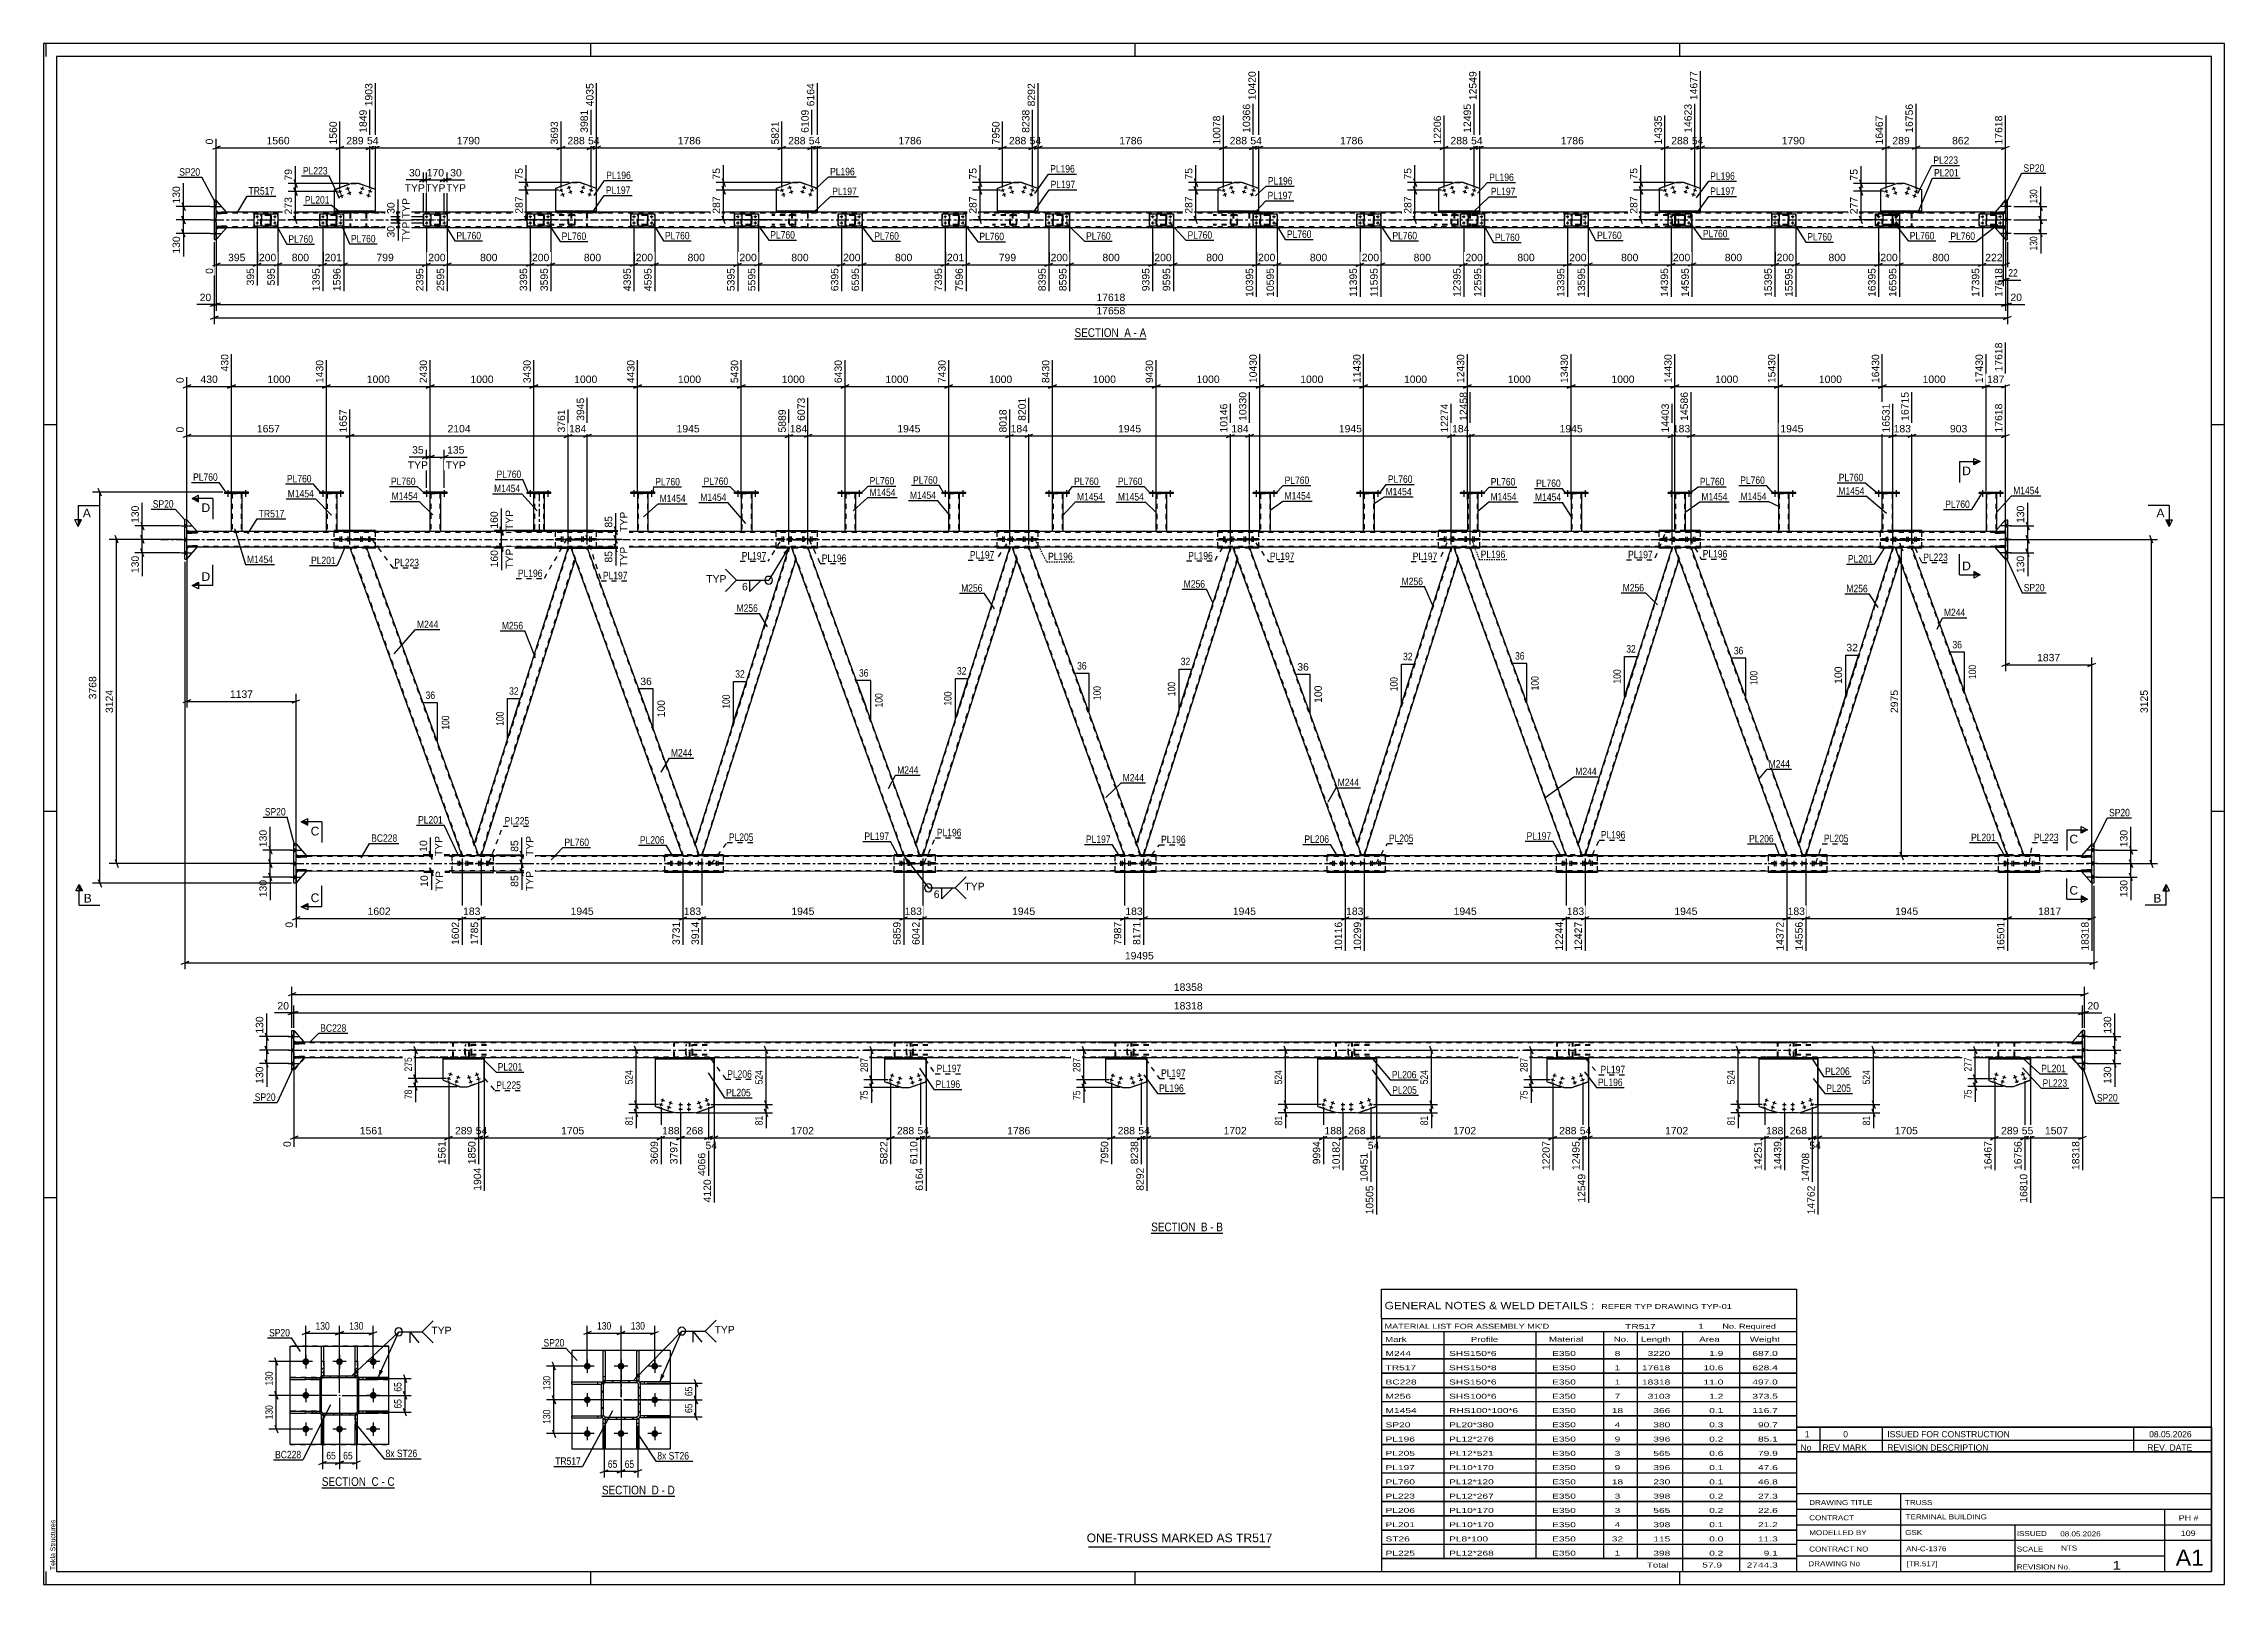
# Model space of a CAD drawing. Header units: millimetres. Extents: x -55 to 786, y -403 to 191.
import ezdxf

# ---------------------------------------------------------------- set-up
doc = ezdxf.new("R2010")
doc.units = ezdxf.units.MM
for name, pattern in [('DXK_LINE_DOT2', [3.9198, 1.9599, -1.9599]), ('DXK_LINE_DOT3', [5.9187, 2.979, -0.9799, 0.9799, -0.9799]), ('DXK_LINE_DOT4', [0.9408, 0.4704, -0.4704])]:
    doc.linetypes.add(name, pattern=pattern)
doc.styles.add('Arial', font='ARIAL.TTF', dxfattribs={"height": 0.2})
doc.styles.add('Arial Narrow', font='ARIALN.TTF', dxfattribs={"height": 0.2})

# ---------------------------------------------------------------- blocks, each defined once
blk = doc.blocks.new('Unknown-318883748-1115')
at = {"color": 5, "linetype": 'Continuous'}
for p, q in [((785.92, 191.13), (-55.08, 191.13)), ((-55.08, 191.13), (-55.08, -402.87)), ((-54.08, 186.13), (-54.08, 191.13)), ((780.92, 186.13), (-50.08, 186.13)), ((-50.08, 186.13), (-50.08, -397.87)), ((155.92, 186.13), (155.92, 191.13)), ((365.92, 186.13), (365.92, 191.13)), ((575.92, 186.13), (575.92, 191.13)), ((780.92, -397.87), (780.92, 186.13)), ((785.92, -402.87), (785.92, 191.13)), ((-50.08, 44.13), (-55.08, 44.13)), ((785.92, 44.13), (780.92, 44.13)), ((-50.08, -104.87), (-55.08, -104.87)), ((785.92, -104.87), (780.92, -104.87)), ((-50.08, -253.87), (-55.08, -253.87)), ((785.92, -253.87), (780.92, -253.87)), ((-55.08, -402.87), (785.92, -402.87)), ((-54.08, -402.87), (-54.08, -397.87)), ((-50.08, -397.87), (780.92, -397.87)), ((155.92, -402.87), (155.92, -397.87)), ((365.92, -402.87), (365.92, -397.87)), ((575.92, -402.87), (575.92, -397.87))]:
    blk.add_line(p, q, dxfattribs=at)
at = {"color": 174, "linetype": 'Continuous', "style": 'Arial'}
blk.add_text('Tekla Structures', height=1.9102, rotation=90, dxfattribs=at).set_placement((-50.58, -397.37))
blk = doc.blocks.new('Unknown-318883748-12 - 1706')
at = {"color": 6, "linetype": 'Continuous'}
blk.add_line((342.5, 77.3), (370.15, 77.3), dxfattribs=at)
at = {"color": 0, "linetype": 'Continuous'}
blk.add_wipeout([(360.61, 78.05), (360.61, 81.55), (342.5, 81.55), (342.5, 78.05)], dxfattribs=at)
blk.add_wipeout([(364.22, 78.05), (364.22, 81.55), (361.66, 81.55), (361.66, 78.05)], dxfattribs=at)
at = {"color": 7, "linetype": 'Continuous', "style": 'Arial Narrow'}
blk.add_text('SECTION ', height=3.34, dxfattribs=at).set_placement((342.5, 78.05))
at = {"color": 0, "linetype": 'Continuous'}
blk.add_wipeout([(366.54, 78.05), (366.54, 81.55), (365.27, 81.55), (365.27, 78.05)], dxfattribs=at)
blk.add_wipeout([(370.15, 78.05), (370.15, 81.55), (367.59, 81.55), (367.59, 78.05)], dxfattribs=at)
at = {"color": 7, "linetype": 'Continuous', "style": 'Arial Narrow'}
for s, p in [('A', (361.66, 78.05)), ('-', (365.27, 78.05)), ('A', (367.59, 78.05))]:
    blk.add_text(s, height=3.34, dxfattribs=at).set_placement(p)
blk = doc.blocks.new('Unknown-318883748-13 - 1236')
at = {"color": 6, "linetype": 'Continuous'}
blk.add_line((160.24, -368.93), (188.31, -368.93), dxfattribs=at)
at = {"color": 0, "linetype": 'Continuous'}
blk.add_wipeout([(178.35, -368.18), (178.35, -364.68), (160.24, -364.68), (160.24, -368.18)], dxfattribs=at)
blk.add_wipeout([(182.17, -368.18), (182.17, -364.68), (179.4, -364.68), (179.4, -368.18)], dxfattribs=at)
at = {"color": 7, "linetype": 'Continuous', "style": 'Arial Narrow'}
blk.add_text('SECTION ', height=3.34, dxfattribs=at).set_placement((160.24, -368.18))
at = {"color": 0, "linetype": 'Continuous'}
blk.add_wipeout([(184.49, -368.18), (184.49, -364.68), (183.22, -364.68), (183.22, -368.18)], dxfattribs=at)
blk.add_wipeout([(188.31, -368.18), (188.31, -364.68), (185.54, -364.68), (185.54, -368.18)], dxfattribs=at)
at = {"color": 7, "linetype": 'Continuous', "style": 'Arial Narrow'}
for s, p in [('D', (179.4, -368.18)), ('-', (183.22, -368.18)), ('D', (185.54, -368.18))]:
    blk.add_text(s, height=3.34, dxfattribs=at).set_placement(p)
blk = doc.blocks.new('Unknown-318883748-16 - 5862')
at = {"color": 6, "linetype": 'Continuous'}
blk.add_line((52.22, -365.66), (80.3, -365.66), dxfattribs=at)
at = {"color": 0, "linetype": 'Continuous'}
blk.add_wipeout([(70.33, -364.91), (70.33, -361.41), (52.22, -361.41), (52.22, -364.91)], dxfattribs=at)
blk.add_wipeout([(74.15, -364.91), (74.15, -361.41), (71.38, -361.41), (71.38, -364.91)], dxfattribs=at)
at = {"color": 7, "linetype": 'Continuous', "style": 'Arial Narrow'}
blk.add_text('SECTION ', height=3.34, dxfattribs=at).set_placement((52.22, -364.91))
at = {"color": 0, "linetype": 'Continuous'}
blk.add_wipeout([(76.48, -364.91), (76.48, -361.41), (75.2, -361.41), (75.2, -364.91)], dxfattribs=at)
blk.add_wipeout([(80.3, -364.91), (80.3, -361.41), (77.53, -361.41), (77.53, -364.91)], dxfattribs=at)
at = {"color": 7, "linetype": 'Continuous', "style": 'Arial Narrow'}
for s, p in [('C', (71.38, -364.91)), ('C', (77.53, -364.91)), ('-', (75.2, -364.91))]:
    blk.add_text(s, height=3.34, dxfattribs=at).set_placement(p)
blk = doc.blocks.new('Unknown-318883748-17 - 5178')
at = {"color": 6, "linetype": 'Continuous'}
blk.add_line((372.07, -267.49), (399.71, -267.49), dxfattribs=at)
at = {"color": 0, "linetype": 'Continuous'}
blk.add_wipeout([(390.18, -266.74), (390.18, -263.24), (372.07, -263.24), (372.07, -266.74)], dxfattribs=at)
blk.add_wipeout([(393.78, -266.74), (393.78, -263.24), (391.23, -263.24), (391.23, -266.74)], dxfattribs=at)
at = {"color": 7, "linetype": 'Continuous', "style": 'Arial Narrow'}
blk.add_text('SECTION ', height=3.34, dxfattribs=at).set_placement((372.07, -266.74))
at = {"color": 0, "linetype": 'Continuous'}
blk.add_wipeout([(396.11, -266.74), (396.11, -263.24), (394.83, -263.24), (394.83, -266.74)], dxfattribs=at)
blk.add_wipeout([(399.71, -266.74), (399.71, -263.24), (397.16, -263.24), (397.16, -266.74)], dxfattribs=at)
at = {"color": 7, "linetype": 'Continuous', "style": 'Arial Narrow'}
for s, p in [('B', (391.23, -266.74)), ('-', (394.83, -266.74)), ('B', (397.16, -266.74))]:
    blk.add_text(s, height=3.34, dxfattribs=at).set_placement(p)
blk = doc.blocks.new('Bolt-318883748-3648 - 3033')
at = {"linetype": 'Continuous'}
for points in [[(132.31, 17.66), (132.87, 17.66), (132.87, 18.14), (132.31, 18.14)], [(132.31, 17.66), (132.87, 17.66), (132.87, 18.14), (132.31, 18.14)], [(139.11, 17.66), (139.67, 17.66), (139.67, 18.14), (139.11, 18.14)], [(139.11, 17.66), (139.67, 17.66), (139.67, 18.14), (139.11, 18.14)]]:
    blk.add_hatch(color=1, dxfattribs=at).paths.add_polyline_path(points)
at = {"color": 1, "linetype": 'Continuous'}
for p, q in [((132.31, 18.14), (132.31, 17.66)), ((132.31, 18.14), (132.31, 17.66)), ((132.59, 18.94), (132.59, 16.42)), ((132.59, 18.94), (132.59, 16.42)), ((132.87, 18.14), (132.87, 17.66)), ((132.87, 18.14), (132.87, 17.66)), ((139.11, 18.14), (139.11, 17.66)), ((139.11, 18.14), (139.11, 17.66)), ((139.39, 18.94), (139.39, 16.42)), ((139.39, 18.94), (139.39, 16.42)), ((139.67, 18.14), (139.67, 17.66)), ((139.67, 18.14), (139.67, 17.66))]:
    blk.add_line(p, q, dxfattribs=at)
blk = doc.blocks.new('Part-318883748-3586 - 3033')
at = {"color": 7, "linetype": 'DXK_LINE_DOT2'}
for p, q in [((57.01, 0.26), (72.92, 0.26)), ((63.47, 0.26), (57.01, 0.26)), ((57.01, 0.26), (57.01, 0.26)), ((57.01, 0.26), (57.01, -0.22)), ((66.52, 0.26), (63.47, 0.26)), ((63.47, 0.26), (63.47, -0.22)), ((72.92, 0.26), (66.52, 0.26)), ((66.52, 0.26), (66.52, -0.22)), ((72.92, 0.26), (72.92, 0.26)), ((72.92, 0.26), (72.92, -0.22)), ((57.01, -0.22), (72.92, -0.22)), ((63.47, -0.22), (57.01, -0.22)), ((63.47, -0.22), (66.52, -0.22)), ((66.52, -0.22), (72.92, -0.22))]:
    blk.add_line(p, q, dxfattribs=at)
blk = doc.blocks.new('Part-318883748-3195 - 3033')
at = {"color": 7, "linetype": 'DXK_LINE_DOT2'}
for p, q in [((701.49, 2.76), (697.49, 2.76)), ((697.49, 2.76), (697.49, 2.44)), ((697.49, 2.44), (701.49, 2.44)), ((700.89, 2.76), (700.89, 2.44)), ((701.49, 2.44), (701.49, 2.76))]:
    blk.add_line(p, q, dxfattribs=at)
blk = doc.blocks.new('Part-318883748-3469 - 3033')
at = {"color": 2, "linetype": 'Continuous'}
for p, q in [((730.79, -122.24), (734.79, -122.24)), ((730.79, -122.56), (730.79, -122.24)), ((734.79, -122.56), (730.79, -122.56)), ((734.79, -122.24), (734.79, -122.56))]:
    blk.add_line(p, q, dxfattribs=at)
at = {"color": 7, "linetype": 'DXK_LINE_DOT2'}
blk.add_line((734.19, -122.56), (734.19, -122.24), dxfattribs=at)
blk = doc.blocks.new('Part-318883748-3158 - 3033')
at = {"color": 7, "linetype": 'DXK_LINE_DOT2'}
for p, q in [((701.49, -2.44), (697.49, -2.44)), ((697.49, -2.44), (697.49, -2.76)), ((697.49, -2.76), (701.49, -2.76)), ((700.89, -2.76), (700.89, -2.44)), ((701.49, -2.76), (701.49, -2.44))]:
    blk.add_line(p, q, dxfattribs=at)
blk = doc.blocks.new('Bolt-318883748-3660 - 3033')
at = {"color": 1, "linetype": 'DXK_LINE_DOT2'}
for p, q in [((58.84, 0.26), (58.84, -0.22)), ((59.2, 1.06), (59.2, -2.14)), ((59.49, 0.26), (59.49, -0.22)), ((59.56, 0.26), (59.56, -0.22)), ((59.85, 1.06), (59.85, -2.14)), ((60.21, 0.26), (60.21, -0.22)), ((61.82, 0.26), (61.82, -0.22)), ((62.18, 1.06), (62.18, -2.14)), ((62.47, 0.26), (62.47, -0.22)), ((62.54, 0.26), (62.54, -0.22)), ((62.83, 1.06), (62.83, -2.14)), ((63.19, 0.26), (63.19, -0.22))]:
    blk.add_line(p, q, dxfattribs=at)
blk = doc.blocks.new('Part-318883748-3147 - 3033')
at = {"color": 2, "linetype": 'Continuous'}
for p, q in [((42.87, -121.97), (42.27, -121.97)), ((106.35, -121.98), (46.27, -121.97)), ((191.49, -121.98), (112.74, -121.98)), ((276.62, -121.98), (197.87, -121.98)), ((361.75, -121.99), (283.01, -121.98)), ((446.89, -121.99), (368.14, -121.99)), ((532.02, -121.99), (453.27, -121.99)), ((617.16, -122), (538.41, -121.99)), ((702.29, -122), (623.54, -122)), ((722.69, -122), (708.68, -122)), ((730.79, -122), (722.79, -122)), ((734.79, -122), (734.19, -122)), ((42.87, -127.97), (42.27, -127.97)), ((722.69, -128), (46.27, -127.97)), ((730.79, -128), (722.79, -128)), ((734.79, -128), (734.19, -128))]:
    blk.add_line(p, q, dxfattribs=at)
at = {"color": 7, "linetype": 'DXK_LINE_DOT2'}
for p, q in [((42.27, -127.97), (42.27, -121.97)), ((722.69, -122.24), (42.27, -122.21)), ((46.27, -121.97), (42.87, -121.97)), ((112.74, -121.98), (106.35, -121.98)), ((197.87, -121.98), (191.49, -121.98)), ((283.01, -121.98), (276.62, -121.98)), ((368.14, -121.99), (361.75, -121.99)), ((453.27, -121.99), (446.89, -121.99)), ((538.41, -121.99), (532.02, -121.99)), ((623.54, -122), (617.16, -122)), ((708.68, -122), (702.29, -122)), ((734.79, -122.24), (722.79, -122.24)), ((734.19, -122), (730.79, -122)), ((734.79, -128), (734.79, -122)), ((722.69, -127.76), (42.27, -127.73)), ((46.27, -127.97), (42.87, -127.97)), ((734.79, -127.76), (722.79, -127.76)), ((734.19, -128), (730.79, -128))]:
    blk.add_line(p, q, dxfattribs=at)
at = {"color": 7, "linetype": 'DXK_LINE_DOT3'}
for p, q in [((42.27, -124.97), (722.69, -125)), ((722.79, -125), (734.79, -125))]:
    blk.add_line(p, q, dxfattribs=at)
blk = doc.blocks.new('Part-318883748-3163 - 3033')
at = {"color": 2, "linetype": 'Continuous'}
for p, q in [((51.39, 17.66), (51.39, 18.14)), ((60.59, 18.14), (51.39, 18.14)), ((60.59, 17.66), (51.39, 17.66)), ((60.59, 17.66), (60.59, 18.14))]:
    blk.add_line(p, q, dxfattribs=at)
blk = doc.blocks.new('Part-318883748-3099 - 3033')
at = {"color": 2, "linetype": 'Continuous'}
for p, q in [((413.99, 3.01), (413.99, 17.65)), ((417.99, 17.65), (417.99, 3.01)), ((417.95, 3.01), (413.99, 3.01)), ((417.99, 3.01), (417.95, 3.01))]:
    blk.add_line(p, q, dxfattribs=at)
at = {"color": 7, "linetype": 'DXK_LINE_DOT2'}
for p, q in [((413.99, 17.65), (417.99, 17.65)), ((414.23, 17.65), (414.23, 3.01)), ((417.75, 17.65), (417.75, 3.01)), ((417.73, 3.01), (417.75, 3.01))]:
    blk.add_line(p, q, dxfattribs=at)
blk = doc.blocks.new('Part-318883748-3483 - 3033')
at = {"color": 2, "linetype": 'Continuous'}
for p, q in [((276.47, -121.58), (272.97, -121.58)), ((272.97, -121.58), (272.97, -121.98)), ((288.82, -121.58), (284.08, -121.58)), ((288.82, -121.98), (288.82, -121.58)), ((272.97, -128.38), (272.97, -127.98)), ((288.82, -128.38), (272.97, -128.38)), ((288.82, -128.38), (288.82, -127.98))]:
    blk.add_line(p, q, dxfattribs=at)
at = {"color": 7, "linetype": 'DXK_LINE_DOT2'}
for p, q in [((272.97, -127.98), (272.97, -121.98)), ((284.08, -121.58), (276.47, -121.58)), ((288.82, -127.98), (288.82, -121.98))]:
    blk.add_line(p, q, dxfattribs=at)
blk = doc.blocks.new('Part-318883748-3100 - 3033')
at = {"color": 2, "linetype": 'Continuous'}
for p, q in [((131.39, 17.66), (131.39, 18.14)), ((140.59, 18.14), (131.39, 18.14)), ((140.59, 17.66), (131.39, 17.66)), ((140.59, 17.66), (140.59, 18.14))]:
    blk.add_line(p, q, dxfattribs=at)
blk = doc.blocks.new('Part-318883748-3105 - 3033')
at = {"color": 2, "linetype": 'Continuous'}
for p, q in [((253.99, 3.02), (253.99, 17.66)), ((257.99, 17.65), (257.99, 3.02)), ((257.95, 3.02), (253.99, 3.02)), ((257.99, 3.02), (257.95, 3.02))]:
    blk.add_line(p, q, dxfattribs=at)
at = {"color": 7, "linetype": 'DXK_LINE_DOT2'}
for p, q in [((253.99, 17.66), (257.99, 17.65)), ((254.23, 17.66), (254.23, 3.02)), ((257.75, 17.65), (257.75, 3.02)), ((257.68, 3.02), (257.69, 3.02)), ((257.69, 3.02), (257.73, 3.02)), ((257.73, 3.02), (257.75, 3.02))]:
    blk.add_line(p, q, dxfattribs=at)
blk = doc.blocks.new('Part-318883748-3565 - 3033')
at = {"color": 2, "linetype": 'Continuous'}
for p, q in [((701.49, -7.6), (701.49, 7.6)), ((701.49, 7.6), (702.29, 7.6)), ((702.29, 7.6), (702.29, -7.6)), ((702.29, -7.6), (701.49, -7.6))]:
    blk.add_line(p, q, dxfattribs=at)
blk = doc.blocks.new('Part-318883748-3501 - 3033')
at = {"color": 2, "linetype": 'Continuous'}
for p, q in [((0.76, -3), (0.16, -3.6)), ((0.16, -7.6), (4.16, -3)), ((4.16, -3), (0.76, -3))]:
    blk.add_line(p, q, dxfattribs=at)
at = {"color": 7, "linetype": 'DXK_LINE_DOT2'}
blk.add_line((0.16, -3.6), (0.16, -7.6), dxfattribs=at)
blk = doc.blocks.new('Part-318883748-3110 - 3033')
at = {"color": 2, "linetype": 'Continuous'}
for p, q in [((251.39, 17.66), (251.39, 18.14)), ((260.59, 18.13), (251.39, 18.14)), ((260.59, 17.65), (251.39, 17.66)), ((260.59, 17.65), (260.59, 18.13))]:
    blk.add_line(p, q, dxfattribs=at)
blk = doc.blocks.new('Part-318883748-3115 - 3033')
at = {"color": 2, "linetype": 'Continuous'}
for p, q in [((293.99, 3.02), (293.99, 17.65)), ((297.99, 17.65), (297.99, 3.01)), ((297.95, 3.01), (293.99, 3.02)), ((297.99, 3.01), (297.95, 3.01))]:
    blk.add_line(p, q, dxfattribs=at)
at = {"color": 7, "linetype": 'DXK_LINE_DOT2'}
for p, q in [((293.99, 17.65), (297.99, 17.65)), ((294.23, 17.65), (294.23, 3.02)), ((297.75, 17.65), (297.75, 3.01)), ((297.73, 3.01), (297.75, 3.01))]:
    blk.add_line(p, q, dxfattribs=at)
blk = doc.blocks.new('Part-318883748-3499 - 3033')
at = {"color": 7, "linetype": 'DXK_LINE_DOT2'}
for p, q in [((734.79, -122.24), (730.79, -122.24)), ((730.79, -122.24), (730.79, -122.56)), ((730.79, -122.56), (734.79, -122.56)), ((734.19, -122.56), (734.19, -122.24)), ((734.79, -122.56), (734.79, -122.24))]:
    blk.add_line(p, q, dxfattribs=at)
blk = doc.blocks.new('Part-318883748-3519 - 3033')
at = {"color": 2, "linetype": 'Continuous'}
for p, q in [((658.03, -3), (621.81, -117.23)), ((660.72, -7.77), (624.49, -122))]:
    blk.add_line(p, q, dxfattribs=at)
at = {"color": 7, "linetype": 'DXK_LINE_DOT2'}
for p, q in [((658.29, -3), (621.94, -117.6)), ((660.58, -7.4), (624.24, -122)), ((658.98, -3), (658.03, -3)), ((658.98, -3), (660.72, -7.77)), ((623.54, -122), (621.81, -117.23)), ((624.49, -122), (623.54, -122))]:
    blk.add_line(p, q, dxfattribs=at)
blk = doc.blocks.new('Part-318883748-3120 - 3033')
at = {"color": 2, "linetype": 'Continuous'}
for p, q in [((291.39, 17.66), (291.39, 18.14)), ((300.59, 18.13), (291.39, 18.14)), ((300.59, 17.65), (291.39, 17.66)), ((300.59, 17.65), (300.59, 18.13))]:
    blk.add_line(p, q, dxfattribs=at)
blk = doc.blocks.new('Bolt-318883748-3121 - 3033')
at = {"color": 1, "linetype": 'DXK_LINE_DOT2'}
for p, q in [((104.35, -124.74), (104.35, -125.22)), ((104.71, -123.94), (104.71, -126.94)), ((105, -124.74), (105, -125.22)), ((105.07, -124.74), (105.07, -125.22)), ((105.36, -123.94), (105.36, -126.94)), ((105.72, -124.74), (105.72, -125.22)), ((107.34, -124.74), (107.34, -125.22)), ((107.7, -123.94), (107.7, -126.94)), ((107.98, -124.74), (107.98, -125.22)), ((108.06, -124.74), (108.06, -125.22)), ((108.35, -123.94), (108.34, -126.94)), ((108.7, -124.74), (108.7, -125.22))]:
    blk.add_line(p, q, dxfattribs=at)
blk = doc.blocks.new('Bolt-318883748-3122 - 3033')
at = {"linetype": 'Continuous'}
for points in [[(252.31, 17.66), (252.87, 17.66), (252.87, 18.14), (252.31, 18.14)], [(252.31, 17.66), (252.87, 17.66), (252.87, 18.14), (252.31, 18.14)], [(259.11, 17.65), (259.67, 17.65), (259.67, 18.13), (259.11, 18.13)], [(259.11, 17.65), (259.67, 17.65), (259.67, 18.13), (259.11, 18.13)]]:
    blk.add_hatch(color=1, dxfattribs=at).paths.add_polyline_path(points)
at = {"color": 1, "linetype": 'Continuous'}
for p, q in [((252.31, 18.14), (252.31, 17.66)), ((252.31, 18.14), (252.31, 17.66)), ((252.59, 18.94), (252.59, 16.42)), ((252.59, 18.94), (252.59, 16.42)), ((252.87, 18.14), (252.87, 17.66)), ((252.87, 18.14), (252.87, 17.66)), ((259.11, 18.13), (259.11, 17.65)), ((259.11, 18.13), (259.11, 17.65)), ((259.39, 18.93), (259.39, 16.41)), ((259.39, 18.93), (259.39, 16.41)), ((259.67, 18.13), (259.67, 17.65)), ((259.67, 18.13), (259.67, 17.65))]:
    blk.add_line(p, q, dxfattribs=at)
blk = doc.blocks.new('Part-318883748-3127 - 3033')
at = {"color": 2, "linetype": 'Continuous'}
for p, q in [((14.77, 17.67), (14.77, 18.15)), ((23.97, 18.14), (14.77, 18.15)), ((23.97, 17.66), (14.77, 17.67)), ((23.97, 17.66), (23.97, 18.14))]:
    blk.add_line(p, q, dxfattribs=at)
blk = doc.blocks.new('Part-318883748-3196 - 3033')
at = {"color": 2, "linetype": 'Continuous'}
for p, q in [((697.49, -2.44), (701.49, -2.44)), ((697.49, -2.76), (697.49, -2.44)), ((701.49, -2.76), (697.49, -2.76)), ((701.49, -2.44), (701.49, -2.76))]:
    blk.add_line(p, q, dxfattribs=at)
at = {"color": 7, "linetype": 'DXK_LINE_DOT2'}
blk.add_line((700.89, -2.76), (700.89, -2.44), dxfattribs=at)
blk = doc.blocks.new('Part-318883748-3132 - 3033')
at = {"color": 7, "linetype": 'DXK_LINE_DOT3'}
for p, q in [((-9.84, 0), (31.97, 0)), ((32.07, 0), (711.49, 0))]:
    blk.add_line(p, q, dxfattribs=at)
at = {"color": 2, "linetype": 'Continuous'}
for p, q in [((0.76, 3), (0.16, 3)), ((31.97, 3), (4.16, 3)), ((697.49, 3), (32.07, 3)), ((701.49, 3), (700.89, 3)), ((0.76, -3), (0.16, -3)), ((31.97, -3), (4.16, -3)), ((63.05, -3), (32.07, -3)), ((148.19, -3), (69.44, -3)), ((233.32, -3), (154.57, -3)), ((318.45, -3), (239.7, -3)), ((403.59, -3), (324.84, -3)), ((488.72, -3), (409.97, -3)), ((573.85, -3), (495.1, -3)), ((658.98, -3), (580.24, -3)), ((697.49, -3), (665.37, -3)), ((701.49, -3), (700.89, -3))]:
    blk.add_line(p, q, dxfattribs=at)
at = {"color": 7, "linetype": 'DXK_LINE_DOT2'}
for p, q in [((0.16, -3), (0.16, 3)), ((31.97, 2.68), (0.16, 2.68)), ((4.16, 3), (0.76, 3)), ((701.49, 2.68), (32.07, 2.68)), ((700.89, 3), (697.49, 3)), ((701.49, 3), (701.49, -3)), ((31.97, -2.68), (0.16, -2.68)), ((4.16, -3), (0.76, -3)), ((701.49, -2.68), (32.07, -2.68)), ((700.89, -3), (63.05, -3)), ((154.57, -3), (148.19, -3)), ((239.7, -3), (233.32, -3)), ((324.84, -3), (318.45, -3)), ((409.97, -3), (403.59, -3)), ((495.1, -3), (488.72, -3)), ((580.24, -3), (573.85, -3)), ((665.37, -3), (658.98, -3)), ((700.89, -3), (697.49, -3))]:
    blk.add_line(p, q, dxfattribs=at)
blk = doc.blocks.new('Part-318883748-3207 - 3033')
at = {"color": 2, "linetype": 'Continuous'}
for p, q in [((173.99, 17.66), (173.99, 3.02)), ((177.99, 17.66), (177.99, 3.02)), ((177.51, 3.02), (173.99, 3.02)), ((177.85, 3.02), (177.51, 3.02)), ((177.95, 3.02), (177.85, 3.02)), ((177.99, 3.02), (177.95, 3.02))]:
    blk.add_line(p, q, dxfattribs=at)
at = {"color": 7, "linetype": 'DXK_LINE_DOT2'}
for p, q in [((173.99, 17.66), (177.99, 17.66)), ((174.23, 17.66), (174.23, 3.02)), ((177.75, 17.66), (177.75, 3.02)), ((177.69, 3.02), (177.51, 3.02)), ((177.68, 3.02), (177.69, 3.02)), ((177.69, 3.02), (177.73, 3.02)), ((177.73, 3.02), (177.75, 3.02)), ((177.85, 3.02), (177.75, 3.02))]:
    blk.add_line(p, q, dxfattribs=at)
blk = doc.blocks.new('Part-318883748-3152 - 3033')
at = {"color": 2, "linetype": 'Continuous'}
for p, q in [((106.21, -121.58), (102.53, -121.58)), ((102.53, -121.98), (102.53, -121.58)), ((118.44, -121.58), (113.81, -121.58)), ((118.44, -121.98), (118.44, -121.58)), ((102.53, -128.38), (102.53, -127.98)), ((102.53, -128.38), (118.44, -128.38)), ((118.44, -128.38), (118.44, -127.98))]:
    blk.add_line(p, q, dxfattribs=at)
at = {"color": 7, "linetype": 'DXK_LINE_DOT2'}
for p, q in [((102.53, -127.98), (102.53, -121.98)), ((113.81, -121.58), (106.21, -121.58)), ((118.44, -127.98), (118.44, -121.98))]:
    blk.add_line(p, q, dxfattribs=at)
blk = doc.blocks.new('Part-318883748-3154 - 3033')
at = {"color": 7, "linetype": 'DXK_LINE_DOT2'}
for p, q in [((697.49, -3), (700.89, -3)), ((701.49, -7.6), (697.49, -3)), ((700.89, -3), (701.49, -3.6)), ((701.49, -3.6), (701.49, -7.6))]:
    blk.add_line(p, q, dxfattribs=at)
blk = doc.blocks.new('Part-318883748-3155 - 3033')
at = {"color": 2, "linetype": 'Continuous'}
for p, q in [((697.49, -3), (700.89, -3)), ((701.49, -7.6), (697.49, -3)), ((700.89, -3), (701.49, -3.6))]:
    blk.add_line(p, q, dxfattribs=at)
at = {"color": 7, "linetype": 'DXK_LINE_DOT2'}
blk.add_line((701.49, -7.6), (701.49, -3.6), dxfattribs=at)
blk = doc.blocks.new('Part-318883748-3156 - 3033')
at = {"color": 7, "linetype": 'DXK_LINE_DOT2'}
for p, q in [((701.49, 7.6), (697.49, 3)), ((697.49, 3), (700.89, 3)), ((700.89, 3), (701.49, 3.6)), ((701.49, 3.6), (701.49, 7.6))]:
    blk.add_line(p, q, dxfattribs=at)
blk = doc.blocks.new('Part-318883748-3157 - 3033')
at = {"color": 2, "linetype": 'Continuous'}
for p, q in [((701.49, 7.6), (697.49, 3)), ((697.49, 3), (700.89, 3)), ((700.89, 3), (701.49, 3.6))]:
    blk.add_line(p, q, dxfattribs=at)
at = {"color": 7, "linetype": 'DXK_LINE_DOT2'}
blk.add_line((701.49, 7.6), (701.49, 3.6), dxfattribs=at)
blk = doc.blocks.new('Part-318883748-3168 - 3033')
at = {"color": 2, "linetype": 'Continuous'}
for p, q in [((17.36, 3.03), (17.37, 17.66)), ((21.37, 17.66), (21.36, 3.03)), ((21.32, 3.03), (17.36, 3.03)), ((21.36, 3.03), (21.32, 3.03))]:
    blk.add_line(p, q, dxfattribs=at)
at = {"color": 7, "linetype": 'DXK_LINE_DOT2'}
for p, q in [((17.37, 17.66), (21.37, 17.66)), ((17.61, 17.66), (17.6, 3.03)), ((21.13, 17.66), (21.12, 3.03)), ((21.1, 3.03), (21.12, 3.03))]:
    blk.add_line(p, q, dxfattribs=at)
blk = doc.blocks.new('Part-318883748-3173 - 3033')
at = {"color": 2, "linetype": 'Continuous'}
for p, q in [((411.39, 17.65), (411.39, 18.13)), ((420.59, 18.13), (411.39, 18.13)), ((420.59, 17.65), (411.39, 17.65)), ((420.59, 17.65), (420.59, 18.13))]:
    blk.add_line(p, q, dxfattribs=at)
blk = doc.blocks.new('Part-318883748-3178 - 3033')
at = {"color": 2, "linetype": 'Continuous'}
for p, q in [((453.99, 3.01), (453.99, 17.65)), ((457.99, 17.65), (457.99, 3.01)), ((457.95, 3.01), (453.99, 3.01)), ((457.99, 3.01), (457.95, 3.01))]:
    blk.add_line(p, q, dxfattribs=at)
at = {"color": 7, "linetype": 'DXK_LINE_DOT2'}
for p, q in [((453.99, 17.65), (457.99, 17.65)), ((454.23, 17.65), (454.23, 3.01)), ((457.75, 17.65), (457.75, 3.01)), ((457.73, 3.01), (457.75, 3.01))]:
    blk.add_line(p, q, dxfattribs=at)
blk = doc.blocks.new('Part-318883748-3183 - 3033')
at = {"color": 2, "linetype": 'Continuous'}
for p, q in [((451.39, 17.65), (451.39, 18.13)), ((460.59, 18.13), (451.39, 18.13)), ((460.59, 17.65), (451.39, 17.65)), ((460.59, 17.65), (460.59, 18.13))]:
    blk.add_line(p, q, dxfattribs=at)
blk = doc.blocks.new('Part-318883748-3188 - 3033')
at = {"color": 2, "linetype": 'Continuous'}
for p, q in [((493.99, 17.65), (493.99, 3.01)), ((497.99, 17.65), (497.99, 3.01)), ((497.51, 3.01), (493.99, 3.01)), ((497.85, 3.01), (497.51, 3.01)), ((497.95, 3.01), (497.85, 3.01)), ((497.99, 3.01), (497.95, 3.01))]:
    blk.add_line(p, q, dxfattribs=at)
at = {"color": 7, "linetype": 'DXK_LINE_DOT2'}
for p, q in [((493.99, 17.65), (497.99, 17.65)), ((494.23, 17.65), (494.23, 3.01)), ((497.75, 17.65), (497.75, 3.01)), ((497.73, 3.01), (497.51, 3.01)), ((497.75, 3.01), (497.73, 3.01)), ((497.85, 3.01), (497.75, 3.01))]:
    blk.add_line(p, q, dxfattribs=at)
blk = doc.blocks.new('Part-318883748-3193 - 3033')
at = {"color": 2, "linetype": 'Continuous'}
for p, q in [((333.99, 3.01), (333.99, 17.65)), ((337.99, 17.65), (337.99, 3.01)), ((337.95, 3.01), (333.99, 3.01)), ((337.99, 3.01), (337.95, 3.01))]:
    blk.add_line(p, q, dxfattribs=at)
at = {"color": 7, "linetype": 'DXK_LINE_DOT2'}
for p, q in [((333.99, 17.65), (337.99, 17.65)), ((334.23, 17.65), (334.23, 3.01)), ((337.75, 17.65), (337.75, 3.01)), ((337.68, 3.01), (337.69, 3.01)), ((337.69, 3.01), (337.73, 3.01)), ((337.73, 3.01), (337.75, 3.01))]:
    blk.add_line(p, q, dxfattribs=at)
blk = doc.blocks.new('Part-318883748-3197 - 3033')
at = {"color": 2, "linetype": 'Continuous'}
for p, q in [((697.49, 2.76), (701.49, 2.76)), ((697.49, 2.44), (697.49, 2.76)), ((701.49, 2.44), (697.49, 2.44)), ((701.49, 2.76), (701.49, 2.44))]:
    blk.add_line(p, q, dxfattribs=at)
at = {"color": 7, "linetype": 'DXK_LINE_DOT2'}
blk.add_line((700.89, 2.44), (700.89, 2.76), dxfattribs=at)
blk = doc.blocks.new('Part-318883748-3202 - 3033')
at = {"color": 2, "linetype": 'Continuous'}
for p, q in [((211.39, 17.66), (211.39, 18.14)), ((220.59, 18.14), (211.39, 18.14)), ((220.59, 17.66), (211.39, 17.66)), ((220.59, 17.66), (220.59, 18.14))]:
    blk.add_line(p, q, dxfattribs=at)
blk = doc.blocks.new('Part-318883748-3332 - 3033')
at = {"color": 7, "linetype": 'DXK_LINE_DOT2'}
for p, q in [((46.27, -127.41), (42.27, -127.41)), ((42.27, -127.41), (42.27, -127.73)), ((42.27, -127.73), (46.27, -127.73)), ((42.87, -127.73), (42.87, -127.41)), ((46.27, -127.73), (46.27, -127.41))]:
    blk.add_line(p, q, dxfattribs=at)
blk = doc.blocks.new('Bolt-318883748-3208 - 3033')
at = {"linetype": 'Continuous'}
for points in [[(735.59, -120.32), (735.59, -119.28), (734.79, -119.28), (734.79, -120.32)], [(735.59, -120.32), (735.59, -119.28), (734.79, -119.28), (734.79, -120.32)], [(735.59, -120.32), (735.59, -119.28), (734.79, -119.28), (734.79, -120.32)], [(735.59, -125.52), (735.59, -124.48), (734.79, -124.48), (734.79, -125.52)], [(735.59, -125.52), (735.59, -124.48), (734.79, -124.48), (734.79, -125.52)], [(735.59, -130.72), (735.59, -129.68), (734.79, -129.68), (734.79, -130.72)], [(735.59, -130.72), (735.59, -129.68), (734.79, -129.68), (734.79, -130.72)], [(735.59, -130.72), (735.59, -129.68), (734.79, -129.68), (734.79, -130.72)]]:
    blk.add_hatch(color=1, dxfattribs=at).paths.add_polyline_path(points)
at = {"color": 1, "linetype": 'Continuous'}
for p, q in [((736.99, -119.8), (732.79, -119.8)), ((736.99, -119.8), (732.79, -119.8)), ((736.99, -119.8), (732.79, -119.8)), ((736.99, -125), (732.79, -125)), ((736.99, -125), (732.79, -125)), ((735.59, -119.28), (734.79, -119.28)), ((735.59, -119.28), (734.79, -119.28)), ((735.59, -119.28), (734.79, -119.28)), ((735.59, -120.32), (734.79, -120.32)), ((735.59, -120.32), (734.79, -120.32)), ((735.59, -120.32), (734.79, -120.32)), ((735.59, -124.48), (734.79, -124.48)), ((735.59, -124.48), (734.79, -124.48)), ((735.59, -125.52), (734.79, -125.52)), ((735.59, -125.52), (734.79, -125.52)), ((736.99, -130.2), (732.79, -130.2)), ((736.99, -130.2), (732.79, -130.2)), ((736.99, -130.2), (732.79, -130.2)), ((735.59, -129.68), (734.79, -129.68)), ((735.59, -129.68), (734.79, -129.68)), ((735.59, -129.68), (734.79, -129.68)), ((735.59, -130.72), (734.79, -130.72)), ((735.59, -130.72), (734.79, -130.72)), ((735.59, -130.72), (734.79, -130.72))]:
    blk.add_line(p, q, dxfattribs=at)
blk = doc.blocks.new('Part-318883748-3330 - 3033')
at = {"color": 2, "linetype": 'Continuous'}
for p, q in [((734.79, -132.6), (734.79, -117.4)), ((734.79, -117.4), (735.59, -117.4)), ((735.59, -117.4), (735.59, -132.6)), ((735.59, -132.6), (734.79, -132.6))]:
    blk.add_line(p, q, dxfattribs=at)
blk = doc.blocks.new('Bolt-318883748-3209 - 3033')
at = {"linetype": 'Continuous'}
for points in [[(0.16, 4.68), (0.16, 5.72), (-0.64, 5.72), (-0.64, 4.68)], [(0.16, 4.68), (0.16, 5.72), (-0.64, 5.72), (-0.64, 4.68)], [(0.16, 4.68), (0.16, 5.72), (-0.64, 5.72), (-0.64, 4.68)], [(0.16, -0.52), (0.16, 0.52), (-0.64, 0.52), (-0.64, -0.52)], [(0.16, -0.52), (0.16, 0.52), (-0.64, 0.52), (-0.64, -0.52)], [(0.16, -5.72), (0.16, -4.68), (-0.64, -4.68), (-0.64, -5.72)], [(0.16, -5.72), (0.16, -4.68), (-0.64, -4.68), (-0.64, -5.72)], [(0.16, -5.72), (0.16, -4.68), (-0.64, -4.68), (-0.64, -5.72)]]:
    blk.add_hatch(color=1, dxfattribs=at).paths.add_polyline_path(points)
at = {"color": 1, "linetype": 'Continuous'}
for p, q in [((-2.04, 5.2), (2.16, 5.2)), ((-2.04, 5.2), (2.16, 5.2)), ((-2.04, 5.2), (2.16, 5.2)), ((-0.64, 5.72), (0.16, 5.72)), ((-0.64, 5.72), (0.16, 5.72)), ((-0.64, 5.72), (0.16, 5.72)), ((-0.64, 4.68), (0.16, 4.68)), ((-0.64, 4.68), (0.16, 4.68)), ((-0.64, 4.68), (0.16, 4.68)), ((-0.64, 0.52), (0.16, 0.52)), ((-0.64, 0.52), (0.16, 0.52)), ((-2.04, 0), (2.16, 0)), ((-2.04, 0), (2.16, 0)), ((-2.04, -5.2), (2.16, -5.2)), ((-2.04, -5.2), (2.16, -5.2)), ((-2.04, -5.2), (2.16, -5.2)), ((-0.64, -0.52), (0.16, -0.52)), ((-0.64, -0.52), (0.16, -0.52)), ((-0.64, -4.68), (0.16, -4.68)), ((-0.64, -4.68), (0.16, -4.68)), ((-0.64, -4.68), (0.16, -4.68)), ((-0.64, -5.72), (0.16, -5.72)), ((-0.64, -5.72), (0.16, -5.72)), ((-0.64, -5.72), (0.16, -5.72))]:
    blk.add_line(p, q, dxfattribs=at)
blk = doc.blocks.new('Bolt-318883748-3210 - 3033')
at = {"linetype": 'Continuous'}
for points in [[(702.29, 4.68), (702.29, 5.72), (701.49, 5.72), (701.49, 4.68)], [(702.29, 4.68), (702.29, 5.72), (701.49, 5.72), (701.49, 4.68)], [(702.29, 4.68), (702.29, 5.72), (701.49, 5.72), (701.49, 4.68)], [(702.29, -0.52), (702.29, 0.52), (701.49, 0.52), (701.49, -0.52)], [(702.29, -0.52), (702.29, 0.52), (701.49, 0.52), (701.49, -0.52)], [(702.29, -5.72), (702.29, -4.68), (701.49, -4.68), (701.49, -5.72)], [(702.29, -5.72), (702.29, -4.68), (701.49, -4.68), (701.49, -5.72)], [(702.29, -5.72), (702.29, -4.68), (701.49, -4.68), (701.49, -5.72)]]:
    blk.add_hatch(color=1, dxfattribs=at).paths.add_polyline_path(points)
at = {"color": 1, "linetype": 'Continuous'}
for p, q in [((703.69, 5.2), (699.49, 5.2)), ((703.69, 5.2), (699.49, 5.2)), ((703.69, 5.2), (699.49, 5.2)), ((703.69, 0), (699.49, 0)), ((703.69, 0), (699.49, 0)), ((702.29, 5.72), (701.49, 5.72)), ((702.29, 5.72), (701.49, 5.72)), ((702.29, 5.72), (701.49, 5.72)), ((702.29, 4.68), (701.49, 4.68)), ((702.29, 4.68), (701.49, 4.68)), ((702.29, 4.68), (701.49, 4.68)), ((702.29, 0.52), (701.49, 0.52)), ((702.29, 0.52), (701.49, 0.52)), ((703.69, -5.2), (699.49, -5.2)), ((703.69, -5.2), (699.49, -5.2)), ((703.69, -5.2), (699.49, -5.2)), ((702.29, -0.52), (701.49, -0.52)), ((702.29, -0.52), (701.49, -0.52)), ((702.29, -4.68), (701.49, -4.68)), ((702.29, -4.68), (701.49, -4.68)), ((702.29, -4.68), (701.49, -4.68)), ((702.29, -5.72), (701.49, -5.72)), ((702.29, -5.72), (701.49, -5.72)), ((702.29, -5.72), (701.49, -5.72))]:
    blk.add_line(p, q, dxfattribs=at)
blk = doc.blocks.new('Part-318883748-3215 - 3033')
at = {"color": 2, "linetype": 'Continuous'}
for p, q in [((171.39, 17.66), (171.39, 18.14)), ((180.59, 18.14), (171.39, 18.14)), ((180.59, 17.66), (171.39, 17.66)), ((180.59, 17.66), (180.59, 18.14))]:
    blk.add_line(p, q, dxfattribs=at)
blk = doc.blocks.new('Part-318883748-3220 - 3033')
at = {"color": 2, "linetype": 'Continuous'}
for p, q in [((93.99, 3.02), (93.99, 17.66)), ((97.99, 17.66), (97.99, 3.02)), ((97.95, 3.02), (93.99, 3.02)), ((97.99, 3.02), (97.95, 3.02))]:
    blk.add_line(p, q, dxfattribs=at)
at = {"color": 7, "linetype": 'DXK_LINE_DOT2'}
for p, q in [((93.99, 17.66), (97.99, 17.66)), ((94.23, 17.66), (94.23, 3.02)), ((97.75, 17.66), (97.75, 3.02)), ((97.68, 3.02), (97.69, 3.02)), ((97.69, 3.02), (97.73, 3.02)), ((97.73, 3.02), (97.75, 3.02))]:
    blk.add_line(p, q, dxfattribs=at)
blk = doc.blocks.new('Part-318883748-3225 - 3033')
at = {"color": 2, "linetype": 'Continuous'}
for p, q in [((91.39, 17.66), (91.39, 18.14)), ((100.59, 18.14), (91.39, 18.14)), ((100.59, 17.66), (91.39, 17.66)), ((100.59, 17.66), (100.59, 18.14))]:
    blk.add_line(p, q, dxfattribs=at)
blk = doc.blocks.new('Part-318883748-3230 - 3033')
at = {"color": 2, "linetype": 'Continuous'}
for p, q in [((53.99, 3.02), (53.99, 17.66)), ((57.99, 17.66), (57.99, 3.02)), ((57.95, 3.02), (53.99, 3.02)), ((57.99, 3.02), (57.95, 3.02))]:
    blk.add_line(p, q, dxfattribs=at)
at = {"color": 7, "linetype": 'DXK_LINE_DOT2'}
for p, q in [((53.99, 17.66), (57.99, 17.66)), ((54.23, 17.66), (54.23, 3.02)), ((57.75, 17.66), (57.75, 3.02)), ((57.73, 3.02), (57.75, 3.02))]:
    blk.add_line(p, q, dxfattribs=at)
blk = doc.blocks.new('Part-318883748-3364 - 3033')
at = {"color": 2, "linetype": 'Continuous'}
for p, q in [((702.15, -121.6), (698.77, -121.6)), ((698.77, -121.6), (698.77, -122)), ((714.69, -121.6), (708.53, -121.6)), ((714.69, -122), (714.69, -121.6)), ((698.77, -128.4), (698.77, -128)), ((714.69, -128.4), (698.77, -128.4)), ((714.69, -128.4), (714.69, -128))]:
    blk.add_line(p, q, dxfattribs=at)
at = {"color": 7, "linetype": 'DXK_LINE_DOT2'}
for p, q in [((698.77, -128), (698.77, -122)), ((708.53, -121.6), (702.15, -121.6)), ((714.69, -128), (714.69, -122))]:
    blk.add_line(p, q, dxfattribs=at)
blk = doc.blocks.new('Part-318883748-3235 - 3033')
at = {"color": 2, "linetype": 'Continuous'}
for p, q in [((491.39, 17.65), (491.39, 18.13)), ((500.59, 18.13), (491.39, 18.13)), ((500.59, 17.65), (491.39, 17.65)), ((500.59, 17.65), (500.59, 18.13))]:
    blk.add_line(p, q, dxfattribs=at)
blk = doc.blocks.new('Part-318883748-3240 - 3033')
at = {"color": 2, "linetype": 'Continuous'}
for p, q in [((533.99, 17.65), (533.99, 3.01)), ((537.99, 17.64), (537.99, 3.01)), ((537.51, 3.01), (533.99, 3.01)), ((537.85, 3.01), (537.51, 3.01)), ((537.95, 3.01), (537.85, 3.01)), ((537.99, 3.01), (537.95, 3.01))]:
    blk.add_line(p, q, dxfattribs=at)
at = {"color": 7, "linetype": 'DXK_LINE_DOT2'}
for p, q in [((533.99, 17.65), (537.99, 17.64)), ((534.23, 17.65), (534.23, 3.01)), ((537.75, 17.64), (537.75, 3.01)), ((537.73, 3.01), (537.51, 3.01)), ((537.75, 3.01), (537.73, 3.01)), ((537.85, 3.01), (537.75, 3.01))]:
    blk.add_line(p, q, dxfattribs=at)
blk = doc.blocks.new('Bolt-318883748-3366 - 3033')
at = {"color": 1, "linetype": 'DXK_LINE_DOT2'}
for p, q in [((708.51, -124.76), (708.51, -125.24)), ((708.87, -123.96), (708.87, -126.96)), ((709.16, -124.76), (709.16, -125.24)), ((709.23, -124.76), (709.23, -125.24)), ((709.52, -123.96), (709.52, -126.96)), ((709.88, -124.76), (709.88, -125.24)), ((711.49, -124.76), (711.49, -125.24)), ((711.85, -123.96), (711.85, -126.96)), ((712.14, -124.76), (712.14, -125.24)), ((712.21, -124.76), (712.21, -125.24)), ((712.5, -123.96), (712.5, -126.96)), ((712.86, -124.76), (712.86, -125.24))]:
    blk.add_line(p, q, dxfattribs=at)
blk = doc.blocks.new('Part-318883748-3245 - 3033')
at = {"color": 2, "linetype": 'Continuous'}
for p, q in [((331.39, 17.65), (331.39, 18.13)), ((340.59, 18.13), (331.39, 18.13)), ((340.59, 17.65), (331.39, 17.65)), ((340.59, 17.65), (340.59, 18.13))]:
    blk.add_line(p, q, dxfattribs=at)
blk = doc.blocks.new('Part-318883748-3250 - 3033')
at = {"color": 2, "linetype": 'Continuous'}
for p, q in [((373.99, 3.01), (373.99, 17.65)), ((377.99, 17.65), (377.99, 3.01)), ((377.95, 3.01), (373.99, 3.01)), ((377.99, 3.01), (377.95, 3.01))]:
    blk.add_line(p, q, dxfattribs=at)
at = {"color": 7, "linetype": 'DXK_LINE_DOT2'}
for p, q in [((373.99, 17.65), (377.99, 17.65)), ((374.23, 17.65), (374.23, 3.01)), ((377.75, 17.65), (377.75, 3.01)), ((377.73, 3.01), (377.75, 3.01))]:
    blk.add_line(p, q, dxfattribs=at)
blk = doc.blocks.new('Part-318883748-3255 - 3033')
at = {"color": 2, "linetype": 'Continuous'}
for p, q in [((371.39, 17.65), (371.39, 18.13)), ((380.59, 18.13), (371.39, 18.13)), ((380.59, 17.65), (371.39, 17.65)), ((380.59, 17.65), (380.59, 18.13))]:
    blk.add_line(p, q, dxfattribs=at)
blk = doc.blocks.new('Part-318883748-3260 - 3033')
at = {"color": 2, "linetype": 'Continuous'}
for p, q in [((653.28, 3.4), (653.28, 3)), ((653.99, 3.4), (653.28, 3.4)), ((669.19, 3.4), (657.99, 3.4)), ((669.19, 3.4), (669.19, 3)), ((653.28, -3.4), (653.28, -3)), ((657.91, -3.4), (653.28, -3.4)), ((669.19, -3.4), (665.51, -3.4)), ((669.19, -3.4), (669.19, -3))]:
    blk.add_line(p, q, dxfattribs=at)
at = {"color": 7, "linetype": 'DXK_LINE_DOT2'}
for p, q in [((653.28, -3), (653.28, 3)), ((657.99, 3.4), (653.99, 3.4)), ((669.19, -3), (669.19, 3)), ((665.51, -3.4), (657.91, -3.4))]:
    blk.add_line(p, q, dxfattribs=at)
blk = doc.blocks.new('Bolt-318883748-3261 - 3033')
at = {"color": 1, "linetype": 'DXK_LINE_DOT2'}
for p, q in [((530.17, -124.75), (530.17, -125.23)), ((530.53, -123.95), (530.53, -126.95)), ((530.78, -124.75), (530.78, -125.23)), ((530.89, -124.75), (530.89, -125.23)), ((531.14, -123.95), (531.14, -126.95)), ((531.5, -124.75), (531.5, -125.23)), ((533.19, -124.75), (533.19, -125.23)), ((533.55, -123.95), (533.55, -126.95)), ((533.79, -124.75), (533.79, -125.23)), ((533.91, -124.75), (533.91, -125.23)), ((534.15, -123.95), (534.15, -126.95)), ((534.51, -124.75), (534.51, -125.23))]:
    blk.add_line(p, q, dxfattribs=at)
blk = doc.blocks.new('Bolt-318883748-3262 - 3033')
at = {"color": 1, "linetype": 'DXK_LINE_DOT2'}
for p, q in [((538.08, -124.75), (538.08, -125.23)), ((538.44, -123.95), (538.44, -126.95)), ((538.68, -124.75), (538.68, -125.23)), ((538.8, -124.75), (538.8, -125.23)), ((539.04, -123.95), (539.04, -126.95)), ((539.4, -124.75), (539.4, -125.23)), ((541.1, -124.75), (541.1, -125.23)), ((541.46, -123.95), (541.46, -126.95)), ((541.7, -124.75), (541.7, -125.23)), ((541.82, -124.75), (541.82, -125.23)), ((542.06, -123.95), (542.06, -126.95)), ((542.42, -124.75), (542.42, -125.23))]:
    blk.add_line(p, q, dxfattribs=at)
blk = doc.blocks.new('Part-318883748-3376 - 3033')
at = {"color": 2, "linetype": 'Continuous'}
for p, q in [((482.88, 3.41), (482.88, 3)), ((493.99, 3.41), (482.88, 3.41)), ((498.73, 3.41), (497.99, 3.41)), ((498.73, 3.41), (498.73, 3)), ((482.88, -3.39), (482.88, -3)), ((487.64, -3.39), (482.88, -3.39)), ((498.73, -3.39), (495.25, -3.39)), ((498.73, -3.39), (498.73, -3))]:
    blk.add_line(p, q, dxfattribs=at)
at = {"color": 7, "linetype": 'DXK_LINE_DOT2'}
for p, q in [((482.88, -3), (482.88, 3)), ((497.99, 3.41), (493.99, 3.41)), ((498.73, -3), (498.73, 3)), ((495.25, -3.39), (487.64, -3.39))]:
    blk.add_line(p, q, dxfattribs=at)
blk = doc.blocks.new('Part-318883748-3267 - 3033')
at = {"color": 7, "linetype": 'DXK_LINE_DOT2'}
for p, q in [((544.22, -124.75), (528.37, -124.75)), ((528.37, -124.75), (528.37, -125.23)), ((544.22, -125.23), (528.37, -125.23)), ((534.78, -124.75), (534.78, -125.23)), ((537.81, -125.23), (537.81, -124.75)), ((544.22, -124.75), (544.22, -125.23))]:
    blk.add_line(p, q, dxfattribs=at)
blk = doc.blocks.new('Bolt-318883748-3268 - 3033')
at = {"color": 1, "linetype": 'DXK_LINE_DOT2'}
for p, q in [((441.66, -124.75), (441.66, -125.23)), ((442.02, -123.95), (442.02, -126.95)), ((442.26, -124.75), (442.26, -125.23)), ((442.38, -124.75), (442.38, -125.23)), ((442.62, -123.95), (442.62, -126.95)), ((442.98, -124.75), (442.98, -125.23)), ((444.68, -124.75), (444.68, -125.23)), ((445.04, -123.95), (445.04, -126.95)), ((445.28, -124.75), (445.28, -125.23)), ((445.4, -124.75), (445.4, -125.23)), ((445.64, -123.95), (445.64, -126.95)), ((446, -124.75), (446, -125.23))]:
    blk.add_line(p, q, dxfattribs=at)
blk = doc.blocks.new('Bolt-318883748-3269 - 3033')
at = {"color": 1, "linetype": 'DXK_LINE_DOT2'}
for p, q in [((449.2, -124.75), (449.2, -125.23)), ((449.2, -124.75), (449.2, -125.23)), ((449.56, -123.95), (449.56, -126.95)), ((449.56, -123.95), (449.56, -126.95)), ((449.92, -124.75), (449.92, -125.23)), ((449.92, -124.75), (449.92, -125.23)), ((452.4, -124.75), (452.4, -125.23)), ((452.4, -124.75), (452.4, -125.23)), ((452.76, -123.95), (452.76, -126.95)), ((452.76, -123.95), (452.76, -126.95)), ((453.12, -124.75), (453.12, -125.23)), ((453.12, -124.75), (453.12, -125.23))]:
    blk.add_line(p, q, dxfattribs=at)
blk = doc.blocks.new('Part-318883748-3274 - 3033')
at = {"color": 7, "linetype": 'DXK_LINE_DOT2'}
for p, q in [((568.01, 0.24), (583.87, 0.24)), ((574.42, 0.24), (568.01, 0.24)), ((568.01, 0.24), (568.01, 0.24)), ((568.01, 0.24), (568.01, -0.24)), ((577.46, 0.24), (574.42, 0.24)), ((574.42, 0.24), (574.42, -0.24)), ((583.87, 0.24), (577.46, 0.24)), ((577.46, 0.24), (577.46, -0.24)), ((583.87, 0.24), (583.87, 0.24)), ((583.87, 0.24), (583.87, -0.24)), ((568.01, -0.24), (583.87, -0.24)), ((574.42, -0.24), (568.01, -0.24)), ((574.42, -0.24), (577.46, -0.24)), ((577.46, -0.24), (583.87, -0.24))]:
    blk.add_line(p, q, dxfattribs=at)
blk = doc.blocks.new('Part-318883748-3404 - 3033')
at = {"color": 7, "linetype": 'DXK_LINE_DOT2'}
for p, q in [((42.27, -121.37), (42.27, -117.37)), ((42.27, -117.37), (46.27, -121.97)), ((42.87, -121.97), (42.27, -121.37)), ((46.27, -121.97), (42.87, -121.97))]:
    blk.add_line(p, q, dxfattribs=at)
blk = doc.blocks.new('Part-318883748-3392 - 3033')
at = {"color": 7, "linetype": 'DXK_LINE_DOT2'}
for p, q in [((4.16, 2.76), (0.16, 2.76)), ((0.16, 2.76), (0.16, 2.44)), ((0.16, 2.44), (4.16, 2.44)), ((0.76, 2.76), (0.76, 2.44)), ((4.16, 2.44), (4.16, 2.76))]:
    blk.add_line(p, q, dxfattribs=at)
blk = doc.blocks.new('Part-318883748-3279 - 3033')
at = {"color": 2, "linetype": 'Continuous'}
for p, q in [((568.01, 3.4), (568.01, 3)), ((573.99, 3.4), (568.01, 3.4)), ((583.87, 3.4), (577.99, 3.4)), ((583.87, 3.4), (583.87, 3)), ((568.01, -3.4), (568.01, -3)), ((572.77, -3.4), (568.01, -3.4)), ((583.87, -3.4), (580.38, -3.4)), ((583.87, -3.4), (583.87, -3))]:
    blk.add_line(p, q, dxfattribs=at)
at = {"color": 7, "linetype": 'DXK_LINE_DOT2'}
for p, q in [((568.01, -3), (568.01, 3)), ((577.99, 3.4), (573.99, 3.4)), ((583.87, -3), (583.87, 3)), ((580.38, -3.4), (572.77, -3.4))]:
    blk.add_line(p, q, dxfattribs=at)
blk = doc.blocks.new('Part-318883748-3284 - 3033')
at = {"color": 7, "linetype": 'DXK_LINE_DOT2'}
for p, q in [((653.28, 0.24), (669.19, 0.24)), ((659.69, 0.24), (653.28, 0.24)), ((653.28, 0.24), (653.28, 0.24)), ((653.28, 0.24), (653.28, -0.24)), ((662.74, 0.24), (659.69, 0.24)), ((659.69, 0.24), (659.69, -0.24)), ((669.19, 0.24), (662.74, 0.24)), ((662.74, 0.24), (662.74, -0.24)), ((669.19, 0.24), (669.19, 0.24)), ((669.19, 0.24), (669.19, -0.24)), ((653.28, -0.24), (669.19, -0.24)), ((659.69, -0.24), (653.28, -0.24)), ((659.69, -0.24), (662.74, -0.24)), ((662.74, -0.24), (669.19, -0.24))]:
    blk.add_line(p, q, dxfattribs=at)
blk = doc.blocks.new('Part-318883748-3289 - 3033')
at = {"color": 7, "linetype": 'DXK_LINE_DOT2'}
for p, q in [((288.82, -124.74), (272.97, -124.74)), ((272.97, -124.74), (272.97, -125.22)), ((288.82, -125.22), (272.97, -125.22)), ((279.37, -124.74), (279.37, -125.22)), ((282.41, -125.22), (282.41, -124.74)), ((288.82, -124.74), (288.82, -125.22))]:
    blk.add_line(p, q, dxfattribs=at)
blk = doc.blocks.new('Bolt-318883748-3290 - 3033')
at = {"color": 1, "linetype": 'DXK_LINE_DOT2'}
for p, q in [((186.26, -124.74), (186.26, -125.22)), ((186.62, -123.94), (186.62, -126.94)), ((186.86, -124.74), (186.86, -125.22)), ((186.98, -124.74), (186.98, -125.22)), ((187.22, -123.94), (187.22, -126.94)), ((187.58, -124.74), (187.58, -125.22)), ((189.28, -124.74), (189.28, -125.22)), ((189.64, -123.94), (189.64, -126.94)), ((189.88, -124.74), (189.88, -125.22)), ((190, -124.74), (190, -125.22)), ((190.24, -123.94), (190.24, -126.94)), ((190.6, -124.74), (190.6, -125.22))]:
    blk.add_line(p, q, dxfattribs=at)
blk = doc.blocks.new('Bolt-318883748-3291 - 3033')
at = {"color": 1, "linetype": 'DXK_LINE_DOT2'}
for p, q in [((193.8, -124.74), (193.8, -125.22)), ((193.8, -124.74), (193.8, -125.22)), ((194.16, -123.94), (194.16, -126.94)), ((194.16, -123.94), (194.16, -126.94)), ((194.52, -124.74), (194.52, -125.22)), ((194.52, -124.74), (194.52, -125.22)), ((197, -124.74), (197, -125.22)), ((197, -124.74), (197, -125.22)), ((197.36, -123.94), (197.36, -126.94)), ((197.36, -123.94), (197.36, -126.94)), ((197.72, -124.74), (197.72, -125.22)), ((197.72, -124.74), (197.72, -125.22))]:
    blk.add_line(p, q, dxfattribs=at)
blk = doc.blocks.new('Part-318883748-3622 - 3033')
at = {"color": 2, "linetype": 'Continuous'}
for p, q in [((653.99, 3), (653.99, 17.64)), ((657.99, 17.64), (657.99, 3)), ((657.95, 3), (653.99, 3)), ((657.99, 3), (657.95, 3))]:
    blk.add_line(p, q, dxfattribs=at)
at = {"color": 7, "linetype": 'DXK_LINE_DOT2'}
for p, q in [((653.99, 17.64), (657.99, 17.64)), ((654.23, 17.64), (654.23, 3)), ((657.75, 17.64), (657.75, 3)), ((657.73, 3), (657.75, 3))]:
    blk.add_line(p, q, dxfattribs=at)
blk = doc.blocks.new('Part-318883748-3296 - 3033')
at = {"color": 7, "linetype": 'DXK_LINE_DOT2'}
for p, q in [((373.95, -124.75), (358.1, -124.75)), ((358.1, -124.75), (358.1, -125.23)), ((373.95, -125.23), (358.1, -125.23)), ((364.51, -124.75), (364.51, -125.23)), ((367.55, -125.23), (367.55, -124.75)), ((373.95, -124.75), (373.95, -125.23))]:
    blk.add_line(p, q, dxfattribs=at)
blk = doc.blocks.new('Bolt-318883748-3354 - 3033')
at = {"color": 1, "linetype": 'DXK_LINE_DOT2'}
for p, q in [((200.92, -124.74), (200.92, -125.22)), ((201.28, -123.94), (201.28, -126.94)), ((201.52, -124.74), (201.52, -125.22)), ((201.64, -124.74), (201.64, -125.22)), ((201.88, -123.94), (201.88, -126.94)), ((202.24, -124.74), (202.24, -125.22)), ((203.94, -124.74), (203.94, -125.22)), ((204.3, -123.94), (204.3, -126.94)), ((204.54, -124.74), (204.54, -125.22)), ((204.66, -124.74), (204.66, -125.22)), ((204.9, -123.94), (204.9, -126.94)), ((205.26, -124.74), (205.26, -125.22))]:
    blk.add_line(p, q, dxfattribs=at)
blk = doc.blocks.new('Bolt-318883748-3297 - 3033')
at = {"color": 1, "linetype": 'DXK_LINE_DOT2'}
for p, q in [((456.32, -124.75), (456.32, -125.23)), ((456.68, -123.95), (456.68, -126.95)), ((456.92, -124.75), (456.92, -125.23)), ((457.04, -124.75), (457.04, -125.23)), ((457.28, -123.95), (457.28, -126.95)), ((457.64, -124.75), (457.64, -125.23)), ((459.34, -124.75), (459.34, -125.23)), ((459.7, -123.95), (459.7, -126.95)), ((459.94, -124.75), (459.94, -125.23)), ((460.06, -124.75), (460.06, -125.23)), ((460.3, -123.95), (460.3, -126.95)), ((460.66, -124.75), (460.66, -125.23))]:
    blk.add_line(p, q, dxfattribs=at)
blk = doc.blocks.new('Part-318883748-3302 - 3033')
at = {"color": 7, "linetype": 'DXK_LINE_DOT2'}
for p, q in [((118.44, -124.74), (102.53, -124.74)), ((102.53, -124.74), (102.53, -125.22)), ((118.44, -125.22), (102.53, -125.22)), ((108.98, -124.74), (108.98, -125.22)), ((112.03, -125.22), (112.03, -124.74)), ((118.44, -124.74), (118.44, -125.22))]:
    blk.add_line(p, q, dxfattribs=at)
blk = doc.blocks.new('Bolt-318883748-3303 - 3033')
at = {"color": 1, "linetype": 'DXK_LINE_DOT2'}
for p, q in [((626.59, -124.76), (626.59, -125.24)), ((626.95, -123.96), (626.95, -126.96)), ((627.19, -124.76), (627.19, -125.24)), ((627.31, -124.76), (627.31, -125.24)), ((627.55, -123.96), (627.55, -126.96)), ((627.91, -124.76), (627.91, -125.24)), ((629.61, -124.76), (629.61, -125.24)), ((629.97, -123.96), (629.97, -126.96)), ((630.21, -124.76), (630.21, -125.24)), ((630.33, -124.76), (630.33, -125.24)), ((630.57, -123.96), (630.57, -126.96)), ((630.93, -124.76), (630.93, -125.24))]:
    blk.add_line(p, q, dxfattribs=at)
blk = doc.blocks.new('Part-318883748-3318 - 3033')
at = {"color": 7, "linetype": 'DXK_LINE_DOT2'}
for p, q in [((207.06, -124.74), (184.46, -124.74)), ((184.46, -124.74), (184.46, -125.22)), ((207.06, -125.22), (184.46, -125.22)), ((190.86, -124.74), (190.86, -125.22)), ((192.36, -125.22), (192.36, -124.74)), ((199.16, -125.22), (199.16, -124.74)), ((200.65, -125.22), (200.65, -124.74)), ((207.06, -124.74), (207.06, -125.22))]:
    blk.add_line(p, q, dxfattribs=at)
blk = doc.blocks.new('Part-318883748-3319 - 3033')
at = {"color": 7, "linetype": 'DXK_LINE_DOT2'}
for p, q in [((42.87, -127.97), (42.27, -128.57)), ((42.27, -132.57), (46.27, -127.97)), ((42.27, -128.57), (42.27, -132.57)), ((46.27, -127.97), (42.87, -127.97))]:
    blk.add_line(p, q, dxfattribs=at)
blk = doc.blocks.new('Part-318883748-3324 - 3033')
at = {"color": 2, "linetype": 'Continuous'}
for p, q in [((361.61, -121.59), (358.1, -121.59)), ((358.1, -121.59), (358.1, -121.99)), ((373.95, -121.59), (369.22, -121.59)), ((373.95, -121.99), (373.95, -121.59)), ((358.1, -128.39), (358.1, -127.99)), ((373.95, -128.39), (358.1, -128.39)), ((373.95, -128.39), (373.95, -127.99))]:
    blk.add_line(p, q, dxfattribs=at)
at = {"color": 7, "linetype": 'DXK_LINE_DOT2'}
for p, q in [((358.1, -127.99), (358.1, -121.99)), ((369.22, -121.59), (361.61, -121.59)), ((373.95, -127.99), (373.95, -121.99))]:
    blk.add_line(p, q, dxfattribs=at)
blk = doc.blocks.new('Part-318883748-3325 - 3033')
at = {"color": 7, "linetype": 'DXK_LINE_DOT2'}
for p, q in [((4.16, -2.44), (0.16, -2.44)), ((0.16, -2.44), (0.16, -2.76)), ((0.16, -2.76), (4.16, -2.76)), ((0.76, -2.76), (0.76, -2.44)), ((4.16, -2.76), (4.16, -2.44))]:
    blk.add_line(p, q, dxfattribs=at)
blk = doc.blocks.new('Part-318883748-3331 - 3033')
at = {"color": 7, "linetype": 'DXK_LINE_DOT2'}
for p, q in [((46.27, -122.21), (42.27, -122.21)), ((42.27, -122.21), (42.27, -122.53)), ((42.27, -122.53), (46.27, -122.53)), ((42.87, -122.53), (42.87, -122.21)), ((46.27, -122.53), (46.27, -122.21))]:
    blk.add_line(p, q, dxfattribs=at)
blk = doc.blocks.new('Part-318883748-3337 - 3033')
at = {"color": 7, "linetype": 'DXK_LINE_DOT2'}
for p, q in [((462.46, -124.75), (439.86, -124.75)), ((439.86, -124.75), (439.86, -125.23)), ((462.46, -125.23), (439.86, -125.23)), ((446.27, -124.75), (446.27, -125.23)), ((447.76, -125.23), (447.76, -124.75)), ((454.56, -125.23), (454.56, -124.75)), ((456.06, -125.23), (456.06, -124.75)), ((462.46, -124.75), (462.46, -125.23))]:
    blk.add_line(p, q, dxfattribs=at)
blk = doc.blocks.new('Bolt-318883748-3338 - 3033')
at = {"color": 1, "linetype": 'DXK_LINE_DOT2'}
for p, q in [((274.77, -124.74), (274.77, -125.22)), ((275.13, -123.94), (275.13, -126.94)), ((275.37, -124.74), (275.37, -125.22)), ((275.49, -124.74), (275.49, -125.22)), ((275.73, -123.94), (275.73, -126.94)), ((276.09, -124.74), (276.09, -125.22)), ((277.79, -124.74), (277.79, -125.22)), ((278.15, -123.94), (278.15, -126.94)), ((278.39, -124.74), (278.39, -125.22)), ((278.51, -124.74), (278.51, -125.22)), ((278.75, -123.94), (278.75, -126.94)), ((279.11, -124.74), (279.11, -125.22))]:
    blk.add_line(p, q, dxfattribs=at)
blk = doc.blocks.new('Part-318883748-3343 - 3033')
at = {"color": 7, "linetype": 'DXK_LINE_DOT2'}
for p, q in [((632.73, -124.76), (610.13, -124.76)), ((610.13, -124.76), (610.13, -125.24)), ((632.73, -125.24), (610.13, -125.24)), ((616.54, -124.76), (616.54, -125.24)), ((618.03, -125.24), (618.03, -124.76)), ((624.83, -125.24), (624.83, -124.76)), ((626.32, -125.24), (626.32, -124.76)), ((632.73, -124.76), (632.73, -125.24))]:
    blk.add_line(p, q, dxfattribs=at)
blk = doc.blocks.new('Part-318883748-3348 - 3033')
at = {"color": 7, "linetype": 'DXK_LINE_DOT2'}
for p, q in [((397.74, 0.25), (413.6, 0.25)), ((404.15, 0.25), (397.74, 0.25)), ((397.74, 0.25), (397.74, 0.25)), ((397.74, 0.25), (397.74, -0.23)), ((407.19, 0.25), (404.15, 0.25)), ((404.15, 0.25), (404.15, -0.23)), ((413.6, 0.25), (407.19, 0.25)), ((407.19, 0.25), (407.19, -0.23)), ((413.6, 0.25), (413.6, 0.25)), ((413.6, 0.25), (413.6, -0.23)), ((397.74, -0.23), (413.6, -0.23)), ((404.15, -0.23), (397.74, -0.23)), ((404.15, -0.23), (407.19, -0.23)), ((407.19, -0.23), (413.6, -0.23))]:
    blk.add_line(p, q, dxfattribs=at)
blk = doc.blocks.new('Part-318883748-3353 - 3033')
at = {"color": 2, "linetype": 'Continuous'}
for p, q in [((397.74, 3.41), (397.74, 3)), ((397.74, 3.41), (413.6, 3.41)), ((413.6, 3.41), (413.6, 3)), ((397.74, -3.39), (397.74, -3)), ((402.5, -3.39), (397.74, -3.39)), ((413.6, -3.39), (410.11, -3.39)), ((413.6, -3.39), (413.6, -3))]:
    blk.add_line(p, q, dxfattribs=at)
at = {"color": 7, "linetype": 'DXK_LINE_DOT2'}
for p, q in [((397.74, -3), (397.74, 3)), ((413.6, -3), (413.6, 3)), ((410.11, -3.39), (402.5, -3.39))]:
    blk.add_line(p, q, dxfattribs=at)
blk = doc.blocks.new('Part-318883748-3359 - 3033')
at = {"color": 7, "linetype": 'DXK_LINE_DOT2'}
for p, q in [((714.69, -124.76), (698.77, -124.76)), ((698.77, -124.76), (698.77, -125.24)), ((714.69, -125.24), (698.77, -125.24)), ((705.18, -124.76), (705.18, -125.24)), ((708.23, -125.24), (708.23, -124.76)), ((714.69, -124.76), (714.69, -125.24))]:
    blk.add_line(p, q, dxfattribs=at)
blk = doc.blocks.new('Bolt-318883748-3668 - 3033')
at = {"linetype": 'Continuous'}
for points in [[(42.27, -120.29), (42.27, -119.25), (41.47, -119.25), (41.47, -120.29)], [(42.27, -120.29), (42.27, -119.25), (41.47, -119.25), (41.47, -120.29)], [(42.27, -120.29), (42.27, -119.25), (41.47, -119.25), (41.47, -120.29)], [(42.27, -125.49), (42.27, -124.45), (41.47, -124.45), (41.47, -125.49)], [(42.27, -125.49), (42.27, -124.45), (41.47, -124.45), (41.47, -125.49)], [(42.27, -130.69), (42.27, -129.65), (41.47, -129.65), (41.47, -130.69)], [(42.27, -130.69), (42.27, -129.65), (41.47, -129.65), (41.47, -130.69)], [(42.27, -130.69), (42.27, -129.65), (41.47, -129.65), (41.47, -130.69)]]:
    blk.add_hatch(color=1, dxfattribs=at).paths.add_polyline_path(points)
at = {"color": 1, "linetype": 'Continuous'}
for p, q in [((40.07, -119.77), (44.27, -119.77)), ((40.07, -119.77), (44.27, -119.77)), ((40.07, -119.77), (44.27, -119.77)), ((40.07, -124.97), (44.27, -124.97)), ((40.07, -124.97), (44.27, -124.97)), ((41.47, -119.25), (42.27, -119.25)), ((41.47, -119.25), (42.27, -119.25)), ((41.47, -119.25), (42.27, -119.25)), ((41.47, -120.29), (42.27, -120.29)), ((41.47, -120.29), (42.27, -120.29)), ((41.47, -120.29), (42.27, -120.29)), ((41.47, -124.45), (42.27, -124.45)), ((41.47, -124.45), (42.27, -124.45)), ((41.47, -125.49), (42.27, -125.49)), ((41.47, -125.49), (42.27, -125.49)), ((40.07, -130.17), (44.27, -130.17)), ((40.07, -130.17), (44.27, -130.17)), ((40.07, -130.17), (44.27, -130.17)), ((41.47, -129.65), (42.27, -129.65)), ((41.47, -129.65), (42.27, -129.65)), ((41.47, -129.65), (42.27, -129.65)), ((41.47, -130.69), (42.27, -130.69)), ((41.47, -130.69), (42.27, -130.69)), ((41.47, -130.69), (42.27, -130.69))]:
    blk.add_line(p, q, dxfattribs=at)
blk = doc.blocks.new('Bolt-318883748-3365 - 3033')
at = {"color": 1, "linetype": 'DXK_LINE_DOT2'}
for p, q in [((611.93, -124.76), (611.93, -125.24)), ((612.29, -123.96), (612.29, -126.96)), ((612.53, -124.76), (612.53, -125.24)), ((612.65, -124.76), (612.65, -125.24)), ((612.89, -123.96), (612.89, -126.96)), ((613.25, -124.76), (613.25, -125.24)), ((614.95, -124.76), (614.95, -125.24)), ((615.31, -123.96), (615.31, -126.96)), ((615.55, -124.76), (615.55, -125.24)), ((615.67, -124.76), (615.67, -125.24)), ((615.91, -123.96), (615.91, -126.96)), ((616.27, -124.76), (616.27, -125.24))]:
    blk.add_line(p, q, dxfattribs=at)
blk = doc.blocks.new('Part-318883748-3371 - 3033')
at = {"color": 7, "linetype": 'DXK_LINE_DOT2'}
for p, q in [((482.88, 0.25), (498.73, 0.25)), ((489.29, 0.25), (482.88, 0.25)), ((482.88, 0.25), (482.88, 0.25)), ((482.88, 0.25), (482.88, -0.23)), ((492.32, 0.25), (489.29, 0.25)), ((489.29, 0.25), (489.29, -0.23)), ((498.73, 0.25), (492.32, 0.25)), ((492.32, 0.25), (492.32, -0.23)), ((498.73, 0.25), (498.73, 0.25)), ((498.73, 0.25), (498.73, -0.23)), ((482.88, -0.23), (498.73, -0.23)), ((489.29, -0.23), (482.88, -0.23)), ((489.29, -0.23), (492.32, -0.23)), ((492.32, -0.23), (498.73, -0.23))]:
    blk.add_line(p, q, dxfattribs=at)
blk = doc.blocks.new('Part-318883748-3381 - 3033')
at = {"color": 2, "linetype": 'Continuous'}
for p, q in [((227.47, 3.42), (227.47, 3)), ((227.47, 3.42), (243.33, 3.42)), ((243.33, 3.42), (243.33, 3)), ((227.47, -3.38), (227.47, -3)), ((232.24, -3.38), (227.47, -3.38)), ((243.33, -3.38), (239.84, -3.38)), ((243.33, -3.38), (243.33, -3))]:
    blk.add_line(p, q, dxfattribs=at)
at = {"color": 7, "linetype": 'DXK_LINE_DOT2'}
for p, q in [((227.47, -3), (227.47, 3)), ((243.33, -3), (243.33, 3)), ((239.84, -3.38), (232.24, -3.38))]:
    blk.add_line(p, q, dxfattribs=at)
blk = doc.blocks.new('Part-318883748-3386 - 3033')
at = {"color": 7, "linetype": 'DXK_LINE_DOT2'}
for p, q in [((312.61, 0.25), (328.46, 0.25)), ((319.02, 0.25), (312.61, 0.25)), ((312.61, 0.25), (312.61, 0.25)), ((312.61, 0.25), (312.61, -0.23)), ((322.05, 0.25), (319.02, 0.25)), ((319.02, 0.25), (319.02, -0.23)), ((328.46, 0.25), (322.05, 0.25)), ((322.05, 0.25), (322.05, -0.23)), ((328.46, 0.25), (328.46, 0.25)), ((328.46, 0.25), (328.46, -0.23)), ((312.61, -0.23), (328.46, -0.23)), ((319.02, -0.23), (312.61, -0.23)), ((319.02, -0.23), (322.05, -0.23)), ((322.05, -0.23), (328.46, -0.23))]:
    blk.add_line(p, q, dxfattribs=at)
blk = doc.blocks.new('Part-318883748-3391 - 3033')
at = {"color": 2, "linetype": 'Continuous'}
for p, q in [((312.61, 3.41), (312.61, 3)), ((312.61, 3.41), (328.46, 3.41)), ((328.46, 3.41), (328.46, 3)), ((312.61, -3.39), (312.61, -3)), ((317.37, -3.39), (312.61, -3.39)), ((328.46, -3.39), (324.98, -3.39)), ((328.46, -3.39), (328.46, -3))]:
    blk.add_line(p, q, dxfattribs=at)
at = {"color": 7, "linetype": 'DXK_LINE_DOT2'}
for p, q in [((312.61, -3), (312.61, 3)), ((328.46, -3), (328.46, 3)), ((324.98, -3.39), (317.37, -3.39))]:
    blk.add_line(p, q, dxfattribs=at)
blk = doc.blocks.new('Part-318883748-3393 - 3033')
at = {"color": 2, "linetype": 'Continuous'}
for p, q in [((0.16, -2.44), (4.16, -2.44)), ((0.16, -2.44), (0.16, -2.76)), ((4.16, -2.76), (0.16, -2.76)), ((4.16, -2.44), (4.16, -2.76))]:
    blk.add_line(p, q, dxfattribs=at)
at = {"color": 7, "linetype": 'DXK_LINE_DOT2'}
blk.add_line((0.76, -2.76), (0.76, -2.44), dxfattribs=at)
blk = doc.blocks.new('Part-318883748-3394 - 3033')
at = {"color": 2, "linetype": 'Continuous'}
for p, q in [((0.16, 2.44), (0.16, 2.76)), ((0.16, 2.76), (4.16, 2.76)), ((4.16, 2.44), (0.16, 2.44)), ((4.16, 2.76), (4.16, 2.44))]:
    blk.add_line(p, q, dxfattribs=at)
at = {"color": 7, "linetype": 'DXK_LINE_DOT2'}
blk.add_line((0.76, 2.44), (0.76, 2.76), dxfattribs=at)
blk = doc.blocks.new('Bolt-318883748-3395 - 3033')
at = {"linetype": 'Continuous'}
for points in [[(172.31, 17.66), (172.87, 17.66), (172.87, 18.14), (172.31, 18.14)], [(172.31, 17.66), (172.87, 17.66), (172.87, 18.14), (172.31, 18.14)], [(179.11, 17.66), (179.67, 17.66), (179.67, 18.14), (179.11, 18.14)], [(179.11, 17.66), (179.67, 17.66), (179.67, 18.14), (179.11, 18.14)]]:
    blk.add_hatch(color=1, dxfattribs=at).paths.add_polyline_path(points)
at = {"color": 1, "linetype": 'Continuous'}
for p, q in [((172.31, 18.14), (172.31, 17.66)), ((172.31, 18.14), (172.31, 17.66)), ((172.59, 18.94), (172.59, 16.42)), ((172.59, 18.94), (172.59, 16.42)), ((172.87, 18.14), (172.87, 17.66)), ((172.87, 18.14), (172.87, 17.66)), ((179.11, 18.14), (179.11, 17.66)), ((179.11, 18.14), (179.11, 17.66)), ((179.39, 18.94), (179.39, 16.42)), ((179.39, 18.94), (179.39, 16.42)), ((179.67, 18.14), (179.67, 17.66)), ((179.67, 18.14), (179.67, 17.66))]:
    blk.add_line(p, q, dxfattribs=at)
blk = doc.blocks.new('Part-318883748-3400 - 3033')
at = {"color": 7, "linetype": 'DXK_LINE_DOT2'}
for p, q in [((227.47, 0.26), (243.33, 0.26)), ((233.88, 0.26), (227.47, 0.26)), ((227.47, 0.26), (227.47, 0.26)), ((227.47, 0.26), (227.47, -0.22)), ((236.92, 0.26), (233.88, 0.26)), ((233.88, 0.26), (233.88, -0.22)), ((243.33, 0.26), (236.92, 0.26)), ((236.92, 0.26), (236.92, -0.22)), ((243.33, 0.26), (243.33, 0.26)), ((243.33, 0.26), (243.33, -0.22)), ((227.47, -0.22), (243.33, -0.22)), ((233.88, -0.22), (227.47, -0.22)), ((233.88, -0.22), (236.92, -0.22)), ((236.92, -0.22), (243.33, -0.22))]:
    blk.add_line(p, q, dxfattribs=at)
blk = doc.blocks.new('Part-318883748-3401 - 3033')
at = {"color": 2, "linetype": 'Continuous'}
for p, q in [((46.27, -122.21), (42.27, -122.21)), ((42.27, -122.21), (42.27, -122.53)), ((46.27, -122.53), (42.27, -122.53)), ((46.27, -122.45), (46.27, -122.21)), ((46.27, -122.53), (46.27, -122.45))]:
    blk.add_line(p, q, dxfattribs=at)
at = {"color": 7, "linetype": 'DXK_LINE_DOT2'}
for p, q in [((42.87, -122.53), (42.87, -122.21)), ((46.27, -122.45), (46.27, -122.45))]:
    blk.add_line(p, q, dxfattribs=at)
blk = doc.blocks.new('Part-318883748-3402 - 3033')
at = {"color": 2, "linetype": 'Continuous'}
for p, q in [((46.27, -127.41), (42.27, -127.41)), ((42.27, -127.41), (42.27, -127.73)), ((46.27, -127.73), (42.27, -127.73)), ((46.27, -127.49), (46.27, -127.41)), ((46.27, -127.73), (46.27, -127.5))]:
    blk.add_line(p, q, dxfattribs=at)
at = {"color": 7, "linetype": 'DXK_LINE_DOT2'}
for p, q in [((42.87, -127.73), (42.87, -127.41)), ((46.27, -127.5), (46.27, -127.49))]:
    blk.add_line(p, q, dxfattribs=at)
blk = doc.blocks.new('Part-318883748-3403 - 3033')
at = {"color": 7, "linetype": 'DXK_LINE_DOT2'}
for p, q in [((734.79, -117.4), (730.79, -122)), ((734.79, -121.4), (734.79, -117.4)), ((730.79, -122), (734.19, -122)), ((734.19, -122), (734.79, -121.4))]:
    blk.add_line(p, q, dxfattribs=at)
blk = doc.blocks.new('Part-318883748-3419 - 3033')
at = {"color": 2, "linetype": 'Continuous'}
for p, q in [((532.02, -121.99), (488.72, -3)), ((488.72, -3), (495.1, -3)), ((538.41, -121.99), (495.1, -3)), ((538.37, -121.99), (532.02, -121.99)), ((538.41, -121.99), (538.37, -121.99))]:
    blk.add_line(p, q, dxfattribs=at)
at = {"color": 7, "linetype": 'DXK_LINE_DOT2'}
for p, q in [((532.28, -121.99), (488.97, -3)), ((538.15, -121.99), (494.85, -3))]:
    blk.add_line(p, q, dxfattribs=at)
blk = doc.blocks.new('Part-318883748-3424 - 3033')
at = {"color": 2, "linetype": 'Continuous'}
for p, q in [((446.89, -121.99), (403.59, -3)), ((403.59, -3), (409.97, -3)), ((453.27, -121.99), (409.97, -3)), ((453.24, -121.99), (446.89, -121.99)), ((453.27, -121.99), (453.24, -121.99))]:
    blk.add_line(p, q, dxfattribs=at)
at = {"color": 7, "linetype": 'DXK_LINE_DOT2'}
for p, q in [((447.14, -121.99), (403.84, -3)), ((453.02, -121.99), (409.72, -3))]:
    blk.add_line(p, q, dxfattribs=at)
blk = doc.blocks.new('Part-318883748-3439 - 3033')
at = {"color": 2, "linetype": 'Continuous'}
for p, q in [((317.49, -3), (281.27, -117.22)), ((320.18, -7.75), (283.95, -121.98))]:
    blk.add_line(p, q, dxfattribs=at)
at = {"color": 7, "linetype": 'DXK_LINE_DOT2'}
for p, q in [((317.74, -3), (281.4, -117.58)), ((320.05, -7.38), (283.7, -121.98)), ((318.45, -3), (317.49, -3)), ((318.45, -3), (320.18, -7.75)), ((283.01, -121.98), (281.27, -117.22)), ((283.95, -121.98), (283.01, -121.98))]:
    blk.add_line(p, q, dxfattribs=at)
blk = doc.blocks.new('Part-318883748-3444 - 3033')
at = {"color": 2, "linetype": 'Continuous'}
for p, q in [((191.49, -121.98), (148.19, -3)), ((148.19, -3), (154.57, -3)), ((197.87, -121.98), (154.57, -3)), ((197.83, -121.98), (191.49, -121.98)), ((197.87, -121.98), (197.83, -121.98))]:
    blk.add_line(p, q, dxfattribs=at)
at = {"color": 7, "linetype": 'DXK_LINE_DOT2'}
for p, q in [((191.74, -121.98), (148.44, -3)), ((197.62, -121.98), (154.32, -3))]:
    blk.add_line(p, q, dxfattribs=at)
blk = doc.blocks.new('Part-318883748-3449 - 3033')
at = {"color": 2, "linetype": 'Continuous'}
for p, q in [((106.35, -121.98), (63.05, -3)), ((63.05, -3), (69.44, -3)), ((112.74, -121.98), (69.44, -3)), ((112.7, -121.98), (106.35, -121.98)), ((112.74, -121.98), (112.7, -121.98))]:
    blk.add_line(p, q, dxfattribs=at)
at = {"color": 7, "linetype": 'DXK_LINE_DOT2'}
for p, q in [((106.61, -121.98), (63.31, -3)), ((112.48, -121.98), (69.18, -3))]:
    blk.add_line(p, q, dxfattribs=at)
blk = doc.blocks.new('Part-318883748-3450 - 3033')
at = {"color": 2, "linetype": 'Continuous'}
for p, q in [((734.79, -117.4), (730.79, -122)), ((730.79, -122), (734.19, -122)), ((734.19, -122), (734.79, -121.4))]:
    blk.add_line(p, q, dxfattribs=at)
at = {"color": 7, "linetype": 'DXK_LINE_DOT2'}
blk.add_line((734.79, -121.4), (734.79, -117.4), dxfattribs=at)
blk = doc.blocks.new('Part-318883748-3451 - 3033')
at = {"color": 2, "linetype": 'Continuous'}
for p, q in [((42.27, -117.37), (46.27, -121.97)), ((42.87, -121.97), (42.27, -121.37)), ((46.27, -121.97), (42.87, -121.97))]:
    blk.add_line(p, q, dxfattribs=at)
at = {"color": 7, "linetype": 'DXK_LINE_DOT2'}
blk.add_line((42.27, -121.37), (42.27, -117.37), dxfattribs=at)
blk = doc.blocks.new('Part-318883748-3452 - 3033')
at = {"color": 2, "linetype": 'Continuous'}
for p, q in [((730.79, -128), (734.19, -128)), ((734.79, -132.6), (730.79, -128)), ((734.19, -128), (734.79, -128.6))]:
    blk.add_line(p, q, dxfattribs=at)
at = {"color": 7, "linetype": 'DXK_LINE_DOT2'}
blk.add_line((734.79, -132.6), (734.79, -128.6), dxfattribs=at)
blk = doc.blocks.new('Part-318883748-3453 - 3033')
at = {"color": 2, "linetype": 'Continuous'}
for p, q in [((42.87, -127.97), (42.27, -128.57)), ((42.27, -132.57), (46.27, -127.97)), ((46.27, -127.97), (42.87, -127.97))]:
    blk.add_line(p, q, dxfattribs=at)
at = {"color": 7, "linetype": 'DXK_LINE_DOT2'}
blk.add_line((42.27, -128.57), (42.27, -132.57), dxfattribs=at)
blk = doc.blocks.new('Bolt-318883748-3609 - 3033')
at = {"color": 1, "linetype": 'DXK_LINE_DOT2'}
for p, q in [((577.72, 0.24), (577.72, -0.24)), ((578.08, 1.04), (578.08, -1.96)), ((578.33, 0.24), (578.33, -0.24)), ((578.44, 0.24), (578.44, -0.24)), ((578.69, 1.04), (578.69, -1.96)), ((579.05, 0.24), (579.05, -0.24)), ((580.74, 0.24), (580.74, -0.24)), ((581.1, 1.04), (581.1, -1.96)), ((581.34, 0.24), (581.34, -0.24)), ((581.46, 0.24), (581.46, -0.24)), ((581.7, 1.04), (581.7, -1.96)), ((582.06, 0.24), (582.06, -0.24))]:
    blk.add_line(p, q, dxfattribs=at)
blk = doc.blocks.new('Part-318883748-3468 - 3033')
at = {"color": 2, "linetype": 'Continuous'}
for p, q in [((617.01, -121.6), (610.13, -121.6)), ((610.13, -121.6), (610.13, -122)), ((632.73, -121.6), (624.62, -121.6)), ((632.73, -122), (632.73, -121.6)), ((610.13, -128.4), (610.13, -128)), ((632.73, -128.4), (610.13, -128.4)), ((632.73, -128.4), (632.73, -128))]:
    blk.add_line(p, q, dxfattribs=at)
at = {"color": 7, "linetype": 'DXK_LINE_DOT2'}
for p, q in [((610.13, -128), (610.13, -122)), ((624.62, -121.6), (617.01, -121.6)), ((632.73, -128), (632.73, -122))]:
    blk.add_line(p, q, dxfattribs=at)
blk = doc.blocks.new('Part-318883748-3470 - 3033')
at = {"color": 2, "linetype": 'Continuous'}
for p, q in [((730.79, -127.44), (734.79, -127.44)), ((730.79, -127.76), (730.79, -127.44)), ((734.79, -127.76), (730.79, -127.76)), ((734.79, -127.44), (734.79, -127.76))]:
    blk.add_line(p, q, dxfattribs=at)
at = {"color": 7, "linetype": 'DXK_LINE_DOT2'}
blk.add_line((734.19, -127.76), (734.19, -127.44), dxfattribs=at)
blk = doc.blocks.new('Part-318883748-3471 - 3033')
at = {"color": 7, "linetype": 'DXK_LINE_DOT2'}
for p, q in [((734.19, -128), (730.79, -128)), ((730.79, -128), (734.79, -132.6)), ((734.79, -128.6), (734.19, -128)), ((734.79, -132.6), (734.79, -128.6))]:
    blk.add_line(p, q, dxfattribs=at)
blk = doc.blocks.new('Part-318883748-3472 - 3033')
at = {"color": 7, "linetype": 'DXK_LINE_DOT2'}
for p, q in [((0.16, 3.6), (0.16, 7.6)), ((0.16, 7.6), (4.16, 3)), ((0.76, 3), (0.16, 3.6)), ((4.16, 3), (0.76, 3))]:
    blk.add_line(p, q, dxfattribs=at)
blk = doc.blocks.new('Part-318883748-3473 - 3033')
at = {"color": 2, "linetype": 'Continuous'}
for p, q in [((0.16, 7.6), (4.16, 3)), ((0.76, 3), (0.16, 3.6)), ((4.16, 3), (0.76, 3))]:
    blk.add_line(p, q, dxfattribs=at)
at = {"color": 7, "linetype": 'DXK_LINE_DOT2'}
blk.add_line((0.16, 3.6), (0.16, 7.6), dxfattribs=at)
blk = doc.blocks.new('Bolt-318883748-3607 - 3033')
at = {"color": 1, "linetype": 'DXK_LINE_DOT2'}
for p, q in [((569.82, 0.24), (569.82, -0.24)), ((570.18, 1.04), (570.18, -2.16)), ((570.42, 0.24), (570.42, -0.24)), ((570.54, 0.24), (570.54, -0.24)), ((570.78, 1.04), (570.78, -2.16)), ((571.14, 0.24), (571.14, -0.24)), ((572.83, 0.24), (572.83, -0.24)), ((573.19, 1.04), (573.19, -2.16)), ((573.43, 0.24), (573.43, -0.24)), ((573.55, 0.24), (573.55, -0.24)), ((573.79, 1.04), (573.79, -2.16)), ((574.15, 0.24), (574.15, -0.24))]:
    blk.add_line(p, q, dxfattribs=at)
blk = doc.blocks.new('Part-318883748-3474 - 3033')
at = {"color": 7, "linetype": 'DXK_LINE_DOT2'}
for p, q in [((0.76, -3), (0.16, -3.6)), ((0.16, -7.6), (4.16, -3)), ((0.16, -3.6), (0.16, -7.6)), ((4.16, -3), (0.76, -3))]:
    blk.add_line(p, q, dxfattribs=at)
blk = doc.blocks.new('Bolt-318883748-3475 - 3033')
at = {"color": 1, "linetype": 'DXK_LINE_DOT2'}
for p, q in [((237.19, 0.26), (237.19, -0.22)), ((237.55, 1.06), (237.55, -1.94)), ((237.79, 0.26), (237.79, -0.22)), ((237.91, 0.26), (237.91, -0.22)), ((238.15, 1.06), (238.15, -1.94)), ((238.51, 0.26), (238.51, -0.22)), ((240.2, 0.26), (240.2, -0.22)), ((240.56, 1.06), (240.56, -1.94)), ((240.8, 0.26), (240.8, -0.22)), ((240.92, 0.26), (240.92, -0.22)), ((241.16, 1.06), (241.16, -1.94)), ((241.52, 0.26), (241.52, -0.22))]:
    blk.add_line(p, q, dxfattribs=at)
blk = doc.blocks.new('Bolt-318883748-3685 - 3033')
at = {"color": 1, "linetype": 'DXK_LINE_DOT2'}
for p, q in [((367.81, -124.75), (367.81, -125.23)), ((368.17, -123.95), (368.17, -126.95)), ((368.41, -124.75), (368.41, -125.23)), ((368.53, -124.75), (368.53, -125.23)), ((368.77, -123.95), (368.77, -126.95)), ((369.13, -124.75), (369.13, -125.23)), ((370.83, -124.75), (370.83, -125.23)), ((371.19, -123.95), (371.19, -126.95)), ((371.43, -124.75), (371.43, -125.23)), ((371.55, -124.75), (371.55, -125.23)), ((371.79, -123.95), (371.79, -126.95)), ((372.15, -124.75), (372.15, -125.23))]:
    blk.add_line(p, q, dxfattribs=at)
blk = doc.blocks.new('Bolt-318883748-3476 - 3033')
at = {"linetype": 'Continuous'}
for points in [[(292.31, 17.66), (292.87, 17.66), (292.87, 18.14), (292.31, 18.14)], [(292.31, 17.66), (292.87, 17.66), (292.87, 18.14), (292.31, 18.14)], [(299.11, 17.65), (299.67, 17.65), (299.67, 18.13), (299.11, 18.13)], [(299.11, 17.65), (299.67, 17.65), (299.67, 18.13), (299.11, 18.13)]]:
    blk.add_hatch(color=1, dxfattribs=at).paths.add_polyline_path(points)
at = {"color": 1, "linetype": 'Continuous'}
for p, q in [((292.31, 18.14), (292.31, 17.66)), ((292.31, 18.14), (292.31, 17.66)), ((292.59, 18.94), (292.59, 16.42)), ((292.59, 18.94), (292.59, 16.42)), ((292.87, 18.14), (292.87, 17.66)), ((292.87, 18.14), (292.87, 17.66)), ((299.11, 18.13), (299.11, 17.65)), ((299.11, 18.13), (299.11, 17.65)), ((299.39, 18.93), (299.39, 16.41)), ((299.39, 18.93), (299.39, 16.41)), ((299.67, 18.13), (299.67, 17.65)), ((299.67, 18.13), (299.67, 17.65))]:
    blk.add_line(p, q, dxfattribs=at)
blk = doc.blocks.new('Bolt-318883748-3477 - 3033')
at = {"color": 1, "linetype": 'DXK_LINE_DOT2'}
for p, q in [((314.41, 0.25), (314.41, -0.23)), ((314.77, 1.05), (314.77, -2.15)), ((315.02, 0.25), (315.02, -0.23)), ((315.13, 0.25), (315.13, -0.23)), ((315.38, 1.05), (315.38, -2.15)), ((315.74, 0.25), (315.74, -0.23)), ((317.43, 0.25), (317.43, -0.23)), ((317.79, 1.05), (317.79, -2.15)), ((318.03, 0.25), (318.03, -0.23)), ((318.15, 0.25), (318.15, -0.23)), ((318.39, 1.05), (318.39, -2.15)), ((318.75, 0.25), (318.75, -0.23))]:
    blk.add_line(p, q, dxfattribs=at)
blk = doc.blocks.new('Bolt-318883748-3478 - 3033')
at = {"linetype": 'Continuous'}
for points in [[(332.31, 17.65), (332.87, 17.65), (332.87, 18.13), (332.31, 18.13)], [(332.31, 17.65), (332.87, 17.65), (332.87, 18.13), (332.31, 18.13)], [(339.11, 17.65), (339.67, 17.65), (339.67, 18.13), (339.11, 18.13)], [(339.11, 17.65), (339.67, 17.65), (339.67, 18.13), (339.11, 18.13)]]:
    blk.add_hatch(color=1, dxfattribs=at).paths.add_polyline_path(points)
at = {"color": 1, "linetype": 'Continuous'}
for p, q in [((332.31, 18.13), (332.31, 17.65)), ((332.31, 18.13), (332.31, 17.65)), ((332.59, 18.93), (332.59, 16.41)), ((332.59, 18.93), (332.59, 16.41)), ((332.87, 18.13), (332.87, 17.65)), ((332.87, 18.13), (332.87, 17.65)), ((339.11, 18.13), (339.11, 17.65)), ((339.11, 18.13), (339.11, 17.65)), ((339.39, 18.93), (339.39, 16.41)), ((339.39, 18.93), (339.39, 16.41)), ((339.67, 18.13), (339.67, 17.65)), ((339.67, 18.13), (339.67, 17.65))]:
    blk.add_line(p, q, dxfattribs=at)
blk = doc.blocks.new('Part-318883748-3488 - 3033')
at = {"color": 2, "linetype": 'Continuous'}
for p, q in [((41.47, -132.57), (41.47, -117.37)), ((42.27, -117.37), (41.47, -117.37)), ((42.27, -132.57), (42.27, -117.37)), ((42.27, -132.57), (41.47, -132.57))]:
    blk.add_line(p, q, dxfattribs=at)
blk = doc.blocks.new('Part-318883748-3493 - 3033')
at = {"color": 2, "linetype": 'Continuous'}
for p, q in [((446.74, -121.59), (439.86, -121.59)), ((439.86, -121.59), (439.86, -121.99)), ((462.46, -121.59), (454.35, -121.59)), ((462.46, -121.99), (462.46, -121.59)), ((439.86, -128.39), (439.86, -127.99)), ((462.46, -128.39), (439.86, -128.39)), ((462.46, -128.39), (462.46, -127.99))]:
    blk.add_line(p, q, dxfattribs=at)
at = {"color": 7, "linetype": 'DXK_LINE_DOT2'}
for p, q in [((439.86, -127.99), (439.86, -121.99)), ((454.35, -121.59), (446.74, -121.59)), ((462.46, -127.99), (462.46, -121.99))]:
    blk.add_line(p, q, dxfattribs=at)
blk = doc.blocks.new('Part-318883748-3498 - 3033')
at = {"color": 2, "linetype": 'Continuous'}
for p, q in [((531.88, -121.59), (528.37, -121.59)), ((528.37, -121.59), (528.37, -121.99)), ((544.22, -121.59), (539.48, -121.59)), ((544.22, -121.99), (544.22, -121.59)), ((528.37, -128.39), (528.37, -127.99)), ((544.22, -128.39), (528.37, -128.39)), ((544.22, -128.39), (544.22, -127.99))]:
    blk.add_line(p, q, dxfattribs=at)
at = {"color": 7, "linetype": 'DXK_LINE_DOT2'}
for p, q in [((528.37, -127.99), (528.37, -121.99)), ((539.48, -121.59), (531.88, -121.59)), ((544.22, -127.99), (544.22, -121.99))]:
    blk.add_line(p, q, dxfattribs=at)
blk = doc.blocks.new('Bolt-318883748-3645 - 3033')
at = {"color": 1, "linetype": 'DXK_LINE_DOT2'}
for p, q in [((663.02, 0.24), (663.02, -0.24)), ((663.38, 1.04), (663.38, -1.96)), ((663.67, 0.24), (663.67, -0.24)), ((663.74, 0.24), (663.74, -0.24)), ((664.03, 1.04), (664.03, -1.96)), ((664.39, 0.24), (664.39, -0.24)), ((666, 0.24), (666, -0.24)), ((666.36, 1.04), (666.36, -1.96)), ((666.65, 0.24), (666.65, -0.24)), ((666.72, 0.24), (666.72, -0.24)), ((667.01, 1.04), (667.01, -1.96)), ((667.37, 0.24), (667.37, -0.24))]:
    blk.add_line(p, q, dxfattribs=at)
blk = doc.blocks.new('Part-318883748-3500 - 3033')
at = {"color": 7, "linetype": 'DXK_LINE_DOT2'}
for p, q in [((734.79, -127.44), (730.79, -127.44)), ((730.79, -127.44), (730.79, -127.76)), ((730.79, -127.76), (734.79, -127.76)), ((734.19, -127.76), (734.19, -127.44)), ((734.79, -127.76), (734.79, -127.44))]:
    blk.add_line(p, q, dxfattribs=at)
blk = doc.blocks.new('Bolt-318883748-3502 - 3033')
at = {"color": 1, "linetype": 'DXK_LINE_DOT2'}
for p, q in [((322.32, 0.25), (322.32, -0.23)), ((322.68, 1.05), (322.68, -1.95)), ((322.92, 0.25), (322.92, -0.23)), ((323.04, 0.25), (323.04, -0.23)), ((323.28, 1.05), (323.28, -1.95)), ((323.64, 0.25), (323.64, -0.23)), ((325.34, 0.25), (325.34, -0.23)), ((325.7, 1.05), (325.7, -1.95)), ((325.94, 0.25), (325.94, -0.23)), ((326.06, 0.25), (326.06, -0.23)), ((326.3, 1.05), (326.3, -1.95)), ((326.66, 0.25), (326.66, -0.23))]:
    blk.add_line(p, q, dxfattribs=at)
blk = doc.blocks.new('Bolt-318883748-3503 - 3033')
at = {"linetype": 'Continuous'}
for points in [[(372.31, 17.65), (372.87, 17.65), (372.87, 18.13), (372.31, 18.13)], [(372.31, 17.65), (372.87, 17.65), (372.87, 18.13), (372.31, 18.13)], [(379.11, 17.65), (379.67, 17.65), (379.67, 18.13), (379.11, 18.13)], [(379.11, 17.65), (379.67, 17.65), (379.67, 18.13), (379.11, 18.13)]]:
    blk.add_hatch(color=1, dxfattribs=at).paths.add_polyline_path(points)
at = {"color": 1, "linetype": 'Continuous'}
for p, q in [((372.31, 18.13), (372.31, 17.65)), ((372.31, 18.13), (372.31, 17.65)), ((372.59, 18.93), (372.59, 16.41)), ((372.59, 18.93), (372.59, 16.41)), ((372.87, 18.13), (372.87, 17.65)), ((372.87, 18.13), (372.87, 17.65)), ((379.11, 18.13), (379.11, 17.65)), ((379.11, 18.13), (379.11, 17.65)), ((379.39, 18.93), (379.39, 16.41)), ((379.39, 18.93), (379.39, 16.41)), ((379.67, 18.13), (379.67, 17.65)), ((379.67, 18.13), (379.67, 17.65))]:
    blk.add_line(p, q, dxfattribs=at)
blk = doc.blocks.new('Bolt-318883748-3504 - 3033')
at = {"color": 1, "linetype": 'DXK_LINE_DOT2'}
for p, q in [((399.55, 0.25), (399.55, -0.23)), ((399.91, 1.05), (399.91, -2.15)), ((400.15, 0.25), (400.15, -0.23)), ((400.27, 0.25), (400.27, -0.23)), ((400.51, 1.05), (400.51, -2.15)), ((400.87, 0.25), (400.87, -0.23)), ((402.56, 0.25), (402.56, -0.23)), ((402.92, 1.05), (402.92, -2.15)), ((403.17, 0.25), (403.17, -0.23)), ((403.28, 0.25), (403.28, -0.23)), ((403.53, 1.05), (403.53, -2.15)), ((403.89, 0.25), (403.89, -0.23))]:
    blk.add_line(p, q, dxfattribs=at)
blk = doc.blocks.new('Part-318883748-3524 - 3033')
at = {"color": 2, "linetype": 'Continuous'}
for p, q in [((572.9, -3), (536.67, -117.22)), ((575.58, -7.76), (539.36, -121.99))]:
    blk.add_line(p, q, dxfattribs=at)
at = {"color": 7, "linetype": 'DXK_LINE_DOT2'}
for p, q in [((573.15, -3), (536.81, -117.59)), ((575.45, -7.39), (539.11, -121.99)), ((573.85, -3), (572.9, -3)), ((573.85, -3), (575.58, -7.76)), ((538.41, -121.99), (536.67, -117.22)), ((539.36, -121.99), (538.41, -121.99))]:
    blk.add_line(p, q, dxfattribs=at)
blk = doc.blocks.new('Part-318883748-3529 - 3033')
at = {"color": 2, "linetype": 'Continuous'}
for p, q in [((487.76, -3), (451.54, -117.22)), ((490.45, -7.76), (454.22, -121.99))]:
    blk.add_line(p, q, dxfattribs=at)
at = {"color": 7, "linetype": 'DXK_LINE_DOT2'}
for p, q in [((488.02, -3), (451.67, -117.59)), ((490.32, -7.39), (453.97, -121.99)), ((488.72, -3), (487.76, -3)), ((488.72, -3), (490.45, -7.76)), ((453.27, -121.99), (451.54, -117.22)), ((454.22, -121.99), (453.27, -121.99))]:
    blk.add_line(p, q, dxfattribs=at)
blk = doc.blocks.new('Part-318883748-3530 - 3033')
at = {"color": 2, "linetype": 'Continuous'}
for p, q in [((133.99, 3.02), (133.99, 17.66)), ((137.99, 17.66), (137.99, 3.02)), ((137.95, 3.02), (133.99, 3.02)), ((137.99, 3.02), (137.95, 3.02))]:
    blk.add_line(p, q, dxfattribs=at)
at = {"color": 7, "linetype": 'DXK_LINE_DOT2'}
for p, q in [((133.99, 17.66), (137.99, 17.66)), ((134.23, 17.66), (134.23, 3.02)), ((137.75, 17.66), (137.75, 3.02)), ((137.73, 3.02), (137.75, 3.02))]:
    blk.add_line(p, q, dxfattribs=at)
at = {"color": 7, "linetype": 'DXK_LINE_DOT3'}
blk.add_line((135.99, 17.66), (135.99, 3.02), dxfattribs=at)
blk = doc.blocks.new('Part-318883748-3535 - 3033')
at = {"color": 2, "linetype": 'Continuous'}
for p, q in [((191.34, -121.58), (184.46, -121.58)), ((184.46, -121.58), (184.46, -121.98)), ((207.06, -121.58), (198.95, -121.58)), ((207.06, -121.98), (207.06, -121.58)), ((184.46, -128.38), (184.46, -127.98)), ((207.06, -128.38), (184.46, -128.38)), ((207.06, -128.38), (207.06, -127.98))]:
    blk.add_line(p, q, dxfattribs=at)
at = {"color": 7, "linetype": 'DXK_LINE_DOT2'}
for p, q in [((184.46, -127.98), (184.46, -121.98)), ((198.95, -121.58), (191.34, -121.58)), ((207.06, -127.98), (207.06, -121.98))]:
    blk.add_line(p, q, dxfattribs=at)
blk = doc.blocks.new('Bolt-318883748-3667 - 3033')
at = {"color": 1, "linetype": 'DXK_LINE_DOT2'}
for p, q in [((700.58, -124.76), (700.58, -125.24)), ((700.94, -123.96), (700.94, -126.96)), ((701.18, -124.76), (701.18, -125.24)), ((701.3, -124.76), (701.3, -125.24)), ((701.54, -123.96), (701.54, -126.96)), ((701.9, -124.76), (701.9, -125.24)), ((703.59, -124.76), (703.59, -125.24)), ((703.95, -123.96), (703.95, -126.96)), ((704.2, -124.76), (704.2, -125.24)), ((704.31, -124.76), (704.31, -125.24)), ((704.56, -123.96), (704.56, -126.96)), ((704.92, -124.76), (704.92, -125.24))]:
    blk.add_line(p, q, dxfattribs=at)
blk = doc.blocks.new('Part-318883748-3550 - 3033')
at = {"color": 2, "linetype": 'Continuous'}
for p, q in [((702.29, -122), (658.98, -3)), ((658.98, -3), (665.37, -3)), ((708.68, -122), (665.37, -3)), ((708.64, -122), (702.29, -122)), ((708.68, -122), (708.64, -122))]:
    blk.add_line(p, q, dxfattribs=at)
at = {"color": 7, "linetype": 'DXK_LINE_DOT2'}
for p, q in [((702.55, -122), (659.24, -3)), ((708.42, -122), (665.11, -3))]:
    blk.add_line(p, q, dxfattribs=at)
blk = doc.blocks.new('Part-318883748-3555 - 3033')
at = {"color": 2, "linetype": 'Continuous'}
for p, q in [((276.62, -121.98), (233.32, -3)), ((233.32, -3), (239.7, -3)), ((283.01, -121.98), (239.7, -3)), ((282.97, -121.98), (276.62, -121.98)), ((283.01, -121.98), (282.97, -121.98))]:
    blk.add_line(p, q, dxfattribs=at)
at = {"color": 7, "linetype": 'DXK_LINE_DOT2'}
for p, q in [((276.88, -121.98), (233.57, -3)), ((282.75, -121.98), (239.45, -3))]:
    blk.add_line(p, q, dxfattribs=at)
blk = doc.blocks.new('Part-318883748-3560 - 3033')
at = {"color": 2, "linetype": 'Continuous'}
for p, q in [((361.75, -121.99), (318.45, -3)), ((318.45, -3), (324.84, -3)), ((368.14, -121.99), (324.84, -3)), ((368.1, -121.99), (361.75, -121.99)), ((368.14, -121.99), (368.1, -121.99))]:
    blk.add_line(p, q, dxfattribs=at)
at = {"color": 7, "linetype": 'DXK_LINE_DOT2'}
for p, q in [((362.01, -121.99), (318.71, -3)), ((367.88, -121.99), (324.58, -3))]:
    blk.add_line(p, q, dxfattribs=at)
blk = doc.blocks.new('Part-318883748-3683 - 3033')
at = {"color": 2, "linetype": 'Continuous'}
for p, q in [((531.39, 17.65), (531.39, 18.13)), ((540.59, 18.12), (531.39, 18.13)), ((540.59, 17.64), (531.39, 17.65)), ((540.59, 17.64), (540.59, 18.12))]:
    blk.add_line(p, q, dxfattribs=at)
blk = doc.blocks.new('Part-318883748-3703 - 3033')
at = {"color": 2, "linetype": 'Continuous'}
for p, q in [((691.39, 17.64), (691.39, 18.12)), ((700.59, 18.12), (691.39, 18.12)), ((700.59, 17.64), (691.39, 17.64)), ((700.59, 17.64), (700.59, 18.12))]:
    blk.add_line(p, q, dxfattribs=at)
blk = doc.blocks.new('Part-318883748-3570 - 3033')
at = {"color": 2, "linetype": 'Continuous'}
for p, q in [((-0.64, -7.6), (-0.64, 7.6)), ((0.16, 7.6), (-0.64, 7.6)), ((0.16, -7.6), (0.16, 7.6)), ((-0.64, -7.6), (0.16, -7.6))]:
    blk.add_line(p, q, dxfattribs=at)
blk = doc.blocks.new('Part-318883748-3575 - 3033')
at = {"color": 2, "linetype": 'Continuous'}
for p, q in [((617.16, -122), (573.85, -3)), ((573.85, -3), (580.24, -3)), ((623.54, -122), (580.24, -3)), ((623.5, -122), (617.16, -122)), ((623.54, -122), (623.5, -122))]:
    blk.add_line(p, q, dxfattribs=at)
at = {"color": 7, "linetype": 'DXK_LINE_DOT2'}
for p, q in [((617.41, -122), (574.11, -3)), ((623.29, -122), (579.98, -3))]:
    blk.add_line(p, q, dxfattribs=at)
blk = doc.blocks.new('Bolt-318883748-3576 - 3033')
at = {"linetype": 'Continuous'}
for points in [[(412.31, 17.65), (412.87, 17.65), (412.87, 18.13), (412.31, 18.13)], [(412.31, 17.65), (412.87, 17.65), (412.87, 18.13), (412.31, 18.13)], [(419.11, 17.65), (419.67, 17.65), (419.67, 18.13), (419.11, 18.13)], [(419.11, 17.65), (419.67, 17.65), (419.67, 18.13), (419.11, 18.13)]]:
    blk.add_hatch(color=1, dxfattribs=at).paths.add_polyline_path(points)
at = {"color": 1, "linetype": 'Continuous'}
for p, q in [((412.31, 18.13), (412.31, 17.65)), ((412.31, 18.13), (412.31, 17.65)), ((412.59, 18.93), (412.59, 16.41)), ((412.59, 18.93), (412.59, 16.41)), ((412.87, 18.13), (412.87, 17.65)), ((412.87, 18.13), (412.87, 17.65)), ((419.11, 18.13), (419.11, 17.65)), ((419.11, 18.13), (419.11, 17.65)), ((419.39, 18.93), (419.39, 16.41)), ((419.39, 18.93), (419.39, 16.41)), ((419.67, 18.13), (419.67, 17.65)), ((419.67, 18.13), (419.67, 17.65))]:
    blk.add_line(p, q, dxfattribs=at)
blk = doc.blocks.new('Part-318883748-3581 - 3033')
at = {"color": 7, "linetype": 'DXK_LINE_DOT2'}
for p, q in [((142.34, 0.26), (158.19, 0.26)), ((148.75, 0.26), (142.34, 0.26)), ((142.34, 0.26), (142.34, 0.26)), ((142.34, 0.26), (142.34, -0.22)), ((151.79, 0.26), (148.75, 0.26)), ((148.75, 0.26), (148.75, -0.22)), ((158.19, 0.26), (151.79, 0.26)), ((151.79, 0.26), (151.79, -0.22)), ((158.19, 0.26), (158.19, 0.26)), ((158.19, 0.26), (158.19, -0.22)), ((142.34, -0.22), (158.19, -0.22)), ((148.75, -0.22), (142.34, -0.22)), ((148.75, -0.22), (151.79, -0.22)), ((151.79, -0.22), (158.19, -0.22))]:
    blk.add_line(p, q, dxfattribs=at)
blk = doc.blocks.new('Part-318883748-3591 - 3033')
at = {"color": 7, "linetype": 'DXK_LINE_DOT2'}
for p, q in [((57.01, 3.42), (57.01, 3.02)), ((57.99, 3.42), (57.01, 3.42)), ((57.01, -3), (57.01, 3)), ((72.92, -3), (72.92, 3)), ((69.58, -3.38), (63.19, -3.38))]:
    blk.add_line(p, q, dxfattribs=at)
at = {"color": 2, "linetype": 'Continuous'}
for p, q in [((57.01, 3.02), (57.01, 3)), ((72.92, 3.42), (57.99, 3.42)), ((72.92, 3.42), (72.92, 3)), ((57.01, -3.38), (57.01, -3)), ((63.19, -3.38), (57.01, -3.38)), ((72.92, -3.38), (69.58, -3.38)), ((72.92, -3.38), (72.92, -3))]:
    blk.add_line(p, q, dxfattribs=at)
blk = doc.blocks.new('Part-318883748-3596 - 3033')
at = {"color": 2, "linetype": 'Continuous'}
for p, q in [((402.63, -3), (366.4, -117.22)), ((405.32, -7.75), (369.09, -121.99))]:
    blk.add_line(p, q, dxfattribs=at)
at = {"color": 7, "linetype": 'DXK_LINE_DOT2'}
for p, q in [((402.88, -3), (366.54, -117.59)), ((405.18, -7.38), (368.84, -121.99)), ((403.59, -3), (402.63, -3)), ((403.59, -3), (405.32, -7.75)), ((368.14, -121.99), (366.4, -117.22)), ((369.09, -121.99), (368.14, -121.99))]:
    blk.add_line(p, q, dxfattribs=at)
blk = doc.blocks.new('Part-318883748-3601 - 3033')
at = {"color": 2, "linetype": 'Continuous'}
for p, q in [((232.36, -3), (196.14, -117.21)), ((235.05, -7.75), (198.82, -121.98))]:
    blk.add_line(p, q, dxfattribs=at)
at = {"color": 7, "linetype": 'DXK_LINE_DOT2'}
for p, q in [((232.61, -3), (196.27, -117.58)), ((234.91, -7.38), (198.57, -121.98)), ((233.32, -3), (232.36, -3)), ((233.32, -3), (235.05, -7.75)), ((197.87, -121.98), (196.14, -117.21)), ((198.82, -121.98), (197.87, -121.98))]:
    blk.add_line(p, q, dxfattribs=at)
blk = doc.blocks.new('Part-318883748-3606 - 3033')
at = {"color": 2, "linetype": 'Continuous'}
for p, q in [((147.22, -3), (111, -117.21)), ((149.91, -7.75), (113.69, -121.98))]:
    blk.add_line(p, q, dxfattribs=at)
at = {"color": 7, "linetype": 'DXK_LINE_DOT2'}
for p, q in [((147.47, -3), (111.14, -117.58)), ((113.43, -121.98), (149.78, -7.38)), ((148.19, -3), (147.22, -3)), ((148.19, -3), (149.91, -7.75)), ((112.74, -121.98), (111, -117.21)), ((113.69, -121.98), (112.74, -121.98))]:
    blk.add_line(p, q, dxfattribs=at)
blk = doc.blocks.new('Bolt-318883748-3608 - 3033')
at = {"linetype": 'Continuous'}
for points in [[(572.31, 17.65), (572.87, 17.65), (572.87, 18.13), (572.31, 18.13)], [(572.31, 17.65), (572.87, 17.65), (572.87, 18.13), (572.31, 18.13)], [(579.11, 17.64), (579.67, 17.64), (579.67, 18.12), (579.11, 18.12)], [(579.11, 17.64), (579.67, 17.64), (579.67, 18.12), (579.11, 18.12)]]:
    blk.add_hatch(color=1, dxfattribs=at).paths.add_polyline_path(points)
at = {"color": 1, "linetype": 'Continuous'}
for p, q in [((572.31, 18.13), (572.31, 17.65)), ((572.31, 18.13), (572.31, 17.65)), ((572.59, 18.93), (572.59, 16.41)), ((572.59, 18.93), (572.59, 16.41)), ((572.87, 18.13), (572.87, 17.65)), ((572.87, 18.13), (572.87, 17.65)), ((579.11, 18.12), (579.11, 17.64)), ((579.11, 18.12), (579.11, 17.64)), ((579.39, 18.92), (579.39, 16.4)), ((579.39, 18.92), (579.39, 16.4)), ((579.67, 18.12), (579.67, 17.64)), ((579.67, 18.12), (579.67, 17.64))]:
    blk.add_line(p, q, dxfattribs=at)
blk = doc.blocks.new('Bolt-318883748-3610 - 3033')
at = {"linetype": 'Continuous'}
for points in [[(612.31, 17.64), (612.87, 17.64), (612.87, 18.12), (612.31, 18.12)], [(612.31, 17.64), (612.87, 17.64), (612.87, 18.12), (612.31, 18.12)], [(619.11, 17.64), (619.67, 17.64), (619.67, 18.12), (619.11, 18.12)], [(619.11, 17.64), (619.67, 17.64), (619.67, 18.12), (619.11, 18.12)]]:
    blk.add_hatch(color=1, dxfattribs=at).paths.add_polyline_path(points)
at = {"color": 1, "linetype": 'Continuous'}
for p, q in [((612.31, 18.12), (612.31, 17.64)), ((612.31, 18.12), (612.31, 17.64)), ((612.59, 18.92), (612.59, 16.4)), ((612.59, 18.92), (612.59, 16.4)), ((612.87, 18.12), (612.87, 17.64)), ((612.87, 18.12), (612.87, 17.64)), ((619.11, 18.12), (619.11, 17.64)), ((619.11, 18.12), (619.11, 17.64)), ((619.39, 18.92), (619.39, 16.4)), ((619.39, 18.92), (619.39, 16.4)), ((619.67, 18.12), (619.67, 17.64)), ((619.67, 18.12), (619.67, 17.64))]:
    blk.add_line(p, q, dxfattribs=at)
blk = doc.blocks.new('Bolt-318883748-3611 - 3033')
at = {"color": 1, "linetype": 'DXK_LINE_DOT2'}
for p, q in [((619.47, -124.76), (619.47, -125.24)), ((619.47, -124.76), (619.47, -125.24)), ((619.83, -123.96), (619.83, -126.96)), ((619.83, -123.96), (619.83, -126.96)), ((620.19, -124.76), (620.19, -125.24)), ((620.19, -124.76), (620.19, -125.24)), ((622.67, -124.76), (622.67, -125.24)), ((622.67, -124.76), (622.67, -125.24)), ((623.03, -123.96), (623.03, -126.96)), ((623.03, -123.96), (623.03, -126.96)), ((623.39, -124.76), (623.39, -125.24)), ((623.39, -124.76), (623.39, -125.24))]:
    blk.add_line(p, q, dxfattribs=at)
blk = doc.blocks.new('Bolt-318883748-3612 - 3033')
at = {"linetype": 'Continuous'}
for points in [[(652.31, 17.64), (652.87, 17.64), (652.87, 18.12), (652.31, 18.12)], [(652.31, 17.64), (652.87, 17.64), (652.87, 18.12), (652.31, 18.12)], [(659.11, 17.64), (659.67, 17.64), (659.67, 18.12), (659.11, 18.12)], [(659.11, 17.64), (659.67, 17.64), (659.67, 18.12), (659.11, 18.12)]]:
    blk.add_hatch(color=1, dxfattribs=at).paths.add_polyline_path(points)
at = {"color": 1, "linetype": 'Continuous'}
for p, q in [((652.31, 18.12), (652.31, 17.64)), ((652.31, 18.12), (652.31, 17.64)), ((652.59, 18.92), (652.59, 16.4)), ((652.59, 18.92), (652.59, 16.4)), ((652.87, 18.12), (652.87, 17.64)), ((652.87, 18.12), (652.87, 17.64)), ((659.11, 18.12), (659.11, 17.64)), ((659.11, 18.12), (659.11, 17.64)), ((659.39, 18.92), (659.39, 16.4)), ((659.39, 18.92), (659.39, 16.4)), ((659.67, 18.12), (659.67, 17.64)), ((659.67, 18.12), (659.67, 17.64))]:
    blk.add_line(p, q, dxfattribs=at)
blk = doc.blocks.new('Part-318883748-3617 - 3033')
at = {"color": 2, "linetype": 'Continuous'}
for p, q in [((651.39, 17.64), (651.39, 18.12)), ((660.59, 18.12), (651.39, 18.12)), ((660.59, 17.64), (651.39, 17.64)), ((660.59, 17.64), (660.59, 18.12))]:
    blk.add_line(p, q, dxfattribs=at)
blk = doc.blocks.new('Part-318883748-3627 - 3033')
at = {"color": 2, "linetype": 'Continuous'}
for p, q in [((611.39, 17.64), (611.39, 18.12)), ((620.59, 18.12), (611.39, 18.12)), ((620.59, 17.64), (611.39, 17.64)), ((620.59, 17.64), (620.59, 18.12))]:
    blk.add_line(p, q, dxfattribs=at)
blk = doc.blocks.new('Part-318883748-3632 - 3033')
at = {"color": 2, "linetype": 'Continuous'}
for p, q in [((613.99, 17.64), (613.99, 3)), ((617.99, 17.64), (617.99, 3)), ((617.51, 3), (613.99, 3)), ((617.84, 3), (617.51, 3)), ((617.95, 3), (617.84, 3)), ((617.99, 3), (617.95, 3))]:
    blk.add_line(p, q, dxfattribs=at)
at = {"color": 7, "linetype": 'DXK_LINE_DOT2'}
for p, q in [((613.99, 17.64), (617.99, 17.64)), ((614.23, 17.64), (614.23, 3)), ((617.75, 17.64), (617.75, 3)), ((617.73, 3), (617.51, 3)), ((617.75, 3), (617.73, 3)), ((617.84, 3), (617.75, 3))]:
    blk.add_line(p, q, dxfattribs=at)
blk = doc.blocks.new('Part-318883748-3637 - 3033')
at = {"color": 2, "linetype": 'Continuous'}
for p, q in [((571.39, 17.65), (571.39, 18.13)), ((580.59, 18.12), (571.39, 18.13)), ((580.59, 17.64), (571.39, 17.65)), ((580.59, 17.64), (580.59, 18.12))]:
    blk.add_line(p, q, dxfattribs=at)
blk = doc.blocks.new('Bolt-318883748-3638 - 3033')
at = {"linetype": 'Continuous'}
for points in [[(452.31, 17.65), (452.87, 17.65), (452.87, 18.13), (452.31, 18.13)], [(452.31, 17.65), (452.87, 17.65), (452.87, 18.13), (452.31, 18.13)], [(459.11, 17.65), (459.67, 17.65), (459.67, 18.13), (459.11, 18.13)], [(459.11, 17.65), (459.67, 17.65), (459.67, 18.13), (459.11, 18.13)]]:
    blk.add_hatch(color=1, dxfattribs=at).paths.add_polyline_path(points)
at = {"color": 1, "linetype": 'Continuous'}
for p, q in [((452.31, 18.13), (452.31, 17.65)), ((452.31, 18.13), (452.31, 17.65)), ((452.59, 18.93), (452.59, 16.41)), ((452.59, 18.93), (452.59, 16.41)), ((452.87, 18.13), (452.87, 17.65)), ((452.87, 18.13), (452.87, 17.65)), ((459.11, 18.13), (459.11, 17.65)), ((459.11, 18.13), (459.11, 17.65)), ((459.39, 18.93), (459.39, 16.41)), ((459.39, 18.93), (459.39, 16.41)), ((459.67, 18.13), (459.67, 17.65)), ((459.67, 18.13), (459.67, 17.65))]:
    blk.add_line(p, q, dxfattribs=at)
blk = doc.blocks.new('Bolt-318883748-3639 - 3033')
at = {"color": 1, "linetype": 'DXK_LINE_DOT2'}
for p, q in [((484.68, 0.25), (484.68, -0.23)), ((485.04, 1.05), (485.04, -2.15)), ((485.28, 0.25), (485.28, -0.23)), ((485.4, 0.25), (485.4, -0.23)), ((485.64, 1.05), (485.64, -2.15)), ((486, 0.25), (486, -0.23)), ((487.7, 0.25), (487.7, -0.23)), ((488.06, 1.05), (488.06, -2.15)), ((488.3, 0.25), (488.3, -0.23)), ((488.42, 0.25), (488.42, -0.23)), ((488.66, 1.05), (488.66, -2.15)), ((489.02, 0.25), (489.02, -0.23))]:
    blk.add_line(p, q, dxfattribs=at)
blk = doc.blocks.new('Bolt-318883748-3640 - 3033')
at = {"linetype": 'Continuous'}
for points in [[(492.31, 17.65), (492.87, 17.65), (492.87, 18.13), (492.31, 18.13)], [(492.31, 17.65), (492.87, 17.65), (492.87, 18.13), (492.31, 18.13)], [(499.11, 17.65), (499.67, 17.65), (499.67, 18.13), (499.11, 18.13)], [(499.11, 17.65), (499.67, 17.65), (499.67, 18.13), (499.11, 18.13)]]:
    blk.add_hatch(color=1, dxfattribs=at).paths.add_polyline_path(points)
at = {"color": 1, "linetype": 'Continuous'}
for p, q in [((492.31, 18.13), (492.31, 17.65)), ((492.31, 18.13), (492.31, 17.65)), ((492.59, 18.93), (492.59, 16.41)), ((492.59, 18.93), (492.59, 16.41)), ((492.87, 18.13), (492.87, 17.65)), ((492.87, 18.13), (492.87, 17.65)), ((499.11, 18.13), (499.11, 17.65)), ((499.11, 18.13), (499.11, 17.65)), ((499.39, 18.93), (499.39, 16.41)), ((499.39, 18.93), (499.39, 16.41)), ((499.67, 18.13), (499.67, 17.65)), ((499.67, 18.13), (499.67, 17.65))]:
    blk.add_line(p, q, dxfattribs=at)
blk = doc.blocks.new('Bolt-318883748-3641 - 3033')
at = {"color": 1, "linetype": 'DXK_LINE_DOT2'}
for p, q in [((492.59, 0.25), (492.59, -0.23)), ((492.95, 1.05), (492.95, -1.95)), ((493.19, 0.25), (493.19, -0.23)), ((493.31, 0.25), (493.31, -0.23)), ((493.55, 1.05), (493.55, -1.95)), ((493.91, 0.25), (493.91, -0.23)), ((495.61, 0.25), (495.61, -0.23)), ((495.97, 1.05), (495.97, -1.95)), ((496.21, 0.25), (496.21, -0.23)), ((496.33, 0.25), (496.33, -0.23)), ((496.57, 1.05), (496.57, -1.95)), ((496.93, 0.25), (496.93, -0.23))]:
    blk.add_line(p, q, dxfattribs=at)
blk = doc.blocks.new('Bolt-318883748-3642 - 3033')
at = {"linetype": 'Continuous'}
for points in [[(532.31, 17.65), (532.87, 17.65), (532.87, 18.13), (532.31, 18.13)], [(532.31, 17.65), (532.87, 17.65), (532.87, 18.13), (532.31, 18.13)], [(539.11, 17.64), (539.67, 17.64), (539.67, 18.12), (539.11, 18.12)], [(539.11, 17.64), (539.67, 17.64), (539.67, 18.12), (539.11, 18.12)]]:
    blk.add_hatch(color=1, dxfattribs=at).paths.add_polyline_path(points)
at = {"color": 1, "linetype": 'Continuous'}
for p, q in [((532.31, 18.13), (532.31, 17.65)), ((532.31, 18.13), (532.31, 17.65)), ((532.59, 18.93), (532.59, 16.41)), ((532.59, 18.93), (532.59, 16.41)), ((532.87, 18.13), (532.87, 17.65)), ((532.87, 18.13), (532.87, 17.65)), ((539.11, 18.12), (539.11, 17.64)), ((539.11, 18.12), (539.11, 17.64)), ((539.39, 18.92), (539.39, 16.4)), ((539.39, 18.92), (539.39, 16.4)), ((539.67, 18.12), (539.67, 17.64)), ((539.67, 18.12), (539.67, 17.64))]:
    blk.add_line(p, q, dxfattribs=at)
blk = doc.blocks.new('Bolt-318883748-3643 - 3033')
at = {"color": 1, "linetype": 'DXK_LINE_DOT2'}
for p, q in [((152.05, 0.26), (152.05, -0.22)), ((152.41, 1.06), (152.41, -1.94)), ((152.65, 0.26), (152.65, -0.22)), ((152.77, 0.26), (152.77, -0.22)), ((153.01, 1.06), (153.01, -1.94)), ((153.37, 0.26), (153.37, -0.22)), ((155.07, 0.26), (155.07, -0.22)), ((155.43, 1.06), (155.43, -1.94)), ((155.67, 0.26), (155.67, -0.22)), ((155.79, 0.26), (155.79, -0.22)), ((156.03, 1.06), (156.03, -1.94)), ((156.39, 0.26), (156.39, -0.22))]:
    blk.add_line(p, q, dxfattribs=at)
blk = doc.blocks.new('Bolt-318883748-3644 - 3033')
at = {"color": 1, "linetype": 'DXK_LINE_DOT2'}
for p, q in [((655.09, 0.24), (655.09, -0.24)), ((655.45, 1.04), (655.45, -2.16)), ((655.69, 0.24), (655.69, -0.24)), ((655.81, 0.24), (655.81, -0.24)), ((656.05, 1.04), (656.05, -2.16)), ((656.41, 0.24), (656.41, -0.24)), ((658.1, 0.24), (658.1, -0.24)), ((658.46, 1.04), (658.46, -2.16)), ((658.7, 0.24), (658.7, -0.24)), ((658.82, 0.24), (658.82, -0.24)), ((659.06, 1.04), (659.06, -2.16)), ((659.42, 0.24), (659.42, -0.24))]:
    blk.add_line(p, q, dxfattribs=at)
blk = doc.blocks.new('Bolt-318883748-3646 - 3033')
at = {"linetype": 'Continuous'}
for points in [[(212.31, 17.66), (212.87, 17.66), (212.87, 18.14), (212.31, 18.14)], [(212.31, 17.66), (212.87, 17.66), (212.87, 18.14), (212.31, 18.14)], [(219.11, 17.66), (219.67, 17.66), (219.67, 18.14), (219.11, 18.14)], [(219.11, 17.66), (219.67, 17.66), (219.67, 18.14), (219.11, 18.14)]]:
    blk.add_hatch(color=1, dxfattribs=at).paths.add_polyline_path(points)
at = {"color": 1, "linetype": 'Continuous'}
for p, q in [((212.31, 18.14), (212.31, 17.66)), ((212.31, 18.14), (212.31, 17.66)), ((212.59, 18.94), (212.59, 16.42)), ((212.59, 18.94), (212.59, 16.42)), ((212.87, 18.14), (212.87, 17.66)), ((212.87, 18.14), (212.87, 17.66)), ((219.11, 18.14), (219.11, 17.66)), ((219.11, 18.14), (219.11, 17.66)), ((219.39, 18.94), (219.39, 16.42)), ((219.39, 18.94), (219.39, 16.42)), ((219.67, 18.14), (219.67, 17.66)), ((219.67, 18.14), (219.67, 17.66))]:
    blk.add_line(p, q, dxfattribs=at)
blk = doc.blocks.new('Bolt-318883748-3647 - 3033')
at = {"color": 1, "linetype": 'DXK_LINE_DOT2'}
for p, q in [((229.28, 0.26), (229.28, -0.22)), ((229.64, 1.06), (229.64, -2.14)), ((229.88, 0.26), (229.88, -0.22)), ((230, 0.26), (230, -0.22)), ((230.24, 1.06), (230.24, -2.14)), ((230.6, 0.26), (230.6, -0.22)), ((232.29, 0.26), (232.29, -0.22)), ((232.65, 1.06), (232.65, -2.14)), ((232.9, 0.26), (232.9, -0.22)), ((233.01, 0.26), (233.01, -0.22)), ((233.26, 1.06), (233.26, -2.14)), ((233.62, 0.26), (233.62, -0.22))]:
    blk.add_line(p, q, dxfattribs=at)
blk = doc.blocks.new('Bolt-318883748-3649 - 3033')
at = {"color": 1, "linetype": 'DXK_LINE_DOT2'}
for p, q in [((407.46, 0.25), (407.46, -0.23)), ((407.82, 1.05), (407.82, -1.95)), ((408.06, 0.25), (408.06, -0.23)), ((408.18, 0.25), (408.18, -0.23)), ((408.42, 1.05), (408.42, -1.95)), ((408.78, 0.25), (408.78, -0.23)), ((410.47, 0.25), (410.47, -0.23)), ((410.83, 1.05), (410.83, -1.95)), ((411.07, 0.25), (411.07, -0.23)), ((411.19, 0.25), (411.19, -0.23)), ((411.43, 1.05), (411.43, -1.95)), ((411.79, 0.25), (411.79, -0.23))]:
    blk.add_line(p, q, dxfattribs=at)
blk = doc.blocks.new('Bolt-318883748-3650 - 3033')
at = {"linetype": 'Continuous'}
for points in [[(92.31, 17.66), (92.87, 17.66), (92.87, 18.14), (92.31, 18.14)], [(92.31, 17.66), (92.87, 17.66), (92.87, 18.14), (92.31, 18.14)], [(99.11, 17.66), (99.67, 17.66), (99.67, 18.14), (99.11, 18.14)], [(99.11, 17.66), (99.67, 17.66), (99.67, 18.14), (99.11, 18.14)]]:
    blk.add_hatch(color=1, dxfattribs=at).paths.add_polyline_path(points)
at = {"color": 1, "linetype": 'Continuous'}
for p, q in [((92.31, 18.14), (92.31, 17.66)), ((92.31, 18.14), (92.31, 17.66)), ((92.59, 18.94), (92.59, 16.42)), ((92.59, 18.94), (92.59, 16.42)), ((92.87, 18.14), (92.87, 17.66)), ((92.87, 18.14), (92.87, 17.66)), ((99.11, 18.14), (99.11, 17.66)), ((99.11, 18.14), (99.11, 17.66)), ((99.39, 18.94), (99.39, 16.42)), ((99.39, 18.94), (99.39, 16.42)), ((99.67, 18.14), (99.67, 17.66)), ((99.67, 18.14), (99.67, 17.66))]:
    blk.add_line(p, q, dxfattribs=at)
blk = doc.blocks.new('Bolt-318883748-3651 - 3033')
at = {"color": 1, "linetype": 'DXK_LINE_DOT2'}
for p, q in [((144.14, 0.26), (144.14, -0.22)), ((144.5, 1.06), (144.5, -2.14)), ((144.75, 0.26), (144.75, -0.22)), ((144.86, 0.26), (144.86, -0.22)), ((145.11, 1.06), (145.11, -2.14)), ((145.47, 0.26), (145.47, -0.22)), ((147.16, 0.26), (147.16, -0.22)), ((147.52, 1.06), (147.52, -2.14)), ((147.76, 0.26), (147.76, -0.22)), ((147.88, 0.26), (147.88, -0.22)), ((148.12, 1.06), (148.12, -2.14)), ((148.48, 0.26), (148.48, -0.22))]:
    blk.add_line(p, q, dxfattribs=at)
blk = doc.blocks.new('Bolt-318883748-3652 - 3033')
at = {"linetype": 'Continuous'}
for points in [[(52.31, 17.66), (52.87, 17.66), (52.87, 18.14), (52.31, 18.14)], [(52.31, 17.66), (52.87, 17.66), (52.87, 18.14), (52.31, 18.14)], [(59.11, 17.66), (59.67, 17.66), (59.67, 18.14), (59.11, 18.14)], [(59.11, 17.66), (59.67, 17.66), (59.67, 18.14), (59.11, 18.14)]]:
    blk.add_hatch(color=1, dxfattribs=at).paths.add_polyline_path(points)
at = {"color": 1, "linetype": 'Continuous'}
for p, q in [((52.31, 18.14), (52.31, 17.66)), ((52.31, 18.14), (52.31, 17.66)), ((52.59, 18.94), (52.59, 16.42)), ((52.59, 18.94), (52.59, 16.42)), ((52.87, 18.14), (52.87, 17.66)), ((52.87, 18.14), (52.87, 17.66)), ((59.11, 18.14), (59.11, 17.66)), ((59.11, 18.14), (59.11, 17.66)), ((59.39, 18.94), (59.39, 16.42)), ((59.39, 18.94), (59.39, 16.42)), ((59.67, 18.14), (59.67, 17.66)), ((59.67, 18.14), (59.67, 17.66))]:
    blk.add_line(p, q, dxfattribs=at)
blk = doc.blocks.new('Bolt-318883748-3653 - 3033')
at = {"color": 1, "linetype": 'DXK_LINE_DOT2'}
for p, q in [((66.78, 0.26), (66.78, -0.22)), ((67.14, 1.06), (67.14, -1.94)), ((67.38, 0.26), (67.38, -0.22)), ((67.5, 0.26), (67.5, -0.22)), ((67.74, 1.06), (67.74, -1.94)), ((68.1, 0.26), (68.1, -0.22)), ((69.8, 0.26), (69.8, -0.22)), ((70.16, 1.06), (70.16, -1.94)), ((70.4, 0.26), (70.4, -0.22)), ((70.52, 0.26), (70.52, -0.22)), ((70.76, 1.06), (70.76, -1.94)), ((71.12, 0.26), (71.12, -0.22))]:
    blk.add_line(p, q, dxfattribs=at)
blk = doc.blocks.new('Bolt-318883748-3654 - 3033')
at = {"linetype": 'Continuous'}
for points in [[(15.69, 17.67), (16.25, 17.67), (16.25, 18.15), (15.69, 18.15)], [(15.69, 17.67), (16.25, 17.67), (16.25, 18.15), (15.69, 18.15)], [(22.49, 17.66), (23.05, 17.66), (23.05, 18.14), (22.49, 18.14)], [(22.49, 17.66), (23.05, 17.66), (23.05, 18.14), (22.49, 18.14)]]:
    blk.add_hatch(color=1, dxfattribs=at).paths.add_polyline_path(points)
at = {"color": 1, "linetype": 'Continuous'}
for p, q in [((15.69, 18.15), (15.69, 17.67)), ((15.69, 18.15), (15.69, 17.67)), ((15.97, 18.95), (15.97, 16.43)), ((15.97, 18.95), (15.97, 16.43)), ((16.25, 18.15), (16.25, 17.67)), ((16.25, 18.15), (16.25, 17.67)), ((22.49, 18.14), (22.49, 17.66)), ((22.49, 18.14), (22.49, 17.66)), ((22.77, 18.94), (22.77, 16.42)), ((22.77, 18.94), (22.77, 16.42)), ((23.05, 18.14), (23.05, 17.66)), ((23.05, 18.14), (23.05, 17.66))]:
    blk.add_line(p, q, dxfattribs=at)
blk = doc.blocks.new('Part-318883748-3659 - 3033')
at = {"color": 2, "linetype": 'Continuous'}
for p, q in [((142.34, 3.42), (142.34, 3)), ((142.34, 3.42), (158.19, 3.42)), ((158.19, 3.42), (158.19, 3)), ((142.34, -3.38), (142.34, -3)), ((147.1, -3.38), (142.34, -3.38)), ((158.19, -3.38), (154.71, -3.38)), ((158.19, -3.38), (158.19, -3))]:
    blk.add_line(p, q, dxfattribs=at)
at = {"color": 7, "linetype": 'DXK_LINE_DOT2'}
for p, q in [((142.34, -3), (142.34, 3)), ((158.19, -3), (158.19, 3)), ((154.71, -3.38), (147.1, -3.38))]:
    blk.add_line(p, q, dxfattribs=at)
blk = doc.blocks.new('Part-318883748-3678 - 3033')
at = {"color": 2, "linetype": 'Continuous'}
for p, q in [((573.99, 3.01), (573.99, 17.64)), ((577.99, 17.64), (577.99, 3)), ((577.95, 3), (573.99, 3.01)), ((577.99, 3), (577.95, 3))]:
    blk.add_line(p, q, dxfattribs=at)
at = {"color": 7, "linetype": 'DXK_LINE_DOT2'}
for p, q in [((573.99, 17.64), (577.99, 17.64)), ((574.23, 17.64), (574.23, 3.01)), ((577.75, 17.64), (577.75, 3)), ((577.73, 3), (577.75, 3))]:
    blk.add_line(p, q, dxfattribs=at)
blk = doc.blocks.new('Bolt-318883748-3684 - 3033')
at = {"color": 1, "linetype": 'DXK_LINE_DOT2'}
for p, q in [((282.68, -124.74), (282.68, -125.22)), ((283.04, -123.94), (283.04, -126.94)), ((283.28, -124.74), (283.28, -125.22)), ((283.4, -124.74), (283.4, -125.22)), ((283.64, -123.94), (283.64, -126.94)), ((284, -124.74), (284, -125.22)), ((285.69, -124.74), (285.69, -125.22)), ((286.05, -123.94), (286.05, -126.94)), ((286.3, -124.74), (286.3, -125.22)), ((286.41, -124.74), (286.41, -125.22)), ((286.66, -123.94), (286.66, -126.94)), ((287.02, -124.74), (287.02, -125.22))]:
    blk.add_line(p, q, dxfattribs=at)
blk = doc.blocks.new('Bolt-318883748-3686 - 3033')
at = {"color": 1, "linetype": 'DXK_LINE_DOT2'}
for p, q in [((359.9, -124.75), (359.9, -125.23)), ((360.26, -123.95), (360.26, -126.95)), ((360.51, -124.75), (360.51, -125.23)), ((360.62, -124.75), (360.62, -125.23)), ((360.87, -123.95), (360.87, -126.95)), ((361.23, -124.75), (361.23, -125.23)), ((362.92, -124.75), (362.92, -125.23)), ((363.28, -123.95), (363.28, -126.95)), ((363.52, -124.75), (363.52, -125.23)), ((363.64, -124.75), (363.64, -125.23)), ((363.88, -123.95), (363.88, -126.95)), ((364.24, -124.75), (364.24, -125.23))]:
    blk.add_line(p, q, dxfattribs=at)
blk = doc.blocks.new('Bolt-318883748-3687 - 3033')
at = {"color": 1, "linetype": 'DXK_LINE_DOT2'}
for p, q in [((112.29, -124.74), (112.29, -125.22)), ((112.65, -123.94), (112.65, -126.94)), ((112.9, -124.74), (112.9, -125.22)), ((113.01, -124.74), (113.01, -125.22)), ((113.26, -123.94), (113.26, -126.94)), ((113.62, -124.74), (113.62, -125.22)), ((115.31, -124.74), (115.31, -125.22)), ((115.67, -123.94), (115.67, -126.94)), ((115.91, -124.74), (115.91, -125.22)), ((116.03, -124.74), (116.03, -125.22)), ((116.27, -123.94), (116.27, -126.94)), ((116.63, -124.74), (116.63, -125.22))]:
    blk.add_line(p, q, dxfattribs=at)
blk = doc.blocks.new('Part-318883748-3692 - 3033')
at = {"color": 2, "linetype": 'Continuous'}
for p, q in [((213.99, 17.66), (213.99, 3.02)), ((217.99, 17.66), (217.99, 3.02)), ((217.51, 3.02), (213.99, 3.02)), ((217.85, 3.02), (217.51, 3.02)), ((217.95, 3.02), (217.85, 3.02)), ((217.99, 3.02), (217.95, 3.02))]:
    blk.add_line(p, q, dxfattribs=at)
at = {"color": 7, "linetype": 'DXK_LINE_DOT2'}
for p, q in [((213.99, 17.66), (217.99, 17.66)), ((214.23, 17.66), (214.23, 3.02)), ((217.75, 17.66), (217.75, 3.02)), ((217.73, 3.02), (217.51, 3.02)), ((217.75, 3.02), (217.73, 3.02)), ((217.85, 3.02), (217.75, 3.02))]:
    blk.add_line(p, q, dxfattribs=at)
blk = doc.blocks.new('Part-318883748-3698 - 3033')
at = {"color": 2, "linetype": 'Continuous'}
for p, q in [((693.99, 17.64), (693.99, 3)), ((697.99, 17.64), (697.99, 3.58)), ((697.49, 3), (693.99, 3))]:
    blk.add_line(p, q, dxfattribs=at)
at = {"color": 7, "linetype": 'DXK_LINE_DOT2'}
for p, q in [((693.99, 17.64), (697.99, 17.64)), ((694.23, 17.64), (694.23, 3)), ((697.75, 17.64), (697.75, 3)), ((697.49, 3), (697.51, 3)), ((697.51, 3), (697.49, 3)), ((697.51, 3), (697.49, 3)), ((697.51, 3), (697.49, 3)), ((697.99, 3), (697.51, 3)), ((697.73, 3), (697.75, 3)), ((697.99, 3.58), (697.99, 3))]:
    blk.add_line(p, q, dxfattribs=at)
blk = doc.blocks.new('Bolt-318883748-3704 - 3033')
at = {"linetype": 'Continuous'}
for points in [[(692.31, 17.64), (692.87, 17.64), (692.87, 18.12), (692.31, 18.12)], [(692.31, 17.64), (692.87, 17.64), (692.87, 18.12), (692.31, 18.12)], [(699.11, 17.64), (699.67, 17.64), (699.67, 18.12), (699.11, 18.12)], [(699.11, 17.64), (699.67, 17.64), (699.67, 18.12), (699.11, 18.12)]]:
    blk.add_hatch(color=1, dxfattribs=at).paths.add_polyline_path(points)
at = {"color": 1, "linetype": 'Continuous'}
for p, q in [((692.31, 18.12), (692.31, 17.64)), ((692.31, 18.12), (692.31, 17.64)), ((692.59, 18.92), (692.59, 16.4)), ((692.59, 18.92), (692.59, 16.4)), ((692.87, 18.12), (692.87, 17.64)), ((692.87, 18.12), (692.87, 17.64)), ((699.11, 18.12), (699.11, 17.64)), ((699.11, 18.12), (699.11, 17.64)), ((699.39, 18.92), (699.39, 16.4)), ((699.39, 18.92), (699.39, 16.4)), ((699.67, 18.12), (699.67, 17.64)), ((699.67, 18.12), (699.67, 17.64))]:
    blk.add_line(p, q, dxfattribs=at)
blk = doc.blocks.new('Part-318883748-1845 - 1706')
at = {"color": 7, "linetype": 'DXK_LINE_DOT2'}
for p, q in [((333.99, 124.67), (334.02, 124.86)), ((334.03, 124.86), (333.99, 124.67)), ((333.99, 121.63), (333.99, 124.67)), ((333.99, 124.67), (333.99, 124.67)), ((333.99, 121.63), (333.99, 124.67)), ((333.99, 121.63), (333.99, 121.63)), ((334.02, 121.45), (333.99, 121.63)), ((333.99, 121.63), (334.03, 121.45)), ((334.23, 124.67), (334.25, 124.77)), ((334.24, 124.77), (334.23, 124.67)), ((334.23, 121.63), (334.23, 124.67)), ((334.23, 124.67), (334.23, 124.67)), ((334.23, 124.67), (334.23, 121.63)), ((334.23, 121.63), (334.23, 121.63)), ((334.25, 121.54), (334.23, 121.63)), ((334.23, 121.63), (334.24, 121.54)), ((334.3, 124.84), (334.24, 124.77)), ((334.24, 121.54), (334.3, 121.47)), ((334.25, 124.77), (334.3, 124.84)), ((334.3, 121.47), (334.25, 121.54)), ((334.28, 125.12), (334.47, 125.15)), ((334.28, 125.12), (334.29, 125.12)), ((334.28, 121.19), (334.29, 121.19)), ((334.47, 121.15), (334.28, 121.19)), ((334.47, 125.15), (334.29, 125.12)), ((334.29, 121.19), (334.47, 121.15)), ((334.3, 124.84), (334.38, 124.9)), ((334.37, 124.9), (334.3, 124.84)), ((334.38, 121.41), (334.3, 121.47)), ((334.3, 121.47), (334.37, 121.41)), ((334.47, 124.91), (334.37, 124.9)), ((334.37, 121.41), (334.47, 121.39)), ((334.38, 124.9), (334.47, 124.91)), ((334.47, 121.39), (334.38, 121.41)), ((337.51, 125.15), (334.47, 125.15)), ((337.51, 124.91), (334.47, 124.91)), ((337.51, 121.39), (334.47, 121.39)), ((337.51, 121.15), (334.47, 121.15)), ((337.51, 125.15), (337.69, 125.12)), ((337.7, 125.12), (337.51, 125.15)), ((337.51, 124.91), (337.6, 124.9)), ((337.6, 124.9), (337.51, 124.91)), ((337.6, 121.41), (337.51, 121.39)), ((337.51, 121.39), (337.6, 121.41)), ((337.69, 121.19), (337.51, 121.15)), ((337.51, 121.15), (337.7, 121.19)), ((337.6, 124.9), (337.6, 124.9)), ((337.6, 124.9), (337.68, 124.84)), ((337.68, 124.84), (337.6, 124.9)), ((337.68, 121.47), (337.6, 121.41)), ((337.6, 121.41), (337.68, 121.47)), ((337.6, 121.41), (337.6, 121.41)), ((337.68, 124.84), (337.73, 124.77)), ((337.73, 124.77), (337.68, 124.84)), ((337.73, 121.54), (337.68, 121.47)), ((337.68, 121.47), (337.73, 121.54)), ((337.73, 124.77), (337.75, 124.67)), ((337.75, 124.67), (337.73, 124.77)), ((337.75, 121.63), (337.73, 121.54)), ((337.73, 121.54), (337.75, 121.63)), ((337.75, 121.63), (337.75, 124.67)), ((337.75, 124.67), (337.75, 124.67)), ((337.75, 124.67), (337.75, 121.63)), ((337.75, 121.63), (337.75, 121.63)), ((337.95, 124.86), (337.99, 124.67)), ((337.99, 124.67), (337.95, 124.86)), ((337.99, 121.63), (337.95, 121.45)), ((337.95, 121.45), (337.99, 121.63)), ((337.99, 121.63), (337.99, 124.67)), ((337.99, 124.67), (337.99, 124.67)), ((337.99, 124.67), (337.99, 121.63)), ((337.99, 121.63), (337.99, 121.63))]:
    blk.add_line(p, q, dxfattribs=at)
at = {"color": 7, "linetype": 'DXK_LINE_DOT3'}
blk.add_line((336, 123.15), (335.98, 123.15), dxfattribs=at)
at = {"color": 7, "linetype": 'DXK_LINE_DOT2'}
for centre, start, end in [((334.47, 124.67), 112.5, 157.5), ((334.47, 121.63), 202.5, 247.5), ((334.47, 124.67), 112.5, 157.5), ((334.47, 121.63), 202.5, 247.5), ((337.51, 124.67), 22.5, 67.5), ((337.51, 121.63), 292.5, 337.5), ((337.51, 124.67), 22.5, 67.5), ((337.51, 121.63), 292.5, 337.5)]:
    blk.add_arc(centre, 0.48, start, end, dxfattribs=at)
blk = doc.blocks.new('Part-318883748-1888 - 1706')
at = {"color": 7, "linetype": 'DXK_LINE_DOT2'}
for p, q in [((11.49, 119.56), (12.09, 120.16)), ((15.49, 120.16), (11.49, 115.56)), ((11.49, 115.56), (11.49, 119.56)), ((12.09, 120.16), (15.49, 120.16))]:
    blk.add_line(p, q, dxfattribs=at)
blk = doc.blocks.new('Bolt-318883748-1824 - 1706')
at = {"linetype": 'Continuous'}
for points in [[(52.31, 124.35), (52.32, 124.41), (52.34, 124.47), (52.37, 124.52), (52.41, 124.56), (52.45, 124.6), (52.51, 124.62), (52.56, 124.63), (52.62, 124.63), (52.68, 124.62), (52.73, 124.6), (52.78, 124.56), (52.82, 124.52), (52.85, 124.47), (52.87, 124.41), (52.87, 124.35), (52.87, 124.3), (52.85, 124.24), (52.82, 124.19), (52.78, 124.15), (52.73, 124.11), (52.68, 124.09), (52.62, 124.08), (52.56, 124.08), (52.51, 124.09), (52.45, 124.11), (52.41, 124.15), (52.37, 124.19), (52.34, 124.24), (52.32, 124.3)], [(52.31, 121.95), (52.32, 122.01), (52.34, 122.07), (52.37, 122.12), (52.41, 122.16), (52.45, 122.2), (52.51, 122.22), (52.56, 122.23), (52.62, 122.23), (52.68, 122.22), (52.73, 122.2), (52.78, 122.16), (52.82, 122.12), (52.85, 122.07), (52.87, 122.01), (52.87, 121.95), (52.87, 121.9), (52.85, 121.84), (52.82, 121.79), (52.78, 121.75), (52.73, 121.71), (52.68, 121.69), (52.62, 121.68), (52.56, 121.68), (52.51, 121.69), (52.45, 121.71), (52.41, 121.75), (52.37, 121.79), (52.34, 121.84), (52.32, 121.9)], [(59.11, 124.35), (59.12, 124.41), (59.14, 124.47), (59.17, 124.52), (59.21, 124.56), (59.25, 124.6), (59.31, 124.62), (59.36, 124.63), (59.42, 124.63), (59.48, 124.62), (59.53, 124.6), (59.58, 124.56), (59.62, 124.52), (59.65, 124.47), (59.67, 124.41), (59.67, 124.35), (59.67, 124.3), (59.65, 124.24), (59.62, 124.19), (59.58, 124.15), (59.53, 124.11), (59.48, 124.09), (59.42, 124.08), (59.36, 124.08), (59.31, 124.09), (59.25, 124.11), (59.21, 124.15), (59.17, 124.19), (59.14, 124.24), (59.12, 124.3)], [(59.11, 121.95), (59.12, 122.01), (59.14, 122.07), (59.17, 122.12), (59.21, 122.16), (59.25, 122.2), (59.31, 122.22), (59.36, 122.23), (59.42, 122.23), (59.48, 122.22), (59.53, 122.2), (59.58, 122.16), (59.62, 122.12), (59.65, 122.07), (59.67, 122.01), (59.67, 121.95), (59.67, 121.9), (59.65, 121.84), (59.62, 121.79), (59.58, 121.75), (59.53, 121.71), (59.48, 121.69), (59.42, 121.68), (59.36, 121.68), (59.31, 121.69), (59.25, 121.71), (59.21, 121.75), (59.17, 121.79), (59.14, 121.84), (59.12, 121.9)]]:
    blk.add_hatch(color=1, dxfattribs=at).paths.add_polyline_path(points)
at = {"color": 1, "linetype": 'Continuous'}
for p, q in [((53.15, 124.35), (52.03, 124.35)), ((53.15, 121.95), (52.03, 121.95)), ((52.59, 124.91), (52.59, 123.79)), ((52.59, 122.51), (52.59, 121.39)), ((59.95, 124.35), (58.83, 124.35)), ((59.95, 121.95), (58.83, 121.95)), ((59.39, 124.91), (59.39, 123.79)), ((59.39, 122.51), (59.39, 121.39))]:
    blk.add_line(p, q, dxfattribs=at)
blk = doc.blocks.new('Part-318883748-1807 - 1706')
at = {"color": 7, "linetype": 'DXK_LINE_DOT2'}
for p, q in [((453.99, 124.67), (454.02, 124.86)), ((454.03, 124.86), (453.99, 124.67)), ((453.99, 121.63), (453.99, 124.67)), ((453.99, 124.67), (453.99, 124.67)), ((453.99, 121.63), (453.99, 124.67)), ((453.99, 121.63), (453.99, 121.63)), ((454.02, 121.45), (453.99, 121.63)), ((453.99, 121.63), (454.03, 121.45)), ((454.23, 124.67), (454.25, 124.77)), ((454.24, 124.77), (454.23, 124.67)), ((454.23, 121.63), (454.23, 124.67)), ((454.23, 124.67), (454.23, 124.67)), ((454.23, 124.67), (454.23, 121.63)), ((454.23, 121.63), (454.23, 121.63)), ((454.25, 121.54), (454.23, 121.63)), ((454.23, 121.63), (454.24, 121.54)), ((454.3, 124.84), (454.24, 124.77)), ((454.24, 121.54), (454.3, 121.47)), ((454.25, 124.77), (454.3, 124.84)), ((454.3, 121.47), (454.25, 121.54)), ((454.28, 125.12), (454.47, 125.15)), ((454.28, 125.12), (454.29, 125.12)), ((454.28, 121.19), (454.29, 121.19)), ((454.47, 121.15), (454.28, 121.19)), ((454.47, 125.15), (454.29, 125.12)), ((454.29, 121.19), (454.47, 121.15)), ((454.3, 124.84), (454.38, 124.9)), ((454.37, 124.9), (454.3, 124.84)), ((454.38, 121.41), (454.3, 121.47)), ((454.3, 121.47), (454.37, 121.41)), ((454.47, 124.91), (454.37, 124.9)), ((454.37, 121.41), (454.47, 121.39)), ((454.38, 124.9), (454.47, 124.91)), ((454.47, 121.39), (454.38, 121.41)), ((457.51, 125.15), (454.47, 125.15)), ((457.51, 124.91), (454.47, 124.91)), ((457.51, 121.39), (454.47, 121.39)), ((457.51, 121.15), (454.47, 121.15)), ((457.51, 125.15), (457.69, 125.12)), ((457.69, 125.12), (457.51, 125.15)), ((457.51, 124.91), (457.6, 124.9)), ((457.6, 124.9), (457.51, 124.91)), ((457.6, 121.41), (457.51, 121.39)), ((457.51, 121.39), (457.6, 121.41)), ((457.69, 121.19), (457.51, 121.15)), ((457.51, 121.15), (457.69, 121.19)), ((457.6, 124.9), (457.6, 124.9)), ((457.6, 124.9), (457.68, 124.84)), ((457.68, 124.84), (457.6, 124.9)), ((457.68, 121.47), (457.6, 121.41)), ((457.6, 121.41), (457.68, 121.47)), ((457.6, 121.41), (457.6, 121.41)), ((457.68, 124.84), (457.73, 124.77)), ((457.73, 124.77), (457.68, 124.84)), ((457.73, 121.54), (457.68, 121.47)), ((457.68, 121.47), (457.73, 121.54)), ((457.73, 124.77), (457.75, 124.67)), ((457.75, 124.67), (457.73, 124.77)), ((457.75, 121.63), (457.73, 121.54)), ((457.73, 121.54), (457.75, 121.63)), ((457.75, 121.63), (457.75, 124.67)), ((457.75, 124.67), (457.75, 124.67)), ((457.75, 124.67), (457.75, 121.63)), ((457.75, 121.63), (457.75, 121.63)), ((457.95, 124.86), (457.99, 124.67)), ((457.99, 124.67), (457.95, 124.86)), ((457.99, 121.63), (457.95, 121.45)), ((457.95, 121.45), (457.99, 121.63)), ((457.99, 121.63), (457.99, 124.67)), ((457.99, 124.67), (457.99, 124.67)), ((457.99, 124.67), (457.99, 121.63)), ((457.99, 121.63), (457.99, 121.63))]:
    blk.add_line(p, q, dxfattribs=at)
at = {"color": 7, "linetype": 'DXK_LINE_DOT3'}
blk.add_line((455.99, 123.15), (455.98, 123.15), dxfattribs=at)
at = {"color": 7, "linetype": 'DXK_LINE_DOT2'}
for centre, start, end in [((454.47, 124.67), 112.5, 157.5), ((454.47, 121.63), 202.5, 247.5), ((454.47, 124.67), 112.5, 157.5), ((454.47, 121.63), 202.5, 247.5), ((457.51, 124.67), 22.5, 67.5), ((457.51, 124.67), 22.5, 67.5), ((457.51, 121.63), 292.5, 337.5), ((457.51, 121.63), 292.5, 337.5)]:
    blk.add_arc(centre, 0.48, start, end, dxfattribs=at)
blk = doc.blocks.new('Part-318883748-1728 - 1706')
at = {"color": 2, "linetype": 'Continuous'}
for p, q in [((451.39, 120.75), (451.39, 125.55)), ((451.39, 125.55), (451.39, 125.55)), ((451.39, 125.55), (460.59, 125.55)), ((451.39, 120.75), (451.39, 120.75)), ((460.59, 120.75), (451.39, 120.75)), ((460.59, 125.55), (460.59, 120.75))]:
    blk.add_line(p, q, dxfattribs=at)
at = {"color": 7, "linetype": 'DXK_LINE_DOT2'}
for p, q in [((451.39, 125.55), (451.39, 120.75)), ((451.39, 125.55), (451.39, 125.55)), ((451.39, 120.75), (451.39, 120.75)), ((460.59, 120.75), (460.59, 125.55))]:
    blk.add_line(p, q, dxfattribs=at)
blk = doc.blocks.new('Part-318883748-1776 - 1706')
at = {"color": 2, "linetype": 'Continuous'}
for p, q in [((63.47, 137.22), (57.01, 134.73)), ((57.01, 134.73), (57.01, 126.55)), ((66.52, 137.22), (63.47, 137.22)), ((63.47, 137.22), (63.47, 137.22)), ((72.92, 134.95), (66.52, 137.22)), ((66.52, 137.22), (66.52, 137.22)), ((72.92, 126.55), (72.92, 134.95))]:
    blk.add_line(p, q, dxfattribs=at)
at = {"color": 7, "linetype": 'DXK_LINE_DOT2'}
for p, q in [((57.01, 134.73), (63.47, 137.22)), ((63.47, 137.22), (66.52, 137.22)), ((66.52, 137.22), (72.92, 134.95)), ((57.01, 126.55), (72.92, 126.55)), ((57.01, 126.55), (57.01, 126.55)), ((72.92, 126.55), (57.01, 126.55)), ((57.01, 126.55), (57.01, 126.55)), ((72.92, 126.55), (72.92, 126.55)), ((72.92, 126.55), (72.92, 126.55))]:
    blk.add_line(p, q, dxfattribs=at)
blk = doc.blocks.new('Part-318883748-2082 - 1706')
at = {"color": 7, "linetype": 'DXK_LINE_DOT2'}
for p, q in [((701.49, 125.91), (697.49, 125.91)), ((697.49, 125.91), (697.49, 125.59)), ((697.49, 125.59), (701.49, 125.59)), ((700.89, 125.59), (700.89, 125.91)), ((701.49, 125.59), (701.49, 125.91)), ((701.49, 125.91), (701.49, 125.59))]:
    blk.add_line(p, q, dxfattribs=at)
blk = doc.blocks.new('Part-318883748-1740 - 1706')
at = {"color": 7, "linetype": 'DXK_LINE_DOT2'}
for p, q in [((493.99, 124.67), (494.02, 124.86)), ((494.03, 124.86), (493.99, 124.67)), ((493.99, 121.63), (493.99, 124.67)), ((493.99, 124.67), (493.99, 124.67)), ((493.99, 121.63), (493.99, 124.67)), ((493.99, 121.63), (493.99, 121.63)), ((494.02, 121.45), (493.99, 121.63)), ((493.99, 121.63), (494.03, 121.45)), ((494.23, 124.67), (494.25, 124.77)), ((494.25, 124.77), (494.23, 124.67)), ((494.23, 121.63), (494.23, 124.67)), ((494.23, 124.67), (494.23, 124.67)), ((494.23, 124.67), (494.23, 121.63)), ((494.23, 121.63), (494.23, 121.63)), ((494.25, 121.54), (494.23, 121.63)), ((494.23, 121.63), (494.25, 121.54)), ((494.25, 124.77), (494.3, 124.84)), ((494.3, 124.84), (494.25, 124.77)), ((494.3, 121.47), (494.25, 121.54)), ((494.25, 121.54), (494.3, 121.47)), ((494.28, 125.12), (494.47, 125.15)), ((494.28, 125.12), (494.29, 125.12)), ((494.28, 121.19), (494.29, 121.19)), ((494.47, 121.15), (494.28, 121.19)), ((494.47, 125.15), (494.29, 125.12)), ((494.29, 121.19), (494.47, 121.15)), ((494.3, 124.84), (494.38, 124.9)), ((494.38, 124.9), (494.3, 124.84)), ((494.38, 121.41), (494.3, 121.47)), ((494.3, 121.47), (494.38, 121.41)), ((494.38, 124.9), (494.47, 124.91)), ((494.47, 124.91), (494.38, 124.9)), ((494.47, 121.39), (494.38, 121.41)), ((494.38, 121.41), (494.47, 121.39)), ((497.51, 125.15), (494.47, 125.15)), ((497.51, 124.91), (494.47, 124.91)), ((497.51, 121.39), (494.47, 121.39)), ((497.51, 121.15), (494.47, 121.15)), ((497.51, 125.15), (497.69, 125.12)), ((497.7, 125.12), (497.51, 125.15)), ((497.51, 124.91), (497.61, 124.9)), ((497.6, 124.9), (497.51, 124.91)), ((497.61, 121.41), (497.51, 121.39)), ((497.51, 121.39), (497.6, 121.41)), ((497.69, 121.19), (497.51, 121.15)), ((497.51, 121.15), (497.7, 121.19)), ((497.6, 124.9), (497.61, 124.9)), ((497.68, 124.84), (497.6, 124.9)), ((497.6, 121.41), (497.68, 121.47)), ((497.6, 121.41), (497.61, 121.41)), ((497.61, 124.9), (497.68, 124.84)), ((497.68, 121.47), (497.61, 121.41)), ((497.68, 124.84), (497.74, 124.77)), ((497.73, 124.77), (497.68, 124.84)), ((497.74, 121.54), (497.68, 121.47)), ((497.68, 121.47), (497.73, 121.54)), ((497.75, 124.67), (497.73, 124.77)), ((497.73, 121.54), (497.75, 121.63)), ((497.74, 124.77), (497.75, 124.67)), ((497.75, 121.63), (497.74, 121.54)), ((497.75, 121.63), (497.75, 124.67)), ((497.75, 124.67), (497.75, 124.67)), ((497.75, 124.67), (497.75, 121.63)), ((497.75, 121.63), (497.75, 121.63)), ((497.95, 124.86), (497.99, 124.67)), ((497.99, 121.63), (497.95, 121.45)), ((497.99, 124.67), (497.96, 124.86)), ((497.96, 121.45), (497.99, 121.63)), ((497.99, 121.63), (497.99, 124.67)), ((497.99, 124.67), (497.99, 124.67)), ((497.99, 124.67), (497.99, 121.63)), ((497.99, 121.63), (497.99, 121.63))]:
    blk.add_line(p, q, dxfattribs=at)
at = {"color": 7, "linetype": 'DXK_LINE_DOT3'}
blk.add_line((496, 123.15), (495.98, 123.15), dxfattribs=at)
at = {"color": 7, "linetype": 'DXK_LINE_DOT2'}
for centre, start, end in [((494.47, 124.67), 112.5, 157.5), ((494.47, 121.63), 202.5, 247.5), ((494.47, 124.67), 112.5, 157.5), ((494.47, 121.63), 202.5, 247.5), ((497.51, 124.67), 22.5, 67.5), ((497.51, 121.63), 292.5, 337.5), ((497.51, 124.67), 22.5, 67.5), ((497.51, 121.63), 292.5, 337.5)]:
    blk.add_arc(centre, 0.48, start, end, dxfattribs=at)
blk = doc.blocks.new('Part-318883748-1741 - 1706')
at = {"color": 2, "linetype": 'Continuous'}
for p, q in [((11.49, 120.72), (15.49, 120.72)), ((11.49, 120.72), (11.49, 120.4)), ((15.49, 120.4), (11.49, 120.4)), ((15.49, 120.72), (15.49, 120.4))]:
    blk.add_line(p, q, dxfattribs=at)
at = {"color": 7, "linetype": 'DXK_LINE_DOT2'}
for p, q in [((11.49, 120.4), (11.49, 120.72)), ((12.09, 120.4), (12.09, 120.72))]:
    blk.add_line(p, q, dxfattribs=at)
blk = doc.blocks.new('Part-318883748-1831 - 1706')
at = {"color": 2, "linetype": 'Continuous'}
for p, q in [((611.39, 120.75), (611.39, 125.55)), ((611.39, 125.55), (611.39, 125.55)), ((611.39, 125.55), (620.59, 125.55)), ((611.39, 120.75), (611.39, 120.75)), ((620.59, 120.75), (611.39, 120.75)), ((620.59, 125.55), (620.59, 120.75))]:
    blk.add_line(p, q, dxfattribs=at)
at = {"color": 7, "linetype": 'DXK_LINE_DOT2'}
for p, q in [((611.39, 125.55), (611.39, 120.75)), ((611.39, 125.55), (611.39, 125.55)), ((611.39, 120.75), (611.39, 120.75)), ((620.59, 120.75), (620.59, 125.55))]:
    blk.add_line(p, q, dxfattribs=at)
blk = doc.blocks.new('Part-318883748-1752 - 1706')
at = {"color": 2, "linetype": 'Continuous'}
for p, q in [((702.29, 130.75), (701.49, 130.75)), ((701.49, 130.75), (701.49, 115.55)), ((702.29, 115.55), (702.29, 130.75)), ((701.49, 115.55), (702.29, 115.55))]:
    blk.add_line(p, q, dxfattribs=at)
blk = doc.blocks.new('Part-318883748-1814 - 1706')
at = {"color": 2, "linetype": 'Continuous'}
for p, q in [((371.39, 120.75), (371.39, 125.55)), ((371.39, 125.55), (371.39, 125.55)), ((371.39, 125.55), (380.59, 125.55)), ((371.39, 120.75), (371.39, 120.75)), ((380.59, 120.75), (371.39, 120.75)), ((380.59, 125.55), (380.59, 120.75))]:
    blk.add_line(p, q, dxfattribs=at)
at = {"color": 7, "linetype": 'DXK_LINE_DOT2'}
for p, q in [((371.39, 125.55), (371.39, 120.75)), ((371.39, 125.55), (371.39, 125.55)), ((371.39, 120.75), (371.39, 120.75)), ((380.59, 120.75), (380.59, 125.55))]:
    blk.add_line(p, q, dxfattribs=at)
blk = doc.blocks.new('Part-318883748-2087 - 1706')
at = {"color": 2, "linetype": 'Continuous'}
for p, q in [((482.88, 126.55), (482.88, 126.15)), ((498.73, 126.55), (482.88, 126.55)), ((482.88, 126.15), (498.73, 126.15)), ((498.73, 126.15), (498.73, 126.55))]:
    blk.add_line(p, q, dxfattribs=at)
blk = doc.blocks.new('Part-318883748-1757 - 1706')
at = {"color": 2, "linetype": 'Continuous'}
for p, q in [((11.49, 130.75), (10.69, 130.75)), ((10.69, 130.75), (10.69, 115.55)), ((11.49, 115.55), (11.49, 130.75)), ((10.69, 115.55), (11.49, 115.55))]:
    blk.add_line(p, q, dxfattribs=at)
blk = doc.blocks.new('Part-318883748-1882 - 1706')
at = {"color": 7, "linetype": 'DXK_LINE_DOT2'}
for p, q in [((659.5, 126.15), (659.3, 126.12)), ((673.03, 126.15), (659.5, 126.15)), ((665.05, 126.12), (664.86, 126.15)), ((659.02, 125.83), (658.98, 125.67)), ((658.98, 125.67), (658.98, 120.63)), ((658.98, 120.63), (659, 120.55)), ((659, 120.55), (659.02, 120.45)), ((659.02, 125.86), (659.02, 125.83)), ((659.24, 125.67), (659.26, 125.77)), ((659.24, 125.67), (659.24, 120.63)), ((659.25, 120.57), (659.24, 120.63)), ((659.26, 120.54), (659.25, 120.57)), ((659.26, 125.77), (659.31, 125.84)), ((659.31, 120.47), (659.26, 120.54)), ((659.3, 120.19), (659.5, 120.15)), ((659.31, 125.84), (659.4, 125.9)), ((659.4, 120.41), (659.31, 120.47)), ((659.4, 125.9), (659.5, 125.91)), ((659.5, 120.39), (659.4, 120.41)), ((673.03, 125.91), (659.5, 125.91)), ((673.03, 120.39), (659.5, 120.39)), ((673.03, 120.15), (659.5, 120.15)), ((664.86, 125.91), (664.96, 125.9)), ((664.96, 120.41), (664.86, 120.39)), ((664.86, 120.15), (665.05, 120.19)), ((664.96, 125.9), (665.04, 125.84)), ((665.04, 120.47), (664.96, 120.41)), ((665.04, 125.84), (665.09, 125.77)), ((665.09, 120.54), (665.04, 120.47)), ((665.09, 125.77), (665.11, 125.67)), ((665.09, 120.54), (665.1, 120.57)), ((665.1, 120.57), (665.11, 120.63)), ((665.11, 125.67), (665.11, 120.63)), ((665.34, 125.83), (665.33, 125.86)), ((665.33, 120.45), (665.35, 120.55)), ((665.37, 125.67), (665.34, 125.83)), ((665.35, 120.55), (665.37, 120.63)), ((665.37, 125.67), (665.37, 120.63))]:
    blk.add_line(p, q, dxfattribs=at)
for centre, start, end in [((659.48, 120.66), 204.31956, 249.24132), ((664.88, 125.65), 24.31956, 69.24132), ((664.88, 120.66), 290.75868, 335.68044)]:
    blk.add_arc(centre, 0.496, start, end, dxfattribs=at)
blk = doc.blocks.new('Part-318883748-1761 - 1706')
at = {"color": 7, "linetype": 'DXK_LINE_DOT2'}
for p, q in [((15.49, 120.72), (11.49, 120.72)), ((11.49, 120.72), (11.49, 120.4)), ((11.49, 120.4), (15.49, 120.4)), ((12.09, 120.4), (12.09, 120.72)), ((15.49, 120.4), (15.49, 120.72))]:
    blk.add_line(p, q, dxfattribs=at)
blk = doc.blocks.new('Part-318883748-1916 - 1706')
at = {"color": 7, "linetype": 'DXK_LINE_DOT2'}
for p, q in [((148.7, 126.15), (148.5, 126.12)), ((162.24, 126.15), (148.7, 126.15)), ((154.26, 126.12), (154.06, 126.15)), ((148.22, 125.83), (148.19, 125.67)), ((148.19, 125.67), (148.19, 120.63)), ((148.19, 120.63), (148.2, 120.55)), ((148.2, 120.55), (148.22, 120.45)), ((148.22, 125.86), (148.22, 125.83)), ((148.44, 125.67), (148.46, 125.77)), ((148.44, 125.67), (148.44, 120.63)), ((148.46, 120.57), (148.44, 120.63)), ((148.46, 125.77), (148.52, 125.84)), ((148.46, 120.54), (148.46, 120.57)), ((148.52, 120.47), (148.46, 120.54)), ((148.5, 120.19), (148.7, 120.15)), ((148.52, 125.84), (148.6, 125.9)), ((148.6, 120.41), (148.52, 120.47)), ((148.6, 125.9), (148.7, 125.91)), ((148.7, 120.39), (148.6, 120.41)), ((162.24, 125.91), (148.7, 125.91)), ((162.24, 120.39), (148.7, 120.39)), ((162.24, 120.15), (148.7, 120.15)), ((154.06, 125.91), (154.16, 125.9)), ((154.16, 120.41), (154.06, 120.39)), ((154.06, 120.15), (154.26, 120.19)), ((154.16, 125.9), (154.24, 125.84)), ((154.24, 120.47), (154.16, 120.41)), ((154.24, 125.84), (154.3, 125.77)), ((154.3, 120.54), (154.24, 120.47)), ((154.3, 125.77), (154.32, 125.67)), ((154.3, 120.57), (154.32, 120.63)), ((154.3, 120.54), (154.3, 120.57)), ((154.32, 125.67), (154.32, 120.63)), ((154.54, 125.83), (154.53, 125.86)), ((154.53, 120.45), (154.55, 120.55)), ((154.57, 125.67), (154.54, 125.83)), ((154.55, 120.55), (154.57, 120.63)), ((154.57, 125.67), (154.57, 120.63))]:
    blk.add_line(p, q, dxfattribs=at)
for centre, start, end in [((148.68, 120.66), 204.31956, 249.24132), ((154.08, 125.65), 24.31956, 69.24132), ((154.08, 120.66), 290.75868, 335.68044)]:
    blk.add_arc(centre, 0.496, start, end, dxfattribs=at)
blk = doc.blocks.new('Part-318883748-1791 - 1706')
at = {"color": 2, "linetype": 'Continuous'}
for p, q in [((57.01, 126.55), (57.01, 126.15)), ((72.92, 126.55), (57.01, 126.55)), ((57.01, 126.15), (72.92, 126.15)), ((72.92, 126.15), (72.92, 126.55))]:
    blk.add_line(p, q, dxfattribs=at)
blk = doc.blocks.new('Part-318883748-1792 - 1706')
at = {"color": 7, "linetype": 'DXK_LINE_DOT2'}
for p, q in [((133.99, 124.67), (134.02, 124.86)), ((134.03, 124.86), (133.99, 124.67)), ((133.99, 121.63), (133.99, 124.67)), ((133.99, 124.67), (133.99, 124.67)), ((133.99, 121.63), (133.99, 124.67)), ((133.99, 121.63), (133.99, 121.63)), ((134.02, 121.45), (133.99, 121.63)), ((133.99, 121.63), (134.03, 121.45)), ((134.23, 124.67), (134.25, 124.77)), ((134.25, 124.77), (134.23, 124.67)), ((134.23, 121.63), (134.23, 124.67)), ((134.23, 124.67), (134.23, 124.67)), ((134.23, 124.67), (134.23, 121.63)), ((134.23, 121.63), (134.23, 121.63)), ((134.25, 121.54), (134.23, 121.63)), ((134.23, 121.63), (134.25, 121.54)), ((134.25, 124.77), (134.3, 124.84)), ((134.3, 124.84), (134.25, 124.77)), ((134.3, 121.47), (134.25, 121.54)), ((134.25, 121.54), (134.3, 121.47)), ((134.28, 125.12), (134.47, 125.15)), ((134.28, 125.12), (134.29, 125.12)), ((134.28, 121.19), (134.29, 121.19)), ((134.47, 121.15), (134.28, 121.19)), ((134.47, 125.15), (134.29, 125.12)), ((134.29, 121.19), (134.47, 121.15)), ((134.3, 124.84), (134.38, 124.9)), ((134.38, 124.9), (134.3, 124.84)), ((134.38, 121.41), (134.3, 121.47)), ((134.3, 121.47), (134.38, 121.41)), ((134.38, 124.9), (134.47, 124.91)), ((134.47, 124.91), (134.38, 124.9)), ((134.47, 121.39), (134.38, 121.41)), ((134.38, 121.41), (134.47, 121.39)), ((137.51, 125.15), (134.47, 125.15)), ((137.51, 124.91), (134.47, 124.91)), ((137.51, 121.39), (134.47, 121.39)), ((137.51, 121.15), (134.47, 121.15)), ((137.51, 125.15), (137.69, 125.12)), ((137.7, 125.12), (137.51, 125.15)), ((137.51, 124.91), (137.6, 124.9)), ((137.6, 124.9), (137.51, 124.91)), ((137.6, 121.41), (137.51, 121.39)), ((137.51, 121.39), (137.6, 121.41)), ((137.69, 121.19), (137.51, 121.15)), ((137.51, 121.15), (137.7, 121.19)), ((137.6, 124.9), (137.6, 124.9)), ((137.6, 124.9), (137.68, 124.84)), ((137.68, 124.84), (137.6, 124.9)), ((137.68, 121.47), (137.6, 121.41)), ((137.6, 121.41), (137.68, 121.47)), ((137.6, 121.41), (137.6, 121.41)), ((137.68, 124.84), (137.73, 124.77)), ((137.73, 124.77), (137.68, 124.84)), ((137.73, 121.54), (137.68, 121.47)), ((137.68, 121.47), (137.73, 121.54)), ((137.73, 124.77), (137.75, 124.67)), ((137.75, 124.67), (137.73, 124.77)), ((137.75, 121.63), (137.73, 121.54)), ((137.73, 121.54), (137.75, 121.63)), ((137.75, 121.63), (137.75, 124.67)), ((137.75, 124.67), (137.75, 124.67)), ((137.75, 124.67), (137.75, 121.63)), ((137.75, 121.63), (137.75, 121.63)), ((137.95, 124.86), (137.99, 124.67)), ((137.99, 121.63), (137.95, 121.45)), ((137.99, 124.67), (137.96, 124.86)), ((137.96, 121.45), (137.99, 121.63)), ((137.99, 121.63), (137.99, 124.67)), ((137.99, 124.67), (137.99, 124.67)), ((137.99, 124.67), (137.99, 121.63)), ((137.99, 121.63), (137.99, 121.63))]:
    blk.add_line(p, q, dxfattribs=at)
at = {"color": 7, "linetype": 'DXK_LINE_DOT3'}
blk.add_line((136, 123.15), (135.98, 123.15), dxfattribs=at)
at = {"color": 7, "linetype": 'DXK_LINE_DOT2'}
for centre, start, end in [((134.47, 124.67), 112.5, 157.5), ((134.47, 121.63), 202.5, 247.5), ((134.47, 124.67), 112.5, 157.5), ((134.47, 121.63), 202.5, 247.5), ((137.51, 124.67), 22.5, 67.5), ((137.51, 121.63), 292.5, 337.5), ((137.51, 124.67), 22.5, 67.5), ((137.51, 121.63), 292.5, 337.5)]:
    blk.add_arc(centre, 0.48, start, end, dxfattribs=at)
blk = doc.blocks.new('Part-318883748-1800 - 1706')
at = {"color": 2, "linetype": 'Continuous'}
for p, q in [((653.28, 126.55), (653.28, 126.15)), ((669.19, 126.55), (653.28, 126.55)), ((653.28, 126.15), (669.19, 126.15)), ((669.19, 126.15), (669.19, 126.55))]:
    blk.add_line(p, q, dxfattribs=at)
blk = doc.blocks.new('Part-318883748-1865 - 1706')
at = {"color": 2, "linetype": 'Continuous'}
for p, q in [((148.75, 137.61), (142.34, 135.33)), ((142.34, 135.33), (142.34, 126.55)), ((151.79, 137.61), (148.75, 137.61)), ((148.75, 137.61), (148.75, 137.61)), ((158.19, 135.33), (151.79, 137.61)), ((151.79, 137.61), (151.79, 137.61)), ((158.19, 126.55), (158.19, 135.33))]:
    blk.add_line(p, q, dxfattribs=at)
at = {"color": 7, "linetype": 'DXK_LINE_DOT2'}
for p, q in [((142.34, 135.33), (148.75, 137.61)), ((148.75, 137.61), (151.79, 137.61)), ((151.79, 137.61), (158.19, 135.33)), ((142.34, 126.55), (158.19, 126.55)), ((142.34, 126.55), (142.34, 126.55)), ((158.19, 126.55), (142.34, 126.55)), ((142.34, 126.55), (142.34, 126.55)), ((158.19, 126.55), (158.19, 126.55)), ((158.19, 126.55), (158.19, 126.55))]:
    blk.add_line(p, q, dxfattribs=at)
blk = doc.blocks.new('Part-318883748-1801 - 1706')
at = {"color": 7, "linetype": 'DXK_LINE_DOT2'}
for p, q in [((413.99, 124.67), (414.02, 124.86)), ((414.03, 124.86), (413.99, 124.67)), ((413.99, 121.63), (413.99, 124.67)), ((413.99, 124.67), (413.99, 124.67)), ((413.99, 121.63), (413.99, 124.67)), ((413.99, 121.63), (413.99, 121.63)), ((414.02, 121.45), (413.99, 121.63)), ((413.99, 121.63), (414.03, 121.45)), ((414.23, 124.67), (414.25, 124.77)), ((414.24, 124.77), (414.23, 124.67)), ((414.23, 121.63), (414.23, 124.67)), ((414.23, 124.67), (414.23, 124.67)), ((414.23, 124.67), (414.23, 121.63)), ((414.23, 121.63), (414.23, 121.63)), ((414.25, 121.54), (414.23, 121.63)), ((414.23, 121.63), (414.24, 121.54)), ((414.3, 124.84), (414.24, 124.77)), ((414.24, 121.54), (414.3, 121.47)), ((414.25, 124.77), (414.3, 124.84)), ((414.3, 121.47), (414.25, 121.54)), ((414.28, 125.12), (414.47, 125.15)), ((414.28, 125.12), (414.29, 125.12)), ((414.28, 121.19), (414.29, 121.19)), ((414.47, 121.15), (414.28, 121.19)), ((414.47, 125.15), (414.29, 125.12)), ((414.29, 121.19), (414.47, 121.15)), ((414.3, 124.84), (414.38, 124.9)), ((414.37, 124.9), (414.3, 124.84)), ((414.38, 121.41), (414.3, 121.47)), ((414.3, 121.47), (414.37, 121.41)), ((414.47, 124.91), (414.37, 124.9)), ((414.37, 121.41), (414.47, 121.39)), ((414.38, 124.9), (414.47, 124.91)), ((414.47, 121.39), (414.38, 121.41)), ((417.51, 125.15), (414.47, 125.15)), ((417.51, 124.91), (414.47, 124.91)), ((417.51, 121.39), (414.47, 121.39)), ((417.51, 121.15), (414.47, 121.15)), ((417.51, 125.15), (417.69, 125.12)), ((417.7, 125.12), (417.51, 125.15)), ((417.51, 124.91), (417.6, 124.9)), ((417.6, 124.9), (417.51, 124.91)), ((417.6, 121.41), (417.51, 121.39)), ((417.51, 121.39), (417.6, 121.41)), ((417.69, 121.19), (417.51, 121.15)), ((417.51, 121.15), (417.7, 121.19)), ((417.6, 124.9), (417.6, 124.9)), ((417.6, 124.9), (417.68, 124.84)), ((417.68, 124.84), (417.6, 124.9)), ((417.68, 121.47), (417.6, 121.41)), ((417.6, 121.41), (417.68, 121.47)), ((417.6, 121.41), (417.6, 121.41)), ((417.68, 124.84), (417.73, 124.77)), ((417.73, 124.77), (417.68, 124.84)), ((417.73, 121.54), (417.68, 121.47)), ((417.68, 121.47), (417.73, 121.54)), ((417.73, 124.77), (417.75, 124.67)), ((417.75, 124.67), (417.73, 124.77)), ((417.75, 121.63), (417.73, 121.54)), ((417.73, 121.54), (417.75, 121.63)), ((417.75, 121.63), (417.75, 124.67)), ((417.75, 124.67), (417.75, 124.67)), ((417.75, 124.67), (417.75, 121.63)), ((417.75, 121.63), (417.75, 121.63)), ((417.95, 124.86), (417.99, 124.67)), ((417.99, 124.67), (417.95, 124.86)), ((417.99, 121.63), (417.95, 121.45)), ((417.95, 121.45), (417.99, 121.63)), ((417.99, 121.63), (417.99, 124.67)), ((417.99, 124.67), (417.99, 124.67)), ((417.99, 124.67), (417.99, 121.63)), ((417.99, 121.63), (417.99, 121.63))]:
    blk.add_line(p, q, dxfattribs=at)
at = {"color": 7, "linetype": 'DXK_LINE_DOT3'}
blk.add_line((415.99, 123.15), (415.98, 123.15), dxfattribs=at)
at = {"color": 7, "linetype": 'DXK_LINE_DOT2'}
for centre, start, end in [((414.47, 124.67), 112.5, 157.5), ((414.47, 121.63), 202.5, 247.5), ((414.47, 124.67), 112.5, 157.5), ((414.47, 121.63), 202.5, 247.5), ((417.51, 124.67), 22.5, 67.5), ((417.51, 121.63), 292.5, 337.5), ((417.51, 124.67), 22.5, 67.5), ((417.51, 121.63), 292.5, 337.5)]:
    blk.add_arc(centre, 0.48, start, end, dxfattribs=at)
blk = doc.blocks.new('Part-318883748-1806 - 1706')
at = {"color": 2, "linetype": 'Continuous'}
for p, q in [((411.39, 120.75), (411.39, 125.55)), ((411.39, 125.55), (411.39, 125.55)), ((411.39, 125.55), (420.59, 125.55)), ((411.39, 120.75), (411.39, 120.75)), ((420.59, 120.75), (411.39, 120.75)), ((420.59, 125.55), (420.59, 120.75))]:
    blk.add_line(p, q, dxfattribs=at)
at = {"color": 7, "linetype": 'DXK_LINE_DOT2'}
for p, q in [((411.39, 125.55), (411.39, 120.75)), ((411.39, 125.55), (411.39, 125.55)), ((411.39, 120.75), (411.39, 120.75)), ((420.59, 120.75), (420.59, 125.55))]:
    blk.add_line(p, q, dxfattribs=at)
blk = doc.blocks.new('Part-318883748-1809 - 1706')
at = {"color": 7, "linetype": 'DXK_LINE_DOT2'}
for p, q in [((373.99, 124.67), (374.02, 124.86)), ((374.03, 124.86), (373.99, 124.67)), ((373.99, 121.63), (373.99, 124.67)), ((373.99, 124.67), (373.99, 124.67)), ((373.99, 121.63), (373.99, 124.67)), ((373.99, 121.63), (373.99, 121.63)), ((374.02, 121.45), (373.99, 121.63)), ((373.99, 121.63), (374.03, 121.45)), ((374.23, 124.67), (374.25, 124.77)), ((374.24, 124.77), (374.23, 124.67)), ((374.23, 121.63), (374.23, 124.67)), ((374.23, 124.67), (374.23, 124.67)), ((374.23, 124.67), (374.23, 121.63)), ((374.23, 121.63), (374.23, 121.63)), ((374.25, 121.54), (374.23, 121.63)), ((374.23, 121.63), (374.24, 121.54)), ((374.3, 124.84), (374.24, 124.77)), ((374.24, 121.54), (374.3, 121.47)), ((374.25, 124.77), (374.3, 124.84)), ((374.3, 121.47), (374.25, 121.54)), ((374.28, 125.12), (374.47, 125.15)), ((374.28, 125.12), (374.29, 125.12)), ((374.28, 121.19), (374.29, 121.19)), ((374.47, 121.15), (374.28, 121.19)), ((374.47, 125.15), (374.29, 125.12)), ((374.29, 121.19), (374.47, 121.15)), ((374.3, 124.84), (374.38, 124.9)), ((374.37, 124.9), (374.3, 124.84)), ((374.38, 121.41), (374.3, 121.47)), ((374.3, 121.47), (374.37, 121.41)), ((374.47, 124.91), (374.37, 124.9)), ((374.37, 121.41), (374.47, 121.39)), ((374.38, 124.9), (374.47, 124.91)), ((374.47, 121.39), (374.38, 121.41)), ((377.51, 125.15), (374.47, 125.15)), ((377.51, 124.91), (374.47, 124.91)), ((377.51, 121.39), (374.47, 121.39)), ((377.51, 121.15), (374.47, 121.15)), ((377.51, 125.15), (377.69, 125.12)), ((377.69, 125.12), (377.51, 125.15)), ((377.51, 124.91), (377.6, 124.9)), ((377.6, 124.9), (377.51, 124.91)), ((377.6, 121.41), (377.51, 121.39)), ((377.51, 121.39), (377.6, 121.41)), ((377.69, 121.19), (377.51, 121.15)), ((377.51, 121.15), (377.69, 121.19)), ((377.6, 124.9), (377.6, 124.9)), ((377.6, 124.9), (377.68, 124.84)), ((377.68, 124.84), (377.6, 124.9)), ((377.68, 121.47), (377.6, 121.41)), ((377.6, 121.41), (377.68, 121.47)), ((377.6, 121.41), (377.6, 121.41)), ((377.68, 124.84), (377.73, 124.77)), ((377.73, 124.77), (377.68, 124.84)), ((377.73, 121.54), (377.68, 121.47)), ((377.68, 121.47), (377.73, 121.54)), ((377.73, 124.77), (377.75, 124.67)), ((377.75, 124.67), (377.73, 124.77)), ((377.75, 121.63), (377.73, 121.54)), ((377.73, 121.54), (377.75, 121.63)), ((377.75, 121.63), (377.75, 124.67)), ((377.75, 124.67), (377.75, 124.67)), ((377.75, 124.67), (377.75, 121.63)), ((377.75, 121.63), (377.75, 121.63)), ((377.95, 124.86), (377.99, 124.67)), ((377.99, 124.67), (377.95, 124.86)), ((377.99, 121.63), (377.95, 121.45)), ((377.95, 121.45), (377.99, 121.63)), ((377.99, 121.63), (377.99, 124.67)), ((377.99, 124.67), (377.99, 124.67)), ((377.99, 124.67), (377.99, 121.63)), ((377.99, 121.63), (377.99, 121.63))]:
    blk.add_line(p, q, dxfattribs=at)
at = {"color": 7, "linetype": 'DXK_LINE_DOT3'}
blk.add_line((375.99, 123.15), (375.98, 123.15), dxfattribs=at)
at = {"color": 7, "linetype": 'DXK_LINE_DOT2'}
for centre, start, end in [((374.47, 124.67), 112.5, 157.5), ((374.47, 121.63), 202.5, 247.5), ((374.47, 124.67), 112.5, 157.5), ((374.47, 121.63), 202.5, 247.5), ((377.51, 124.67), 22.5, 67.5), ((377.51, 124.67), 22.5, 67.5), ((377.51, 121.63), 292.5, 337.5), ((377.51, 121.63), 292.5, 337.5)]:
    blk.add_arc(centre, 0.48, start, end, dxfattribs=at)
blk = doc.blocks.new('Part-318883748-1881 - 1706')
at = {"color": 7, "linetype": 'DXK_LINE_DOT2'}
for p, q in [((149.64, 125.15), (140.6, 125.15)), ((149.64, 124.91), (140.6, 124.91)), ((149.64, 121.39), (140.6, 121.39)), ((149.64, 121.15), (140.6, 121.15)), ((147.26, 124.86), (147.22, 124.67)), ((147.22, 121.63), (147.22, 124.67)), ((147.22, 121.63), (147.26, 121.45)), ((147.47, 124.67), (147.49, 124.77)), ((147.47, 121.63), (147.47, 124.67)), ((147.49, 121.54), (147.47, 121.63)), ((147.49, 124.77), (147.55, 124.84)), ((147.55, 121.47), (147.49, 121.54)), ((147.73, 125.15), (147.53, 125.12)), ((147.53, 121.19), (147.73, 121.15)), ((147.55, 124.84), (147.63, 124.9)), ((147.63, 121.41), (147.55, 121.47)), ((147.63, 124.9), (147.73, 124.91)), ((147.73, 121.39), (147.63, 121.41)), ((148.19, 124.91), (148.19, 125.15)), ((148.19, 121.15), (148.19, 121.39)), ((149.75, 125.12), (149.64, 125.15)), ((149.64, 124.91), (149.7, 124.9)), ((149.7, 121.41), (149.64, 121.39)), ((149.64, 121.15), (149.75, 121.19)), ((149.7, 124.9), (149.74, 124.84)), ((149.74, 121.47), (149.7, 121.41)), ((149.74, 124.84), (149.77, 124.77)), ((149.77, 121.54), (149.74, 121.47)), ((149.83, 125.01), (149.75, 125.12)), ((149.75, 121.19), (149.83, 121.3)), ((149.77, 124.77), (149.78, 124.67)), ((149.78, 121.63), (149.77, 121.54)), ((149.78, 121.63), (149.78, 124.67)), ((149.89, 124.86), (149.83, 125.01)), ((149.83, 121.3), (149.89, 121.45)), ((149.91, 124.67), (149.89, 124.86)), ((149.89, 121.45), (149.91, 121.63)), ((149.91, 121.63), (149.91, 124.67))]:
    blk.add_line(p, q, dxfattribs=at)
for centre, start, end in [((147.71, 124.66), 111.151, 156.10452), ((147.71, 121.65), 203.89548, 248.849)]:
    blk.add_arc(centre, 0.492, start, end, dxfattribs=at)
blk = doc.blocks.new('Part-318883748-1821 - 1706')
at = {"color": 2, "linetype": 'Continuous'}
for p, q in [((131.39, 120.75), (131.39, 125.55)), ((131.39, 125.55), (131.39, 125.55)), ((131.39, 125.55), (140.59, 125.55)), ((131.39, 120.75), (131.39, 120.75)), ((140.59, 120.75), (131.39, 120.75)), ((140.59, 125.55), (140.59, 120.75))]:
    blk.add_line(p, q, dxfattribs=at)
at = {"color": 7, "linetype": 'DXK_LINE_DOT2'}
for p, q in [((131.39, 125.55), (131.39, 120.75)), ((131.39, 125.55), (131.39, 125.55)), ((131.39, 120.75), (131.39, 120.75)), ((140.59, 120.75), (140.59, 125.55))]:
    blk.add_line(p, q, dxfattribs=at)
blk = doc.blocks.new('Part-318883748-1886 - 1706')
at = {"color": 7, "linetype": 'DXK_LINE_DOT2'}
for p, q in [((15.49, 126.16), (11.49, 130.76)), ((11.49, 130.76), (11.49, 126.76)), ((11.49, 126.76), (12.09, 126.16)), ((12.09, 126.16), (15.49, 126.16))]:
    blk.add_line(p, q, dxfattribs=at)
blk = doc.blocks.new('Part-318883748-1822 - 1706')
at = {"color": 7, "linetype": 'DXK_LINE_DOT2'}
for p, q in [((253.99, 124.67), (254.02, 124.86)), ((254.03, 124.86), (253.99, 124.67)), ((253.99, 121.63), (253.99, 124.67)), ((253.99, 124.67), (253.99, 124.67)), ((253.99, 121.63), (253.99, 124.67)), ((253.99, 121.63), (253.99, 121.63)), ((254.02, 121.45), (253.99, 121.63)), ((253.99, 121.63), (254.03, 121.45)), ((254.23, 124.67), (254.25, 124.77)), ((254.24, 124.77), (254.23, 124.67)), ((254.23, 121.63), (254.23, 124.67)), ((254.23, 124.67), (254.23, 124.67)), ((254.23, 124.67), (254.23, 121.63)), ((254.23, 121.63), (254.23, 121.63)), ((254.25, 121.54), (254.23, 121.63)), ((254.23, 121.63), (254.24, 121.54)), ((254.3, 124.84), (254.24, 124.77)), ((254.24, 121.54), (254.3, 121.47)), ((254.25, 124.77), (254.3, 124.84)), ((254.3, 121.47), (254.25, 121.54)), ((254.28, 125.12), (254.47, 125.15)), ((254.28, 125.12), (254.29, 125.12)), ((254.28, 121.19), (254.29, 121.19)), ((254.47, 121.15), (254.28, 121.19)), ((254.47, 125.15), (254.29, 125.12)), ((254.29, 121.19), (254.47, 121.15)), ((254.3, 124.84), (254.38, 124.9)), ((254.37, 124.9), (254.3, 124.84)), ((254.38, 121.41), (254.3, 121.47)), ((254.3, 121.47), (254.37, 121.41)), ((254.47, 124.91), (254.37, 124.9)), ((254.37, 121.41), (254.47, 121.39)), ((254.38, 124.9), (254.47, 124.91)), ((254.47, 121.39), (254.38, 121.41)), ((257.51, 125.15), (254.47, 125.15)), ((257.51, 124.91), (254.47, 124.91)), ((257.51, 121.39), (254.47, 121.39)), ((257.51, 121.15), (254.47, 121.15)), ((257.51, 125.15), (257.69, 125.12)), ((257.7, 125.12), (257.51, 125.15)), ((257.51, 124.91), (257.6, 124.9)), ((257.6, 124.9), (257.51, 124.91)), ((257.6, 121.41), (257.51, 121.39)), ((257.51, 121.39), (257.6, 121.41)), ((257.69, 121.19), (257.51, 121.15)), ((257.51, 121.15), (257.7, 121.19)), ((257.6, 124.9), (257.6, 124.9)), ((257.6, 124.9), (257.68, 124.84)), ((257.68, 124.84), (257.6, 124.9)), ((257.68, 121.47), (257.6, 121.41)), ((257.6, 121.41), (257.68, 121.47)), ((257.6, 121.41), (257.6, 121.41)), ((257.68, 124.84), (257.73, 124.77)), ((257.73, 124.77), (257.68, 124.84)), ((257.73, 121.54), (257.68, 121.47)), ((257.68, 121.47), (257.73, 121.54)), ((257.73, 124.77), (257.75, 124.67)), ((257.75, 124.67), (257.73, 124.77)), ((257.75, 121.63), (257.73, 121.54)), ((257.73, 121.54), (257.75, 121.63)), ((257.75, 121.63), (257.75, 124.67)), ((257.75, 124.67), (257.75, 124.67)), ((257.75, 124.67), (257.75, 121.63)), ((257.75, 121.63), (257.75, 121.63)), ((257.95, 124.86), (257.99, 124.67)), ((257.99, 121.63), (257.95, 121.45)), ((257.99, 124.67), (257.96, 124.86)), ((257.96, 121.45), (257.99, 121.63)), ((257.99, 121.63), (257.99, 124.67)), ((257.99, 124.67), (257.99, 124.67)), ((257.99, 124.67), (257.99, 121.63)), ((257.99, 121.63), (257.99, 121.63))]:
    blk.add_line(p, q, dxfattribs=at)
at = {"color": 7, "linetype": 'DXK_LINE_DOT3'}
blk.add_line((256, 123.15), (255.98, 123.15), dxfattribs=at)
at = {"color": 7, "linetype": 'DXK_LINE_DOT2'}
for centre, start, end in [((254.47, 124.67), 112.5, 157.5), ((254.47, 121.63), 202.5, 247.5), ((254.47, 124.67), 112.5, 157.5), ((254.47, 121.63), 202.5, 247.5), ((257.51, 124.67), 22.5, 67.5), ((257.51, 121.63), 292.5, 337.5), ((257.51, 124.67), 22.5, 67.5), ((257.51, 121.63), 292.5, 337.5)]:
    blk.add_arc(centre, 0.48, start, end, dxfattribs=at)
blk = doc.blocks.new('Part-318883748-1887 - 1706')
at = {"color": 2, "linetype": 'Continuous'}
for p, q in [((15.49, 126.16), (11.49, 130.76)), ((11.49, 126.76), (12.09, 126.16)), ((12.09, 126.16), (15.49, 126.16))]:
    blk.add_line(p, q, dxfattribs=at)
at = {"color": 7, "linetype": 'DXK_LINE_DOT2'}
blk.add_line((11.49, 126.76), (11.49, 130.76), dxfattribs=at)
blk = doc.blocks.new('Bolt-318883748-1823 - 1706')
at = {"linetype": 'Continuous'}
for points in [[(68.08, 135.18), (68.05, 135.11), (68.01, 135.05), (67.95, 135), (67.88, 134.97), (67.81, 134.95), (67.73, 134.94), (67.66, 134.95), (67.59, 134.98), (67.52, 135.02), (67.47, 135.07), (67.43, 135.13), (67.4, 135.2), (67.39, 135.27), (67.39, 135.35), (67.4, 135.42), (67.44, 135.49), (67.48, 135.55), (67.54, 135.6), (67.61, 135.63), (67.68, 135.66), (67.75, 135.66), (67.83, 135.65), (67.9, 135.63), (67.96, 135.59), (68.02, 135.54), (68.06, 135.47), (68.09, 135.4), (68.1, 135.33), (68.1, 135.25)], [(71.1, 134.11), (71.07, 134.04), (71.02, 133.98), (70.96, 133.94), (70.9, 133.9), (70.83, 133.88), (70.75, 133.87), (70.68, 133.88), (70.6, 133.91), (70.54, 133.95), (70.49, 134), (70.44, 134.06), (70.41, 134.13), (70.4, 134.2), (70.4, 134.28), (70.42, 134.35), (70.45, 134.42), (70.5, 134.48), (70.56, 134.53), (70.62, 134.56), (70.69, 134.59), (70.77, 134.59), (70.84, 134.58), (70.92, 134.56), (70.98, 134.52), (71.03, 134.47), (71.08, 134.4), (71.11, 134.33), (71.12, 134.26), (71.12, 134.18)], [(67.48, 133.49), (67.45, 133.42), (67.4, 133.36), (67.35, 133.31), (67.28, 133.27), (67.21, 133.25), (67.13, 133.25), (67.06, 133.26), (66.99, 133.28), (66.92, 133.32), (66.87, 133.37), (66.83, 133.43), (66.8, 133.5), (66.78, 133.58), (66.79, 133.65), (66.8, 133.73), (66.84, 133.79), (66.88, 133.85), (66.94, 133.9), (67, 133.94), (67.08, 133.96), (67.15, 133.97), (67.23, 133.96), (67.3, 133.93), (67.36, 133.89), (67.42, 133.84), (67.46, 133.78), (67.49, 133.71), (67.5, 133.63), (67.5, 133.56)], [(70.5, 132.42), (70.47, 132.35), (70.42, 132.29), (70.36, 132.24), (70.3, 132.2), (70.22, 132.18), (70.15, 132.18), (70.07, 132.19), (70, 132.21), (69.94, 132.25), (69.88, 132.3), (69.84, 132.36), (69.81, 132.43), (69.8, 132.51), (69.8, 132.58), (69.82, 132.66), (69.85, 132.72), (69.9, 132.78), (69.95, 132.83), (70.02, 132.87), (70.09, 132.89), (70.17, 132.9), (70.24, 132.89), (70.31, 132.86), (70.38, 132.82), (70.43, 132.77), (70.47, 132.71), (70.5, 132.64), (70.52, 132.56), (70.52, 132.49)]]:
    blk.add_hatch(color=1, dxfattribs=at).paths.add_polyline_path(points)
at = {"color": 1, "linetype": 'Continuous'}
for p, q in [((67.07, 135.54), (68.42, 135.06)), ((67.98, 135.98), (67.5, 134.62)), ((71, 134.91), (70.52, 133.55)), ((66.46, 133.85), (67.82, 133.36)), ((67.38, 134.28), (66.9, 132.93)), ((69.48, 132.78), (70.84, 132.29)), ((70.4, 133.21), (69.92, 131.86)), ((70.08, 134.47), (71.44, 133.99))]:
    blk.add_line(p, q, dxfattribs=at)
blk = doc.blocks.new('Part-318883748-1889 - 1706')
at = {"color": 2, "linetype": 'Continuous'}
for p, q in [((11.49, 119.56), (12.09, 120.16)), ((15.49, 120.16), (11.49, 115.56)), ((12.09, 120.16), (15.49, 120.16))]:
    blk.add_line(p, q, dxfattribs=at)
at = {"color": 7, "linetype": 'DXK_LINE_DOT2'}
blk.add_line((11.49, 119.56), (11.49, 115.56), dxfattribs=at)
blk = doc.blocks.new('Bolt-318883748-1825 - 1706')
at = {"linetype": 'Continuous'}
for points in [[(144.84, 134.74, -1), (144.17, 134.49, -1)], [(147.86, 135.81, -1), (147.18, 135.56, -1)], [(145.45, 133.04, -1), (144.77, 132.8, -1)], [(148.46, 134.11, -1), (147.78, 133.87, -1)]]:
    blk.add_hatch(color=1, dxfattribs=at).paths.add_polyline_path(points)
at = {"color": 1, "linetype": 'Continuous'}
for p, q in [((143.83, 134.37), (145.18, 134.86)), ((144.26, 135.29), (144.75, 133.94)), ((146.84, 135.44), (148.2, 135.93)), ((147.28, 136.36), (147.76, 135.01)), ((147.88, 134.67), (148.36, 133.31)), ((144.43, 132.68), (145.79, 133.16)), ((144.87, 133.6), (145.35, 132.24)), ((147.44, 133.75), (148.8, 134.23))]:
    blk.add_line(p, q, dxfattribs=at)
blk = doc.blocks.new('Part-318883748-1890 - 1706')
at = {"color": 2, "linetype": 'Continuous'}
for p, q in [((11.49, 125.91), (15.49, 125.91)), ((11.49, 125.91), (11.49, 125.59)), ((15.49, 125.59), (11.49, 125.59)), ((15.49, 125.91), (15.49, 125.59))]:
    blk.add_line(p, q, dxfattribs=at)
at = {"color": 7, "linetype": 'DXK_LINE_DOT2'}
for p, q in [((11.49, 125.59), (11.49, 125.91)), ((12.09, 125.59), (12.09, 125.91))]:
    blk.add_line(p, q, dxfattribs=at)
blk = doc.blocks.new('Part-318883748-1826 - 1706')
at = {"color": 7, "linetype": 'DXK_LINE_DOT2'}
for p, q in [((653.99, 124.67), (654.02, 124.86)), ((654.03, 124.86), (653.99, 124.67)), ((653.99, 121.63), (653.99, 124.67)), ((653.99, 124.67), (653.99, 124.67)), ((653.99, 121.63), (653.99, 124.67)), ((653.99, 121.63), (653.99, 121.63)), ((654.02, 121.45), (653.99, 121.63)), ((653.99, 121.63), (654.03, 121.45)), ((654.23, 124.67), (654.25, 124.77)), ((654.24, 124.77), (654.23, 124.67)), ((654.23, 121.63), (654.23, 124.67)), ((654.23, 124.67), (654.23, 124.67)), ((654.23, 124.67), (654.23, 121.63)), ((654.23, 121.63), (654.23, 121.63)), ((654.25, 121.54), (654.23, 121.63)), ((654.23, 121.63), (654.24, 121.54)), ((654.3, 124.84), (654.24, 124.77)), ((654.24, 121.54), (654.3, 121.47)), ((654.25, 124.77), (654.3, 124.84)), ((654.3, 121.47), (654.25, 121.54)), ((654.28, 125.12), (654.47, 125.15)), ((654.28, 125.12), (654.29, 125.12)), ((654.28, 121.19), (654.29, 121.19)), ((654.47, 121.15), (654.28, 121.19)), ((654.47, 125.15), (654.29, 125.12)), ((654.29, 121.19), (654.47, 121.15)), ((654.3, 124.84), (654.38, 124.9)), ((654.37, 124.9), (654.3, 124.84)), ((654.38, 121.41), (654.3, 121.47)), ((654.3, 121.47), (654.37, 121.41)), ((654.47, 124.91), (654.37, 124.9)), ((654.37, 121.41), (654.47, 121.39)), ((654.38, 124.9), (654.47, 124.91)), ((654.47, 121.39), (654.38, 121.41)), ((657.51, 125.15), (654.47, 125.15)), ((657.51, 124.91), (654.47, 124.91)), ((657.51, 121.39), (654.47, 121.39)), ((657.51, 121.15), (654.47, 121.15)), ((657.51, 125.15), (657.69, 125.12)), ((657.69, 125.12), (657.51, 125.15)), ((657.51, 124.91), (657.6, 124.9)), ((657.6, 124.9), (657.51, 124.91)), ((657.6, 121.41), (657.51, 121.39)), ((657.51, 121.39), (657.6, 121.41)), ((657.69, 121.19), (657.51, 121.15)), ((657.51, 121.15), (657.69, 121.19)), ((657.6, 124.9), (657.6, 124.9)), ((657.6, 124.9), (657.68, 124.84)), ((657.67, 124.84), (657.6, 124.9)), ((657.68, 121.47), (657.6, 121.41)), ((657.6, 121.41), (657.67, 121.47)), ((657.6, 121.41), (657.6, 121.41)), ((657.73, 124.77), (657.67, 124.84)), ((657.67, 121.47), (657.73, 121.54)), ((657.68, 124.84), (657.73, 124.77)), ((657.73, 121.54), (657.68, 121.47)), ((657.73, 124.77), (657.75, 124.67)), ((657.75, 124.67), (657.73, 124.77)), ((657.75, 121.63), (657.73, 121.54)), ((657.73, 121.54), (657.75, 121.63)), ((657.75, 121.63), (657.75, 124.67)), ((657.75, 124.67), (657.75, 124.67)), ((657.75, 124.67), (657.75, 121.63)), ((657.75, 121.63), (657.75, 121.63)), ((657.95, 124.86), (657.99, 124.67)), ((657.99, 124.67), (657.95, 124.86)), ((657.99, 121.63), (657.95, 121.45)), ((657.95, 121.45), (657.99, 121.63)), ((657.99, 121.63), (657.99, 124.67)), ((657.99, 124.67), (657.99, 124.67)), ((657.99, 124.67), (657.99, 121.63)), ((657.99, 121.63), (657.99, 121.63))]:
    blk.add_line(p, q, dxfattribs=at)
at = {"color": 7, "linetype": 'DXK_LINE_DOT3'}
blk.add_line((655.99, 123.15), (655.98, 123.15), dxfattribs=at)
at = {"color": 7, "linetype": 'DXK_LINE_DOT2'}
for centre, start, end in [((654.47, 124.67), 112.5, 157.5), ((654.47, 121.63), 202.5, 247.5), ((654.47, 124.67), 112.5, 157.5), ((654.47, 121.63), 202.5, 247.5), ((657.51, 124.67), 22.5, 67.5), ((657.51, 124.67), 22.5, 67.5), ((657.51, 121.63), 292.5, 337.5), ((657.51, 121.63), 292.5, 337.5)]:
    blk.add_arc(centre, 0.48, start, end, dxfattribs=at)
blk = doc.blocks.new('Part-318883748-1832 - 1706')
at = {"color": 7, "linetype": 'DXK_LINE_DOT2'}
for p, q in [((613.99, 124.67), (614.02, 124.86)), ((614.03, 124.86), (613.99, 124.67)), ((613.99, 121.63), (613.99, 124.67)), ((613.99, 124.67), (613.99, 124.67)), ((613.99, 121.63), (613.99, 124.67)), ((613.99, 121.63), (613.99, 121.63)), ((614.02, 121.45), (613.99, 121.63)), ((613.99, 121.63), (614.03, 121.45)), ((614.23, 124.67), (614.25, 124.77)), ((614.24, 124.77), (614.23, 124.67)), ((614.23, 121.63), (614.23, 124.67)), ((614.23, 124.67), (614.23, 124.67)), ((614.23, 124.67), (614.23, 121.63)), ((614.23, 121.63), (614.23, 121.63)), ((614.25, 121.54), (614.23, 121.63)), ((614.23, 121.63), (614.24, 121.54)), ((614.3, 124.84), (614.24, 124.77)), ((614.24, 121.54), (614.3, 121.47)), ((614.25, 124.77), (614.3, 124.84)), ((614.3, 121.47), (614.25, 121.54)), ((614.28, 125.12), (614.47, 125.15)), ((614.28, 125.12), (614.29, 125.12)), ((614.28, 121.19), (614.29, 121.19)), ((614.47, 121.15), (614.28, 121.19)), ((614.47, 125.15), (614.29, 125.12)), ((614.29, 121.19), (614.47, 121.15)), ((614.3, 124.84), (614.38, 124.9)), ((614.37, 124.9), (614.3, 124.84)), ((614.38, 121.41), (614.3, 121.47)), ((614.3, 121.47), (614.37, 121.41)), ((614.47, 124.91), (614.37, 124.9)), ((614.37, 121.41), (614.47, 121.39)), ((614.38, 124.9), (614.47, 124.91)), ((614.47, 121.39), (614.38, 121.41)), ((617.51, 125.15), (614.47, 125.15)), ((617.51, 124.91), (614.47, 124.91)), ((617.51, 121.39), (614.47, 121.39)), ((617.51, 121.15), (614.47, 121.15)), ((617.51, 125.15), (617.69, 125.12)), ((617.69, 125.12), (617.51, 125.15)), ((617.51, 124.91), (617.6, 124.9)), ((617.6, 124.9), (617.51, 124.91)), ((617.6, 121.41), (617.51, 121.39)), ((617.51, 121.39), (617.6, 121.41)), ((617.69, 121.19), (617.51, 121.15)), ((617.51, 121.15), (617.69, 121.19)), ((617.6, 124.9), (617.6, 124.9)), ((617.6, 124.9), (617.68, 124.84)), ((617.67, 124.84), (617.6, 124.9)), ((617.68, 121.47), (617.6, 121.41)), ((617.6, 121.41), (617.67, 121.47)), ((617.6, 121.41), (617.6, 121.41)), ((617.73, 124.77), (617.67, 124.84)), ((617.67, 121.47), (617.73, 121.54)), ((617.68, 124.84), (617.73, 124.77)), ((617.73, 121.54), (617.68, 121.47)), ((617.73, 124.77), (617.75, 124.67)), ((617.75, 124.67), (617.73, 124.77)), ((617.75, 121.63), (617.73, 121.54)), ((617.73, 121.54), (617.75, 121.63)), ((617.75, 121.63), (617.75, 124.67)), ((617.75, 124.67), (617.75, 124.67)), ((617.75, 124.67), (617.75, 121.63)), ((617.75, 121.63), (617.75, 121.63)), ((617.95, 124.86), (617.99, 124.67)), ((617.99, 124.67), (617.95, 124.86)), ((617.99, 121.63), (617.95, 121.45)), ((617.95, 121.45), (617.99, 121.63)), ((617.99, 121.63), (617.99, 124.67)), ((617.99, 124.67), (617.99, 124.67)), ((617.99, 124.67), (617.99, 121.63)), ((617.99, 121.63), (617.99, 121.63))]:
    blk.add_line(p, q, dxfattribs=at)
at = {"color": 7, "linetype": 'DXK_LINE_DOT3'}
blk.add_line((615.99, 123.15), (615.98, 123.15), dxfattribs=at)
at = {"color": 7, "linetype": 'DXK_LINE_DOT2'}
for centre, start, end in [((614.47, 124.67), 112.5, 157.5), ((614.47, 121.63), 202.5, 247.5), ((614.47, 124.67), 112.5, 157.5), ((614.47, 121.63), 202.5, 247.5), ((617.51, 124.67), 22.5, 67.5), ((617.51, 124.67), 22.5, 67.5), ((617.51, 121.63), 292.5, 337.5), ((617.51, 121.63), 292.5, 337.5)]:
    blk.add_arc(centre, 0.48, start, end, dxfattribs=at)
blk = doc.blocks.new('Part-318883748-1837 - 1706')
at = {"color": 2, "linetype": 'Continuous'}
for p, q in [((571.39, 120.75), (571.39, 125.55)), ((571.39, 125.55), (571.39, 125.55)), ((571.39, 125.55), (580.59, 125.55)), ((571.39, 120.75), (571.39, 120.75)), ((580.59, 120.75), (571.39, 120.75)), ((580.59, 125.55), (580.59, 120.75))]:
    blk.add_line(p, q, dxfattribs=at)
at = {"color": 7, "linetype": 'DXK_LINE_DOT2'}
for p, q in [((571.39, 125.55), (571.39, 120.75)), ((571.39, 125.55), (571.39, 125.55)), ((571.39, 120.75), (571.39, 120.75)), ((580.59, 120.75), (580.59, 125.55))]:
    blk.add_line(p, q, dxfattribs=at)
blk = doc.blocks.new('Part-318883748-1838 - 1706')
at = {"color": 7, "linetype": 'DXK_LINE_DOT2'}
for p, q in [((573.99, 124.67), (574.02, 124.86)), ((574.03, 124.86), (573.99, 124.67)), ((573.99, 121.63), (573.99, 124.67)), ((573.99, 124.67), (573.99, 124.67)), ((573.99, 121.63), (573.99, 124.67)), ((573.99, 121.63), (573.99, 121.63)), ((574.02, 121.45), (573.99, 121.63)), ((573.99, 121.63), (574.03, 121.45)), ((574.23, 124.67), (574.25, 124.77)), ((574.24, 124.77), (574.23, 124.67)), ((574.23, 121.63), (574.23, 124.67)), ((574.23, 124.67), (574.23, 124.67)), ((574.23, 124.67), (574.23, 121.63)), ((574.23, 121.63), (574.23, 121.63)), ((574.25, 121.54), (574.23, 121.63)), ((574.23, 121.63), (574.24, 121.54)), ((574.3, 124.84), (574.24, 124.77)), ((574.24, 121.54), (574.3, 121.47)), ((574.25, 124.77), (574.3, 124.84)), ((574.3, 121.47), (574.25, 121.54)), ((574.28, 125.12), (574.47, 125.15)), ((574.28, 125.12), (574.29, 125.12)), ((574.28, 121.19), (574.29, 121.19)), ((574.47, 121.15), (574.28, 121.19)), ((574.47, 125.15), (574.29, 125.12)), ((574.29, 121.19), (574.47, 121.15)), ((574.3, 124.84), (574.38, 124.9)), ((574.37, 124.9), (574.3, 124.84)), ((574.38, 121.41), (574.3, 121.47)), ((574.3, 121.47), (574.37, 121.41)), ((574.47, 124.91), (574.37, 124.9)), ((574.37, 121.41), (574.47, 121.39)), ((574.38, 124.9), (574.47, 124.91)), ((574.47, 121.39), (574.38, 121.41)), ((577.51, 125.15), (574.47, 125.15)), ((577.51, 124.91), (574.47, 124.91)), ((577.51, 121.39), (574.47, 121.39)), ((577.51, 121.15), (574.47, 121.15)), ((577.51, 125.15), (577.69, 125.12)), ((577.69, 125.12), (577.51, 125.15)), ((577.51, 124.91), (577.6, 124.9)), ((577.6, 124.9), (577.51, 124.91)), ((577.6, 121.41), (577.51, 121.39)), ((577.51, 121.39), (577.6, 121.41)), ((577.69, 121.19), (577.51, 121.15)), ((577.51, 121.15), (577.69, 121.19)), ((577.6, 124.9), (577.6, 124.9)), ((577.6, 124.9), (577.68, 124.84)), ((577.68, 124.84), (577.6, 124.9)), ((577.68, 121.47), (577.6, 121.41)), ((577.6, 121.41), (577.68, 121.47)), ((577.6, 121.41), (577.6, 121.41)), ((577.68, 124.84), (577.73, 124.77)), ((577.73, 124.77), (577.68, 124.84)), ((577.73, 121.54), (577.68, 121.47)), ((577.68, 121.47), (577.73, 121.54)), ((577.73, 124.77), (577.75, 124.67)), ((577.75, 124.67), (577.73, 124.77)), ((577.75, 121.63), (577.73, 121.54)), ((577.73, 121.54), (577.75, 121.63)), ((577.75, 121.63), (577.75, 124.67)), ((577.75, 124.67), (577.75, 124.67)), ((577.75, 124.67), (577.75, 121.63)), ((577.75, 121.63), (577.75, 121.63)), ((577.95, 124.86), (577.99, 124.67)), ((577.99, 124.67), (577.95, 124.86)), ((577.99, 121.63), (577.95, 121.45)), ((577.95, 121.45), (577.99, 121.63)), ((577.99, 121.63), (577.99, 124.67)), ((577.99, 124.67), (577.99, 124.67)), ((577.99, 124.67), (577.99, 121.63)), ((577.99, 121.63), (577.99, 121.63))]:
    blk.add_line(p, q, dxfattribs=at)
at = {"color": 7, "linetype": 'DXK_LINE_DOT3'}
blk.add_line((575.99, 123.15), (575.98, 123.15), dxfattribs=at)
at = {"color": 7, "linetype": 'DXK_LINE_DOT2'}
for centre, start, end in [((574.47, 124.67), 112.5, 157.5), ((574.47, 121.63), 202.5, 247.5), ((574.47, 124.67), 112.5, 157.5), ((574.47, 121.63), 202.5, 247.5), ((577.51, 124.67), 22.5, 67.5), ((577.51, 124.67), 22.5, 67.5), ((577.51, 121.63), 292.5, 337.5), ((577.51, 121.63), 292.5, 337.5)]:
    blk.add_arc(centre, 0.48, start, end, dxfattribs=at)
blk = doc.blocks.new('Part-318883748-1839 - 1706')
at = {"color": 7, "linetype": 'DXK_LINE_DOT2'}
for p, q in [((318.96, 126.15), (318.77, 126.12)), ((332.5, 126.15), (318.96, 126.15)), ((324.52, 126.12), (324.33, 126.15)), ((318.49, 125.83), (318.45, 125.67)), ((318.45, 125.67), (318.45, 120.63)), ((318.45, 120.63), (318.47, 120.55)), ((318.47, 120.55), (318.49, 120.45)), ((318.49, 125.86), (318.49, 125.83)), ((318.71, 125.67), (318.73, 125.77)), ((318.71, 125.67), (318.71, 120.63)), ((318.72, 120.57), (318.71, 120.63)), ((318.73, 120.54), (318.72, 120.57)), ((318.73, 125.77), (318.78, 125.84)), ((318.78, 120.47), (318.73, 120.54)), ((318.77, 120.19), (318.96, 120.15)), ((318.78, 125.84), (318.87, 125.9)), ((318.87, 120.41), (318.78, 120.47)), ((318.87, 125.9), (318.96, 125.91)), ((318.96, 120.39), (318.87, 120.41)), ((332.5, 125.91), (318.96, 125.91)), ((332.5, 120.39), (318.96, 120.39)), ((332.5, 120.15), (318.96, 120.15)), ((324.33, 125.91), (324.42, 125.9)), ((324.42, 120.41), (324.33, 120.39)), ((324.33, 120.15), (324.52, 120.19)), ((324.42, 125.9), (324.51, 125.84)), ((324.51, 120.47), (324.42, 120.41)), ((324.51, 125.84), (324.56, 125.77)), ((324.56, 120.54), (324.51, 120.47)), ((324.56, 125.77), (324.58, 125.67)), ((324.56, 120.54), (324.57, 120.57)), ((324.57, 120.57), (324.58, 120.63)), ((324.58, 125.67), (324.58, 120.63)), ((324.8, 125.83), (324.8, 125.86)), ((324.84, 125.67), (324.8, 125.83)), ((324.8, 120.45), (324.82, 120.55)), ((324.82, 120.55), (324.84, 120.63)), ((324.84, 125.67), (324.84, 120.63))]:
    blk.add_line(p, q, dxfattribs=at)
for centre, start, end in [((318.94, 120.66), 204.31956, 249.24132), ((324.35, 125.65), 24.31956, 69.24132), ((324.35, 120.66), 290.75868, 335.68044)]:
    blk.add_arc(centre, 0.496, start, end, dxfattribs=at)
blk = doc.blocks.new('Part-318883748-1844 - 1706')
at = {"color": 2, "linetype": 'Continuous'}
for p, q in [((291.39, 120.75), (291.39, 125.55)), ((291.39, 125.55), (291.39, 125.55)), ((291.39, 125.55), (300.59, 125.55)), ((291.39, 120.75), (291.39, 120.75)), ((300.59, 120.75), (291.39, 120.75)), ((300.59, 125.55), (300.59, 120.75))]:
    blk.add_line(p, q, dxfattribs=at)
at = {"color": 7, "linetype": 'DXK_LINE_DOT2'}
for p, q in [((291.39, 125.55), (291.39, 120.75)), ((291.39, 125.55), (291.39, 125.55)), ((291.39, 120.75), (291.39, 120.75)), ((300.59, 120.75), (300.59, 125.55))]:
    blk.add_line(p, q, dxfattribs=at)
blk = doc.blocks.new('Part-318883748-1850 - 1706')
at = {"color": 2, "linetype": 'Continuous'}
for p, q in [((331.39, 120.75), (331.39, 125.55)), ((331.39, 125.55), (331.39, 125.55)), ((331.39, 125.55), (340.59, 125.55)), ((331.39, 120.75), (331.39, 120.75)), ((340.59, 120.75), (331.39, 120.75)), ((340.59, 125.55), (340.59, 120.75))]:
    blk.add_line(p, q, dxfattribs=at)
at = {"color": 7, "linetype": 'DXK_LINE_DOT2'}
for p, q in [((331.39, 125.55), (331.39, 120.75)), ((331.39, 125.55), (331.39, 125.55)), ((331.39, 120.75), (331.39, 120.75)), ((340.59, 120.75), (340.59, 125.55))]:
    blk.add_line(p, q, dxfattribs=at)
blk = doc.blocks.new('Part-318883748-1880 - 1706')
at = {"color": 2, "linetype": 'Continuous'}
for p, q in [((142.34, 126.55), (142.34, 126.15)), ((158.19, 126.55), (142.34, 126.55)), ((142.34, 126.15), (158.19, 126.15)), ((158.19, 126.15), (158.19, 126.55))]:
    blk.add_line(p, q, dxfattribs=at)
blk = doc.blocks.new('Part-318883748-1883 - 1706')
at = {"color": 7, "linetype": 'DXK_LINE_DOT2'}
for p, q in [((233.83, 126.15), (233.63, 126.12)), ((247.37, 126.15), (233.83, 126.15)), ((239.39, 126.12), (239.19, 126.15)), ((233.35, 125.83), (233.32, 125.67)), ((233.32, 125.67), (233.32, 120.63)), ((233.32, 120.63), (233.34, 120.55)), ((233.34, 120.55), (233.36, 120.45)), ((233.36, 125.86), (233.35, 125.83)), ((233.57, 125.67), (233.59, 125.77)), ((233.57, 125.67), (233.57, 120.63)), ((233.59, 120.57), (233.57, 120.63)), ((233.59, 125.77), (233.65, 125.84)), ((233.59, 120.54), (233.59, 120.57)), ((233.65, 120.47), (233.59, 120.54)), ((233.63, 120.19), (233.83, 120.15)), ((233.65, 125.84), (233.73, 125.9)), ((233.73, 120.41), (233.65, 120.47)), ((233.73, 125.9), (233.83, 125.91)), ((233.83, 120.39), (233.73, 120.41)), ((247.37, 125.91), (233.83, 125.91)), ((247.37, 120.39), (233.83, 120.39)), ((247.37, 120.15), (233.83, 120.15)), ((239.19, 125.91), (239.29, 125.9)), ((239.29, 120.41), (239.19, 120.39)), ((239.19, 120.15), (239.39, 120.19)), ((239.29, 125.9), (239.37, 125.84)), ((239.37, 120.47), (239.29, 120.41)), ((239.37, 125.84), (239.43, 125.77)), ((239.43, 120.54), (239.37, 120.47)), ((239.43, 125.77), (239.45, 125.67)), ((239.43, 120.57), (239.45, 120.63)), ((239.43, 120.54), (239.43, 120.57)), ((239.45, 125.67), (239.45, 120.63)), ((239.67, 125.83), (239.67, 125.86)), ((239.7, 125.67), (239.67, 125.83)), ((239.67, 120.45), (239.69, 120.55)), ((239.69, 120.55), (239.7, 120.63)), ((239.7, 125.67), (239.7, 120.63))]:
    blk.add_line(p, q, dxfattribs=at)
for centre, start, end in [((233.81, 120.66), 204.31956, 249.24132), ((239.21, 125.65), 24.31956, 69.24132), ((239.21, 120.66), 290.75868, 335.68044)]:
    blk.add_arc(centre, 0.496, start, end, dxfattribs=at)
blk = doc.blocks.new('Part-318883748-1884 - 1706')
at = {"color": 7, "linetype": 'DXK_LINE_DOT2'}
for p, q in [((574.36, 126.15), (574.17, 126.12)), ((587.9, 126.15), (574.36, 126.15)), ((579.92, 126.12), (579.73, 126.15)), ((573.89, 125.83), (573.85, 125.67)), ((573.85, 125.67), (573.85, 120.63)), ((573.85, 120.63), (573.87, 120.55)), ((573.87, 120.55), (573.89, 120.45)), ((573.89, 125.86), (573.89, 125.83)), ((574.11, 125.67), (574.13, 125.77)), ((574.11, 125.67), (574.11, 120.63)), ((574.12, 120.57), (574.11, 120.63)), ((574.13, 120.54), (574.12, 120.57)), ((574.13, 125.77), (574.18, 125.84)), ((574.18, 120.47), (574.13, 120.54)), ((574.17, 120.19), (574.36, 120.15)), ((574.18, 125.84), (574.26, 125.9)), ((574.26, 120.41), (574.18, 120.47)), ((574.26, 125.9), (574.36, 125.91)), ((574.36, 120.39), (574.26, 120.41)), ((587.9, 125.91), (574.36, 125.91)), ((587.9, 120.39), (574.36, 120.39)), ((587.9, 120.15), (574.36, 120.15)), ((579.73, 125.91), (579.82, 125.9)), ((579.82, 120.41), (579.73, 120.39)), ((579.73, 120.15), (579.92, 120.19)), ((579.82, 125.9), (579.91, 125.84)), ((579.91, 120.47), (579.82, 120.41)), ((579.91, 125.84), (579.96, 125.77)), ((579.96, 120.54), (579.91, 120.47)), ((579.96, 125.77), (579.98, 125.67)), ((579.96, 120.54), (579.97, 120.57)), ((579.97, 120.57), (579.98, 120.63)), ((579.98, 125.67), (579.98, 120.63)), ((580.2, 125.83), (580.2, 125.86)), ((580.24, 125.67), (580.2, 125.83)), ((580.2, 120.45), (580.22, 120.55)), ((580.22, 120.55), (580.24, 120.63)), ((580.24, 125.67), (580.24, 120.63))]:
    blk.add_line(p, q, dxfattribs=at)
for centre, start, end in [((574.34, 120.66), 204.31956, 249.24132), ((579.75, 125.65), 24.31956, 69.24132), ((579.75, 120.66), 290.75868, 335.68044)]:
    blk.add_arc(centre, 0.496, start, end, dxfattribs=at)
blk = doc.blocks.new('Bolt-318883748-1891 - 1706')
at = {"linetype": 'Continuous'}
for points in [[(92.31, 124.35), (92.32, 124.41), (92.34, 124.47), (92.37, 124.52), (92.41, 124.56), (92.45, 124.6), (92.51, 124.62), (92.56, 124.63), (92.62, 124.63), (92.68, 124.62), (92.73, 124.6), (92.78, 124.56), (92.82, 124.52), (92.85, 124.47), (92.87, 124.41), (92.87, 124.35), (92.87, 124.3), (92.85, 124.24), (92.82, 124.19), (92.78, 124.15), (92.73, 124.11), (92.68, 124.09), (92.62, 124.08), (92.56, 124.08), (92.51, 124.09), (92.45, 124.11), (92.41, 124.15), (92.37, 124.19), (92.34, 124.24), (92.32, 124.3)], [(92.31, 121.95), (92.32, 122.01), (92.34, 122.07), (92.37, 122.12), (92.41, 122.16), (92.45, 122.2), (92.51, 122.22), (92.56, 122.23), (92.62, 122.23), (92.68, 122.22), (92.73, 122.2), (92.78, 122.16), (92.82, 122.12), (92.85, 122.07), (92.87, 122.01), (92.87, 121.95), (92.87, 121.9), (92.85, 121.84), (92.82, 121.79), (92.78, 121.75), (92.73, 121.71), (92.68, 121.69), (92.62, 121.68), (92.56, 121.68), (92.51, 121.69), (92.45, 121.71), (92.41, 121.75), (92.37, 121.79), (92.34, 121.84), (92.32, 121.9)], [(99.11, 124.35), (99.12, 124.41), (99.14, 124.47), (99.17, 124.52), (99.21, 124.56), (99.25, 124.6), (99.31, 124.62), (99.36, 124.63), (99.42, 124.63), (99.48, 124.62), (99.53, 124.6), (99.58, 124.56), (99.62, 124.52), (99.65, 124.47), (99.67, 124.41), (99.67, 124.35), (99.67, 124.3), (99.65, 124.24), (99.62, 124.19), (99.58, 124.15), (99.53, 124.11), (99.48, 124.09), (99.42, 124.08), (99.36, 124.08), (99.31, 124.09), (99.25, 124.11), (99.21, 124.15), (99.17, 124.19), (99.14, 124.24), (99.12, 124.3)], [(99.11, 121.95), (99.12, 122.01), (99.14, 122.07), (99.17, 122.12), (99.21, 122.16), (99.25, 122.2), (99.31, 122.22), (99.36, 122.23), (99.42, 122.23), (99.48, 122.22), (99.53, 122.2), (99.58, 122.16), (99.62, 122.12), (99.65, 122.07), (99.67, 122.01), (99.67, 121.95), (99.67, 121.9), (99.65, 121.84), (99.62, 121.79), (99.58, 121.75), (99.53, 121.71), (99.48, 121.69), (99.42, 121.68), (99.36, 121.68), (99.31, 121.69), (99.25, 121.71), (99.21, 121.75), (99.17, 121.79), (99.14, 121.84), (99.12, 121.9)]]:
    blk.add_hatch(color=1, dxfattribs=at).paths.add_polyline_path(points)
at = {"color": 1, "linetype": 'Continuous'}
for p, q in [((93.15, 124.35), (92.03, 124.35)), ((93.15, 121.95), (92.03, 121.95)), ((92.59, 124.91), (92.59, 123.79)), ((92.59, 122.51), (92.59, 121.39)), ((99.95, 124.35), (98.83, 124.35)), ((99.95, 121.95), (98.83, 121.95)), ((99.39, 124.91), (99.39, 123.79)), ((99.39, 122.51), (99.39, 121.39))]:
    blk.add_line(p, q, dxfattribs=at)
blk = doc.blocks.new('Bolt-318883748-1892 - 1706')
at = {"linetype": 'Continuous'}
for points in [[(153.35, 135.56), (153.32, 135.5), (153.28, 135.44), (153.22, 135.39), (153.15, 135.35), (153.08, 135.33), (153, 135.32), (152.93, 135.33), (152.86, 135.36), (152.8, 135.4), (152.74, 135.45), (152.7, 135.51), (152.67, 135.58), (152.66, 135.66), (152.66, 135.73), (152.68, 135.81), (152.71, 135.87), (152.75, 135.93), (152.81, 135.98), (152.88, 136.02), (152.95, 136.04), (153.02, 136.04), (153.1, 136.03), (153.17, 136.01), (153.23, 135.97), (153.29, 135.92), (153.33, 135.86), (153.36, 135.79), (153.37, 135.71), (153.37, 135.64)], [(156.37, 134.49), (156.34, 134.43), (156.29, 134.37), (156.23, 134.32), (156.17, 134.28), (156.1, 134.26), (156.02, 134.26), (155.95, 134.26), (155.88, 134.29), (155.81, 134.33), (155.76, 134.38), (155.71, 134.44), (155.68, 134.51), (155.67, 134.59), (155.67, 134.66), (155.69, 134.74), (155.72, 134.8), (155.77, 134.86), (155.83, 134.91), (155.89, 134.95), (155.96, 134.97), (156.04, 134.97), (156.11, 134.96), (156.19, 134.94), (156.25, 134.9), (156.3, 134.85), (156.35, 134.79), (156.38, 134.72), (156.39, 134.64), (156.39, 134.57)], [(152.75, 133.87), (152.72, 133.8), (152.67, 133.74), (152.62, 133.69), (152.55, 133.66), (152.48, 133.63), (152.4, 133.63), (152.33, 133.64), (152.26, 133.66), (152.19, 133.7), (152.14, 133.75), (152.1, 133.82), (152.07, 133.89), (152.05, 133.96), (152.06, 134.04), (152.07, 134.11), (152.11, 134.18), (152.15, 134.24), (152.21, 134.29), (152.27, 134.32), (152.35, 134.34), (152.42, 134.35), (152.5, 134.34), (152.57, 134.31), (152.63, 134.27), (152.69, 134.22), (152.73, 134.16), (152.76, 134.09), (152.77, 134.02), (152.77, 133.94)], [(155.77, 132.8), (155.74, 132.73), (155.69, 132.67), (155.63, 132.62), (155.57, 132.59), (155.49, 132.56), (155.42, 132.56), (155.34, 132.57), (155.27, 132.59), (155.21, 132.63), (155.15, 132.68), (155.11, 132.75), (155.08, 132.82), (155.07, 132.89), (155.07, 132.97), (155.09, 133.04), (155.12, 133.11), (155.17, 133.17), (155.22, 133.22), (155.29, 133.25), (155.36, 133.27), (155.44, 133.28), (155.51, 133.27), (155.58, 133.24), (155.65, 133.2), (155.7, 133.15), (155.74, 133.09), (155.77, 133.02), (155.79, 132.95), (155.79, 132.87)]]:
    blk.add_hatch(color=1, dxfattribs=at).paths.add_polyline_path(points)
at = {"color": 1, "linetype": 'Continuous'}
for p, q in [((152.65, 134.67), (152.17, 133.31)), ((152.34, 135.93), (153.69, 135.44)), ((153.26, 136.36), (152.77, 135.01)), ((155.35, 134.86), (156.71, 134.37)), ((156.27, 135.29), (155.79, 133.94)), ((151.73, 134.23), (153.09, 133.75)), ((154.75, 133.16), (156.11, 132.68)), ((155.67, 133.6), (155.19, 132.24))]:
    blk.add_line(p, q, dxfattribs=at)
blk = doc.blocks.new('Bolt-318883748-1893 - 1706')
at = {"linetype": 'Continuous'}
for points in [[(132.31, 124.35), (132.32, 124.41), (132.34, 124.47), (132.37, 124.52), (132.41, 124.56), (132.45, 124.6), (132.51, 124.62), (132.56, 124.63), (132.62, 124.63), (132.68, 124.62), (132.73, 124.6), (132.78, 124.56), (132.82, 124.52), (132.85, 124.47), (132.87, 124.41), (132.87, 124.35), (132.87, 124.3), (132.85, 124.24), (132.82, 124.19), (132.78, 124.15), (132.73, 124.11), (132.68, 124.09), (132.62, 124.08), (132.56, 124.08), (132.51, 124.09), (132.45, 124.11), (132.41, 124.15), (132.37, 124.19), (132.34, 124.24), (132.32, 124.3)], [(132.31, 121.95), (132.32, 122.01), (132.34, 122.07), (132.37, 122.12), (132.41, 122.16), (132.45, 122.2), (132.51, 122.22), (132.56, 122.23), (132.62, 122.23), (132.68, 122.22), (132.73, 122.2), (132.78, 122.16), (132.82, 122.12), (132.85, 122.07), (132.87, 122.01), (132.87, 121.95), (132.87, 121.9), (132.85, 121.84), (132.82, 121.79), (132.78, 121.75), (132.73, 121.71), (132.68, 121.69), (132.62, 121.68), (132.56, 121.68), (132.51, 121.69), (132.45, 121.71), (132.41, 121.75), (132.37, 121.79), (132.34, 121.84), (132.32, 121.9)], [(139.11, 124.35), (139.12, 124.41), (139.14, 124.47), (139.17, 124.52), (139.21, 124.56), (139.25, 124.6), (139.31, 124.62), (139.36, 124.63), (139.42, 124.63), (139.48, 124.62), (139.53, 124.6), (139.58, 124.56), (139.62, 124.52), (139.65, 124.47), (139.67, 124.41), (139.67, 124.35), (139.67, 124.3), (139.65, 124.24), (139.62, 124.19), (139.58, 124.15), (139.53, 124.11), (139.48, 124.09), (139.42, 124.08), (139.36, 124.08), (139.31, 124.09), (139.25, 124.11), (139.21, 124.15), (139.17, 124.19), (139.14, 124.24), (139.12, 124.3)], [(139.11, 121.95), (139.12, 122.01), (139.14, 122.07), (139.17, 122.12), (139.21, 122.16), (139.25, 122.2), (139.31, 122.22), (139.36, 122.23), (139.42, 122.23), (139.48, 122.22), (139.53, 122.2), (139.58, 122.16), (139.62, 122.12), (139.65, 122.07), (139.67, 122.01), (139.67, 121.95), (139.67, 121.9), (139.65, 121.84), (139.62, 121.79), (139.58, 121.75), (139.53, 121.71), (139.48, 121.69), (139.42, 121.68), (139.36, 121.68), (139.31, 121.69), (139.25, 121.71), (139.21, 121.75), (139.17, 121.79), (139.14, 121.84), (139.12, 121.9)]]:
    blk.add_hatch(color=1, dxfattribs=at).paths.add_polyline_path(points)
at = {"color": 1, "linetype": 'Continuous'}
for p, q in [((133.15, 124.35), (132.03, 124.35)), ((133.15, 121.95), (132.03, 121.95)), ((132.59, 124.91), (132.59, 123.79)), ((132.59, 122.51), (132.59, 121.39)), ((139.95, 124.35), (138.83, 124.35)), ((139.95, 121.95), (138.83, 121.95)), ((139.39, 124.91), (139.39, 123.79)), ((139.39, 122.51), (139.39, 121.39))]:
    blk.add_line(p, q, dxfattribs=at)
blk = doc.blocks.new('Bolt-318883748-1894 - 1706')
at = {"linetype": 'Continuous'}
for points in [[(229.98, 134.74, -1), (229.3, 134.49, -1)], [(232.99, 135.81, -1), (232.32, 135.56, -1)], [(230.58, 133.04, -1), (229.9, 132.8, -1)], [(233.6, 134.11, -1), (232.92, 133.87, -1)]]:
    blk.add_hatch(color=1, dxfattribs=at).paths.add_polyline_path(points)
at = {"color": 1, "linetype": 'Continuous'}
for p, q in [((228.96, 134.37), (230.32, 134.86)), ((229.4, 135.29), (229.88, 133.94)), ((231.98, 135.44), (233.33, 135.93)), ((232.41, 136.36), (232.9, 135.01)), ((233.02, 134.67), (233.5, 133.31)), ((229.56, 132.68), (230.92, 133.16)), ((230, 133.6), (230.48, 132.24)), ((232.58, 133.75), (233.94, 134.23))]:
    blk.add_line(p, q, dxfattribs=at)
blk = doc.blocks.new('Bolt-318883748-1895 - 1706')
at = {"linetype": 'Continuous'}
for points in [[(212.31, 124.35), (212.32, 124.41), (212.34, 124.47), (212.37, 124.52), (212.4, 124.56), (212.45, 124.6), (212.51, 124.62), (212.56, 124.63), (212.62, 124.63), (212.68, 124.62), (212.73, 124.6), (212.78, 124.56), (212.82, 124.52), (212.85, 124.47), (212.87, 124.41), (212.87, 124.35), (212.87, 124.3), (212.85, 124.24), (212.82, 124.19), (212.78, 124.15), (212.73, 124.11), (212.68, 124.09), (212.62, 124.08), (212.56, 124.08), (212.51, 124.09), (212.45, 124.11), (212.4, 124.15), (212.37, 124.19), (212.34, 124.24), (212.32, 124.3)], [(212.31, 121.95), (212.32, 122.01), (212.34, 122.07), (212.37, 122.12), (212.4, 122.16), (212.45, 122.2), (212.51, 122.22), (212.56, 122.23), (212.62, 122.23), (212.68, 122.22), (212.73, 122.2), (212.78, 122.16), (212.82, 122.12), (212.85, 122.07), (212.87, 122.01), (212.87, 121.95), (212.87, 121.9), (212.85, 121.84), (212.82, 121.79), (212.78, 121.75), (212.73, 121.71), (212.68, 121.69), (212.62, 121.68), (212.56, 121.68), (212.51, 121.69), (212.45, 121.71), (212.4, 121.75), (212.37, 121.79), (212.34, 121.84), (212.32, 121.9)], [(219.11, 124.35), (219.12, 124.41), (219.14, 124.47), (219.17, 124.52), (219.2, 124.56), (219.25, 124.6), (219.31, 124.62), (219.36, 124.63), (219.42, 124.63), (219.48, 124.62), (219.53, 124.6), (219.58, 124.56), (219.62, 124.52), (219.65, 124.47), (219.67, 124.41), (219.67, 124.35), (219.67, 124.3), (219.65, 124.24), (219.62, 124.19), (219.58, 124.15), (219.53, 124.11), (219.48, 124.09), (219.42, 124.08), (219.36, 124.08), (219.31, 124.09), (219.25, 124.11), (219.2, 124.15), (219.17, 124.19), (219.14, 124.24), (219.12, 124.3)], [(219.11, 121.95), (219.12, 122.01), (219.14, 122.07), (219.17, 122.12), (219.2, 122.16), (219.25, 122.2), (219.31, 122.22), (219.36, 122.23), (219.42, 122.23), (219.48, 122.22), (219.53, 122.2), (219.58, 122.16), (219.62, 122.12), (219.65, 122.07), (219.67, 122.01), (219.67, 121.95), (219.67, 121.9), (219.65, 121.84), (219.62, 121.79), (219.58, 121.75), (219.53, 121.71), (219.48, 121.69), (219.42, 121.68), (219.36, 121.68), (219.31, 121.69), (219.25, 121.71), (219.2, 121.75), (219.17, 121.79), (219.14, 121.84), (219.12, 121.9)]]:
    blk.add_hatch(color=1, dxfattribs=at).paths.add_polyline_path(points)
at = {"color": 1, "linetype": 'Continuous'}
for p, q in [((213.15, 124.35), (212.03, 124.35)), ((213.15, 121.95), (212.03, 121.95)), ((212.59, 124.91), (212.59, 123.79)), ((212.59, 122.51), (212.59, 121.39)), ((219.95, 124.35), (218.83, 124.35)), ((219.95, 121.95), (218.83, 121.95)), ((219.39, 124.91), (219.39, 123.79)), ((219.39, 122.51), (219.39, 121.39))]:
    blk.add_line(p, q, dxfattribs=at)
blk = doc.blocks.new('Bolt-318883748-1896 - 1706')
at = {"linetype": 'Continuous'}
for points in [[(664.36, 135.09), (664.33, 135.03), (664.28, 134.97), (664.22, 134.92), (664.15, 134.89), (664.08, 134.87), (664.01, 134.86), (663.93, 134.87), (663.86, 134.9), (663.8, 134.94), (663.75, 135), (663.7, 135.06), (663.68, 135.13), (663.67, 135.2), (663.67, 135.28), (663.69, 135.35), (663.72, 135.42), (663.77, 135.48), (663.83, 135.52), (663.9, 135.56), (663.97, 135.58), (664.05, 135.58), (664.12, 135.57), (664.19, 135.54), (664.25, 135.5), (664.31, 135.45), (664.35, 135.38), (664.37, 135.31), (664.39, 135.24), (664.38, 135.16)], [(663.71, 133.41), (663.68, 133.35), (663.63, 133.29), (663.57, 133.24), (663.5, 133.21), (663.43, 133.19), (663.36, 133.18), (663.28, 133.2), (663.21, 133.22), (663.15, 133.26), (663.1, 133.32), (663.06, 133.38), (663.03, 133.45), (663.02, 133.53), (663.02, 133.6), (663.04, 133.67), (663.08, 133.74), (663.12, 133.8), (663.18, 133.85), (663.25, 133.88), (663.32, 133.9), (663.4, 133.9), (663.47, 133.89), (663.54, 133.86), (663.6, 133.82), (663.66, 133.77), (663.7, 133.71), (663.72, 133.64), (663.74, 133.56), (663.73, 133.49)], [(666.7, 132.26), (666.66, 132.19), (666.61, 132.13), (666.56, 132.09), (666.49, 132.05), (666.42, 132.03), (666.34, 132.03), (666.27, 132.04), (666.2, 132.07), (666.13, 132.11), (666.08, 132.16), (666.04, 132.23), (666.01, 132.3), (666, 132.37), (666.01, 132.45), (666.03, 132.52), (666.06, 132.59), (666.11, 132.64), (666.17, 132.69), (666.23, 132.73), (666.31, 132.74), (666.38, 132.75), (666.45, 132.74), (666.53, 132.71), (666.59, 132.67), (666.64, 132.61), (666.68, 132.55), (666.71, 132.48), (666.72, 132.41), (666.72, 132.33)], [(667.35, 133.94), (667.31, 133.87), (667.26, 133.81), (667.21, 133.76), (667.14, 133.73), (667.07, 133.71), (666.99, 133.71), (666.92, 133.72), (666.85, 133.75), (666.78, 133.79), (666.73, 133.84), (666.69, 133.9), (666.66, 133.98), (666.65, 134.05), (666.65, 134.12), (666.67, 134.2), (666.71, 134.26), (666.76, 134.32), (666.82, 134.37), (666.88, 134.4), (666.96, 134.42), (667.03, 134.43), (667.1, 134.41), (667.17, 134.39), (667.24, 134.35), (667.29, 134.29), (667.33, 134.23), (667.36, 134.16), (667.37, 134.09), (667.37, 134.01)]]:
    blk.add_hatch(color=1, dxfattribs=at).paths.add_polyline_path(points)
at = {"color": 1, "linetype": 'Continuous'}
for p, q in [((663.35, 135.48), (664.7, 134.96)), ((664.29, 135.89), (663.77, 134.55)), ((667.27, 134.74), (666.75, 133.4)), ((662.7, 133.8), (664.05, 133.28)), ((663.64, 134.21), (663.12, 132.87)), ((665.69, 132.65), (667.03, 132.13)), ((666.62, 133.06), (666.1, 131.72)), ((666.34, 134.33), (667.68, 133.81))]:
    blk.add_line(p, q, dxfattribs=at)
blk = doc.blocks.new('Part-318883748-1897 - 1706')
at = {"color": 7, "linetype": 'DXK_LINE_DOT2'}
for p, q in [((660.45, 125.15), (651.41, 125.15)), ((660.45, 124.91), (651.41, 124.91)), ((660.45, 121.39), (651.41, 121.39)), ((660.45, 121.15), (651.41, 121.15)), ((658.07, 124.86), (658.03, 124.67)), ((658.03, 121.63), (658.03, 124.67)), ((658.03, 121.63), (658.07, 121.45)), ((658.29, 124.67), (658.3, 124.77)), ((658.29, 121.63), (658.29, 124.67)), ((658.3, 121.54), (658.29, 121.63)), ((658.3, 124.77), (658.36, 124.84)), ((658.36, 121.47), (658.3, 121.54)), ((658.54, 125.15), (658.34, 125.12)), ((658.34, 121.19), (658.54, 121.15)), ((658.36, 124.84), (658.44, 124.9)), ((658.44, 121.41), (658.36, 121.47)), ((658.44, 124.9), (658.54, 124.91)), ((658.54, 121.39), (658.44, 121.41)), ((658.98, 124.91), (658.98, 125.15)), ((658.98, 121.15), (658.98, 121.39)), ((660.55, 125.12), (660.45, 125.15)), ((660.45, 124.91), (660.5, 124.9)), ((660.5, 121.41), (660.45, 121.39)), ((660.45, 121.15), (660.55, 121.19)), ((660.5, 124.9), (660.54, 124.84)), ((660.54, 121.47), (660.5, 121.41)), ((660.54, 124.84), (660.57, 124.77)), ((660.57, 121.54), (660.54, 121.47)), ((660.64, 125.01), (660.55, 125.12)), ((660.55, 121.19), (660.64, 121.3)), ((660.57, 124.77), (660.58, 124.67)), ((660.58, 121.63), (660.57, 121.54)), ((660.58, 121.63), (660.58, 124.67)), ((660.7, 124.86), (660.64, 125.01)), ((660.64, 121.3), (660.7, 121.45)), ((660.72, 124.67), (660.7, 124.86)), ((660.7, 121.45), (660.72, 121.63)), ((660.72, 121.63), (660.72, 124.67))]:
    blk.add_line(p, q, dxfattribs=at)
for centre, start, end in [((658.52, 124.66), 111.151, 156.10452), ((658.52, 121.65), 203.89548, 248.849)]:
    blk.add_arc(centre, 0.492, start, end, dxfattribs=at)
blk = doc.blocks.new('Part-318883748-1898 - 1706')
at = {"color": 7, "linetype": 'DXK_LINE_DOT2'}
for p, q in [((575.32, 125.15), (566.28, 125.15)), ((575.32, 124.91), (566.28, 124.91)), ((575.32, 121.39), (566.28, 121.39)), ((575.32, 121.15), (566.28, 121.15)), ((572.94, 124.86), (572.9, 124.67)), ((572.9, 121.63), (572.9, 124.67)), ((572.9, 121.63), (572.94, 121.45)), ((573.15, 124.67), (573.17, 124.77)), ((573.15, 121.63), (573.15, 124.67)), ((573.17, 121.54), (573.15, 121.63)), ((573.17, 124.77), (573.22, 124.84)), ((573.22, 121.47), (573.17, 121.54)), ((573.4, 125.15), (573.21, 125.12)), ((573.21, 121.19), (573.4, 121.15)), ((573.22, 124.84), (573.31, 124.9)), ((573.31, 121.41), (573.22, 121.47)), ((573.31, 124.9), (573.4, 124.91)), ((573.4, 121.39), (573.31, 121.41)), ((573.85, 124.91), (573.85, 125.15)), ((573.85, 121.15), (573.85, 121.39)), ((575.42, 125.12), (575.32, 125.15)), ((575.32, 124.91), (575.37, 124.9)), ((575.37, 121.41), (575.32, 121.39)), ((575.32, 121.15), (575.42, 121.19)), ((575.37, 124.9), (575.41, 124.84)), ((575.41, 121.47), (575.37, 121.41)), ((575.41, 124.84), (575.44, 124.77)), ((575.44, 121.54), (575.41, 121.47)), ((575.51, 125.01), (575.42, 125.12)), ((575.42, 121.19), (575.51, 121.3)), ((575.44, 124.77), (575.45, 124.67)), ((575.45, 121.63), (575.44, 121.54)), ((575.45, 121.63), (575.45, 124.67)), ((575.56, 124.86), (575.51, 125.01)), ((575.51, 121.3), (575.56, 121.45)), ((575.58, 124.67), (575.56, 124.86)), ((575.56, 121.45), (575.58, 121.63)), ((575.58, 121.63), (575.58, 124.67))]:
    blk.add_line(p, q, dxfattribs=at)
for centre, start, end in [((573.39, 124.66), 111.151, 156.10452), ((573.39, 121.65), 203.89548, 248.849)]:
    blk.add_arc(centre, 0.492, start, end, dxfattribs=at)
blk = doc.blocks.new('Part-318883748-1899 - 1706')
at = {"color": 7, "linetype": 'DXK_LINE_DOT2'}
for p, q in [((490.18, 125.15), (481.14, 125.15)), ((490.18, 124.91), (481.14, 124.91)), ((490.18, 121.39), (481.14, 121.39)), ((490.18, 121.15), (481.14, 121.15)), ((487.8, 124.86), (487.76, 124.67)), ((487.76, 121.63), (487.76, 124.67)), ((487.76, 121.63), (487.8, 121.45)), ((488.02, 124.67), (488.03, 124.77)), ((488.02, 121.63), (488.02, 124.67)), ((488.03, 121.54), (488.02, 121.63)), ((488.03, 124.77), (488.09, 124.84)), ((488.09, 121.47), (488.03, 121.54)), ((488.27, 125.15), (488.07, 125.12)), ((488.07, 121.19), (488.27, 121.15)), ((488.09, 124.84), (488.17, 124.9)), ((488.17, 121.41), (488.09, 121.47)), ((488.17, 124.9), (488.27, 124.91)), ((488.27, 121.39), (488.17, 121.41)), ((488.72, 124.91), (488.72, 125.15)), ((488.72, 121.15), (488.72, 121.39)), ((490.28, 125.12), (490.18, 125.15)), ((490.18, 124.91), (490.23, 124.9)), ((490.23, 121.41), (490.18, 121.39)), ((490.18, 121.15), (490.28, 121.19)), ((490.23, 124.9), (490.28, 124.84)), ((490.28, 121.47), (490.23, 121.41)), ((490.37, 125.01), (490.28, 125.12)), ((490.28, 124.84), (490.31, 124.77)), ((490.31, 121.54), (490.28, 121.47)), ((490.28, 121.19), (490.37, 121.3)), ((490.31, 124.77), (490.32, 124.67)), ((490.32, 121.63), (490.31, 121.54)), ((490.32, 121.63), (490.32, 124.67)), ((490.43, 124.86), (490.37, 125.01)), ((490.37, 121.3), (490.43, 121.45)), ((490.45, 124.67), (490.43, 124.86)), ((490.43, 121.45), (490.45, 121.63)), ((490.45, 121.63), (490.45, 124.67))]:
    blk.add_line(p, q, dxfattribs=at)
for centre, start, end in [((488.25, 124.66), 111.151, 156.10452), ((488.25, 121.65), 203.89548, 248.849)]:
    blk.add_arc(centre, 0.492, start, end, dxfattribs=at)
blk = doc.blocks.new('Part-318883748-1900 - 1706')
at = {"color": 7, "linetype": 'DXK_LINE_DOT2'}
for p, q in [((405.05, 125.15), (396.01, 125.15)), ((405.05, 124.91), (396.01, 124.91)), ((405.05, 121.39), (396.01, 121.39)), ((405.05, 121.15), (396.01, 121.15)), ((402.67, 124.86), (402.63, 124.67)), ((402.63, 121.63), (402.63, 124.67)), ((402.63, 121.63), (402.67, 121.45)), ((402.88, 124.67), (402.9, 124.77)), ((402.88, 121.63), (402.88, 124.67)), ((402.9, 121.54), (402.88, 121.63)), ((402.9, 124.77), (402.95, 124.84)), ((402.95, 121.47), (402.9, 121.54)), ((403.13, 125.15), (402.94, 125.12)), ((402.94, 121.19), (403.13, 121.15)), ((402.95, 124.84), (403.04, 124.9)), ((403.04, 121.41), (402.95, 121.47)), ((403.04, 124.9), (403.13, 124.91)), ((403.13, 121.39), (403.04, 121.41)), ((403.59, 124.91), (403.59, 125.15)), ((403.59, 121.15), (403.59, 121.39)), ((405.15, 125.12), (405.05, 125.15)), ((405.05, 124.91), (405.1, 124.9)), ((405.1, 121.41), (405.05, 121.39)), ((405.05, 121.15), (405.15, 121.19)), ((405.1, 124.9), (405.14, 124.84)), ((405.14, 121.47), (405.1, 121.41)), ((405.14, 124.84), (405.17, 124.77)), ((405.17, 121.54), (405.14, 121.47)), ((405.24, 125.01), (405.15, 125.12)), ((405.15, 121.19), (405.24, 121.3)), ((405.17, 124.77), (405.18, 124.67)), ((405.18, 121.63), (405.17, 121.54)), ((405.18, 121.63), (405.18, 124.67)), ((405.3, 124.86), (405.24, 125.01)), ((405.24, 121.3), (405.3, 121.45)), ((405.32, 124.67), (405.3, 124.86)), ((405.3, 121.45), (405.32, 121.63)), ((405.32, 121.63), (405.32, 124.67))]:
    blk.add_line(p, q, dxfattribs=at)
for centre, start, end in [((403.12, 124.66), 111.151, 156.10452), ((403.12, 121.65), 203.89548, 248.849)]:
    blk.add_arc(centre, 0.492, start, end, dxfattribs=at)
blk = doc.blocks.new('Part-318883748-1901 - 1706')
at = {"color": 7, "linetype": 'DXK_LINE_DOT2'}
for p, q in [((234.78, 125.15), (225.74, 125.15)), ((234.78, 124.91), (225.74, 124.91)), ((234.78, 121.39), (225.74, 121.39)), ((234.78, 121.15), (225.74, 121.15)), ((232.4, 124.86), (232.36, 124.67)), ((232.36, 121.63), (232.36, 124.67)), ((232.36, 121.63), (232.4, 121.45)), ((232.61, 124.67), (232.63, 124.77)), ((232.61, 121.63), (232.61, 124.67)), ((232.63, 121.54), (232.61, 121.63)), ((232.63, 124.77), (232.68, 124.84)), ((232.68, 121.47), (232.63, 121.54)), ((232.86, 125.15), (232.67, 125.12)), ((232.67, 121.19), (232.86, 121.15)), ((232.68, 124.84), (232.76, 124.9)), ((232.76, 121.41), (232.68, 121.47)), ((232.76, 124.9), (232.86, 124.91)), ((232.86, 121.39), (232.76, 121.41)), ((233.32, 124.91), (233.32, 125.15)), ((233.32, 121.15), (233.32, 121.39)), ((234.88, 125.12), (234.78, 125.15)), ((234.78, 124.91), (234.83, 124.9)), ((234.83, 121.41), (234.78, 121.39)), ((234.78, 121.15), (234.88, 121.19)), ((234.83, 124.9), (234.87, 124.84)), ((234.87, 121.47), (234.83, 121.41)), ((234.87, 124.84), (234.9, 124.77)), ((234.9, 121.54), (234.87, 121.47)), ((234.97, 125.01), (234.88, 125.12)), ((234.88, 121.19), (234.97, 121.3)), ((234.9, 124.77), (234.91, 124.67)), ((234.91, 121.63), (234.9, 121.54)), ((234.91, 121.63), (234.91, 124.67)), ((235.03, 124.86), (234.97, 125.01)), ((234.97, 121.3), (235.03, 121.45)), ((235.05, 124.67), (235.03, 124.86)), ((235.03, 121.45), (235.05, 121.63)), ((235.05, 121.63), (235.05, 124.67))]:
    blk.add_line(p, q, dxfattribs=at)
for centre, start, end in [((232.85, 124.66), 111.151, 156.10452), ((232.85, 121.65), 203.89548, 248.849)]:
    blk.add_arc(centre, 0.492, start, end, dxfattribs=at)
blk = doc.blocks.new('Part-318883748-1902 - 1706')
at = {"color": 7, "linetype": 'DXK_LINE_DOT2'}
for p, q in [((15.49, 125.91), (11.49, 125.91)), ((11.49, 125.91), (11.49, 125.59)), ((11.49, 125.59), (11.49, 125.76)), ((11.49, 125.59), (15.49, 125.59)), ((12.09, 125.91), (12.09, 125.59)), ((15.49, 125.59), (15.49, 125.91))]:
    blk.add_line(p, q, dxfattribs=at)
blk = doc.blocks.new('Part-318883748-1907 - 1706')
at = {"color": 2, "linetype": 'Continuous'}
for p, q in [((251.39, 120.75), (251.39, 125.55)), ((251.39, 125.55), (251.39, 125.55)), ((251.39, 125.55), (260.59, 125.55)), ((251.39, 120.75), (251.39, 120.75)), ((260.59, 120.75), (251.39, 120.75)), ((260.59, 125.55), (260.59, 120.75))]:
    blk.add_line(p, q, dxfattribs=at)
at = {"color": 7, "linetype": 'DXK_LINE_DOT2'}
for p, q in [((251.39, 125.55), (251.39, 120.75)), ((251.39, 125.55), (251.39, 125.55)), ((251.39, 120.75), (251.39, 120.75)), ((260.59, 120.75), (260.59, 125.55))]:
    blk.add_line(p, q, dxfattribs=at)
blk = doc.blocks.new('Part-318883748-1908 - 1706')
at = {"color": 7, "linetype": 'DXK_LINE_DOT2'}
for p, q in [((293.99, 124.67), (294.02, 124.86)), ((294.03, 124.86), (293.99, 124.67)), ((293.99, 121.63), (293.99, 124.67)), ((293.99, 124.67), (293.99, 124.67)), ((293.99, 121.63), (293.99, 124.67)), ((293.99, 121.63), (293.99, 121.63)), ((294.02, 121.45), (293.99, 121.63)), ((293.99, 121.63), (294.03, 121.45)), ((294.23, 124.67), (294.25, 124.77)), ((294.25, 124.77), (294.23, 124.67)), ((294.23, 121.63), (294.23, 124.67)), ((294.23, 124.67), (294.23, 124.67)), ((294.23, 124.67), (294.23, 121.63)), ((294.23, 121.63), (294.23, 121.63)), ((294.25, 121.54), (294.23, 121.63)), ((294.23, 121.63), (294.25, 121.54)), ((294.25, 124.77), (294.3, 124.84)), ((294.3, 124.84), (294.25, 124.77)), ((294.3, 121.47), (294.25, 121.54)), ((294.25, 121.54), (294.3, 121.47)), ((294.28, 125.12), (294.47, 125.15)), ((294.28, 125.12), (294.29, 125.12)), ((294.28, 121.19), (294.29, 121.19)), ((294.47, 121.15), (294.28, 121.19)), ((294.47, 125.15), (294.29, 125.12)), ((294.29, 121.19), (294.47, 121.15)), ((294.3, 124.84), (294.38, 124.9)), ((294.37, 124.9), (294.3, 124.84)), ((294.38, 121.41), (294.3, 121.47)), ((294.3, 121.47), (294.37, 121.41)), ((294.47, 124.91), (294.37, 124.9)), ((294.37, 121.41), (294.47, 121.39)), ((294.38, 124.9), (294.47, 124.91)), ((294.47, 121.39), (294.38, 121.41)), ((297.51, 125.15), (294.47, 125.15)), ((297.51, 124.91), (294.47, 124.91)), ((297.51, 121.39), (294.47, 121.39)), ((297.51, 121.15), (294.47, 121.15)), ((297.51, 125.15), (297.69, 125.12)), ((297.7, 125.12), (297.51, 125.15)), ((297.51, 124.91), (297.6, 124.9)), ((297.6, 124.9), (297.51, 124.91)), ((297.6, 121.41), (297.51, 121.39)), ((297.51, 121.39), (297.6, 121.41)), ((297.69, 121.19), (297.51, 121.15)), ((297.51, 121.15), (297.7, 121.19)), ((297.6, 124.9), (297.6, 124.9)), ((297.6, 124.9), (297.68, 124.84)), ((297.68, 124.84), (297.6, 124.9)), ((297.68, 121.47), (297.6, 121.41)), ((297.6, 121.41), (297.68, 121.47)), ((297.6, 121.41), (297.6, 121.41)), ((297.68, 124.84), (297.73, 124.77)), ((297.73, 124.77), (297.68, 124.84)), ((297.73, 121.54), (297.68, 121.47)), ((297.68, 121.47), (297.73, 121.54)), ((297.73, 124.77), (297.75, 124.67)), ((297.75, 124.67), (297.73, 124.77)), ((297.75, 121.63), (297.73, 121.54)), ((297.73, 121.54), (297.75, 121.63)), ((297.75, 121.63), (297.75, 124.67)), ((297.75, 124.67), (297.75, 124.67)), ((297.75, 124.67), (297.75, 121.63)), ((297.75, 121.63), (297.75, 121.63)), ((297.95, 124.86), (297.99, 124.67)), ((297.99, 121.63), (297.95, 121.45)), ((297.99, 124.67), (297.96, 124.86)), ((297.96, 121.45), (297.99, 121.63)), ((297.99, 121.63), (297.99, 124.67)), ((297.99, 124.67), (297.99, 124.67)), ((297.99, 124.67), (297.99, 121.63)), ((297.99, 121.63), (297.99, 121.63))]:
    blk.add_line(p, q, dxfattribs=at)
at = {"color": 7, "linetype": 'DXK_LINE_DOT3'}
blk.add_line((296, 123.15), (295.98, 123.15), dxfattribs=at)
at = {"color": 7, "linetype": 'DXK_LINE_DOT2'}
for centre, start, end in [((294.47, 124.67), 112.5, 157.5), ((294.47, 121.63), 202.5, 247.5), ((294.47, 124.67), 112.5, 157.5), ((294.47, 121.63), 202.5, 247.5), ((297.51, 124.67), 22.5, 67.5), ((297.51, 121.63), 292.5, 337.5), ((297.51, 124.67), 22.5, 67.5), ((297.51, 121.63), 292.5, 337.5)]:
    blk.add_arc(centre, 0.48, start, end, dxfattribs=at)
blk = doc.blocks.new('Part-318883748-1913 - 1706')
at = {"color": 7, "linetype": 'DXK_LINE_DOT2'}
for p, q in [((489.23, 126.15), (489.03, 126.12)), ((502.77, 126.15), (489.23, 126.15)), ((494.79, 126.12), (494.59, 126.15)), ((488.75, 125.83), (488.72, 125.67)), ((488.72, 125.67), (488.72, 120.63)), ((488.72, 120.63), (488.74, 120.55)), ((488.74, 120.55), (488.76, 120.45)), ((488.76, 125.86), (488.75, 125.83)), ((488.97, 125.67), (488.99, 125.77)), ((488.97, 125.67), (488.97, 120.63)), ((488.99, 120.57), (488.97, 120.63)), ((488.99, 125.77), (489.05, 125.84)), ((488.99, 120.54), (488.99, 120.57)), ((489.05, 120.47), (488.99, 120.54)), ((489.03, 120.19), (489.23, 120.15)), ((489.05, 125.84), (489.13, 125.9)), ((489.13, 120.41), (489.05, 120.47)), ((489.13, 125.9), (489.23, 125.91)), ((489.23, 120.39), (489.13, 120.41)), ((502.77, 125.91), (489.23, 125.91)), ((502.77, 120.39), (489.23, 120.39)), ((502.77, 120.15), (489.23, 120.15)), ((494.59, 125.91), (494.69, 125.9)), ((494.69, 120.41), (494.59, 120.39)), ((494.59, 120.15), (494.79, 120.19)), ((494.69, 125.9), (494.77, 125.84)), ((494.77, 120.47), (494.69, 120.41)), ((494.77, 125.84), (494.83, 125.77)), ((494.83, 120.54), (494.77, 120.47)), ((494.83, 125.77), (494.85, 125.67)), ((494.83, 120.57), (494.85, 120.63)), ((494.83, 120.54), (494.83, 120.57)), ((494.85, 125.67), (494.85, 120.63)), ((495.07, 125.83), (495.06, 125.86)), ((495.06, 120.45), (495.09, 120.55)), ((495.1, 125.67), (495.07, 125.83)), ((495.09, 120.55), (495.1, 120.63)), ((495.1, 125.67), (495.1, 120.63))]:
    blk.add_line(p, q, dxfattribs=at)
for centre, start, end in [((489.21, 120.66), 204.31956, 249.24132), ((494.61, 125.65), 24.31956, 69.24132), ((494.61, 120.66), 290.75868, 335.68044)]:
    blk.add_arc(centre, 0.496, start, end, dxfattribs=at)
blk = doc.blocks.new('Part-318883748-1914 - 1706')
at = {"color": 7, "linetype": 'DXK_LINE_DOT2'}
for p, q in [((404.1, 126.15), (403.9, 126.12)), ((417.64, 126.15), (404.1, 126.15)), ((409.66, 126.12), (409.46, 126.15)), ((403.62, 125.83), (403.59, 125.67)), ((403.59, 125.67), (403.59, 120.63)), ((403.59, 120.63), (403.61, 120.55)), ((403.61, 120.55), (403.63, 120.45)), ((403.63, 125.86), (403.62, 125.83)), ((403.84, 125.67), (403.86, 125.77)), ((403.84, 125.67), (403.84, 120.63)), ((403.86, 120.57), (403.84, 120.63)), ((403.86, 125.77), (403.92, 125.84)), ((403.86, 120.54), (403.86, 120.57)), ((403.92, 120.47), (403.86, 120.54)), ((403.9, 120.19), (404.1, 120.15)), ((403.92, 125.84), (404, 125.9)), ((404, 120.41), (403.92, 120.47)), ((404, 125.9), (404.1, 125.91)), ((404.1, 120.39), (404, 120.41)), ((417.64, 125.91), (404.1, 125.91)), ((417.64, 120.39), (404.1, 120.39)), ((417.64, 120.15), (404.1, 120.15)), ((409.46, 125.91), (409.56, 125.9)), ((409.56, 120.41), (409.46, 120.39)), ((409.46, 120.15), (409.66, 120.19)), ((409.56, 125.9), (409.64, 125.84)), ((409.64, 120.47), (409.56, 120.41)), ((409.64, 125.84), (409.7, 125.77)), ((409.7, 120.54), (409.64, 120.47)), ((409.7, 125.77), (409.72, 125.67)), ((409.7, 120.57), (409.72, 120.63)), ((409.7, 120.54), (409.7, 120.57)), ((409.72, 125.67), (409.72, 120.63)), ((409.94, 125.83), (409.93, 125.86)), ((409.93, 120.45), (409.95, 120.55)), ((409.97, 125.67), (409.94, 125.83)), ((409.95, 120.55), (409.97, 120.63)), ((409.97, 125.67), (409.97, 120.63))]:
    blk.add_line(p, q, dxfattribs=at)
for centre, start, end in [((404.08, 120.66), 204.31941, 249.24119), ((409.48, 125.65), 24.31941, 69.24119), ((409.48, 120.66), 290.75881, 335.68059)]:
    blk.add_arc(centre, 0.496, start, end, dxfattribs=at)
blk = doc.blocks.new('Part-318883748-1915 - 1706')
at = {"color": 7, "linetype": 'DXK_LINE_DOT2'}
for p, q in [((319.91, 125.15), (310.87, 125.15)), ((319.91, 124.91), (310.87, 124.91)), ((319.91, 121.39), (310.87, 121.39)), ((319.91, 121.15), (310.87, 121.15)), ((317.53, 124.86), (317.49, 124.67)), ((317.49, 121.63), (317.49, 124.67)), ((317.49, 121.63), (317.53, 121.45)), ((317.74, 124.67), (317.76, 124.77)), ((317.74, 121.63), (317.74, 124.67)), ((317.76, 121.54), (317.74, 121.63)), ((317.76, 124.77), (317.82, 124.84)), ((317.82, 121.47), (317.76, 121.54)), ((318, 125.15), (317.8, 125.12)), ((317.8, 121.19), (318, 121.15)), ((317.82, 124.84), (317.9, 124.9)), ((317.9, 121.41), (317.82, 121.47)), ((317.9, 124.9), (318, 124.91)), ((318, 121.39), (317.9, 121.41)), ((318.45, 124.91), (318.45, 125.15)), ((318.45, 121.15), (318.45, 121.39)), ((320.02, 125.12), (319.91, 125.15)), ((319.91, 124.91), (319.96, 124.9)), ((319.96, 121.41), (319.91, 121.39)), ((319.91, 121.15), (320.02, 121.19)), ((319.96, 124.9), (320.01, 124.84)), ((320.01, 121.47), (319.96, 121.41)), ((320.01, 124.84), (320.04, 124.77)), ((320.04, 121.54), (320.01, 121.47)), ((320.1, 125.01), (320.02, 125.12)), ((320.02, 121.19), (320.1, 121.3)), ((320.04, 124.77), (320.05, 124.67)), ((320.05, 121.63), (320.04, 121.54)), ((320.05, 121.63), (320.05, 124.67)), ((320.16, 124.86), (320.1, 125.01)), ((320.1, 121.3), (320.16, 121.45)), ((320.18, 124.67), (320.16, 124.86)), ((320.16, 121.45), (320.18, 121.63)), ((320.18, 121.63), (320.18, 124.67))]:
    blk.add_line(p, q, dxfattribs=at)
for centre, start, end in [((317.98, 124.66), 111.151, 156.10452), ((317.98, 121.65), 203.89548, 248.849)]:
    blk.add_arc(centre, 0.492, start, end, dxfattribs=at)
blk = doc.blocks.new('Part-318883748-1917 - 1706')
at = {"color": 7, "linetype": 'DXK_LINE_DOT2'}
for p, q in [((63.56, 126.15), (63.37, 126.12)), ((77.1, 126.15), (63.56, 126.15)), ((69.12, 126.12), (68.93, 126.15)), ((63.09, 125.83), (63.05, 125.67)), ((63.05, 125.67), (63.05, 120.63)), ((63.05, 120.63), (63.07, 120.55)), ((63.07, 120.55), (63.09, 120.45)), ((63.09, 125.86), (63.09, 125.83)), ((63.31, 125.67), (63.33, 125.77)), ((63.31, 125.67), (63.31, 120.63)), ((63.32, 120.57), (63.31, 120.63)), ((63.33, 120.54), (63.32, 120.57)), ((63.33, 125.77), (63.38, 125.84)), ((63.38, 120.47), (63.33, 120.54)), ((63.37, 120.19), (63.56, 120.15)), ((63.38, 125.84), (63.47, 125.9)), ((63.47, 120.41), (63.38, 120.47)), ((63.47, 125.9), (63.56, 125.91)), ((63.56, 120.39), (63.47, 120.41)), ((77.1, 125.91), (63.56, 125.91)), ((77.1, 120.39), (63.56, 120.39)), ((77.1, 120.15), (63.56, 120.15)), ((68.93, 125.91), (69.02, 125.9)), ((69.02, 120.41), (68.93, 120.39)), ((68.93, 120.15), (69.12, 120.19)), ((69.02, 125.9), (69.11, 125.84)), ((69.11, 120.47), (69.02, 120.41)), ((69.11, 125.84), (69.16, 125.77)), ((69.16, 120.54), (69.11, 120.47)), ((69.16, 125.77), (69.18, 125.67)), ((69.16, 120.54), (69.17, 120.57)), ((69.17, 120.57), (69.18, 120.63)), ((69.18, 125.67), (69.18, 120.63)), ((69.4, 125.83), (69.4, 125.86)), ((69.44, 125.67), (69.4, 125.83)), ((69.4, 120.45), (69.42, 120.55)), ((69.42, 120.55), (69.44, 120.63)), ((69.44, 125.67), (69.44, 120.63))]:
    blk.add_line(p, q, dxfattribs=at)
for centre, start, end in [((63.54, 120.66), 204.31956, 249.24132), ((68.95, 125.65), 24.31956, 69.24132), ((68.95, 120.66), 290.75868, 335.68044)]:
    blk.add_arc(centre, 0.496, start, end, dxfattribs=at)
blk = doc.blocks.new('Bolt-318883748-1923 - 1706')
at = {"linetype": 'Continuous'}
for points in [[(572.31, 124.35), (572.32, 124.41), (572.33, 124.47), (572.36, 124.52), (572.4, 124.56), (572.45, 124.6), (572.5, 124.62), (572.56, 124.63), (572.62, 124.63), (572.68, 124.62), (572.73, 124.6), (572.78, 124.56), (572.82, 124.52), (572.85, 124.47), (572.86, 124.41), (572.87, 124.35), (572.86, 124.3), (572.85, 124.24), (572.82, 124.19), (572.78, 124.15), (572.73, 124.11), (572.68, 124.09), (572.62, 124.08), (572.56, 124.08), (572.5, 124.09), (572.45, 124.11), (572.4, 124.15), (572.36, 124.19), (572.33, 124.24), (572.32, 124.3)], [(572.31, 121.95), (572.32, 122.01), (572.33, 122.07), (572.36, 122.12), (572.4, 122.16), (572.45, 122.2), (572.5, 122.22), (572.56, 122.23), (572.62, 122.23), (572.68, 122.22), (572.73, 122.2), (572.78, 122.16), (572.82, 122.12), (572.85, 122.07), (572.86, 122.01), (572.87, 121.95), (572.86, 121.9), (572.85, 121.84), (572.82, 121.79), (572.78, 121.75), (572.73, 121.71), (572.68, 121.69), (572.62, 121.68), (572.56, 121.68), (572.5, 121.69), (572.45, 121.71), (572.4, 121.75), (572.36, 121.79), (572.33, 121.84), (572.32, 121.9)], [(579.11, 124.35), (579.12, 124.41), (579.13, 124.47), (579.16, 124.52), (579.2, 124.56), (579.25, 124.6), (579.3, 124.62), (579.36, 124.63), (579.42, 124.63), (579.48, 124.62), (579.53, 124.6), (579.58, 124.56), (579.62, 124.52), (579.65, 124.47), (579.66, 124.41), (579.67, 124.35), (579.66, 124.3), (579.65, 124.24), (579.62, 124.19), (579.58, 124.15), (579.53, 124.11), (579.48, 124.09), (579.42, 124.08), (579.36, 124.08), (579.3, 124.09), (579.25, 124.11), (579.2, 124.15), (579.16, 124.19), (579.13, 124.24), (579.12, 124.3)], [(579.11, 121.95), (579.12, 122.01), (579.13, 122.07), (579.16, 122.12), (579.2, 122.16), (579.25, 122.2), (579.3, 122.22), (579.36, 122.23), (579.42, 122.23), (579.48, 122.22), (579.53, 122.2), (579.58, 122.16), (579.62, 122.12), (579.65, 122.07), (579.66, 122.01), (579.67, 121.95), (579.66, 121.9), (579.65, 121.84), (579.62, 121.79), (579.58, 121.75), (579.53, 121.71), (579.48, 121.69), (579.42, 121.68), (579.36, 121.68), (579.3, 121.69), (579.25, 121.71), (579.2, 121.75), (579.16, 121.79), (579.13, 121.84), (579.12, 121.9)]]:
    blk.add_hatch(color=1, dxfattribs=at).paths.add_polyline_path(points)
at = {"color": 1, "linetype": 'Continuous'}
for p, q in [((573.15, 124.35), (572.03, 124.35)), ((573.15, 121.95), (572.03, 121.95)), ((572.59, 124.91), (572.59, 123.79)), ((572.59, 122.51), (572.59, 121.39)), ((579.95, 124.35), (578.83, 124.35)), ((579.95, 121.95), (578.83, 121.95)), ((579.39, 124.91), (579.39, 123.79)), ((579.39, 122.51), (579.39, 121.39))]:
    blk.add_line(p, q, dxfattribs=at)
blk = doc.blocks.new('Bolt-318883748-1924 - 1706')
at = {"linetype": 'Continuous'}
for points in [[(570.52, 134.74, -1), (569.84, 134.49, -1)], [(573.53, 135.81, -1), (572.85, 135.56, -1)], [(571.12, 133.04, -1), (570.44, 132.8, -1)], [(574.13, 134.11, -1), (573.45, 133.87, -1)]]:
    blk.add_hatch(color=1, dxfattribs=at).paths.add_polyline_path(points)
at = {"color": 1, "linetype": 'Continuous'}
for p, q in [((569.5, 134.37), (570.85, 134.86)), ((569.94, 135.29), (570.42, 133.94)), ((572.51, 135.44), (573.87, 135.93)), ((572.95, 136.36), (573.43, 135.01)), ((573.55, 134.67), (574.03, 133.31)), ((570.1, 132.68), (571.46, 133.16)), ((570.54, 133.6), (571.02, 132.24)), ((573.12, 133.75), (574.47, 134.23))]:
    blk.add_line(p, q, dxfattribs=at)
blk = doc.blocks.new('Bolt-318883748-1925 - 1706')
at = {"linetype": 'Continuous'}
for points in [[(532.31, 124.35), (532.32, 124.41), (532.34, 124.47), (532.37, 124.52), (532.41, 124.56), (532.45, 124.6), (532.51, 124.62), (532.56, 124.63), (532.62, 124.63), (532.68, 124.62), (532.73, 124.6), (532.78, 124.56), (532.82, 124.52), (532.85, 124.47), (532.87, 124.41), (532.87, 124.35), (532.87, 124.3), (532.85, 124.24), (532.82, 124.19), (532.78, 124.15), (532.73, 124.11), (532.68, 124.09), (532.62, 124.08), (532.56, 124.08), (532.51, 124.09), (532.45, 124.11), (532.41, 124.15), (532.37, 124.19), (532.34, 124.24), (532.32, 124.3)], [(532.31, 121.95), (532.32, 122.01), (532.34, 122.07), (532.37, 122.12), (532.41, 122.16), (532.45, 122.2), (532.51, 122.22), (532.56, 122.23), (532.62, 122.23), (532.68, 122.22), (532.73, 122.2), (532.78, 122.16), (532.82, 122.12), (532.85, 122.07), (532.87, 122.01), (532.87, 121.95), (532.87, 121.9), (532.85, 121.84), (532.82, 121.79), (532.78, 121.75), (532.73, 121.71), (532.68, 121.69), (532.62, 121.68), (532.56, 121.68), (532.51, 121.69), (532.45, 121.71), (532.41, 121.75), (532.37, 121.79), (532.34, 121.84), (532.32, 121.9)], [(539.11, 124.35), (539.12, 124.41), (539.14, 124.47), (539.17, 124.52), (539.21, 124.56), (539.25, 124.6), (539.31, 124.62), (539.36, 124.63), (539.42, 124.63), (539.48, 124.62), (539.53, 124.6), (539.58, 124.56), (539.62, 124.52), (539.65, 124.47), (539.67, 124.41), (539.67, 124.35), (539.67, 124.3), (539.65, 124.24), (539.62, 124.19), (539.58, 124.15), (539.53, 124.11), (539.48, 124.09), (539.42, 124.08), (539.36, 124.08), (539.31, 124.09), (539.25, 124.11), (539.21, 124.15), (539.17, 124.19), (539.14, 124.24), (539.12, 124.3)], [(539.11, 121.95), (539.12, 122.01), (539.14, 122.07), (539.17, 122.12), (539.21, 122.16), (539.25, 122.2), (539.31, 122.22), (539.36, 122.23), (539.42, 122.23), (539.48, 122.22), (539.53, 122.2), (539.58, 122.16), (539.62, 122.12), (539.65, 122.07), (539.67, 122.01), (539.67, 121.95), (539.67, 121.9), (539.65, 121.84), (539.62, 121.79), (539.58, 121.75), (539.53, 121.71), (539.48, 121.69), (539.42, 121.68), (539.36, 121.68), (539.31, 121.69), (539.25, 121.71), (539.21, 121.75), (539.17, 121.79), (539.14, 121.84), (539.12, 121.9)]]:
    blk.add_hatch(color=1, dxfattribs=at).paths.add_polyline_path(points)
at = {"color": 1, "linetype": 'Continuous'}
for p, q in [((533.15, 124.35), (532.03, 124.35)), ((533.15, 121.95), (532.03, 121.95)), ((532.59, 124.91), (532.59, 123.79)), ((532.59, 122.51), (532.59, 121.39)), ((539.95, 124.35), (538.83, 124.35)), ((539.95, 121.95), (538.83, 121.95)), ((539.39, 124.91), (539.39, 123.79)), ((539.39, 122.51), (539.39, 121.39))]:
    blk.add_line(p, q, dxfattribs=at)
blk = doc.blocks.new('Bolt-318883748-1926 - 1706')
at = {"linetype": 'Continuous'}
for points in [[(493.89, 135.56), (493.86, 135.5), (493.81, 135.44), (493.75, 135.39), (493.69, 135.35), (493.62, 135.33), (493.54, 135.32), (493.47, 135.33), (493.4, 135.36), (493.33, 135.4), (493.28, 135.45), (493.23, 135.51), (493.21, 135.58), (493.19, 135.66), (493.19, 135.73), (493.21, 135.81), (493.24, 135.87), (493.29, 135.93), (493.35, 135.98), (493.41, 136.02), (493.49, 136.04), (493.56, 136.04), (493.64, 136.03), (493.71, 136.01), (493.77, 135.97), (493.83, 135.92), (493.87, 135.86), (493.9, 135.79), (493.91, 135.71), (493.91, 135.64)], [(496.91, 134.49), (496.87, 134.43), (496.83, 134.37), (496.77, 134.32), (496.7, 134.28), (496.63, 134.26), (496.56, 134.26), (496.48, 134.26), (496.41, 134.29), (496.35, 134.33), (496.29, 134.38), (496.25, 134.44), (496.22, 134.51), (496.21, 134.59), (496.21, 134.66), (496.23, 134.74), (496.26, 134.8), (496.31, 134.86), (496.36, 134.91), (496.43, 134.95), (496.5, 134.97), (496.58, 134.97), (496.65, 134.96), (496.72, 134.94), (496.79, 134.9), (496.84, 134.85), (496.88, 134.79), (496.91, 134.72), (496.93, 134.64), (496.92, 134.57)], [(493.29, 133.87), (493.26, 133.8), (493.21, 133.74), (493.15, 133.69), (493.09, 133.66), (493.01, 133.63), (492.94, 133.63), (492.87, 133.64), (492.79, 133.66), (492.73, 133.7), (492.68, 133.75), (492.63, 133.82), (492.6, 133.89), (492.59, 133.96), (492.59, 134.04), (492.61, 134.11), (492.64, 134.18), (492.69, 134.24), (492.75, 134.29), (492.81, 134.32), (492.88, 134.34), (492.96, 134.35), (493.03, 134.34), (493.1, 134.31), (493.17, 134.27), (493.22, 134.22), (493.27, 134.16), (493.29, 134.09), (493.31, 134.02), (493.31, 133.94)], [(496.3, 132.8), (496.27, 132.73), (496.23, 132.67), (496.17, 132.62), (496.1, 132.59), (496.03, 132.56), (495.96, 132.56), (495.88, 132.57), (495.81, 132.59), (495.75, 132.63), (495.69, 132.68), (495.65, 132.75), (495.62, 132.82), (495.61, 132.89), (495.61, 132.97), (495.63, 133.04), (495.66, 133.11), (495.7, 133.17), (495.76, 133.22), (495.83, 133.25), (495.9, 133.27), (495.97, 133.28), (496.05, 133.27), (496.12, 133.24), (496.18, 133.2), (496.24, 133.15), (496.28, 133.09), (496.31, 133.02), (496.32, 132.95), (496.32, 132.87)]]:
    blk.add_hatch(color=1, dxfattribs=at).paths.add_polyline_path(points)
at = {"color": 1, "linetype": 'Continuous'}
for p, q in [((493.19, 134.67), (492.71, 133.31)), ((492.87, 135.93), (494.23, 135.44)), ((493.79, 136.36), (493.31, 135.01)), ((495.89, 134.86), (497.25, 134.37)), ((496.81, 135.29), (496.33, 133.94)), ((492.27, 134.23), (493.63, 133.75)), ((495.29, 133.16), (496.64, 132.68)), ((496.21, 133.6), (495.72, 132.24))]:
    blk.add_line(p, q, dxfattribs=at)
blk = doc.blocks.new('Bolt-318883748-1927 - 1706')
at = {"linetype": 'Continuous'}
for points in [[(492.31, 124.35), (492.32, 124.41), (492.34, 124.47), (492.37, 124.52), (492.41, 124.56), (492.45, 124.6), (492.51, 124.62), (492.56, 124.63), (492.62, 124.63), (492.68, 124.62), (492.73, 124.6), (492.78, 124.56), (492.82, 124.52), (492.85, 124.47), (492.87, 124.41), (492.87, 124.35), (492.87, 124.3), (492.85, 124.24), (492.82, 124.19), (492.78, 124.15), (492.73, 124.11), (492.68, 124.09), (492.62, 124.08), (492.56, 124.08), (492.51, 124.09), (492.45, 124.11), (492.41, 124.15), (492.37, 124.19), (492.34, 124.24), (492.32, 124.3)], [(492.31, 121.95), (492.32, 122.01), (492.34, 122.07), (492.37, 122.12), (492.41, 122.16), (492.45, 122.2), (492.51, 122.22), (492.56, 122.23), (492.62, 122.23), (492.68, 122.22), (492.73, 122.2), (492.78, 122.16), (492.82, 122.12), (492.85, 122.07), (492.87, 122.01), (492.87, 121.95), (492.87, 121.9), (492.85, 121.84), (492.82, 121.79), (492.78, 121.75), (492.73, 121.71), (492.68, 121.69), (492.62, 121.68), (492.56, 121.68), (492.51, 121.69), (492.45, 121.71), (492.41, 121.75), (492.37, 121.79), (492.34, 121.84), (492.32, 121.9)], [(499.11, 124.35), (499.12, 124.41), (499.14, 124.47), (499.17, 124.52), (499.21, 124.56), (499.25, 124.6), (499.31, 124.62), (499.36, 124.63), (499.42, 124.63), (499.48, 124.62), (499.53, 124.6), (499.58, 124.56), (499.62, 124.52), (499.65, 124.47), (499.67, 124.41), (499.67, 124.35), (499.67, 124.3), (499.65, 124.24), (499.62, 124.19), (499.58, 124.15), (499.53, 124.11), (499.48, 124.09), (499.42, 124.08), (499.36, 124.08), (499.31, 124.09), (499.25, 124.11), (499.21, 124.15), (499.17, 124.19), (499.14, 124.24), (499.12, 124.3)], [(499.11, 121.95), (499.12, 122.01), (499.14, 122.07), (499.17, 122.12), (499.21, 122.16), (499.25, 122.2), (499.31, 122.22), (499.36, 122.23), (499.42, 122.23), (499.48, 122.22), (499.53, 122.2), (499.58, 122.16), (499.62, 122.12), (499.65, 122.07), (499.67, 122.01), (499.67, 121.95), (499.67, 121.9), (499.65, 121.84), (499.62, 121.79), (499.58, 121.75), (499.53, 121.71), (499.48, 121.69), (499.42, 121.68), (499.36, 121.68), (499.31, 121.69), (499.25, 121.71), (499.21, 121.75), (499.17, 121.79), (499.14, 121.84), (499.12, 121.9)]]:
    blk.add_hatch(color=1, dxfattribs=at).paths.add_polyline_path(points)
at = {"color": 1, "linetype": 'Continuous'}
for p, q in [((493.15, 124.35), (492.03, 124.35)), ((493.15, 121.95), (492.03, 121.95)), ((492.59, 124.91), (492.59, 123.79)), ((492.59, 122.51), (492.59, 121.39)), ((499.95, 124.35), (498.83, 124.35)), ((499.95, 121.95), (498.83, 121.95)), ((499.39, 124.91), (499.39, 123.79)), ((499.39, 122.51), (499.39, 121.39))]:
    blk.add_line(p, q, dxfattribs=at)
blk = doc.blocks.new('Bolt-318883748-1928 - 1706')
at = {"linetype": 'Continuous'}
for points in [[(485.38, 134.74, -1), (484.7, 134.49, -1)], [(488.4, 135.81, -1), (487.72, 135.56, -1)], [(485.98, 133.04, -1), (485.3, 132.8, -1)], [(489, 134.11, -1), (488.32, 133.87, -1)]]:
    blk.add_hatch(color=1, dxfattribs=at).paths.add_polyline_path(points)
at = {"color": 1, "linetype": 'Continuous'}
for p, q in [((484.36, 134.37), (485.72, 134.86)), ((484.8, 135.29), (485.28, 133.94)), ((487.38, 135.44), (488.74, 135.93)), ((487.82, 136.36), (488.3, 135.01)), ((488.42, 134.67), (488.9, 133.31)), ((484.96, 132.68), (486.32, 133.16)), ((485.4, 133.6), (485.88, 132.24)), ((487.98, 133.75), (489.34, 134.23))]:
    blk.add_line(p, q, dxfattribs=at)
blk = doc.blocks.new('Part-318883748-1933 - 1706')
at = {"color": 2, "linetype": 'Continuous'}
for p, q in [((491.39, 120.75), (491.39, 125.55)), ((491.39, 125.55), (491.39, 125.55)), ((491.39, 125.55), (500.59, 125.55)), ((491.39, 120.75), (491.39, 120.75)), ((500.59, 120.75), (491.39, 120.75)), ((500.59, 125.55), (500.59, 120.75))]:
    blk.add_line(p, q, dxfattribs=at)
at = {"color": 7, "linetype": 'DXK_LINE_DOT2'}
for p, q in [((491.39, 125.55), (491.39, 120.75)), ((491.39, 125.55), (491.39, 125.55)), ((491.39, 120.75), (491.39, 120.75)), ((500.59, 120.75), (500.59, 125.55))]:
    blk.add_line(p, q, dxfattribs=at)
blk = doc.blocks.new('Part-318883748-1934 - 1706')
at = {"color": 7, "linetype": 'DXK_LINE_DOT2'}
for p, q in [((533.99, 124.67), (534.02, 124.86)), ((534.03, 124.86), (533.99, 124.67)), ((533.99, 121.63), (533.99, 124.67)), ((533.99, 124.67), (533.99, 124.67)), ((533.99, 121.63), (533.99, 124.67)), ((533.99, 121.63), (533.99, 121.63)), ((534.02, 121.45), (533.99, 121.63)), ((533.99, 121.63), (534.03, 121.45)), ((534.23, 124.67), (534.25, 124.77)), ((534.25, 124.77), (534.23, 124.67)), ((534.23, 121.63), (534.23, 124.67)), ((534.23, 124.67), (534.23, 124.67)), ((534.23, 124.67), (534.23, 121.63)), ((534.23, 121.63), (534.23, 121.63)), ((534.25, 121.54), (534.23, 121.63)), ((534.23, 121.63), (534.25, 121.54)), ((534.25, 124.77), (534.3, 124.84)), ((534.3, 124.84), (534.25, 124.77)), ((534.3, 121.47), (534.25, 121.54)), ((534.25, 121.54), (534.3, 121.47)), ((534.28, 125.12), (534.47, 125.15)), ((534.28, 125.12), (534.29, 125.12)), ((534.28, 121.19), (534.29, 121.19)), ((534.47, 121.15), (534.28, 121.19)), ((534.47, 125.15), (534.29, 125.12)), ((534.29, 121.19), (534.47, 121.15)), ((534.3, 124.84), (534.38, 124.9)), ((534.38, 124.9), (534.3, 124.84)), ((534.38, 121.41), (534.3, 121.47)), ((534.3, 121.47), (534.38, 121.41)), ((534.38, 124.9), (534.47, 124.91)), ((534.47, 124.91), (534.38, 124.9)), ((534.47, 121.39), (534.38, 121.41)), ((534.38, 121.41), (534.47, 121.39)), ((537.51, 125.15), (534.47, 125.15)), ((537.51, 124.91), (534.47, 124.91)), ((537.51, 121.39), (534.47, 121.39)), ((537.51, 121.15), (534.47, 121.15)), ((537.51, 125.15), (537.69, 125.12)), ((537.7, 125.12), (537.51, 125.15)), ((537.51, 124.91), (537.61, 124.9)), ((537.6, 124.9), (537.51, 124.91)), ((537.61, 121.41), (537.51, 121.39)), ((537.51, 121.39), (537.6, 121.41)), ((537.69, 121.19), (537.51, 121.15)), ((537.51, 121.15), (537.7, 121.19)), ((537.6, 124.9), (537.61, 124.9)), ((537.68, 124.84), (537.6, 124.9)), ((537.6, 121.41), (537.68, 121.47)), ((537.6, 121.41), (537.61, 121.41)), ((537.61, 124.9), (537.68, 124.84)), ((537.68, 121.47), (537.61, 121.41)), ((537.68, 124.84), (537.74, 124.77)), ((537.73, 124.77), (537.68, 124.84)), ((537.74, 121.54), (537.68, 121.47)), ((537.68, 121.47), (537.73, 121.54)), ((537.75, 124.67), (537.73, 124.77)), ((537.73, 121.54), (537.75, 121.63)), ((537.74, 124.77), (537.75, 124.67)), ((537.75, 121.63), (537.74, 121.54)), ((537.75, 121.63), (537.75, 124.67)), ((537.75, 124.67), (537.75, 124.67)), ((537.75, 124.67), (537.75, 121.63)), ((537.75, 121.63), (537.75, 121.63)), ((537.95, 124.86), (537.99, 124.67)), ((537.99, 121.63), (537.95, 121.45)), ((537.99, 124.67), (537.96, 124.86)), ((537.96, 121.45), (537.99, 121.63)), ((537.99, 121.63), (537.99, 124.67)), ((537.99, 124.67), (537.99, 124.67)), ((537.99, 124.67), (537.99, 121.63)), ((537.99, 121.63), (537.99, 121.63))]:
    blk.add_line(p, q, dxfattribs=at)
at = {"color": 7, "linetype": 'DXK_LINE_DOT3'}
blk.add_line((536, 123.15), (535.98, 123.15), dxfattribs=at)
at = {"color": 7, "linetype": 'DXK_LINE_DOT2'}
for centre, start, end in [((534.47, 124.67), 112.5, 157.5), ((534.47, 121.63), 202.5, 247.5), ((534.47, 124.67), 112.5, 157.5), ((534.47, 121.63), 202.5, 247.5), ((537.51, 124.67), 22.5, 67.5), ((537.51, 121.63), 292.5, 337.5), ((537.51, 124.67), 22.5, 67.5), ((537.51, 121.63), 292.5, 337.5)]:
    blk.add_arc(centre, 0.48, start, end, dxfattribs=at)
blk = doc.blocks.new('Part-318883748-1939 - 1706')
at = {"color": 2, "linetype": 'Continuous'}
for p, q in [((531.39, 120.75), (531.39, 125.55)), ((531.39, 125.55), (531.39, 125.55)), ((531.39, 125.55), (540.59, 125.55)), ((531.39, 120.75), (531.39, 120.75)), ((540.59, 120.75), (531.39, 120.75)), ((540.59, 125.55), (540.59, 120.75))]:
    blk.add_line(p, q, dxfattribs=at)
at = {"color": 7, "linetype": 'DXK_LINE_DOT2'}
for p, q in [((531.39, 125.55), (531.39, 120.75)), ((531.39, 125.55), (531.39, 125.55)), ((531.39, 120.75), (531.39, 120.75)), ((540.59, 120.75), (540.59, 125.55))]:
    blk.add_line(p, q, dxfattribs=at)
blk = doc.blocks.new('Part-318883748-2081 - 1706')
at = {"color": 7, "linetype": 'DXK_LINE_DOT2'}
for p, q in [((701.49, 120.71), (697.49, 120.71)), ((697.49, 120.71), (697.49, 120.39)), ((697.49, 120.39), (701.49, 120.39)), ((700.89, 120.39), (700.89, 120.71)), ((701.49, 120.39), (701.49, 120.71)), ((701.49, 120.71), (701.49, 120.39))]:
    blk.add_line(p, q, dxfattribs=at)
blk = doc.blocks.new('Part-318883748-2077 - 1706')
at = {"color": 2, "linetype": 'Continuous'}
for p, q in [((701.49, 130.75), (697.49, 126.15)), ((697.49, 126.15), (700.89, 126.15)), ((700.89, 126.15), (701.49, 126.75))]:
    blk.add_line(p, q, dxfattribs=at)
at = {"color": 7, "linetype": 'DXK_LINE_DOT2'}
blk.add_line((701.49, 126.75), (701.49, 130.75), dxfattribs=at)
blk = doc.blocks.new('Part-318883748-1944 - 1706')
at = {"color": 2, "linetype": 'Continuous'}
for p, q in [((651.39, 120.75), (651.39, 125.55)), ((651.39, 125.55), (651.39, 125.55)), ((651.39, 125.55), (660.59, 125.55)), ((651.39, 120.75), (651.39, 120.75)), ((660.59, 120.75), (651.39, 120.75)), ((660.59, 125.55), (660.59, 120.75))]:
    blk.add_line(p, q, dxfattribs=at)
at = {"color": 7, "linetype": 'DXK_LINE_DOT2'}
for p, q in [((651.39, 125.55), (651.39, 120.75)), ((651.39, 125.55), (651.39, 125.55)), ((651.39, 120.75), (651.39, 120.75)), ((660.59, 120.75), (660.59, 125.55))]:
    blk.add_line(p, q, dxfattribs=at)
blk = doc.blocks.new('Bolt-318883748-1945 - 1706')
at = {"linetype": 'Continuous'}
for points in [[(62.29, 134.88), (62.22, 134.87), (62.14, 134.87), (62.07, 134.88), (62, 134.91), (61.94, 134.96), (61.89, 135.01), (61.85, 135.08), (61.83, 135.15), (61.82, 135.22), (61.83, 135.3), (61.85, 135.37), (61.89, 135.43), (61.94, 135.49), (62, 135.53), (62.07, 135.57), (62.14, 135.58), (62.22, 135.58), (62.29, 135.57), (62.36, 135.54), (62.42, 135.49), (62.47, 135.44), (62.51, 135.37), (62.53, 135.3), (62.54, 135.22), (62.53, 135.15), (62.51, 135.08), (62.47, 135.01), (62.42, 134.96), (62.36, 134.91)], [(59.31, 133.73), (59.23, 133.71), (59.16, 133.71), (59.09, 133.73), (59.02, 133.76), (58.96, 133.8), (58.91, 133.86), (58.87, 133.92), (58.84, 133.99), (58.84, 134.07), (58.84, 134.14), (58.87, 134.21), (58.9, 134.28), (58.95, 134.34), (59.02, 134.38), (59.08, 134.41), (59.16, 134.43), (59.23, 134.43), (59.31, 134.41), (59.38, 134.38), (59.44, 134.34), (59.49, 134.28), (59.52, 134.22), (59.55, 134.14), (59.56, 134.07), (59.55, 133.99), (59.53, 133.92), (59.49, 133.86), (59.44, 133.8), (59.38, 133.76)], [(59.96, 132.05), (59.88, 132.03), (59.81, 132.03), (59.74, 132.05), (59.67, 132.08), (59.61, 132.12), (59.55, 132.18), (59.52, 132.24), (59.49, 132.31), (59.49, 132.39), (59.49, 132.46), (59.52, 132.54), (59.55, 132.6), (59.6, 132.66), (59.66, 132.7), (59.73, 132.73), (59.81, 132.75), (59.88, 132.75), (59.96, 132.73), (60.02, 132.7), (60.09, 132.66), (60.14, 132.6), (60.17, 132.54), (60.2, 132.47), (60.21, 132.39), (60.2, 132.32), (60.17, 132.24), (60.14, 132.18), (60.09, 132.12), (60.03, 132.08)], [(62.94, 133.2), (62.87, 133.19), (62.79, 133.19), (62.72, 133.2), (62.65, 133.23), (62.59, 133.28), (62.54, 133.33), (62.5, 133.4), (62.48, 133.47), (62.47, 133.54), (62.48, 133.62), (62.5, 133.69), (62.54, 133.76), (62.59, 133.81), (62.65, 133.86), (62.72, 133.89), (62.79, 133.9), (62.87, 133.9), (62.94, 133.89), (63.01, 133.86), (63.07, 133.81), (63.12, 133.76), (63.16, 133.69), (63.18, 133.62), (63.19, 133.55), (63.18, 133.47), (63.16, 133.4), (63.12, 133.33), (63.07, 133.28), (63.01, 133.23)]]:
    blk.add_hatch(color=1, dxfattribs=at).paths.add_polyline_path(points)
at = {"color": 1, "linetype": 'Continuous'}
for p, q in [((58.94, 134.74), (59.46, 133.4)), ((61.51, 134.96), (62.85, 135.48)), ((61.92, 135.89), (62.44, 134.55)), ((58.52, 133.81), (59.87, 134.33)), ((59.17, 132.13), (60.52, 132.65)), ((59.59, 133.06), (60.11, 131.72)), ((62.16, 133.28), (63.5, 133.8)), ((62.57, 134.22), (63.09, 132.87))]:
    blk.add_line(p, q, dxfattribs=at)
blk = doc.blocks.new('Bolt-318883748-1946 - 1706')
at = {"linetype": 'Continuous'}
for points in [[(27.01, 124.35), (27.02, 124.41), (27.04, 124.47), (27.07, 124.52), (27.11, 124.56), (27.15, 124.6), (27.21, 124.62), (27.26, 124.63), (27.32, 124.63), (27.38, 124.62), (27.43, 124.6), (27.48, 124.56), (27.52, 124.52), (27.55, 124.47), (27.57, 124.41), (27.57, 124.35), (27.57, 124.3), (27.55, 124.24), (27.52, 124.19), (27.48, 124.15), (27.43, 124.11), (27.38, 124.09), (27.32, 124.08), (27.26, 124.08), (27.21, 124.09), (27.15, 124.11), (27.11, 124.15), (27.07, 124.19), (27.04, 124.24), (27.02, 124.3)], [(27.01, 121.95), (27.02, 122.01), (27.04, 122.07), (27.07, 122.12), (27.11, 122.16), (27.15, 122.2), (27.21, 122.22), (27.26, 122.23), (27.32, 122.23), (27.38, 122.22), (27.43, 122.2), (27.48, 122.16), (27.52, 122.12), (27.55, 122.07), (27.57, 122.01), (27.57, 121.95), (27.57, 121.9), (27.55, 121.84), (27.52, 121.79), (27.48, 121.75), (27.43, 121.71), (27.38, 121.69), (27.32, 121.68), (27.26, 121.68), (27.21, 121.69), (27.15, 121.71), (27.11, 121.75), (27.07, 121.79), (27.04, 121.84), (27.02, 121.9)], [(33.81, 124.35), (33.82, 124.41), (33.84, 124.47), (33.87, 124.52), (33.91, 124.56), (33.95, 124.6), (34.01, 124.62), (34.06, 124.63), (34.12, 124.63), (34.18, 124.62), (34.23, 124.6), (34.28, 124.56), (34.32, 124.52), (34.35, 124.47), (34.37, 124.41), (34.37, 124.35), (34.37, 124.3), (34.35, 124.24), (34.32, 124.19), (34.28, 124.15), (34.23, 124.11), (34.18, 124.09), (34.12, 124.08), (34.06, 124.08), (34.01, 124.09), (33.95, 124.11), (33.91, 124.15), (33.87, 124.19), (33.84, 124.24), (33.82, 124.3)], [(33.81, 121.95), (33.82, 122.01), (33.84, 122.07), (33.87, 122.12), (33.91, 122.16), (33.95, 122.2), (34.01, 122.22), (34.06, 122.23), (34.12, 122.23), (34.18, 122.22), (34.23, 122.2), (34.28, 122.16), (34.32, 122.12), (34.35, 122.07), (34.37, 122.01), (34.37, 121.95), (34.37, 121.9), (34.35, 121.84), (34.32, 121.79), (34.28, 121.75), (34.23, 121.71), (34.18, 121.69), (34.12, 121.68), (34.06, 121.68), (34.01, 121.69), (33.95, 121.71), (33.91, 121.75), (33.87, 121.79), (33.84, 121.84), (33.82, 121.9)]]:
    blk.add_hatch(color=1, dxfattribs=at).paths.add_polyline_path(points)
at = {"color": 1, "linetype": 'Continuous'}
for p, q in [((27.85, 124.35), (26.73, 124.35)), ((27.85, 121.95), (26.73, 121.95)), ((27.29, 124.91), (27.29, 123.79)), ((27.29, 122.51), (27.29, 121.39)), ((34.65, 124.35), (33.53, 124.35)), ((34.65, 121.95), (33.53, 121.95)), ((34.09, 124.91), (34.09, 123.79)), ((34.09, 122.51), (34.09, 121.39))]:
    blk.add_line(p, q, dxfattribs=at)
blk = doc.blocks.new('Bolt-318883748-1947 - 1706')
at = {"linetype": 'Continuous'}
for points in [[(400.25, 134.74, -1), (399.57, 134.49, -1)], [(403.26, 135.81, -1), (402.58, 135.56, -1)], [(400.85, 133.04, -1), (400.17, 132.8, -1)], [(403.86, 134.11, -1), (403.19, 133.87, -1)]]:
    blk.add_hatch(color=1, dxfattribs=at).paths.add_polyline_path(points)
at = {"color": 1, "linetype": 'Continuous'}
for p, q in [((399.23, 134.37), (400.59, 134.86)), ((399.67, 135.29), (400.15, 133.94)), ((402.24, 135.44), (403.6, 135.93)), ((402.68, 136.36), (403.16, 135.01)), ((403.28, 134.67), (403.77, 133.31)), ((399.83, 132.68), (401.19, 133.16)), ((400.27, 133.6), (400.75, 132.24)), ((402.85, 133.75), (404.2, 134.23))]:
    blk.add_line(p, q, dxfattribs=at)
blk = doc.blocks.new('Bolt-318883748-1948 - 1706')
at = {"linetype": 'Continuous'}
for points in [[(372.31, 124.35), (372.32, 124.41), (372.34, 124.47), (372.36, 124.52), (372.4, 124.56), (372.45, 124.6), (372.5, 124.62), (372.56, 124.63), (372.62, 124.63), (372.68, 124.62), (372.73, 124.6), (372.78, 124.56), (372.82, 124.52), (372.85, 124.47), (372.87, 124.41), (372.87, 124.35), (372.87, 124.3), (372.85, 124.24), (372.82, 124.19), (372.78, 124.15), (372.73, 124.11), (372.68, 124.09), (372.62, 124.08), (372.56, 124.08), (372.5, 124.09), (372.45, 124.11), (372.4, 124.15), (372.36, 124.19), (372.34, 124.24), (372.32, 124.3)], [(372.31, 121.95), (372.32, 122.01), (372.34, 122.07), (372.36, 122.12), (372.4, 122.16), (372.45, 122.2), (372.5, 122.22), (372.56, 122.23), (372.62, 122.23), (372.68, 122.22), (372.73, 122.2), (372.78, 122.16), (372.82, 122.12), (372.85, 122.07), (372.87, 122.01), (372.87, 121.95), (372.87, 121.9), (372.85, 121.84), (372.82, 121.79), (372.78, 121.75), (372.73, 121.71), (372.68, 121.69), (372.62, 121.68), (372.56, 121.68), (372.5, 121.69), (372.45, 121.71), (372.4, 121.75), (372.36, 121.79), (372.34, 121.84), (372.32, 121.9)], [(379.11, 124.35), (379.12, 124.41), (379.14, 124.47), (379.16, 124.52), (379.2, 124.56), (379.25, 124.6), (379.3, 124.62), (379.36, 124.63), (379.42, 124.63), (379.48, 124.62), (379.53, 124.6), (379.58, 124.56), (379.62, 124.52), (379.65, 124.47), (379.67, 124.41), (379.67, 124.35), (379.67, 124.3), (379.65, 124.24), (379.62, 124.19), (379.58, 124.15), (379.53, 124.11), (379.48, 124.09), (379.42, 124.08), (379.36, 124.08), (379.3, 124.09), (379.25, 124.11), (379.2, 124.15), (379.16, 124.19), (379.14, 124.24), (379.12, 124.3)], [(379.11, 121.95), (379.12, 122.01), (379.14, 122.07), (379.16, 122.12), (379.2, 122.16), (379.25, 122.2), (379.3, 122.22), (379.36, 122.23), (379.42, 122.23), (379.48, 122.22), (379.53, 122.2), (379.58, 122.16), (379.62, 122.12), (379.65, 122.07), (379.67, 122.01), (379.67, 121.95), (379.67, 121.9), (379.65, 121.84), (379.62, 121.79), (379.58, 121.75), (379.53, 121.71), (379.48, 121.69), (379.42, 121.68), (379.36, 121.68), (379.3, 121.69), (379.25, 121.71), (379.2, 121.75), (379.16, 121.79), (379.14, 121.84), (379.12, 121.9)]]:
    blk.add_hatch(color=1, dxfattribs=at).paths.add_polyline_path(points)
at = {"color": 1, "linetype": 'Continuous'}
for p, q in [((373.15, 124.35), (372.03, 124.35)), ((373.15, 121.95), (372.03, 121.95)), ((372.59, 124.91), (372.59, 123.79)), ((372.59, 122.51), (372.59, 121.39)), ((379.95, 124.35), (378.83, 124.35)), ((379.95, 121.95), (378.83, 121.95)), ((379.39, 124.91), (379.39, 123.79)), ((379.39, 122.51), (379.39, 121.39))]:
    blk.add_line(p, q, dxfattribs=at)
blk = doc.blocks.new('Bolt-318883748-1949 - 1706')
at = {"linetype": 'Continuous'}
for points in [[(323.62, 135.56), (323.59, 135.5), (323.54, 135.44), (323.49, 135.39), (323.42, 135.35), (323.35, 135.33), (323.27, 135.32), (323.2, 135.33), (323.13, 135.36), (323.06, 135.4), (323.01, 135.45), (322.97, 135.51), (322.94, 135.58), (322.92, 135.66), (322.93, 135.73), (322.94, 135.81), (322.98, 135.87), (323.02, 135.93), (323.08, 135.98), (323.15, 136.02), (323.22, 136.04), (323.29, 136.04), (323.37, 136.03), (323.44, 136.01), (323.5, 135.97), (323.56, 135.92), (323.6, 135.86), (323.63, 135.79), (323.64, 135.71), (323.64, 135.64)], [(326.64, 134.49), (326.61, 134.43), (326.56, 134.37), (326.5, 134.32), (326.44, 134.28), (326.36, 134.26), (326.29, 134.26), (326.21, 134.26), (326.14, 134.29), (326.08, 134.33), (326.02, 134.38), (325.98, 134.44), (325.95, 134.51), (325.94, 134.59), (325.94, 134.66), (325.96, 134.74), (325.99, 134.8), (326.04, 134.86), (326.09, 134.91), (326.16, 134.95), (326.23, 134.97), (326.31, 134.97), (326.38, 134.96), (326.45, 134.94), (326.52, 134.9), (326.57, 134.85), (326.62, 134.79), (326.64, 134.72), (326.66, 134.64), (326.66, 134.57)], [(323.02, 133.87), (322.99, 133.8), (322.94, 133.74), (322.88, 133.69), (322.82, 133.66), (322.75, 133.63), (322.67, 133.63), (322.6, 133.64), (322.53, 133.66), (322.46, 133.7), (322.41, 133.75), (322.36, 133.82), (322.34, 133.89), (322.32, 133.96), (322.32, 134.04), (322.34, 134.11), (322.37, 134.18), (322.42, 134.24), (322.48, 134.29), (322.54, 134.32), (322.62, 134.34), (322.69, 134.35), (322.77, 134.34), (322.84, 134.31), (322.9, 134.27), (322.95, 134.22), (323, 134.16), (323.03, 134.09), (323.04, 134.02), (323.04, 133.94)], [(326.04, 132.8), (326, 132.73), (325.96, 132.67), (325.9, 132.62), (325.83, 132.59), (325.76, 132.56), (325.69, 132.56), (325.61, 132.57), (325.54, 132.59), (325.48, 132.63), (325.42, 132.68), (325.38, 132.75), (325.35, 132.82), (325.34, 132.89), (325.34, 132.97), (325.36, 133.04), (325.39, 133.11), (325.44, 133.17), (325.49, 133.22), (325.56, 133.25), (325.63, 133.27), (325.71, 133.28), (325.78, 133.27), (325.85, 133.24), (325.92, 133.2), (325.97, 133.15), (326.01, 133.09), (326.04, 133.02), (326.06, 132.95), (326.05, 132.87)]]:
    blk.add_hatch(color=1, dxfattribs=at).paths.add_polyline_path(points)
at = {"color": 1, "linetype": 'Continuous'}
for p, q in [((322.92, 134.67), (322.44, 133.31)), ((322.6, 135.93), (323.96, 135.44)), ((323.52, 136.36), (323.04, 135.01)), ((325.62, 134.86), (326.98, 134.37)), ((326.54, 135.29), (326.06, 133.94)), ((322, 134.23), (323.36, 133.75)), ((325.02, 133.16), (326.38, 132.68)), ((325.94, 133.6), (325.46, 132.24))]:
    blk.add_line(p, q, dxfattribs=at)
blk = doc.blocks.new('Bolt-318883748-1950 - 1706')
at = {"linetype": 'Continuous'}
for points in [[(332.31, 124.35), (332.32, 124.41), (332.34, 124.47), (332.37, 124.52), (332.4, 124.56), (332.45, 124.6), (332.51, 124.62), (332.56, 124.63), (332.62, 124.63), (332.68, 124.62), (332.73, 124.6), (332.78, 124.56), (332.82, 124.52), (332.85, 124.47), (332.87, 124.41), (332.87, 124.35), (332.87, 124.3), (332.85, 124.24), (332.82, 124.19), (332.78, 124.15), (332.73, 124.11), (332.68, 124.09), (332.62, 124.08), (332.56, 124.08), (332.51, 124.09), (332.45, 124.11), (332.4, 124.15), (332.37, 124.19), (332.34, 124.24), (332.32, 124.3)], [(332.31, 121.95), (332.32, 122.01), (332.34, 122.07), (332.37, 122.12), (332.4, 122.16), (332.45, 122.2), (332.51, 122.22), (332.56, 122.23), (332.62, 122.23), (332.68, 122.22), (332.73, 122.2), (332.78, 122.16), (332.82, 122.12), (332.85, 122.07), (332.87, 122.01), (332.87, 121.95), (332.87, 121.9), (332.85, 121.84), (332.82, 121.79), (332.78, 121.75), (332.73, 121.71), (332.68, 121.69), (332.62, 121.68), (332.56, 121.68), (332.51, 121.69), (332.45, 121.71), (332.4, 121.75), (332.37, 121.79), (332.34, 121.84), (332.32, 121.9)], [(339.11, 124.35), (339.12, 124.41), (339.14, 124.47), (339.17, 124.52), (339.2, 124.56), (339.25, 124.6), (339.31, 124.62), (339.36, 124.63), (339.42, 124.63), (339.48, 124.62), (339.53, 124.6), (339.58, 124.56), (339.62, 124.52), (339.65, 124.47), (339.67, 124.41), (339.67, 124.35), (339.67, 124.3), (339.65, 124.24), (339.62, 124.19), (339.58, 124.15), (339.53, 124.11), (339.48, 124.09), (339.42, 124.08), (339.36, 124.08), (339.31, 124.09), (339.25, 124.11), (339.2, 124.15), (339.17, 124.19), (339.14, 124.24), (339.12, 124.3)], [(339.11, 121.95), (339.12, 122.01), (339.14, 122.07), (339.17, 122.12), (339.2, 122.16), (339.25, 122.2), (339.31, 122.22), (339.36, 122.23), (339.42, 122.23), (339.48, 122.22), (339.53, 122.2), (339.58, 122.16), (339.62, 122.12), (339.65, 122.07), (339.67, 122.01), (339.67, 121.95), (339.67, 121.9), (339.65, 121.84), (339.62, 121.79), (339.58, 121.75), (339.53, 121.71), (339.48, 121.69), (339.42, 121.68), (339.36, 121.68), (339.31, 121.69), (339.25, 121.71), (339.2, 121.75), (339.17, 121.79), (339.14, 121.84), (339.12, 121.9)]]:
    blk.add_hatch(color=1, dxfattribs=at).paths.add_polyline_path(points)
at = {"color": 1, "linetype": 'Continuous'}
for p, q in [((333.15, 124.35), (332.03, 124.35)), ((333.15, 121.95), (332.03, 121.95)), ((332.59, 124.91), (332.59, 123.79)), ((332.59, 122.51), (332.59, 121.39)), ((339.95, 124.35), (338.83, 124.35)), ((339.95, 121.95), (338.83, 121.95)), ((339.39, 124.91), (339.39, 123.79)), ((339.39, 122.51), (339.39, 121.39))]:
    blk.add_line(p, q, dxfattribs=at)
blk = doc.blocks.new('Bolt-318883748-1951 - 1706')
at = {"linetype": 'Continuous'}
for points in [[(315.11, 134.74, -1), (314.43, 134.49, -1)], [(318.13, 135.81, -1), (317.45, 135.56, -1)], [(315.71, 133.04, -1), (315.04, 132.8, -1)], [(318.73, 134.11, -1), (318.05, 133.87, -1)]]:
    blk.add_hatch(color=1, dxfattribs=at).paths.add_polyline_path(points)
at = {"color": 1, "linetype": 'Continuous'}
for p, q in [((314.09, 134.37), (315.45, 134.86)), ((314.53, 135.29), (315.01, 133.94)), ((317.11, 135.44), (318.47, 135.93)), ((317.55, 136.36), (318.03, 135.01)), ((318.15, 134.67), (318.63, 133.31)), ((314.7, 132.68), (316.05, 133.16)), ((315.13, 133.6), (315.62, 132.24)), ((317.71, 133.75), (319.07, 134.23))]:
    blk.add_line(p, q, dxfattribs=at)
blk = doc.blocks.new('Bolt-318883748-1952 - 1706')
at = {"linetype": 'Continuous'}
for points in [[(292.31, 124.35), (292.32, 124.41), (292.34, 124.47), (292.37, 124.52), (292.4, 124.56), (292.45, 124.6), (292.51, 124.62), (292.56, 124.63), (292.62, 124.63), (292.68, 124.62), (292.73, 124.6), (292.78, 124.56), (292.82, 124.52), (292.85, 124.47), (292.87, 124.41), (292.87, 124.35), (292.87, 124.3), (292.85, 124.24), (292.82, 124.19), (292.78, 124.15), (292.73, 124.11), (292.68, 124.09), (292.62, 124.08), (292.56, 124.08), (292.51, 124.09), (292.45, 124.11), (292.4, 124.15), (292.37, 124.19), (292.34, 124.24), (292.32, 124.3)], [(292.31, 121.95), (292.32, 122.01), (292.34, 122.07), (292.37, 122.12), (292.4, 122.16), (292.45, 122.2), (292.51, 122.22), (292.56, 122.23), (292.62, 122.23), (292.68, 122.22), (292.73, 122.2), (292.78, 122.16), (292.82, 122.12), (292.85, 122.07), (292.87, 122.01), (292.87, 121.95), (292.87, 121.9), (292.85, 121.84), (292.82, 121.79), (292.78, 121.75), (292.73, 121.71), (292.68, 121.69), (292.62, 121.68), (292.56, 121.68), (292.51, 121.69), (292.45, 121.71), (292.4, 121.75), (292.37, 121.79), (292.34, 121.84), (292.32, 121.9)], [(299.11, 124.35), (299.12, 124.41), (299.14, 124.47), (299.17, 124.52), (299.2, 124.56), (299.25, 124.6), (299.31, 124.62), (299.36, 124.63), (299.42, 124.63), (299.48, 124.62), (299.53, 124.6), (299.58, 124.56), (299.62, 124.52), (299.65, 124.47), (299.67, 124.41), (299.67, 124.35), (299.67, 124.3), (299.65, 124.24), (299.62, 124.19), (299.58, 124.15), (299.53, 124.11), (299.48, 124.09), (299.42, 124.08), (299.36, 124.08), (299.31, 124.09), (299.25, 124.11), (299.2, 124.15), (299.17, 124.19), (299.14, 124.24), (299.12, 124.3)], [(299.11, 121.95), (299.12, 122.01), (299.14, 122.07), (299.17, 122.12), (299.2, 122.16), (299.25, 122.2), (299.31, 122.22), (299.36, 122.23), (299.42, 122.23), (299.48, 122.22), (299.53, 122.2), (299.58, 122.16), (299.62, 122.12), (299.65, 122.07), (299.67, 122.01), (299.67, 121.95), (299.67, 121.9), (299.65, 121.84), (299.62, 121.79), (299.58, 121.75), (299.53, 121.71), (299.48, 121.69), (299.42, 121.68), (299.36, 121.68), (299.31, 121.69), (299.25, 121.71), (299.2, 121.75), (299.17, 121.79), (299.14, 121.84), (299.12, 121.9)]]:
    blk.add_hatch(color=1, dxfattribs=at).paths.add_polyline_path(points)
at = {"color": 1, "linetype": 'Continuous'}
for p, q in [((293.15, 124.35), (292.03, 124.35)), ((293.15, 121.95), (292.03, 121.95)), ((292.59, 124.91), (292.59, 123.79)), ((292.59, 122.51), (292.59, 121.39)), ((299.95, 124.35), (298.83, 124.35)), ((299.95, 121.95), (298.83, 121.95)), ((299.39, 124.91), (299.39, 123.79)), ((299.39, 122.51), (299.39, 121.39))]:
    blk.add_line(p, q, dxfattribs=at)
blk = doc.blocks.new('Bolt-318883748-1953 - 1706')
at = {"linetype": 'Continuous'}
for points in [[(702.29, 127.83), (702.29, 128.87), (701.49, 128.87), (701.49, 127.83)], [(702.29, 127.83), (702.29, 128.87), (701.49, 128.87), (701.49, 127.83)], [(702.29, 127.83), (702.29, 128.87), (701.49, 128.87), (701.49, 127.83)], [(702.29, 122.63), (702.29, 123.67), (701.49, 123.67), (701.49, 122.63)], [(702.29, 122.63), (702.29, 123.67), (701.49, 123.67), (701.49, 122.63)], [(702.29, 117.43), (702.29, 118.47), (701.49, 118.47), (701.49, 117.43)], [(702.29, 117.43), (702.29, 118.47), (701.49, 118.47), (701.49, 117.43)], [(702.29, 117.43), (702.29, 118.47), (701.49, 118.47), (701.49, 117.43)]]:
    blk.add_hatch(color=1, dxfattribs=at).paths.add_polyline_path(points)
at = {"color": 1, "linetype": 'Continuous'}
for p, q in [((703.69, 128.35), (699.49, 128.35)), ((703.69, 128.35), (699.49, 128.35)), ((703.69, 128.35), (699.49, 128.35)), ((702.29, 128.87), (701.49, 128.87)), ((702.29, 128.87), (701.49, 128.87)), ((702.29, 128.87), (701.49, 128.87)), ((702.29, 127.83), (701.49, 127.83)), ((702.29, 127.83), (701.49, 127.83)), ((702.29, 127.83), (701.49, 127.83)), ((703.69, 123.15), (699.49, 123.15)), ((703.69, 123.15), (699.49, 123.15)), ((703.69, 117.95), (699.49, 117.95)), ((703.69, 117.95), (699.49, 117.95)), ((703.69, 117.95), (699.49, 117.95)), ((702.29, 123.67), (701.49, 123.67)), ((702.29, 123.67), (701.49, 123.67)), ((702.29, 122.63), (701.49, 122.63)), ((702.29, 122.63), (701.49, 122.63)), ((702.29, 118.47), (701.49, 118.47)), ((702.29, 118.47), (701.49, 118.47)), ((702.29, 118.47), (701.49, 118.47)), ((702.29, 117.43), (701.49, 117.43)), ((702.29, 117.43), (701.49, 117.43)), ((702.29, 117.43), (701.49, 117.43))]:
    blk.add_line(p, q, dxfattribs=at)
blk = doc.blocks.new('Bolt-318883748-1954 - 1706')
at = {"linetype": 'Continuous'}
for points in [[(10.69, 128.87), (10.69, 127.83), (11.49, 127.83), (11.49, 128.87)], [(10.69, 128.87), (10.69, 127.83), (11.49, 127.83), (11.49, 128.87)], [(10.69, 128.87), (10.69, 127.83), (11.49, 127.83), (11.49, 128.87)], [(10.69, 123.67), (10.69, 122.63), (11.49, 122.63), (11.49, 123.67)], [(10.69, 123.67), (10.69, 122.63), (11.49, 122.63), (11.49, 123.67)], [(10.69, 118.47), (10.69, 117.43), (11.49, 117.43), (11.49, 118.47)], [(10.69, 118.47), (10.69, 117.43), (11.49, 117.43), (11.49, 118.47)], [(10.69, 118.47), (10.69, 117.43), (11.49, 117.43), (11.49, 118.47)]]:
    blk.add_hatch(color=1, dxfattribs=at).paths.add_polyline_path(points)
at = {"color": 1, "linetype": 'Continuous'}
for p, q in [((9.29, 128.35), (13.49, 128.35)), ((9.29, 128.35), (13.49, 128.35)), ((9.29, 128.35), (13.49, 128.35)), ((10.69, 128.87), (11.49, 128.87)), ((10.69, 128.87), (11.49, 128.87)), ((10.69, 128.87), (11.49, 128.87)), ((10.69, 127.83), (11.49, 127.83)), ((10.69, 127.83), (11.49, 127.83)), ((10.69, 127.83), (11.49, 127.83)), ((9.29, 123.15), (13.49, 123.15)), ((9.29, 123.15), (13.49, 123.15)), ((9.29, 117.95), (13.49, 117.95)), ((9.29, 117.95), (13.49, 117.95)), ((9.29, 117.95), (13.49, 117.95)), ((10.69, 123.67), (11.49, 123.67)), ((10.69, 123.67), (11.49, 123.67)), ((10.69, 122.63), (11.49, 122.63)), ((10.69, 122.63), (11.49, 122.63)), ((10.69, 118.47), (11.49, 118.47)), ((10.69, 118.47), (11.49, 118.47)), ((10.69, 118.47), (11.49, 118.47)), ((10.69, 117.43), (11.49, 117.43)), ((10.69, 117.43), (11.49, 117.43)), ((10.69, 117.43), (11.49, 117.43))]:
    blk.add_line(p, q, dxfattribs=at)
blk = doc.blocks.new('Bolt-318883748-1956 - 1706')
at = {"linetype": 'Continuous'}
for points in [[(452.31, 124.35), (452.32, 124.41), (452.34, 124.47), (452.36, 124.52), (452.4, 124.56), (452.45, 124.6), (452.5, 124.62), (452.56, 124.63), (452.62, 124.63), (452.68, 124.62), (452.73, 124.6), (452.78, 124.56), (452.82, 124.52), (452.85, 124.47), (452.87, 124.41), (452.87, 124.35), (452.87, 124.3), (452.85, 124.24), (452.82, 124.19), (452.78, 124.15), (452.73, 124.11), (452.68, 124.09), (452.62, 124.08), (452.56, 124.08), (452.5, 124.09), (452.45, 124.11), (452.4, 124.15), (452.36, 124.19), (452.34, 124.24), (452.32, 124.3)], [(452.31, 121.95), (452.32, 122.01), (452.34, 122.07), (452.36, 122.12), (452.4, 122.16), (452.45, 122.2), (452.5, 122.22), (452.56, 122.23), (452.62, 122.23), (452.68, 122.22), (452.73, 122.2), (452.78, 122.16), (452.82, 122.12), (452.85, 122.07), (452.87, 122.01), (452.87, 121.95), (452.87, 121.9), (452.85, 121.84), (452.82, 121.79), (452.78, 121.75), (452.73, 121.71), (452.68, 121.69), (452.62, 121.68), (452.56, 121.68), (452.5, 121.69), (452.45, 121.71), (452.4, 121.75), (452.36, 121.79), (452.34, 121.84), (452.32, 121.9)], [(459.11, 124.35), (459.12, 124.41), (459.14, 124.47), (459.16, 124.52), (459.2, 124.56), (459.25, 124.6), (459.3, 124.62), (459.36, 124.63), (459.42, 124.63), (459.48, 124.62), (459.53, 124.6), (459.58, 124.56), (459.62, 124.52), (459.65, 124.47), (459.67, 124.41), (459.67, 124.35), (459.67, 124.3), (459.65, 124.24), (459.62, 124.19), (459.58, 124.15), (459.53, 124.11), (459.48, 124.09), (459.42, 124.08), (459.36, 124.08), (459.3, 124.09), (459.25, 124.11), (459.2, 124.15), (459.16, 124.19), (459.14, 124.24), (459.12, 124.3)], [(459.11, 121.95), (459.12, 122.01), (459.14, 122.07), (459.16, 122.12), (459.2, 122.16), (459.25, 122.2), (459.3, 122.22), (459.36, 122.23), (459.42, 122.23), (459.48, 122.22), (459.53, 122.2), (459.58, 122.16), (459.62, 122.12), (459.65, 122.07), (459.67, 122.01), (459.67, 121.95), (459.67, 121.9), (459.65, 121.84), (459.62, 121.79), (459.58, 121.75), (459.53, 121.71), (459.48, 121.69), (459.42, 121.68), (459.36, 121.68), (459.3, 121.69), (459.25, 121.71), (459.2, 121.75), (459.16, 121.79), (459.14, 121.84), (459.12, 121.9)]]:
    blk.add_hatch(color=1, dxfattribs=at).paths.add_polyline_path(points)
at = {"color": 1, "linetype": 'Continuous'}
for p, q in [((453.15, 124.35), (452.03, 124.35)), ((453.15, 121.95), (452.03, 121.95)), ((452.59, 124.91), (452.59, 123.79)), ((452.59, 122.51), (452.59, 121.39)), ((459.95, 124.35), (458.83, 124.35)), ((459.95, 121.95), (458.83, 121.95)), ((459.39, 124.91), (459.39, 123.79)), ((459.39, 122.51), (459.39, 121.39))]:
    blk.add_line(p, q, dxfattribs=at)
blk = doc.blocks.new('Bolt-318883748-1957 - 1706')
at = {"linetype": 'Continuous'}
for points in [[(408.76, 135.56), (408.72, 135.5), (408.68, 135.44), (408.62, 135.39), (408.55, 135.35), (408.48, 135.33), (408.41, 135.32), (408.33, 135.33), (408.26, 135.36), (408.2, 135.4), (408.14, 135.45), (408.1, 135.51), (408.07, 135.58), (408.06, 135.66), (408.06, 135.73), (408.08, 135.81), (408.11, 135.87), (408.16, 135.93), (408.21, 135.98), (408.28, 136.02), (408.35, 136.04), (408.43, 136.04), (408.5, 136.03), (408.57, 136.01), (408.64, 135.97), (408.69, 135.92), (408.73, 135.86), (408.76, 135.79), (408.78, 135.71), (408.77, 135.64)], [(411.77, 134.49), (411.74, 134.43), (411.69, 134.37), (411.64, 134.32), (411.57, 134.28), (411.5, 134.26), (411.42, 134.26), (411.35, 134.26), (411.28, 134.29), (411.21, 134.33), (411.16, 134.38), (411.12, 134.44), (411.09, 134.51), (411.07, 134.59), (411.08, 134.66), (411.09, 134.74), (411.13, 134.8), (411.17, 134.86), (411.23, 134.91), (411.3, 134.95), (411.37, 134.97), (411.44, 134.97), (411.52, 134.96), (411.59, 134.94), (411.65, 134.9), (411.71, 134.85), (411.75, 134.79), (411.78, 134.72), (411.79, 134.64), (411.79, 134.57)], [(408.15, 133.87), (408.12, 133.8), (408.08, 133.74), (408.02, 133.69), (407.95, 133.66), (407.88, 133.63), (407.81, 133.63), (407.73, 133.64), (407.66, 133.66), (407.6, 133.7), (407.54, 133.75), (407.5, 133.82), (407.47, 133.89), (407.46, 133.96), (407.46, 134.04), (407.48, 134.11), (407.51, 134.18), (407.55, 134.24), (407.61, 134.29), (407.68, 134.32), (407.75, 134.34), (407.82, 134.35), (407.9, 134.34), (407.97, 134.31), (408.03, 134.27), (408.09, 134.22), (408.13, 134.16), (408.16, 134.09), (408.17, 134.02), (408.17, 133.94)], [(411.17, 132.8), (411.14, 132.73), (411.09, 132.67), (411.03, 132.62), (410.97, 132.59), (410.9, 132.56), (410.82, 132.56), (410.75, 132.57), (410.68, 132.59), (410.61, 132.63), (410.56, 132.68), (410.51, 132.75), (410.49, 132.82), (410.47, 132.89), (410.47, 132.97), (410.49, 133.04), (410.52, 133.11), (410.57, 133.17), (410.63, 133.22), (410.69, 133.25), (410.77, 133.27), (410.84, 133.28), (410.92, 133.27), (410.99, 133.24), (411.05, 133.2), (411.11, 133.15), (411.15, 133.09), (411.18, 133.02), (411.19, 132.95), (411.19, 132.87)]]:
    blk.add_hatch(color=1, dxfattribs=at).paths.add_polyline_path(points)
at = {"color": 1, "linetype": 'Continuous'}
for p, q in [((408.06, 134.67), (407.57, 133.31)), ((407.74, 135.93), (409.1, 135.44)), ((408.66, 136.36), (408.18, 135.01)), ((410.75, 134.86), (412.11, 134.37)), ((411.67, 135.29), (411.19, 133.94)), ((407.14, 134.23), (408.49, 133.75)), ((410.15, 133.16), (411.51, 132.68)), ((411.07, 133.6), (410.59, 132.24))]:
    blk.add_line(p, q, dxfattribs=at)
blk = doc.blocks.new('Bolt-318883748-1958 - 1706')
at = {"linetype": 'Continuous'}
for points in [[(412.31, 124.35), (412.32, 124.41), (412.34, 124.47), (412.37, 124.52), (412.4, 124.56), (412.45, 124.6), (412.51, 124.62), (412.56, 124.63), (412.62, 124.63), (412.68, 124.62), (412.73, 124.6), (412.78, 124.56), (412.82, 124.52), (412.85, 124.47), (412.87, 124.41), (412.87, 124.35), (412.87, 124.3), (412.85, 124.24), (412.82, 124.19), (412.78, 124.15), (412.73, 124.11), (412.68, 124.09), (412.62, 124.08), (412.56, 124.08), (412.51, 124.09), (412.45, 124.11), (412.4, 124.15), (412.37, 124.19), (412.34, 124.24), (412.32, 124.3)], [(412.31, 121.95), (412.32, 122.01), (412.34, 122.07), (412.37, 122.12), (412.4, 122.16), (412.45, 122.2), (412.51, 122.22), (412.56, 122.23), (412.62, 122.23), (412.68, 122.22), (412.73, 122.2), (412.78, 122.16), (412.82, 122.12), (412.85, 122.07), (412.87, 122.01), (412.87, 121.95), (412.87, 121.9), (412.85, 121.84), (412.82, 121.79), (412.78, 121.75), (412.73, 121.71), (412.68, 121.69), (412.62, 121.68), (412.56, 121.68), (412.51, 121.69), (412.45, 121.71), (412.4, 121.75), (412.37, 121.79), (412.34, 121.84), (412.32, 121.9)], [(419.11, 124.35), (419.12, 124.41), (419.14, 124.47), (419.17, 124.52), (419.2, 124.56), (419.25, 124.6), (419.31, 124.62), (419.36, 124.63), (419.42, 124.63), (419.48, 124.62), (419.53, 124.6), (419.58, 124.56), (419.62, 124.52), (419.65, 124.47), (419.67, 124.41), (419.67, 124.35), (419.67, 124.3), (419.65, 124.24), (419.62, 124.19), (419.58, 124.15), (419.53, 124.11), (419.48, 124.09), (419.42, 124.08), (419.36, 124.08), (419.31, 124.09), (419.25, 124.11), (419.2, 124.15), (419.17, 124.19), (419.14, 124.24), (419.12, 124.3)], [(419.11, 121.95), (419.12, 122.01), (419.14, 122.07), (419.17, 122.12), (419.2, 122.16), (419.25, 122.2), (419.31, 122.22), (419.36, 122.23), (419.42, 122.23), (419.48, 122.22), (419.53, 122.2), (419.58, 122.16), (419.62, 122.12), (419.65, 122.07), (419.67, 122.01), (419.67, 121.95), (419.67, 121.9), (419.65, 121.84), (419.62, 121.79), (419.58, 121.75), (419.53, 121.71), (419.48, 121.69), (419.42, 121.68), (419.36, 121.68), (419.31, 121.69), (419.25, 121.71), (419.2, 121.75), (419.17, 121.79), (419.14, 121.84), (419.12, 121.9)]]:
    blk.add_hatch(color=1, dxfattribs=at).paths.add_polyline_path(points)
at = {"color": 1, "linetype": 'Continuous'}
for p, q in [((413.15, 124.35), (412.03, 124.35)), ((413.15, 121.95), (412.03, 121.95)), ((412.59, 124.91), (412.59, 123.79)), ((412.59, 122.51), (412.59, 121.39)), ((419.95, 124.35), (418.83, 124.35)), ((419.95, 121.95), (418.83, 121.95)), ((419.39, 124.91), (419.39, 123.79)), ((419.39, 122.51), (419.39, 121.39))]:
    blk.add_line(p, q, dxfattribs=at)
blk = doc.blocks.new('Part-318883748-1966 - 1706')
at = {"color": 2, "linetype": 'Continuous'}
for p, q in [((91.39, 120.75), (91.39, 125.55)), ((91.39, 125.55), (91.39, 125.55)), ((91.39, 125.55), (100.59, 125.55)), ((91.39, 120.75), (91.39, 120.75)), ((100.59, 120.75), (91.39, 120.75)), ((100.59, 125.55), (100.59, 120.75))]:
    blk.add_line(p, q, dxfattribs=at)
at = {"color": 7, "linetype": 'DXK_LINE_DOT2'}
for p, q in [((91.39, 125.55), (91.39, 120.75)), ((91.39, 125.55), (91.39, 125.55)), ((91.39, 120.75), (91.39, 120.75)), ((100.59, 120.75), (100.59, 125.55))]:
    blk.add_line(p, q, dxfattribs=at)
blk = doc.blocks.new('Part-318883748-1967 - 1706')
at = {"color": 7, "linetype": 'DXK_LINE_DOT2'}
for p, q in [((93.99, 124.67), (94.02, 124.86)), ((94.03, 124.86), (93.99, 124.67)), ((93.99, 121.63), (93.99, 124.67)), ((93.99, 124.67), (93.99, 124.67)), ((93.99, 121.63), (93.99, 124.67)), ((93.99, 121.63), (93.99, 121.63)), ((94.02, 121.45), (93.99, 121.63)), ((93.99, 121.63), (94.03, 121.45)), ((94.23, 124.67), (94.25, 124.77)), ((94.25, 124.77), (94.23, 124.67)), ((94.23, 121.63), (94.23, 124.67)), ((94.23, 124.67), (94.23, 124.67)), ((94.23, 124.67), (94.23, 121.63)), ((94.23, 121.63), (94.23, 121.63)), ((94.25, 121.54), (94.23, 121.63)), ((94.23, 121.63), (94.25, 121.54)), ((94.25, 124.77), (94.3, 124.84)), ((94.3, 124.84), (94.25, 124.77)), ((94.3, 121.47), (94.25, 121.54)), ((94.25, 121.54), (94.3, 121.47)), ((94.28, 125.12), (94.47, 125.15)), ((94.28, 125.12), (94.29, 125.12)), ((94.28, 121.19), (94.29, 121.19)), ((94.47, 121.15), (94.28, 121.19)), ((94.47, 125.15), (94.29, 125.12)), ((94.29, 121.19), (94.47, 121.15)), ((94.3, 124.84), (94.38, 124.9)), ((94.38, 124.9), (94.3, 124.84)), ((94.38, 121.41), (94.3, 121.47)), ((94.3, 121.47), (94.38, 121.41)), ((94.38, 124.9), (94.47, 124.91)), ((94.47, 124.91), (94.38, 124.9)), ((94.47, 121.39), (94.38, 121.41)), ((94.38, 121.41), (94.47, 121.39)), ((97.51, 125.15), (94.47, 125.15)), ((97.51, 124.91), (94.47, 124.91)), ((97.51, 121.39), (94.47, 121.39)), ((97.51, 121.15), (94.47, 121.15)), ((97.51, 125.15), (97.69, 125.12)), ((97.7, 125.12), (97.51, 125.15)), ((97.51, 124.91), (97.6, 124.9)), ((97.6, 124.9), (97.51, 124.91)), ((97.6, 121.41), (97.51, 121.39)), ((97.51, 121.39), (97.6, 121.41)), ((97.69, 121.19), (97.51, 121.15)), ((97.51, 121.15), (97.7, 121.19)), ((97.6, 124.9), (97.6, 124.9)), ((97.6, 124.9), (97.68, 124.84)), ((97.68, 124.84), (97.6, 124.9)), ((97.68, 121.47), (97.6, 121.41)), ((97.6, 121.41), (97.68, 121.47)), ((97.6, 121.41), (97.6, 121.41)), ((97.68, 124.84), (97.73, 124.77)), ((97.73, 124.77), (97.68, 124.84)), ((97.73, 121.54), (97.68, 121.47)), ((97.68, 121.47), (97.73, 121.54)), ((97.73, 124.77), (97.75, 124.67)), ((97.75, 124.67), (97.73, 124.77)), ((97.75, 121.63), (97.73, 121.54)), ((97.73, 121.54), (97.75, 121.63)), ((97.75, 121.63), (97.75, 124.67)), ((97.75, 124.67), (97.75, 124.67)), ((97.75, 124.67), (97.75, 121.63)), ((97.75, 121.63), (97.75, 121.63)), ((97.95, 124.86), (97.99, 124.67)), ((97.99, 121.63), (97.95, 121.45)), ((97.99, 124.67), (97.96, 124.86)), ((97.96, 121.45), (97.99, 121.63)), ((97.99, 121.63), (97.99, 124.67)), ((97.99, 124.67), (97.99, 124.67)), ((97.99, 124.67), (97.99, 121.63)), ((97.99, 121.63), (97.99, 121.63))]:
    blk.add_line(p, q, dxfattribs=at)
at = {"color": 7, "linetype": 'DXK_LINE_DOT3'}
blk.add_line((96, 123.15), (95.98, 123.15), dxfattribs=at)
at = {"color": 7, "linetype": 'DXK_LINE_DOT2'}
for centre, start, end in [((94.47, 124.67), 112.5, 157.5), ((94.47, 121.63), 202.5, 247.5), ((94.47, 124.67), 112.5, 157.5), ((94.47, 121.63), 202.5, 247.5), ((97.51, 124.67), 22.5, 67.5), ((97.51, 121.63), 292.5, 337.5), ((97.51, 124.67), 22.5, 67.5), ((97.51, 121.63), 292.5, 337.5)]:
    blk.add_arc(centre, 0.48, start, end, dxfattribs=at)
blk = doc.blocks.new('Part-318883748-1972 - 1706')
at = {"color": 2, "linetype": 'Continuous'}
for p, q in [((171.39, 120.75), (171.39, 125.55)), ((171.39, 125.55), (171.39, 125.55)), ((171.39, 125.55), (180.59, 125.55)), ((171.39, 120.75), (171.39, 120.75)), ((180.59, 120.75), (171.39, 120.75)), ((180.59, 125.55), (180.59, 120.75))]:
    blk.add_line(p, q, dxfattribs=at)
at = {"color": 7, "linetype": 'DXK_LINE_DOT2'}
for p, q in [((171.39, 125.55), (171.39, 120.75)), ((171.39, 125.55), (171.39, 125.55)), ((171.39, 120.75), (171.39, 120.75)), ((180.59, 120.75), (180.59, 125.55))]:
    blk.add_line(p, q, dxfattribs=at)
blk = doc.blocks.new('Part-318883748-1973 - 1706')
at = {"color": 7, "linetype": 'DXK_LINE_DOT2'}
for p, q in [((28.69, 124.67), (28.72, 124.86)), ((28.73, 124.86), (28.69, 124.67)), ((28.69, 121.63), (28.69, 124.67)), ((28.69, 124.67), (28.69, 124.67)), ((28.69, 121.63), (28.69, 124.67)), ((28.69, 121.63), (28.69, 121.63)), ((28.72, 121.45), (28.69, 121.63)), ((28.69, 121.63), (28.73, 121.45)), ((28.93, 124.67), (28.95, 124.77)), ((28.95, 124.77), (28.93, 124.67)), ((28.93, 121.63), (28.93, 124.67)), ((28.93, 124.67), (28.93, 124.67)), ((28.93, 124.67), (28.93, 121.63)), ((28.93, 121.63), (28.93, 121.63)), ((28.95, 121.54), (28.93, 121.63)), ((28.93, 121.63), (28.95, 121.54)), ((28.95, 124.77), (29, 124.84)), ((29, 124.84), (28.95, 124.77)), ((29, 121.47), (28.95, 121.54)), ((28.95, 121.54), (29, 121.47)), ((28.98, 125.12), (29.17, 125.15)), ((28.98, 125.12), (28.99, 125.12)), ((28.98, 121.19), (28.99, 121.19)), ((29.17, 121.15), (28.98, 121.19)), ((29.17, 125.15), (28.99, 125.12)), ((28.99, 121.19), (29.17, 121.15)), ((29, 124.84), (29.08, 124.9)), ((29.08, 124.9), (29, 124.84)), ((29.08, 121.41), (29, 121.47)), ((29, 121.47), (29.08, 121.41)), ((29.08, 124.9), (29.17, 124.91)), ((29.17, 124.91), (29.08, 124.9)), ((29.17, 121.39), (29.08, 121.41)), ((29.08, 121.41), (29.17, 121.39)), ((32.21, 125.15), (29.17, 125.15)), ((32.21, 124.91), (29.17, 124.91)), ((32.21, 121.39), (29.17, 121.39)), ((32.21, 121.15), (29.17, 121.15)), ((32.21, 125.15), (32.39, 125.12)), ((32.4, 125.12), (32.21, 125.15)), ((32.21, 124.91), (32.31, 124.9)), ((32.3, 124.9), (32.21, 124.91)), ((32.31, 121.41), (32.21, 121.39)), ((32.21, 121.39), (32.3, 121.41)), ((32.39, 121.19), (32.21, 121.15)), ((32.21, 121.15), (32.4, 121.19)), ((32.3, 124.9), (32.31, 124.9)), ((32.38, 124.84), (32.3, 124.9)), ((32.3, 121.41), (32.38, 121.47)), ((32.3, 121.41), (32.31, 121.41)), ((32.31, 124.9), (32.38, 124.84)), ((32.38, 121.47), (32.31, 121.41)), ((32.38, 124.84), (32.43, 124.77)), ((32.43, 124.77), (32.38, 124.84)), ((32.43, 121.54), (32.38, 121.47)), ((32.38, 121.47), (32.43, 121.54)), ((32.43, 124.77), (32.45, 124.67)), ((32.45, 124.67), (32.43, 124.77)), ((32.45, 121.63), (32.43, 121.54)), ((32.43, 121.54), (32.45, 121.63)), ((32.45, 121.63), (32.45, 124.67)), ((32.45, 124.67), (32.45, 124.67)), ((32.45, 124.67), (32.45, 121.63)), ((32.45, 121.63), (32.45, 121.63)), ((32.65, 124.86), (32.69, 124.67)), ((32.69, 121.63), (32.65, 121.45)), ((32.69, 124.67), (32.66, 124.86)), ((32.66, 121.45), (32.69, 121.63)), ((32.69, 121.63), (32.69, 124.67)), ((32.69, 124.67), (32.69, 124.67)), ((32.69, 124.67), (32.69, 121.63)), ((32.69, 121.63), (32.69, 121.63))]:
    blk.add_line(p, q, dxfattribs=at)
at = {"color": 7, "linetype": 'DXK_LINE_DOT3'}
blk.add_line((30.7, 123.15), (30.68, 123.15), dxfattribs=at)
at = {"color": 7, "linetype": 'DXK_LINE_DOT2'}
for centre, start, end in [((29.17, 124.67), 112.5, 157.5), ((29.17, 121.63), 202.5, 247.5), ((29.17, 124.67), 112.5, 157.5), ((29.17, 121.63), 202.5, 247.5), ((32.21, 124.67), 22.5, 67.5), ((32.21, 121.63), 292.5, 337.5), ((32.21, 124.67), 22.5, 67.5), ((32.21, 121.63), 292.5, 337.5)]:
    blk.add_arc(centre, 0.48, start, end, dxfattribs=at)
blk = doc.blocks.new('Part-318883748-1978 - 1706')
at = {"color": 2, "linetype": 'Continuous'}
for p, q in [((51.39, 120.75), (51.39, 125.55)), ((51.39, 125.55), (51.39, 125.55)), ((51.39, 125.55), (60.59, 125.55)), ((51.39, 120.75), (51.39, 120.75)), ((60.59, 120.75), (51.39, 120.75)), ((60.59, 125.55), (60.59, 120.75))]:
    blk.add_line(p, q, dxfattribs=at)
at = {"color": 7, "linetype": 'DXK_LINE_DOT2'}
for p, q in [((51.39, 125.55), (51.39, 120.75)), ((51.39, 125.55), (51.39, 125.55)), ((51.39, 120.75), (51.39, 120.75)), ((60.59, 120.75), (60.59, 125.55))]:
    blk.add_line(p, q, dxfattribs=at)
blk = doc.blocks.new('Part-318883748-1979 - 1706')
at = {"color": 7, "linetype": 'DXK_LINE_DOT2'}
for p, q in [((53.99, 124.67), (54.02, 124.86)), ((54.03, 124.86), (53.99, 124.67)), ((53.99, 121.63), (53.99, 124.67)), ((53.99, 124.67), (53.99, 124.67)), ((53.99, 121.63), (53.99, 124.67)), ((53.99, 121.63), (53.99, 121.63)), ((54.02, 121.45), (53.99, 121.63)), ((53.99, 121.63), (54.03, 121.45)), ((54.23, 124.67), (54.25, 124.77)), ((54.25, 124.77), (54.23, 124.67)), ((54.23, 121.63), (54.23, 124.67)), ((54.23, 124.67), (54.23, 124.67)), ((54.23, 124.67), (54.23, 121.63)), ((54.23, 121.63), (54.23, 121.63)), ((54.25, 121.54), (54.23, 121.63)), ((54.23, 121.63), (54.25, 121.54)), ((54.25, 124.77), (54.3, 124.84)), ((54.3, 124.84), (54.25, 124.77)), ((54.3, 121.47), (54.25, 121.54)), ((54.25, 121.54), (54.3, 121.47)), ((54.28, 125.12), (54.47, 125.15)), ((54.28, 125.12), (54.29, 125.12)), ((54.28, 121.19), (54.29, 121.19)), ((54.47, 121.15), (54.28, 121.19)), ((54.47, 125.15), (54.29, 125.12)), ((54.29, 121.19), (54.47, 121.15)), ((54.3, 124.84), (54.38, 124.9)), ((54.38, 124.9), (54.3, 124.84)), ((54.38, 121.41), (54.3, 121.47)), ((54.3, 121.47), (54.38, 121.41)), ((54.38, 124.9), (54.47, 124.91)), ((54.47, 124.91), (54.38, 124.9)), ((54.47, 121.39), (54.38, 121.41)), ((54.38, 121.41), (54.47, 121.39)), ((57.51, 125.15), (54.47, 125.15)), ((57.51, 124.91), (54.47, 124.91)), ((57.51, 121.39), (54.47, 121.39)), ((57.51, 121.15), (54.47, 121.15)), ((57.51, 125.15), (57.69, 125.12)), ((57.7, 125.12), (57.51, 125.15)), ((57.51, 124.91), (57.61, 124.9)), ((57.6, 124.9), (57.51, 124.91)), ((57.61, 121.41), (57.51, 121.39)), ((57.51, 121.39), (57.6, 121.41)), ((57.69, 121.19), (57.51, 121.15)), ((57.51, 121.15), (57.7, 121.19)), ((57.6, 124.9), (57.61, 124.9)), ((57.68, 124.84), (57.6, 124.9)), ((57.6, 121.41), (57.68, 121.47)), ((57.6, 121.41), (57.61, 121.41)), ((57.61, 124.9), (57.68, 124.84)), ((57.68, 121.47), (57.61, 121.41)), ((57.68, 124.84), (57.73, 124.77)), ((57.73, 124.77), (57.68, 124.84)), ((57.73, 121.54), (57.68, 121.47)), ((57.68, 121.47), (57.73, 121.54)), ((57.73, 124.77), (57.75, 124.67)), ((57.75, 124.67), (57.73, 124.77)), ((57.75, 121.63), (57.73, 121.54)), ((57.73, 121.54), (57.75, 121.63)), ((57.75, 121.63), (57.75, 124.67)), ((57.75, 124.67), (57.75, 124.67)), ((57.75, 124.67), (57.75, 121.63)), ((57.75, 121.63), (57.75, 121.63)), ((57.95, 124.86), (57.99, 124.67)), ((57.99, 121.63), (57.95, 121.45)), ((57.99, 124.67), (57.96, 124.86)), ((57.96, 121.45), (57.99, 121.63)), ((57.99, 121.63), (57.99, 124.67)), ((57.99, 124.67), (57.99, 124.67)), ((57.99, 124.67), (57.99, 121.63)), ((57.99, 121.63), (57.99, 121.63))]:
    blk.add_line(p, q, dxfattribs=at)
at = {"color": 7, "linetype": 'DXK_LINE_DOT3'}
blk.add_line((56, 123.15), (55.98, 123.15), dxfattribs=at)
at = {"color": 7, "linetype": 'DXK_LINE_DOT2'}
for centre, start, end in [((54.47, 124.67), 112.5, 157.5), ((54.47, 121.63), 202.5, 247.5), ((54.47, 124.67), 112.5, 157.5), ((54.47, 121.63), 202.5, 247.5), ((57.51, 124.67), 22.5, 67.5), ((57.51, 121.63), 292.5, 337.5), ((57.51, 124.67), 22.5, 67.5), ((57.51, 121.63), 292.5, 337.5)]:
    blk.add_arc(centre, 0.48, start, end, dxfattribs=at)
blk = doc.blocks.new('Part-318883748-1983 - 1706')
at = {"color": 7, "linetype": 'DXK_LINE_DOT2'}
for p, q in [((173.99, 124.67), (174.02, 124.86)), ((174.03, 124.86), (173.99, 124.67)), ((173.99, 121.63), (173.99, 124.67)), ((173.99, 124.67), (173.99, 124.67)), ((173.99, 121.63), (173.99, 124.67)), ((173.99, 121.63), (173.99, 121.63)), ((174.02, 121.45), (173.99, 121.63)), ((173.99, 121.63), (174.03, 121.45)), ((174.23, 124.67), (174.25, 124.77)), ((174.25, 124.77), (174.23, 124.67)), ((174.23, 121.63), (174.23, 124.67)), ((174.23, 124.67), (174.23, 124.67)), ((174.23, 124.67), (174.23, 121.63)), ((174.23, 121.63), (174.23, 121.63)), ((174.25, 121.54), (174.23, 121.63)), ((174.23, 121.63), (174.25, 121.54)), ((174.25, 124.77), (174.3, 124.84)), ((174.3, 124.84), (174.25, 124.77)), ((174.3, 121.47), (174.25, 121.54)), ((174.25, 121.54), (174.3, 121.47)), ((174.28, 125.12), (174.47, 125.15)), ((174.28, 125.12), (174.29, 125.12)), ((174.28, 121.19), (174.29, 121.19)), ((174.47, 121.15), (174.28, 121.19)), ((174.47, 125.15), (174.29, 125.12)), ((174.29, 121.19), (174.47, 121.15)), ((174.3, 124.84), (174.38, 124.9)), ((174.38, 124.9), (174.3, 124.84)), ((174.38, 121.41), (174.3, 121.47)), ((174.3, 121.47), (174.38, 121.41)), ((174.38, 124.9), (174.47, 124.91)), ((174.47, 124.91), (174.38, 124.9)), ((174.47, 121.39), (174.38, 121.41)), ((174.38, 121.41), (174.47, 121.39)), ((177.51, 125.15), (174.47, 125.15)), ((177.51, 124.91), (174.47, 124.91)), ((177.51, 121.39), (174.47, 121.39)), ((177.51, 121.15), (174.47, 121.15)), ((177.51, 125.15), (177.69, 125.12)), ((177.7, 125.12), (177.51, 125.15)), ((177.51, 124.91), (177.6, 124.9)), ((177.6, 124.9), (177.51, 124.91)), ((177.6, 121.41), (177.51, 121.39)), ((177.51, 121.39), (177.6, 121.41)), ((177.69, 121.19), (177.51, 121.15)), ((177.51, 121.15), (177.7, 121.19)), ((177.6, 124.9), (177.6, 124.9)), ((177.6, 124.9), (177.68, 124.84)), ((177.68, 124.84), (177.6, 124.9)), ((177.68, 121.47), (177.6, 121.41)), ((177.6, 121.41), (177.68, 121.47)), ((177.6, 121.41), (177.6, 121.41)), ((177.68, 124.84), (177.73, 124.77)), ((177.73, 124.77), (177.68, 124.84)), ((177.73, 121.54), (177.68, 121.47)), ((177.68, 121.47), (177.73, 121.54)), ((177.73, 124.77), (177.75, 124.67)), ((177.75, 124.67), (177.73, 124.77)), ((177.75, 121.63), (177.73, 121.54)), ((177.73, 121.54), (177.75, 121.63)), ((177.75, 121.63), (177.75, 124.67)), ((177.75, 124.67), (177.75, 124.67)), ((177.75, 124.67), (177.75, 121.63)), ((177.75, 121.63), (177.75, 121.63)), ((177.95, 124.86), (177.99, 124.67)), ((177.99, 121.63), (177.95, 121.45)), ((177.99, 124.67), (177.96, 124.86)), ((177.96, 121.45), (177.99, 121.63)), ((177.99, 121.63), (177.99, 124.67)), ((177.99, 124.67), (177.99, 124.67)), ((177.99, 124.67), (177.99, 121.63)), ((177.99, 121.63), (177.99, 121.63))]:
    blk.add_line(p, q, dxfattribs=at)
at = {"color": 7, "linetype": 'DXK_LINE_DOT3'}
blk.add_line((176, 123.15), (175.98, 123.15), dxfattribs=at)
at = {"color": 7, "linetype": 'DXK_LINE_DOT2'}
for centre, start, end in [((174.47, 124.67), 112.5, 157.5), ((174.47, 121.63), 202.5, 247.5), ((174.47, 124.67), 112.5, 157.5), ((174.47, 121.63), 202.5, 247.5), ((177.51, 124.67), 22.5, 67.5), ((177.51, 121.63), 292.5, 337.5), ((177.51, 124.67), 22.5, 67.5), ((177.51, 121.63), 292.5, 337.5)]:
    blk.add_arc(centre, 0.48, start, end, dxfattribs=at)
blk = doc.blocks.new('Part-318883748-1988 - 1706')
at = {"color": 2, "linetype": 'Continuous'}
for p, q in [((211.39, 120.75), (211.39, 125.55)), ((211.39, 125.55), (211.39, 125.55)), ((211.39, 125.55), (220.59, 125.55)), ((211.39, 120.75), (211.39, 120.75)), ((220.59, 120.75), (211.39, 120.75)), ((220.59, 125.55), (220.59, 120.75))]:
    blk.add_line(p, q, dxfattribs=at)
at = {"color": 7, "linetype": 'DXK_LINE_DOT2'}
for p, q in [((211.39, 125.55), (211.39, 120.75)), ((211.39, 125.55), (211.39, 125.55)), ((211.39, 120.75), (211.39, 120.75)), ((220.59, 120.75), (220.59, 125.55))]:
    blk.add_line(p, q, dxfattribs=at)
blk = doc.blocks.new('Part-318883748-1989 - 1706')
at = {"color": 7, "linetype": 'DXK_LINE_DOT2'}
for p, q in [((213.99, 124.67), (214.02, 124.86)), ((214.03, 124.86), (213.99, 124.67)), ((213.99, 121.63), (213.99, 124.67)), ((213.99, 124.67), (213.99, 124.67)), ((213.99, 121.63), (213.99, 124.67)), ((213.99, 121.63), (213.99, 121.63)), ((214.02, 121.45), (213.99, 121.63)), ((213.99, 121.63), (214.03, 121.45)), ((214.23, 124.67), (214.25, 124.77)), ((214.24, 124.77), (214.23, 124.67)), ((214.23, 121.63), (214.23, 124.67)), ((214.23, 124.67), (214.23, 124.67)), ((214.23, 124.67), (214.23, 121.63)), ((214.23, 121.63), (214.23, 121.63)), ((214.25, 121.54), (214.23, 121.63)), ((214.23, 121.63), (214.24, 121.54)), ((214.3, 124.84), (214.24, 124.77)), ((214.24, 121.54), (214.3, 121.47)), ((214.25, 124.77), (214.3, 124.84)), ((214.3, 121.47), (214.25, 121.54)), ((214.28, 125.12), (214.47, 125.15)), ((214.28, 125.12), (214.29, 125.12)), ((214.28, 121.19), (214.29, 121.19)), ((214.47, 121.15), (214.28, 121.19)), ((214.47, 125.15), (214.29, 125.12)), ((214.29, 121.19), (214.47, 121.15)), ((214.3, 124.84), (214.38, 124.9)), ((214.37, 124.9), (214.3, 124.84)), ((214.38, 121.41), (214.3, 121.47)), ((214.3, 121.47), (214.37, 121.41)), ((214.47, 124.91), (214.37, 124.9)), ((214.37, 121.41), (214.47, 121.39)), ((214.38, 124.9), (214.47, 124.91)), ((214.47, 121.39), (214.38, 121.41)), ((217.51, 125.15), (214.47, 125.15)), ((217.51, 124.91), (214.47, 124.91)), ((217.51, 121.39), (214.47, 121.39)), ((217.51, 121.15), (214.47, 121.15)), ((217.51, 125.15), (217.69, 125.12)), ((217.7, 125.12), (217.51, 125.15)), ((217.51, 124.91), (217.6, 124.9)), ((217.6, 124.9), (217.51, 124.91)), ((217.6, 121.41), (217.51, 121.39)), ((217.51, 121.39), (217.6, 121.41)), ((217.69, 121.19), (217.51, 121.15)), ((217.51, 121.15), (217.7, 121.19)), ((217.6, 124.9), (217.6, 124.9)), ((217.6, 124.9), (217.68, 124.84)), ((217.68, 124.84), (217.6, 124.9)), ((217.68, 121.47), (217.6, 121.41)), ((217.6, 121.41), (217.68, 121.47)), ((217.6, 121.41), (217.6, 121.41)), ((217.68, 124.84), (217.73, 124.77)), ((217.73, 124.77), (217.68, 124.84)), ((217.73, 121.54), (217.68, 121.47)), ((217.68, 121.47), (217.73, 121.54)), ((217.73, 124.77), (217.75, 124.67)), ((217.75, 124.67), (217.73, 124.77)), ((217.75, 121.63), (217.73, 121.54)), ((217.73, 121.54), (217.75, 121.63)), ((217.75, 121.63), (217.75, 124.67)), ((217.75, 124.67), (217.75, 124.67)), ((217.75, 124.67), (217.75, 121.63)), ((217.75, 121.63), (217.75, 121.63)), ((217.95, 124.86), (217.99, 124.67)), ((217.99, 121.63), (217.95, 121.45)), ((217.99, 124.67), (217.96, 124.86)), ((217.96, 121.45), (217.99, 121.63)), ((217.99, 121.63), (217.99, 124.67)), ((217.99, 124.67), (217.99, 124.67)), ((217.99, 124.67), (217.99, 121.63)), ((217.99, 121.63), (217.99, 121.63))]:
    blk.add_line(p, q, dxfattribs=at)
at = {"color": 7, "linetype": 'DXK_LINE_DOT3'}
blk.add_line((216, 123.15), (215.98, 123.15), dxfattribs=at)
at = {"color": 7, "linetype": 'DXK_LINE_DOT2'}
for centre, start, end in [((214.47, 124.67), 112.5, 157.5), ((214.47, 121.63), 202.5, 247.5), ((214.47, 124.67), 112.5, 157.5), ((214.47, 121.63), 202.5, 247.5), ((217.51, 124.67), 22.5, 67.5), ((217.51, 121.63), 292.5, 337.5), ((217.51, 124.67), 22.5, 67.5), ((217.51, 121.63), 292.5, 337.5)]:
    blk.add_arc(centre, 0.48, start, end, dxfattribs=at)
blk = doc.blocks.new('Part-318883748-1995 - 1706')
at = {"color": 2, "linetype": 'Continuous'}
for p, q in [((12.09, 126.15), (11.49, 126.15)), ((43.29, 126.15), (15.49, 126.15)), ((57.01, 126.15), (43.39, 126.15)), ((142.34, 126.15), (72.92, 126.15)), ((227.47, 126.15), (158.19, 126.15)), ((312.61, 126.15), (243.33, 126.15)), ((397.74, 126.15), (328.46, 126.15)), ((482.88, 126.15), (413.6, 126.15)), ((568.01, 126.15), (498.73, 126.15)), ((653.28, 126.15), (583.87, 126.15)), ((697.49, 126.15), (669.19, 126.15)), ((701.49, 126.15), (700.89, 126.15)), ((11.49, 120.15), (12.09, 120.15)), ((43.29, 120.15), (15.49, 120.15)), ((697.49, 120.15), (43.39, 120.15)), ((701.49, 120.15), (700.89, 120.15))]:
    blk.add_line(p, q, dxfattribs=at)
at = {"color": 7, "linetype": 'DXK_LINE_DOT2'}
for p, q in [((11.49, 126.15), (11.49, 120.15)), ((15.49, 126.15), (12.09, 126.15)), ((72.92, 126.15), (57.01, 126.15)), ((158.19, 126.15), (142.34, 126.15)), ((243.33, 126.15), (227.47, 126.15)), ((328.46, 126.15), (312.61, 126.15)), ((413.6, 126.15), (397.74, 126.15)), ((498.73, 126.15), (482.88, 126.15)), ((583.87, 126.15), (568.01, 126.15)), ((669.19, 126.15), (653.28, 126.15)), ((700.89, 126.15), (697.49, 126.15)), ((701.49, 126.15), (701.49, 120.15)), ((43.29, 125.83), (11.49, 125.83)), ((43.29, 120.47), (11.49, 120.47)), ((15.49, 120.15), (12.09, 120.15)), ((701.49, 125.83), (43.39, 125.83)), ((701.49, 120.47), (43.39, 120.47)), ((700.89, 120.15), (697.49, 120.15))]:
    blk.add_line(p, q, dxfattribs=at)
at = {"color": 7, "linetype": 'DXK_LINE_DOT3'}
for p, q in [((11.49, 123.15), (43.29, 123.15)), ((43.39, 123.15), (701.49, 123.15))]:
    blk.add_line(p, q, dxfattribs=at)
blk = doc.blocks.new('Part-318883748-2000 - 1706')
at = {"color": 2, "linetype": 'Continuous'}
for p, q in [((26.09, 120.75), (26.09, 125.55)), ((26.09, 125.55), (26.09, 125.55)), ((26.09, 125.55), (35.29, 125.55)), ((26.09, 120.75), (26.09, 120.75)), ((35.29, 120.75), (26.09, 120.75)), ((35.29, 125.55), (35.29, 120.75))]:
    blk.add_line(p, q, dxfattribs=at)
at = {"color": 7, "linetype": 'DXK_LINE_DOT2'}
for p, q in [((26.09, 125.55), (26.09, 120.75)), ((26.09, 125.55), (26.09, 125.55)), ((26.09, 120.75), (26.09, 120.75)), ((35.29, 120.75), (35.29, 125.55))]:
    blk.add_line(p, q, dxfattribs=at)
blk = doc.blocks.new('Part-318883748-2005 - 1706')
at = {"color": 2, "linetype": 'Continuous'}
for p, q in [((227.47, 126.55), (227.47, 126.15)), ((243.33, 126.55), (227.47, 126.55)), ((227.47, 126.15), (243.33, 126.15)), ((243.33, 126.15), (243.33, 126.55))]:
    blk.add_line(p, q, dxfattribs=at)
blk = doc.blocks.new('Part-318883748-2010 - 1706')
at = {"color": 2, "linetype": 'Continuous'}
for p, q in [((233.88, 137.61), (227.47, 135.33)), ((227.47, 135.33), (227.47, 126.55)), ((236.92, 137.61), (233.88, 137.61)), ((233.88, 137.61), (233.88, 137.61)), ((243.33, 135.33), (236.92, 137.61)), ((236.92, 137.61), (236.92, 137.61)), ((243.33, 126.55), (243.33, 135.33))]:
    blk.add_line(p, q, dxfattribs=at)
at = {"color": 7, "linetype": 'DXK_LINE_DOT2'}
for p, q in [((227.47, 135.33), (233.88, 137.61)), ((233.88, 137.61), (236.92, 137.61)), ((236.92, 137.61), (243.33, 135.33)), ((227.47, 126.55), (243.33, 126.55)), ((227.47, 126.55), (227.47, 126.55)), ((243.33, 126.55), (227.47, 126.55)), ((227.47, 126.55), (227.47, 126.55)), ((243.33, 126.55), (243.33, 126.55)), ((243.33, 126.55), (243.33, 126.55))]:
    blk.add_line(p, q, dxfattribs=at)
blk = doc.blocks.new('Bolt-318883748-2011 - 1706')
at = {"linetype": 'Continuous'}
for points in [[(172.31, 124.35), (172.32, 124.41), (172.34, 124.47), (172.37, 124.52), (172.41, 124.56), (172.45, 124.6), (172.51, 124.62), (172.56, 124.63), (172.62, 124.63), (172.68, 124.62), (172.73, 124.6), (172.78, 124.56), (172.82, 124.52), (172.85, 124.47), (172.87, 124.41), (172.87, 124.35), (172.87, 124.3), (172.85, 124.24), (172.82, 124.19), (172.78, 124.15), (172.73, 124.11), (172.68, 124.09), (172.62, 124.08), (172.56, 124.08), (172.51, 124.09), (172.45, 124.11), (172.41, 124.15), (172.37, 124.19), (172.34, 124.24), (172.32, 124.3)], [(172.31, 121.95), (172.32, 122.01), (172.34, 122.07), (172.37, 122.12), (172.41, 122.16), (172.45, 122.2), (172.51, 122.22), (172.56, 122.23), (172.62, 122.23), (172.68, 122.22), (172.73, 122.2), (172.78, 122.16), (172.82, 122.12), (172.85, 122.07), (172.87, 122.01), (172.87, 121.95), (172.87, 121.9), (172.85, 121.84), (172.82, 121.79), (172.78, 121.75), (172.73, 121.71), (172.68, 121.69), (172.62, 121.68), (172.56, 121.68), (172.51, 121.69), (172.45, 121.71), (172.41, 121.75), (172.37, 121.79), (172.34, 121.84), (172.32, 121.9)], [(179.11, 124.35), (179.12, 124.41), (179.14, 124.47), (179.17, 124.52), (179.21, 124.56), (179.25, 124.6), (179.31, 124.62), (179.36, 124.63), (179.42, 124.63), (179.48, 124.62), (179.53, 124.6), (179.58, 124.56), (179.62, 124.52), (179.65, 124.47), (179.67, 124.41), (179.67, 124.35), (179.67, 124.3), (179.65, 124.24), (179.62, 124.19), (179.58, 124.15), (179.53, 124.11), (179.48, 124.09), (179.42, 124.08), (179.36, 124.08), (179.31, 124.09), (179.25, 124.11), (179.21, 124.15), (179.17, 124.19), (179.14, 124.24), (179.12, 124.3)], [(179.11, 121.95), (179.12, 122.01), (179.14, 122.07), (179.17, 122.12), (179.21, 122.16), (179.25, 122.2), (179.31, 122.22), (179.36, 122.23), (179.42, 122.23), (179.48, 122.22), (179.53, 122.2), (179.58, 122.16), (179.62, 122.12), (179.65, 122.07), (179.67, 122.01), (179.67, 121.95), (179.67, 121.9), (179.65, 121.84), (179.62, 121.79), (179.58, 121.75), (179.53, 121.71), (179.48, 121.69), (179.42, 121.68), (179.36, 121.68), (179.31, 121.69), (179.25, 121.71), (179.21, 121.75), (179.17, 121.79), (179.14, 121.84), (179.12, 121.9)]]:
    blk.add_hatch(color=1, dxfattribs=at).paths.add_polyline_path(points)
at = {"color": 1, "linetype": 'Continuous'}
for p, q in [((173.15, 124.35), (172.03, 124.35)), ((173.15, 121.95), (172.03, 121.95)), ((172.59, 124.91), (172.59, 123.79)), ((172.59, 122.51), (172.59, 121.39)), ((179.95, 124.35), (178.83, 124.35)), ((179.95, 121.95), (178.83, 121.95)), ((179.39, 124.91), (179.39, 123.79)), ((179.39, 122.51), (179.39, 121.39))]:
    blk.add_line(p, q, dxfattribs=at)
blk = doc.blocks.new('Bolt-318883748-2012 - 1706')
at = {"linetype": 'Continuous'}
for points in [[(252.31, 124.35), (252.32, 124.41), (252.34, 124.47), (252.37, 124.52), (252.4, 124.56), (252.45, 124.6), (252.51, 124.62), (252.56, 124.63), (252.62, 124.63), (252.68, 124.62), (252.73, 124.6), (252.78, 124.56), (252.82, 124.52), (252.85, 124.47), (252.87, 124.41), (252.87, 124.35), (252.87, 124.3), (252.85, 124.24), (252.82, 124.19), (252.78, 124.15), (252.73, 124.11), (252.68, 124.09), (252.62, 124.08), (252.56, 124.08), (252.51, 124.09), (252.45, 124.11), (252.4, 124.15), (252.37, 124.19), (252.34, 124.24), (252.32, 124.3)], [(252.31, 121.95), (252.32, 122.01), (252.34, 122.07), (252.37, 122.12), (252.4, 122.16), (252.45, 122.2), (252.51, 122.22), (252.56, 122.23), (252.62, 122.23), (252.68, 122.22), (252.73, 122.2), (252.78, 122.16), (252.82, 122.12), (252.85, 122.07), (252.87, 122.01), (252.87, 121.95), (252.87, 121.9), (252.85, 121.84), (252.82, 121.79), (252.78, 121.75), (252.73, 121.71), (252.68, 121.69), (252.62, 121.68), (252.56, 121.68), (252.51, 121.69), (252.45, 121.71), (252.4, 121.75), (252.37, 121.79), (252.34, 121.84), (252.32, 121.9)], [(259.11, 124.35), (259.12, 124.41), (259.14, 124.47), (259.17, 124.52), (259.2, 124.56), (259.25, 124.6), (259.31, 124.62), (259.36, 124.63), (259.42, 124.63), (259.48, 124.62), (259.53, 124.6), (259.58, 124.56), (259.62, 124.52), (259.65, 124.47), (259.67, 124.41), (259.67, 124.35), (259.67, 124.3), (259.65, 124.24), (259.62, 124.19), (259.58, 124.15), (259.53, 124.11), (259.48, 124.09), (259.42, 124.08), (259.36, 124.08), (259.31, 124.09), (259.25, 124.11), (259.2, 124.15), (259.17, 124.19), (259.14, 124.24), (259.12, 124.3)], [(259.11, 121.95), (259.12, 122.01), (259.14, 122.07), (259.17, 122.12), (259.2, 122.16), (259.25, 122.2), (259.31, 122.22), (259.36, 122.23), (259.42, 122.23), (259.48, 122.22), (259.53, 122.2), (259.58, 122.16), (259.62, 122.12), (259.65, 122.07), (259.67, 122.01), (259.67, 121.95), (259.67, 121.9), (259.65, 121.84), (259.62, 121.79), (259.58, 121.75), (259.53, 121.71), (259.48, 121.69), (259.42, 121.68), (259.36, 121.68), (259.31, 121.69), (259.25, 121.71), (259.2, 121.75), (259.17, 121.79), (259.14, 121.84), (259.12, 121.9)]]:
    blk.add_hatch(color=1, dxfattribs=at).paths.add_polyline_path(points)
at = {"color": 1, "linetype": 'Continuous'}
for p, q in [((253.15, 124.35), (252.03, 124.35)), ((253.15, 121.95), (252.03, 121.95)), ((252.59, 124.91), (252.59, 123.79)), ((252.59, 122.51), (252.59, 121.39)), ((259.95, 124.35), (258.83, 124.35)), ((259.95, 121.95), (258.83, 121.95)), ((259.39, 124.91), (259.39, 123.79)), ((259.39, 122.51), (259.39, 121.39))]:
    blk.add_line(p, q, dxfattribs=at)
blk = doc.blocks.new('Part-318883748-2015 - 1706')
at = {"color": 2, "linetype": 'Continuous'}
for p, q in [((697.49, 120.15), (700.89, 120.15)), ((701.49, 115.55), (697.49, 120.15)), ((700.89, 120.15), (701.49, 119.55))]:
    blk.add_line(p, q, dxfattribs=at)
at = {"color": 7, "linetype": 'DXK_LINE_DOT2'}
blk.add_line((701.49, 119.55), (701.49, 115.55), dxfattribs=at)
blk = doc.blocks.new('Part-318883748-2016 - 1706')
at = {"color": 7, "linetype": 'DXK_LINE_DOT2'}
for p, q in [((700.89, 120.15), (697.49, 120.15)), ((697.49, 120.15), (701.49, 115.55)), ((701.49, 119.55), (700.89, 120.15)), ((701.49, 115.55), (701.49, 119.55))]:
    blk.add_line(p, q, dxfattribs=at)
blk = doc.blocks.new('Bolt-318883748-2017 - 1706')
at = {"linetype": 'Continuous'}
for points in [[(238.49, 135.56), (238.46, 135.5), (238.41, 135.44), (238.35, 135.39), (238.29, 135.35), (238.21, 135.33), (238.14, 135.32), (238.06, 135.33), (237.99, 135.36), (237.93, 135.4), (237.87, 135.45), (237.83, 135.51), (237.8, 135.58), (237.79, 135.66), (237.79, 135.73), (237.81, 135.81), (237.84, 135.87), (237.89, 135.93), (237.94, 135.98), (238.01, 136.02), (238.08, 136.04), (238.16, 136.04), (238.23, 136.03), (238.3, 136.01), (238.37, 135.97), (238.42, 135.92), (238.47, 135.86), (238.49, 135.79), (238.51, 135.71), (238.51, 135.64)], [(241.5, 134.49), (241.47, 134.43), (241.43, 134.37), (241.37, 134.32), (241.3, 134.28), (241.23, 134.26), (241.15, 134.26), (241.08, 134.26), (241.01, 134.29), (240.95, 134.33), (240.89, 134.38), (240.85, 134.44), (240.82, 134.51), (240.81, 134.59), (240.81, 134.66), (240.83, 134.74), (240.86, 134.8), (240.9, 134.86), (240.96, 134.91), (241.03, 134.95), (241.1, 134.97), (241.17, 134.97), (241.25, 134.96), (241.32, 134.94), (241.38, 134.9), (241.44, 134.85), (241.48, 134.79), (241.51, 134.72), (241.52, 134.64), (241.52, 134.57)], [(237.89, 133.87), (237.85, 133.8), (237.81, 133.74), (237.75, 133.69), (237.68, 133.66), (237.61, 133.63), (237.54, 133.63), (237.46, 133.64), (237.39, 133.66), (237.33, 133.7), (237.27, 133.75), (237.23, 133.82), (237.2, 133.89), (237.19, 133.96), (237.19, 134.04), (237.21, 134.11), (237.24, 134.18), (237.29, 134.24), (237.34, 134.29), (237.41, 134.32), (237.48, 134.34), (237.56, 134.35), (237.63, 134.34), (237.7, 134.31), (237.77, 134.27), (237.82, 134.22), (237.86, 134.16), (237.89, 134.09), (237.91, 134.02), (237.9, 133.94)], [(240.9, 132.8), (240.87, 132.73), (240.82, 132.67), (240.77, 132.62), (240.7, 132.59), (240.63, 132.56), (240.55, 132.56), (240.48, 132.57), (240.41, 132.59), (240.34, 132.63), (240.29, 132.68), (240.25, 132.75), (240.22, 132.82), (240.2, 132.89), (240.21, 132.97), (240.22, 133.04), (240.26, 133.11), (240.3, 133.17), (240.36, 133.22), (240.43, 133.25), (240.5, 133.27), (240.57, 133.28), (240.65, 133.27), (240.72, 133.24), (240.78, 133.2), (240.84, 133.15), (240.88, 133.09), (240.91, 133.02), (240.92, 132.95), (240.92, 132.87)]]:
    blk.add_hatch(color=1, dxfattribs=at).paths.add_polyline_path(points)
at = {"color": 1, "linetype": 'Continuous'}
for p, q in [((237.79, 134.67), (237.31, 133.31)), ((237.47, 135.93), (238.83, 135.44)), ((238.39, 136.36), (237.91, 135.01)), ((240.49, 134.86), (241.84, 134.37)), ((241.41, 135.29), (240.92, 133.94)), ((236.87, 134.23), (238.23, 133.75)), ((239.88, 133.16), (241.24, 132.68)), ((240.8, 133.6), (240.32, 132.24))]:
    blk.add_line(p, q, dxfattribs=at)
blk = doc.blocks.new('Bolt-318883748-2018 - 1706')
at = {"linetype": 'Continuous'}
for points in [[(655.79, 134.35, -1), (655.11, 134.11, -1)], [(658.8, 135.42, -1), (658.12, 135.18, -1)], [(656.39, 132.65, -1), (655.71, 132.41, -1)], [(659.4, 133.72, -1), (658.72, 133.48, -1)]]:
    blk.add_hatch(color=1, dxfattribs=at).paths.add_polyline_path(points)
at = {"color": 1, "linetype": 'Continuous'}
for p, q in [((655.21, 134.91), (655.69, 133.55)), ((657.78, 135.06), (659.14, 135.54)), ((658.22, 135.98), (658.7, 134.62)), ((654.77, 133.99), (656.12, 134.47)), ((655.37, 132.29), (656.73, 132.78)), ((655.81, 133.21), (656.29, 131.86)), ((658.39, 133.36), (659.74, 133.85)), ((658.82, 134.28), (659.3, 132.93))]:
    blk.add_line(p, q, dxfattribs=at)
blk = doc.blocks.new('Bolt-318883748-2019 - 1706')
at = {"linetype": 'Continuous'}
for points in [[(652.31, 124.35), (652.32, 124.41), (652.33, 124.47), (652.36, 124.52), (652.4, 124.56), (652.45, 124.6), (652.5, 124.62), (652.56, 124.63), (652.62, 124.63), (652.68, 124.62), (652.73, 124.6), (652.78, 124.56), (652.82, 124.52), (652.85, 124.47), (652.86, 124.41), (652.87, 124.35), (652.86, 124.3), (652.85, 124.24), (652.82, 124.19), (652.78, 124.15), (652.73, 124.11), (652.68, 124.09), (652.62, 124.08), (652.56, 124.08), (652.5, 124.09), (652.45, 124.11), (652.4, 124.15), (652.36, 124.19), (652.33, 124.24), (652.32, 124.3)], [(652.31, 121.95), (652.32, 122.01), (652.33, 122.07), (652.36, 122.12), (652.4, 122.16), (652.45, 122.2), (652.5, 122.22), (652.56, 122.23), (652.62, 122.23), (652.68, 122.22), (652.73, 122.2), (652.78, 122.16), (652.82, 122.12), (652.85, 122.07), (652.86, 122.01), (652.87, 121.95), (652.86, 121.9), (652.85, 121.84), (652.82, 121.79), (652.78, 121.75), (652.73, 121.71), (652.68, 121.69), (652.62, 121.68), (652.56, 121.68), (652.5, 121.69), (652.45, 121.71), (652.4, 121.75), (652.36, 121.79), (652.33, 121.84), (652.32, 121.9)], [(659.11, 124.35), (659.12, 124.41), (659.13, 124.47), (659.16, 124.52), (659.2, 124.56), (659.25, 124.6), (659.3, 124.62), (659.36, 124.63), (659.42, 124.63), (659.48, 124.62), (659.53, 124.6), (659.58, 124.56), (659.62, 124.52), (659.65, 124.47), (659.66, 124.41), (659.67, 124.35), (659.66, 124.3), (659.65, 124.24), (659.62, 124.19), (659.58, 124.15), (659.53, 124.11), (659.48, 124.09), (659.42, 124.08), (659.36, 124.08), (659.3, 124.09), (659.25, 124.11), (659.2, 124.15), (659.16, 124.19), (659.13, 124.24), (659.12, 124.3)], [(659.11, 121.95), (659.12, 122.01), (659.13, 122.07), (659.16, 122.12), (659.2, 122.16), (659.25, 122.2), (659.3, 122.22), (659.36, 122.23), (659.42, 122.23), (659.48, 122.22), (659.53, 122.2), (659.58, 122.16), (659.62, 122.12), (659.65, 122.07), (659.66, 122.01), (659.67, 121.95), (659.66, 121.9), (659.65, 121.84), (659.62, 121.79), (659.58, 121.75), (659.53, 121.71), (659.48, 121.69), (659.42, 121.68), (659.36, 121.68), (659.3, 121.69), (659.25, 121.71), (659.2, 121.75), (659.16, 121.79), (659.13, 121.84), (659.12, 121.9)]]:
    blk.add_hatch(color=1, dxfattribs=at).paths.add_polyline_path(points)
at = {"color": 1, "linetype": 'Continuous'}
for p, q in [((653.15, 124.35), (652.03, 124.35)), ((653.15, 121.95), (652.03, 121.95)), ((652.59, 124.91), (652.59, 123.79)), ((652.59, 122.51), (652.59, 121.39)), ((659.95, 124.35), (658.83, 124.35)), ((659.95, 121.95), (658.83, 121.95)), ((659.39, 124.91), (659.39, 123.79)), ((659.39, 122.51), (659.39, 121.39))]:
    blk.add_line(p, q, dxfattribs=at)
blk = doc.blocks.new('Bolt-318883748-2021 - 1706')
at = {"linetype": 'Continuous'}
for points in [[(612.31, 124.35), (612.32, 124.41), (612.33, 124.47), (612.36, 124.52), (612.4, 124.56), (612.45, 124.6), (612.5, 124.62), (612.56, 124.63), (612.62, 124.63), (612.68, 124.62), (612.73, 124.6), (612.78, 124.56), (612.82, 124.52), (612.85, 124.47), (612.86, 124.41), (612.87, 124.35), (612.86, 124.3), (612.85, 124.24), (612.82, 124.19), (612.78, 124.15), (612.73, 124.11), (612.68, 124.09), (612.62, 124.08), (612.56, 124.08), (612.5, 124.09), (612.45, 124.11), (612.4, 124.15), (612.36, 124.19), (612.33, 124.24), (612.32, 124.3)], [(612.31, 121.95), (612.32, 122.01), (612.33, 122.07), (612.36, 122.12), (612.4, 122.16), (612.45, 122.2), (612.5, 122.22), (612.56, 122.23), (612.62, 122.23), (612.68, 122.22), (612.73, 122.2), (612.78, 122.16), (612.82, 122.12), (612.85, 122.07), (612.86, 122.01), (612.87, 121.95), (612.86, 121.9), (612.85, 121.84), (612.82, 121.79), (612.78, 121.75), (612.73, 121.71), (612.68, 121.69), (612.62, 121.68), (612.56, 121.68), (612.5, 121.69), (612.45, 121.71), (612.4, 121.75), (612.36, 121.79), (612.33, 121.84), (612.32, 121.9)], [(619.11, 124.35), (619.12, 124.41), (619.13, 124.47), (619.16, 124.52), (619.2, 124.56), (619.25, 124.6), (619.3, 124.62), (619.36, 124.63), (619.42, 124.63), (619.48, 124.62), (619.53, 124.6), (619.58, 124.56), (619.62, 124.52), (619.65, 124.47), (619.66, 124.41), (619.67, 124.35), (619.66, 124.3), (619.65, 124.24), (619.62, 124.19), (619.58, 124.15), (619.53, 124.11), (619.48, 124.09), (619.42, 124.08), (619.36, 124.08), (619.3, 124.09), (619.25, 124.11), (619.2, 124.15), (619.16, 124.19), (619.13, 124.24), (619.12, 124.3)], [(619.11, 121.95), (619.12, 122.01), (619.13, 122.07), (619.16, 122.12), (619.2, 122.16), (619.25, 122.2), (619.3, 122.22), (619.36, 122.23), (619.42, 122.23), (619.48, 122.22), (619.53, 122.2), (619.58, 122.16), (619.62, 122.12), (619.65, 122.07), (619.66, 122.01), (619.67, 121.95), (619.66, 121.9), (619.65, 121.84), (619.62, 121.79), (619.58, 121.75), (619.53, 121.71), (619.48, 121.69), (619.42, 121.68), (619.36, 121.68), (619.3, 121.69), (619.25, 121.71), (619.2, 121.75), (619.16, 121.79), (619.13, 121.84), (619.12, 121.9)]]:
    blk.add_hatch(color=1, dxfattribs=at).paths.add_polyline_path(points)
at = {"color": 1, "linetype": 'Continuous'}
for p, q in [((613.15, 124.35), (612.03, 124.35)), ((613.15, 121.95), (612.03, 121.95)), ((612.59, 124.91), (612.59, 123.79)), ((612.59, 122.51), (612.59, 121.39)), ((619.95, 124.35), (618.83, 124.35)), ((619.95, 121.95), (618.83, 121.95)), ((619.39, 124.91), (619.39, 123.79)), ((619.39, 122.51), (619.39, 121.39))]:
    blk.add_line(p, q, dxfattribs=at)
blk = doc.blocks.new('Bolt-318883748-2022 - 1706')
at = {"linetype": 'Continuous'}
for points in [[(579.02, 135.56), (578.99, 135.5), (578.95, 135.44), (578.89, 135.39), (578.82, 135.35), (578.75, 135.33), (578.68, 135.32), (578.6, 135.33), (578.53, 135.36), (578.47, 135.4), (578.41, 135.45), (578.37, 135.51), (578.34, 135.58), (578.33, 135.66), (578.33, 135.73), (578.35, 135.81), (578.38, 135.87), (578.42, 135.93), (578.48, 135.98), (578.55, 136.02), (578.62, 136.04), (578.7, 136.04), (578.77, 136.03), (578.84, 136.01), (578.9, 135.97), (578.96, 135.92), (579, 135.86), (579.03, 135.79), (579.04, 135.71), (579.04, 135.64)], [(582.04, 134.49), (582.01, 134.43), (581.96, 134.37), (581.91, 134.32), (581.84, 134.28), (581.77, 134.26), (581.69, 134.26), (581.62, 134.26), (581.55, 134.29), (581.48, 134.33), (581.43, 134.38), (581.38, 134.44), (581.36, 134.51), (581.34, 134.59), (581.34, 134.66), (581.36, 134.74), (581.39, 134.8), (581.44, 134.86), (581.5, 134.91), (581.56, 134.95), (581.64, 134.97), (581.71, 134.97), (581.79, 134.96), (581.86, 134.94), (581.92, 134.9), (581.98, 134.85), (582.02, 134.79), (582.05, 134.72), (582.06, 134.64), (582.06, 134.57)], [(578.42, 133.87), (578.39, 133.8), (578.34, 133.74), (578.29, 133.69), (578.22, 133.66), (578.15, 133.63), (578.07, 133.63), (578, 133.64), (577.93, 133.66), (577.86, 133.7), (577.81, 133.75), (577.77, 133.82), (577.74, 133.89), (577.72, 133.96), (577.73, 134.04), (577.74, 134.11), (577.78, 134.18), (577.82, 134.24), (577.88, 134.29), (577.95, 134.32), (578.02, 134.34), (578.09, 134.35), (578.17, 134.34), (578.24, 134.31), (578.3, 134.27), (578.36, 134.22), (578.4, 134.16), (578.43, 134.09), (578.44, 134.02), (578.44, 133.94)], [(581.44, 132.8), (581.41, 132.73), (581.36, 132.67), (581.3, 132.62), (581.24, 132.59), (581.16, 132.56), (581.09, 132.56), (581.02, 132.57), (580.94, 132.59), (580.88, 132.63), (580.83, 132.68), (580.78, 132.75), (580.75, 132.82), (580.74, 132.89), (580.74, 132.97), (580.76, 133.04), (580.79, 133.11), (580.84, 133.17), (580.9, 133.22), (580.96, 133.25), (581.03, 133.27), (581.11, 133.28), (581.18, 133.27), (581.25, 133.24), (581.32, 133.2), (581.37, 133.15), (581.42, 133.09), (581.44, 133.02), (581.46, 132.95), (581.46, 132.87)]]:
    blk.add_hatch(color=1, dxfattribs=at).paths.add_polyline_path(points)
at = {"color": 1, "linetype": 'Continuous'}
for p, q in [((578.32, 134.67), (577.84, 133.31)), ((578.01, 135.93), (579.36, 135.44)), ((578.93, 136.36), (578.44, 135.01)), ((581.02, 134.86), (582.38, 134.37)), ((581.94, 135.29), (581.46, 133.94)), ((577.41, 134.23), (578.76, 133.75)), ((580.42, 133.16), (581.78, 132.68)), ((581.34, 133.6), (580.86, 132.24))]:
    blk.add_line(p, q, dxfattribs=at)
blk = doc.blocks.new('Part-318883748-2044 - 1706')
at = {"color": 2, "linetype": 'Continuous'}
for p, q in [((659.69, 137.22), (653.28, 134.95)), ((653.28, 134.95), (653.28, 126.55)), ((662.74, 137.22), (659.69, 137.22)), ((659.69, 137.22), (659.69, 137.22)), ((669.19, 134.72), (662.74, 137.22)), ((662.74, 137.22), (662.74, 137.22)), ((669.19, 126.55), (669.19, 134.72))]:
    blk.add_line(p, q, dxfattribs=at)
at = {"color": 7, "linetype": 'DXK_LINE_DOT2'}
for p, q in [((653.28, 134.95), (659.69, 137.22)), ((659.69, 137.22), (662.74, 137.22)), ((662.74, 137.22), (669.19, 134.72)), ((653.28, 126.55), (669.19, 126.55)), ((653.28, 126.55), (653.28, 126.55)), ((669.19, 126.55), (653.28, 126.55)), ((653.28, 126.55), (653.28, 126.55)), ((669.19, 126.55), (669.19, 126.55)), ((669.19, 126.55), (669.19, 126.55))]:
    blk.add_line(p, q, dxfattribs=at)
blk = doc.blocks.new('Part-318883748-2049 - 1706')
at = {"color": 2, "linetype": 'Continuous'}
for p, q in [((568.01, 126.55), (568.01, 126.15)), ((583.87, 126.55), (568.01, 126.55)), ((568.01, 126.15), (583.87, 126.15)), ((583.87, 126.15), (583.87, 126.55))]:
    blk.add_line(p, q, dxfattribs=at)
blk = doc.blocks.new('Part-318883748-2054 - 1706')
at = {"color": 2, "linetype": 'Continuous'}
for p, q in [((574.42, 137.61), (568.01, 135.33)), ((568.01, 135.33), (568.01, 126.55)), ((577.46, 137.61), (574.42, 137.61)), ((574.42, 137.61), (574.42, 137.61)), ((583.87, 135.33), (577.46, 137.61)), ((577.46, 137.61), (577.46, 137.61)), ((583.87, 126.55), (583.87, 135.33))]:
    blk.add_line(p, q, dxfattribs=at)
at = {"color": 7, "linetype": 'DXK_LINE_DOT2'}
for p, q in [((568.01, 135.33), (574.42, 137.61)), ((574.42, 137.61), (577.46, 137.61)), ((577.46, 137.61), (583.87, 135.33)), ((568.01, 126.55), (583.87, 126.55)), ((568.01, 126.55), (568.01, 126.55)), ((583.87, 126.55), (568.01, 126.55)), ((568.01, 126.55), (568.01, 126.55)), ((583.87, 126.55), (583.87, 126.55)), ((583.87, 126.55), (583.87, 126.55))]:
    blk.add_line(p, q, dxfattribs=at)
blk = doc.blocks.new('Part-318883748-2078 - 1706')
at = {"color": 7, "linetype": 'DXK_LINE_DOT2'}
for p, q in [((697.49, 126.15), (701.49, 130.75)), ((700.89, 126.15), (697.49, 126.15)), ((701.49, 126.75), (700.89, 126.15)), ((701.49, 130.75), (701.49, 126.75))]:
    blk.add_line(p, q, dxfattribs=at)
blk = doc.blocks.new('Part-318883748-2079 - 1706')
at = {"color": 2, "linetype": 'Continuous'}
for p, q in [((697.49, 120.39), (697.49, 120.71)), ((697.49, 120.71), (701.49, 120.71)), ((701.49, 120.39), (697.49, 120.39)), ((701.49, 120.39), (701.49, 120.71))]:
    blk.add_line(p, q, dxfattribs=at)
at = {"color": 7, "linetype": 'DXK_LINE_DOT2'}
for p, q in [((700.89, 120.39), (700.89, 120.71)), ((701.49, 120.71), (701.49, 120.39))]:
    blk.add_line(p, q, dxfattribs=at)
blk = doc.blocks.new('Part-318883748-2080 - 1706')
at = {"color": 2, "linetype": 'Continuous'}
for p, q in [((697.49, 125.59), (697.49, 125.91)), ((697.49, 125.91), (701.49, 125.91)), ((701.49, 125.59), (697.49, 125.59)), ((701.49, 125.59), (701.49, 125.91))]:
    blk.add_line(p, q, dxfattribs=at)
at = {"color": 7, "linetype": 'DXK_LINE_DOT2'}
for p, q in [((700.89, 125.59), (700.89, 125.91)), ((701.49, 125.91), (701.49, 125.59))]:
    blk.add_line(p, q, dxfattribs=at)
blk = doc.blocks.new('Part-318883748-2092 - 1706')
at = {"color": 2, "linetype": 'Continuous'}
for p, q in [((489.29, 137.61), (482.88, 135.33)), ((482.88, 135.33), (482.88, 126.55)), ((492.32, 137.61), (489.29, 137.61)), ((489.29, 137.61), (489.29, 137.61)), ((498.73, 135.33), (492.32, 137.61)), ((492.32, 137.61), (492.32, 137.61)), ((498.73, 126.55), (498.73, 135.33))]:
    blk.add_line(p, q, dxfattribs=at)
at = {"color": 7, "linetype": 'DXK_LINE_DOT2'}
for p, q in [((482.88, 135.33), (489.29, 137.61)), ((489.29, 137.61), (492.32, 137.61)), ((492.32, 137.61), (498.73, 135.33)), ((482.88, 126.55), (498.73, 126.55)), ((482.88, 126.55), (482.88, 126.55)), ((498.73, 126.55), (482.88, 126.55)), ((482.88, 126.55), (482.88, 126.55)), ((498.73, 126.55), (498.73, 126.55)), ((498.73, 126.55), (498.73, 126.55))]:
    blk.add_line(p, q, dxfattribs=at)
blk = doc.blocks.new('Part-318883748-2097 - 1706')
at = {"color": 2, "linetype": 'Continuous'}
for p, q in [((397.74, 126.55), (397.74, 126.15)), ((413.6, 126.55), (397.74, 126.55)), ((397.74, 126.15), (413.6, 126.15)), ((413.6, 126.15), (413.6, 126.55))]:
    blk.add_line(p, q, dxfattribs=at)
blk = doc.blocks.new('Part-318883748-2102 - 1706')
at = {"color": 2, "linetype": 'Continuous'}
for p, q in [((404.15, 137.61), (397.74, 135.33)), ((397.74, 135.33), (397.74, 126.55)), ((407.19, 137.61), (404.15, 137.61)), ((404.15, 137.61), (404.15, 137.61)), ((413.6, 135.33), (407.19, 137.61)), ((407.19, 137.61), (407.19, 137.61)), ((413.6, 126.55), (413.6, 135.33))]:
    blk.add_line(p, q, dxfattribs=at)
at = {"color": 7, "linetype": 'DXK_LINE_DOT2'}
for p, q in [((397.74, 135.33), (404.15, 137.61)), ((404.15, 137.61), (407.19, 137.61)), ((407.19, 137.61), (413.6, 135.33)), ((397.74, 126.55), (413.6, 126.55)), ((397.74, 126.55), (397.74, 126.55)), ((413.6, 126.55), (397.74, 126.55)), ((397.74, 126.55), (397.74, 126.55)), ((413.6, 126.55), (413.6, 126.55)), ((413.6, 126.55), (413.6, 126.55))]:
    blk.add_line(p, q, dxfattribs=at)
blk = doc.blocks.new('Part-318883748-2107 - 1706')
at = {"color": 2, "linetype": 'Continuous'}
for p, q in [((312.61, 126.55), (312.61, 126.15)), ((328.46, 126.55), (312.61, 126.55)), ((312.61, 126.15), (328.46, 126.15)), ((328.46, 126.15), (328.46, 126.55))]:
    blk.add_line(p, q, dxfattribs=at)
blk = doc.blocks.new('Part-318883748-2112 - 1706')
at = {"color": 2, "linetype": 'Continuous'}
for p, q in [((319.02, 137.61), (312.61, 135.33)), ((312.61, 135.33), (312.61, 126.55)), ((322.05, 137.61), (319.02, 137.61)), ((319.02, 137.61), (319.02, 137.61)), ((328.46, 135.33), (322.05, 137.61)), ((322.05, 137.61), (322.05, 137.61)), ((328.46, 126.55), (328.46, 135.33))]:
    blk.add_line(p, q, dxfattribs=at)
at = {"color": 7, "linetype": 'DXK_LINE_DOT2'}
for p, q in [((312.61, 135.33), (319.02, 137.61)), ((319.02, 137.61), (322.05, 137.61)), ((322.05, 137.61), (328.46, 135.33)), ((312.61, 126.55), (328.46, 126.55)), ((312.61, 126.55), (312.61, 126.55)), ((328.46, 126.55), (312.61, 126.55)), ((312.61, 126.55), (312.61, 126.55)), ((328.46, 126.55), (328.46, 126.55)), ((328.46, 126.55), (328.46, 126.55))]:
    blk.add_line(p, q, dxfattribs=at)
blk = doc.blocks.new('Part-318883748-2113 - 1706')
at = {"color": 7, "linetype": 'DXK_LINE_DOT2'}
for p, q in [((693.99, 124.67), (694.02, 124.86)), ((694.03, 124.86), (693.99, 124.67)), ((693.99, 121.63), (693.99, 124.67)), ((693.99, 124.67), (693.99, 124.67)), ((693.99, 121.63), (693.99, 124.67)), ((693.99, 121.63), (693.99, 121.63)), ((694.02, 121.45), (693.99, 121.63)), ((693.99, 121.63), (694.03, 121.45)), ((694.23, 124.67), (694.25, 124.77)), ((694.25, 124.77), (694.23, 124.67)), ((694.23, 121.63), (694.23, 124.67)), ((694.23, 124.67), (694.23, 124.67)), ((694.23, 124.67), (694.23, 121.63)), ((694.23, 121.63), (694.23, 121.63)), ((694.25, 121.54), (694.23, 121.63)), ((694.23, 121.63), (694.25, 121.54)), ((694.25, 124.77), (694.3, 124.84)), ((694.3, 124.84), (694.25, 124.77)), ((694.3, 121.47), (694.25, 121.54)), ((694.25, 121.54), (694.3, 121.47)), ((694.28, 125.12), (694.47, 125.15)), ((694.28, 125.12), (694.29, 125.12)), ((694.28, 121.19), (694.29, 121.19)), ((694.47, 121.15), (694.28, 121.19)), ((694.47, 125.15), (694.29, 125.12)), ((694.29, 121.19), (694.47, 121.15)), ((694.3, 124.84), (694.38, 124.9)), ((694.38, 124.9), (694.3, 124.84)), ((694.38, 121.41), (694.3, 121.47)), ((694.3, 121.47), (694.38, 121.41)), ((694.38, 124.9), (694.47, 124.91)), ((694.47, 124.91), (694.38, 124.9)), ((694.47, 121.39), (694.38, 121.41)), ((694.38, 121.41), (694.47, 121.39)), ((697.51, 125.15), (694.47, 125.15)), ((697.51, 124.91), (694.47, 124.91)), ((697.51, 121.39), (694.47, 121.39)), ((697.51, 121.15), (694.47, 121.15)), ((697.51, 125.15), (697.69, 125.12)), ((697.7, 125.12), (697.51, 125.15)), ((697.51, 124.91), (697.6, 124.9)), ((697.6, 124.9), (697.51, 124.91)), ((697.6, 121.41), (697.51, 121.39)), ((697.51, 121.39), (697.6, 121.41)), ((697.69, 121.19), (697.51, 121.15)), ((697.51, 121.15), (697.7, 121.19)), ((697.6, 124.9), (697.6, 124.9)), ((697.6, 124.9), (697.68, 124.84)), ((697.68, 124.84), (697.6, 124.9)), ((697.68, 121.47), (697.6, 121.41)), ((697.6, 121.41), (697.68, 121.47)), ((697.6, 121.41), (697.6, 121.41)), ((697.68, 124.84), (697.73, 124.77)), ((697.73, 124.77), (697.68, 124.84)), ((697.73, 121.54), (697.68, 121.47)), ((697.68, 121.47), (697.73, 121.54)), ((697.73, 124.77), (697.75, 124.67)), ((697.75, 124.67), (697.73, 124.77)), ((697.75, 121.63), (697.73, 121.54)), ((697.73, 121.54), (697.75, 121.63)), ((697.75, 121.63), (697.75, 124.67)), ((697.75, 124.67), (697.75, 124.67)), ((697.75, 124.67), (697.75, 121.63)), ((697.75, 121.63), (697.75, 121.63)), ((697.95, 124.86), (697.99, 124.67)), ((697.99, 121.63), (697.95, 121.45)), ((697.99, 124.67), (697.96, 124.86)), ((697.96, 121.45), (697.99, 121.63)), ((697.99, 121.63), (697.99, 124.67)), ((697.99, 124.67), (697.99, 124.67)), ((697.99, 124.67), (697.99, 121.63)), ((697.99, 121.63), (697.99, 121.63))]:
    blk.add_line(p, q, dxfattribs=at)
at = {"color": 7, "linetype": 'DXK_LINE_DOT3'}
blk.add_line((696, 123.15), (695.98, 123.15), dxfattribs=at)
at = {"color": 7, "linetype": 'DXK_LINE_DOT2'}
for centre, start, end in [((694.47, 124.67), 112.5, 157.5), ((694.47, 121.63), 202.5, 247.5), ((694.47, 124.67), 112.5, 157.5), ((694.47, 121.63), 202.5, 247.5), ((697.51, 124.67), 22.5, 67.5), ((697.51, 121.63), 292.5, 337.5), ((697.51, 124.67), 22.5, 67.5), ((697.51, 121.63), 292.5, 337.5)]:
    blk.add_arc(centre, 0.48, start, end, dxfattribs=at)
blk = doc.blocks.new('Part-318883748-2118 - 1706')
at = {"color": 2, "linetype": 'Continuous'}
for p, q in [((691.39, 120.75), (691.39, 125.55)), ((691.39, 125.55), (691.39, 125.55)), ((691.39, 125.55), (700.59, 125.55)), ((691.39, 120.75), (691.39, 120.75)), ((700.59, 120.75), (691.39, 120.75)), ((700.59, 125.55), (700.59, 120.75))]:
    blk.add_line(p, q, dxfattribs=at)
at = {"color": 7, "linetype": 'DXK_LINE_DOT2'}
for p, q in [((691.39, 125.55), (691.39, 120.75)), ((691.39, 125.55), (691.39, 125.55)), ((691.39, 120.75), (691.39, 120.75)), ((700.59, 120.75), (700.59, 125.55))]:
    blk.add_line(p, q, dxfattribs=at)
blk = doc.blocks.new('Bolt-318883748-2119 - 1706')
at = {"linetype": 'Continuous'}
for points in [[(692.31, 124.35), (692.32, 124.41), (692.34, 124.47), (692.37, 124.52), (692.41, 124.56), (692.45, 124.6), (692.51, 124.62), (692.56, 124.63), (692.62, 124.63), (692.68, 124.62), (692.73, 124.6), (692.78, 124.56), (692.82, 124.52), (692.85, 124.47), (692.87, 124.41), (692.87, 124.35), (692.87, 124.3), (692.85, 124.24), (692.82, 124.19), (692.78, 124.15), (692.73, 124.11), (692.68, 124.09), (692.62, 124.08), (692.56, 124.08), (692.51, 124.09), (692.45, 124.11), (692.41, 124.15), (692.37, 124.19), (692.34, 124.24), (692.32, 124.3)], [(692.31, 121.95), (692.32, 122.01), (692.34, 122.07), (692.37, 122.12), (692.41, 122.16), (692.45, 122.2), (692.51, 122.22), (692.56, 122.23), (692.62, 122.23), (692.68, 122.22), (692.73, 122.2), (692.78, 122.16), (692.82, 122.12), (692.85, 122.07), (692.87, 122.01), (692.87, 121.95), (692.87, 121.9), (692.85, 121.84), (692.82, 121.79), (692.78, 121.75), (692.73, 121.71), (692.68, 121.69), (692.62, 121.68), (692.56, 121.68), (692.51, 121.69), (692.45, 121.71), (692.41, 121.75), (692.37, 121.79), (692.34, 121.84), (692.32, 121.9)], [(699.11, 124.35), (699.12, 124.41), (699.14, 124.47), (699.17, 124.52), (699.21, 124.56), (699.25, 124.6), (699.31, 124.62), (699.36, 124.63), (699.42, 124.63), (699.48, 124.62), (699.53, 124.6), (699.58, 124.56), (699.62, 124.52), (699.65, 124.47), (699.67, 124.41), (699.67, 124.35), (699.67, 124.3), (699.65, 124.24), (699.62, 124.19), (699.58, 124.15), (699.53, 124.11), (699.48, 124.09), (699.42, 124.08), (699.36, 124.08), (699.31, 124.09), (699.25, 124.11), (699.21, 124.15), (699.17, 124.19), (699.14, 124.24), (699.12, 124.3)], [(699.11, 121.95), (699.12, 122.01), (699.14, 122.07), (699.17, 122.12), (699.21, 122.16), (699.25, 122.2), (699.31, 122.22), (699.36, 122.23), (699.42, 122.23), (699.48, 122.22), (699.53, 122.2), (699.58, 122.16), (699.62, 122.12), (699.65, 122.07), (699.67, 122.01), (699.67, 121.95), (699.67, 121.9), (699.65, 121.84), (699.62, 121.79), (699.58, 121.75), (699.53, 121.71), (699.48, 121.69), (699.42, 121.68), (699.36, 121.68), (699.31, 121.69), (699.25, 121.71), (699.21, 121.75), (699.17, 121.79), (699.14, 121.84), (699.12, 121.9)]]:
    blk.add_hatch(color=1, dxfattribs=at).paths.add_polyline_path(points)
at = {"color": 1, "linetype": 'Continuous'}
for p, q in [((693.15, 124.35), (692.03, 124.35)), ((693.15, 121.95), (692.03, 121.95)), ((692.59, 124.91), (692.59, 123.79)), ((692.59, 122.51), (692.59, 121.39)), ((699.95, 124.35), (698.83, 124.35)), ((699.95, 121.95), (698.83, 121.95)), ((699.39, 124.91), (699.39, 123.79)), ((699.39, 122.51), (699.39, 121.39))]:
    blk.add_line(p, q, dxfattribs=at)
blk = doc.blocks.new('Part-318883748-1426 - 1236')
at = {"color": 2, "linetype": 'Continuous'}
for p, q in [((186.59, -324.84), (175.09, -324.84)), ((175.09, -324.84), (175.09, -325.64)), ((186.59, -325.64), (175.09, -325.64)), ((186.59, -324.84), (186.59, -325.64))]:
    blk.add_line(p, q, dxfattribs=at)
at = {"color": 7, "linetype": 'DXK_LINE_DOT2'}
blk.add_line((176.59, -325.64), (176.59, -324.84), dxfattribs=at)
blk = doc.blocks.new('Part-318883748-1450 - 1236')
at = {"color": 2, "linetype": 'Continuous'}
for p, q in [((173.69, -324.24), (173.69, -312.74)), ((173.69, -312.74), (174.49, -312.74)), ((174.49, -312.74), (174.49, -324.24)), ((174.49, -324.24), (173.69, -324.24))]:
    blk.add_line(p, q, dxfattribs=at)
at = {"color": 7, "linetype": 'DXK_LINE_DOT2'}
blk.add_line((173.69, -322.74), (174.49, -322.74), dxfattribs=at)
blk = doc.blocks.new('Part-318883748-1440 - 1236')
at = {"color": 2, "linetype": 'Continuous'}
for p, q in [((173.69, -350.74), (173.69, -339.24)), ((173.69, -339.24), (174.49, -339.24)), ((174.49, -339.24), (174.49, -350.74)), ((174.49, -350.74), (173.69, -350.74))]:
    blk.add_line(p, q, dxfattribs=at)
at = {"color": 7, "linetype": 'DXK_LINE_DOT2'}
blk.add_line((173.69, -340.74), (174.49, -340.74), dxfattribs=at)
blk = doc.blocks.new('Part-318883748-1435 - 1236')
at = {"color": 2, "linetype": 'Continuous'}
for p, q in [((160.69, -350.74), (160.69, -339.24)), ((160.69, -339.24), (161.49, -339.24)), ((161.49, -339.24), (161.49, -350.74)), ((161.49, -350.74), (160.69, -350.74))]:
    blk.add_line(p, q, dxfattribs=at)
at = {"color": 7, "linetype": 'DXK_LINE_DOT2'}
blk.add_line((160.69, -340.74), (161.49, -340.74), dxfattribs=at)
blk = doc.blocks.new('Part-318883748-1260 - 1236')
at = {"linetype": 'Continuous'}
h = blk.add_hatch(dxfattribs=at)
h.set_pattern_fill('', scale=0.7, style=0, pattern_type=0)
h.set_pattern_definition([(45, (161.6857, -324.2368), (-1.57154, 1.57154), [])])
h.paths.add_polyline_path([(173.49, -324.24), (161.69, -324.24), (161.07, -324.36), (160.55, -324.71), (160.21, -325.22), (160.09, -325.84), (160.09, -337.64), (160.21, -338.25), (160.55, -338.77), (161.07, -339.11), (161.69, -339.24), (173.49, -339.24), (174.1, -339.11), (174.62, -338.77), (174.96, -338.25), (175.09, -337.64), (175.09, -325.84), (174.96, -325.22), (174.62, -324.71), (174.1, -324.36)])
h.paths.add_polyline_path([(174.22, -325.53), (174.29, -325.84), (174.29, -337.64), (174.22, -337.94), (174.05, -338.2), (173.79, -338.38), (173.49, -338.44), (161.69, -338.44), (161.38, -338.38), (161.12, -338.2), (160.95, -337.94), (160.89, -337.64), (160.89, -325.84), (160.95, -325.53), (161.12, -325.27), (161.38, -325.1), (161.69, -325.04), (173.49, -325.04), (173.79, -325.1), (174.05, -325.27)])
at = {"color": 7, "linetype": 'DXK_LINE_DOT2'}
for p, q in [((160.09, -325.84), (160.21, -325.22)), ((160.09, -337.64), (160.09, -325.84)), ((160.95, -325.53), (160.89, -325.84)), ((160.89, -337.64), (160.89, -325.84)), ((161.07, -324.36), (161.69, -324.24)), ((161.69, -325.04), (161.38, -325.1)), ((161.69, -324.24), (173.49, -324.24)), ((161.69, -325.04), (173.49, -325.04)), ((173.49, -324.24), (174.1, -324.36)), ((173.79, -325.1), (173.49, -325.04)), ((174.29, -325.84), (174.22, -325.53)), ((174.29, -337.64), (174.29, -325.84)), ((174.96, -325.22), (175.09, -325.84)), ((175.09, -337.64), (175.09, -325.84)), ((160.21, -338.25), (160.09, -337.64)), ((160.89, -337.64), (160.95, -337.94)), ((161.69, -339.24), (161.07, -339.11)), ((161.38, -338.38), (161.69, -338.44)), ((161.69, -338.44), (173.49, -338.44)), ((161.69, -339.24), (173.49, -339.24)), ((173.49, -338.44), (173.79, -338.38)), ((174.1, -339.11), (173.49, -339.24)), ((174.22, -337.94), (174.29, -337.64)), ((175.09, -337.64), (174.96, -338.25))]:
    blk.add_line(p, q, dxfattribs=at)
at = {"color": 2, "linetype": 'Continuous'}
for p, q in [((160.21, -325.22), (160.09, -325.84)), ((160.09, -337.64), (160.09, -325.84)), ((160.89, -325.84), (160.95, -325.53)), ((160.89, -337.64), (160.89, -325.84)), ((161.69, -324.24), (161.07, -324.36)), ((161.38, -325.1), (161.69, -325.04)), ((161.69, -324.24), (173.49, -324.24)), ((161.69, -325.04), (173.49, -325.04)), ((174.1, -324.36), (173.49, -324.24)), ((173.49, -325.04), (173.79, -325.1)), ((174.22, -325.53), (174.29, -325.84)), ((174.29, -337.64), (174.29, -325.84)), ((175.09, -325.84), (174.96, -325.22)), ((175.09, -337.64), (175.09, -325.84)), ((160.09, -337.64), (160.21, -338.25)), ((160.95, -337.94), (160.89, -337.64)), ((161.07, -339.11), (161.69, -339.24)), ((161.69, -338.44), (161.38, -338.38)), ((161.69, -338.44), (173.49, -338.44)), ((161.69, -339.24), (173.49, -339.24)), ((173.79, -338.38), (173.49, -338.44)), ((173.49, -339.24), (174.1, -339.11)), ((174.29, -337.64), (174.22, -337.94)), ((174.96, -338.25), (175.09, -337.64))]:
    blk.add_line(p, q, dxfattribs=at)
at = {"color": 7, "linetype": 'DXK_LINE_DOT3'}
for p, q in [((167.59, -321.74), (167.59, -341.74)), ((177.59, -331.74), (157.59, -331.74))]:
    blk.add_line(p, q, dxfattribs=at)
at = {"color": 7, "linetype": 'DXK_LINE_DOT2'}
for centre, radius, start, end in [((161.69, -325.84), 1.6, 112.5, 157.5), ((161.69, -325.84), 0.8, 112.5, 157.5), ((173.49, -325.84), 0.8, 22.5, 67.5), ((173.49, -325.84), 1.6, 22.5, 67.5), ((161.69, -337.64), 1.6, 202.5, 247.5), ((161.69, -337.64), 0.8, 202.5, 247.5), ((173.49, -337.64), 0.8, 292.5, 337.5), ((173.49, -337.64), 1.6, 292.5, 337.5)]:
    blk.add_arc(centre, radius, start, end, dxfattribs=at)
at = {"color": 2, "linetype": 'Continuous'}
for centre, radius, start, end in [((161.69, -325.84), 1.6, 112.5, 157.5), ((161.69, -325.84), 0.8, 112.5, 157.5), ((173.49, -325.84), 0.8, 22.5, 67.5), ((173.49, -325.84), 1.6, 22.5, 67.5), ((161.69, -337.64), 1.6, 202.5, 247.5), ((161.69, -337.64), 0.8, 202.5, 247.5), ((173.49, -337.64), 0.8, 292.5, 337.5), ((173.49, -337.64), 1.6, 292.5, 337.5)]:
    blk.add_arc(centre, radius, start, end, dxfattribs=at)
blk = doc.blocks.new('Part-318883748-1455 - 1236')
at = {"color": 2, "linetype": 'Continuous'}
for p, q in [((148.59, -338.64), (148.59, -337.84)), ((148.59, -337.84), (160.09, -337.84)), ((148.59, -338.64), (160.09, -338.64)), ((160.09, -337.84), (160.09, -338.64))]:
    blk.add_line(p, q, dxfattribs=at)
at = {"color": 7, "linetype": 'DXK_LINE_DOT2'}
blk.add_line((158.59, -338.64), (158.59, -337.84), dxfattribs=at)
blk = doc.blocks.new('Bolt-318883748-1391 - 1236')
at = {"linetype": 'Continuous'}
for points in [[(155.89, -318.74, -1), (153.29, -318.74, -1)], [(168.89, -318.74, -1), (166.29, -318.74, -1)], [(181.89, -318.74, -1), (179.29, -318.74, -1)], [(155.89, -331.74, -1), (153.29, -331.74, -1)], [(181.89, -331.74, -1), (179.29, -331.74, -1)], [(155.89, -344.74, -1), (153.29, -344.74, -1)], [(168.89, -344.74, -1), (166.29, -344.74, -1)], [(181.89, -344.74, -1), (179.29, -344.74, -1)]]:
    blk.add_hatch(color=1, dxfattribs=at).paths.add_polyline_path(points)
at = {"color": 1, "linetype": 'Continuous'}
for p, q in [((157.19, -318.74), (151.99, -318.74)), ((154.59, -316.14), (154.59, -321.34)), ((170.19, -318.74), (164.99, -318.74)), ((167.59, -316.14), (167.59, -321.34)), ((183.19, -318.74), (177.99, -318.74)), ((180.59, -316.14), (180.59, -321.34)), ((157.19, -331.74), (151.99, -331.74)), ((154.59, -329.14), (154.59, -334.34)), ((183.19, -331.74), (177.99, -331.74)), ((180.59, -329.14), (180.59, -334.34)), ((157.19, -344.74), (151.99, -344.74)), ((154.59, -342.14), (154.59, -347.34)), ((170.19, -344.74), (164.99, -344.74)), ((167.59, -342.14), (167.59, -347.34)), ((183.19, -344.74), (177.99, -344.74)), ((180.59, -342.14), (180.59, -347.34))]:
    blk.add_line(p, q, dxfattribs=at)
blk = doc.blocks.new('Part-318883748-1421 - 1236')
at = {"color": 2, "linetype": 'Continuous'}
for p, q in [((186.59, -337.84), (175.09, -337.84)), ((175.09, -338.64), (175.09, -337.84)), ((186.59, -338.64), (175.09, -338.64)), ((186.59, -337.84), (186.59, -338.64))]:
    blk.add_line(p, q, dxfattribs=at)
at = {"color": 7, "linetype": 'DXK_LINE_DOT2'}
blk.add_line((176.59, -338.64), (176.59, -337.84), dxfattribs=at)
blk = doc.blocks.new('Part-318883748-1445 - 1236')
at = {"color": 2, "linetype": 'Continuous'}
for p, q in [((160.69, -324.24), (160.69, -312.74)), ((160.69, -312.74), (161.49, -312.74)), ((161.49, -312.74), (161.49, -324.24)), ((161.49, -324.24), (160.69, -324.24))]:
    blk.add_line(p, q, dxfattribs=at)
at = {"color": 7, "linetype": 'DXK_LINE_DOT2'}
blk.add_line((160.69, -322.74), (161.49, -322.74), dxfattribs=at)
blk = doc.blocks.new('Part-318883748-1460 - 1236')
at = {"color": 2, "linetype": 'Continuous'}
for p, q in [((148.59, -325.64), (148.59, -324.84)), ((148.59, -324.84), (160.09, -324.84)), ((148.59, -325.64), (160.09, -325.64)), ((160.09, -324.84), (160.09, -325.64))]:
    blk.add_line(p, q, dxfattribs=at)
at = {"color": 7, "linetype": 'DXK_LINE_DOT2'}
blk.add_line((158.59, -325.64), (158.59, -324.84), dxfattribs=at)
blk = doc.blocks.new('Part-318883748-1483 - 1236')
at = {"color": 2, "linetype": 'Continuous'}
for p, q in [((186.59, -312.74), (148.59, -312.74)), ((148.59, -312.74), (148.59, -350.74)), ((186.59, -312.74), (186.59, -350.74)), ((186.59, -350.74), (148.59, -350.74))]:
    blk.add_line(p, q, dxfattribs=at)
blk = doc.blocks.new('Part-318883748-5870 - 5862')
at = {"linetype": 'Continuous'}
h = blk.add_hatch(dxfattribs=at)
h.set_pattern_fill('', scale=0.7, style=0, pattern_type=0)
h.set_pattern_definition([(45, (65.129, -316.8587), (-1.57154, 1.57154), [])])
h.paths.add_polyline_path([(65.93, -316.86), (65.13, -316.86), (65.13, -322.51), (65.93, -322.51)])
at = {"color": 2, "linetype": 'Continuous'}
for p, q in [((65.13, -311.01), (65.93, -311.01)), ((65.13, -316.86), (65.13, -311.01)), ((65.93, -316.86), (65.93, -311.01)), ((65.13, -322.51), (65.13, -316.86)), ((65.13, -316.86), (65.93, -316.86)), ((65.93, -316.86), (65.93, -322.51)), ((65.13, -322.51), (65.13, -322.51)), ((65.93, -322.51), (65.13, -322.51)), ((65.93, -322.51), (65.93, -322.51))]:
    blk.add_line(p, q, dxfattribs=at)
at = {"color": 7, "linetype": 'DXK_LINE_DOT2'}
for p, q in [((65.13, -322.51), (65.13, -316.86)), ((65.93, -322.51), (65.93, -316.86)), ((65.13, -321.01), (65.93, -321.01)), ((65.93, -322.51), (65.13, -322.51))]:
    blk.add_line(p, q, dxfattribs=at)
blk = doc.blocks.new('Part-318883748-5875 - 5862')
at = {"linetype": 'Continuous'}
h = blk.add_hatch(dxfattribs=at)
h.set_pattern_fill('', scale=0.7, style=0, pattern_type=0)
h.set_pattern_definition([(45, (65.129, -337.5125), (-1.57154, 1.57154), [])])
h.paths.add_polyline_path([(65.93, -337.51), (65.13, -337.51), (65.13, -343.17), (65.93, -343.17)])
at = {"color": 2, "linetype": 'Continuous'}
for p, q in [((65.13, -337.51), (65.13, -337.51)), ((65.93, -337.51), (65.13, -337.51)), ((65.13, -337.51), (65.13, -343.17)), ((65.13, -349.01), (65.13, -343.17)), ((65.13, -343.17), (65.93, -343.17)), ((65.93, -337.51), (65.93, -337.51)), ((65.93, -343.17), (65.93, -337.51)), ((65.93, -349.01), (65.93, -343.17)), ((65.13, -349.01), (65.93, -349.01))]:
    blk.add_line(p, q, dxfattribs=at)
at = {"color": 7, "linetype": 'DXK_LINE_DOT2'}
for p, q in [((65.13, -343.17), (65.13, -337.51)), ((65.13, -337.51), (65.93, -337.51)), ((65.13, -339.01), (65.93, -339.01)), ((65.93, -343.17), (65.93, -337.51))]:
    blk.add_line(p, q, dxfattribs=at)
blk = doc.blocks.new('Part-318883748-5882 - 5862')
at = {"linetype": 'Continuous'}
h = blk.add_hatch(dxfattribs=at)
h.set_pattern_fill('', scale=0.7, style=0, pattern_type=0)
h.set_pattern_definition([(45, (52.1296, -316.8587), (-1.57154, 1.57154), [])])
h.paths.add_polyline_path([(52.93, -316.86), (52.13, -316.86), (52.13, -322.51), (52.93, -322.51)])
at = {"color": 2, "linetype": 'Continuous'}
for p, q in [((52.13, -311.01), (52.93, -311.01)), ((52.13, -316.86), (52.13, -311.01)), ((52.93, -316.86), (52.93, -311.01)), ((52.13, -322.51), (52.13, -316.86)), ((52.13, -316.86), (52.93, -316.86)), ((52.93, -316.86), (52.93, -322.51)), ((52.13, -322.51), (52.13, -322.51)), ((52.93, -322.51), (52.13, -322.51)), ((52.93, -322.51), (52.93, -322.51))]:
    blk.add_line(p, q, dxfattribs=at)
at = {"color": 7, "linetype": 'DXK_LINE_DOT2'}
for p, q in [((52.13, -322.51), (52.13, -316.86)), ((52.93, -322.51), (52.93, -316.86)), ((52.13, -321.01), (52.93, -321.01)), ((52.93, -322.51), (52.13, -322.51))]:
    blk.add_line(p, q, dxfattribs=at)
blk = doc.blocks.new('Part-318883748-6024 - 5862')
at = {"color": 2, "linetype": 'Continuous'}
for p, q in [((40.03, -349.01), (40.03, -311.01)), ((40.03, -311.01), (78.03, -311.01)), ((78.03, -349.01), (78.03, -311.01)), ((40.03, -349.01), (40.03, -349.01)), ((78.03, -349.01), (40.03, -349.01)), ((78.03, -349.01), (78.03, -349.01))]:
    blk.add_line(p, q, dxfattribs=at)
at = {"color": 7, "linetype": 'DXK_LINE_DOT2'}
for p, q in [((78.03, -311.01), (40.03, -311.01)), ((40.03, -349.01), (78.03, -349.01))]:
    blk.add_line(p, q, dxfattribs=at)
blk = doc.blocks.new('Part-318883748-5888 - 5862')
at = {"linetype": 'Continuous'}
h = blk.add_hatch(dxfattribs=at)
h.set_pattern_fill('', scale=0.7, style=0, pattern_type=0)
h.set_pattern_definition([(45, (52.1296, -337.5125), (-1.57154, 1.57154), [])])
h.paths.add_polyline_path([(52.93, -337.51), (52.13, -337.51), (52.13, -343.17), (52.93, -343.17)])
at = {"color": 2, "linetype": 'Continuous'}
for p, q in [((52.13, -337.51), (52.13, -337.51)), ((52.93, -337.51), (52.13, -337.51)), ((52.13, -337.51), (52.13, -343.17)), ((52.13, -349.01), (52.13, -343.17)), ((52.13, -343.17), (52.93, -343.17)), ((52.93, -337.51), (52.93, -337.51)), ((52.93, -343.17), (52.93, -337.51)), ((52.93, -349.01), (52.93, -343.17)), ((52.13, -349.01), (52.93, -349.01))]:
    blk.add_line(p, q, dxfattribs=at)
at = {"color": 7, "linetype": 'DXK_LINE_DOT2'}
for p, q in [((52.13, -343.17), (52.13, -337.51)), ((52.13, -337.51), (52.93, -337.51)), ((52.13, -339.01), (52.93, -339.01)), ((52.93, -343.17), (52.93, -337.51))]:
    blk.add_line(p, q, dxfattribs=at)
blk = doc.blocks.new('Part-318883748-6007 - 5862')
at = {"linetype": 'Continuous'}
h = blk.add_hatch(dxfattribs=at)
h.set_pattern_fill('', scale=0.7, style=0, pattern_type=0)
h.set_pattern_definition([(45, (52.729, -322.5125), (-1.57154, 1.57154), [])])
h.paths.add_polyline_path([(65.33, -322.51), (52.73, -322.51), (52.27, -322.6), (51.88, -322.86), (51.62, -323.25), (51.53, -323.71), (51.53, -336.31), (51.62, -336.77), (51.88, -337.16), (52.27, -337.42), (52.73, -337.51), (65.33, -337.51), (65.79, -337.42), (66.18, -337.16), (66.44, -336.77), (66.53, -336.31), (66.53, -323.71), (66.44, -323.25), (66.18, -322.86), (65.79, -322.6)])
h.paths.add_polyline_path([(65.88, -323.48), (65.93, -323.71), (65.93, -336.31), (65.88, -336.54), (65.75, -336.74), (65.56, -336.87), (65.33, -336.91), (52.73, -336.91), (52.5, -336.87), (52.3, -336.74), (52.17, -336.54), (52.13, -336.31), (52.13, -323.71), (52.17, -323.48), (52.3, -323.29), (52.5, -323.16), (52.73, -323.11), (65.33, -323.11), (65.56, -323.16), (65.75, -323.29)])
blk.add_hatch(color=246, dxfattribs=at).paths.add_polyline_path([(59.03, -330.11, -1), (59.03, -329.91, -1)])
at = {"color": 7, "linetype": 'DXK_LINE_DOT2'}
for p, q in [((51.53, -323.71), (51.62, -323.25)), ((51.53, -336.31), (51.53, -323.71)), ((52.17, -323.48), (52.13, -323.71)), ((52.13, -336.31), (52.13, -323.71)), ((52.3, -323.29), (52.17, -323.48)), ((52.27, -322.6), (52.73, -322.51)), ((52.5, -323.16), (52.3, -323.29)), ((52.73, -323.11), (52.5, -323.16)), ((52.73, -322.51), (65.33, -322.51)), ((52.73, -323.11), (65.33, -323.11)), ((65.33, -322.51), (65.79, -322.6)), ((65.56, -323.16), (65.33, -323.11)), ((65.75, -323.29), (65.56, -323.16)), ((65.88, -323.48), (65.75, -323.29)), ((65.93, -323.71), (65.88, -323.48)), ((65.93, -336.31), (65.93, -323.71)), ((66.44, -323.25), (66.53, -323.71)), ((66.53, -336.31), (66.53, -323.71)), ((51.62, -336.77), (51.53, -336.31)), ((52.13, -336.31), (52.17, -336.54)), ((65.88, -336.54), (65.93, -336.31)), ((66.53, -336.31), (66.44, -336.77)), ((52.17, -336.54), (52.3, -336.74)), ((52.73, -337.51), (52.27, -337.42)), ((52.3, -336.74), (52.5, -336.87)), ((52.5, -336.87), (52.73, -336.91)), ((52.73, -336.91), (65.33, -336.91)), ((52.73, -337.51), (65.33, -337.51)), ((65.33, -336.91), (65.56, -336.87)), ((65.79, -337.42), (65.33, -337.51)), ((65.56, -336.87), (65.75, -336.74)), ((65.75, -336.74), (65.88, -336.54))]:
    blk.add_line(p, q, dxfattribs=at)
at = {"color": 2, "linetype": 'Continuous'}
for p, q in [((51.62, -323.25), (51.53, -323.71)), ((51.53, -323.71), (51.53, -323.71)), ((51.53, -336.31), (51.53, -323.71)), ((52.13, -323.71), (52.17, -323.48)), ((52.13, -323.71), (52.13, -323.71)), ((52.13, -336.31), (52.13, -323.71)), ((52.17, -323.48), (52.3, -323.29)), ((52.73, -322.51), (52.27, -322.6)), ((52.3, -323.29), (52.5, -323.16)), ((52.5, -323.16), (52.73, -323.11)), ((52.73, -322.51), (52.73, -322.51)), ((52.73, -322.51), (65.33, -322.51)), ((52.73, -323.11), (52.73, -323.11)), ((52.73, -323.11), (65.33, -323.11)), ((65.33, -322.51), (65.33, -322.51)), ((65.79, -322.6), (65.33, -322.51)), ((65.33, -323.11), (65.33, -323.11)), ((65.33, -323.11), (65.56, -323.16)), ((65.56, -323.16), (65.75, -323.29)), ((65.75, -323.29), (65.88, -323.48)), ((65.88, -323.48), (65.93, -323.71)), ((65.93, -323.71), (65.93, -323.71)), ((65.93, -336.31), (65.93, -323.71)), ((66.53, -323.71), (66.44, -323.25)), ((66.53, -323.71), (66.53, -323.71)), ((66.53, -336.31), (66.53, -323.71)), ((51.53, -336.31), (51.53, -336.31)), ((51.53, -336.31), (51.62, -336.77)), ((52.13, -336.31), (52.13, -336.31)), ((52.17, -336.54), (52.13, -336.31)), ((65.93, -336.31), (65.88, -336.54)), ((65.93, -336.31), (65.93, -336.31)), ((66.44, -336.77), (66.53, -336.31)), ((66.53, -336.31), (66.53, -336.31)), ((52.3, -336.74), (52.17, -336.54)), ((52.27, -337.42), (52.73, -337.51)), ((52.5, -336.87), (52.3, -336.74)), ((52.73, -336.91), (52.5, -336.87)), ((52.73, -336.91), (52.73, -336.91)), ((52.73, -336.91), (65.33, -336.91)), ((52.73, -337.51), (52.73, -337.51)), ((52.73, -337.51), (65.33, -337.51)), ((65.56, -336.87), (65.33, -336.91)), ((65.33, -336.91), (65.33, -336.91)), ((65.33, -337.51), (65.79, -337.42)), ((65.33, -337.51), (65.33, -337.51)), ((65.75, -336.74), (65.56, -336.87)), ((65.88, -336.54), (65.75, -336.74))]:
    blk.add_line(p, q, dxfattribs=at)
at = {"color": 7, "linetype": 'DXK_LINE_DOT3'}
blk.add_line((59.03, -330.01), (59.03, -330.01), dxfattribs=at)
at = {"color": 246, "linetype": 'DXK_LINE_DOT2'}
blk.add_line((59.03, -330.01), (59.03, -330.01), dxfattribs=at)
at = {"color": 246, "linetype": 'Continuous'}
blk.add_circle((59.03, -330.01), 0.1, dxfattribs=at)
at = {"color": 7, "linetype": 'DXK_LINE_DOT2'}
for centre, start, end in [((52.73, -323.71), 112.5, 157.5), ((65.33, -323.71), 22.5, 67.5), ((52.73, -336.31), 202.5, 247.5), ((65.33, -336.31), 292.5, 337.5)]:
    blk.add_arc(centre, 1.2, start, end, dxfattribs=at)
at = {"color": 2, "linetype": 'Continuous'}
for centre, start, end in [((52.73, -323.71), 112.5, 157.5), ((65.33, -323.71), 22.5, 67.5), ((52.73, -336.31), 202.5, 247.5), ((65.33, -336.31), 292.5, 337.5)]:
    blk.add_arc(centre, 1.2, start, end, dxfattribs=at)
blk = doc.blocks.new('Part-318883748-6029 - 5862')
at = {"linetype": 'Continuous'}
h = blk.add_hatch(dxfattribs=at)
h.set_pattern_fill('', scale=0.7, style=0, pattern_type=0)
h.set_pattern_definition([(45, (66.5293, -323.1125), (-1.57154, 1.57154), [])])
h.paths.add_polyline_path([(72.18, -323.11), (66.53, -323.11), (66.53, -323.91), (72.18, -323.91)])
at = {"color": 2, "linetype": 'Continuous'}
for p, q in [((66.53, -323.11), (66.53, -323.11)), ((72.18, -323.11), (66.53, -323.11)), ((66.53, -323.11), (66.53, -323.91)), ((66.53, -323.91), (66.53, -323.91)), ((66.53, -323.91), (72.18, -323.91)), ((78.03, -323.11), (72.18, -323.11)), ((72.18, -323.91), (72.18, -323.11)), ((78.03, -323.91), (72.18, -323.91)), ((78.03, -323.91), (78.03, -323.11))]:
    blk.add_line(p, q, dxfattribs=at)
at = {"color": 7, "linetype": 'DXK_LINE_DOT2'}
for p, q in [((68.03, -323.11), (66.53, -323.11)), ((66.53, -323.91), (66.53, -323.11)), ((68.03, -323.91), (66.53, -323.91)), ((68.03, -323.11), (68.03, -323.91)), ((78.03, -323.11), (68.03, -323.11)), ((68.03, -323.91), (78.03, -323.91))]:
    blk.add_line(p, q, dxfattribs=at)
blk = doc.blocks.new('Part-318883748-6034 - 5862')
at = {"linetype": 'Continuous'}
h = blk.add_hatch(dxfattribs=at)
h.set_pattern_fill('', scale=0.7, style=0, pattern_type=0)
h.set_pattern_definition([(45, (66.5293, -336.1125), (-1.57154, 1.57154), [])])
h.paths.add_polyline_path([(72.18, -336.11), (66.53, -336.11), (66.53, -336.91), (72.18, -336.91)])
at = {"color": 2, "linetype": 'Continuous'}
for p, q in [((66.53, -336.11), (66.53, -336.11)), ((72.18, -336.11), (66.53, -336.11)), ((66.53, -336.11), (66.53, -336.91)), ((78.03, -336.11), (72.18, -336.11)), ((72.18, -336.91), (72.18, -336.11)), ((78.03, -336.91), (78.03, -336.11)), ((66.53, -336.91), (66.53, -336.91)), ((66.53, -336.91), (72.18, -336.91)), ((78.03, -336.91), (72.18, -336.91))]:
    blk.add_line(p, q, dxfattribs=at)
at = {"color": 7, "linetype": 'DXK_LINE_DOT2'}
for p, q in [((68.03, -336.11), (66.53, -336.11)), ((66.53, -336.91), (66.53, -336.11)), ((68.03, -336.11), (68.03, -336.91)), ((78.03, -336.11), (68.03, -336.11)), ((68.03, -336.91), (66.53, -336.91)), ((68.03, -336.91), (78.03, -336.91))]:
    blk.add_line(p, q, dxfattribs=at)
blk = doc.blocks.new('Part-318883748-6039 - 5862')
at = {"linetype": 'Continuous'}
h = blk.add_hatch(dxfattribs=at)
h.set_pattern_fill('', scale=0.7, style=0, pattern_type=0)
h.set_pattern_definition([(45, (45.8757, -323.1125), (-1.57154, 1.57154), [])])
h.paths.add_polyline_path([(51.53, -323.11), (45.88, -323.11), (45.88, -323.91), (51.53, -323.91)])
at = {"color": 2, "linetype": 'Continuous'}
for p, q in [((40.03, -323.11), (45.88, -323.11)), ((40.03, -323.11), (40.03, -323.91)), ((40.03, -323.91), (45.88, -323.91)), ((45.88, -323.11), (51.53, -323.11)), ((45.88, -323.91), (45.88, -323.11)), ((51.53, -323.91), (45.88, -323.91)), ((51.53, -323.11), (51.53, -323.11)), ((51.53, -323.11), (51.53, -323.91)), ((51.53, -323.91), (51.53, -323.91))]:
    blk.add_line(p, q, dxfattribs=at)
at = {"color": 7, "linetype": 'DXK_LINE_DOT2'}
for p, q in [((50.03, -323.11), (40.03, -323.11)), ((40.03, -323.91), (50.03, -323.91)), ((50.03, -323.91), (50.03, -323.11)), ((50.03, -323.11), (51.53, -323.11)), ((50.03, -323.91), (51.53, -323.91)), ((51.53, -323.91), (51.53, -323.11))]:
    blk.add_line(p, q, dxfattribs=at)
blk = doc.blocks.new('Part-318883748-6044 - 5862')
at = {"linetype": 'Continuous'}
h = blk.add_hatch(dxfattribs=at)
h.set_pattern_fill('', scale=0.7, style=0, pattern_type=0)
h.set_pattern_definition([(45, (45.8762, -336.1125), (-1.57154, 1.57154), [])])
h.paths.add_polyline_path([(51.53, -336.11), (45.88, -336.11), (45.88, -336.91), (51.53, -336.91)])
at = {"color": 2, "linetype": 'Continuous'}
for p, q in [((40.03, -336.11), (45.88, -336.11)), ((40.03, -336.11), (40.03, -336.91)), ((45.88, -336.11), (51.53, -336.11)), ((45.88, -336.91), (45.88, -336.11)), ((51.53, -336.11), (51.53, -336.11)), ((51.53, -336.11), (51.53, -336.91)), ((40.03, -336.91), (45.88, -336.91)), ((51.53, -336.91), (45.88, -336.91)), ((51.53, -336.91), (51.53, -336.91))]:
    blk.add_line(p, q, dxfattribs=at)
at = {"color": 7, "linetype": 'DXK_LINE_DOT2'}
for p, q in [((50.03, -336.11), (40.03, -336.11)), ((50.03, -336.91), (50.03, -336.11)), ((50.03, -336.11), (51.53, -336.11)), ((51.53, -336.91), (51.53, -336.11)), ((40.03, -336.91), (50.03, -336.91)), ((50.03, -336.91), (51.53, -336.91))]:
    blk.add_line(p, q, dxfattribs=at)
blk = doc.blocks.new('Bolt-318883748-6054 - 5862')
at = {"linetype": 'Continuous'}
for points in [[(46.03, -315.71), (46.3, -315.74), (46.56, -315.82), (46.79, -315.96), (47, -316.14), (47.15, -316.36), (47.27, -316.61), (47.32, -316.88), (47.32, -317.15), (47.27, -317.41), (47.15, -317.66), (47, -317.88), (46.79, -318.06), (46.56, -318.2), (46.3, -318.28), (46.03, -318.31), (45.76, -318.28), (45.5, -318.2), (45.26, -318.06), (45.06, -317.88), (44.9, -317.66), (44.79, -317.41), (44.74, -317.15), (44.74, -316.88), (44.79, -316.61), (44.9, -316.36), (45.06, -316.14), (45.26, -315.96), (45.5, -315.82), (45.76, -315.74)], [(59.03, -315.71), (59.3, -315.74), (59.56, -315.82), (59.79, -315.96), (60, -316.14), (60.15, -316.36), (60.27, -316.61), (60.32, -316.88), (60.32, -317.15), (60.27, -317.41), (60.15, -317.66), (60, -317.88), (59.79, -318.06), (59.56, -318.2), (59.3, -318.28), (59.03, -318.31), (58.76, -318.28), (58.5, -318.2), (58.26, -318.06), (58.06, -317.88), (57.9, -317.66), (57.79, -317.41), (57.74, -317.15), (57.74, -316.88), (57.79, -316.61), (57.9, -316.36), (58.06, -316.14), (58.26, -315.96), (58.5, -315.82), (58.76, -315.74)], [(72.03, -315.71), (72.3, -315.74), (72.56, -315.82), (72.79, -315.96), (73, -316.14), (73.15, -316.36), (73.27, -316.61), (73.32, -316.88), (73.32, -317.15), (73.27, -317.41), (73.15, -317.66), (73, -317.88), (72.79, -318.06), (72.56, -318.2), (72.3, -318.28), (72.03, -318.31), (71.76, -318.28), (71.5, -318.2), (71.26, -318.06), (71.06, -317.88), (70.9, -317.66), (70.79, -317.41), (70.74, -317.15), (70.74, -316.88), (70.79, -316.61), (70.9, -316.36), (71.06, -316.14), (71.26, -315.96), (71.5, -315.82), (71.76, -315.74)], [(46.03, -328.71), (46.3, -328.74), (46.56, -328.82), (46.79, -328.96), (47, -329.14), (47.15, -329.36), (47.27, -329.61), (47.32, -329.88), (47.32, -330.15), (47.27, -330.41), (47.15, -330.66), (47, -330.88), (46.79, -331.06), (46.56, -331.2), (46.3, -331.28), (46.03, -331.31), (45.76, -331.28), (45.5, -331.2), (45.26, -331.06), (45.06, -330.88), (44.9, -330.66), (44.79, -330.41), (44.74, -330.15), (44.74, -329.88), (44.79, -329.61), (44.9, -329.36), (45.06, -329.14), (45.26, -328.96), (45.5, -328.82), (45.76, -328.74)], [(72.03, -328.71), (72.3, -328.74), (72.56, -328.82), (72.79, -328.96), (73, -329.14), (73.15, -329.36), (73.27, -329.61), (73.32, -329.88), (73.32, -330.15), (73.27, -330.41), (73.15, -330.66), (73, -330.88), (72.79, -331.06), (72.56, -331.2), (72.3, -331.28), (72.03, -331.31), (71.76, -331.28), (71.5, -331.2), (71.26, -331.06), (71.06, -330.88), (70.9, -330.66), (70.79, -330.41), (70.74, -330.15), (70.74, -329.88), (70.79, -329.61), (70.9, -329.36), (71.06, -329.14), (71.26, -328.96), (71.5, -328.82), (71.76, -328.74)], [(46.03, -341.71), (46.3, -341.74), (46.56, -341.82), (46.79, -341.96), (47, -342.14), (47.15, -342.36), (47.27, -342.61), (47.32, -342.88), (47.32, -343.15), (47.27, -343.41), (47.15, -343.66), (47, -343.88), (46.79, -344.06), (46.56, -344.2), (46.3, -344.28), (46.03, -344.31), (45.76, -344.28), (45.5, -344.2), (45.26, -344.06), (45.06, -343.88), (44.9, -343.66), (44.79, -343.41), (44.74, -343.15), (44.74, -342.88), (44.79, -342.61), (44.9, -342.36), (45.06, -342.14), (45.26, -341.96), (45.5, -341.82), (45.76, -341.74)], [(59.03, -341.71), (59.3, -341.74), (59.56, -341.82), (59.79, -341.96), (60, -342.14), (60.15, -342.36), (60.27, -342.61), (60.32, -342.88), (60.32, -343.15), (60.27, -343.41), (60.15, -343.66), (60, -343.88), (59.79, -344.06), (59.56, -344.2), (59.3, -344.28), (59.03, -344.31), (58.76, -344.28), (58.5, -344.2), (58.26, -344.06), (58.06, -343.88), (57.9, -343.66), (57.79, -343.41), (57.74, -343.15), (57.74, -342.88), (57.79, -342.61), (57.9, -342.36), (58.06, -342.14), (58.26, -341.96), (58.5, -341.82), (58.76, -341.74)], [(72.03, -341.71), (72.3, -341.74), (72.56, -341.82), (72.79, -341.96), (73, -342.14), (73.15, -342.36), (73.27, -342.61), (73.32, -342.88), (73.32, -343.15), (73.27, -343.41), (73.15, -343.66), (73, -343.88), (72.79, -344.06), (72.56, -344.2), (72.3, -344.28), (72.03, -344.31), (71.76, -344.28), (71.5, -344.2), (71.26, -344.06), (71.06, -343.88), (70.9, -343.66), (70.79, -343.41), (70.74, -343.15), (70.74, -342.88), (70.79, -342.61), (70.9, -342.36), (71.06, -342.14), (71.26, -341.96), (71.5, -341.82), (71.76, -341.74)]]:
    blk.add_hatch(color=1, dxfattribs=at).paths.add_polyline_path(points)
at = {"color": 1, "linetype": 'Continuous'}
for p, q in [((48.63, -317.01), (43.43, -317.01)), ((46.03, -314.41), (46.03, -319.61)), ((61.63, -317.01), (56.43, -317.01)), ((59.03, -314.41), (59.03, -319.61)), ((74.63, -317.01), (69.43, -317.01)), ((72.03, -314.41), (72.03, -319.61)), ((46.03, -327.41), (46.03, -332.61)), ((72.03, -327.41), (72.03, -332.61)), ((48.63, -330.01), (43.43, -330.01)), ((74.63, -330.01), (69.43, -330.01)), ((48.63, -343.01), (43.43, -343.01)), ((46.03, -340.41), (46.03, -345.61)), ((61.63, -343.01), (56.43, -343.01)), ((59.03, -340.41), (59.03, -345.61)), ((74.63, -343.01), (69.43, -343.01)), ((72.03, -340.41), (72.03, -345.61))]:
    blk.add_line(p, q, dxfattribs=at)
blk = doc.blocks.new('Part-318883748-5325 - 5178')
at = {"color": 2, "linetype": 'Continuous'}
for p, q in [((731.21, -189.29), (727.21, -193.89)), ((730.61, -193.89), (731.21, -193.29)), ((727.21, -193.89), (730.61, -193.89)), ((730.61, -193.89), (730.61, -193.89))]:
    blk.add_line(p, q, dxfattribs=at)
at = {"color": 7, "linetype": 'DXK_LINE_DOT2'}
for p, q in [((727.21, -193.89), (731.21, -189.29)), ((731.21, -193.29), (730.61, -193.89)), ((731.21, -189.29), (731.21, -193.29)), ((731.21, -189.29), (731.21, -189.29)), ((731.21, -193.29), (731.21, -189.29)), ((731.21, -193.29), (731.21, -193.29)), ((730.61, -193.89), (730.61, -193.89))]:
    blk.add_line(p, q, dxfattribs=at)
blk = doc.blocks.new('Part-318883748-5197 - 5178')
at = {"color": 2, "linetype": 'Continuous'}
for p, q in [((436.28, -218.59), (436.28, -200.29)), ((458.89, -218.59), (458.89, -200.29)), ((436.28, -218.59), (436.28, -218.59)), ((436.28, -218.59), (442.69, -220.86)), ((452.48, -220.86), (458.89, -218.59)), ((458.89, -218.59), (458.89, -218.59)), ((444.18, -221.12), (442.69, -220.86)), ((444.18, -221.12), (444.18, -221.12)), ((450.98, -221.12), (444.18, -221.12)), ((450.98, -221.12), (452.48, -220.86)), ((450.98, -221.12), (450.98, -221.12)), ((452.48, -220.86), (452.48, -220.86))]:
    blk.add_line(p, q, dxfattribs=at)
at = {"color": 7, "linetype": 'DXK_LINE_DOT2'}
for p, q in [((436.28, -200.29), (458.89, -200.29)), ((436.28, -218.59), (436.28, -200.29)), ((458.89, -200.29), (458.89, -218.59)), ((442.69, -220.86), (436.28, -218.59)), ((458.89, -218.59), (452.48, -220.86)), ((452.48, -220.86), (452.48, -220.86))]:
    blk.add_line(p, q, dxfattribs=at)
blk = doc.blocks.new('Bolt-318883748-5186 - 5178')
at = {"linetype": 'Continuous'}
for points in [[(190.94, -217.92), (190.93, -217.99), (190.91, -218.06), (190.87, -218.13), (190.82, -218.19), (190.76, -218.23), (190.69, -218.26), (190.62, -218.28), (190.54, -218.28), (190.47, -218.26), (190.4, -218.23), (190.34, -218.19), (190.29, -218.13), (190.25, -218.06), (190.23, -217.99), (190.22, -217.92), (190.23, -217.84), (190.25, -217.77), (190.29, -217.71), (190.34, -217.65), (190.4, -217.61), (190.47, -217.58), (190.54, -217.56), (190.62, -217.56), (190.69, -217.58), (190.76, -217.61), (190.82, -217.65), (190.87, -217.71), (190.91, -217.77), (190.93, -217.84)], [(194.14, -217.92), (194.13, -217.99), (194.11, -218.06), (194.07, -218.13), (194.02, -218.19), (193.96, -218.23), (193.89, -218.26), (193.82, -218.28), (193.74, -218.28), (193.67, -218.26), (193.6, -218.23), (193.54, -218.19), (193.49, -218.13), (193.45, -218.06), (193.43, -217.99), (193.42, -217.92), (193.43, -217.84), (193.45, -217.77), (193.49, -217.71), (193.54, -217.65), (193.6, -217.61), (193.67, -217.58), (193.74, -217.56), (193.82, -217.56), (193.89, -217.58), (193.96, -217.61), (194.02, -217.65), (194.07, -217.71), (194.11, -217.77), (194.13, -217.84)], [(190.94, -219.72), (190.93, -219.79), (190.91, -219.86), (190.87, -219.93), (190.82, -219.99), (190.76, -220.03), (190.69, -220.06), (190.62, -220.08), (190.54, -220.08), (190.47, -220.06), (190.4, -220.03), (190.34, -219.99), (190.29, -219.93), (190.25, -219.86), (190.23, -219.79), (190.22, -219.72), (190.23, -219.64), (190.25, -219.57), (190.29, -219.51), (190.34, -219.45), (190.4, -219.41), (190.47, -219.38), (190.54, -219.36), (190.62, -219.36), (190.69, -219.38), (190.76, -219.41), (190.82, -219.45), (190.87, -219.51), (190.91, -219.57), (190.93, -219.64)], [(194.14, -219.72), (194.13, -219.79), (194.11, -219.86), (194.07, -219.93), (194.02, -219.99), (193.96, -220.03), (193.89, -220.06), (193.82, -220.08), (193.74, -220.08), (193.67, -220.06), (193.6, -220.03), (193.54, -219.99), (193.49, -219.93), (193.45, -219.86), (193.43, -219.79), (193.42, -219.72), (193.43, -219.64), (193.45, -219.57), (193.49, -219.51), (193.54, -219.45), (193.6, -219.41), (193.67, -219.38), (193.74, -219.36), (193.82, -219.36), (193.89, -219.38), (193.96, -219.41), (194.02, -219.45), (194.07, -219.51), (194.11, -219.57), (194.13, -219.64)]]:
    blk.add_hatch(color=1, dxfattribs=at).paths.add_polyline_path(points)
at = {"color": 1, "linetype": 'Continuous'}
for p, q in [((189.86, -217.92), (191.3, -217.92)), ((190.58, -218.64), (190.58, -217.2)), ((193.06, -217.92), (194.5, -217.92)), ((193.78, -218.64), (193.78, -217.2)), ((189.86, -219.72), (191.3, -219.72)), ((190.58, -220.44), (190.58, -219)), ((193.06, -219.72), (194.5, -219.72)), ((193.78, -220.44), (193.78, -219))]:
    blk.add_line(p, q, dxfattribs=at)
blk = doc.blocks.new('Part-318883748-5444 - 5178')
at = {"color": 2, "linetype": 'Continuous'}
for p, q in [((180.88, -200.29), (180.88, -199.89)), ((180.88, -199.89), (180.88, -199.89)), ((203.48, -199.89), (180.88, -199.89)), ((180.88, -200.29), (180.88, -200.29)), ((180.88, -200.29), (203.48, -200.29)), ((203.48, -199.89), (203.48, -200.29))]:
    blk.add_line(p, q, dxfattribs=at)
at = {"color": 7, "linetype": 'DXK_LINE_DOT2'}
for p, q in [((180.88, -199.89), (180.88, -200.29)), ((203.48, -199.89), (203.48, -199.89)), ((203.48, -200.29), (203.48, -199.89)), ((203.48, -200.29), (203.48, -200.29))]:
    blk.add_line(p, q, dxfattribs=at)
blk = doc.blocks.new('Part-318883748-5315 - 5178')
at = {"color": 2, "linetype": 'Continuous'}
for p, q in [((98.95, -208.55), (98.95, -200.29)), ((114.86, -208.74), (114.86, -200.29)), ((98.95, -208.55), (98.95, -208.55)), ((98.95, -208.55), (105.4, -211.02)), ((108.45, -211.02), (114.86, -208.74)), ((114.86, -208.74), (114.86, -208.74)), ((105.4, -211.02), (108.45, -211.02)), ((108.45, -211.02), (108.45, -211.02))]:
    blk.add_line(p, q, dxfattribs=at)
at = {"color": 7, "linetype": 'DXK_LINE_DOT2'}
for p, q in [((98.95, -200.29), (114.86, -200.29)), ((98.95, -208.55), (98.95, -200.29)), ((114.86, -200.29), (114.86, -208.74)), ((105.4, -211.02), (98.95, -208.55)), ((114.86, -208.74), (108.45, -211.02)), ((108.45, -211.02), (108.45, -211.02))]:
    blk.add_line(p, q, dxfattribs=at)
blk = doc.blocks.new('Part-318883748-5327 - 5178')
at = {"color": 2, "linetype": 'Continuous'}
for p, q in [((727.21, -199.89), (731.21, -204.49)), ((730.61, -199.89), (727.21, -199.89)), ((731.21, -200.49), (730.61, -199.89))]:
    blk.add_line(p, q, dxfattribs=at)
at = {"color": 7, "linetype": 'DXK_LINE_DOT2'}
for p, q in [((731.21, -204.49), (727.21, -199.89)), ((731.21, -200.49), (730.61, -199.89)), ((731.21, -204.49), (731.21, -200.49)), ((731.21, -200.49), (731.21, -200.49)), ((731.21, -204.49), (731.21, -200.49)), ((731.21, -204.49), (731.21, -204.49))]:
    blk.add_line(p, q, dxfattribs=at)
blk = doc.blocks.new('Part-318883748-5191 - 5178')
at = {"color": 2, "linetype": 'Continuous'}
for p, q in [((354.52, -209.07), (354.52, -200.29)), ((370.38, -209.07), (370.38, -200.29)), ((354.52, -209.07), (354.52, -209.07)), ((354.52, -209.07), (360.93, -211.34)), ((363.97, -211.34), (370.38, -209.07)), ((370.38, -209.07), (370.38, -209.07)), ((360.93, -211.34), (363.97, -211.34)), ((363.97, -211.34), (363.97, -211.34))]:
    blk.add_line(p, q, dxfattribs=at)
at = {"color": 7, "linetype": 'DXK_LINE_DOT2'}
for p, q in [((354.52, -200.29), (370.38, -200.29)), ((354.52, -209.07), (354.52, -200.29)), ((370.38, -200.29), (370.38, -209.07)), ((360.93, -211.34), (354.52, -209.07)), ((370.38, -209.07), (363.97, -211.34)), ((363.97, -211.34), (363.97, -211.34))]:
    blk.add_line(p, q, dxfattribs=at)
blk = doc.blocks.new('Bolt-318883748-5192 - 5178')
at = {"linetype": 'Continuous'}
for points in [[(453.46, -217.24), (453.46, -217.32), (453.43, -217.39), (453.4, -217.45), (453.35, -217.51), (453.28, -217.55), (453.22, -217.58), (453.14, -217.6), (453.07, -217.6), (452.99, -217.58), (452.92, -217.55), (452.86, -217.51), (452.81, -217.45), (452.77, -217.39), (452.75, -217.32), (452.74, -217.24), (452.75, -217.17), (452.77, -217.1), (452.81, -217.03), (452.86, -216.97), (452.92, -216.93), (452.99, -216.9), (453.06, -216.88), (453.14, -216.88), (453.21, -216.9), (453.28, -216.93), (453.34, -216.97), (453.39, -217.03), (453.43, -217.09), (453.46, -217.17)], [(454.07, -218.94), (454.06, -219.01), (454.03, -219.08), (454, -219.15), (453.95, -219.2), (453.89, -219.25), (453.82, -219.28), (453.74, -219.3), (453.67, -219.3), (453.59, -219.28), (453.53, -219.25), (453.47, -219.21), (453.41, -219.15), (453.38, -219.09), (453.35, -219.01), (453.35, -218.94), (453.35, -218.86), (453.38, -218.79), (453.41, -218.73), (453.46, -218.67), (453.52, -218.63), (453.59, -218.6), (453.67, -218.58), (453.74, -218.58), (453.82, -218.6), (453.88, -218.63), (453.95, -218.67), (454, -218.73), (454.03, -218.79), (454.06, -218.86)], [(456.48, -216.17), (456.47, -216.25), (456.45, -216.32), (456.41, -216.38), (456.36, -216.44), (456.3, -216.48), (456.23, -216.51), (456.16, -216.53), (456.08, -216.53), (456.01, -216.51), (455.94, -216.48), (455.88, -216.44), (455.83, -216.38), (455.79, -216.32), (455.77, -216.25), (455.76, -216.17), (455.77, -216.1), (455.79, -216.03), (455.83, -215.96), (455.88, -215.91), (455.94, -215.86), (456.01, -215.83), (456.08, -215.81), (456.16, -215.81), (456.23, -215.83), (456.3, -215.86), (456.36, -215.9), (456.41, -215.96), (456.45, -216.02), (456.47, -216.1)], [(457.08, -217.87), (457.07, -217.94), (457.05, -218.01), (457.01, -218.08), (456.96, -218.14), (456.9, -218.18), (456.83, -218.21), (456.76, -218.23), (456.68, -218.23), (456.61, -218.21), (456.54, -218.18), (456.48, -218.14), (456.43, -218.08), (456.39, -218.02), (456.37, -217.94), (456.36, -217.87), (456.37, -217.79), (456.39, -217.72), (456.43, -217.66), (456.48, -217.6), (456.54, -217.56), (456.61, -217.53), (456.68, -217.51), (456.76, -217.51), (456.83, -217.53), (456.9, -217.56), (456.96, -217.6), (457.01, -217.66), (457.05, -217.72), (457.07, -217.79)]]:
    blk.add_hatch(color=1, dxfattribs=at).paths.add_polyline_path(points)
at = {"color": 1, "linetype": 'Continuous'}
for p, q in [((452.42, -217.48), (453.78, -217)), ((453.34, -217.92), (452.86, -216.56)), ((453.95, -219.62), (453.46, -218.26)), ((455.44, -216.41), (456.8, -215.93)), ((456.36, -216.85), (455.88, -215.49)), ((456.04, -218.11), (457.4, -217.63)), ((456.96, -218.55), (456.48, -217.19)), ((453.03, -219.18), (454.38, -218.7))]:
    blk.add_line(p, q, dxfattribs=at)
blk = doc.blocks.new('Part-318883748-5321 - 5178')
at = {"color": 2, "linetype": 'Continuous'}
for p, q in [((180.88, -218.59), (180.88, -200.29)), ((203.48, -218.59), (203.48, -200.29)), ((180.88, -218.59), (180.88, -218.59)), ((180.88, -218.59), (187.29, -220.86)), ((197.07, -220.86), (203.48, -218.59)), ((203.48, -218.59), (203.48, -218.59)), ((188.78, -221.12), (187.29, -220.86)), ((188.78, -221.12), (188.78, -221.12)), ((195.58, -221.12), (188.78, -221.12)), ((195.58, -221.12), (197.07, -220.86)), ((195.58, -221.12), (195.58, -221.12)), ((197.07, -220.86), (197.07, -220.86))]:
    blk.add_line(p, q, dxfattribs=at)
at = {"color": 7, "linetype": 'DXK_LINE_DOT2'}
for p, q in [((180.88, -200.29), (203.48, -200.29)), ((180.88, -218.59), (180.88, -200.29)), ((203.48, -200.29), (203.48, -218.59)), ((187.29, -220.86), (180.88, -218.59)), ((203.48, -218.59), (197.07, -220.86)), ((197.07, -220.86), (197.07, -220.86))]:
    blk.add_line(p, q, dxfattribs=at)
blk = doc.blocks.new('Part-318883748-5326 - 5178')
at = {"color": 7, "linetype": 'DXK_LINE_DOT2'}
for p, q in [((730.61, -199.89), (727.21, -199.89)), ((727.21, -199.89), (731.21, -204.49)), ((731.21, -204.49), (727.21, -199.89)), ((731.21, -200.49), (730.61, -199.89)), ((731.21, -200.49), (730.61, -199.89)), ((731.21, -204.49), (731.21, -200.49)), ((731.21, -200.49), (731.21, -200.49)), ((731.21, -204.49), (731.21, -200.49)), ((731.21, -204.49), (731.21, -204.49))]:
    blk.add_line(p, q, dxfattribs=at)
blk = doc.blocks.new('Bolt-318883748-5198 - 5178')
at = {"linetype": 'Continuous'}
for points in [[(271.91, -208.35), (271.9, -208.43), (271.88, -208.5), (271.84, -208.57), (271.79, -208.62), (271.73, -208.67), (271.66, -208.7), (271.59, -208.71), (271.51, -208.71), (271.44, -208.7), (271.37, -208.66), (271.31, -208.62), (271.26, -208.56), (271.22, -208.5), (271.2, -208.43), (271.19, -208.35), (271.2, -208.28), (271.22, -208.21), (271.26, -208.14), (271.31, -208.08), (271.37, -208.04), (271.44, -208.01), (271.52, -208), (271.59, -208), (271.66, -208.01), (271.73, -208.04), (271.79, -208.09), (271.84, -208.14), (271.88, -208.21), (271.9, -208.28)], [(272.51, -206.66), (272.51, -206.73), (272.48, -206.8), (272.44, -206.87), (272.39, -206.93), (272.33, -206.97), (272.26, -207), (272.19, -207.01), (272.11, -207.01), (272.04, -207), (271.97, -206.97), (271.91, -206.92), (271.86, -206.87), (271.82, -206.8), (271.8, -206.73), (271.79, -206.66), (271.8, -206.58), (271.83, -206.51), (271.86, -206.44), (271.91, -206.39), (271.97, -206.34), (272.04, -206.31), (272.12, -206.3), (272.19, -206.3), (272.27, -206.31), (272.33, -206.35), (272.4, -206.39), (272.45, -206.45), (272.48, -206.51), (272.51, -206.58)], [(274.93, -209.42), (274.92, -209.5), (274.9, -209.57), (274.86, -209.64), (274.81, -209.69), (274.75, -209.74), (274.68, -209.77), (274.6, -209.78), (274.53, -209.78), (274.46, -209.76), (274.39, -209.73), (274.33, -209.69), (274.28, -209.63), (274.24, -209.57), (274.22, -209.5), (274.21, -209.42), (274.22, -209.35), (274.24, -209.28), (274.28, -209.21), (274.33, -209.15), (274.39, -209.11), (274.46, -209.08), (274.53, -209.06), (274.61, -209.07), (274.68, -209.08), (274.75, -209.11), (274.81, -209.16), (274.86, -209.21), (274.9, -209.28), (274.92, -209.35)], [(275.53, -207.73), (275.52, -207.8), (275.5, -207.87), (275.46, -207.94), (275.41, -208), (275.35, -208.04), (275.28, -208.07), (275.21, -208.08), (275.13, -208.08), (275.06, -208.07), (274.99, -208.04), (274.93, -207.99), (274.88, -207.94), (274.84, -207.87), (274.82, -207.8), (274.81, -207.73), (274.82, -207.65), (274.84, -207.58), (274.88, -207.51), (274.93, -207.46), (274.99, -207.41), (275.06, -207.38), (275.13, -207.37), (275.21, -207.37), (275.28, -207.38), (275.35, -207.42), (275.41, -207.46), (275.46, -207.52), (275.5, -207.58), (275.52, -207.65)]]:
    blk.add_hatch(color=1, dxfattribs=at).paths.add_polyline_path(points)
at = {"color": 1, "linetype": 'Continuous'}
for p, q in [((270.87, -208.11), (272.23, -208.59)), ((271.31, -209.03), (271.79, -207.67)), ((271.48, -206.42), (272.83, -206.9)), ((271.91, -207.34), (272.39, -205.98)), ((273.89, -209.18), (275.25, -209.66)), ((274.33, -210.1), (274.81, -208.74)), ((274.49, -207.49), (275.85, -207.97)), ((274.93, -208.41), (275.41, -207.05))]:
    blk.add_line(p, q, dxfattribs=at)
blk = doc.blocks.new('Part-318883748-5203 - 5178')
at = {"color": 2, "linetype": 'Continuous'}
for p, q in [((606.55, -218.59), (606.55, -200.29)), ((629.15, -218.59), (629.15, -200.29)), ((606.55, -218.59), (606.55, -218.59)), ((606.55, -218.59), (612.96, -220.86)), ((622.75, -220.86), (629.15, -218.59)), ((629.15, -218.59), (629.15, -218.59)), ((614.45, -221.12), (612.96, -220.86)), ((614.45, -221.12), (614.45, -221.12)), ((621.25, -221.12), (614.45, -221.12)), ((621.25, -221.12), (622.75, -220.86)), ((621.25, -221.12), (621.25, -221.12)), ((622.75, -220.86), (622.75, -220.86))]:
    blk.add_line(p, q, dxfattribs=at)
at = {"color": 7, "linetype": 'DXK_LINE_DOT2'}
for p, q in [((606.55, -200.29), (629.15, -200.29)), ((606.55, -218.59), (606.55, -200.29)), ((629.15, -200.29), (629.15, -218.59)), ((612.96, -220.86), (606.55, -218.59)), ((629.15, -218.59), (622.75, -220.86)), ((622.75, -220.86), (622.75, -220.86))]:
    blk.add_line(p, q, dxfattribs=at)
blk = doc.blocks.new('Bolt-318883748-5204 - 5178')
at = {"linetype": 'Continuous'}
for points in [[(527.31, -208.35), (527.31, -208.43), (527.28, -208.5), (527.25, -208.57), (527.19, -208.62), (527.13, -208.67), (527.06, -208.7), (526.99, -208.71), (526.92, -208.71), (526.84, -208.7), (526.77, -208.66), (526.71, -208.62), (526.66, -208.56), (526.63, -208.5), (526.6, -208.43), (526.59, -208.35), (526.6, -208.28), (526.63, -208.21), (526.66, -208.14), (526.71, -208.08), (526.78, -208.04), (526.84, -208.01), (526.92, -207.99), (526.99, -208), (527.07, -208.01), (527.14, -208.04), (527.2, -208.09), (527.25, -208.14), (527.28, -208.21), (527.31, -208.28)], [(527.92, -206.66), (527.91, -206.73), (527.88, -206.8), (527.85, -206.87), (527.8, -206.93), (527.74, -206.97), (527.67, -207), (527.59, -207.01), (527.52, -207.01), (527.44, -207), (527.38, -206.97), (527.31, -206.92), (527.26, -206.87), (527.23, -206.8), (527.2, -206.73), (527.2, -206.66), (527.2, -206.58), (527.23, -206.51), (527.27, -206.44), (527.32, -206.39), (527.38, -206.34), (527.45, -206.31), (527.52, -206.3), (527.6, -206.3), (527.67, -206.31), (527.74, -206.35), (527.8, -206.39), (527.85, -206.45), (527.89, -206.51), (527.91, -206.58)], [(530.33, -209.42), (530.32, -209.5), (530.3, -209.57), (530.26, -209.64), (530.21, -209.69), (530.15, -209.74), (530.08, -209.77), (530.01, -209.78), (529.93, -209.78), (529.86, -209.76), (529.79, -209.73), (529.73, -209.69), (529.68, -209.63), (529.64, -209.57), (529.62, -209.5), (529.61, -209.42), (529.62, -209.35), (529.64, -209.28), (529.68, -209.21), (529.73, -209.15), (529.79, -209.11), (529.86, -209.08), (529.93, -209.06), (530.01, -209.07), (530.08, -209.08), (530.15, -209.11), (530.21, -209.16), (530.26, -209.21), (530.3, -209.28), (530.32, -209.35)], [(530.93, -207.73), (530.92, -207.8), (530.9, -207.87), (530.86, -207.94), (530.81, -207.99), (530.75, -208.04), (530.68, -208.07), (530.61, -208.08), (530.53, -208.08), (530.46, -208.07), (530.39, -208.04), (530.33, -207.99), (530.28, -207.94), (530.24, -207.87), (530.22, -207.8), (530.21, -207.73), (530.22, -207.65), (530.24, -207.58), (530.28, -207.51), (530.33, -207.46), (530.39, -207.41), (530.46, -207.38), (530.54, -207.37), (530.61, -207.37), (530.68, -207.38), (530.75, -207.42), (530.81, -207.46), (530.86, -207.52), (530.9, -207.58), (530.92, -207.65)]]:
    blk.add_hatch(color=1, dxfattribs=at).paths.add_polyline_path(points)
at = {"color": 1, "linetype": 'Continuous'}
for p, q in [((526.28, -208.11), (527.63, -208.59)), ((526.71, -209.03), (527.2, -207.67)), ((526.88, -206.42), (528.23, -206.9)), ((527.32, -207.34), (527.8, -205.98)), ((529.29, -209.18), (530.65, -209.66)), ((529.73, -210.1), (530.21, -208.74)), ((529.89, -207.49), (531.25, -207.97)), ((530.33, -208.41), (530.81, -207.05))]:
    blk.add_line(p, q, dxfattribs=at)
blk = doc.blocks.new('Bolt-318883748-5205 - 5178')
at = {"linetype": 'Continuous'}
for points in [[(535.22, -207.73), (535.21, -207.8), (535.19, -207.87), (535.15, -207.94), (535.1, -207.99), (535.04, -208.04), (534.97, -208.07), (534.9, -208.08), (534.83, -208.08), (534.75, -208.07), (534.68, -208.04), (534.62, -207.99), (534.57, -207.94), (534.53, -207.87), (534.51, -207.8), (534.5, -207.73), (534.51, -207.65), (534.53, -207.58), (534.57, -207.52), (534.62, -207.46), (534.68, -207.42), (534.75, -207.38), (534.82, -207.37), (534.9, -207.37), (534.97, -207.38), (535.04, -207.41), (535.1, -207.46), (535.15, -207.51), (535.19, -207.58), (535.21, -207.65)], [(535.82, -209.42), (535.82, -209.5), (535.79, -209.57), (535.76, -209.63), (535.71, -209.69), (535.65, -209.73), (535.58, -209.77), (535.5, -209.78), (535.43, -209.78), (535.35, -209.77), (535.29, -209.74), (535.22, -209.69), (535.17, -209.64), (535.14, -209.57), (535.11, -209.5), (535.1, -209.42), (535.11, -209.35), (535.13, -209.28), (535.17, -209.21), (535.22, -209.16), (535.28, -209.11), (535.35, -209.08), (535.43, -209.07), (535.5, -209.06), (535.57, -209.08), (535.64, -209.11), (535.7, -209.15), (535.75, -209.21), (535.79, -209.28), (535.82, -209.35)], [(538.24, -206.66), (538.23, -206.73), (538.21, -206.8), (538.17, -206.87), (538.12, -206.92), (538.06, -206.97), (537.99, -207), (537.92, -207.01), (537.84, -207.01), (537.77, -207), (537.7, -206.97), (537.64, -206.92), (537.59, -206.87), (537.55, -206.8), (537.53, -206.73), (537.52, -206.66), (537.53, -206.58), (537.55, -206.51), (537.59, -206.45), (537.64, -206.39), (537.7, -206.35), (537.77, -206.31), (537.84, -206.3), (537.91, -206.3), (537.99, -206.31), (538.06, -206.34), (538.12, -206.39), (538.17, -206.44), (538.21, -206.51), (538.23, -206.58)], [(538.84, -208.35), (538.83, -208.43), (538.81, -208.5), (538.77, -208.56), (538.72, -208.62), (538.66, -208.66), (538.59, -208.7), (538.52, -208.71), (538.44, -208.71), (538.37, -208.7), (538.3, -208.67), (538.24, -208.62), (538.19, -208.57), (538.15, -208.5), (538.13, -208.43), (538.12, -208.35), (538.13, -208.28), (538.15, -208.21), (538.19, -208.14), (538.24, -208.09), (538.3, -208.04), (538.37, -208.01), (538.44, -208), (538.52, -207.99), (538.59, -208.01), (538.66, -208.04), (538.72, -208.08), (538.77, -208.14), (538.81, -208.21), (538.83, -208.28)]]:
    blk.add_hatch(color=1, dxfattribs=at).paths.add_polyline_path(points)
at = {"color": 1, "linetype": 'Continuous'}
for p, q in [((534.18, -207.97), (535.54, -207.49)), ((535.1, -208.41), (534.62, -207.05)), ((534.79, -209.66), (536.14, -209.18)), ((535.7, -210.1), (535.22, -208.74)), ((537.2, -206.9), (538.56, -206.42)), ((538.12, -207.34), (537.64, -205.98)), ((537.8, -208.59), (539.16, -208.11)), ((538.72, -209.03), (538.24, -207.67))]:
    blk.add_line(p, q, dxfattribs=at)
blk = doc.blocks.new('Part-318883748-5210 - 5178')
at = {"color": 2, "linetype": 'Continuous'}
for p, q in [((524.79, -209.07), (524.79, -200.29)), ((540.64, -209.07), (540.64, -200.29)), ((524.79, -209.07), (524.79, -209.07)), ((524.79, -209.07), (531.2, -211.34)), ((534.24, -211.34), (540.64, -209.07)), ((540.64, -209.07), (540.64, -209.07)), ((531.2, -211.34), (534.24, -211.34)), ((534.24, -211.34), (534.24, -211.34))]:
    blk.add_line(p, q, dxfattribs=at)
at = {"color": 7, "linetype": 'DXK_LINE_DOT2'}
for p, q in [((524.79, -200.29), (540.64, -200.29)), ((524.79, -209.07), (524.79, -200.29)), ((540.64, -200.29), (540.64, -209.07)), ((531.2, -211.34), (524.79, -209.07)), ((540.64, -209.07), (534.24, -211.34)), ((534.24, -211.34), (534.24, -211.34))]:
    blk.add_line(p, q, dxfattribs=at)
blk = doc.blocks.new('Bolt-318883748-5339 - 5178')
at = {"linetype": 'Continuous'}
for points in [[(697.72, -207.97), (697.71, -208.05), (697.69, -208.12), (697.65, -208.18), (697.6, -208.24), (697.54, -208.28), (697.47, -208.31), (697.4, -208.33), (697.32, -208.33), (697.25, -208.31), (697.18, -208.28), (697.12, -208.24), (697.07, -208.18), (697.03, -208.11), (697.01, -208.04), (697, -207.97), (697.01, -207.89), (697.03, -207.82), (697.07, -207.76), (697.12, -207.7), (697.18, -207.66), (697.25, -207.63), (697.32, -207.61), (697.4, -207.61), (697.47, -207.63), (697.54, -207.66), (697.6, -207.7), (697.65, -207.76), (697.69, -207.82), (697.71, -207.9)], [(698.32, -206.27), (698.31, -206.35), (698.29, -206.42), (698.25, -206.49), (698.2, -206.54), (698.14, -206.59), (698.07, -206.62), (698, -206.63), (697.92, -206.63), (697.85, -206.61), (697.78, -206.58), (697.72, -206.54), (697.67, -206.48), (697.63, -206.42), (697.61, -206.35), (697.6, -206.27), (697.61, -206.2), (697.63, -206.13), (697.67, -206.06), (697.72, -206), (697.78, -205.96), (697.85, -205.93), (697.92, -205.91), (698, -205.91), (698.07, -205.93), (698.14, -205.96), (698.2, -206.01), (698.25, -206.06), (698.29, -206.13), (698.31, -206.2)], [(700.74, -209.04), (700.73, -209.12), (700.7, -209.19), (700.67, -209.25), (700.62, -209.31), (700.55, -209.35), (700.49, -209.38), (700.41, -209.4), (700.34, -209.4), (700.26, -209.38), (700.19, -209.35), (700.13, -209.31), (700.08, -209.25), (700.05, -209.18), (700.02, -209.11), (700.02, -209.04), (700.02, -208.96), (700.05, -208.89), (700.08, -208.83), (700.14, -208.77), (700.2, -208.73), (700.27, -208.7), (700.34, -208.68), (700.41, -208.68), (700.49, -208.7), (700.56, -208.73), (700.62, -208.77), (700.67, -208.83), (700.7, -208.89), (700.73, -208.97)], [(701.34, -207.34), (701.33, -207.42), (701.31, -207.49), (701.27, -207.56), (701.22, -207.61), (701.16, -207.65), (701.09, -207.69), (701.01, -207.7), (700.94, -207.7), (700.86, -207.68), (700.8, -207.65), (700.74, -207.61), (700.68, -207.55), (700.65, -207.49), (700.62, -207.42), (700.62, -207.34), (700.63, -207.27), (700.65, -207.19), (700.69, -207.13), (700.74, -207.07), (700.8, -207.03), (700.87, -207), (700.94, -206.98), (701.02, -206.98), (701.09, -207), (701.16, -207.03), (701.22, -207.08), (701.27, -207.13), (701.31, -207.2), (701.33, -207.27)]]:
    blk.add_hatch(color=1, dxfattribs=at).paths.add_polyline_path(points)
at = {"color": 1, "linetype": 'Continuous'}
for p, q in [((696.68, -207.73), (698.04, -208.21)), ((697.12, -208.65), (697.6, -207.29)), ((697.28, -206.03), (698.64, -206.51)), ((697.72, -206.95), (698.2, -205.59)), ((699.7, -208.8), (701.05, -209.28)), ((700.13, -209.72), (700.62, -208.36)), ((700.3, -207.1), (701.66, -207.58)), ((700.74, -208.02), (701.22, -206.66))]:
    blk.add_line(p, q, dxfattribs=at)
blk = doc.blocks.new('Bolt-318883748-5275 - 5178')
at = {"linetype": 'Continuous'}
for points in [[(41.47, -192.21), (41.47, -191.17), (40.67, -191.17), (40.67, -192.21)], [(41.47, -192.21), (41.47, -191.17), (40.67, -191.17), (40.67, -192.21)], [(41.47, -192.21), (41.47, -191.17), (40.67, -191.17), (40.67, -192.21)], [(41.47, -197.41), (41.47, -196.37), (40.67, -196.37), (40.67, -197.41)], [(41.47, -197.41), (41.47, -196.37), (40.67, -196.37), (40.67, -197.41)], [(41.47, -202.61), (41.47, -201.57), (40.67, -201.57), (40.67, -202.61)], [(41.47, -202.61), (41.47, -201.57), (40.67, -201.57), (40.67, -202.61)], [(41.47, -202.61), (41.47, -201.57), (40.67, -201.57), (40.67, -202.61)]]:
    blk.add_hatch(color=1, dxfattribs=at).paths.add_polyline_path(points)
at = {"color": 1, "linetype": 'Continuous'}
for p, q in [((39.27, -191.69), (43.47, -191.69)), ((39.27, -191.69), (43.47, -191.69)), ((39.27, -191.69), (43.47, -191.69)), ((40.67, -191.17), (41.47, -191.17)), ((40.67, -191.17), (41.47, -191.17)), ((40.67, -191.17), (41.47, -191.17)), ((40.67, -192.21), (41.47, -192.21)), ((40.67, -192.21), (41.47, -192.21)), ((40.67, -192.21), (41.47, -192.21)), ((39.27, -196.89), (43.47, -196.89)), ((39.27, -196.89), (43.47, -196.89)), ((40.67, -196.37), (41.47, -196.37)), ((40.67, -196.37), (41.47, -196.37)), ((40.67, -197.41), (41.47, -197.41)), ((40.67, -197.41), (41.47, -197.41)), ((40.67, -201.57), (41.47, -201.57)), ((40.67, -201.57), (41.47, -201.57)), ((40.67, -201.57), (41.47, -201.57)), ((39.27, -202.09), (43.47, -202.09)), ((39.27, -202.09), (43.47, -202.09)), ((39.27, -202.09), (43.47, -202.09)), ((40.67, -202.61), (41.47, -202.61)), ((40.67, -202.61), (41.47, -202.61)), ((40.67, -202.61), (41.47, -202.61))]:
    blk.add_line(p, q, dxfattribs=at)
blk = doc.blocks.new('Bolt-318883748-5211 - 5178')
at = {"linetype": 'Continuous'}
for points in [[(438.8, -217.87), (438.8, -217.95), (438.77, -218.02), (438.73, -218.08), (438.68, -218.14), (438.62, -218.18), (438.55, -218.21), (438.48, -218.23), (438.41, -218.23), (438.33, -218.21), (438.26, -218.18), (438.2, -218.14), (438.15, -218.08), (438.12, -218.02), (438.09, -217.94), (438.08, -217.87), (438.09, -217.79), (438.12, -217.72), (438.15, -217.66), (438.2, -217.6), (438.27, -217.56), (438.33, -217.53), (438.41, -217.51), (438.48, -217.51), (438.56, -217.53), (438.63, -217.56), (438.69, -217.6), (438.74, -217.66), (438.77, -217.72), (438.8, -217.8)], [(439.41, -216.18), (439.4, -216.25), (439.37, -216.32), (439.34, -216.39), (439.29, -216.44), (439.23, -216.49), (439.16, -216.52), (439.08, -216.53), (439.01, -216.53), (438.93, -216.52), (438.87, -216.48), (438.8, -216.44), (438.75, -216.38), (438.72, -216.32), (438.69, -216.25), (438.69, -216.17), (438.69, -216.1), (438.72, -216.03), (438.76, -215.96), (438.81, -215.91), (438.87, -215.86), (438.94, -215.83), (439.01, -215.82), (439.09, -215.82), (439.16, -215.83), (439.23, -215.86), (439.29, -215.91), (439.34, -215.96), (439.38, -216.03), (439.4, -216.1)], [(441.82, -218.94), (441.81, -219.02), (441.79, -219.09), (441.75, -219.15), (441.7, -219.21), (441.64, -219.25), (441.57, -219.28), (441.5, -219.3), (441.42, -219.3), (441.35, -219.28), (441.28, -219.25), (441.22, -219.21), (441.17, -219.15), (441.13, -219.09), (441.11, -219.01), (441.1, -218.94), (441.11, -218.86), (441.13, -218.79), (441.17, -218.73), (441.22, -218.67), (441.28, -218.63), (441.35, -218.6), (441.42, -218.58), (441.5, -218.58), (441.57, -218.6), (441.64, -218.63), (441.7, -218.67), (441.75, -218.73), (441.79, -218.79), (441.81, -218.87)], [(442.42, -217.24), (442.41, -217.32), (442.39, -217.39), (442.35, -217.46), (442.3, -217.51), (442.24, -217.56), (442.17, -217.59), (442.1, -217.6), (442.02, -217.6), (441.95, -217.59), (441.88, -217.55), (441.82, -217.51), (441.77, -217.45), (441.73, -217.39), (441.71, -217.32), (441.7, -217.24), (441.71, -217.17), (441.73, -217.1), (441.77, -217.03), (441.82, -216.98), (441.88, -216.93), (441.95, -216.9), (442.03, -216.89), (442.1, -216.89), (442.17, -216.9), (442.24, -216.93), (442.3, -216.98), (442.35, -217.03), (442.39, -217.1), (442.41, -217.17)]]:
    blk.add_hatch(color=1, dxfattribs=at).paths.add_polyline_path(points)
at = {"color": 1, "linetype": 'Continuous'}
for p, q in [((437.77, -217.63), (439.12, -218.11)), ((438.2, -218.55), (438.69, -217.19)), ((438.37, -215.93), (439.72, -216.41)), ((438.81, -216.85), (439.29, -215.5)), ((441.22, -219.62), (441.7, -218.26)), ((441.38, -217), (442.74, -217.48)), ((441.82, -217.92), (442.3, -216.56)), ((440.78, -218.7), (442.14, -219.18))]:
    blk.add_line(p, q, dxfattribs=at)
blk = doc.blocks.new('Bolt-318883748-5212 - 5178')
at = {"linetype": 'Continuous'}
for points in [[(446.34, -217.92), (446.33, -217.99), (446.31, -218.06), (446.27, -218.13), (446.22, -218.19), (446.16, -218.23), (446.09, -218.26), (446.02, -218.28), (445.95, -218.28), (445.87, -218.26), (445.8, -218.23), (445.74, -218.19), (445.69, -218.13), (445.65, -218.06), (445.63, -217.99), (445.62, -217.92), (445.63, -217.84), (445.65, -217.77), (445.69, -217.71), (445.74, -217.65), (445.8, -217.61), (445.87, -217.58), (445.95, -217.56), (446.02, -217.56), (446.09, -217.58), (446.16, -217.61), (446.22, -217.65), (446.27, -217.71), (446.31, -217.77), (446.33, -217.84)], [(449.54, -217.92), (449.53, -217.99), (449.51, -218.06), (449.47, -218.13), (449.42, -218.19), (449.36, -218.23), (449.29, -218.26), (449.22, -218.28), (449.15, -218.28), (449.07, -218.26), (449, -218.23), (448.94, -218.19), (448.89, -218.13), (448.85, -218.06), (448.83, -217.99), (448.82, -217.92), (448.83, -217.84), (448.85, -217.77), (448.89, -217.71), (448.94, -217.65), (449, -217.61), (449.07, -217.58), (449.15, -217.56), (449.22, -217.56), (449.29, -217.58), (449.36, -217.61), (449.42, -217.65), (449.47, -217.71), (449.51, -217.77), (449.53, -217.84)], [(446.34, -219.72), (446.33, -219.79), (446.31, -219.86), (446.27, -219.93), (446.22, -219.99), (446.16, -220.03), (446.09, -220.06), (446.02, -220.08), (445.95, -220.08), (445.87, -220.06), (445.8, -220.03), (445.74, -219.99), (445.69, -219.93), (445.65, -219.86), (445.63, -219.79), (445.62, -219.72), (445.63, -219.64), (445.65, -219.57), (445.69, -219.51), (445.74, -219.45), (445.8, -219.41), (445.87, -219.38), (445.95, -219.36), (446.02, -219.36), (446.09, -219.38), (446.16, -219.41), (446.22, -219.45), (446.27, -219.51), (446.31, -219.57), (446.33, -219.64)], [(449.54, -219.72), (449.53, -219.79), (449.51, -219.86), (449.47, -219.93), (449.42, -219.99), (449.36, -220.03), (449.29, -220.06), (449.22, -220.08), (449.15, -220.08), (449.07, -220.06), (449, -220.03), (448.94, -219.99), (448.89, -219.93), (448.85, -219.86), (448.83, -219.79), (448.82, -219.72), (448.83, -219.64), (448.85, -219.57), (448.89, -219.51), (448.94, -219.45), (449, -219.41), (449.07, -219.38), (449.15, -219.36), (449.22, -219.36), (449.29, -219.38), (449.36, -219.41), (449.42, -219.45), (449.47, -219.51), (449.51, -219.57), (449.53, -219.64)]]:
    blk.add_hatch(color=1, dxfattribs=at).paths.add_polyline_path(points)
at = {"color": 1, "linetype": 'Continuous'}
for p, q in [((445.26, -217.92), (446.7, -217.92)), ((445.98, -218.64), (445.98, -217.2)), ((448.46, -217.92), (449.9, -217.92)), ((449.18, -218.64), (449.18, -217.2)), ((445.26, -219.72), (446.7, -219.72)), ((445.98, -220.44), (445.98, -219)), ((448.46, -219.72), (449.9, -219.72)), ((449.18, -220.44), (449.18, -219))]:
    blk.add_line(p, q, dxfattribs=at)
blk = doc.blocks.new('Bolt-318883748-5345 - 5178')
at = {"linetype": 'Continuous'}
for points in [[(357.05, -208.35), (357.04, -208.43), (357.01, -208.5), (356.98, -208.57), (356.93, -208.62), (356.87, -208.67), (356.8, -208.7), (356.72, -208.71), (356.65, -208.71), (356.57, -208.7), (356.51, -208.66), (356.44, -208.62), (356.39, -208.56), (356.36, -208.5), (356.33, -208.43), (356.33, -208.35), (356.33, -208.28), (356.36, -208.21), (356.4, -208.14), (356.45, -208.08), (356.51, -208.04), (356.58, -208.01), (356.65, -207.99), (356.73, -208), (356.8, -208.01), (356.87, -208.04), (356.93, -208.09), (356.98, -208.14), (357.02, -208.21), (357.04, -208.28)], [(357.65, -206.66), (357.64, -206.73), (357.62, -206.8), (357.58, -206.87), (357.53, -206.93), (357.47, -206.97), (357.4, -207), (357.32, -207.01), (357.25, -207.01), (357.18, -207), (357.11, -206.97), (357.05, -206.92), (357, -206.87), (356.96, -206.8), (356.94, -206.73), (356.93, -206.66), (356.94, -206.58), (356.96, -206.51), (357, -206.44), (357.05, -206.39), (357.11, -206.34), (357.18, -206.31), (357.25, -206.3), (357.33, -206.3), (357.4, -206.31), (357.47, -206.35), (357.53, -206.39), (357.58, -206.45), (357.62, -206.51), (357.64, -206.58)], [(360.06, -209.42), (360.05, -209.5), (360.03, -209.57), (359.99, -209.64), (359.94, -209.69), (359.88, -209.74), (359.81, -209.77), (359.74, -209.78), (359.66, -209.78), (359.59, -209.76), (359.52, -209.73), (359.46, -209.69), (359.41, -209.63), (359.37, -209.57), (359.35, -209.5), (359.34, -209.42), (359.35, -209.35), (359.37, -209.28), (359.41, -209.21), (359.46, -209.15), (359.52, -209.11), (359.59, -209.08), (359.67, -209.06), (359.74, -209.07), (359.81, -209.08), (359.88, -209.11), (359.94, -209.16), (359.99, -209.21), (360.03, -209.28), (360.05, -209.35)], [(360.66, -207.73), (360.66, -207.8), (360.63, -207.87), (360.59, -207.94), (360.54, -207.99), (360.48, -208.04), (360.41, -208.07), (360.34, -208.08), (360.26, -208.08), (360.19, -208.07), (360.12, -208.04), (360.06, -207.99), (360.01, -207.94), (359.97, -207.87), (359.95, -207.8), (359.94, -207.73), (359.95, -207.65), (359.98, -207.58), (360.01, -207.51), (360.06, -207.46), (360.12, -207.41), (360.19, -207.38), (360.27, -207.37), (360.34, -207.37), (360.42, -207.38), (360.48, -207.42), (360.55, -207.46), (360.6, -207.52), (360.63, -207.58), (360.66, -207.65)]]:
    blk.add_hatch(color=1, dxfattribs=at).paths.add_polyline_path(points)
at = {"color": 1, "linetype": 'Continuous'}
for p, q in [((356.01, -208.11), (357.36, -208.59)), ((356.45, -209.03), (356.93, -207.67)), ((356.61, -206.42), (357.97, -206.9)), ((357.05, -207.34), (357.53, -205.98)), ((359.02, -209.18), (360.38, -209.66)), ((359.46, -210.1), (359.94, -208.74)), ((359.63, -207.49), (360.98, -207.97)), ((360.06, -208.41), (360.54, -207.05))]:
    blk.add_line(p, q, dxfattribs=at)
blk = doc.blocks.new('Part-318883748-5281 - 5178')
at = {"color": 7, "linetype": 'DXK_LINE_DOT2'}
for p, q in [((278.92, -193.89), (266.57, -193.89)), ((278.92, -194.13), (266.57, -194.13)), ((278.92, -199.65), (266.57, -199.65)), ((278.92, -199.89), (266.57, -199.89)), ((273.08, -194.19), (273.04, -194.37)), ((273.04, -199.41), (273.04, -194.37)), ((273.04, -199.41), (273.08, -199.6)), ((273.3, -194.37), (273.32, -194.28)), ((273.3, -199.41), (273.3, -194.37)), ((273.32, -199.5), (273.3, -199.41)), ((273.32, -194.28), (273.37, -194.2)), ((273.37, -199.58), (273.32, -199.5)), ((273.55, -193.89), (273.36, -193.93)), ((273.36, -199.86), (273.55, -199.89)), ((273.37, -194.2), (273.45, -194.15)), ((273.45, -199.63), (273.37, -199.58)), ((273.45, -194.15), (273.55, -194.13)), ((273.55, -199.65), (273.45, -199.63)), ((279.11, -193.93), (278.92, -193.89)), ((278.92, -194.13), (279.01, -194.15)), ((279.01, -199.63), (278.92, -199.65)), ((278.92, -199.89), (279.11, -199.86)), ((279.01, -194.15), (279.1, -194.2)), ((279.1, -199.58), (279.01, -199.63)), ((279.1, -194.2), (279.15, -194.28)), ((279.15, -199.5), (279.1, -199.58)), ((279.15, -194.28), (279.17, -194.37)), ((279.17, -199.41), (279.15, -199.5)), ((279.17, -199.41), (279.17, -194.37)), ((279.43, -194.37), (279.39, -194.19)), ((279.39, -199.6), (279.43, -199.41)), ((279.43, -199.41), (279.43, -194.37))]:
    blk.add_line(p, q, dxfattribs=at)
for centre, start, end in [((273.53, -194.39), 110.75832, 155.68004), ((273.53, -199.39), 204.31996, 249.24168), ((278.94, -194.39), 24.31996, 69.24168), ((278.94, -199.39), 290.75832, 335.68004)]:
    blk.add_arc(centre, 0.496, start, end, dxfattribs=at)
blk = doc.blocks.new('Part-318883748-5282 - 5178')
at = {"color": 7, "linetype": 'DXK_LINE_DOT2'}
for p, q in [((704.59, -193.89), (692.23, -193.89)), ((704.59, -194.13), (692.23, -194.13)), ((704.59, -199.65), (692.23, -199.65)), ((704.59, -199.89), (692.23, -199.89)), ((698.75, -194.19), (698.71, -194.37)), ((698.71, -199.41), (698.71, -194.37)), ((698.71, -199.41), (698.75, -199.6)), ((698.97, -194.37), (698.99, -194.28)), ((698.97, -199.41), (698.97, -194.37)), ((698.99, -199.5), (698.97, -199.41)), ((698.99, -194.28), (699.04, -194.2)), ((699.04, -199.58), (698.99, -199.5)), ((699.22, -193.89), (699.03, -193.93)), ((699.03, -199.86), (699.22, -199.89)), ((699.04, -194.2), (699.13, -194.15)), ((699.13, -199.63), (699.04, -199.58)), ((699.13, -194.15), (699.22, -194.13)), ((699.22, -199.65), (699.13, -199.63)), ((704.78, -193.93), (704.59, -193.89)), ((704.59, -194.13), (704.68, -194.15)), ((704.68, -199.63), (704.59, -199.65)), ((704.59, -199.89), (704.78, -199.86)), ((704.68, -194.15), (704.77, -194.2)), ((704.77, -199.58), (704.68, -199.63)), ((704.77, -194.2), (704.82, -194.28)), ((704.82, -199.5), (704.77, -199.58)), ((704.82, -194.28), (704.84, -194.37)), ((704.84, -199.41), (704.82, -199.5)), ((704.84, -199.41), (704.84, -194.37)), ((705.1, -194.37), (705.06, -194.19)), ((705.06, -199.6), (705.1, -199.41)), ((705.1, -199.41), (705.1, -194.37))]:
    blk.add_line(p, q, dxfattribs=at)
for centre, start, end in [((699.2, -194.39), 110.75832, 155.68004), ((699.2, -199.39), 204.31996, 249.24168), ((704.61, -194.39), 24.31996, 69.24168), ((704.61, -199.39), 290.75832, 335.68004)]:
    blk.add_arc(centre, 0.496, start, end, dxfattribs=at)
blk = doc.blocks.new('Part-318883748-5222 - 5178')
at = {"color": 2, "linetype": 'Continuous'}
for p, q in [((695.19, -208.69), (695.19, -200.29)), ((711.11, -208.46), (711.11, -200.29)), ((695.19, -208.69), (695.19, -208.69)), ((695.19, -208.69), (701.6, -210.96)), ((704.65, -210.96), (711.11, -208.46)), ((711.11, -208.46), (711.11, -208.46)), ((701.6, -210.96), (704.65, -210.96)), ((704.65, -210.96), (704.65, -210.96))]:
    blk.add_line(p, q, dxfattribs=at)
at = {"color": 7, "linetype": 'DXK_LINE_DOT2'}
for p, q in [((695.19, -200.29), (711.11, -200.29)), ((695.19, -208.69), (695.19, -200.29)), ((711.11, -200.29), (711.11, -208.46)), ((701.6, -210.96), (695.19, -208.69)), ((711.11, -208.46), (704.65, -210.96)), ((704.65, -210.96), (704.65, -210.96))]:
    blk.add_line(p, q, dxfattribs=at)
blk = doc.blocks.new('Part-318883748-5227 - 5178')
at = {"color": 2, "linetype": 'Continuous'}
for p, q in [((695.19, -200.29), (695.19, -199.89)), ((695.19, -199.89), (695.19, -199.89)), ((711.11, -199.89), (695.19, -199.89)), ((695.19, -200.29), (695.19, -200.29)), ((695.19, -200.29), (711.11, -200.29)), ((711.11, -199.89), (711.11, -200.29))]:
    blk.add_line(p, q, dxfattribs=at)
at = {"color": 7, "linetype": 'DXK_LINE_DOT2'}
for p, q in [((695.19, -199.89), (695.19, -200.29)), ((711.11, -199.89), (711.11, -199.89)), ((711.11, -200.29), (711.11, -199.89)), ((711.11, -200.29), (711.11, -200.29))]:
    blk.add_line(p, q, dxfattribs=at)
blk = doc.blocks.new('Bolt-318883748-5228 - 5178')
at = {"linetype": 'Continuous'}
for points in [[(609.07, -217.87), (609.06, -217.95), (609.04, -218.02), (609, -218.08), (608.95, -218.14), (608.89, -218.18), (608.82, -218.21), (608.75, -218.23), (608.67, -218.23), (608.6, -218.21), (608.53, -218.18), (608.47, -218.14), (608.42, -218.08), (608.38, -218.02), (608.36, -217.94), (608.35, -217.87), (608.36, -217.79), (608.38, -217.72), (608.42, -217.66), (608.47, -217.6), (608.53, -217.56), (608.6, -217.53), (608.68, -217.51), (608.75, -217.51), (608.83, -217.53), (608.89, -217.56), (608.95, -217.6), (609, -217.66), (609.04, -217.72), (609.07, -217.8)], [(609.67, -216.18), (609.67, -216.25), (609.64, -216.32), (609.61, -216.39), (609.55, -216.44), (609.49, -216.49), (609.42, -216.52), (609.35, -216.53), (609.28, -216.53), (609.2, -216.52), (609.13, -216.48), (609.07, -216.44), (609.02, -216.38), (608.99, -216.32), (608.96, -216.25), (608.95, -216.17), (608.96, -216.1), (608.99, -216.03), (609.02, -215.96), (609.07, -215.91), (609.14, -215.86), (609.2, -215.83), (609.28, -215.82), (609.35, -215.82), (609.43, -215.83), (609.5, -215.86), (609.56, -215.91), (609.61, -215.96), (609.64, -216.03), (609.67, -216.1)], [(612.09, -218.94), (612.08, -219.02), (612.06, -219.09), (612.02, -219.15), (611.97, -219.21), (611.91, -219.25), (611.84, -219.28), (611.77, -219.3), (611.69, -219.3), (611.62, -219.28), (611.55, -219.25), (611.49, -219.21), (611.44, -219.15), (611.4, -219.09), (611.38, -219.01), (611.37, -218.94), (611.38, -218.86), (611.4, -218.79), (611.44, -218.73), (611.49, -218.67), (611.55, -218.63), (611.62, -218.6), (611.69, -218.58), (611.77, -218.58), (611.84, -218.6), (611.91, -218.63), (611.97, -218.67), (612.02, -218.73), (612.06, -218.79), (612.08, -218.87)], [(612.69, -217.24), (612.68, -217.32), (612.66, -217.39), (612.62, -217.46), (612.57, -217.51), (612.51, -217.56), (612.44, -217.59), (612.37, -217.6), (612.29, -217.6), (612.22, -217.59), (612.15, -217.55), (612.09, -217.51), (612.04, -217.45), (612, -217.39), (611.98, -217.32), (611.97, -217.24), (611.98, -217.17), (612, -217.1), (612.04, -217.03), (612.09, -216.98), (612.15, -216.93), (612.22, -216.9), (612.29, -216.89), (612.37, -216.89), (612.44, -216.9), (612.51, -216.93), (612.57, -216.98), (612.62, -217.03), (612.66, -217.1), (612.68, -217.17)]]:
    blk.add_hatch(color=1, dxfattribs=at).paths.add_polyline_path(points)
at = {"color": 1, "linetype": 'Continuous'}
for p, q in [((608.03, -217.63), (609.39, -218.11)), ((608.47, -218.55), (608.95, -217.19)), ((608.64, -215.93), (609.99, -216.41)), ((609.07, -216.85), (609.56, -215.5)), ((611.49, -219.62), (611.97, -218.26)), ((611.65, -217), (613.01, -217.48)), ((612.09, -217.92), (612.57, -216.56)), ((611.05, -218.7), (612.41, -219.18))]:
    blk.add_line(p, q, dxfattribs=at)
blk = doc.blocks.new('Bolt-318883748-5229 - 5178')
at = {"linetype": 'Continuous'}
for points in [[(705.65, -207.28), (705.64, -207.36), (705.62, -207.43), (705.58, -207.49), (705.53, -207.55), (705.47, -207.59), (705.4, -207.62), (705.33, -207.64), (705.25, -207.64), (705.18, -207.62), (705.11, -207.59), (705.05, -207.55), (705, -207.49), (704.96, -207.43), (704.94, -207.36), (704.93, -207.28), (704.94, -207.21), (704.96, -207.14), (705, -207.07), (705.05, -207.01), (705.11, -206.97), (705.18, -206.94), (705.25, -206.92), (705.33, -206.92), (705.4, -206.94), (705.47, -206.97), (705.53, -207.01), (705.58, -207.07), (705.62, -207.13), (705.64, -207.21)], [(706.3, -208.96), (706.29, -209.03), (706.27, -209.11), (706.23, -209.17), (706.18, -209.23), (706.12, -209.27), (706.05, -209.3), (705.98, -209.32), (705.9, -209.32), (705.83, -209.3), (705.76, -209.27), (705.7, -209.23), (705.65, -209.17), (705.61, -209.11), (705.59, -209.04), (705.58, -208.96), (705.59, -208.89), (705.61, -208.81), (705.65, -208.75), (705.7, -208.69), (705.76, -208.65), (705.83, -208.62), (705.9, -208.6), (705.98, -208.6), (706.05, -208.62), (706.12, -208.65), (706.18, -208.69), (706.23, -208.75), (706.27, -208.81), (706.29, -208.88)], [(708.63, -206.13), (708.63, -206.2), (708.6, -206.27), (708.57, -206.34), (708.52, -206.39), (708.45, -206.44), (708.39, -206.47), (708.31, -206.48), (708.24, -206.48), (708.16, -206.47), (708.09, -206.44), (708.03, -206.4), (707.98, -206.34), (707.95, -206.27), (707.92, -206.2), (707.91, -206.13), (707.92, -206.05), (707.94, -205.98), (707.98, -205.92), (708.03, -205.86), (708.09, -205.82), (708.16, -205.78), (708.24, -205.77), (708.31, -205.77), (708.38, -205.78), (708.45, -205.81), (708.51, -205.86), (708.56, -205.91), (708.6, -205.98), (708.63, -206.05)], [(709.28, -207.8), (709.28, -207.88), (709.25, -207.95), (709.22, -208.02), (709.16, -208.07), (709.1, -208.12), (709.04, -208.15), (708.96, -208.16), (708.89, -208.16), (708.81, -208.15), (708.74, -208.12), (708.68, -208.07), (708.63, -208.02), (708.59, -207.95), (708.57, -207.88), (708.56, -207.81), (708.57, -207.73), (708.59, -207.66), (708.63, -207.59), (708.68, -207.54), (708.74, -207.49), (708.81, -207.46), (708.88, -207.45), (708.96, -207.45), (709.03, -207.46), (709.1, -207.49), (709.16, -207.54), (709.21, -207.59), (709.25, -207.66), (709.28, -207.73)]]:
    blk.add_hatch(color=1, dxfattribs=at).paths.add_polyline_path(points)
at = {"color": 1, "linetype": 'Continuous'}
for p, q in [((704.62, -207.54), (705.96, -207.02)), ((705.55, -207.95), (705.03, -206.61)), ((705.27, -209.22), (706.61, -208.7)), ((706.2, -209.63), (705.68, -208.29)), ((707.6, -206.39), (708.95, -205.87)), ((708.53, -206.8), (708.01, -205.46)), ((708.25, -208.07), (709.59, -207.55)), ((709.18, -208.48), (708.66, -207.13))]:
    blk.add_line(p, q, dxfattribs=at)
blk = doc.blocks.new('Part-318883748-5294 - 5178')
at = {"color": 2, "linetype": 'Continuous'}
for p, q in [((42.07, -193.89), (41.47, -193.89)), ((42.07, -199.89), (41.47, -199.89)), ((53.47, -193.89), (45.47, -193.89)), ((53.47, -199.89), (45.47, -199.89)), ((719.11, -193.89), (53.57, -193.89)), ((98.95, -199.89), (53.57, -199.89)), ((180.88, -199.89), (114.86, -199.89)), ((269.39, -199.89), (203.48, -199.89)), ((354.52, -199.89), (285.24, -199.89)), ((436.28, -199.89), (370.38, -199.89)), ((524.79, -199.89), (458.89, -199.89)), ((606.55, -199.89), (540.64, -199.89)), ((695.19, -199.89), (629.15, -199.89)), ((719.11, -199.89), (711.11, -199.89)), ((727.21, -193.89), (719.21, -193.89)), ((727.21, -199.89), (719.21, -199.89)), ((731.21, -193.89), (730.61, -193.89)), ((731.21, -199.89), (730.61, -199.89))]:
    blk.add_line(p, q, dxfattribs=at)
at = {"color": 7, "linetype": 'DXK_LINE_DOT2'}
for p, q in [((41.47, -193.89), (41.47, -193.93)), ((41.47, -193.93), (41.47, -193.89)), ((41.47, -193.93), (41.47, -194.03)), ((41.47, -194.03), (41.47, -193.93)), ((41.47, -194.03), (41.47, -199.75)), ((41.47, -194.03), (41.47, -194.19)), ((53.47, -194.13), (41.47, -194.13)), ((41.47, -194.13), (41.47, -199.58)), ((41.47, -194.13), (41.47, -194.15)), ((41.47, -194.15), (41.47, -194.2)), ((41.47, -199.75), (41.47, -194.19)), ((41.47, -199.65), (41.47, -194.2)), ((41.47, -199.63), (41.47, -199.58)), ((41.47, -199.65), (41.47, -199.63)), ((53.47, -199.65), (41.47, -199.65)), ((41.47, -199.75), (41.47, -199.86)), ((41.47, -199.86), (41.47, -199.75)), ((41.47, -199.86), (41.47, -199.89)), ((41.47, -199.89), (41.47, -199.86)), ((41.47, -199.89), (41.47, -199.89)), ((45.47, -193.89), (42.07, -193.89)), ((45.47, -199.89), (42.07, -199.89)), ((719.11, -194.13), (53.57, -194.13)), ((719.11, -199.65), (53.57, -199.65)), ((114.86, -199.89), (98.95, -199.89)), ((203.48, -199.89), (180.88, -199.89)), ((285.24, -199.89), (269.39, -199.89)), ((370.38, -199.89), (354.52, -199.89)), ((458.89, -199.89), (436.28, -199.89)), ((540.64, -199.89), (524.79, -199.89)), ((629.15, -199.89), (606.55, -199.89)), ((711.11, -199.89), (695.19, -199.89)), ((731.21, -194.13), (719.21, -194.13)), ((731.21, -199.65), (719.21, -199.65)), ((730.61, -193.89), (727.21, -193.89)), ((730.61, -199.89), (727.21, -199.89)), ((731.21, -193.89), (731.21, -193.89)), ((731.21, -193.89), (731.21, -193.93)), ((731.21, -193.93), (731.21, -193.89)), ((731.21, -193.93), (731.21, -194.03)), ((731.21, -194.03), (731.21, -193.93)), ((731.21, -194.03), (731.21, -199.75)), ((731.21, -194.03), (731.21, -199.6)), ((731.21, -199.58), (731.21, -194.13)), ((731.21, -194.13), (731.21, -194.13)), ((731.21, -194.13), (731.21, -194.15)), ((731.21, -194.15), (731.21, -194.2)), ((731.21, -194.2), (731.21, -199.65)), ((731.21, -199.63), (731.21, -199.58)), ((731.21, -199.75), (731.21, -199.6)), ((731.21, -199.65), (731.21, -199.63)), ((731.21, -199.65), (731.21, -199.65)), ((731.21, -199.75), (731.21, -199.86)), ((731.21, -199.86), (731.21, -199.75)), ((731.21, -199.86), (731.21, -199.89)), ((731.21, -199.89), (731.21, -199.86)), ((731.21, -199.89), (731.21, -199.89)), ((731.21, -199.89), (731.21, -199.89))]:
    blk.add_line(p, q, dxfattribs=at)
at = {"color": 7, "linetype": 'DXK_LINE_DOT3'}
for p, q in [((41.47, -196.89), (53.47, -196.89)), ((53.57, -196.89), (719.11, -196.89)), ((719.21, -196.89), (731.21, -196.89))]:
    blk.add_line(p, q, dxfattribs=at)
blk = doc.blocks.new('Part-318883748-5234 - 5178')
at = {"color": 2, "linetype": 'Continuous'}
for p, q in [((269.39, -209.07), (269.39, -200.29)), ((285.24, -209.07), (285.24, -200.29)), ((269.39, -209.07), (269.39, -209.07)), ((269.39, -209.07), (275.8, -211.34)), ((278.83, -211.34), (285.24, -209.07)), ((285.24, -209.07), (285.24, -209.07)), ((275.8, -211.34), (278.83, -211.34)), ((278.83, -211.34), (278.83, -211.34))]:
    blk.add_line(p, q, dxfattribs=at)
at = {"color": 7, "linetype": 'DXK_LINE_DOT2'}
for p, q in [((269.39, -200.29), (285.24, -200.29)), ((269.39, -209.07), (269.39, -200.29)), ((285.24, -200.29), (285.24, -209.07)), ((275.8, -211.34), (269.39, -209.07)), ((285.24, -209.07), (278.83, -211.34)), ((278.83, -211.34), (278.83, -211.34))]:
    blk.add_line(p, q, dxfattribs=at)
blk = doc.blocks.new('Bolt-318883748-5235 - 5178')
at = {"linetype": 'Continuous'}
for points in [[(183.4, -217.87), (183.39, -217.95), (183.37, -218.02), (183.33, -218.08), (183.28, -218.14), (183.22, -218.18), (183.15, -218.21), (183.08, -218.23), (183, -218.23), (182.93, -218.21), (182.86, -218.18), (182.8, -218.14), (182.75, -218.08), (182.71, -218.02), (182.69, -217.94), (182.68, -217.87), (182.69, -217.79), (182.71, -217.72), (182.75, -217.66), (182.8, -217.6), (182.86, -217.56), (182.93, -217.53), (183.01, -217.51), (183.08, -217.51), (183.15, -217.53), (183.22, -217.56), (183.28, -217.6), (183.33, -217.66), (183.37, -217.72), (183.39, -217.8)], [(184, -216.17), (184, -216.25), (183.97, -216.32), (183.93, -216.39), (183.88, -216.44), (183.82, -216.49), (183.75, -216.52), (183.68, -216.53), (183.6, -216.53), (183.53, -216.52), (183.46, -216.48), (183.4, -216.44), (183.35, -216.38), (183.31, -216.32), (183.29, -216.25), (183.28, -216.17), (183.29, -216.1), (183.32, -216.03), (183.35, -215.96), (183.4, -215.91), (183.46, -215.86), (183.53, -215.83), (183.61, -215.82), (183.68, -215.82), (183.76, -215.83), (183.82, -215.86), (183.89, -215.91), (183.94, -215.96), (183.97, -216.03), (184, -216.1)], [(186.42, -218.94), (186.41, -219.02), (186.39, -219.09), (186.35, -219.15), (186.3, -219.21), (186.24, -219.25), (186.17, -219.28), (186.09, -219.3), (186.02, -219.3), (185.95, -219.28), (185.88, -219.25), (185.82, -219.21), (185.77, -219.15), (185.73, -219.09), (185.71, -219.01), (185.7, -218.94), (185.71, -218.86), (185.73, -218.79), (185.77, -218.73), (185.82, -218.67), (185.88, -218.63), (185.95, -218.6), (186.02, -218.58), (186.1, -218.58), (186.17, -218.6), (186.24, -218.63), (186.3, -218.67), (186.35, -218.73), (186.39, -218.79), (186.41, -218.87)], [(187.02, -217.24), (187.01, -217.32), (186.99, -217.39), (186.95, -217.46), (186.9, -217.51), (186.84, -217.56), (186.77, -217.59), (186.7, -217.6), (186.62, -217.6), (186.55, -217.59), (186.48, -217.55), (186.42, -217.51), (186.37, -217.45), (186.33, -217.39), (186.31, -217.32), (186.3, -217.24), (186.31, -217.17), (186.33, -217.1), (186.37, -217.03), (186.42, -216.98), (186.48, -216.93), (186.55, -216.9), (186.62, -216.89), (186.7, -216.89), (186.77, -216.9), (186.84, -216.93), (186.9, -216.98), (186.95, -217.03), (186.99, -217.1), (187.01, -217.17)]]:
    blk.add_hatch(color=1, dxfattribs=at).paths.add_polyline_path(points)
at = {"color": 1, "linetype": 'Continuous'}
for p, q in [((182.36, -217.63), (183.72, -218.11)), ((182.8, -218.55), (183.28, -217.19)), ((182.97, -215.93), (184.32, -216.41)), ((183.4, -216.85), (183.88, -215.5)), ((185.82, -219.62), (186.3, -218.26)), ((185.98, -217), (187.34, -217.48)), ((186.42, -217.92), (186.9, -216.56)), ((185.38, -218.7), (186.74, -219.18))]:
    blk.add_line(p, q, dxfattribs=at)
blk = doc.blocks.new('Part-318883748-5300 - 5178')
at = {"color": 2, "linetype": 'Continuous'}
for p, q in [((45.47, -193.89), (41.47, -189.29)), ((42.07, -193.89), (41.47, -193.29)), ((45.47, -193.89), (42.07, -193.89))]:
    blk.add_line(p, q, dxfattribs=at)
at = {"color": 7, "linetype": 'DXK_LINE_DOT2'}
for p, q in [((41.47, -189.29), (41.47, -193.29)), ((41.47, -189.29), (41.47, -189.29)), ((41.47, -189.29), (45.47, -193.89)), ((41.47, -193.29), (41.47, -189.29)), ((41.47, -193.29), (41.47, -193.29)), ((41.47, -193.29), (42.07, -193.89))]:
    blk.add_line(p, q, dxfattribs=at)
blk = doc.blocks.new('Bolt-318883748-5307 - 5178')
at = {"linetype": 'Continuous'}
for points in [[(101.49, -207.89), (101.49, -207.96), (101.46, -208.03), (101.43, -208.1), (101.38, -208.15), (101.32, -208.2), (101.25, -208.23), (101.17, -208.25), (101.1, -208.25), (101.03, -208.23), (100.96, -208.2), (100.9, -208.16), (100.84, -208.1), (100.81, -208.04), (100.78, -207.96), (100.77, -207.89), (100.78, -207.82), (100.81, -207.74), (100.84, -207.68), (100.89, -207.62), (100.95, -207.58), (101.02, -207.55), (101.1, -207.53), (101.17, -207.53), (101.24, -207.55), (101.31, -207.58), (101.37, -207.62), (101.42, -207.68), (101.46, -207.74), (101.49, -207.81)], [(102.14, -206.2), (102.13, -206.28), (102.11, -206.35), (102.07, -206.42), (102.02, -206.47), (101.96, -206.52), (101.89, -206.55), (101.82, -206.56), (101.74, -206.56), (101.67, -206.55), (101.6, -206.52), (101.54, -206.48), (101.49, -206.42), (101.45, -206.35), (101.43, -206.28), (101.42, -206.21), (101.42, -206.13), (101.45, -206.06), (101.48, -206), (101.53, -205.94), (101.6, -205.9), (101.66, -205.86), (101.74, -205.85), (101.81, -205.85), (101.89, -205.86), (101.96, -205.89), (102.02, -205.94), (102.07, -205.99), (102.11, -206.06), (102.13, -206.13)], [(104.48, -209.03), (104.48, -209.1), (104.45, -209.17), (104.42, -209.24), (104.37, -209.3), (104.31, -209.34), (104.24, -209.37), (104.16, -209.39), (104.09, -209.39), (104.01, -209.37), (103.95, -209.34), (103.88, -209.3), (103.83, -209.24), (103.8, -209.18), (103.77, -209.11), (103.76, -209.03), (103.77, -208.96), (103.79, -208.89), (103.83, -208.82), (103.88, -208.76), (103.94, -208.72), (104.01, -208.69), (104.08, -208.67), (104.16, -208.67), (104.23, -208.69), (104.3, -208.72), (104.36, -208.76), (104.41, -208.82), (104.45, -208.88), (104.48, -208.95)], [(105.13, -207.35), (105.12, -207.42), (105.1, -207.49), (105.06, -207.56), (105.01, -207.61), (104.95, -207.66), (104.88, -207.69), (104.81, -207.71), (104.73, -207.71), (104.66, -207.69), (104.59, -207.66), (104.53, -207.62), (104.48, -207.56), (104.44, -207.5), (104.41, -207.42), (104.41, -207.35), (104.41, -207.28), (104.44, -207.2), (104.47, -207.14), (104.52, -207.08), (104.58, -207.04), (104.65, -207.01), (104.73, -206.99), (104.8, -206.99), (104.88, -207.01), (104.94, -207.04), (105.01, -207.08), (105.06, -207.14), (105.09, -207.2), (105.12, -207.27)]]:
    blk.add_hatch(color=1, dxfattribs=at).paths.add_polyline_path(points)
at = {"color": 1, "linetype": 'Continuous'}
for p, q in [((100.46, -207.63), (101.81, -208.15)), ((100.88, -208.56), (101.39, -207.22)), ((101.1, -205.95), (102.45, -206.46)), ((101.52, -206.88), (102.03, -205.53)), ((103.45, -208.77), (104.8, -209.29)), ((103.87, -209.7), (104.38, -208.36)), ((104.09, -207.09), (105.44, -207.61)), ((104.51, -208.02), (105.02, -206.68))]:
    blk.add_line(p, q, dxfattribs=at)
blk = doc.blocks.new('Part-318883748-5330 - 5178')
at = {"color": 7, "linetype": 'DXK_LINE_DOT2'}
for p, q in [((45.47, -193.89), (41.47, -189.29)), ((41.47, -189.29), (41.47, -193.29)), ((41.47, -189.29), (41.47, -189.29)), ((41.47, -189.29), (45.47, -193.89)), ((41.47, -193.29), (41.47, -189.29)), ((41.47, -193.29), (42.07, -193.89)), ((41.47, -193.29), (41.47, -193.29)), ((41.47, -193.29), (42.07, -193.89)), ((42.07, -193.89), (45.47, -193.89))]:
    blk.add_line(p, q, dxfattribs=at)
blk = doc.blocks.new('Part-318883748-5266 - 5178')
at = {"color": 2, "linetype": 'Continuous'}
for p, q in [((98.95, -200.29), (98.95, -199.89)), ((98.95, -199.89), (98.95, -199.89)), ((114.86, -199.89), (98.95, -199.89)), ((98.95, -200.29), (98.95, -200.29)), ((98.95, -200.29), (114.86, -200.29)), ((114.86, -199.89), (114.86, -200.29))]:
    blk.add_line(p, q, dxfattribs=at)
at = {"color": 7, "linetype": 'DXK_LINE_DOT2'}
for p, q in [((98.95, -199.89), (98.95, -200.29)), ((114.86, -199.89), (114.86, -199.89)), ((114.86, -200.29), (114.86, -199.89)), ((114.86, -200.29), (114.86, -200.29))]:
    blk.add_line(p, q, dxfattribs=at)
blk = doc.blocks.new('Part-318883748-5271 - 5178')
at = {"color": 7, "linetype": 'DXK_LINE_DOT2'}
for p, q in [((277.71, -195.19), (277.69, -195.37)), ((277.69, -198.41), (277.69, -195.37)), ((277.69, -198.41), (277.71, -198.6)), ((277.77, -195.03), (277.71, -195.19)), ((277.71, -198.6), (277.77, -198.75)), ((277.86, -194.93), (277.77, -195.03)), ((277.77, -198.75), (277.86, -198.86)), ((277.83, -195.37), (277.84, -195.28)), ((277.83, -198.41), (277.83, -195.37)), ((277.84, -198.5), (277.83, -198.41)), ((277.84, -195.28), (277.87, -195.2)), ((277.87, -198.58), (277.84, -198.5)), ((277.96, -194.89), (277.86, -194.93)), ((277.86, -198.86), (277.96, -198.89)), ((277.87, -195.2), (277.91, -195.15)), ((277.91, -198.63), (277.87, -198.58)), ((277.91, -195.15), (277.96, -195.13)), ((277.96, -198.65), (277.91, -198.63)), ((285.96, -194.89), (277.96, -194.89)), ((285.96, -195.13), (277.96, -195.13)), ((285.96, -198.65), (277.96, -198.65)), ((285.96, -198.89), (277.96, -198.89)), ((279.43, -195.13), (279.43, -194.89)), ((279.43, -198.89), (279.43, -198.65)), ((280.06, -194.93), (279.87, -194.89)), ((279.87, -195.13), (279.97, -195.15)), ((279.97, -198.63), (279.87, -198.65)), ((279.87, -198.89), (280.06, -198.86)), ((279.97, -195.15), (280.05, -195.2)), ((280.05, -198.58), (279.97, -198.63)), ((280.05, -195.2), (280.1, -195.28)), ((280.1, -198.5), (280.05, -198.58)), ((280.1, -195.28), (280.12, -195.37)), ((280.12, -198.41), (280.1, -198.5)), ((280.12, -198.41), (280.12, -195.37)), ((280.38, -195.37), (280.34, -195.19)), ((280.34, -198.6), (280.38, -198.41)), ((280.38, -198.41), (280.38, -195.37))]:
    blk.add_line(p, q, dxfattribs=at)
for centre, start, end in [((279.89, -195.39), 23.89514, 68.84868), ((279.89, -198.4), 291.15132, 336.10486)]:
    blk.add_arc(centre, 0.492, start, end, dxfattribs=at)
blk = doc.blocks.new('Part-318883748-5272 - 5178')
at = {"color": 7, "linetype": 'DXK_LINE_DOT2'}
for p, q in [((449.18, -193.89), (436.83, -193.89)), ((449.18, -194.13), (436.83, -194.13)), ((449.18, -199.65), (436.83, -199.65)), ((449.18, -199.89), (436.83, -199.89)), ((443.35, -194.19), (443.31, -194.37)), ((443.31, -199.41), (443.31, -194.37)), ((443.31, -199.41), (443.35, -199.6)), ((443.57, -194.37), (443.59, -194.28)), ((443.57, -199.41), (443.57, -194.37)), ((443.59, -199.5), (443.57, -199.41)), ((443.59, -194.28), (443.64, -194.2)), ((443.64, -199.58), (443.59, -199.5)), ((443.82, -193.89), (443.63, -193.93)), ((443.63, -199.86), (443.82, -199.89)), ((443.64, -194.2), (443.72, -194.15)), ((443.72, -199.63), (443.64, -199.58)), ((443.72, -194.15), (443.82, -194.13)), ((443.82, -199.65), (443.72, -199.63)), ((449.38, -193.93), (449.18, -193.89)), ((449.18, -194.13), (449.28, -194.15)), ((449.28, -199.63), (449.18, -199.65)), ((449.18, -199.89), (449.38, -199.86)), ((449.28, -194.15), (449.37, -194.2)), ((449.37, -199.58), (449.28, -199.63)), ((449.37, -194.2), (449.42, -194.28)), ((449.42, -199.5), (449.37, -199.58)), ((449.42, -194.28), (449.44, -194.37)), ((449.44, -199.41), (449.42, -199.5)), ((449.44, -199.41), (449.44, -194.37)), ((449.7, -194.37), (449.66, -194.19)), ((449.66, -199.6), (449.7, -199.41)), ((449.7, -199.41), (449.7, -194.37))]:
    blk.add_line(p, q, dxfattribs=at)
for centre, start, end in [((443.8, -194.39), 110.75845, 155.68019), ((443.8, -199.39), 204.31981, 249.24155), ((449.2, -194.39), 24.31981, 69.24155), ((449.2, -199.39), 290.75845, 335.68019)]:
    blk.add_arc(centre, 0.496, start, end, dxfattribs=at)
blk = doc.blocks.new('Part-318883748-5394 - 5178')
at = {"color": 2, "linetype": 'Continuous'}
for p, q in [((269.39, -200.29), (269.39, -199.89)), ((269.39, -199.89), (269.39, -199.89)), ((285.24, -199.89), (269.39, -199.89)), ((269.39, -200.29), (269.39, -200.29)), ((269.39, -200.29), (285.24, -200.29)), ((285.24, -199.89), (285.24, -200.29))]:
    blk.add_line(p, q, dxfattribs=at)
at = {"color": 7, "linetype": 'DXK_LINE_DOT2'}
for p, q in [((269.39, -199.89), (269.39, -200.29)), ((285.24, -199.89), (285.24, -199.89)), ((285.24, -200.29), (285.24, -199.89)), ((285.24, -200.29), (285.24, -200.29))]:
    blk.add_line(p, q, dxfattribs=at)
blk = doc.blocks.new('Part-318883748-5273 - 5178')
at = {"color": 7, "linetype": 'DXK_LINE_DOT2'}
for p, q in [((534.32, -193.89), (521.96, -193.89)), ((534.32, -194.13), (521.96, -194.13)), ((534.32, -199.65), (521.96, -199.65)), ((534.32, -199.89), (521.96, -199.89)), ((528.48, -194.19), (528.44, -194.37)), ((528.44, -199.41), (528.44, -194.37)), ((528.44, -199.41), (528.48, -199.6)), ((528.7, -194.37), (528.72, -194.28)), ((528.7, -199.41), (528.7, -194.37)), ((528.72, -199.5), (528.7, -199.41)), ((528.72, -194.28), (528.77, -194.2)), ((528.77, -199.58), (528.72, -199.5)), ((528.96, -193.89), (528.76, -193.93)), ((528.76, -199.86), (528.96, -199.89)), ((528.77, -194.2), (528.86, -194.15)), ((528.86, -199.63), (528.77, -199.58)), ((528.86, -194.15), (528.96, -194.13)), ((528.96, -199.65), (528.86, -199.63)), ((534.51, -193.93), (534.32, -193.89)), ((534.32, -194.13), (534.42, -194.15)), ((534.42, -199.63), (534.32, -199.65)), ((534.32, -199.89), (534.51, -199.86)), ((534.42, -194.15), (534.5, -194.2)), ((534.5, -199.58), (534.42, -199.63)), ((534.5, -194.2), (534.55, -194.28)), ((534.55, -199.5), (534.5, -199.58)), ((534.55, -194.28), (534.57, -194.37)), ((534.57, -199.41), (534.55, -199.5)), ((534.57, -199.41), (534.57, -194.37)), ((534.83, -194.37), (534.79, -194.19)), ((534.79, -199.6), (534.83, -199.41)), ((534.83, -199.41), (534.83, -194.37))]:
    blk.add_line(p, q, dxfattribs=at)
for centre, start, end in [((528.94, -194.39), 110.75832, 155.68004), ((528.94, -199.39), 204.31996, 249.24168), ((534.34, -194.39), 24.31996, 69.24168), ((534.34, -199.39), 290.75832, 335.68004)]:
    blk.add_arc(centre, 0.496, start, end, dxfattribs=at)
blk = doc.blocks.new('Part-318883748-5295 - 5178')
at = {"color": 7, "linetype": 'DXK_LINE_DOT2'}
for p, q in [((108.65, -193.89), (96.3, -193.89)), ((108.65, -194.13), (96.3, -194.13)), ((108.65, -199.65), (96.3, -199.65)), ((108.65, -199.89), (96.3, -199.89)), ((102.81, -194.19), (102.77, -194.37)), ((102.77, -199.41), (102.77, -194.37)), ((102.77, -199.41), (102.81, -199.6)), ((103.03, -194.37), (103.05, -194.28)), ((103.03, -199.41), (103.03, -194.37)), ((103.05, -199.5), (103.03, -199.41)), ((103.05, -194.28), (103.1, -194.2)), ((103.1, -199.58), (103.05, -199.5)), ((103.28, -193.89), (103.09, -193.93)), ((103.09, -199.86), (103.28, -199.89)), ((103.1, -194.2), (103.19, -194.15)), ((103.19, -199.63), (103.1, -199.58)), ((103.19, -194.15), (103.28, -194.13)), ((103.28, -199.65), (103.19, -199.63)), ((108.84, -193.93), (108.65, -193.89)), ((108.65, -194.13), (108.75, -194.15)), ((108.75, -199.63), (108.65, -199.65)), ((108.65, -199.89), (108.84, -199.86)), ((108.75, -194.15), (108.83, -194.2)), ((108.83, -199.58), (108.75, -199.63)), ((108.83, -194.2), (108.88, -194.28)), ((108.88, -199.5), (108.83, -199.58)), ((108.88, -194.28), (108.9, -194.37)), ((108.9, -199.41), (108.88, -199.5)), ((108.9, -199.41), (108.9, -194.37)), ((109.16, -194.37), (109.12, -194.19)), ((109.12, -199.6), (109.16, -199.41)), ((109.16, -199.41), (109.16, -194.37))]:
    blk.add_line(p, q, dxfattribs=at)
for centre, start, end in [((103.26, -194.39), 110.75832, 155.68004), ((103.26, -199.39), 204.31996, 249.24168), ((108.67, -194.39), 24.31996, 69.24168), ((108.67, -199.39), 290.75832, 335.68004)]:
    blk.add_arc(centre, 0.496, start, end, dxfattribs=at)
blk = doc.blocks.new('Part-318883748-5296 - 5178')
at = {"color": 7, "linetype": 'DXK_LINE_DOT2'}
for p, q in [((193.78, -193.89), (181.43, -193.89)), ((193.78, -194.13), (181.43, -194.13)), ((193.78, -199.65), (181.43, -199.65)), ((193.78, -199.89), (181.43, -199.89)), ((187.95, -194.19), (187.91, -194.37)), ((187.91, -199.41), (187.91, -194.37)), ((187.91, -199.41), (187.95, -199.6)), ((188.16, -194.37), (188.18, -194.28)), ((188.16, -199.41), (188.16, -194.37)), ((188.18, -199.5), (188.16, -199.41)), ((188.18, -194.28), (188.24, -194.2)), ((188.24, -199.58), (188.18, -199.5)), ((188.42, -193.89), (188.22, -193.93)), ((188.22, -199.86), (188.42, -199.89)), ((188.24, -194.2), (188.32, -194.15)), ((188.32, -199.63), (188.24, -199.58)), ((188.32, -194.15), (188.42, -194.13)), ((188.42, -199.65), (188.32, -199.63)), ((193.98, -193.93), (193.78, -193.89)), ((193.78, -194.13), (193.88, -194.15)), ((193.88, -199.63), (193.78, -199.65)), ((193.78, -199.89), (193.98, -199.86)), ((193.88, -194.15), (193.96, -194.2)), ((193.96, -199.58), (193.88, -199.63)), ((193.96, -194.2), (194.02, -194.28)), ((194.02, -199.5), (193.96, -199.58)), ((194.02, -194.28), (194.04, -194.37)), ((194.04, -199.41), (194.02, -199.5)), ((194.04, -199.41), (194.04, -194.37)), ((194.29, -194.37), (194.25, -194.19)), ((194.25, -199.6), (194.29, -199.41)), ((194.29, -199.41), (194.29, -194.37))]:
    blk.add_line(p, q, dxfattribs=at)
for centre, start, end in [((188.4, -194.39), 110.75832, 155.68004), ((188.4, -199.39), 204.31996, 249.24168), ((193.8, -194.39), 24.31996, 69.24168), ((193.8, -199.39), 290.75832, 335.68004)]:
    blk.add_arc(centre, 0.496, start, end, dxfattribs=at)
blk = doc.blocks.new('Part-318883748-5301 - 5178')
at = {"color": 7, "linetype": 'DXK_LINE_DOT2'}
for p, q in [((731.21, -199.33), (727.21, -199.33)), ((727.21, -199.33), (727.21, -199.65)), ((731.21, -199.65), (727.21, -199.65)), ((730.61, -199.65), (730.61, -199.33)), ((731.21, -199.65), (731.21, -199.33)), ((731.21, -199.33), (731.21, -199.65))]:
    blk.add_line(p, q, dxfattribs=at)
blk = doc.blocks.new('Part-318883748-5302 - 5178')
at = {"color": 2, "linetype": 'Continuous'}
for p, q in [((727.21, -199.65), (727.21, -199.33)), ((731.21, -199.33), (727.21, -199.33)), ((731.21, -199.65), (727.21, -199.65)), ((731.21, -199.33), (731.21, -199.33)), ((731.21, -199.65), (731.21, -199.33)), ((731.21, -199.65), (731.21, -199.65))]:
    blk.add_line(p, q, dxfattribs=at)
at = {"color": 7, "linetype": 'DXK_LINE_DOT2'}
for p, q in [((730.61, -199.65), (730.61, -199.33)), ((731.21, -199.33), (731.21, -199.65))]:
    blk.add_line(p, q, dxfattribs=at)
blk = doc.blocks.new('Bolt-318883748-5316 - 5178')
at = {"linetype": 'Continuous'}
for points in [[(623.73, -217.24), (623.72, -217.32), (623.7, -217.39), (623.66, -217.45), (623.61, -217.51), (623.55, -217.55), (623.48, -217.58), (623.41, -217.6), (623.34, -217.6), (623.26, -217.58), (623.19, -217.55), (623.13, -217.51), (623.08, -217.45), (623.04, -217.39), (623.02, -217.32), (623.01, -217.24), (623.02, -217.17), (623.04, -217.1), (623.08, -217.03), (623.13, -216.97), (623.19, -216.93), (623.26, -216.9), (623.33, -216.88), (623.41, -216.88), (623.48, -216.9), (623.55, -216.93), (623.61, -216.97), (623.66, -217.03), (623.7, -217.09), (623.72, -217.17)], [(624.33, -218.94), (624.33, -219.01), (624.3, -219.08), (624.27, -219.15), (624.22, -219.2), (624.15, -219.25), (624.09, -219.28), (624.01, -219.3), (623.94, -219.3), (623.86, -219.28), (623.79, -219.25), (623.73, -219.21), (623.68, -219.15), (623.65, -219.09), (623.62, -219.01), (623.61, -218.94), (623.62, -218.86), (623.64, -218.79), (623.68, -218.73), (623.73, -218.67), (623.79, -218.63), (623.86, -218.6), (623.93, -218.58), (624.01, -218.58), (624.08, -218.6), (624.15, -218.63), (624.21, -218.67), (624.26, -218.73), (624.3, -218.79), (624.33, -218.86)], [(626.75, -216.17), (626.74, -216.25), (626.72, -216.32), (626.68, -216.38), (626.63, -216.44), (626.57, -216.48), (626.5, -216.51), (626.43, -216.53), (626.35, -216.53), (626.28, -216.51), (626.21, -216.48), (626.15, -216.44), (626.1, -216.38), (626.06, -216.32), (626.04, -216.25), (626.03, -216.17), (626.04, -216.1), (626.06, -216.03), (626.1, -215.96), (626.15, -215.91), (626.21, -215.86), (626.28, -215.83), (626.35, -215.81), (626.42, -215.81), (626.5, -215.83), (626.57, -215.86), (626.63, -215.9), (626.68, -215.96), (626.72, -216.02), (626.74, -216.1)], [(627.35, -217.87), (627.34, -217.94), (627.32, -218.01), (627.28, -218.08), (627.23, -218.14), (627.17, -218.18), (627.1, -218.21), (627.03, -218.23), (626.95, -218.23), (626.88, -218.21), (626.81, -218.18), (626.75, -218.14), (626.7, -218.08), (626.66, -218.02), (626.64, -217.94), (626.63, -217.87), (626.64, -217.79), (626.66, -217.72), (626.7, -217.66), (626.75, -217.6), (626.81, -217.56), (626.88, -217.53), (626.95, -217.51), (627.03, -217.51), (627.1, -217.53), (627.17, -217.56), (627.23, -217.6), (627.28, -217.66), (627.32, -217.72), (627.34, -217.79)]]:
    blk.add_hatch(color=1, dxfattribs=at).paths.add_polyline_path(points)
at = {"color": 1, "linetype": 'Continuous'}
for p, q in [((622.69, -217.48), (624.05, -217)), ((623.61, -217.92), (623.13, -216.56)), ((624.21, -219.62), (623.73, -218.26)), ((625.71, -216.41), (627.07, -215.93)), ((626.63, -216.85), (626.15, -215.49)), ((626.31, -218.11), (627.67, -217.63)), ((627.23, -218.55), (626.75, -217.19)), ((623.3, -219.18), (624.65, -218.7))]:
    blk.add_line(p, q, dxfattribs=at)
blk = doc.blocks.new('Bolt-318883748-5322 - 5178')
at = {"linetype": 'Continuous'}
for points in [[(198.06, -217.24), (198.05, -217.32), (198.03, -217.39), (197.99, -217.45), (197.94, -217.51), (197.88, -217.55), (197.81, -217.58), (197.74, -217.6), (197.66, -217.6), (197.59, -217.58), (197.52, -217.55), (197.46, -217.51), (197.41, -217.45), (197.37, -217.39), (197.35, -217.32), (197.34, -217.24), (197.35, -217.17), (197.37, -217.1), (197.41, -217.03), (197.46, -216.97), (197.52, -216.93), (197.59, -216.9), (197.66, -216.88), (197.74, -216.88), (197.81, -216.9), (197.88, -216.93), (197.94, -216.97), (197.99, -217.03), (198.03, -217.09), (198.05, -217.17)], [(198.66, -218.94), (198.65, -219.01), (198.63, -219.08), (198.59, -219.15), (198.54, -219.2), (198.48, -219.25), (198.41, -219.28), (198.34, -219.3), (198.27, -219.3), (198.19, -219.28), (198.12, -219.25), (198.06, -219.21), (198.01, -219.15), (197.97, -219.09), (197.95, -219.01), (197.94, -218.94), (197.95, -218.86), (197.97, -218.79), (198.01, -218.73), (198.06, -218.67), (198.12, -218.63), (198.19, -218.6), (198.26, -218.58), (198.34, -218.58), (198.41, -218.6), (198.48, -218.63), (198.54, -218.67), (198.59, -218.73), (198.63, -218.79), (198.65, -218.86)], [(201.08, -216.17), (201.07, -216.25), (201.05, -216.32), (201.01, -216.38), (200.96, -216.44), (200.9, -216.48), (200.83, -216.51), (200.76, -216.53), (200.68, -216.53), (200.61, -216.51), (200.54, -216.48), (200.48, -216.44), (200.43, -216.38), (200.39, -216.32), (200.36, -216.25), (200.36, -216.17), (200.36, -216.1), (200.39, -216.03), (200.42, -215.96), (200.47, -215.9), (200.54, -215.86), (200.6, -215.83), (200.68, -215.81), (200.75, -215.81), (200.83, -215.83), (200.9, -215.86), (200.96, -215.9), (201.01, -215.96), (201.05, -216.02), (201.07, -216.1)], [(201.68, -217.87), (201.67, -217.94), (201.65, -218.01), (201.61, -218.08), (201.56, -218.14), (201.5, -218.18), (201.43, -218.21), (201.36, -218.23), (201.28, -218.23), (201.21, -218.21), (201.14, -218.18), (201.08, -218.14), (201.03, -218.08), (200.99, -218.02), (200.97, -217.94), (200.96, -217.87), (200.97, -217.79), (200.99, -217.72), (201.03, -217.66), (201.08, -217.6), (201.14, -217.56), (201.21, -217.53), (201.28, -217.51), (201.35, -217.51), (201.43, -217.53), (201.5, -217.56), (201.56, -217.6), (201.61, -217.66), (201.65, -217.72), (201.67, -217.79)]]:
    blk.add_hatch(color=1, dxfattribs=at).paths.add_polyline_path(points)
at = {"color": 1, "linetype": 'Continuous'}
for p, q in [((197.02, -217.48), (198.38, -217)), ((197.94, -217.92), (197.46, -216.56)), ((198.54, -219.62), (198.06, -218.26)), ((200.04, -216.41), (201.4, -215.93)), ((200.96, -216.85), (200.48, -215.49)), ((200.64, -218.11), (202, -217.63)), ((201.56, -218.55), (201.08, -217.19)), ((197.62, -219.18), (198.98, -218.7))]:
    blk.add_line(p, q, dxfattribs=at)
blk = doc.blocks.new('Part-318883748-5324 - 5178')
at = {"color": 7, "linetype": 'DXK_LINE_DOT2'}
for p, q in [((727.21, -193.89), (731.21, -189.29)), ((731.21, -189.29), (727.21, -193.89)), ((731.21, -193.29), (730.61, -193.89)), ((731.21, -193.29), (730.61, -193.89)), ((731.21, -189.29), (731.21, -193.29)), ((731.21, -189.29), (731.21, -189.29)), ((731.21, -193.29), (731.21, -189.29)), ((731.21, -193.29), (731.21, -193.29)), ((730.61, -193.89), (727.21, -193.89))]:
    blk.add_line(p, q, dxfattribs=at)
blk = doc.blocks.new('Part-318883748-5329 - 5178')
at = {"color": 7, "linetype": 'DXK_LINE_DOT2'}
for p, q in [((41.47, -200.49), (42.07, -199.89)), ((45.47, -199.89), (41.47, -204.49)), ((41.47, -200.49), (42.07, -199.89)), ((41.47, -204.49), (45.47, -199.89)), ((41.47, -204.49), (41.47, -200.49)), ((41.47, -200.49), (41.47, -200.49)), ((41.47, -204.49), (41.47, -200.49)), ((42.07, -199.89), (45.47, -199.89)), ((41.47, -204.49), (41.47, -204.49))]:
    blk.add_line(p, q, dxfattribs=at)
blk = doc.blocks.new('Part-318883748-5341 - 5178')
at = {"color": 7, "linetype": 'DXK_LINE_DOT2'}
for p, q in [((364.05, -193.89), (351.7, -193.89)), ((364.05, -194.13), (351.7, -194.13)), ((364.05, -199.65), (351.7, -199.65)), ((364.05, -199.89), (351.7, -199.89)), ((358.21, -194.19), (358.18, -194.37)), ((358.18, -199.41), (358.18, -194.37)), ((358.18, -199.41), (358.21, -199.6)), ((358.43, -194.37), (358.45, -194.28)), ((358.43, -199.41), (358.43, -194.37)), ((358.45, -199.5), (358.43, -199.41)), ((358.45, -194.28), (358.51, -194.2)), ((358.51, -199.58), (358.45, -199.5)), ((358.69, -193.89), (358.49, -193.93)), ((358.49, -199.86), (358.69, -199.89)), ((358.51, -194.2), (358.59, -194.15)), ((358.59, -199.63), (358.51, -199.58)), ((358.59, -194.15), (358.69, -194.13)), ((358.69, -199.65), (358.59, -199.63)), ((364.25, -193.93), (364.05, -193.89)), ((364.05, -194.13), (364.15, -194.15)), ((364.15, -199.63), (364.05, -199.65)), ((364.05, -199.89), (364.25, -199.86)), ((364.15, -194.15), (364.23, -194.2)), ((364.23, -199.58), (364.15, -199.63)), ((364.23, -194.2), (364.29, -194.28)), ((364.29, -199.5), (364.23, -199.58)), ((364.29, -194.28), (364.31, -194.37)), ((364.31, -199.41), (364.29, -199.5)), ((364.31, -199.41), (364.31, -194.37)), ((364.56, -194.37), (364.52, -194.19)), ((364.52, -199.6), (364.56, -199.41)), ((364.56, -199.41), (364.56, -194.37))]:
    blk.add_line(p, q, dxfattribs=at)
for centre, start, end in [((358.67, -194.39), 110.75832, 155.68004), ((358.67, -199.39), 204.31996, 249.24168), ((364.07, -194.39), 24.31996, 69.24168), ((364.07, -199.39), 290.75832, 335.68004)]:
    blk.add_arc(centre, 0.496, start, end, dxfattribs=at)
blk = doc.blocks.new('Bolt-318883748-5342 - 5178')
at = {"linetype": 'Continuous'}
for points in [[(731.21, -191.17), (731.21, -192.21), (732.01, -192.21), (732.01, -191.17)], [(731.21, -191.17), (731.21, -192.21), (732.01, -192.21), (732.01, -191.17)], [(731.21, -191.17), (731.21, -192.21), (732.01, -192.21), (732.01, -191.17)], [(731.21, -196.37), (731.21, -197.41), (732.01, -197.41), (732.01, -196.37)], [(731.21, -196.37), (731.21, -197.41), (732.01, -197.41), (732.01, -196.37)], [(731.21, -201.57), (731.21, -202.61), (732.01, -202.61), (732.01, -201.57)], [(731.21, -201.57), (731.21, -202.61), (732.01, -202.61), (732.01, -201.57)], [(731.21, -201.57), (731.21, -202.61), (732.01, -202.61), (732.01, -201.57)]]:
    blk.add_hatch(color=1, dxfattribs=at).paths.add_polyline_path(points)
at = {"color": 1, "linetype": 'Continuous'}
for p, q in [((733.41, -191.69), (729.21, -191.69)), ((733.41, -191.69), (729.21, -191.69)), ((733.41, -191.69), (729.21, -191.69)), ((732.01, -191.17), (731.21, -191.17)), ((732.01, -191.17), (731.21, -191.17)), ((732.01, -191.17), (731.21, -191.17)), ((732.01, -192.21), (731.21, -192.21)), ((732.01, -192.21), (731.21, -192.21)), ((732.01, -192.21), (731.21, -192.21)), ((733.41, -196.89), (729.21, -196.89)), ((733.41, -196.89), (729.21, -196.89)), ((732.01, -196.37), (731.21, -196.37)), ((732.01, -196.37), (731.21, -196.37)), ((732.01, -197.41), (731.21, -197.41)), ((732.01, -197.41), (731.21, -197.41)), ((732.01, -201.57), (731.21, -201.57)), ((732.01, -201.57), (731.21, -201.57)), ((732.01, -201.57), (731.21, -201.57)), ((733.41, -202.09), (729.21, -202.09)), ((733.41, -202.09), (729.21, -202.09)), ((733.41, -202.09), (729.21, -202.09)), ((732.01, -202.61), (731.21, -202.61)), ((732.01, -202.61), (731.21, -202.61)), ((732.01, -202.61), (731.21, -202.61))]:
    blk.add_line(p, q, dxfattribs=at)
blk = doc.blocks.new('Bolt-318883748-5343 - 5178')
at = {"linetype": 'Continuous'}
for points in [[(279.82, -207.73), (279.81, -207.8), (279.79, -207.87), (279.75, -207.94), (279.7, -207.99), (279.64, -208.04), (279.57, -208.07), (279.5, -208.08), (279.42, -208.08), (279.35, -208.07), (279.28, -208.04), (279.22, -207.99), (279.17, -207.94), (279.13, -207.87), (279.11, -207.8), (279.1, -207.73), (279.11, -207.65), (279.13, -207.58), (279.17, -207.52), (279.22, -207.46), (279.28, -207.42), (279.35, -207.38), (279.42, -207.37), (279.5, -207.37), (279.57, -207.38), (279.64, -207.41), (279.7, -207.46), (279.75, -207.51), (279.79, -207.58), (279.81, -207.65)], [(280.42, -209.42), (280.41, -209.5), (280.39, -209.57), (280.35, -209.63), (280.3, -209.69), (280.24, -209.73), (280.17, -209.77), (280.1, -209.78), (280.02, -209.78), (279.95, -209.77), (279.88, -209.74), (279.82, -209.69), (279.77, -209.64), (279.73, -209.57), (279.71, -209.5), (279.7, -209.42), (279.71, -209.35), (279.73, -209.28), (279.77, -209.21), (279.82, -209.16), (279.88, -209.11), (279.95, -209.08), (280.02, -209.07), (280.1, -209.06), (280.17, -209.08), (280.24, -209.11), (280.3, -209.15), (280.35, -209.21), (280.39, -209.28), (280.41, -209.35)], [(282.84, -206.66), (282.83, -206.73), (282.8, -206.8), (282.77, -206.87), (282.72, -206.92), (282.66, -206.97), (282.59, -207), (282.51, -207.01), (282.44, -207.01), (282.37, -207), (282.3, -206.97), (282.24, -206.92), (282.18, -206.87), (282.15, -206.8), (282.12, -206.73), (282.12, -206.66), (282.12, -206.58), (282.15, -206.51), (282.18, -206.45), (282.23, -206.39), (282.29, -206.35), (282.36, -206.31), (282.44, -206.3), (282.51, -206.3), (282.59, -206.31), (282.65, -206.34), (282.72, -206.39), (282.77, -206.44), (282.8, -206.51), (282.83, -206.58)], [(283.44, -208.35), (283.43, -208.43), (283.41, -208.5), (283.37, -208.56), (283.32, -208.62), (283.26, -208.66), (283.19, -208.7), (283.12, -208.71), (283.04, -208.71), (282.97, -208.7), (282.9, -208.67), (282.84, -208.62), (282.79, -208.57), (282.75, -208.5), (282.73, -208.43), (282.72, -208.35), (282.73, -208.28), (282.75, -208.21), (282.79, -208.14), (282.84, -208.09), (282.9, -208.04), (282.97, -208.01), (283.04, -208), (283.11, -208), (283.19, -208.01), (283.26, -208.04), (283.32, -208.08), (283.37, -208.14), (283.41, -208.21), (283.43, -208.28)]]:
    blk.add_hatch(color=1, dxfattribs=at).paths.add_polyline_path(points)
at = {"color": 1, "linetype": 'Continuous'}
for p, q in [((278.78, -207.97), (280.14, -207.49)), ((279.7, -208.41), (279.22, -207.05)), ((279.38, -209.66), (280.74, -209.18)), ((280.3, -210.1), (279.82, -208.74)), ((281.8, -206.9), (283.15, -206.42)), ((282.72, -207.34), (282.23, -205.98)), ((282.4, -208.59), (283.76, -208.11)), ((283.32, -209.03), (282.84, -207.67))]:
    blk.add_line(p, q, dxfattribs=at)
blk = doc.blocks.new('Bolt-318883748-5344 - 5178')
at = {"linetype": 'Continuous'}
for points in [[(364.95, -207.73), (364.95, -207.8), (364.92, -207.87), (364.89, -207.94), (364.84, -207.99), (364.77, -208.04), (364.71, -208.07), (364.63, -208.08), (364.56, -208.08), (364.48, -208.07), (364.41, -208.04), (364.35, -207.99), (364.3, -207.94), (364.27, -207.87), (364.24, -207.8), (364.23, -207.73), (364.24, -207.65), (364.26, -207.58), (364.3, -207.52), (364.35, -207.46), (364.41, -207.42), (364.48, -207.38), (364.56, -207.37), (364.63, -207.37), (364.7, -207.38), (364.77, -207.41), (364.83, -207.46), (364.88, -207.51), (364.92, -207.58), (364.95, -207.65)], [(365.56, -209.42), (365.55, -209.5), (365.52, -209.57), (365.49, -209.63), (365.44, -209.69), (365.38, -209.73), (365.31, -209.77), (365.23, -209.78), (365.16, -209.78), (365.09, -209.77), (365.02, -209.74), (364.96, -209.69), (364.91, -209.64), (364.87, -209.57), (364.84, -209.5), (364.84, -209.42), (364.84, -209.35), (364.87, -209.28), (364.9, -209.21), (364.95, -209.16), (365.01, -209.11), (365.08, -209.08), (365.16, -209.07), (365.23, -209.06), (365.31, -209.08), (365.37, -209.11), (365.44, -209.15), (365.49, -209.21), (365.52, -209.28), (365.55, -209.35)], [(367.97, -206.66), (367.96, -206.73), (367.94, -206.8), (367.9, -206.87), (367.85, -206.92), (367.79, -206.97), (367.72, -207), (367.65, -207.01), (367.57, -207.01), (367.5, -207), (367.43, -206.97), (367.37, -206.92), (367.32, -206.87), (367.28, -206.8), (367.26, -206.73), (367.25, -206.66), (367.26, -206.58), (367.28, -206.51), (367.32, -206.45), (367.37, -206.39), (367.43, -206.35), (367.5, -206.31), (367.57, -206.3), (367.65, -206.3), (367.72, -206.31), (367.79, -206.34), (367.85, -206.39), (367.9, -206.44), (367.94, -206.51), (367.96, -206.58)], [(368.57, -208.35), (368.56, -208.43), (368.54, -208.5), (368.5, -208.56), (368.45, -208.62), (368.39, -208.66), (368.32, -208.7), (368.25, -208.71), (368.17, -208.71), (368.1, -208.7), (368.03, -208.67), (367.97, -208.62), (367.92, -208.57), (367.88, -208.5), (367.86, -208.43), (367.85, -208.35), (367.86, -208.28), (367.88, -208.21), (367.92, -208.14), (367.97, -208.09), (368.03, -208.04), (368.1, -208.01), (368.17, -208), (368.25, -207.99), (368.32, -208.01), (368.39, -208.04), (368.45, -208.08), (368.5, -208.14), (368.54, -208.21), (368.56, -208.28)]]:
    blk.add_hatch(color=1, dxfattribs=at).paths.add_polyline_path(points)
at = {"color": 1, "linetype": 'Continuous'}
for p, q in [((363.92, -207.97), (365.27, -207.49)), ((364.83, -208.41), (364.35, -207.05)), ((364.52, -209.66), (365.87, -209.18)), ((365.44, -210.1), (364.95, -208.74)), ((366.93, -206.9), (368.29, -206.42)), ((367.85, -207.34), (367.37, -205.98)), ((367.53, -208.59), (368.89, -208.11)), ((368.45, -209.03), (367.97, -207.67))]:
    blk.add_line(p, q, dxfattribs=at)
blk = doc.blocks.new('Bolt-318883748-5346 - 5178')
at = {"linetype": 'Continuous'}
for points in [[(109.44, -207.4), (109.43, -207.47), (109.4, -207.55), (109.37, -207.61), (109.32, -207.67), (109.26, -207.71), (109.19, -207.74), (109.11, -207.76), (109.04, -207.76), (108.97, -207.74), (108.9, -207.71), (108.84, -207.67), (108.78, -207.61), (108.75, -207.55), (108.72, -207.48), (108.72, -207.4), (108.72, -207.33), (108.75, -207.25), (108.78, -207.19), (108.83, -207.13), (108.89, -207.09), (108.96, -207.06), (109.04, -207.04), (109.11, -207.04), (109.19, -207.06), (109.25, -207.09), (109.32, -207.13), (109.37, -207.19), (109.4, -207.25), (109.43, -207.32)], [(110.04, -209.09), (110.03, -209.17), (110.01, -209.24), (109.97, -209.31), (109.92, -209.36), (109.86, -209.41), (109.79, -209.44), (109.72, -209.45), (109.64, -209.45), (109.57, -209.44), (109.5, -209.41), (109.44, -209.36), (109.39, -209.31), (109.35, -209.24), (109.33, -209.17), (109.32, -209.1), (109.32, -209.02), (109.35, -208.95), (109.39, -208.89), (109.44, -208.83), (109.5, -208.79), (109.56, -208.75), (109.64, -208.74), (109.71, -208.74), (109.79, -208.75), (109.86, -208.78), (109.92, -208.83), (109.97, -208.88), (110.01, -208.95), (110.03, -209.02)], [(112.45, -206.33), (112.44, -206.4), (112.42, -206.48), (112.38, -206.54), (112.33, -206.6), (112.27, -206.64), (112.2, -206.67), (112.13, -206.69), (112.05, -206.69), (111.98, -206.67), (111.91, -206.64), (111.85, -206.6), (111.8, -206.54), (111.76, -206.48), (111.74, -206.41), (111.73, -206.33), (111.74, -206.26), (111.76, -206.18), (111.8, -206.12), (111.85, -206.06), (111.91, -206.02), (111.98, -205.99), (112.05, -205.97), (112.13, -205.97), (112.2, -205.99), (112.27, -206.02), (112.33, -206.06), (112.38, -206.12), (112.42, -206.18), (112.44, -206.25)], [(113.05, -208.03), (113.05, -208.1), (113.02, -208.17), (112.99, -208.24), (112.93, -208.29), (112.87, -208.34), (112.81, -208.37), (112.73, -208.38), (112.66, -208.38), (112.58, -208.37), (112.51, -208.34), (112.45, -208.29), (112.4, -208.24), (112.36, -208.17), (112.34, -208.1), (112.33, -208.03), (112.34, -207.95), (112.36, -207.88), (112.4, -207.82), (112.45, -207.76), (112.51, -207.72), (112.58, -207.68), (112.65, -207.67), (112.73, -207.67), (112.8, -207.68), (112.87, -207.71), (112.93, -207.76), (112.98, -207.81), (113.02, -207.88), (113.04, -207.95)]]:
    blk.add_hatch(color=1, dxfattribs=at).paths.add_polyline_path(points)
at = {"color": 1, "linetype": 'Continuous'}
for p, q in [((108.4, -207.64), (109.75, -207.16)), ((109.32, -208.08), (108.83, -206.72)), ((109, -209.34), (110.36, -208.86)), ((109.92, -209.77), (109.44, -208.42)), ((111.41, -206.57), (112.77, -206.09)), ((112.33, -207.01), (111.85, -205.65)), ((112.01, -208.27), (113.37, -207.79)), ((112.93, -208.71), (112.45, -207.35))]:
    blk.add_line(p, q, dxfattribs=at)
blk = doc.blocks.new('Part-318883748-5347 - 5178')
at = {"color": 2, "linetype": 'Continuous'}
for p, q in [((727.21, -194.45), (727.21, -194.13)), ((731.21, -194.13), (727.21, -194.13)), ((731.21, -194.45), (727.21, -194.45)), ((731.21, -194.13), (731.21, -194.13)), ((731.21, -194.45), (731.21, -194.13)), ((731.21, -194.45), (731.21, -194.45))]:
    blk.add_line(p, q, dxfattribs=at)
at = {"color": 7, "linetype": 'DXK_LINE_DOT2'}
for p, q in [((730.61, -194.45), (730.61, -194.13)), ((731.21, -194.13), (731.21, -194.45))]:
    blk.add_line(p, q, dxfattribs=at)
blk = doc.blocks.new('Part-318883748-5348 - 5178')
at = {"color": 2, "linetype": 'Continuous'}
for p, q in [((41.47, -194.13), (45.47, -194.13)), ((41.47, -194.13), (41.47, -194.45)), ((45.47, -194.45), (41.47, -194.45)), ((45.47, -194.13), (45.47, -194.45))]:
    blk.add_line(p, q, dxfattribs=at)
at = {"color": 7, "linetype": 'DXK_LINE_DOT2'}
for p, q in [((41.47, -194.45), (41.47, -194.13)), ((42.07, -194.45), (42.07, -194.13))]:
    blk.add_line(p, q, dxfattribs=at)
blk = doc.blocks.new('Part-318883748-5360 - 5178')
at = {"color": 2, "linetype": 'Continuous'}
for p, q in [((731.21, -204.49), (731.21, -189.29)), ((732.01, -189.29), (731.21, -189.29)), ((732.01, -189.29), (732.01, -204.49)), ((732.01, -189.29), (732.01, -204.49)), ((732.01, -204.49), (731.21, -204.49))]:
    blk.add_line(p, q, dxfattribs=at)
at = {"color": 7, "linetype": 'DXK_LINE_DOT2'}
for p, q in [((731.21, -189.29), (731.21, -204.49)), ((732.01, -189.29), (732.01, -189.29)), ((732.01, -204.49), (732.01, -204.49))]:
    blk.add_line(p, q, dxfattribs=at)
blk = doc.blocks.new('Part-318883748-5364 - 5178')
at = {"color": 2, "linetype": 'Continuous'}
for p, q in [((41.47, -199.33), (45.47, -199.33)), ((41.47, -199.33), (41.47, -199.65)), ((45.47, -199.65), (41.47, -199.65)), ((45.47, -199.33), (45.47, -199.65))]:
    blk.add_line(p, q, dxfattribs=at)
at = {"color": 7, "linetype": 'DXK_LINE_DOT2'}
for p, q in [((41.47, -199.65), (41.47, -199.33)), ((42.07, -199.65), (42.07, -199.33))]:
    blk.add_line(p, q, dxfattribs=at)
blk = doc.blocks.new('Part-318883748-5369 - 5178')
at = {"color": 2, "linetype": 'Continuous'}
for p, q in [((606.55, -200.29), (606.55, -199.89)), ((606.55, -199.89), (606.55, -199.89)), ((629.15, -199.89), (606.55, -199.89)), ((606.55, -200.29), (606.55, -200.29)), ((606.55, -200.29), (629.15, -200.29)), ((629.15, -199.89), (629.15, -200.29))]:
    blk.add_line(p, q, dxfattribs=at)
at = {"color": 7, "linetype": 'DXK_LINE_DOT2'}
for p, q in [((606.55, -199.89), (606.55, -200.29)), ((629.15, -199.89), (629.15, -199.89)), ((629.15, -200.29), (629.15, -199.89)), ((629.15, -200.29), (629.15, -200.29))]:
    blk.add_line(p, q, dxfattribs=at)
blk = doc.blocks.new('Part-318883748-5375 - 5178')
at = {"color": 2, "linetype": 'Continuous'}
for p, q in [((40.67, -204.49), (40.67, -189.29)), ((40.67, -189.29), (41.47, -189.29)), ((41.47, -204.49), (41.47, -189.29)), ((41.47, -193.29), (41.47, -193.89)), ((41.47, -200.49), (41.47, -199.89)), ((41.47, -204.49), (40.67, -204.49))]:
    blk.add_line(p, q, dxfattribs=at)
at = {"color": 7, "linetype": 'DXK_LINE_DOT2'}
for p, q in [((40.67, -204.49), (40.67, -189.29)), ((41.47, -189.29), (41.47, -189.29)), ((41.47, -189.29), (41.47, -193.29)), ((41.47, -193.89), (41.47, -199.89)), ((41.47, -204.49), (41.47, -200.49)), ((41.47, -204.49), (41.47, -204.49))]:
    blk.add_line(p, q, dxfattribs=at)
blk = doc.blocks.new('Part-318883748-5378 - 5178')
at = {"color": 7, "linetype": 'DXK_LINE_DOT2'}
for p, q in [((731.21, -194.13), (727.21, -194.13)), ((727.21, -194.13), (727.21, -194.45)), ((731.21, -194.45), (727.21, -194.45)), ((730.61, -194.45), (730.61, -194.13)), ((731.21, -194.45), (731.21, -194.13)), ((731.21, -194.13), (731.21, -194.45))]:
    blk.add_line(p, q, dxfattribs=at)
blk = doc.blocks.new('Part-318883748-5379 - 5178')
at = {"color": 7, "linetype": 'DXK_LINE_DOT2'}
for p, q in [((45.47, -194.13), (41.47, -194.13)), ((41.47, -194.13), (41.47, -194.45)), ((41.47, -194.13), (41.47, -194.45)), ((41.47, -194.45), (45.47, -194.45)), ((42.07, -194.45), (42.07, -194.13)), ((45.47, -194.45), (45.47, -194.13))]:
    blk.add_line(p, q, dxfattribs=at)
blk = doc.blocks.new('Part-318883748-5401 - 5178')
at = {"color": 2, "linetype": 'Continuous'}
for p, q in [((524.79, -200.29), (524.79, -199.89)), ((524.79, -199.89), (524.79, -199.89)), ((540.64, -199.89), (524.79, -199.89)), ((524.79, -200.29), (524.79, -200.29)), ((524.79, -200.29), (540.64, -200.29)), ((540.64, -199.89), (540.64, -200.29))]:
    blk.add_line(p, q, dxfattribs=at)
at = {"color": 7, "linetype": 'DXK_LINE_DOT2'}
for p, q in [((524.79, -199.89), (524.79, -200.29)), ((540.64, -199.89), (540.64, -199.89)), ((540.64, -200.29), (540.64, -199.89)), ((540.64, -200.29), (540.64, -200.29))]:
    blk.add_line(p, q, dxfattribs=at)
blk = doc.blocks.new('Part-318883748-5406 - 5178')
at = {"color": 2, "linetype": 'Continuous'}
for p, q in [((354.52, -200.29), (354.52, -199.89)), ((354.52, -199.89), (354.52, -199.89)), ((370.38, -199.89), (354.52, -199.89)), ((354.52, -200.29), (354.52, -200.29)), ((354.52, -200.29), (370.38, -200.29)), ((370.38, -199.89), (370.38, -200.29))]:
    blk.add_line(p, q, dxfattribs=at)
at = {"color": 7, "linetype": 'DXK_LINE_DOT2'}
for p, q in [((354.52, -199.89), (354.52, -200.29)), ((370.38, -199.89), (370.38, -199.89)), ((370.38, -200.29), (370.38, -199.89)), ((370.38, -200.29), (370.38, -200.29))]:
    blk.add_line(p, q, dxfattribs=at)
blk = doc.blocks.new('Bolt-318883748-5411 - 5178')
at = {"linetype": 'Continuous'}
for points in [[(616.61, -217.92), (616.6, -217.99), (616.58, -218.06), (616.54, -218.13), (616.49, -218.19), (616.43, -218.23), (616.36, -218.26), (616.29, -218.28), (616.21, -218.28), (616.14, -218.26), (616.07, -218.23), (616.01, -218.19), (615.96, -218.13), (615.92, -218.06), (615.9, -217.99), (615.89, -217.92), (615.9, -217.84), (615.92, -217.77), (615.96, -217.71), (616.01, -217.65), (616.07, -217.61), (616.14, -217.58), (616.21, -217.56), (616.29, -217.56), (616.36, -217.58), (616.43, -217.61), (616.49, -217.65), (616.54, -217.71), (616.58, -217.77), (616.6, -217.84)], [(619.81, -217.92), (619.8, -217.99), (619.78, -218.06), (619.74, -218.13), (619.69, -218.19), (619.63, -218.23), (619.56, -218.26), (619.49, -218.28), (619.41, -218.28), (619.34, -218.26), (619.27, -218.23), (619.21, -218.19), (619.16, -218.13), (619.12, -218.06), (619.1, -217.99), (619.09, -217.92), (619.1, -217.84), (619.12, -217.77), (619.16, -217.71), (619.21, -217.65), (619.27, -217.61), (619.34, -217.58), (619.41, -217.56), (619.49, -217.56), (619.56, -217.58), (619.63, -217.61), (619.69, -217.65), (619.74, -217.71), (619.78, -217.77), (619.8, -217.84)], [(616.61, -219.72), (616.6, -219.79), (616.58, -219.86), (616.54, -219.93), (616.49, -219.99), (616.43, -220.03), (616.36, -220.06), (616.29, -220.08), (616.21, -220.08), (616.14, -220.06), (616.07, -220.03), (616.01, -219.99), (615.96, -219.93), (615.92, -219.86), (615.9, -219.79), (615.89, -219.72), (615.9, -219.64), (615.92, -219.57), (615.96, -219.51), (616.01, -219.45), (616.07, -219.41), (616.14, -219.38), (616.21, -219.36), (616.29, -219.36), (616.36, -219.38), (616.43, -219.41), (616.49, -219.45), (616.54, -219.51), (616.58, -219.57), (616.6, -219.64)], [(619.81, -219.72), (619.8, -219.79), (619.78, -219.86), (619.74, -219.93), (619.69, -219.99), (619.63, -220.03), (619.56, -220.06), (619.49, -220.08), (619.41, -220.08), (619.34, -220.06), (619.27, -220.03), (619.21, -219.99), (619.16, -219.93), (619.12, -219.86), (619.1, -219.79), (619.09, -219.72), (619.1, -219.64), (619.12, -219.57), (619.16, -219.51), (619.21, -219.45), (619.27, -219.41), (619.34, -219.38), (619.41, -219.36), (619.49, -219.36), (619.56, -219.38), (619.63, -219.41), (619.69, -219.45), (619.74, -219.51), (619.78, -219.57), (619.8, -219.64)]]:
    blk.add_hatch(color=1, dxfattribs=at).paths.add_polyline_path(points)
at = {"color": 1, "linetype": 'Continuous'}
for p, q in [((615.53, -217.92), (616.97, -217.92)), ((616.25, -218.64), (616.25, -217.2)), ((618.73, -217.92), (620.17, -217.92)), ((619.45, -218.64), (619.45, -217.2)), ((615.53, -219.72), (616.97, -219.72)), ((616.25, -220.44), (616.25, -219)), ((618.73, -219.72), (620.17, -219.72)), ((619.45, -220.44), (619.45, -219))]:
    blk.add_line(p, q, dxfattribs=at)
blk = doc.blocks.new('Part-318883748-5426 - 5178')
at = {"color": 7, "linetype": 'DXK_LINE_DOT2'}
for p, q in [((107.44, -195.19), (107.42, -195.37)), ((107.42, -198.41), (107.42, -195.37)), ((107.42, -198.41), (107.44, -198.6)), ((107.5, -195.03), (107.44, -195.19)), ((107.44, -198.6), (107.5, -198.75)), ((107.59, -194.93), (107.5, -195.03)), ((107.5, -198.75), (107.59, -198.86)), ((107.56, -195.37), (107.57, -195.28)), ((107.56, -198.41), (107.56, -195.37)), ((107.57, -198.5), (107.56, -198.41)), ((107.57, -195.28), (107.6, -195.2)), ((107.6, -198.58), (107.57, -198.5)), ((107.69, -194.89), (107.59, -194.93)), ((107.59, -198.86), (107.69, -198.89)), ((107.6, -195.2), (107.64, -195.15)), ((107.64, -198.63), (107.6, -198.58)), ((107.64, -195.15), (107.69, -195.13)), ((107.69, -198.65), (107.64, -198.63)), ((115.69, -194.89), (107.69, -194.89)), ((115.69, -195.13), (107.69, -195.13)), ((115.69, -198.65), (107.69, -198.65)), ((115.69, -198.89), (107.69, -198.89)), ((109.16, -195.13), (109.16, -194.89)), ((109.16, -198.89), (109.16, -198.65)), ((109.8, -194.93), (109.6, -194.89)), ((109.6, -195.13), (109.7, -195.15)), ((109.7, -198.63), (109.6, -198.65)), ((109.6, -198.89), (109.8, -198.86)), ((109.7, -195.15), (109.78, -195.2)), ((109.78, -198.58), (109.7, -198.63)), ((109.78, -195.2), (109.84, -195.28)), ((109.84, -198.5), (109.78, -198.58)), ((109.84, -195.28), (109.86, -195.37)), ((109.86, -198.41), (109.84, -198.5)), ((109.86, -198.41), (109.86, -195.37)), ((110.11, -195.37), (110.07, -195.19)), ((110.07, -198.6), (110.11, -198.41)), ((110.11, -198.41), (110.11, -195.37))]:
    blk.add_line(p, q, dxfattribs=at)
for centre, start, end in [((109.62, -195.39), 23.89514, 68.84868), ((109.62, -198.4), 291.15132, 336.10486)]:
    blk.add_arc(centre, 0.492, start, end, dxfattribs=at)
blk = doc.blocks.new('Part-318883748-5434 - 5178')
at = {"color": 7, "linetype": 'DXK_LINE_DOT2'}
for p, q in [((619.45, -193.89), (607.1, -193.89)), ((619.45, -194.13), (607.1, -194.13)), ((619.45, -199.65), (607.1, -199.65)), ((619.45, -199.89), (607.1, -199.89)), ((613.62, -194.19), (613.58, -194.37)), ((613.58, -199.41), (613.58, -194.37)), ((613.58, -199.41), (613.62, -199.6)), ((613.83, -194.37), (613.85, -194.28)), ((613.83, -199.41), (613.83, -194.37)), ((613.85, -199.5), (613.83, -199.41)), ((613.85, -194.28), (613.91, -194.2)), ((613.91, -199.58), (613.85, -199.5)), ((614.09, -193.89), (613.89, -193.93)), ((613.89, -199.86), (614.09, -199.89)), ((613.91, -194.2), (613.99, -194.15)), ((613.99, -199.63), (613.91, -199.58)), ((613.99, -194.15), (614.09, -194.13)), ((614.09, -199.65), (613.99, -199.63)), ((619.65, -193.93), (619.45, -193.89)), ((619.45, -194.13), (619.55, -194.15)), ((619.55, -199.63), (619.45, -199.65)), ((619.45, -199.89), (619.65, -199.86)), ((619.55, -194.15), (619.63, -194.2)), ((619.63, -199.58), (619.55, -199.63)), ((619.63, -194.2), (619.69, -194.28)), ((619.69, -199.5), (619.63, -199.58)), ((619.69, -194.28), (619.71, -194.37)), ((619.71, -199.41), (619.69, -199.5)), ((619.71, -199.41), (619.71, -194.37)), ((619.96, -194.37), (619.92, -194.19)), ((619.92, -199.6), (619.96, -199.41)), ((619.96, -199.41), (619.96, -194.37))]:
    blk.add_line(p, q, dxfattribs=at)
for centre, start, end in [((614.07, -194.39), 110.75832, 155.68004), ((614.07, -199.39), 204.31996, 249.24168), ((619.47, -194.39), 24.31996, 69.24168), ((619.47, -199.39), 290.75832, 335.68004)]:
    blk.add_arc(centre, 0.496, start, end, dxfattribs=at)
blk = doc.blocks.new('Part-318883748-5445 - 5178')
at = {"color": 7, "linetype": 'DXK_LINE_DOT2'}
for p, q in [((618.25, -195.19), (618.23, -195.37)), ((618.23, -198.41), (618.23, -195.37)), ((618.23, -198.41), (618.25, -198.6)), ((618.31, -195.03), (618.25, -195.19)), ((618.25, -198.6), (618.31, -198.75)), ((618.39, -194.93), (618.31, -195.03)), ((618.31, -198.75), (618.39, -198.86)), ((618.36, -195.37), (618.37, -195.28)), ((618.36, -198.41), (618.36, -195.37)), ((618.37, -198.5), (618.36, -198.41)), ((618.37, -195.28), (618.4, -195.2)), ((618.4, -198.58), (618.37, -198.5)), ((618.5, -194.89), (618.39, -194.93)), ((618.39, -198.86), (618.5, -198.89)), ((618.4, -195.2), (618.45, -195.15)), ((618.45, -198.63), (618.4, -198.58)), ((618.45, -195.15), (618.5, -195.13)), ((618.5, -198.65), (618.45, -198.63)), ((626.5, -194.89), (618.5, -194.89)), ((626.5, -195.13), (618.5, -195.13)), ((626.5, -198.65), (618.5, -198.65)), ((626.5, -198.89), (618.5, -198.89)), ((619.96, -195.13), (619.96, -194.89)), ((619.96, -198.89), (619.96, -198.65)), ((620.6, -194.93), (620.41, -194.89)), ((620.41, -195.13), (620.51, -195.15)), ((620.51, -198.63), (620.41, -198.65)), ((620.41, -198.89), (620.6, -198.86)), ((620.51, -195.15), (620.59, -195.2)), ((620.59, -198.58), (620.51, -198.63)), ((620.59, -195.2), (620.64, -195.28)), ((620.64, -198.5), (620.59, -198.58)), ((620.64, -195.28), (620.66, -195.37)), ((620.66, -198.41), (620.64, -198.5)), ((620.66, -198.41), (620.66, -195.37)), ((620.91, -195.37), (620.87, -195.19)), ((620.87, -198.6), (620.91, -198.41)), ((620.91, -198.41), (620.91, -195.37))]:
    blk.add_line(p, q, dxfattribs=at)
for centre, start, end in [((620.42, -195.39), 23.89514, 68.84868), ((620.42, -198.4), 291.15132, 336.10486)]:
    blk.add_arc(centre, 0.492, start, end, dxfattribs=at)
blk = doc.blocks.new('Part-318883748-5452 - 5178')
at = {"color": 2, "linetype": 'Continuous'}
for p, q in [((42.07, -199.89), (41.47, -200.49)), ((41.47, -204.49), (45.47, -199.89)), ((42.07, -199.89), (42.07, -199.89)), ((45.47, -199.89), (42.07, -199.89)), ((45.47, -199.89), (45.47, -199.89))]:
    blk.add_line(p, q, dxfattribs=at)
at = {"color": 7, "linetype": 'DXK_LINE_DOT2'}
for p, q in [((41.47, -200.49), (42.07, -199.89)), ((45.47, -199.89), (41.47, -204.49)), ((41.47, -204.49), (41.47, -200.49)), ((41.47, -200.49), (41.47, -200.49)), ((41.47, -204.49), (41.47, -200.49)), ((41.47, -204.49), (41.47, -204.49))]:
    blk.add_line(p, q, dxfattribs=at)
blk = doc.blocks.new('Part-318883748-5453 - 5178')
at = {"color": 7, "linetype": 'DXK_LINE_DOT2'}
for p, q in [((192.58, -195.19), (192.56, -195.37)), ((192.56, -198.41), (192.56, -195.37)), ((192.56, -198.41), (192.58, -198.6)), ((192.64, -195.03), (192.58, -195.19)), ((192.58, -198.6), (192.64, -198.75)), ((192.72, -194.93), (192.64, -195.03)), ((192.64, -198.75), (192.72, -198.86)), ((192.69, -195.37), (192.7, -195.28)), ((192.69, -198.41), (192.69, -195.37)), ((192.7, -198.5), (192.69, -198.41)), ((192.7, -195.28), (192.73, -195.2)), ((192.73, -198.58), (192.7, -198.5)), ((192.83, -194.89), (192.72, -194.93)), ((192.72, -198.86), (192.83, -198.89)), ((192.73, -195.2), (192.78, -195.15)), ((192.78, -198.63), (192.73, -198.58)), ((192.78, -195.15), (192.83, -195.13)), ((192.83, -198.65), (192.78, -198.63)), ((200.83, -194.89), (192.83, -194.89)), ((200.83, -195.13), (192.83, -195.13)), ((200.83, -198.65), (192.83, -198.65)), ((200.83, -198.89), (192.83, -198.89)), ((194.29, -195.13), (194.29, -194.89)), ((194.29, -198.89), (194.29, -198.65)), ((194.93, -194.93), (194.74, -194.89)), ((194.74, -195.13), (194.83, -195.15)), ((194.83, -198.63), (194.74, -198.65)), ((194.74, -198.89), (194.93, -198.86)), ((194.83, -195.15), (194.92, -195.2)), ((194.92, -198.58), (194.83, -198.63)), ((194.92, -195.2), (194.97, -195.28)), ((194.97, -198.5), (194.92, -198.58)), ((194.97, -195.28), (194.99, -195.37)), ((194.99, -198.41), (194.97, -198.5)), ((194.99, -198.41), (194.99, -195.37)), ((195.24, -195.37), (195.2, -195.19)), ((195.2, -198.6), (195.24, -198.41)), ((195.24, -198.41), (195.24, -195.37))]:
    blk.add_line(p, q, dxfattribs=at)
for centre, start, end in [((194.75, -195.39), 23.89514, 68.84868), ((194.75, -198.4), 291.15132, 336.10486)]:
    blk.add_arc(centre, 0.492, start, end, dxfattribs=at)
blk = doc.blocks.new('Part-318883748-5465 - 5178')
at = {"color": 7, "linetype": 'DXK_LINE_DOT2'}
for p, q in [((45.47, -199.33), (41.47, -199.33)), ((41.47, -199.33), (41.47, -199.65)), ((41.47, -199.33), (41.47, -199.65)), ((41.47, -199.65), (45.47, -199.65)), ((42.07, -199.65), (42.07, -199.33)), ((45.47, -199.65), (45.47, -199.33))]:
    blk.add_line(p, q, dxfattribs=at)
blk = doc.blocks.new('Part-318883748-5470 - 5178')
at = {"color": 2, "linetype": 'Continuous'}
for p, q in [((436.28, -200.29), (436.28, -199.89)), ((436.28, -199.89), (436.28, -199.89)), ((458.89, -199.89), (436.28, -199.89)), ((436.28, -200.29), (436.28, -200.29)), ((436.28, -200.29), (458.89, -200.29)), ((458.89, -199.89), (458.89, -200.29))]:
    blk.add_line(p, q, dxfattribs=at)
at = {"color": 7, "linetype": 'DXK_LINE_DOT2'}
for p, q in [((436.28, -199.89), (436.28, -200.29)), ((458.89, -199.89), (458.89, -199.89)), ((458.89, -200.29), (458.89, -199.89)), ((458.89, -200.29), (458.89, -200.29))]:
    blk.add_line(p, q, dxfattribs=at)
blk = doc.blocks.new('Part-318883748-5472 - 5178')
at = {"color": 7, "linetype": 'DXK_LINE_DOT2'}
for p, q in [((533.11, -195.19), (533.09, -195.37)), ((533.09, -198.41), (533.09, -195.37)), ((533.09, -198.41), (533.11, -198.6)), ((533.17, -195.03), (533.11, -195.19)), ((533.11, -198.6), (533.17, -198.75)), ((533.26, -194.93), (533.17, -195.03)), ((533.17, -198.75), (533.26, -198.86)), ((533.23, -195.37), (533.24, -195.28)), ((533.23, -198.41), (533.23, -195.37)), ((533.24, -198.5), (533.23, -198.41)), ((533.24, -195.28), (533.27, -195.2)), ((533.27, -198.58), (533.24, -198.5)), ((533.36, -194.89), (533.26, -194.93)), ((533.26, -198.86), (533.36, -198.89)), ((533.27, -195.2), (533.31, -195.15)), ((533.31, -198.63), (533.27, -198.58)), ((533.31, -195.15), (533.36, -195.13)), ((533.36, -198.65), (533.31, -198.63)), ((541.37, -194.89), (533.36, -194.89)), ((541.37, -195.13), (533.36, -195.13)), ((541.37, -198.65), (533.36, -198.65)), ((541.37, -198.89), (533.36, -198.89)), ((534.83, -195.13), (534.83, -194.89)), ((534.83, -198.89), (534.83, -198.65)), ((535.47, -194.93), (535.27, -194.89)), ((535.27, -195.13), (535.37, -195.15)), ((535.37, -198.63), (535.27, -198.65)), ((535.27, -198.89), (535.47, -198.86)), ((535.37, -195.15), (535.45, -195.2)), ((535.45, -198.58), (535.37, -198.63)), ((535.45, -195.2), (535.51, -195.28)), ((535.51, -198.5), (535.45, -198.58)), ((535.51, -195.28), (535.53, -195.37)), ((535.53, -198.41), (535.51, -198.5)), ((535.53, -198.41), (535.53, -195.37)), ((535.78, -195.37), (535.74, -195.19)), ((535.74, -198.6), (535.78, -198.41)), ((535.78, -198.41), (535.78, -195.37))]:
    blk.add_line(p, q, dxfattribs=at)
for centre, start, end in [((535.29, -195.39), 23.89514, 68.84868), ((535.29, -198.4), 291.15132, 336.10486)]:
    blk.add_arc(centre, 0.492, start, end, dxfattribs=at)
blk = doc.blocks.new('Part-318883748-5473 - 5178')
at = {"color": 7, "linetype": 'DXK_LINE_DOT2'}
for p, q in [((447.98, -195.19), (447.96, -195.37)), ((447.96, -198.41), (447.96, -195.37)), ((447.96, -198.41), (447.98, -198.6)), ((448.04, -195.03), (447.98, -195.19)), ((447.98, -198.6), (448.04, -198.75)), ((448.13, -194.93), (448.04, -195.03)), ((448.04, -198.75), (448.13, -198.86)), ((448.09, -195.37), (448.1, -195.28)), ((448.09, -198.41), (448.09, -195.37)), ((448.1, -198.5), (448.09, -198.41)), ((448.1, -195.28), (448.13, -195.2)), ((448.13, -198.58), (448.1, -198.5)), ((448.23, -194.89), (448.13, -194.93)), ((448.13, -195.2), (448.18, -195.15)), ((448.18, -198.63), (448.13, -198.58)), ((448.13, -198.86), (448.23, -198.89)), ((448.18, -195.15), (448.23, -195.13)), ((448.23, -198.65), (448.18, -198.63)), ((456.23, -194.89), (448.23, -194.89)), ((456.23, -195.13), (448.23, -195.13)), ((456.23, -198.65), (448.23, -198.65)), ((456.23, -198.89), (448.23, -198.89)), ((449.7, -195.13), (449.7, -194.89)), ((449.7, -198.89), (449.7, -198.65)), ((450.33, -194.93), (450.14, -194.89)), ((450.14, -195.13), (450.24, -195.15)), ((450.24, -198.63), (450.14, -198.65)), ((450.14, -198.89), (450.33, -198.86)), ((450.24, -195.15), (450.32, -195.2)), ((450.32, -198.58), (450.24, -198.63)), ((450.32, -195.2), (450.37, -195.28)), ((450.37, -198.5), (450.32, -198.58)), ((450.37, -195.28), (450.39, -195.37)), ((450.39, -198.41), (450.37, -198.5)), ((450.39, -198.41), (450.39, -195.37)), ((450.64, -195.37), (450.61, -195.19)), ((450.61, -198.6), (450.64, -198.41)), ((450.64, -198.41), (450.64, -195.37))]:
    blk.add_line(p, q, dxfattribs=at)
for centre, start, end in [((450.16, -195.39), 23.89514, 68.84868), ((450.16, -198.4), 291.15132, 336.10486)]:
    blk.add_arc(centre, 0.492, start, end, dxfattribs=at)
blk = doc.blocks.new('Part-318883748-5474 - 5178')
at = {"color": 7, "linetype": 'DXK_LINE_DOT2'}
for p, q in [((362.85, -195.19), (362.83, -195.37)), ((362.83, -198.41), (362.83, -195.37)), ((362.83, -198.41), (362.85, -198.6)), ((362.9, -195.03), (362.85, -195.19)), ((362.85, -198.6), (362.9, -198.75)), ((362.99, -194.93), (362.9, -195.03)), ((362.9, -198.75), (362.99, -198.86)), ((362.96, -195.37), (362.97, -195.28)), ((362.96, -198.41), (362.96, -195.37)), ((362.97, -198.5), (362.96, -198.41)), ((362.97, -195.28), (363, -195.2)), ((363, -198.58), (362.97, -198.5)), ((363.09, -194.89), (362.99, -194.93)), ((362.99, -198.86), (363.09, -198.89)), ((363, -195.2), (363.04, -195.15)), ((363.04, -198.63), (363, -198.58)), ((363.04, -195.15), (363.09, -195.13)), ((363.09, -198.65), (363.04, -198.63)), ((371.1, -194.89), (363.09, -194.89)), ((371.1, -195.13), (363.09, -195.13)), ((371.1, -198.65), (363.09, -198.65)), ((371.1, -198.89), (363.09, -198.89)), ((364.56, -195.13), (364.56, -194.89)), ((364.56, -198.89), (364.56, -198.65)), ((365.2, -194.93), (365.01, -194.89)), ((365.01, -195.13), (365.1, -195.15)), ((365.1, -198.63), (365.01, -198.65)), ((365.01, -198.89), (365.2, -198.86)), ((365.1, -195.15), (365.18, -195.2)), ((365.18, -198.58), (365.1, -198.63)), ((365.18, -195.2), (365.24, -195.28)), ((365.24, -198.5), (365.18, -198.58)), ((365.24, -195.28), (365.26, -195.37)), ((365.26, -198.41), (365.24, -198.5)), ((365.26, -198.41), (365.26, -195.37)), ((365.51, -195.37), (365.47, -195.19)), ((365.47, -198.6), (365.51, -198.41)), ((365.51, -198.41), (365.51, -195.37))]:
    blk.add_line(p, q, dxfattribs=at)
for centre, start, end in [((365.02, -195.39), 23.89514, 68.84868), ((365.02, -198.4), 291.15132, 336.10486)]:
    blk.add_arc(centre, 0.492, start, end, dxfattribs=at)
blk = doc.blocks.new('StraightDimension-318883748-3977 - 3033')
at = {"color": 7, "linetype": 'Continuous'}
for p, q in [((736.59, -125), (752.3, -125)), ((749.3, -123.5), (750.5, -126.5)), ((749.9, -130.2), (749.9, -125)), ((736.59, -130.2), (752.3, -130.2)), ((750.5, -131.7), (749.3, -128.7))]:
    blk.add_line(p, q, dxfattribs=at)
at = {"color": 0}
blk.add_wipeout([(749.15, -130.73), (744.95, -130.73), (744.95, -138.6), (749.15, -138.6)], dxfattribs=at)
at = {"color": 7, "linetype": 'Continuous'}
blk.add_line((749.9, -130.2), (749.9, -139.12), dxfattribs=at)
blk.add_line((749.9, -130.2), (749.9, -139.12), dxfattribs=at)
at = {"color": 3, "style": 'Arial'}
blk.add_text('130', height=2.865, rotation=90.00021, dxfattribs=at).set_placement((748.55, -138))
blk = doc.blocks.new('AngleDimension-318883748-10785 - 3033')
at = {"color": 7, "linetype": 'Continuous'}
for p, q in [((515.98, -60.38), (511.42, -47.85)), ((516.96, -47.85), (511.42, -47.85)), ((516.96, -63.07), (511.42, -47.85)), ((516.96, -63.07), (516.96, -47.85))]:
    blk.add_line(p, q, dxfattribs=at)
at = {"color": 0}
for points in [[(516.62, -46.95), (516.62, -42.75), (511.77, -42.75), (511.77, -46.95)], [(522.06, -52.12), (517.86, -52.12), (517.86, -58.8), (522.06, -58.8)]]:
    blk.add_wipeout(points, dxfattribs=at)
at = {"color": 3, "style": 'Arial Narrow'}
blk.add_text('36', height=2.863, dxfattribs=at).set_placement((512.37, -46.35))
blk.add_text('100', height=2.863, rotation=90.00021, dxfattribs=at).set_placement((521.46, -58.2))
blk = doc.blocks.new('StraightDimension-318883748-10399 - 3033')
at = {"color": 7, "linetype": 'Continuous'}
for p, q in [((613.99, 16.33), (613.99, 71.37)), ((653.99, 16.33), (653.99, 71.37)), ((615.49, 59.55), (612.49, 58.35)), ((613.99, 58.95), (653.99, 58.95)), ((652.49, 58.35), (655.49, 59.55))]:
    blk.add_line(p, q, dxfattribs=at)
at = {"color": 0, "linetype": 'Continuous'}
blk.add_wipeout([(653.39, 71.97), (649.19, 71.97), (649.19, 59.65), (653.39, 59.65)], dxfattribs=at)
at = {"color": 0}
blk.add_wipeout([(639.04, 59.7), (639.04, 63.9), (628.94, 63.9), (628.94, 59.7)], dxfattribs=at)
at = {"color": 3, "linetype": 'Continuous', "style": 'Arial'}
blk.add_text('16430', height=2.865, rotation=90.00021, dxfattribs=at).set_placement((652.79, 60.25))
at = {"color": 3, "style": 'Arial'}
blk.add_text('1000', height=2.865, dxfattribs=at).set_placement((629.54, 60.3))
blk = doc.blocks.new('StraightDimension-318883748-4946 - 3033')
at = {"color": 7, "linetype": 'Continuous'}
for p, q in [((495.1, -2), (495.1, 56.82)), ((572.9, -2), (572.9, 52.32)), ((496.6, 40.5), (493.6, 39.3)), ((495.1, 39.9), (572.9, 39.9)), ((571.4, 39.3), (574.4, 40.5))]:
    blk.add_line(p, q, dxfattribs=at)
at = {"color": 0, "linetype": 'Continuous'}
blk.add_wipeout([(572.3, 52.92), (568.1, 52.92), (568.1, 40.6), (572.3, 40.6)], dxfattribs=at)
at = {"color": 0}
blk.add_wipeout([(539.05, 40.65), (539.05, 44.85), (528.95, 44.85), (528.95, 40.65)], dxfattribs=at)
at = {"color": 3, "linetype": 'Continuous', "style": 'Arial'}
blk.add_text('14403', height=2.865, rotation=90.00021, dxfattribs=at).set_placement((571.7, 41.2))
at = {"color": 3, "style": 'Arial'}
blk.add_text('1945', height=2.865, dxfattribs=at).set_placement((529.55, 41.25))
blk = doc.blocks.new('StraightDimension-318883748-4050 - 3033')
at = {"color": 7, "linetype": 'Continuous'}
for p, q in [((119.44, -124.98), (131.71, -124.98)), ((128.71, -123.48), (129.91, -126.48)), ((129.31, -128.38), (129.31, -124.98)), ((119.44, -128.38), (131.71, -128.38)), ((129.91, -129.88), (128.71, -126.88))]:
    blk.add_line(p, q, dxfattribs=at)
at = {"color": 0}
blk.add_wipeout([(128.56, -128.9), (124.36, -128.9), (124.36, -134.55), (128.56, -134.55)], dxfattribs=at)
at = {"color": 7, "linetype": 'Continuous'}
blk.add_line((129.31, -128.38), (129.31, -135.07), dxfattribs=at)
at = {"color": 0, "linetype": 'Continuous'}
blk.add_wipeout([(134.41, -127.24), (130.21, -127.24), (130.21, -136.21), (134.41, -136.21)], dxfattribs=at)
at = {"color": 7, "linetype": 'Continuous'}
blk.add_line((129.31, -128.38), (129.31, -135.07), dxfattribs=at)
at = {"color": 3, "style": 'Arial'}
blk.add_text('85', height=2.865, rotation=90.00021, dxfattribs=at).set_placement((127.96, -133.95))
at = {"color": 3, "linetype": 'Continuous', "style": 'Arial'}
blk.add_text('TYP', height=2.865, rotation=90.00021, dxfattribs=at).set_placement((133.81, -135.61))
blk = doc.blocks.new('StraightDimension-318883748-5078 - 3033')
at = {"color": 7, "linetype": 'Continuous'}
for p, q in [((92.59, 19.92), (92.59, 34.57)), ((93.99, 18.66), (93.99, 34.57)), ((91.09, 31.12), (94.09, 32.32)), ((95.49, 32.32), (92.49, 31.12)), ((92.59, 31.72), (93.99, 31.72))]:
    blk.add_line(p, q, dxfattribs=at)
at = {"color": 0}
blk.add_wipeout([(92.07, 32.47), (92.07, 36.67), (86.42, 36.67), (86.42, 32.47)], dxfattribs=at)
at = {"color": 7, "linetype": 'Continuous'}
blk.add_line((92.59, 31.72), (85.9, 31.72), dxfattribs=at)
at = {"color": 0, "linetype": 'Continuous'}
blk.add_wipeout([(93.73, 26.62), (93.73, 30.82), (84.76, 30.82), (84.76, 26.62)], dxfattribs=at)
at = {"color": 7, "linetype": 'Continuous'}
blk.add_line((92.59, 31.72), (85.9, 31.72), dxfattribs=at)
at = {"color": 3, "style": 'Arial'}
blk.add_text('35', height=2.865, dxfattribs=at).set_placement((87.02, 33.07))
at = {"color": 3, "linetype": 'Continuous', "style": 'Arial'}
blk.add_text('TYP', height=2.865, dxfattribs=at).set_placement((85.36, 27.22))
blk = doc.blocks.new('AngleDimension-318883748-10827 - 3033')
at = {"color": 7, "linetype": 'Continuous'}
for p, q in [((684.21, -54.76), (680.11, -43.51)), ((685.65, -43.51), (680.11, -43.51)), ((685.65, -58.73), (680.11, -43.51)), ((685.65, -58.73), (685.65, -43.51))]:
    blk.add_line(p, q, dxfattribs=at)
at = {"color": 0}
for points in [[(685.31, -42.61), (685.31, -38.41), (680.45, -38.41), (680.45, -42.61)], [(690.75, -47.78), (686.55, -47.78), (686.55, -54.46), (690.75, -54.46)]]:
    blk.add_wipeout(points, dxfattribs=at)
at = {"color": 3, "style": 'Arial Narrow'}
blk.add_text('36', height=2.863, dxfattribs=at).set_placement((681.05, -42.01))
blk.add_text('100', height=2.863, rotation=90.00021, dxfattribs=at).set_placement((690.15, -53.86))
blk = doc.blocks.new('StraightDimension-318883748-10398 - 3033')
at = {"color": 7, "linetype": 'Continuous'}
for p, q in [((653.99, 16.33), (653.99, 71.37)), ((693.99, 18.64), (693.99, 71.37)), ((655.49, 59.55), (652.49, 58.35)), ((653.99, 58.95), (693.99, 58.95)), ((692.49, 58.35), (695.49, 59.55))]:
    blk.add_line(p, q, dxfattribs=at)
at = {"color": 0, "linetype": 'Continuous'}
blk.add_wipeout([(693.39, 71.97), (689.19, 71.97), (689.19, 59.65), (693.39, 59.65)], dxfattribs=at)
at = {"color": 0}
blk.add_wipeout([(679.04, 59.7), (679.04, 63.9), (668.94, 63.9), (668.94, 59.7)], dxfattribs=at)
at = {"color": 3, "linetype": 'Continuous', "style": 'Arial'}
blk.add_text('17430', height=2.865, rotation=90.00021, dxfattribs=at).set_placement((692.79, 60.25))
at = {"color": 3, "style": 'Arial'}
blk.add_text('1000', height=2.865, dxfattribs=at).set_placement((669.54, 60.3))
blk = doc.blocks.new('StraightDimension-318883748-4553 - 3033')
at = {"color": 7, "linetype": 'Continuous'}
for p, q in [((703.29, 0), (712.46, 0)), ((709.46, 1.5), (710.66, -1.5)), ((710.06, -5.2), (710.06, 0)), ((703.29, -5.2), (712.46, -5.2)), ((710.66, -6.7), (709.46, -3.7))]:
    blk.add_line(p, q, dxfattribs=at)
at = {"color": 0}
blk.add_wipeout([(709.31, -5.73), (705.11, -5.73), (705.11, -13.6), (709.31, -13.6)], dxfattribs=at)
at = {"color": 7, "linetype": 'Continuous'}
blk.add_line((710.06, -5.2), (710.06, -14.12), dxfattribs=at)
blk.add_line((710.06, -5.2), (710.06, -14.12), dxfattribs=at)
at = {"color": 3, "style": 'Arial'}
blk.add_text('130', height=2.865, rotation=90.00021, dxfattribs=at).set_placement((708.71, -13))
blk = doc.blocks.new('StraightDimension-318883748-4850 - 3033')
at = {"color": 7, "linetype": 'Continuous'}
for p, q in [((324.84, -2), (324.84, 54.59)), ((402.63, -2), (402.63, 52.32)), ((326.34, 40.5), (323.34, 39.3)), ((324.84, 39.9), (402.63, 39.9)), ((401.13, 39.3), (404.13, 40.5))]:
    blk.add_line(p, q, dxfattribs=at)
at = {"color": 0, "linetype": 'Continuous'}
blk.add_wipeout([(402.03, 52.92), (397.83, 52.92), (397.83, 40.6), (402.03, 40.6)], dxfattribs=at)
at = {"color": 0}
blk.add_wipeout([(368.78, 40.65), (368.78, 44.85), (358.69, 44.85), (358.69, 40.65)], dxfattribs=at)
at = {"color": 3, "linetype": 'Continuous', "style": 'Arial'}
blk.add_text('10146', height=2.865, rotation=90.00021, dxfattribs=at).set_placement((401.43, 41.2))
at = {"color": 3, "style": 'Arial'}
blk.add_text('1945', height=2.865, dxfattribs=at).set_placement((359.29, 41.25))
blk = doc.blocks.new('StraightDimension-318883748-4153 - 3033')
at = {"color": 7, "linetype": 'Continuous'}
for p, q in [((283.95, -122.98), (283.95, -156.35)), ((361.75, -122.99), (361.75, -156.35)), ((285.45, -145.55), (282.45, -146.75)), ((283.95, -146.15), (361.75, -146.15)), ((360.25, -146.75), (363.25, -145.55))]:
    blk.add_line(p, q, dxfattribs=at)
at = {"color": 0}
blk.add_wipeout([(327.9, -145.4), (327.9, -141.2), (317.81, -141.2), (317.81, -145.4)], dxfattribs=at)
at = {"color": 0, "linetype": 'Continuous'}
blk.add_wipeout([(361.15, -146.85), (356.95, -146.85), (356.95, -156.95), (361.15, -156.95)], dxfattribs=at)
at = {"color": 3, "style": 'Arial'}
blk.add_text('1945', height=2.865, dxfattribs=at).set_placement((318.41, -144.8))
at = {"color": 3, "linetype": 'Continuous', "style": 'Arial'}
blk.add_text('7987', height=2.865, rotation=90.00021, dxfattribs=at).set_placement((360.55, -156.35))
blk = doc.blocks.new('AngleDimension-318883748-10771 - 3033')
at = {"color": 7, "linetype": 'Continuous'}
for p, q in [((468.56, -48.09), (473.46, -48.09)), ((468.56, -63.54), (473.46, -48.09)), ((468.56, -63.54), (468.56, -48.09)), ((468.19, -64.72), (468.56, -63.54))]:
    blk.add_line(p, q, dxfattribs=at)
at = {"color": 0}
for points in [[(473.44, -47.19), (473.44, -42.99), (468.58, -42.99), (468.58, -47.19)], [(467.66, -52.47), (463.46, -52.47), (463.46, -59.16), (467.66, -59.16)]]:
    blk.add_wipeout(points, dxfattribs=at)
at = {"color": 3, "style": 'Arial Narrow'}
blk.add_text('32', height=2.863, dxfattribs=at).set_placement((469.18, -46.59))
blk.add_text('100', height=2.863, rotation=90.00021, dxfattribs=at).set_placement((467.06, -58.56))
blk = doc.blocks.new('StraightDimension-318883748-4297 - 3033')
at = {"color": 7, "linetype": 'Continuous'}
for p, q in [((106.35, -122.98), (106.35, -156.35)), ((42.27, -128.97), (42.27, -149.68)), ((43.77, -145.55), (40.77, -146.75)), ((42.27, -146.15), (106.35, -146.15)), ((104.85, -146.75), (107.85, -145.55))]:
    blk.add_line(p, q, dxfattribs=at)
at = {"color": 0}
blk.add_wipeout([(79.36, -145.4), (79.36, -141.2), (69.26, -141.2), (69.26, -145.4)], dxfattribs=at)
at = {"color": 0, "linetype": 'Continuous'}
for points in [[(41.67, -146.85), (37.47, -146.85), (37.47, -150.28), (41.67, -150.28)], [(105.75, -146.85), (101.55, -146.85), (101.55, -156.95), (105.75, -156.95)]]:
    blk.add_wipeout(points, dxfattribs=at)
at = {"color": 3, "style": 'Arial'}
blk.add_text('1602', height=2.865, dxfattribs=at).set_placement((69.86, -144.8))
at = {"color": 3, "linetype": 'Continuous', "style": 'Arial'}
for s, height, p in [('0', 2.87, (41.07, -149.68)), ('1602', 2.865, (105.15, -156.35))]:
    blk.add_text(s, height=height, rotation=90.00021, dxfattribs=at).set_placement(p)
blk = doc.blocks.new('StraightDimension-318883748-4060 - 3033')
at = {"color": 7, "linetype": 'Continuous'}
for p, q in [((702.29, -123), (702.29, -158.57)), ((734.79, -129), (734.79, -158.57)), ((703.79, -145.55), (700.79, -146.75)), ((702.29, -146.15), (734.79, -146.15)), ((733.29, -146.75), (736.29, -145.55))]:
    blk.add_line(p, q, dxfattribs=at)
at = {"color": 0}
blk.add_wipeout([(723.59, -145.4), (723.59, -141.2), (713.49, -141.2), (713.49, -145.4)], dxfattribs=at)
at = {"color": 0, "linetype": 'Continuous'}
blk.add_wipeout([(734.19, -146.85), (729.99, -146.85), (729.99, -159.17), (734.19, -159.17)], dxfattribs=at)
at = {"color": 3, "style": 'Arial'}
blk.add_text('1817', height=2.865, dxfattribs=at).set_placement((714.09, -144.8))
at = {"color": 3, "linetype": 'Continuous', "style": 'Arial'}
blk.add_text('18318', height=2.865, rotation=90.00021, dxfattribs=at).set_placement((733.59, -158.57))
blk = doc.blocks.new('StraightDimension-318883748-5033 - 3033')
at = {"color": 7, "linetype": 'Continuous'}
for p, q in [((157.19, 3), (118.59, 3)), ((120.84, 4.5), (122.04, 1.5)), ((121.44, -3.38), (121.44, 3)), ((157.19, -3.38), (118.59, -3.38)), ((122.04, -4.88), (120.84, -1.88))]:
    blk.add_line(p, q, dxfattribs=at)
at = {"color": 0}
blk.add_wipeout([(120.69, 11.4), (116.49, 11.4), (116.49, 3.52), (120.69, 3.52)], dxfattribs=at)
at = {"color": 7, "linetype": 'Continuous'}
blk.add_line((121.44, 3), (121.44, 11.92), dxfattribs=at)
at = {"color": 0, "linetype": 'Continuous'}
blk.add_wipeout([(126.54, 11.95), (122.34, 11.95), (122.34, 2.97), (126.54, 2.97)], dxfattribs=at)
at = {"color": 7, "linetype": 'Continuous'}
blk.add_line((121.44, 3), (121.44, 11.92), dxfattribs=at)
at = {"color": 3, "style": 'Arial'}
blk.add_text('160', height=2.865, rotation=90.00021, dxfattribs=at).set_placement((120.09, 4.13))
at = {"color": 3, "linetype": 'Continuous', "style": 'Arial'}
blk.add_text('TYP', height=2.865, rotation=90.00021, dxfattribs=at).set_placement((125.94, 3.57))
blk = doc.blocks.new('StraightDimension-318883748-5088 - 3033')
at = {"color": 7, "linetype": 'Continuous'}
for p, q in [((93.99, 18.66), (93.99, 34.57)), ((99.39, 19.92), (99.39, 34.57)), ((92.49, 31.12), (95.49, 32.32)), ((93.99, 31.72), (99.39, 31.72)), ((100.89, 32.32), (97.89, 31.12))]:
    blk.add_line(p, q, dxfattribs=at)
at = {"color": 0}
blk.add_wipeout([(107.79, 32.47), (107.79, 36.67), (99.92, 36.67), (99.92, 32.47)], dxfattribs=at)
at = {"color": 7, "linetype": 'Continuous'}
blk.add_line((99.39, 31.72), (108.31, 31.72), dxfattribs=at)
at = {"color": 0, "linetype": 'Continuous'}
blk.add_wipeout([(108.34, 26.62), (108.34, 30.82), (99.37, 30.82), (99.37, 26.62)], dxfattribs=at)
at = {"color": 7, "linetype": 'Continuous'}
blk.add_line((99.39, 31.72), (108.31, 31.72), dxfattribs=at)
at = {"color": 3, "style": 'Arial'}
blk.add_text('135', height=2.865, dxfattribs=at).set_placement((100.52, 33.07))
at = {"color": 3, "linetype": 'Continuous', "style": 'Arial'}
blk.add_text('TYP', height=2.865, dxfattribs=at).set_placement((99.97, 27.22))
blk = doc.blocks.new('AngleDimension-318883748-10701 - 3033')
at = {"color": 7, "linetype": 'Continuous'}
for p, q in [((211.03, -54.81), (215.93, -54.81)), ((211.03, -70.25), (215.93, -54.81)), ((211.03, -70.25), (211.03, -54.81)), ((210.32, -72.47), (211.03, -70.25))]:
    blk.add_line(p, q, dxfattribs=at)
at = {"color": 0}
for points in [[(215.91, -53.91), (215.91, -49.71), (211.05, -49.71), (211.05, -53.91)], [(210.13, -59.19), (205.93, -59.19), (205.93, -65.87), (210.13, -65.87)]]:
    blk.add_wipeout(points, dxfattribs=at)
at = {"color": 3, "style": 'Arial Narrow'}
blk.add_text('32', height=2.863, dxfattribs=at).set_placement((211.65, -53.31))
blk.add_text('100', height=2.863, rotation=90.00021, dxfattribs=at).set_placement((209.53, -65.27))
blk = doc.blocks.new('StraightDimension-318883748-3919 - 3033')
at = {"color": 7, "linetype": 'Continuous'}
for p, q in [((40.47, -119.77), (29.47, -119.77)), ((40.87, -124.97), (29.47, -124.97)), ((31.72, -118.27), (32.92, -121.27)), ((32.92, -126.47), (31.72, -123.47)), ((32.32, -124.97), (32.32, -119.77))]:
    blk.add_line(p, q, dxfattribs=at)
at = {"color": 0}
blk.add_wipeout([(31.57, -111.38), (27.37, -111.38), (27.37, -119.25), (31.57, -119.25)], dxfattribs=at)
at = {"color": 7, "linetype": 'Continuous'}
blk.add_line((32.32, -119.77), (32.32, -110.85), dxfattribs=at)
blk.add_line((32.32, -119.77), (32.32, -110.85), dxfattribs=at)
at = {"color": 3, "style": 'Arial'}
blk.add_text('130', height=2.865, rotation=90.00021, dxfattribs=at).set_placement((30.97, -118.65))
blk = doc.blocks.new('AngleDimension-318883748-10673 - 3033')
at = {"color": 7, "linetype": 'Continuous'}
for p, q in [((96.21, -76.56), (91.28, -63.01)), ((96.82, -63.01), (91.28, -63.01)), ((96.82, -78.24), (91.28, -63.01)), ((96.82, -78.24), (96.82, -63.01))]:
    blk.add_line(p, q, dxfattribs=at)
at = {"color": 0}
for points in [[(96.48, -62.11), (96.48, -57.91), (91.62, -57.91), (91.62, -62.11)], [(101.92, -67.28), (97.72, -67.28), (97.72, -73.97), (101.92, -73.97)]]:
    blk.add_wipeout(points, dxfattribs=at)
at = {"color": 3, "style": 'Arial Narrow'}
blk.add_text('36', height=2.863, dxfattribs=at).set_placement((92.22, -61.51))
blk.add_text('100', height=2.863, rotation=90.00021, dxfattribs=at).set_placement((101.32, -73.37))
blk = doc.blocks.new('StraightDimension-318883748-4469 - 3033')
at = {"color": 7, "linetype": 'Continuous'}
for p, q in [((0.16, -4), (0.16, -64.84)), ((1.66, -61.84), (-1.34, -63.04)), ((0.16, -62.44), (42.27, -62.44)), ((40.77, -63.04), (43.77, -61.84)), ((42.27, -120.97), (42.27, -59.59))]:
    blk.add_line(p, q, dxfattribs=at)
at = {"color": 0}
blk.add_wipeout([(26.26, -61.69), (26.26, -57.49), (16.17, -57.49), (16.17, -61.69)], dxfattribs=at)
at = {"color": 3, "style": 'Arial'}
blk.add_text('1137', height=2.865, dxfattribs=at).set_placement((16.77, -61.09))
blk = doc.blocks.new('StraightDimension-318883748-4826 - 3033')
at = {"color": 7, "linetype": 'Continuous'}
for p, q in [((324.84, -2), (324.84, 54.59)), ((317.49, -2), (317.49, 50.09)), ((315.99, 39.3), (318.99, 40.5)), ((317.49, 39.9), (324.84, 39.9)), ((326.34, 40.5), (323.34, 39.3))]:
    blk.add_line(p, q, dxfattribs=at)
at = {"color": 0}
blk.add_wipeout([(325.1, 40.65), (325.1, 44.85), (317.23, 44.85), (317.23, 40.65)], dxfattribs=at)
at = {"color": 0, "linetype": 'Continuous'}
blk.add_wipeout([(324.24, 55.19), (320.04, 55.19), (320.04, 45.1), (324.24, 45.1)], dxfattribs=at)
at = {"color": 3, "linetype": 'Continuous', "style": 'Arial'}
blk.add_text('8201', height=2.865, rotation=90.00021, dxfattribs=at).set_placement((323.64, 45.7))
at = {"color": 3, "style": 'Arial'}
blk.add_text('184', height=2.865, dxfattribs=at).set_placement((317.83, 41.25))
blk = doc.blocks.new('StraightDimension-318883748-4754 - 3033')
at = {"color": 7, "linetype": 'Continuous'}
for p, q in [((154.57, -2), (154.57, 54.59)), ((232.36, -2), (232.36, 50.09)), ((156.07, 40.5), (153.07, 39.3)), ((154.57, 39.9), (232.36, 39.9)), ((230.86, 39.3), (233.86, 40.5))]:
    blk.add_line(p, q, dxfattribs=at)
at = {"color": 0, "linetype": 'Continuous'}
blk.add_wipeout([(231.76, 50.69), (227.56, 50.69), (227.56, 40.6), (231.76, 40.6)], dxfattribs=at)
at = {"color": 0}
blk.add_wipeout([(198.51, 40.65), (198.51, 44.85), (188.42, 44.85), (188.42, 40.65)], dxfattribs=at)
at = {"color": 3, "style": 'Arial'}
blk.add_text('1945', height=2.865, dxfattribs=at).set_placement((189.02, 41.25))
at = {"color": 3, "linetype": 'Continuous', "style": 'Arial'}
blk.add_text('5889', height=2.865, rotation=90.00021, dxfattribs=at).set_placement((231.16, 41.2))
blk = doc.blocks.new('AngleDimension-318883748-10715 - 3033')
at = {"color": 7, "linetype": 'Continuous'}
for p, q in [((262.08, -64.47), (258.42, -54.43)), ((263.96, -54.43), (258.42, -54.43)), ((263.96, -69.65), (258.42, -54.43)), ((263.96, -69.65), (263.96, -54.43))]:
    blk.add_line(p, q, dxfattribs=at)
at = {"color": 0}
for points in [[(263.62, -53.53), (263.62, -49.33), (258.76, -49.33), (258.76, -53.53)], [(269.06, -58.7), (264.86, -58.7), (264.86, -65.38), (269.06, -65.38)]]:
    blk.add_wipeout(points, dxfattribs=at)
at = {"color": 3, "style": 'Arial Narrow'}
blk.add_text('36', height=2.863, dxfattribs=at).set_placement((259.36, -52.93))
blk.add_text('100', height=2.863, rotation=90.00021, dxfattribs=at).set_placement((268.46, -64.78))
blk = doc.blocks.new('StraightDimension-318883748-4452 - 3033')
at = {"color": 7, "linetype": 'Continuous'}
for p, q in [((101.53, -121.58), (91.33, -121.58)), ((101.53, -121.98), (91.33, -121.98)), ((93.58, -120.08), (94.78, -123.08)), ((94.78, -123.48), (93.58, -120.48)), ((94.18, -121.98), (94.18, -121.58))]:
    blk.add_line(p, q, dxfattribs=at)
at = {"color": 0}
blk.add_wipeout([(93.43, -115.4), (89.23, -115.4), (89.23, -121.05), (93.43, -121.05)], dxfattribs=at)
at = {"color": 7, "linetype": 'Continuous'}
blk.add_line((94.18, -121.58), (94.18, -114.88), dxfattribs=at)
at = {"color": 0, "linetype": 'Continuous'}
blk.add_wipeout([(99.28, -113.74), (95.08, -113.74), (95.08, -122.72), (99.28, -122.72)], dxfattribs=at)
at = {"color": 7, "linetype": 'Continuous'}
blk.add_line((94.18, -121.58), (94.18, -114.88), dxfattribs=at)
at = {"color": 3, "style": 'Arial'}
blk.add_text('10', height=2.865, rotation=90.00021, dxfattribs=at).set_placement((92.83, -120.45))
at = {"color": 3, "linetype": 'Continuous', "style": 'Arial'}
blk.add_text('TYP', height=2.865, rotation=90.00021, dxfattribs=at).set_placement((98.68, -122.12))
blk = doc.blocks.new('StraightDimension-318883748-4713 - 3033')
at = {"color": 7, "linetype": 'Continuous'}
for p, q in [((63.05, -2), (63.05, 50.09)), ((147.22, -2), (147.22, 50.09)), ((64.55, 40.5), (61.55, 39.3)), ((63.05, 39.9), (147.22, 39.9)), ((145.72, 39.3), (148.72, 40.5))]:
    blk.add_line(p, q, dxfattribs=at)
at = {"color": 0, "linetype": 'Continuous'}
blk.add_wipeout([(146.62, 50.69), (142.42, 50.69), (142.42, 40.6), (146.62, 40.6)], dxfattribs=at)
at = {"color": 0}
blk.add_wipeout([(110.18, 40.65), (110.18, 44.85), (100.09, 44.85), (100.09, 40.65)], dxfattribs=at)
at = {"color": 3, "style": 'Arial'}
blk.add_text('2104', height=2.865, dxfattribs=at).set_placement((100.69, 41.25))
at = {"color": 3, "linetype": 'Continuous', "style": 'Arial'}
blk.add_text('3761', height=2.865, rotation=90.00021, dxfattribs=at).set_placement((146.02, 41.2))
blk = doc.blocks.new('AngleDimension-318883748-4506 - 3033')
at = {"color": 7, "linetype": 'Continuous'}
for p, q in [((430.91, -60.54), (427.83, -52.08)), ((433.37, -52.08), (427.83, -52.08)), ((433.37, -67.3), (427.83, -52.08)), ((433.37, -67.3), (433.37, -52.08))]:
    blk.add_line(p, q, dxfattribs=at)
at = {"color": 0}
for points in [[(433.42, -51.18), (433.42, -46.98), (427.78, -46.98), (427.78, -51.18)], [(438.47, -55.75), (434.27, -55.75), (434.27, -63.62), (438.47, -63.62)]]:
    blk.add_wipeout(points, dxfattribs=at)
at = {"color": 3, "style": 'Arial'}
blk.add_text('36', height=2.865, dxfattribs=at).set_placement((428.38, -50.58))
blk.add_text('100', height=2.865, rotation=90.00021, dxfattribs=at).set_placement((437.87, -63.02))
blk = doc.blocks.new('StraightDimension-318883748-10407 - 3033')
at = {"color": 7, "linetype": 'Continuous'}
for p, q in [((293.99, 15.44), (293.99, 69.15)), ((333.99, 15.44), (333.99, 69.15)), ((295.49, 59.55), (292.49, 58.35)), ((293.99, 58.95), (333.99, 58.95)), ((332.49, 58.35), (335.49, 59.55))]:
    blk.add_line(p, q, dxfattribs=at)
at = {"color": 0, "linetype": 'Continuous'}
blk.add_wipeout([(333.39, 69.75), (329.19, 69.75), (329.19, 59.65), (333.39, 59.65)], dxfattribs=at)
at = {"color": 0}
blk.add_wipeout([(319.04, 59.7), (319.04, 63.9), (308.94, 63.9), (308.94, 59.7)], dxfattribs=at)
at = {"color": 3, "linetype": 'Continuous', "style": 'Arial'}
blk.add_text('8430', height=2.865, rotation=90.00021, dxfattribs=at).set_placement((332.79, 60.25))
at = {"color": 3, "style": 'Arial'}
blk.add_text('1000', height=2.865, dxfattribs=at).set_placement((309.54, 60.3))
blk = doc.blocks.new('StraightDimension-318883748-10415 - 3033')
at = {"color": 7, "linetype": 'Continuous'}
for p, q in [((17.37, 18.24), (17.37, 71.42)), ((1.66, 59.55), (-1.34, 58.35)), ((0.16, 4), (0.16, 62.48)), ((0.16, 58.95), (17.37, 58.95)), ((15.87, 58.35), (18.87, 59.55))]:
    blk.add_line(p, q, dxfattribs=at)
at = {"color": 0, "linetype": 'Continuous'}
blk.add_wipeout([(-0.44, 63.08), (-4.64, 63.08), (-4.64, 59.65), (-0.44, 59.65)], dxfattribs=at)
at = {"color": 0}
blk.add_wipeout([(12.7, 59.7), (12.7, 63.9), (4.83, 63.9), (4.83, 59.7)], dxfattribs=at)
at = {"color": 3, "linetype": 'Continuous', "style": 'Arial'}
blk.add_text('0', height=2.87, rotation=90.00021, dxfattribs=at).set_placement((-1.04, 60.25))
at = {"color": 0, "linetype": 'Continuous'}
blk.add_wipeout([(16.77, 72.02), (12.57, 72.02), (12.57, 64.15), (16.77, 64.15)], dxfattribs=at)
at = {"color": 3, "linetype": 'Continuous', "style": 'Arial'}
blk.add_text('430', height=2.865, rotation=90.00021, dxfattribs=at).set_placement((16.17, 64.75))
at = {"color": 3, "style": 'Arial'}
blk.add_text('430', height=2.865, dxfattribs=at).set_placement((5.43, 60.3))
blk = doc.blocks.new('StraightDimension-318883748-4898 - 3033')
at = {"color": 7, "linetype": 'Continuous'}
for p, q in [((409.97, -2), (409.97, 56.82)), ((487.76, -2), (487.76, 52.32)), ((411.47, 40.5), (408.47, 39.3)), ((409.97, 39.9), (487.76, 39.9)), ((486.26, 39.3), (489.26, 40.5))]:
    blk.add_line(p, q, dxfattribs=at)
at = {"color": 0, "linetype": 'Continuous'}
blk.add_wipeout([(487.16, 52.92), (482.96, 52.92), (482.96, 40.6), (487.16, 40.6)], dxfattribs=at)
at = {"color": 0}
blk.add_wipeout([(453.91, 40.65), (453.91, 44.85), (443.82, 44.85), (443.82, 40.65)], dxfattribs=at)
at = {"color": 3, "linetype": 'Continuous', "style": 'Arial'}
blk.add_text('12274', height=2.865, rotation=90.00021, dxfattribs=at).set_placement((486.56, 41.2))
at = {"color": 3, "style": 'Arial'}
blk.add_text('1945', height=2.865, dxfattribs=at).set_placement((444.42, 41.25))
blk = doc.blocks.new('StraightDimension-318883748-10410 - 3033')
at = {"color": 7, "linetype": 'Continuous'}
for p, q in [((173.99, 17.62), (173.99, 69.15)), ((213.99, 16.31), (213.99, 69.15)), ((175.49, 59.55), (172.49, 58.35)), ((173.99, 58.95), (213.99, 58.95)), ((212.49, 58.35), (215.49, 59.55))]:
    blk.add_line(p, q, dxfattribs=at)
at = {"color": 0, "linetype": 'Continuous'}
blk.add_wipeout([(213.39, 69.75), (209.19, 69.75), (209.19, 59.65), (213.39, 59.65)], dxfattribs=at)
at = {"color": 0}
blk.add_wipeout([(199.04, 59.7), (199.04, 63.9), (188.94, 63.9), (188.94, 59.7)], dxfattribs=at)
at = {"color": 3, "linetype": 'Continuous', "style": 'Arial'}
blk.add_text('5430', height=2.865, rotation=90.00021, dxfattribs=at).set_placement((212.79, 60.25))
at = {"color": 3, "style": 'Arial'}
blk.add_text('1000', height=2.865, dxfattribs=at).set_placement((189.54, 60.3))
blk = doc.blocks.new('StraightDimension-318883748-4338 - 3033')
at = {"color": 7, "linetype": 'Continuous'}
for p, q in [((361.75, -122.99), (361.75, -156.35)), ((369.09, -122.99), (369.09, -156.35)), ((360.25, -146.75), (363.25, -145.55)), ((361.75, -146.15), (369.09, -146.15)), ((370.59, -145.55), (367.59, -146.75))]:
    blk.add_line(p, q, dxfattribs=at)
at = {"color": 0}
blk.add_wipeout([(369.36, -145.4), (369.36, -141.2), (361.49, -141.2), (361.49, -145.4)], dxfattribs=at)
at = {"color": 0, "linetype": 'Continuous'}
blk.add_wipeout([(368.49, -146.85), (364.29, -146.85), (364.29, -156.95), (368.49, -156.95)], dxfattribs=at)
at = {"color": 3, "style": 'Arial'}
blk.add_text('183', height=2.865, dxfattribs=at).set_placement((362.09, -144.8))
at = {"color": 3, "linetype": 'Continuous', "style": 'Arial'}
blk.add_text('8171', height=2.865, rotation=90.00021, dxfattribs=at).set_placement((367.89, -156.35))
blk = doc.blocks.new('StraightDimension-318883748-10403 - 3033')
at = {"color": 7, "linetype": 'Continuous'}
for p, q in [((453.99, 15.44), (453.99, 71.37)), ((493.99, 15.44), (493.99, 71.37)), ((455.49, 59.55), (452.49, 58.35)), ((453.99, 58.95), (493.99, 58.95)), ((492.49, 58.35), (495.49, 59.55))]:
    blk.add_line(p, q, dxfattribs=at)
at = {"color": 0, "linetype": 'Continuous'}
blk.add_wipeout([(493.39, 71.97), (489.19, 71.97), (489.19, 59.65), (493.39, 59.65)], dxfattribs=at)
at = {"color": 0}
blk.add_wipeout([(479.04, 59.7), (479.04, 63.9), (468.94, 63.9), (468.94, 59.7)], dxfattribs=at)
at = {"color": 3, "linetype": 'Continuous', "style": 'Arial'}
blk.add_text('12430', height=2.865, rotation=90.00021, dxfattribs=at).set_placement((492.79, 60.25))
at = {"color": 3, "style": 'Arial'}
blk.add_text('1000', height=2.865, dxfattribs=at).set_placement((469.54, 60.3))
blk = doc.blocks.new('AngleDimension-318883748-4027 - 3033')
at = {"color": 7, "linetype": 'Continuous'}
for p, q in [((639.93, -44.64), (644.83, -44.64)), ((639.93, -60.08), (644.83, -44.64)), ((639.93, -60.08), (639.93, -44.64)), ((633.72, -79.67), (639.93, -60.08))]:
    blk.add_line(p, q, dxfattribs=at)
at = {"color": 0}
for points in [[(645.2, -43.74), (645.2, -39.54), (639.56, -39.54), (639.56, -43.74)], [(639.03, -48.42), (634.83, -48.42), (634.83, -56.29), (639.03, -56.29)]]:
    blk.add_wipeout(points, dxfattribs=at)
at = {"color": 3, "style": 'Arial'}
blk.add_text('32', height=2.865, dxfattribs=at).set_placement((640.16, -43.14))
blk.add_text('100', height=2.865, rotation=90.00021, dxfattribs=at).set_placement((638.43, -55.69))
blk = doc.blocks.new('StraightDimension-318883748-4041 - 3033')
at = {"color": 7, "linetype": 'Continuous'}
for p, q in [((119.44, -121.58), (131.71, -121.58)), ((119.44, -124.98), (131.71, -124.98)), ((128.71, -120.08), (129.91, -123.08)), ((129.91, -126.48), (128.71, -123.48)), ((129.31, -124.98), (129.31, -121.58))]:
    blk.add_line(p, q, dxfattribs=at)
at = {"color": 0}
blk.add_wipeout([(128.56, -115.41), (124.36, -115.41), (124.36, -121.05), (128.56, -121.05)], dxfattribs=at)
at = {"color": 7, "linetype": 'Continuous'}
blk.add_line((129.31, -121.58), (129.31, -114.88), dxfattribs=at)
at = {"color": 0, "linetype": 'Continuous'}
blk.add_wipeout([(134.41, -113.74), (130.21, -113.74), (130.21, -122.72), (134.41, -122.72)], dxfattribs=at)
at = {"color": 7, "linetype": 'Continuous'}
blk.add_line((129.31, -121.58), (129.31, -114.88), dxfattribs=at)
at = {"color": 3, "style": 'Arial'}
blk.add_text('85', height=2.865, rotation=90.00021, dxfattribs=at).set_placement((127.96, -120.45))
at = {"color": 3, "linetype": 'Continuous', "style": 'Arial'}
blk.add_text('TYP', height=2.865, rotation=90.00021, dxfattribs=at).set_placement((133.81, -122.12))
blk = doc.blocks.new('StraightDimension-318883748-4703 - 3033')
at = {"color": 7, "linetype": 'Continuous'}
for p, q in [((0.16, 4), (0.16, 43.42)), ((63.05, -2), (63.05, 50.09)), ((1.66, 40.5), (-1.34, 39.3)), ((0.16, 39.9), (63.05, 39.9)), ((61.55, 39.3), (64.55, 40.5))]:
    blk.add_line(p, q, dxfattribs=at)
at = {"color": 0, "linetype": 'Continuous'}
for points in [[(62.45, 50.69), (58.25, 50.69), (58.25, 40.6), (62.45, 40.6)], [(-0.44, 44.02), (-4.64, 44.02), (-4.64, 40.6), (-0.44, 40.6)]]:
    blk.add_wipeout(points, dxfattribs=at)
at = {"color": 0}
blk.add_wipeout([(36.65, 40.65), (36.65, 44.85), (26.56, 44.85), (26.56, 40.65)], dxfattribs=at)
at = {"color": 3, "linetype": 'Continuous', "style": 'Arial'}
for s, height, p in [('0', 2.87, (-1.04, 41.2)), ('1657', 2.865, (61.85, 41.2))]:
    blk.add_text(s, height=height, rotation=90.00021, dxfattribs=at).set_placement(p)
at = {"color": 3, "style": 'Arial'}
blk.add_text('1657', height=2.865, dxfattribs=at).set_placement((27.16, 41.25))
blk = doc.blocks.new('StraightDimension-318883748-4570 - 3033')
at = {"color": 7, "linetype": 'Continuous'}
for p, q in [((-2.23, 5.2), (-19.86, 5.2)), ((-17.61, 6.7), (-16.41, 3.7)), ((-16.41, -1.5), (-17.61, 1.5)), ((-17.01, 0), (-17.01, 5.2)), ((-1.64, 0), (-19.86, 0))]:
    blk.add_line(p, q, dxfattribs=at)
at = {"color": 0}
blk.add_wipeout([(-17.76, 13.6), (-21.96, 13.6), (-21.96, 5.72), (-17.76, 5.72)], dxfattribs=at)
at = {"color": 7, "linetype": 'Continuous'}
blk.add_line((-17.01, 5.2), (-17.01, 14.12), dxfattribs=at)
blk.add_line((-17.01, 5.2), (-17.01, 14.12), dxfattribs=at)
at = {"color": 3, "style": 'Arial'}
blk.add_text('130', height=2.865, rotation=90.00021, dxfattribs=at).set_placement((-18.36, 6.33))
blk = doc.blocks.new('StraightDimension-318883748-4686 - 3033')
at = {"color": 7, "linetype": 'Continuous'}
for p, q in [((665.37, -2), (665.37, 56.82)), ((701.49, 4), (701.49, 52.32)), ((666.87, 40.5), (663.87, 39.3)), ((665.37, 39.9), (701.49, 39.9)), ((699.99, 39.3), (702.99, 40.5))]:
    blk.add_line(p, q, dxfattribs=at)
at = {"color": 0, "linetype": 'Continuous'}
blk.add_wipeout([(700.89, 52.92), (696.69, 52.92), (696.69, 40.6), (700.89, 40.6)], dxfattribs=at)
at = {"color": 0}
blk.add_wipeout([(687.36, 40.65), (687.36, 44.85), (679.49, 44.85), (679.49, 40.65)], dxfattribs=at)
at = {"color": 3, "linetype": 'Continuous', "style": 'Arial'}
blk.add_text('17618', height=2.865, rotation=90.00021, dxfattribs=at).set_placement((700.29, 41.2))
at = {"color": 3, "style": 'Arial'}
blk.add_text('903', height=2.865, dxfattribs=at).set_placement((680.09, 41.25))
blk = doc.blocks.new('StraightDimension-318883748-10400 - 3033')
at = {"color": 7, "linetype": 'Continuous'}
for p, q in [((573.99, 16.33), (573.99, 71.37)), ((613.99, 16.33), (613.99, 71.37)), ((575.49, 59.55), (572.49, 58.35)), ((573.99, 58.95), (613.99, 58.95)), ((612.49, 58.35), (615.49, 59.55))]:
    blk.add_line(p, q, dxfattribs=at)
at = {"color": 0, "linetype": 'Continuous'}
blk.add_wipeout([(613.39, 71.97), (609.19, 71.97), (609.19, 59.65), (613.39, 59.65)], dxfattribs=at)
at = {"color": 0}
blk.add_wipeout([(599.04, 59.7), (599.04, 63.9), (588.94, 63.9), (588.94, 59.7)], dxfattribs=at)
at = {"color": 3, "linetype": 'Continuous', "style": 'Arial'}
blk.add_text('15430', height=2.865, rotation=90.00021, dxfattribs=at).set_placement((612.79, 60.25))
at = {"color": 3, "style": 'Arial'}
blk.add_text('1000', height=2.865, dxfattribs=at).set_placement((589.54, 60.3))
blk = doc.blocks.new('StraightDimension-318883748-4730 - 3033')
at = {"color": 7, "linetype": 'Continuous'}
for p, q in [((154.57, -2), (154.57, 54.59)), ((147.22, -2), (147.22, 50.09)), ((145.72, 39.3), (148.72, 40.5)), ((147.22, 39.9), (154.57, 39.9)), ((156.07, 40.5), (153.07, 39.3))]:
    blk.add_line(p, q, dxfattribs=at)
at = {"color": 0}
blk.add_wipeout([(154.83, 40.65), (154.83, 44.85), (146.96, 44.85), (146.96, 40.65)], dxfattribs=at)
at = {"color": 0, "linetype": 'Continuous'}
blk.add_wipeout([(153.97, 55.19), (149.77, 55.19), (149.77, 45.1), (153.97, 45.1)], dxfattribs=at)
at = {"color": 3, "linetype": 'Continuous', "style": 'Arial'}
blk.add_text('3945', height=2.865, rotation=90.00021, dxfattribs=at).set_placement((153.37, 45.7))
at = {"color": 3, "style": 'Arial'}
blk.add_text('184', height=2.865, dxfattribs=at).set_placement((147.56, 41.25))
blk = doc.blocks.new('AngleDimension-318883748-4587 - 3033')
at = {"color": 7, "linetype": 'Continuous'}
for p, q in [((178.96, -70.01), (174.47, -57.67)), ((180.01, -57.67), (174.47, -57.67)), ((180.01, -72.9), (174.47, -57.67)), ((180.01, -72.9), (180.01, -57.67))]:
    blk.add_line(p, q, dxfattribs=at)
at = {"color": 0}
for points in [[(180.06, -56.77), (180.06, -52.57), (174.42, -52.57), (174.42, -56.77)], [(185.11, -61.35), (180.91, -61.35), (180.91, -69.22), (185.11, -69.22)]]:
    blk.add_wipeout(points, dxfattribs=at)
at = {"color": 3, "style": 'Arial'}
blk.add_text('36', height=2.865, dxfattribs=at).set_placement((175.02, -56.17))
blk.add_text('100', height=2.865, rotation=90.00021, dxfattribs=at).set_placement((184.51, -68.62))
blk = doc.blocks.new('StraightDimension-318883748-10414 - 3033')
at = {"color": 7, "linetype": 'Continuous'}
for p, q in [((17.37, 18.24), (17.37, 71.42)), ((53.99, 17.62), (53.99, 69.15)), ((18.87, 59.55), (15.87, 58.35)), ((17.37, 58.95), (53.99, 58.95)), ((52.49, 58.35), (55.49, 59.55))]:
    blk.add_line(p, q, dxfattribs=at)
at = {"color": 0, "linetype": 'Continuous'}
blk.add_wipeout([(53.39, 69.75), (49.19, 69.75), (49.19, 59.65), (53.39, 59.65)], dxfattribs=at)
at = {"color": 0}
blk.add_wipeout([(40.73, 59.7), (40.73, 63.9), (30.63, 63.9), (30.63, 59.7)], dxfattribs=at)
at = {"color": 3, "linetype": 'Continuous', "style": 'Arial'}
blk.add_text('1430', height=2.865, rotation=90.00021, dxfattribs=at).set_placement((52.79, 60.25))
at = {"color": 3, "style": 'Arial'}
blk.add_text('1000', height=2.865, dxfattribs=at).set_placement((31.23, 60.3))
blk = doc.blocks.new('StraightDimension-318883748-3909 - 3033')
at = {"color": 7, "linetype": 'Continuous'}
for p, q in [((40.87, -124.97), (29.47, -124.97)), ((31.72, -123.47), (32.92, -126.47)), ((32.32, -130.17), (32.32, -124.97)), ((40.47, -130.17), (29.47, -130.17)), ((32.92, -131.67), (31.72, -128.67))]:
    blk.add_line(p, q, dxfattribs=at)
at = {"color": 0}
blk.add_wipeout([(31.57, -130.7), (27.37, -130.7), (27.37, -138.57), (31.57, -138.57)], dxfattribs=at)
at = {"color": 7, "linetype": 'Continuous'}
blk.add_line((32.32, -130.17), (32.32, -139.1), dxfattribs=at)
blk.add_line((32.32, -130.17), (32.32, -139.1), dxfattribs=at)
at = {"color": 3, "style": 'Arial'}
blk.add_text('130', height=2.865, rotation=90.00021, dxfattribs=at).set_placement((30.97, -137.97))
blk = doc.blocks.new('StraightDimension-318883748-3958 - 3033')
at = {"color": 7, "linetype": 'Continuous'}
for p, q in [((703.29, 0), (760.15, 0)), ((758.35, -1.5), (757.15, 1.5)), ((757.75, -125), (757.75, 0)), ((736.59, -125), (760.15, -125)), ((757.15, -123.5), (758.35, -126.5))]:
    blk.add_line(p, q, dxfattribs=at)
at = {"color": 0}
blk.add_wipeout([(757, -57.45), (752.8, -57.45), (752.8, -67.55), (757, -67.55)], dxfattribs=at)
at = {"color": 3, "style": 'Arial'}
blk.add_text('3125', height=2.865, rotation=90.00021, dxfattribs=at).set_placement((756.4, -66.95))
blk = doc.blocks.new('StraightDimension-318883748-3985 - 3033')
at = {"color": 7, "linetype": 'Continuous'}
for p, q in [((736.59, -119.8), (752.3, -119.8)), ((736.59, -125), (752.3, -125)), ((749.3, -118.3), (750.5, -121.3)), ((750.5, -126.5), (749.3, -123.5)), ((749.9, -125), (749.9, -119.8))]:
    blk.add_line(p, q, dxfattribs=at)
at = {"color": 0}
blk.add_wipeout([(749.15, -111.41), (744.95, -111.41), (744.95, -119.28), (749.15, -119.28)], dxfattribs=at)
at = {"color": 7, "linetype": 'Continuous'}
blk.add_line((749.9, -119.8), (749.9, -110.88), dxfattribs=at)
blk.add_line((749.9, -119.8), (749.9, -110.88), dxfattribs=at)
at = {"color": 3, "style": 'Arial'}
blk.add_text('130', height=2.865, rotation=90.00021, dxfattribs=at).set_placement((748.55, -118.68))
blk = doc.blocks.new('StraightDimension-318883748-3994 - 3033')
at = {"color": 7, "linetype": 'Continuous'}
for p, q in [((143.34, 0.02), (167.96, 0.02)), ((164.96, 1.52), (166.16, -1.48)), ((165.56, -3.38), (165.56, 0.02)), ((143.34, -3.38), (167.96, -3.38)), ((166.16, -4.88), (164.96, -1.88))]:
    blk.add_line(p, q, dxfattribs=at)
at = {"color": 0}
blk.add_wipeout([(164.81, -3.91), (160.61, -3.91), (160.61, -9.55), (164.81, -9.55)], dxfattribs=at)
at = {"color": 7, "linetype": 'Continuous'}
blk.add_line((165.56, -3.38), (165.56, -10.08), dxfattribs=at)
at = {"color": 0, "linetype": 'Continuous'}
blk.add_wipeout([(170.66, -2.24), (166.46, -2.24), (166.46, -11.22), (170.66, -11.22)], dxfattribs=at)
at = {"color": 7, "linetype": 'Continuous'}
blk.add_line((165.56, -3.38), (165.56, -10.08), dxfattribs=at)
at = {"color": 3, "style": 'Arial'}
blk.add_text('85', height=2.865, rotation=90.00021, dxfattribs=at).set_placement((164.21, -8.95))
at = {"color": 3, "linetype": 'Continuous', "style": 'Arial'}
blk.add_text('TYP', height=2.865, rotation=90.00021, dxfattribs=at).set_placement((170.06, -10.62))
blk = doc.blocks.new('StraightDimension-318883748-4003 - 3033')
at = {"color": 7, "linetype": 'Continuous'}
for p, q in [((143.34, 3.42), (167.96, 3.42)), ((143.34, 0.02), (167.96, 0.02)), ((164.96, 4.92), (166.16, 1.92)), ((166.16, -1.48), (164.96, 1.52)), ((165.56, 0.02), (165.56, 3.42))]:
    blk.add_line(p, q, dxfattribs=at)
at = {"color": 0}
blk.add_wipeout([(164.81, 9.59), (160.61, 9.59), (160.61, 3.94), (164.81, 3.94)], dxfattribs=at)
at = {"color": 7, "linetype": 'Continuous'}
blk.add_line((165.56, 3.42), (165.56, 10.12), dxfattribs=at)
at = {"color": 0, "linetype": 'Continuous'}
blk.add_wipeout([(170.66, 11.26), (166.46, 11.26), (166.46, 2.28), (170.66, 2.28)], dxfattribs=at)
at = {"color": 7, "linetype": 'Continuous'}
blk.add_line((165.56, 3.42), (165.56, 10.12), dxfattribs=at)
at = {"color": 3, "style": 'Arial'}
blk.add_text('85', height=2.865, rotation=90.00021, dxfattribs=at).set_placement((164.21, 4.54))
at = {"color": 3, "linetype": 'Continuous', "style": 'Arial'}
blk.add_text('TYP', height=2.865, rotation=90.00021, dxfattribs=at).set_placement((170.06, 2.88))
blk = doc.blocks.new('StraightDimension-318883748-4080 - 3033')
at = {"color": 7, "linetype": 'Continuous'}
for p, q in [((624.49, -123), (624.49, -158.57)), ((702.29, -123), (702.29, -158.57)), ((625.99, -145.55), (622.99, -146.75)), ((624.49, -146.15), (702.29, -146.15)), ((700.79, -146.75), (703.79, -145.55))]:
    blk.add_line(p, q, dxfattribs=at)
at = {"color": 0}
blk.add_wipeout([(668.44, -145.4), (668.44, -141.2), (658.34, -141.2), (658.34, -145.4)], dxfattribs=at)
at = {"color": 0, "linetype": 'Continuous'}
blk.add_wipeout([(701.69, -146.85), (697.49, -146.85), (697.49, -159.17), (701.69, -159.17)], dxfattribs=at)
at = {"color": 3, "style": 'Arial'}
blk.add_text('1945', height=2.865, dxfattribs=at).set_placement((658.94, -144.8))
at = {"color": 3, "linetype": 'Continuous', "style": 'Arial'}
blk.add_text('16501', height=2.865, rotation=90.00021, dxfattribs=at).set_placement((701.09, -158.57))
blk = doc.blocks.new('AngleDimension-318883748-10799 - 3033')
at = {"color": 7, "linetype": 'Continuous'}
for p, q in [((554.64, -45.13), (559.54, -45.13)), ((554.64, -60.57), (559.54, -45.13)), ((554.64, -60.57), (554.64, -45.13)), ((555.55, -57.71), (559.54, -45.13))]:
    blk.add_line(p, q, dxfattribs=at)
at = {"color": 0}
for points in [[(559.52, -44.23), (559.52, -40.03), (554.66, -40.03), (554.66, -44.23)], [(553.74, -49.51), (549.54, -49.51), (549.54, -56.19), (553.74, -56.19)]]:
    blk.add_wipeout(points, dxfattribs=at)
at = {"color": 3, "style": 'Arial Narrow'}
blk.add_text('32', height=2.863, dxfattribs=at).set_placement((555.26, -43.63))
blk.add_text('100', height=2.863, rotation=90.00021, dxfattribs=at).set_placement((553.14, -55.59))
blk = doc.blocks.new('StraightDimension-318883748-4105 - 3033')
at = {"color": 7, "linetype": 'Continuous'}
for p, q in [((446.89, -122.99), (446.89, -158.57)), ((454.22, -122.99), (454.22, -158.57)), ((445.39, -146.75), (448.39, -145.55)), ((446.89, -146.15), (454.22, -146.15)), ((455.72, -145.55), (452.72, -146.75))]:
    blk.add_line(p, q, dxfattribs=at)
at = {"color": 0}
blk.add_wipeout([(454.49, -145.4), (454.49, -141.2), (446.62, -141.2), (446.62, -145.4)], dxfattribs=at)
at = {"color": 0, "linetype": 'Continuous'}
blk.add_wipeout([(453.62, -146.85), (449.42, -146.85), (449.42, -159.17), (453.62, -159.17)], dxfattribs=at)
at = {"color": 3, "style": 'Arial'}
blk.add_text('183', height=2.865, dxfattribs=at).set_placement((447.22, -144.8))
at = {"color": 3, "linetype": 'Continuous', "style": 'Arial'}
blk.add_text('10299', height=2.865, rotation=90.00021, dxfattribs=at).set_placement((453.02, -158.57))
blk = doc.blocks.new('StraightDimension-318883748-4129 - 3033')
at = {"color": 7, "linetype": 'Continuous'}
for p, q in [((617.16, -123), (617.16, -158.57)), ((624.49, -123), (624.49, -158.57)), ((615.66, -146.75), (618.66, -145.55)), ((617.16, -146.15), (624.49, -146.15)), ((625.99, -145.55), (622.99, -146.75))]:
    blk.add_line(p, q, dxfattribs=at)
at = {"color": 0}
blk.add_wipeout([(624.76, -145.4), (624.76, -141.2), (616.89, -141.2), (616.89, -145.4)], dxfattribs=at)
at = {"color": 0, "linetype": 'Continuous'}
blk.add_wipeout([(623.89, -146.85), (619.69, -146.85), (619.69, -159.17), (623.89, -159.17)], dxfattribs=at)
at = {"color": 3, "style": 'Arial'}
blk.add_text('183', height=2.865, dxfattribs=at).set_placement((617.49, -144.8))
at = {"color": 3, "linetype": 'Continuous', "style": 'Arial'}
blk.add_text('14556', height=2.865, rotation=90.00021, dxfattribs=at).set_placement((623.29, -158.57))
blk = doc.blocks.new('StraightDimension-318883748-4177 - 3033')
at = {"color": 7, "linetype": 'Continuous'}
for p, q in [((276.62, -122.98), (276.62, -156.35)), ((283.95, -122.98), (283.95, -156.35)), ((275.12, -146.75), (278.12, -145.55)), ((276.62, -146.15), (283.95, -146.15)), ((285.45, -145.55), (282.45, -146.75))]:
    blk.add_line(p, q, dxfattribs=at)
at = {"color": 0}
blk.add_wipeout([(284.22, -145.4), (284.22, -141.2), (276.35, -141.2), (276.35, -145.4)], dxfattribs=at)
at = {"color": 0, "linetype": 'Continuous'}
blk.add_wipeout([(283.35, -146.85), (279.15, -146.85), (279.15, -156.95), (283.35, -156.95)], dxfattribs=at)
at = {"color": 3, "style": 'Arial'}
blk.add_text('183', height=2.865, dxfattribs=at).set_placement((276.95, -144.8))
at = {"color": 3, "linetype": 'Continuous', "style": 'Arial'}
blk.add_text('6042', height=2.865, rotation=90.00021, dxfattribs=at).set_placement((282.75, -156.35))
blk = doc.blocks.new('StraightDimension-318883748-4201 - 3033')
at = {"color": 7, "linetype": 'Continuous'}
for p, q in [((198.82, -122.98), (198.82, -156.35)), ((276.62, -122.98), (276.62, -156.35)), ((200.32, -145.55), (197.32, -146.75)), ((198.82, -146.15), (276.62, -146.15)), ((275.12, -146.75), (278.12, -145.55))]:
    blk.add_line(p, q, dxfattribs=at)
at = {"color": 0}
blk.add_wipeout([(242.77, -145.4), (242.77, -141.2), (232.67, -141.2), (232.67, -145.4)], dxfattribs=at)
at = {"color": 0, "linetype": 'Continuous'}
blk.add_wipeout([(276.02, -146.85), (271.82, -146.85), (271.82, -156.95), (276.02, -156.95)], dxfattribs=at)
at = {"color": 3, "style": 'Arial'}
blk.add_text('1945', height=2.865, dxfattribs=at).set_placement((233.27, -144.8))
at = {"color": 3, "linetype": 'Continuous', "style": 'Arial'}
blk.add_text('5859', height=2.865, rotation=90.00021, dxfattribs=at).set_placement((275.42, -156.35))
blk = doc.blocks.new('StraightDimension-318883748-4410 - 3033')
at = {"color": 7, "linetype": 'Continuous'}
for p, q in [((454.22, -122.99), (454.22, -158.57)), ((532.02, -122.99), (532.02, -158.57)), ((455.72, -145.55), (452.72, -146.75)), ((454.22, -146.15), (532.02, -146.15)), ((530.52, -146.75), (533.52, -145.55))]:
    blk.add_line(p, q, dxfattribs=at)
at = {"color": 0}
blk.add_wipeout([(498.17, -145.4), (498.17, -141.2), (488.08, -141.2), (488.08, -145.4)], dxfattribs=at)
at = {"color": 0, "linetype": 'Continuous'}
blk.add_wipeout([(531.42, -146.85), (527.22, -146.85), (527.22, -159.17), (531.42, -159.17)], dxfattribs=at)
at = {"color": 3, "style": 'Arial'}
blk.add_text('1945', height=2.865, dxfattribs=at).set_placement((488.68, -144.8))
at = {"color": 3, "linetype": 'Continuous', "style": 'Arial'}
blk.add_text('12244', height=2.865, rotation=90.00021, dxfattribs=at).set_placement((530.82, -158.57))
blk = doc.blocks.new('StraightDimension-318883748-4225 - 3033')
at = {"color": 7, "linetype": 'Continuous'}
for p, q in [((191.49, -122.98), (191.49, -156.35)), ((198.82, -122.98), (198.82, -156.35)), ((189.99, -146.75), (192.99, -145.55)), ((191.49, -146.15), (198.82, -146.15)), ((200.32, -145.55), (197.32, -146.75))]:
    blk.add_line(p, q, dxfattribs=at)
at = {"color": 0}
blk.add_wipeout([(199.09, -145.4), (199.09, -141.2), (191.22, -141.2), (191.22, -145.4)], dxfattribs=at)
at = {"color": 0, "linetype": 'Continuous'}
blk.add_wipeout([(198.22, -146.85), (194.02, -146.85), (194.02, -156.95), (198.22, -156.95)], dxfattribs=at)
at = {"color": 3, "style": 'Arial'}
blk.add_text('183', height=2.865, dxfattribs=at).set_placement((191.82, -144.8))
at = {"color": 3, "linetype": 'Continuous', "style": 'Arial'}
blk.add_text('3914', height=2.865, rotation=90.00021, dxfattribs=at).set_placement((197.62, -156.35))
blk = doc.blocks.new('StraightDimension-318883748-4249 - 3033')
at = {"color": 7, "linetype": 'Continuous'}
for p, q in [((113.69, -122.98), (113.69, -156.35)), ((191.49, -122.98), (191.49, -156.35)), ((115.19, -145.55), (112.19, -146.75)), ((113.69, -146.15), (191.49, -146.15)), ((189.99, -146.75), (192.99, -145.55))]:
    blk.add_line(p, q, dxfattribs=at)
at = {"color": 0}
blk.add_wipeout([(157.63, -145.4), (157.63, -141.2), (147.54, -141.2), (147.54, -145.4)], dxfattribs=at)
at = {"color": 0, "linetype": 'Continuous'}
blk.add_wipeout([(190.89, -146.85), (186.69, -146.85), (186.69, -156.95), (190.89, -156.95)], dxfattribs=at)
at = {"color": 3, "style": 'Arial'}
blk.add_text('1945', height=2.865, dxfattribs=at).set_placement((148.14, -144.8))
at = {"color": 3, "linetype": 'Continuous', "style": 'Arial'}
blk.add_text('3731', height=2.865, rotation=90.00021, dxfattribs=at).set_placement((190.29, -156.35))
blk = doc.blocks.new('StraightDimension-318883748-4273 - 3033')
at = {"color": 7, "linetype": 'Continuous'}
for p, q in [((106.35, -122.98), (106.35, -156.35)), ((113.69, -122.98), (113.69, -156.35)), ((104.85, -146.75), (107.85, -145.55)), ((106.35, -146.15), (113.69, -146.15)), ((115.19, -145.55), (112.19, -146.75))]:
    blk.add_line(p, q, dxfattribs=at)
at = {"color": 0}
blk.add_wipeout([(113.95, -145.4), (113.95, -141.2), (106.08, -141.2), (106.08, -145.4)], dxfattribs=at)
at = {"color": 0, "linetype": 'Continuous'}
blk.add_wipeout([(113.09, -146.85), (108.89, -146.85), (108.89, -156.95), (113.09, -156.95)], dxfattribs=at)
at = {"color": 3, "style": 'Arial'}
blk.add_text('183', height=2.865, dxfattribs=at).set_placement((106.68, -144.8))
at = {"color": 3, "linetype": 'Continuous', "style": 'Arial'}
blk.add_text('1785', height=2.865, rotation=90.00021, dxfattribs=at).set_placement((112.49, -156.35))
blk = doc.blocks.new('StraightDimension-318883748-4314 - 3033')
at = {"color": 7, "linetype": 'Continuous'}
for p, q in [((369.09, -122.99), (369.09, -156.35)), ((446.89, -122.99), (446.89, -158.57)), ((370.59, -145.55), (367.59, -146.75)), ((369.09, -146.15), (446.89, -146.15)), ((445.39, -146.75), (448.39, -145.55))]:
    blk.add_line(p, q, dxfattribs=at)
at = {"color": 0}
blk.add_wipeout([(413.04, -145.4), (413.04, -141.2), (402.94, -141.2), (402.94, -145.4)], dxfattribs=at)
at = {"color": 0, "linetype": 'Continuous'}
blk.add_wipeout([(446.29, -146.85), (442.09, -146.85), (442.09, -159.17), (446.29, -159.17)], dxfattribs=at)
at = {"color": 3, "style": 'Arial'}
blk.add_text('1945', height=2.865, dxfattribs=at).set_placement((403.54, -144.8))
at = {"color": 3, "linetype": 'Continuous', "style": 'Arial'}
blk.add_text('10116', height=2.865, rotation=90.00021, dxfattribs=at).set_placement((445.69, -158.57))
blk = doc.blocks.new('StraightDimension-318883748-10409 - 3033')
at = {"color": 7, "linetype": 'Continuous'}
for p, q in [((213.99, 16.31), (213.99, 69.15)), ((253.99, 15.44), (253.99, 69.15)), ((215.49, 59.55), (212.49, 58.35)), ((213.99, 58.95), (253.99, 58.95)), ((252.49, 58.35), (255.49, 59.55))]:
    blk.add_line(p, q, dxfattribs=at)
at = {"color": 0, "linetype": 'Continuous'}
blk.add_wipeout([(253.39, 69.75), (249.19, 69.75), (249.19, 59.65), (253.39, 59.65)], dxfattribs=at)
at = {"color": 0}
blk.add_wipeout([(239.04, 59.7), (239.04, 63.9), (228.94, 63.9), (228.94, 59.7)], dxfattribs=at)
at = {"color": 3, "linetype": 'Continuous', "style": 'Arial'}
blk.add_text('6430', height=2.865, rotation=90.00021, dxfattribs=at).set_placement((252.79, 60.25))
at = {"color": 3, "style": 'Arial'}
blk.add_text('1000', height=2.865, dxfattribs=at).set_placement((229.54, 60.3))
blk = doc.blocks.new('StraightDimension-318883748-4362 - 3033')
at = {"color": 7, "linetype": 'Continuous'}
for p, q in [((539.36, -122.99), (539.36, -158.57)), ((617.16, -123), (617.16, -158.57)), ((540.86, -145.55), (537.86, -146.75)), ((539.36, -146.15), (617.16, -146.15)), ((615.66, -146.75), (618.66, -145.55))]:
    blk.add_line(p, q, dxfattribs=at)
at = {"color": 0}
blk.add_wipeout([(583.3, -145.4), (583.3, -141.2), (573.21, -141.2), (573.21, -145.4)], dxfattribs=at)
at = {"color": 0, "linetype": 'Continuous'}
blk.add_wipeout([(616.56, -146.85), (612.36, -146.85), (612.36, -159.17), (616.56, -159.17)], dxfattribs=at)
at = {"color": 3, "style": 'Arial'}
blk.add_text('1945', height=2.865, dxfattribs=at).set_placement((573.81, -144.8))
at = {"color": 3, "linetype": 'Continuous', "style": 'Arial'}
blk.add_text('14372', height=2.865, rotation=90.00021, dxfattribs=at).set_placement((615.96, -158.57))
blk = doc.blocks.new('StraightDimension-318883748-4386 - 3033')
at = {"color": 7, "linetype": 'Continuous'}
for p, q in [((532.02, -122.99), (532.02, -158.57)), ((539.36, -122.99), (539.36, -158.57)), ((530.52, -146.75), (533.52, -145.55)), ((532.02, -146.15), (539.36, -146.15)), ((540.86, -145.55), (537.86, -146.75))]:
    blk.add_line(p, q, dxfattribs=at)
at = {"color": 0}
blk.add_wipeout([(539.63, -145.4), (539.63, -141.2), (531.75, -141.2), (531.75, -145.4)], dxfattribs=at)
at = {"color": 0, "linetype": 'Continuous'}
blk.add_wipeout([(538.76, -146.85), (534.56, -146.85), (534.56, -159.17), (538.76, -159.17)], dxfattribs=at)
at = {"color": 3, "style": 'Arial'}
blk.add_text('183', height=2.865, dxfattribs=at).set_placement((532.35, -144.8))
at = {"color": 3, "linetype": 'Continuous', "style": 'Arial'}
blk.add_text('12427', height=2.865, rotation=90.00021, dxfattribs=at).set_placement((538.16, -158.57))
blk = doc.blocks.new('StraightDimension-318883748-4435 - 3033')
at = {"color": 7, "linetype": 'Continuous'}
for p, q in [((101.53, -127.98), (91.61, -127.98)), ((101.53, -128.38), (91.61, -128.38)), ((93.86, -126.48), (95.06, -129.48)), ((95.06, -129.88), (93.86, -126.88)), ((94.46, -128.38), (94.46, -127.98))]:
    blk.add_line(p, q, dxfattribs=at)
at = {"color": 0}
blk.add_wipeout([(93.71, -128.9), (89.51, -128.9), (89.51, -134.55), (93.71, -134.55)], dxfattribs=at)
at = {"color": 7, "linetype": 'Continuous'}
blk.add_line((94.46, -128.38), (94.46, -135.07), dxfattribs=at)
at = {"color": 0, "linetype": 'Continuous'}
blk.add_wipeout([(99.56, -127.24), (95.36, -127.24), (95.36, -136.21), (99.56, -136.21)], dxfattribs=at)
at = {"color": 7, "linetype": 'Continuous'}
blk.add_line((94.46, -128.38), (94.46, -135.07), dxfattribs=at)
at = {"color": 3, "style": 'Arial'}
blk.add_text('10', height=2.865, rotation=90.00021, dxfattribs=at).set_placement((93.11, -133.95))
at = {"color": 3, "linetype": 'Continuous', "style": 'Arial'}
blk.add_text('TYP', height=2.865, rotation=90.00021, dxfattribs=at).set_placement((98.96, -135.61))
blk = doc.blocks.new('StraightDimension-318883748-10397 - 3033')
at = {"color": 7, "linetype": 'Continuous'}
for p, q in [((701.49, 4), (701.49, 75.87)), ((693.99, 18.64), (693.99, 71.37)), ((692.49, 58.35), (695.49, 59.55)), ((693.99, 58.95), (701.49, 58.95)), ((702.99, 59.55), (699.99, 58.35))]:
    blk.add_line(p, q, dxfattribs=at)
at = {"color": 0}
blk.add_wipeout([(701.68, 59.7), (701.68, 63.9), (693.8, 63.9), (693.8, 59.7)], dxfattribs=at)
at = {"color": 0, "linetype": 'Continuous'}
blk.add_wipeout([(700.89, 76.47), (696.69, 76.47), (696.69, 64.15), (700.89, 64.15)], dxfattribs=at)
at = {"color": 3, "linetype": 'Continuous', "style": 'Arial'}
blk.add_text('17618', height=2.865, rotation=90.00021, dxfattribs=at).set_placement((700.29, 64.75))
at = {"color": 3, "style": 'Arial'}
blk.add_text('187', height=2.865, dxfattribs=at).set_placement((694.4, 60.3))
blk = doc.blocks.new('StraightDimension-318883748-4494 - 3033')
at = {"color": 7, "linetype": 'Continuous'}
for p, q in [((-0.64, -8.6), (-0.64, -165.68)), ((735.59, -133.6), (735.59, -165.68)), ((0.86, -162.68), (-2.14, -163.88)), ((-0.64, -163.28), (735.59, -163.28)), ((734.09, -163.88), (737.09, -162.68))]:
    blk.add_line(p, q, dxfattribs=at)
at = {"color": 0}
blk.add_wipeout([(373.63, -162.53), (373.63, -158.33), (361.31, -158.33), (361.31, -162.53)], dxfattribs=at)
at = {"color": 3, "style": 'Arial'}
blk.add_text('19495', height=2.865, dxfattribs=at).set_placement((361.91, -161.93))
blk = doc.blocks.new('StraightDimension-318883748-4520 - 3033')
at = {"color": 7, "linetype": 'Continuous'}
for p, q in [((157.19, 3.42), (118.64, 3.42)), ((120.89, 4.92), (122.09, 1.92)), ((121.49, -3), (121.49, 3.42)), ((157.19, -3), (118.64, -3)), ((122.09, -4.5), (120.89, -1.5))]:
    blk.add_line(p, q, dxfattribs=at)
at = {"color": 0}
blk.add_wipeout([(120.74, -3.53), (116.54, -3.53), (116.54, -11.4), (120.74, -11.4)], dxfattribs=at)
at = {"color": 7, "linetype": 'Continuous'}
blk.add_line((121.49, -3), (121.49, -11.92), dxfattribs=at)
at = {"color": 0, "linetype": 'Continuous'}
blk.add_wipeout([(126.59, -2.97), (122.39, -2.97), (122.39, -11.95), (126.59, -11.95)], dxfattribs=at)
at = {"color": 7, "linetype": 'Continuous'}
blk.add_line((121.49, -3), (121.49, -11.92), dxfattribs=at)
at = {"color": 3, "style": 'Arial'}
blk.add_text('160', height=2.865, rotation=90.00021, dxfattribs=at).set_placement((120.14, -10.8))
at = {"color": 3, "linetype": 'Continuous', "style": 'Arial'}
blk.add_text('TYP', height=2.865, rotation=90.00021, dxfattribs=at).set_placement((125.99, -11.35))
blk = doc.blocks.new('StraightDimension-318883748-4548 - 3033')
at = {"color": 7, "linetype": 'Continuous'}
for p, q in [((-26.34, -1.5), (-27.54, 1.5)), ((-1.64, 0), (-29.79, 0)), ((-26.94, -124.97), (-26.94, 0)), ((40.47, -124.97), (-29.79, -124.97)), ((-27.54, -123.47), (-26.34, -126.47))]:
    blk.add_line(p, q, dxfattribs=at)
at = {"color": 0}
blk.add_wipeout([(-27.69, -57.44), (-31.89, -57.44), (-31.89, -67.53), (-27.69, -67.53)], dxfattribs=at)
at = {"color": 3, "style": 'Arial'}
blk.add_text('3124', height=2.865, rotation=90.00021, dxfattribs=at).set_placement((-28.29, -66.93))
blk = doc.blocks.new('AngleDimension-318883748-10729 - 3033')
at = {"color": 7, "linetype": 'Continuous'}
for p, q in [((296.54, -53.63), (301.44, -53.63)), ((296.54, -69.07), (301.44, -53.63)), ((296.54, -69.07), (296.54, -53.63)), ((297.18, -67.06), (301.44, -53.63))]:
    blk.add_line(p, q, dxfattribs=at)
at = {"color": 0}
for points in [[(301.42, -52.73), (301.42, -48.53), (296.56, -48.53), (296.56, -52.73)], [(295.64, -58.01), (291.44, -58.01), (291.44, -64.69), (295.64, -64.69)]]:
    blk.add_wipeout(points, dxfattribs=at)
at = {"color": 3, "style": 'Arial Narrow'}
blk.add_text('32', height=2.863, dxfattribs=at).set_placement((297.16, -52.13))
blk.add_text('100', height=2.863, rotation=90.00021, dxfattribs=at).set_placement((295.04, -64.09))
blk = doc.blocks.new('StraightDimension-318883748-4561 - 3033')
at = {"color": 7, "linetype": 'Continuous'}
for p, q in [((703.29, 5.2), (712.46, 5.2)), ((703.29, 0), (712.46, 0)), ((709.46, 6.7), (710.66, 3.7)), ((710.66, -1.5), (709.46, 1.5)), ((710.06, 0), (710.06, 5.2))]:
    blk.add_line(p, q, dxfattribs=at)
at = {"color": 0}
blk.add_wipeout([(709.31, 13.6), (705.11, 13.6), (705.11, 5.72), (709.31, 5.72)], dxfattribs=at)
at = {"color": 7, "linetype": 'Continuous'}
blk.add_line((710.06, 5.2), (710.06, 14.12), dxfattribs=at)
blk.add_line((710.06, 5.2), (710.06, 14.12), dxfattribs=at)
at = {"color": 3, "style": 'Arial'}
blk.add_text('130', height=2.865, rotation=90.00021, dxfattribs=at).set_placement((708.71, 6.33))
blk = doc.blocks.new('StraightDimension-318883748-4578 - 3033')
at = {"color": 7, "linetype": 'Continuous'}
for p, q in [((-17.61, 1.5), (-16.41, -1.5)), ((-1.64, 0), (-19.86, 0)), ((-2.26, -5.2), (-19.86, -5.2)), ((-16.41, -6.7), (-17.61, -3.7)), ((-17.01, -5.2), (-17.01, 0))]:
    blk.add_line(p, q, dxfattribs=at)
at = {"color": 0}
blk.add_wipeout([(-17.76, -5.73), (-21.96, -5.73), (-21.96, -13.6), (-17.76, -13.6)], dxfattribs=at)
at = {"color": 7, "linetype": 'Continuous'}
blk.add_line((-17.01, -5.2), (-17.01, -14.12), dxfattribs=at)
blk.add_line((-17.01, -5.2), (-17.01, -14.12), dxfattribs=at)
at = {"color": 3, "style": 'Arial'}
blk.add_text('130', height=2.865, rotation=90.00021, dxfattribs=at).set_placement((-18.36, -13))
blk = doc.blocks.new('StraightDimension-318883748-4615 - 3033')
at = {"color": 7, "linetype": 'Continuous'}
for p, q in [((701.49, -4), (701.49, -50.75)), ((702.99, -47.75), (699.99, -48.95)), ((701.49, -48.35), (734.79, -48.35)), ((733.29, -48.95), (736.29, -47.75)), ((734.79, -121), (734.79, -45.5))]:
    blk.add_line(p, q, dxfattribs=at)
at = {"color": 0}
blk.add_wipeout([(723.18, -47.6), (723.18, -43.4), (713.09, -43.4), (713.09, -47.6)], dxfattribs=at)
at = {"color": 3, "style": 'Arial'}
blk.add_text('1837', height=2.865, dxfattribs=at).set_placement((713.69, -47))
blk = doc.blocks.new('StraightDimension-318883748-4626 - 3033')
at = {"color": 7, "linetype": 'Continuous'}
for p, q in [((652.27, -3), (663.82, -3)), ((662.02, -4.5), (660.82, -1.5)), ((661.42, -122), (661.42, -3)), ((652.27, -122), (663.82, -122)), ((660.82, -120.5), (662.02, -123.5))]:
    blk.add_line(p, q, dxfattribs=at)
at = {"color": 0}
blk.add_wipeout([(660.67, -57.45), (656.47, -57.45), (656.47, -67.55), (660.67, -67.55)], dxfattribs=at)
at = {"color": 3, "style": 'Arial'}
blk.add_text('2975', height=2.865, rotation=90.00021, dxfattribs=at).set_placement((660.07, -66.95))
blk = doc.blocks.new('StraightDimension-318883748-4651 - 3033')
at = {"color": 7, "linetype": 'Continuous'}
for p, q in [((14.01, 18.15), (-36.26, 18.15)), ((-32.81, 16.65), (-34.01, 19.65)), ((-33.41, -132.57), (-33.41, 18.15)), ((40.47, -132.57), (-36.26, -132.57)), ((-34.01, -131.07), (-32.81, -134.07))]:
    blk.add_line(p, q, dxfattribs=at)
at = {"color": 0}
blk.add_wipeout([(-34.16, -52.17), (-38.36, -52.17), (-38.36, -62.26), (-34.16, -62.26)], dxfattribs=at)
at = {"color": 3, "style": 'Arial'}
blk.add_text('3768', height=2.865, rotation=90.00021, dxfattribs=at).set_placement((-34.76, -61.66))
blk = doc.blocks.new('StraightDimension-318883748-4662 - 3033')
at = {"color": 7, "linetype": 'Continuous'}
for p, q in [((658.03, -2), (658.03, 52.32)), ((665.37, -2), (665.37, 56.82)), ((656.53, 39.3), (659.53, 40.5)), ((658.03, 39.9), (665.37, 39.9)), ((666.87, 40.5), (663.87, 39.3))]:
    blk.add_line(p, q, dxfattribs=at)
at = {"color": 0}
blk.add_wipeout([(665.64, 40.65), (665.64, 44.85), (657.77, 44.85), (657.77, 40.65)], dxfattribs=at)
at = {"color": 0, "linetype": 'Continuous'}
blk.add_wipeout([(664.77, 57.42), (660.57, 57.42), (660.57, 45.1), (664.77, 45.1)], dxfattribs=at)
at = {"color": 3, "linetype": 'Continuous', "style": 'Arial'}
blk.add_text('16715', height=2.865, rotation=90.00021, dxfattribs=at).set_placement((664.17, 45.7))
at = {"color": 3, "style": 'Arial'}
blk.add_text('183', height=2.865, dxfattribs=at).set_placement((658.37, 41.25))
blk = doc.blocks.new('StraightDimension-318883748-4778 - 3033')
at = {"color": 7, "linetype": 'Continuous'}
for p, q in [((239.7, -2), (239.7, 54.59)), ((232.36, -2), (232.36, 50.09)), ((230.86, 39.3), (233.86, 40.5)), ((232.36, 39.9), (239.7, 39.9)), ((241.2, 40.5), (238.2, 39.3))]:
    blk.add_line(p, q, dxfattribs=at)
at = {"color": 0}
blk.add_wipeout([(239.97, 40.65), (239.97, 44.85), (232.1, 44.85), (232.1, 40.65)], dxfattribs=at)
at = {"color": 0, "linetype": 'Continuous'}
blk.add_wipeout([(239.1, 55.19), (234.9, 55.19), (234.9, 45.1), (239.1, 45.1)], dxfattribs=at)
at = {"color": 3, "linetype": 'Continuous', "style": 'Arial'}
blk.add_text('6073', height=2.865, rotation=90.00021, dxfattribs=at).set_placement((238.5, 45.7))
at = {"color": 3, "style": 'Arial'}
blk.add_text('184', height=2.865, dxfattribs=at).set_placement((232.7, 41.25))
blk = doc.blocks.new('StraightDimension-318883748-4802 - 3033')
at = {"color": 7, "linetype": 'Continuous'}
for p, q in [((239.7, -2), (239.7, 54.59)), ((317.49, -2), (317.49, 50.09)), ((241.2, 40.5), (238.2, 39.3)), ((239.7, 39.9), (317.49, 39.9)), ((315.99, 39.3), (318.99, 40.5))]:
    blk.add_line(p, q, dxfattribs=at)
at = {"color": 0, "linetype": 'Continuous'}
blk.add_wipeout([(316.89, 50.69), (312.69, 50.69), (312.69, 40.6), (316.89, 40.6)], dxfattribs=at)
at = {"color": 0}
blk.add_wipeout([(283.65, 40.65), (283.65, 44.85), (273.55, 44.85), (273.55, 40.65)], dxfattribs=at)
at = {"color": 3, "style": 'Arial'}
blk.add_text('1945', height=2.865, dxfattribs=at).set_placement((274.15, 41.25))
at = {"color": 3, "linetype": 'Continuous', "style": 'Arial'}
blk.add_text('8018', height=2.865, rotation=90.00021, dxfattribs=at).set_placement((316.29, 41.2))
blk = doc.blocks.new('StraightDimension-318883748-4874 - 3033')
at = {"color": 7, "linetype": 'Continuous'}
for p, q in [((402.63, -2), (402.63, 52.32)), ((409.97, -2), (409.97, 56.82)), ((401.13, 39.3), (404.13, 40.5)), ((402.63, 39.9), (409.97, 39.9)), ((411.47, 40.5), (408.47, 39.3))]:
    blk.add_line(p, q, dxfattribs=at)
at = {"color": 0}
blk.add_wipeout([(410.24, 40.65), (410.24, 44.85), (402.36, 44.85), (402.36, 40.65)], dxfattribs=at)
at = {"color": 0, "linetype": 'Continuous'}
blk.add_wipeout([(409.37, 57.42), (405.17, 57.42), (405.17, 45.1), (409.37, 45.1)], dxfattribs=at)
at = {"color": 3, "linetype": 'Continuous', "style": 'Arial'}
blk.add_text('10330', height=2.865, rotation=90.00021, dxfattribs=at).set_placement((408.77, 45.7))
at = {"color": 3, "style": 'Arial'}
blk.add_text('184', height=2.865, dxfattribs=at).set_placement((402.96, 41.25))
blk = doc.blocks.new('StraightDimension-318883748-4922 - 3033')
at = {"color": 7, "linetype": 'Continuous'}
for p, q in [((487.76, -2), (487.76, 52.32)), ((495.1, -2), (495.1, 56.82)), ((486.26, 39.3), (489.26, 40.5)), ((487.76, 39.9), (495.1, 39.9)), ((496.6, 40.5), (493.6, 39.3))]:
    blk.add_line(p, q, dxfattribs=at)
at = {"color": 0}
blk.add_wipeout([(495.37, 40.65), (495.37, 44.85), (487.5, 44.85), (487.5, 40.65)], dxfattribs=at)
at = {"color": 0, "linetype": 'Continuous'}
blk.add_wipeout([(494.5, 57.42), (490.3, 57.42), (490.3, 45.1), (494.5, 45.1)], dxfattribs=at)
at = {"color": 3, "linetype": 'Continuous', "style": 'Arial'}
blk.add_text('12458', height=2.865, rotation=90.00021, dxfattribs=at).set_placement((493.9, 45.7))
at = {"color": 3, "style": 'Arial'}
blk.add_text('184', height=2.865, dxfattribs=at).set_placement((488.1, 41.25))
blk = doc.blocks.new('StraightDimension-318883748-4970 - 3033')
at = {"color": 7, "linetype": 'Continuous'}
for p, q in [((572.9, -2), (572.9, 52.32)), ((580.24, -2), (580.24, 56.82)), ((571.4, 39.3), (574.4, 40.5)), ((572.9, 39.9), (580.24, 39.9)), ((581.74, 40.5), (578.74, 39.3))]:
    blk.add_line(p, q, dxfattribs=at)
at = {"color": 0}
blk.add_wipeout([(580.5, 40.65), (580.5, 44.85), (572.63, 44.85), (572.63, 40.65)], dxfattribs=at)
at = {"color": 0, "linetype": 'Continuous'}
blk.add_wipeout([(579.64, 57.42), (575.44, 57.42), (575.44, 45.1), (579.64, 45.1)], dxfattribs=at)
at = {"color": 3, "linetype": 'Continuous', "style": 'Arial'}
blk.add_text('14586', height=2.865, rotation=90.00021, dxfattribs=at).set_placement((579.04, 45.7))
at = {"color": 3, "style": 'Arial'}
blk.add_text('183', height=2.865, dxfattribs=at).set_placement((573.23, 41.25))
blk = doc.blocks.new('StraightDimension-318883748-4994 - 3033')
at = {"color": 7, "linetype": 'Continuous'}
for p, q in [((580.24, -2), (580.24, 56.82)), ((658.03, -2), (658.03, 52.32)), ((581.74, 40.5), (578.74, 39.3)), ((580.24, 39.9), (658.03, 39.9)), ((656.53, 39.3), (659.53, 40.5))]:
    blk.add_line(p, q, dxfattribs=at)
at = {"color": 0, "linetype": 'Continuous'}
blk.add_wipeout([(657.43, 52.92), (653.23, 52.92), (653.23, 40.6), (657.43, 40.6)], dxfattribs=at)
at = {"color": 0}
blk.add_wipeout([(624.18, 40.65), (624.18, 44.85), (614.09, 44.85), (614.09, 40.65)], dxfattribs=at)
at = {"color": 3, "linetype": 'Continuous', "style": 'Arial'}
blk.add_text('16531', height=2.865, rotation=90.00021, dxfattribs=at).set_placement((656.83, 41.2))
at = {"color": 3, "style": 'Arial'}
blk.add_text('1945', height=2.865, dxfattribs=at).set_placement((614.69, 41.25))
blk = doc.blocks.new('StraightDimension-318883748-10401 - 3033')
at = {"color": 7, "linetype": 'Continuous'}
for p, q in [((533.99, 15.44), (533.99, 71.37)), ((573.99, 16.33), (573.99, 71.37)), ((535.49, 59.55), (532.49, 58.35)), ((533.99, 58.95), (573.99, 58.95)), ((572.49, 58.35), (575.49, 59.55))]:
    blk.add_line(p, q, dxfattribs=at)
at = {"color": 0, "linetype": 'Continuous'}
blk.add_wipeout([(573.39, 71.97), (569.19, 71.97), (569.19, 59.65), (573.39, 59.65)], dxfattribs=at)
at = {"color": 0}
blk.add_wipeout([(559.04, 59.7), (559.04, 63.9), (548.94, 63.9), (548.94, 59.7)], dxfattribs=at)
at = {"color": 3, "linetype": 'Continuous', "style": 'Arial'}
blk.add_text('14430', height=2.865, rotation=90.00021, dxfattribs=at).set_placement((572.79, 60.25))
at = {"color": 3, "style": 'Arial'}
blk.add_text('1000', height=2.865, dxfattribs=at).set_placement((549.54, 60.3))
blk = doc.blocks.new('StraightDimension-318883748-10402 - 3033')
at = {"color": 7, "linetype": 'Continuous'}
for p, q in [((493.99, 15.44), (493.99, 71.37)), ((533.99, 15.44), (533.99, 71.37)), ((495.49, 59.55), (492.49, 58.35)), ((493.99, 58.95), (533.99, 58.95)), ((532.49, 58.35), (535.49, 59.55))]:
    blk.add_line(p, q, dxfattribs=at)
at = {"color": 0, "linetype": 'Continuous'}
blk.add_wipeout([(533.39, 71.97), (529.19, 71.97), (529.19, 59.65), (533.39, 59.65)], dxfattribs=at)
at = {"color": 0}
blk.add_wipeout([(519.04, 59.7), (519.04, 63.9), (508.95, 63.9), (508.95, 59.7)], dxfattribs=at)
at = {"color": 3, "linetype": 'Continuous', "style": 'Arial'}
blk.add_text('13430', height=2.865, rotation=90.00021, dxfattribs=at).set_placement((532.79, 60.25))
at = {"color": 3, "style": 'Arial'}
blk.add_text('1000', height=2.865, dxfattribs=at).set_placement((509.55, 60.3))
blk = doc.blocks.new('StraightDimension-318883748-10404 - 3033')
at = {"color": 7, "linetype": 'Continuous'}
for p, q in [((413.99, 15.44), (413.99, 71.37)), ((453.99, 15.44), (453.99, 71.37)), ((415.49, 59.55), (412.49, 58.35)), ((413.99, 58.95), (453.99, 58.95)), ((452.49, 58.35), (455.49, 59.55))]:
    blk.add_line(p, q, dxfattribs=at)
at = {"color": 0, "linetype": 'Continuous'}
blk.add_wipeout([(453.39, 71.97), (449.19, 71.97), (449.19, 59.65), (453.39, 59.65)], dxfattribs=at)
at = {"color": 0}
blk.add_wipeout([(439.04, 59.7), (439.04, 63.9), (428.94, 63.9), (428.94, 59.7)], dxfattribs=at)
at = {"color": 3, "linetype": 'Continuous', "style": 'Arial'}
blk.add_text('11430', height=2.865, rotation=90.00021, dxfattribs=at).set_placement((452.79, 60.25))
at = {"color": 3, "style": 'Arial'}
blk.add_text('1000', height=2.865, dxfattribs=at).set_placement((429.54, 60.3))
blk = doc.blocks.new('StraightDimension-318883748-10405 - 3033')
at = {"color": 7, "linetype": 'Continuous'}
for p, q in [((373.99, 15.44), (373.99, 69.15)), ((413.99, 15.44), (413.99, 71.37)), ((375.49, 59.55), (372.49, 58.35)), ((373.99, 58.95), (413.99, 58.95)), ((412.49, 58.35), (415.49, 59.55))]:
    blk.add_line(p, q, dxfattribs=at)
at = {"color": 0, "linetype": 'Continuous'}
blk.add_wipeout([(413.39, 71.97), (409.19, 71.97), (409.19, 59.65), (413.39, 59.65)], dxfattribs=at)
at = {"color": 0}
blk.add_wipeout([(399.04, 59.7), (399.04, 63.9), (388.94, 63.9), (388.94, 59.7)], dxfattribs=at)
at = {"color": 3, "linetype": 'Continuous', "style": 'Arial'}
blk.add_text('10430', height=2.865, rotation=90.00021, dxfattribs=at).set_placement((412.79, 60.25))
at = {"color": 3, "style": 'Arial'}
blk.add_text('1000', height=2.865, dxfattribs=at).set_placement((389.54, 60.3))
blk = doc.blocks.new('StraightDimension-318883748-10406 - 3033')
at = {"color": 7, "linetype": 'Continuous'}
for p, q in [((333.99, 15.44), (333.99, 69.15)), ((373.99, 15.44), (373.99, 69.15)), ((335.49, 59.55), (332.49, 58.35)), ((333.99, 58.95), (373.99, 58.95)), ((372.49, 58.35), (375.49, 59.55))]:
    blk.add_line(p, q, dxfattribs=at)
at = {"color": 0, "linetype": 'Continuous'}
blk.add_wipeout([(373.39, 69.75), (369.19, 69.75), (369.19, 59.65), (373.39, 59.65)], dxfattribs=at)
at = {"color": 0}
blk.add_wipeout([(359.04, 59.7), (359.04, 63.9), (348.94, 63.9), (348.94, 59.7)], dxfattribs=at)
at = {"color": 3, "linetype": 'Continuous', "style": 'Arial'}
blk.add_text('9430', height=2.865, rotation=90.00021, dxfattribs=at).set_placement((372.79, 60.25))
at = {"color": 3, "style": 'Arial'}
blk.add_text('1000', height=2.865, dxfattribs=at).set_placement((349.54, 60.3))
blk = doc.blocks.new('StraightDimension-318883748-10408 - 3033')
at = {"color": 7, "linetype": 'Continuous'}
for p, q in [((253.99, 15.44), (253.99, 69.15)), ((293.99, 15.44), (293.99, 69.15)), ((255.49, 59.55), (252.49, 58.35)), ((253.99, 58.95), (293.99, 58.95)), ((292.49, 58.35), (295.49, 59.55))]:
    blk.add_line(p, q, dxfattribs=at)
at = {"color": 0, "linetype": 'Continuous'}
blk.add_wipeout([(293.39, 69.75), (289.19, 69.75), (289.19, 59.65), (293.39, 59.65)], dxfattribs=at)
at = {"color": 0}
blk.add_wipeout([(279.04, 59.7), (279.04, 63.9), (268.94, 63.9), (268.94, 59.7)], dxfattribs=at)
at = {"color": 3, "linetype": 'Continuous', "style": 'Arial'}
blk.add_text('7430', height=2.865, rotation=90.00021, dxfattribs=at).set_placement((292.79, 60.25))
at = {"color": 3, "style": 'Arial'}
blk.add_text('1000', height=2.865, dxfattribs=at).set_placement((269.54, 60.3))
blk = doc.blocks.new('StraightDimension-318883748-10411 - 3033')
at = {"color": 7, "linetype": 'Continuous'}
for p, q in [((133.99, 18.66), (133.99, 69.15)), ((173.99, 17.62), (173.99, 69.15)), ((135.49, 59.55), (132.49, 58.35)), ((133.99, 58.95), (173.99, 58.95)), ((172.49, 58.35), (175.49, 59.55))]:
    blk.add_line(p, q, dxfattribs=at)
at = {"color": 0, "linetype": 'Continuous'}
blk.add_wipeout([(173.39, 69.75), (169.19, 69.75), (169.19, 59.65), (173.39, 59.65)], dxfattribs=at)
at = {"color": 0}
blk.add_wipeout([(159.04, 59.7), (159.04, 63.9), (148.94, 63.9), (148.94, 59.7)], dxfattribs=at)
at = {"color": 3, "linetype": 'Continuous', "style": 'Arial'}
blk.add_text('4430', height=2.865, rotation=90.00021, dxfattribs=at).set_placement((172.79, 60.25))
at = {"color": 3, "style": 'Arial'}
blk.add_text('1000', height=2.865, dxfattribs=at).set_placement((149.54, 60.3))
blk = doc.blocks.new('StraightDimension-318883748-10412 - 3033')
at = {"color": 7, "linetype": 'Continuous'}
for p, q in [((93.99, 17.62), (93.99, 69.15)), ((133.99, 18.66), (133.99, 69.15)), ((95.49, 59.55), (92.49, 58.35)), ((93.99, 58.95), (133.99, 58.95)), ((132.49, 58.35), (135.49, 59.55))]:
    blk.add_line(p, q, dxfattribs=at)
at = {"color": 0, "linetype": 'Continuous'}
blk.add_wipeout([(133.39, 69.75), (129.19, 69.75), (129.19, 59.65), (133.39, 59.65)], dxfattribs=at)
at = {"color": 0}
blk.add_wipeout([(119.04, 59.7), (119.04, 63.9), (108.94, 63.9), (108.94, 59.7)], dxfattribs=at)
at = {"color": 3, "linetype": 'Continuous', "style": 'Arial'}
blk.add_text('3430', height=2.865, rotation=90.00021, dxfattribs=at).set_placement((132.79, 60.25))
at = {"color": 3, "style": 'Arial'}
blk.add_text('1000', height=2.865, dxfattribs=at).set_placement((109.54, 60.3))
blk = doc.blocks.new('StraightDimension-318883748-10413 - 3033')
at = {"color": 7, "linetype": 'Continuous'}
for p, q in [((53.99, 17.62), (53.99, 69.15)), ((93.99, 17.62), (93.99, 69.15)), ((55.49, 59.55), (52.49, 58.35)), ((53.99, 58.95), (93.99, 58.95)), ((92.49, 58.35), (95.49, 59.55))]:
    blk.add_line(p, q, dxfattribs=at)
at = {"color": 0, "linetype": 'Continuous'}
blk.add_wipeout([(93.39, 69.75), (89.19, 69.75), (89.19, 59.65), (93.39, 59.65)], dxfattribs=at)
at = {"color": 0}
blk.add_wipeout([(79.04, 59.7), (79.04, 63.9), (68.95, 63.9), (68.95, 59.7)], dxfattribs=at)
at = {"color": 3, "linetype": 'Continuous', "style": 'Arial'}
blk.add_text('2430', height=2.865, rotation=90.00021, dxfattribs=at).set_placement((92.79, 60.25))
at = {"color": 3, "style": 'Arial'}
blk.add_text('1000', height=2.865, dxfattribs=at).set_placement((69.55, 60.3))
blk = doc.blocks.new('AngleDimension-318883748-10687 - 3033')
at = {"color": 7, "linetype": 'Continuous'}
for p, q in [((123.81, -61.39), (128.7, -61.39)), ((123.81, -76.83), (128.7, -61.39)), ((123.81, -76.83), (123.81, -61.39)), ((124.09, -75.95), (123.81, -76.83))]:
    blk.add_line(p, q, dxfattribs=at)
at = {"color": 0}
for points in [[(128.68, -60.49), (128.68, -56.29), (123.83, -56.29), (123.83, -60.49)], [(122.91, -65.77), (118.71, -65.77), (118.71, -72.46), (122.91, -72.46)]]:
    blk.add_wipeout(points, dxfattribs=at)
at = {"color": 3, "style": 'Arial Narrow'}
blk.add_text('32', height=2.863, dxfattribs=at).set_placement((124.43, -59.89))
blk.add_text('100', height=2.863, rotation=90.00021, dxfattribs=at).set_placement((122.31, -71.86))
blk = doc.blocks.new('AngleDimension-318883748-10743 - 3033')
at = {"color": 7, "linetype": 'Continuous'}
for p, q in [((346.51, -62.56), (342.55, -51.67)), ((348.09, -51.67), (342.55, -51.67)), ((348.09, -66.89), (342.55, -51.67)), ((348.09, -66.89), (348.09, -51.67))]:
    blk.add_line(p, q, dxfattribs=at)
at = {"color": 0}
for points in [[(347.75, -50.77), (347.75, -46.57), (342.89, -46.57), (342.89, -50.77)], [(353.19, -55.94), (348.99, -55.94), (348.99, -62.62), (353.19, -62.62)]]:
    blk.add_wipeout(points, dxfattribs=at)
at = {"color": 3, "style": 'Arial Narrow'}
blk.add_text('36', height=2.863, dxfattribs=at).set_placement((343.49, -50.17))
blk.add_text('100', height=2.863, rotation=90.00021, dxfattribs=at).set_placement((352.59, -62.02))
blk = doc.blocks.new('AngleDimension-318883748-10757 - 3033')
at = {"color": 7, "linetype": 'Continuous'}
for p, q in [((382.83, -49.98), (387.73, -49.98)), ((382.83, -65.42), (387.73, -49.98)), ((382.83, -65.42), (382.83, -49.98)), ((383.95, -61.88), (387.73, -49.98))]:
    blk.add_line(p, q, dxfattribs=at)
at = {"color": 0}
for points in [[(387.71, -49.08), (387.71, -44.88), (382.85, -44.88), (382.85, -49.08)], [(381.93, -54.36), (377.73, -54.36), (377.73, -61.04), (381.93, -61.04)]]:
    blk.add_wipeout(points, dxfattribs=at)
at = {"color": 3, "style": 'Arial Narrow'}
blk.add_text('32', height=2.863, dxfattribs=at).set_placement((383.45, -48.48))
blk.add_text('100', height=2.863, rotation=90.00021, dxfattribs=at).set_placement((381.33, -60.44))
blk = doc.blocks.new('AngleDimension-318883748-10813 - 3033')
at = {"color": 7, "linetype": 'Continuous'}
for p, q in [((599.28, -55.32), (595.82, -45.81)), ((601.36, -45.81), (595.82, -45.81)), ((601.36, -61.03), (595.82, -45.81)), ((601.36, -61.03), (601.36, -45.81))]:
    blk.add_line(p, q, dxfattribs=at)
at = {"color": 0}
for points in [[(601.02, -44.91), (601.02, -40.71), (596.16, -40.71), (596.16, -44.91)], [(606.46, -50.08), (602.26, -50.08), (602.26, -56.77), (606.46, -56.77)]]:
    blk.add_wipeout(points, dxfattribs=at)
at = {"color": 3, "style": 'Arial Narrow'}
blk.add_text('36', height=2.863, dxfattribs=at).set_placement((596.76, -44.31))
blk.add_text('100', height=2.863, rotation=90.00021, dxfattribs=at).set_placement((605.86, -56.17))
blk = doc.blocks.new('StraightDimension-318883748-2547 - 1706')
at = {"color": 7, "linetype": 'Continuous'}
for p, q in [((398.91, 134.61), (386.43, 134.61)), ((388.68, 136.11), (389.88, 133.11)), ((389.28, 123.15), (389.28, 134.61)), ((398.55, 123.15), (386.43, 123.15)), ((389.88, 121.65), (388.68, 124.65))]:
    blk.add_line(p, q, dxfattribs=at)
at = {"color": 0}
blk.add_wipeout([(388.53, 132.82), (384.33, 132.82), (384.33, 124.95), (388.53, 124.95)], dxfattribs=at)
at = {"color": 3, "style": 'Arial'}
blk.add_text('287', height=2.865, rotation=90.00021, dxfattribs=at).set_placement((387.93, 125.55))
blk = doc.blocks.new('StraightDimension-318883748-2744 - 1706')
at = {"color": 7, "linetype": 'Continuous'}
for p, q in [((318.02, 137.61), (303.19, 137.61)), ((313.77, 134.61), (303.19, 134.61)), ((305.44, 139.11), (306.64, 136.11)), ((306.64, 133.11), (305.44, 136.11)), ((306.04, 134.61), (306.04, 137.61))]:
    blk.add_line(p, q, dxfattribs=at)
at = {"color": 0}
blk.add_wipeout([(305.29, 143.78), (301.09, 143.78), (301.09, 138.13), (305.29, 138.13)], dxfattribs=at)
at = {"color": 7, "linetype": 'Continuous'}
blk.add_line((306.04, 137.61), (306.04, 144.3), dxfattribs=at)
blk.add_line((306.04, 137.61), (306.04, 144.3), dxfattribs=at)
at = {"color": 3, "style": 'Arial'}
blk.add_text('75', height=2.865, rotation=90.00021, dxfattribs=at).set_placement((304.69, 138.73))
blk = doc.blocks.new('StraightDimension-318883748-9697 - 1706')
at = {"color": 7, "linetype": 'Continuous'}
for p, q in [((60.64, 120.95), (60.64, 95.69)), ((92.59, 120.95), (92.59, 95.69)), ((62.14, 106.49), (59.14, 105.29)), ((60.64, 105.89), (92.59, 105.89)), ((91.09, 105.29), (94.09, 106.49))]:
    blk.add_line(p, q, dxfattribs=at)
at = {"color": 0}
blk.add_wipeout([(80.55, 106.64), (80.55, 110.84), (72.68, 110.84), (72.68, 106.64)], dxfattribs=at)
at = {"color": 0, "linetype": 'Continuous'}
blk.add_wipeout([(91.99, 105.19), (87.79, 105.19), (87.79, 95.09), (91.99, 95.09)], dxfattribs=at)
at = {"color": 3, "style": 'Arial'}
blk.add_text('799', height=2.865, dxfattribs=at).set_placement((73.28, 107.24))
at = {"color": 3, "linetype": 'Continuous', "style": 'Arial'}
blk.add_text('2395', height=2.865, rotation=90.00021, dxfattribs=at).set_placement((91.39, 95.69))
blk = doc.blocks.new('StraightDimension-318883748-2926 - 1706')
at = {"color": 7, "linetype": 'Continuous'}
for p, q in [((485.04, 135.61), (485.04, 163.37)), ((496.57, 135.61), (496.57, 167.87)), ((483.54, 150.35), (486.54, 151.55)), ((498.07, 151.55), (495.07, 150.35)), ((485.04, 150.95), (496.57, 150.95))]:
    blk.add_line(p, q, dxfattribs=at)
at = {"color": 0}
blk.add_wipeout([(494.74, 151.7), (494.74, 155.9), (486.87, 155.9), (486.87, 151.7)], dxfattribs=at)
at = {"color": 0, "linetype": 'Continuous'}
blk.add_wipeout([(495.97, 168.47), (491.77, 168.47), (491.77, 156.15), (495.97, 156.15)], dxfattribs=at)
at = {"color": 3, "linetype": 'Continuous', "style": 'Arial'}
blk.add_text('12495', height=2.865, rotation=90.00021, dxfattribs=at).set_placement((495.37, 156.75))
at = {"color": 3, "style": 'Arial'}
blk.add_text('288', height=2.865, dxfattribs=at).set_placement((487.47, 152.3))
blk = doc.blocks.new('StraightDimension-318883748-9691 - 1706')
at = {"color": 7, "linetype": 'Continuous'}
for p, q in [((180.59, 120.95), (180.59, 95.69)), ((212.59, 120.95), (212.59, 95.69)), ((182.09, 106.49), (179.09, 105.29)), ((180.59, 105.89), (212.59, 105.89)), ((211.09, 105.29), (214.09, 106.49))]:
    blk.add_line(p, q, dxfattribs=at)
at = {"color": 0}
blk.add_wipeout([(200.53, 106.64), (200.53, 110.84), (192.66, 110.84), (192.66, 106.64)], dxfattribs=at)
at = {"color": 0, "linetype": 'Continuous'}
blk.add_wipeout([(211.99, 105.19), (207.79, 105.19), (207.79, 95.09), (211.99, 95.09)], dxfattribs=at)
at = {"color": 3, "style": 'Arial'}
blk.add_text('800', height=2.865, dxfattribs=at).set_placement((193.26, 107.24))
at = {"color": 3, "linetype": 'Continuous', "style": 'Arial'}
blk.add_text('5395', height=2.865, rotation=90.00021, dxfattribs=at).set_placement((211.39, 95.69))
blk = doc.blocks.new('StraightDimension-318883748-2701 - 1706')
at = {"color": 7, "linetype": 'Continuous'}
for p, q in [((143.5, 134.61), (128.2, 134.61)), ((130.45, 136.11), (131.65, 133.11)), ((131.05, 123.15), (131.05, 134.61)), ((143.51, 123.15), (128.2, 123.15)), ((131.65, 121.65), (130.45, 124.65))]:
    blk.add_line(p, q, dxfattribs=at)
at = {"color": 0}
blk.add_wipeout([(130.3, 132.82), (126.1, 132.82), (126.1, 124.95), (130.3, 124.95)], dxfattribs=at)
at = {"color": 3, "style": 'Arial'}
blk.add_text('287', height=2.865, rotation=90.00021, dxfattribs=at).set_placement((129.7, 125.55))
blk = doc.blocks.new('StraightDimension-318883748-2765 - 1706')
at = {"color": 7, "linetype": 'Continuous'}
for p, q in [((41.46, 135.57), (42.66, 132.57)), ((58.2, 134.07), (39.21, 134.07)), ((42.06, 123.15), (42.06, 134.07)), ((58.18, 123.15), (39.21, 123.15)), ((42.66, 121.65), (41.46, 124.65))]:
    blk.add_line(p, q, dxfattribs=at)
at = {"color": 0}
blk.add_wipeout([(41.31, 132.55), (37.11, 132.55), (37.11, 124.68), (41.31, 124.68)], dxfattribs=at)
at = {"color": 3, "style": 'Arial'}
blk.add_text('273', height=2.865, rotation=90.00021, dxfattribs=at).set_placement((40.71, 125.28))
blk = doc.blocks.new('StraightDimension-318883748-2755 - 1706')
at = {"color": 7, "linetype": 'Continuous'}
for p, q in [((62.47, 137.22), (39.21, 137.22)), ((41.46, 138.72), (42.66, 135.72)), ((42.66, 132.57), (41.46, 135.57)), ((42.06, 134.07), (42.06, 137.22)), ((58.2, 134.07), (39.21, 134.07))]:
    blk.add_line(p, q, dxfattribs=at)
at = {"color": 0}
blk.add_wipeout([(41.31, 143.4), (37.11, 143.4), (37.11, 137.75), (41.31, 137.75)], dxfattribs=at)
at = {"color": 7, "linetype": 'Continuous'}
blk.add_line((42.06, 137.22), (42.06, 143.92), dxfattribs=at)
blk.add_line((42.06, 137.22), (42.06, 143.92), dxfattribs=at)
at = {"color": 3, "style": 'Arial'}
blk.add_text('79', height=2.865, rotation=90.00021, dxfattribs=at).set_placement((40.71, 138.35))
blk = doc.blocks.new('StraightDimension-318883748-2899 - 1706')
at = {"color": 7, "linetype": 'Continuous'}
for p, q in [((399.91, 135.61), (399.91, 163.37)), ((411.43, 135.61), (411.43, 167.87)), ((398.41, 150.35), (401.41, 151.55)), ((412.93, 151.55), (409.93, 150.35)), ((399.91, 150.95), (411.43, 150.95))]:
    blk.add_line(p, q, dxfattribs=at)
at = {"color": 0}
blk.add_wipeout([(409.61, 151.7), (409.61, 155.9), (401.73, 155.9), (401.73, 151.7)], dxfattribs=at)
at = {"color": 0, "linetype": 'Continuous'}
blk.add_wipeout([(410.83, 168.47), (406.63, 168.47), (406.63, 156.15), (410.83, 156.15)], dxfattribs=at)
at = {"color": 3, "linetype": 'Continuous', "style": 'Arial'}
blk.add_text('10366', height=2.865, rotation=90.00021, dxfattribs=at).set_placement((410.23, 156.75))
at = {"color": 3, "style": 'Arial'}
blk.add_text('288', height=2.865, dxfattribs=at).set_placement((402.33, 152.3))
blk = doc.blocks.new('StraightDimension-318883748-2917 - 1706')
at = {"color": 7, "linetype": 'Continuous'}
for p, q in [((413.6, 129.18), (413.6, 180.47)), ((485.04, 135.61), (485.04, 163.37)), ((415.1, 151.55), (412.1, 150.35)), ((483.54, 150.35), (486.54, 151.55)), ((413.6, 150.95), (485.04, 150.95))]:
    blk.add_line(p, q, dxfattribs=at)
at = {"color": 0, "linetype": 'Continuous'}
blk.add_wipeout([(484.44, 163.97), (480.24, 163.97), (480.24, 151.65), (484.44, 151.65)], dxfattribs=at)
at = {"color": 0}
blk.add_wipeout([(454.37, 151.7), (454.37, 155.9), (444.27, 155.9), (444.27, 151.7)], dxfattribs=at)
at = {"color": 3, "linetype": 'Continuous', "style": 'Arial'}
blk.add_text('12206', height=2.865, rotation=90.00021, dxfattribs=at).set_placement((483.84, 152.25))
at = {"color": 3, "style": 'Arial'}
blk.add_text('1786', height=2.865, dxfattribs=at).set_placement((444.87, 152.3))
blk = doc.blocks.new('StraightDimension-318883748-2717 - 1706')
at = {"color": 7, "linetype": 'Continuous'}
for p, q in [((147.75, 137.61), (128.2, 137.61)), ((143.5, 134.61), (128.2, 134.61)), ((130.45, 139.11), (131.65, 136.11)), ((131.65, 133.11), (130.45, 136.11)), ((131.05, 134.61), (131.05, 137.61))]:
    blk.add_line(p, q, dxfattribs=at)
at = {"color": 0}
blk.add_wipeout([(130.3, 143.78), (126.1, 143.78), (126.1, 138.13), (130.3, 138.13)], dxfattribs=at)
at = {"color": 7, "linetype": 'Continuous'}
blk.add_line((131.05, 137.61), (131.05, 144.3), dxfattribs=at)
blk.add_line((131.05, 137.61), (131.05, 144.3), dxfattribs=at)
at = {"color": 3, "style": 'Arial'}
blk.add_text('75', height=2.865, rotation=90.00021, dxfattribs=at).set_placement((129.7, 138.73))
blk = doc.blocks.new('StraightDimension-318883748-2818 - 1706')
at = {"color": 7, "linetype": 'Continuous'}
for p, q in [((144.5, 135.61), (144.5, 161.15)), ((156.03, 135.61), (156.03, 165.65)), ((143, 150.35), (146, 151.55)), ((157.53, 151.55), (154.53, 150.35)), ((144.5, 150.95), (156.03, 150.95))]:
    blk.add_line(p, q, dxfattribs=at)
at = {"color": 0}
blk.add_wipeout([(154.2, 151.7), (154.2, 155.9), (146.33, 155.9), (146.33, 151.7)], dxfattribs=at)
at = {"color": 0, "linetype": 'Continuous'}
blk.add_wipeout([(155.43, 166.25), (151.23, 166.25), (151.23, 156.15), (155.43, 156.15)], dxfattribs=at)
at = {"color": 3, "linetype": 'Continuous', "style": 'Arial'}
blk.add_text('3981', height=2.865, rotation=90.00021, dxfattribs=at).set_placement((154.83, 156.75))
at = {"color": 3, "style": 'Arial'}
blk.add_text('288', height=2.865, dxfattribs=at).set_placement((146.93, 152.3))
blk = doc.blocks.new('StraightDimension-318883748-9677 - 1706')
at = {"color": 7, "linetype": 'Continuous'}
for p, q in [((460.59, 120.95), (460.59, 93.47)), ((492.59, 120.95), (492.59, 93.47)), ((462.09, 106.49), (459.09, 105.29)), ((460.59, 105.89), (492.59, 105.89)), ((491.09, 105.29), (494.09, 106.49))]:
    blk.add_line(p, q, dxfattribs=at)
at = {"color": 0}
blk.add_wipeout([(480.53, 106.64), (480.53, 110.84), (472.66, 110.84), (472.66, 106.64)], dxfattribs=at)
at = {"color": 0, "linetype": 'Continuous'}
blk.add_wipeout([(491.99, 105.19), (487.79, 105.19), (487.79, 92.87), (491.99, 92.87)], dxfattribs=at)
at = {"color": 3, "style": 'Arial'}
blk.add_text('800', height=2.865, dxfattribs=at).set_placement((473.26, 107.24))
at = {"color": 3, "linetype": 'Continuous', "style": 'Arial'}
blk.add_text('12395', height=2.865, rotation=90.00021, dxfattribs=at).set_placement((491.39, 93.47))
blk = doc.blocks.new('StraightDimension-318883748-9670 - 1706')
at = {"color": 7, "linetype": 'Continuous'}
for p, q in [((612.59, 120.95), (612.59, 93.47)), ((620.59, 120.95), (620.59, 93.47)), ((611.09, 105.29), (614.09, 106.49)), ((612.59, 105.89), (620.59, 105.89)), ((622.09, 106.49), (619.09, 105.29))]:
    blk.add_line(p, q, dxfattribs=at)
at = {"color": 0}
blk.add_wipeout([(620.53, 106.64), (620.53, 110.84), (612.66, 110.84), (612.66, 106.64)], dxfattribs=at)
at = {"color": 0, "linetype": 'Continuous'}
blk.add_wipeout([(619.99, 105.19), (615.79, 105.19), (615.79, 92.87), (619.99, 92.87)], dxfattribs=at)
at = {"color": 3, "style": 'Arial'}
blk.add_text('200', height=2.865, dxfattribs=at).set_placement((613.26, 107.24))
at = {"color": 3, "linetype": 'Continuous', "style": 'Arial'}
blk.add_text('15595', height=2.865, rotation=90.00021, dxfattribs=at).set_placement((619.39, 93.47))
blk = doc.blocks.new('StraightDimension-318883748-2863 - 1706')
at = {"color": 7, "linetype": 'Continuous'}
for p, q in [((243.33, 130.01), (243.33, 175.85)), ((314.77, 135.61), (314.77, 161.15)), ((244.83, 151.55), (241.83, 150.35)), ((313.27, 150.35), (316.27, 151.55)), ((243.33, 150.95), (314.77, 150.95))]:
    blk.add_line(p, q, dxfattribs=at)
at = {"color": 0, "linetype": 'Continuous'}
blk.add_wipeout([(314.17, 161.75), (309.97, 161.75), (309.97, 151.65), (314.17, 151.65)], dxfattribs=at)
at = {"color": 0}
blk.add_wipeout([(284.1, 151.7), (284.1, 155.9), (274, 155.9), (274, 151.7)], dxfattribs=at)
at = {"color": 3, "linetype": 'Continuous', "style": 'Arial'}
blk.add_text('7950', height=2.865, rotation=90.00021, dxfattribs=at).set_placement((313.57, 152.25))
at = {"color": 3, "style": 'Arial'}
blk.add_text('1786', height=2.865, dxfattribs=at).set_placement((274.6, 152.3))
blk = doc.blocks.new('StraightDimension-318883748-2809 - 1706')
at = {"color": 7, "linetype": 'Continuous'}
for p, q in [((72.92, 128.46), (72.92, 175.85)), ((144.5, 135.61), (144.5, 161.15)), ((74.42, 151.55), (71.42, 150.35)), ((143, 150.35), (146, 151.55)), ((72.92, 150.95), (144.5, 150.95))]:
    blk.add_line(p, q, dxfattribs=at)
at = {"color": 0, "linetype": 'Continuous'}
blk.add_wipeout([(143.9, 161.75), (139.7, 161.75), (139.7, 151.65), (143.9, 151.65)], dxfattribs=at)
at = {"color": 0}
blk.add_wipeout([(113.76, 151.7), (113.76, 155.9), (103.67, 155.9), (103.67, 151.7)], dxfattribs=at)
at = {"color": 3, "linetype": 'Continuous', "style": 'Arial'}
blk.add_text('3693', height=2.865, rotation=90.00021, dxfattribs=at).set_placement((143.3, 152.25))
at = {"color": 3, "style": 'Arial'}
blk.add_text('1790', height=2.865, dxfattribs=at).set_placement((104.27, 152.3))
blk = doc.blocks.new('StraightDimension-318883748-2827 - 1706')
at = {"color": 7, "linetype": 'Continuous'}
for p, q in [((158.19, 128.72), (158.19, 175.85)), ((156.03, 135.61), (156.03, 165.65)), ((154.53, 150.35), (157.53, 151.55)), ((159.69, 151.55), (156.69, 150.35)), ((156.03, 150.95), (158.19, 150.95))]:
    blk.add_line(p, q, dxfattribs=at)
at = {"color": 0, "linetype": 'Continuous'}
blk.add_wipeout([(157.59, 176.45), (153.39, 176.45), (153.39, 166.35), (157.59, 166.35)], dxfattribs=at)
at = {"color": 0}
blk.add_wipeout([(159.94, 151.7), (159.94, 155.9), (154.29, 155.9), (154.29, 151.7)], dxfattribs=at)
at = {"color": 3, "linetype": 'Continuous', "style": 'Arial'}
blk.add_text('4035', height=2.865, rotation=90.00021, dxfattribs=at).set_placement((156.99, 166.95))
at = {"color": 3, "style": 'Arial'}
blk.add_text('54', height=2.865, dxfattribs=at).set_placement((154.89, 152.3))
blk = doc.blocks.new('StraightDimension-318883748-2845 - 1706')
at = {"color": 7, "linetype": 'Continuous'}
for p, q in [((229.64, 135.61), (229.64, 161.15)), ((241.16, 135.61), (241.16, 165.65)), ((228.14, 150.35), (231.14, 151.55)), ((242.66, 151.55), (239.66, 150.35)), ((229.64, 150.95), (241.16, 150.95))]:
    blk.add_line(p, q, dxfattribs=at)
at = {"color": 0}
blk.add_wipeout([(239.34, 151.7), (239.34, 155.9), (231.47, 155.9), (231.47, 151.7)], dxfattribs=at)
at = {"color": 0, "linetype": 'Continuous'}
blk.add_wipeout([(240.56, 166.25), (236.36, 166.25), (236.36, 156.15), (240.56, 156.15)], dxfattribs=at)
at = {"color": 3, "linetype": 'Continuous', "style": 'Arial'}
blk.add_text('6109', height=2.865, rotation=90.00021, dxfattribs=at).set_placement((239.96, 156.75))
at = {"color": 3, "style": 'Arial'}
blk.add_text('288', height=2.865, dxfattribs=at).set_placement((232.07, 152.3))
blk = doc.blocks.new('StraightDimension-318883748-2979 - 1706')
at = {"color": 7, "linetype": 'Continuous'}
for p, q in [((498.73, 128.52), (498.73, 180.47)), ((570.18, 135.61), (570.18, 163.37)), ((500.23, 151.55), (497.23, 150.35)), ((568.68, 150.35), (571.68, 151.55)), ((498.73, 150.95), (570.18, 150.95))]:
    blk.add_line(p, q, dxfattribs=at)
at = {"color": 0, "linetype": 'Continuous'}
blk.add_wipeout([(569.58, 163.97), (565.38, 163.97), (565.38, 151.65), (569.58, 151.65)], dxfattribs=at)
at = {"color": 0}
blk.add_wipeout([(539.5, 151.7), (539.5, 155.9), (529.41, 155.9), (529.41, 151.7)], dxfattribs=at)
at = {"color": 3, "linetype": 'Continuous', "style": 'Arial'}
blk.add_text('14335', height=2.865, rotation=90.00021, dxfattribs=at).set_placement((568.98, 152.25))
at = {"color": 3, "style": 'Arial'}
blk.add_text('1786', height=2.865, dxfattribs=at).set_placement((530.01, 152.3))
blk = doc.blocks.new('StraightDimension-318883748-9688 - 1706')
at = {"color": 7, "linetype": 'Continuous'}
for p, q in [((252.59, 120.95), (252.59, 95.69)), ((260.59, 120.95), (260.59, 95.69)), ((251.09, 105.29), (254.09, 106.49)), ((252.59, 105.89), (260.59, 105.89)), ((262.09, 106.49), (259.09, 105.29))]:
    blk.add_line(p, q, dxfattribs=at)
at = {"color": 0}
blk.add_wipeout([(260.53, 106.64), (260.53, 110.84), (252.66, 110.84), (252.66, 106.64)], dxfattribs=at)
at = {"color": 0, "linetype": 'Continuous'}
blk.add_wipeout([(259.99, 105.19), (255.79, 105.19), (255.79, 95.09), (259.99, 95.09)], dxfattribs=at)
at = {"color": 3, "style": 'Arial'}
blk.add_text('200', height=2.865, dxfattribs=at).set_placement((253.26, 107.24))
at = {"color": 3, "linetype": 'Continuous', "style": 'Arial'}
blk.add_text('6595', height=2.865, rotation=90.00021, dxfattribs=at).set_placement((259.39, 95.69))
blk = doc.blocks.new('StraightDimension-318883748-2998 - 1706')
at = {"color": 7, "linetype": 'Continuous'}
for p, q in [((645.19, 135.73), (646.39, 132.73)), ((654.45, 134.23), (642.94, 134.23)), ((645.79, 123.15), (645.79, 134.23)), ((654.46, 123.15), (642.94, 123.15)), ((646.39, 121.65), (645.19, 124.65))]:
    blk.add_line(p, q, dxfattribs=at)
at = {"color": 0}
blk.add_wipeout([(645.04, 132.63), (640.84, 132.63), (640.84, 124.76), (645.04, 124.76)], dxfattribs=at)
at = {"color": 3, "style": 'Arial'}
blk.add_text('277', height=2.865, rotation=90.00021, dxfattribs=at).set_placement((644.44, 125.36))
blk = doc.blocks.new('StraightDimension-318883748-2881 - 1706')
at = {"color": 7, "linetype": 'Continuous'}
for p, q in [((328.46, 128.5), (328.46, 175.85)), ((326.3, 135.61), (326.3, 165.65)), ((324.8, 150.35), (327.8, 151.55)), ((329.96, 151.55), (326.96, 150.35)), ((326.3, 150.95), (328.46, 150.95))]:
    blk.add_line(p, q, dxfattribs=at)
at = {"color": 0, "linetype": 'Continuous'}
blk.add_wipeout([(327.86, 176.45), (323.66, 176.45), (323.66, 166.35), (327.86, 166.35)], dxfattribs=at)
at = {"color": 0}
blk.add_wipeout([(330.2, 151.7), (330.2, 155.9), (324.56, 155.9), (324.56, 151.7)], dxfattribs=at)
at = {"color": 3, "linetype": 'Continuous', "style": 'Arial'}
blk.add_text('8292', height=2.865, rotation=90.00021, dxfattribs=at).set_placement((327.26, 166.95))
at = {"color": 3, "style": 'Arial'}
blk.add_text('54', height=2.865, dxfattribs=at).set_placement((325.16, 152.3))
blk = doc.blocks.new('StraightDimension-318883748-2890 - 1706')
at = {"color": 7, "linetype": 'Continuous'}
for p, q in [((328.46, 128.5), (328.46, 175.85)), ((399.91, 135.61), (399.91, 163.37)), ((329.96, 151.55), (326.96, 150.35)), ((398.41, 150.35), (401.41, 151.55)), ((328.46, 150.95), (399.91, 150.95))]:
    blk.add_line(p, q, dxfattribs=at)
at = {"color": 0, "linetype": 'Continuous'}
blk.add_wipeout([(399.31, 163.97), (395.11, 163.97), (395.11, 151.65), (399.31, 151.65)], dxfattribs=at)
at = {"color": 0}
blk.add_wipeout([(369.23, 151.7), (369.23, 155.9), (359.14, 155.9), (359.14, 151.7)], dxfattribs=at)
at = {"color": 3, "linetype": 'Continuous', "style": 'Arial'}
blk.add_text('10078', height=2.865, rotation=90.00021, dxfattribs=at).set_placement((398.71, 152.25))
at = {"color": 3, "style": 'Arial'}
blk.add_text('1786', height=2.865, dxfattribs=at).set_placement((359.74, 152.3))
blk = doc.blocks.new('StraightDimension-318883748-10362 - 1706')
at = {"color": 7, "linetype": 'Continuous'}
for p, q in [((704.69, 123.15), (717.5, 123.15)), ((704.69, 117.95), (717.5, 117.95)), ((714.5, 124.65), (715.7, 121.65)), ((715.7, 116.45), (714.5, 119.45)), ((715.1, 117.95), (715.1, 123.15))]:
    blk.add_line(p, q, dxfattribs=at)
at = {"color": 0}
blk.add_wipeout([(714.35, 117.43), (710.15, 117.43), (710.15, 110.75), (714.35, 110.75)], dxfattribs=at)
at = {"color": 7, "linetype": 'Continuous'}
blk.add_line((715.1, 117.95), (715.1, 110.22), dxfattribs=at)
blk.add_line((715.1, 117.95), (715.1, 110.22), dxfattribs=at)
at = {"color": 3, "style": 'Arial Narrow'}
blk.add_text('130', height=2.863, rotation=90.00021, dxfattribs=at).set_placement((713.75, 111.35))
blk = doc.blocks.new('StraightDimension-318883748-2783 - 1706')
at = {"color": 7, "linetype": 'Continuous'}
for p, q in [((59.2, 135.07), (59.2, 161.15)), ((12.99, 151.55), (9.99, 150.35)), ((11.49, 127.16), (11.49, 154.48)), ((57.7, 150.35), (60.7, 151.55)), ((11.49, 150.95), (59.2, 150.95))]:
    blk.add_line(p, q, dxfattribs=at)
at = {"color": 0, "linetype": 'Continuous'}
for points in [[(58.6, 161.75), (54.4, 161.75), (54.4, 151.65), (58.6, 151.65)], [(10.89, 155.08), (6.69, 155.08), (6.69, 151.65), (10.89, 151.65)]]:
    blk.add_wipeout(points, dxfattribs=at)
at = {"color": 0}
blk.add_wipeout([(40.39, 151.7), (40.39, 155.9), (30.29, 155.9), (30.29, 151.7)], dxfattribs=at)
at = {"color": 3, "linetype": 'Continuous', "style": 'Arial'}
for s, height, p in [('1560', 2.865, (58, 152.25)), ('0', 2.87, (10.29, 152.25))]:
    blk.add_text(s, height=height, rotation=90.00021, dxfattribs=at).set_placement(p)
at = {"color": 3, "style": 'Arial'}
blk.add_text('1560', height=2.865, dxfattribs=at).set_placement((30.89, 152.3))
blk = doc.blocks.new('StraightDimension-318883748-9676 - 1706')
at = {"color": 7, "linetype": 'Continuous'}
for p, q in [((492.59, 120.95), (492.59, 93.47)), ((500.59, 121.29), (500.59, 93.47)), ((491.09, 105.29), (494.09, 106.49)), ((492.59, 105.89), (500.59, 105.89)), ((502.09, 106.49), (499.09, 105.29))]:
    blk.add_line(p, q, dxfattribs=at)
at = {"color": 0}
blk.add_wipeout([(500.53, 106.64), (500.53, 110.84), (492.66, 110.84), (492.66, 106.64)], dxfattribs=at)
at = {"color": 0, "linetype": 'Continuous'}
blk.add_wipeout([(499.99, 105.19), (495.79, 105.19), (495.79, 92.87), (499.99, 92.87)], dxfattribs=at)
at = {"color": 3, "style": 'Arial'}
blk.add_text('200', height=2.865, dxfattribs=at).set_placement((493.26, 107.24))
at = {"color": 3, "linetype": 'Continuous', "style": 'Arial'}
blk.add_text('12595', height=2.865, rotation=90.00021, dxfattribs=at).set_placement((499.39, 93.47))
blk = doc.blocks.new('StraightDimension-318883748-2961 - 1706')
at = {"color": 7, "linetype": 'Continuous'}
for p, q in [((583.87, 128.17), (583.87, 180.47)), ((581.7, 135.61), (581.7, 167.87)), ((580.2, 150.35), (583.2, 151.55)), ((585.37, 151.55), (582.37, 150.35)), ((581.7, 150.95), (583.87, 150.95))]:
    blk.add_line(p, q, dxfattribs=at)
at = {"color": 0, "linetype": 'Continuous'}
blk.add_wipeout([(583.27, 181.07), (579.07, 181.07), (579.07, 168.75), (583.27, 168.75)], dxfattribs=at)
at = {"color": 0}
blk.add_wipeout([(585.61, 151.7), (585.61, 155.9), (579.96, 155.9), (579.96, 151.7)], dxfattribs=at)
at = {"color": 3, "linetype": 'Continuous', "style": 'Arial'}
blk.add_text('14677', height=2.865, rotation=90.00021, dxfattribs=at).set_placement((582.67, 169.35))
at = {"color": 3, "style": 'Arial'}
blk.add_text('54', height=2.865, dxfattribs=at).set_placement((580.56, 152.3))
blk = doc.blocks.new('StraightDimension-318883748-2728 - 1706')
at = {"color": 7, "linetype": 'Continuous'}
for p, q in [((313.77, 134.61), (303.19, 134.61)), ((305.44, 136.11), (306.64, 133.11)), ((306.04, 123.15), (306.04, 134.61)), ((313.06, 123.15), (303.19, 123.15)), ((306.64, 121.65), (305.44, 124.65))]:
    blk.add_line(p, q, dxfattribs=at)
at = {"color": 0}
blk.add_wipeout([(305.29, 132.82), (301.09, 132.82), (301.09, 124.95), (305.29, 124.95)], dxfattribs=at)
at = {"color": 3, "style": 'Arial'}
blk.add_text('287', height=2.865, rotation=90.00021, dxfattribs=at).set_placement((304.69, 125.55))
blk = doc.blocks.new('StraightDimension-318883748-2970 - 1706')
at = {"color": 7, "linetype": 'Continuous'}
for p, q in [((570.18, 135.61), (570.18, 163.37)), ((581.7, 135.61), (581.7, 167.87)), ((568.68, 150.35), (571.68, 151.55)), ((583.2, 151.55), (580.2, 150.35)), ((570.18, 150.95), (581.7, 150.95))]:
    blk.add_line(p, q, dxfattribs=at)
at = {"color": 0}
blk.add_wipeout([(579.87, 151.7), (579.87, 155.9), (572, 155.9), (572, 151.7)], dxfattribs=at)
at = {"color": 0, "linetype": 'Continuous'}
blk.add_wipeout([(581.1, 168.47), (576.9, 168.47), (576.9, 156.15), (581.1, 156.15)], dxfattribs=at)
at = {"color": 3, "linetype": 'Continuous', "style": 'Arial'}
blk.add_text('14623', height=2.865, rotation=90.00021, dxfattribs=at).set_placement((580.5, 156.75))
at = {"color": 3, "style": 'Arial'}
blk.add_text('288', height=2.865, dxfattribs=at).set_placement((572.6, 152.3))
blk = doc.blocks.new('StraightDimension-318883748-9682 - 1706')
at = {"color": 7, "linetype": 'Continuous'}
for p, q in [((372.59, 120.95), (372.59, 95.69)), ((380.59, 120.95), (380.59, 95.69)), ((371.09, 105.29), (374.09, 106.49)), ((372.59, 105.89), (380.59, 105.89)), ((382.09, 106.49), (379.09, 105.29))]:
    blk.add_line(p, q, dxfattribs=at)
at = {"color": 0}
blk.add_wipeout([(380.53, 106.64), (380.53, 110.84), (372.66, 110.84), (372.66, 106.64)], dxfattribs=at)
at = {"color": 0, "linetype": 'Continuous'}
blk.add_wipeout([(379.99, 105.19), (375.79, 105.19), (375.79, 95.09), (379.99, 95.09)], dxfattribs=at)
at = {"color": 3, "style": 'Arial'}
blk.add_text('200', height=2.865, dxfattribs=at).set_placement((373.26, 107.24))
at = {"color": 3, "linetype": 'Continuous', "style": 'Arial'}
blk.add_text('9595', height=2.865, rotation=90.00021, dxfattribs=at).set_placement((379.39, 95.69))
blk = doc.blocks.new('StraightDimension-318883748-2908 - 1706')
at = {"color": 7, "linetype": 'Continuous'}
for p, q in [((413.6, 129.18), (413.6, 180.47)), ((411.43, 135.61), (411.43, 167.87)), ((409.93, 150.35), (412.93, 151.55)), ((415.1, 151.55), (412.1, 150.35)), ((411.43, 150.95), (413.6, 150.95))]:
    blk.add_line(p, q, dxfattribs=at)
at = {"color": 0, "linetype": 'Continuous'}
blk.add_wipeout([(413, 181.07), (408.8, 181.07), (408.8, 168.75), (413, 168.75)], dxfattribs=at)
at = {"color": 0}
blk.add_wipeout([(415.34, 151.7), (415.34, 155.9), (409.69, 155.9), (409.69, 151.7)], dxfattribs=at)
at = {"color": 3, "linetype": 'Continuous', "style": 'Arial'}
blk.add_text('10420', height=2.865, rotation=90.00021, dxfattribs=at).set_placement((412.4, 169.35))
at = {"color": 3, "style": 'Arial'}
blk.add_text('54', height=2.865, dxfattribs=at).set_placement((410.29, 152.3))
blk = doc.blocks.new('StraightDimension-318883748-2505 - 1706')
at = {"color": 7, "linetype": 'Continuous'}
for p, q in [((488.29, 137.61), (470.91, 137.61)), ((484.04, 134.61), (470.91, 134.61)), ((473.16, 139.11), (474.36, 136.11)), ((474.36, 133.11), (473.16, 136.11)), ((473.76, 134.61), (473.76, 137.61))]:
    blk.add_line(p, q, dxfattribs=at)
at = {"color": 0}
blk.add_wipeout([(473.01, 143.78), (468.81, 143.78), (468.81, 138.13), (473.01, 138.13)], dxfattribs=at)
at = {"color": 7, "linetype": 'Continuous'}
blk.add_line((473.76, 137.61), (473.76, 144.3), dxfattribs=at)
blk.add_line((473.76, 137.61), (473.76, 144.3), dxfattribs=at)
at = {"color": 3, "style": 'Arial'}
blk.add_text('75', height=2.865, rotation=90.00021, dxfattribs=at).set_placement((472.41, 138.73))
blk = doc.blocks.new('StraightDimension-318883748-9679 - 1706')
at = {"color": 7, "linetype": 'Continuous'}
for p, q in [((420.59, 120.95), (420.59, 93.47)), ((452.59, 120.95), (452.59, 93.47)), ((422.09, 106.49), (419.09, 105.29)), ((420.59, 105.89), (452.59, 105.89)), ((451.09, 105.29), (454.09, 106.49))]:
    blk.add_line(p, q, dxfattribs=at)
at = {"color": 0}
blk.add_wipeout([(440.53, 106.64), (440.53, 110.84), (432.66, 110.84), (432.66, 106.64)], dxfattribs=at)
at = {"color": 0, "linetype": 'Continuous'}
blk.add_wipeout([(451.99, 105.19), (447.79, 105.19), (447.79, 92.87), (451.99, 92.87)], dxfattribs=at)
at = {"color": 3, "style": 'Arial'}
blk.add_text('800', height=2.865, dxfattribs=at).set_placement((433.26, 107.24))
at = {"color": 3, "linetype": 'Continuous', "style": 'Arial'}
blk.add_text('11395', height=2.865, rotation=90.00021, dxfattribs=at).set_placement((451.39, 93.47))
blk = doc.blocks.new('StraightDimension-318883748-2467 - 1706')
at = {"color": 7, "linetype": 'Continuous'}
for p, q in [((91.59, 123.15), (78.76, 123.15)), ((91.59, 121.95), (78.76, 121.95)), ((81.01, 124.65), (82.21, 121.65)), ((82.21, 120.45), (81.01, 123.45)), ((81.61, 121.95), (81.61, 123.15))]:
    blk.add_line(p, q, dxfattribs=at)
at = {"color": 0}
blk.add_wipeout([(80.86, 121.43), (76.66, 121.43), (76.66, 115.78), (80.86, 115.78)], dxfattribs=at)
at = {"color": 7, "linetype": 'Continuous'}
blk.add_line((81.61, 121.95), (81.61, 115.26), dxfattribs=at)
at = {"color": 0, "linetype": 'Continuous'}
blk.add_wipeout([(86.71, 123.09), (82.51, 123.09), (82.51, 114.12), (86.71, 114.12)], dxfattribs=at)
at = {"color": 7, "linetype": 'Continuous'}
blk.add_line((81.61, 121.95), (81.61, 115.26), dxfattribs=at)
at = {"color": 3, "style": 'Arial'}
blk.add_text('30', height=2.865, rotation=90.00021, dxfattribs=at).set_placement((80.26, 116.38))
at = {"color": 3, "linetype": 'Continuous', "style": 'Arial'}
blk.add_text('TYP', height=2.865, rotation=90.00021, dxfattribs=at).set_placement((86.11, 114.72))
blk = doc.blocks.new('StraightDimension-318883748-2477 - 1706')
at = {"color": 7, "linetype": 'Continuous'}
for p, q in [((91.59, 124.35), (78.76, 124.35)), ((91.59, 123.15), (78.76, 123.15)), ((81.01, 125.85), (82.21, 122.85)), ((82.21, 121.65), (81.01, 124.65)), ((81.61, 123.15), (81.61, 124.35))]:
    blk.add_line(p, q, dxfattribs=at)
at = {"color": 0}
blk.add_wipeout([(80.86, 130.53), (76.66, 130.53), (76.66, 124.88), (80.86, 124.88)], dxfattribs=at)
at = {"color": 7, "linetype": 'Continuous'}
blk.add_line((81.61, 124.35), (81.61, 131.05), dxfattribs=at)
at = {"color": 0, "linetype": 'Continuous'}
blk.add_wipeout([(86.71, 132.19), (82.51, 132.19), (82.51, 123.22), (86.71, 123.22)], dxfattribs=at)
at = {"color": 7, "linetype": 'Continuous'}
blk.add_line((81.61, 124.35), (81.61, 131.05), dxfattribs=at)
at = {"color": 3, "style": 'Arial'}
blk.add_text('30', height=2.865, rotation=90.00021, dxfattribs=at).set_placement((80.26, 125.48))
at = {"color": 3, "linetype": 'Continuous', "style": 'Arial'}
blk.add_text('TYP', height=2.865, rotation=90.00021, dxfattribs=at).set_placement((86.11, 123.82))
blk = doc.blocks.new('StraightDimension-318883748-2488 - 1706')
at = {"color": 7, "linetype": 'Continuous'}
for p, q in [((484.04, 134.61), (470.91, 134.61)), ((473.16, 136.11), (474.36, 133.11)), ((473.76, 123.15), (473.76, 134.61)), ((484.05, 123.15), (470.91, 123.15)), ((474.36, 121.65), (473.16, 124.65))]:
    blk.add_line(p, q, dxfattribs=at)
at = {"color": 0}
blk.add_wipeout([(473.01, 132.82), (468.81, 132.82), (468.81, 124.95), (473.01, 124.95)], dxfattribs=at)
at = {"color": 3, "style": 'Arial'}
blk.add_text('287', height=2.865, rotation=90.00021, dxfattribs=at).set_placement((472.41, 125.55))
blk = doc.blocks.new('StraightDimension-318883748-2516 - 1706')
at = {"color": 7, "linetype": 'Continuous'}
for p, q in [((9.14, 128.35), (-3.99, 128.35)), ((-1.74, 129.85), (-0.54, 126.85)), ((-1.14, 123.15), (-1.14, 128.35)), ((9.14, 123.15), (-3.99, 123.15)), ((-0.54, 121.65), (-1.74, 124.65))]:
    blk.add_line(p, q, dxfattribs=at)
at = {"color": 0}
blk.add_wipeout([(-1.89, 136.75), (-6.09, 136.75), (-6.09, 128.88), (-1.89, 128.88)], dxfattribs=at)
at = {"color": 7, "linetype": 'Continuous'}
blk.add_line((-1.14, 128.35), (-1.14, 137.28), dxfattribs=at)
blk.add_line((-1.14, 128.35), (-1.14, 137.28), dxfattribs=at)
at = {"color": 3, "style": 'Arial'}
blk.add_text('130', height=2.865, rotation=90.00021, dxfattribs=at).set_placement((-2.49, 129.48))
blk = doc.blocks.new('StraightDimension-318883748-2526 - 1706')
at = {"color": 7, "linetype": 'Continuous'}
for p, q in [((9.14, 123.15), (-3.99, 123.15)), ((9.14, 117.95), (-3.99, 117.95)), ((-1.74, 124.65), (-0.54, 121.65)), ((-0.54, 116.45), (-1.74, 119.45)), ((-1.14, 117.95), (-1.14, 123.15))]:
    blk.add_line(p, q, dxfattribs=at)
at = {"color": 0}
blk.add_wipeout([(-1.89, 117.43), (-6.09, 117.43), (-6.09, 109.56), (-1.89, 109.56)], dxfattribs=at)
at = {"color": 7, "linetype": 'Continuous'}
blk.add_line((-1.14, 117.95), (-1.14, 109.03), dxfattribs=at)
blk.add_line((-1.14, 117.95), (-1.14, 109.03), dxfattribs=at)
at = {"color": 3, "style": 'Arial'}
blk.add_text('130', height=2.865, rotation=90.00021, dxfattribs=at).set_placement((-2.49, 110.16))
blk = doc.blocks.new('StraightDimension-318883748-2537 - 1706')
at = {"color": 7, "linetype": 'Continuous'}
for p, q in [((403.15, 137.61), (386.43, 137.61)), ((398.91, 134.61), (386.43, 134.61)), ((388.68, 139.11), (389.88, 136.11)), ((389.88, 133.11), (388.68, 136.11)), ((389.28, 134.61), (389.28, 137.61))]:
    blk.add_line(p, q, dxfattribs=at)
at = {"color": 0}
blk.add_wipeout([(388.53, 143.78), (384.33, 143.78), (384.33, 138.13), (388.53, 138.13)], dxfattribs=at)
at = {"color": 7, "linetype": 'Continuous'}
blk.add_line((389.28, 137.61), (389.28, 144.3), dxfattribs=at)
blk.add_line((389.28, 137.61), (389.28, 144.3), dxfattribs=at)
at = {"color": 3, "style": 'Arial'}
blk.add_text('75', height=2.865, rotation=90.00021, dxfattribs=at).set_placement((387.93, 138.73))
blk = doc.blocks.new('StraightDimension-318883748-2564 - 1706')
at = {"color": 7, "linetype": 'Continuous'}
for p, q in [((232.88, 137.61), (204.29, 137.61)), ((228.64, 134.61), (204.29, 134.61)), ((206.54, 139.11), (207.74, 136.11)), ((207.74, 133.11), (206.54, 136.11)), ((207.14, 134.61), (207.14, 137.61))]:
    blk.add_line(p, q, dxfattribs=at)
at = {"color": 0}
blk.add_wipeout([(206.39, 143.78), (202.19, 143.78), (202.19, 138.13), (206.39, 138.13)], dxfattribs=at)
at = {"color": 7, "linetype": 'Continuous'}
blk.add_line((207.14, 137.61), (207.14, 144.3), dxfattribs=at)
blk.add_line((207.14, 137.61), (207.14, 144.3), dxfattribs=at)
at = {"color": 3, "style": 'Arial'}
blk.add_text('75', height=2.865, rotation=90.00021, dxfattribs=at).set_placement((205.79, 138.73))
blk = doc.blocks.new('StraightDimension-318883748-2574 - 1706')
at = {"color": 7, "linetype": 'Continuous'}
for p, q in [((228.64, 134.61), (204.29, 134.61)), ((206.54, 136.11), (207.74, 133.11)), ((207.14, 123.15), (207.14, 134.61)), ((228.65, 123.15), (204.29, 123.15)), ((207.74, 121.65), (206.54, 124.65))]:
    blk.add_line(p, q, dxfattribs=at)
at = {"color": 0}
blk.add_wipeout([(206.39, 132.82), (202.19, 132.82), (202.19, 124.95), (206.39, 124.95)], dxfattribs=at)
at = {"color": 3, "style": 'Arial'}
blk.add_text('287', height=2.865, rotation=90.00021, dxfattribs=at).set_placement((205.79, 125.55))
blk = doc.blocks.new('StraightDimension-318883748-2591 - 1706')
at = {"color": 7, "linetype": 'Continuous'}
for p, q in [((10.69, 114.55), (10.69, 83)), ((702.29, 114.55), (702.29, 83)), ((12.19, 86), (9.19, 84.8)), ((10.69, 85.4), (702.29, 85.4)), ((700.79, 84.8), (703.79, 86))]:
    blk.add_line(p, q, dxfattribs=at)
at = {"color": 0}
blk.add_wipeout([(362.65, 86.15), (362.65, 90.35), (350.33, 90.35), (350.33, 86.15)], dxfattribs=at)
at = {"color": 3, "style": 'Arial'}
blk.add_text('17658', height=2.865, dxfattribs=at).set_placement((350.93, 86.75))
blk = doc.blocks.new('StraightDimension-318883748-2602 - 1706')
at = {"color": 7, "linetype": 'Continuous'}
for p, q in [((573.42, 137.61), (558.06, 137.61)), ((569.18, 134.61), (558.06, 134.61)), ((560.31, 139.11), (561.51, 136.11)), ((561.51, 133.11), (560.31, 136.11)), ((560.91, 134.61), (560.91, 137.61))]:
    blk.add_line(p, q, dxfattribs=at)
at = {"color": 0}
blk.add_wipeout([(560.16, 143.78), (555.96, 143.78), (555.96, 138.13), (560.16, 138.13)], dxfattribs=at)
at = {"color": 7, "linetype": 'Continuous'}
blk.add_line((560.91, 137.61), (560.91, 144.3), dxfattribs=at)
blk.add_line((560.91, 137.61), (560.91, 144.3), dxfattribs=at)
at = {"color": 3, "style": 'Arial'}
blk.add_text('75', height=2.865, rotation=90.00021, dxfattribs=at).set_placement((559.56, 138.73))
blk = doc.blocks.new('StraightDimension-318883748-2612 - 1706')
at = {"color": 7, "linetype": 'Continuous'}
for p, q in [((569.18, 134.61), (558.06, 134.61)), ((560.31, 136.11), (561.51, 133.11)), ((560.91, 123.15), (560.91, 134.61)), ((567.33, 123.15), (558.06, 123.15)), ((561.51, 121.65), (560.31, 124.65))]:
    blk.add_line(p, q, dxfattribs=at)
at = {"color": 0}
blk.add_wipeout([(560.16, 132.82), (555.96, 132.82), (555.96, 124.95), (560.16, 124.95)], dxfattribs=at)
at = {"color": 3, "style": 'Arial'}
blk.add_text('287', height=2.865, rotation=90.00021, dxfattribs=at).set_placement((559.56, 125.55))
blk = doc.blocks.new('StraightDimension-318883748-2629 - 1706')
at = {"color": 7, "linetype": 'Continuous'}
for p, q in [((10.69, 114.55), (10.69, 88.11)), ((11.49, 114.55), (11.49, 88.11)), ((9.19, 89.91), (12.19, 91.11)), ((12.99, 91.11), (9.99, 89.91)), ((10.69, 90.51), (11.49, 90.51))]:
    blk.add_line(p, q, dxfattribs=at)
at = {"color": 0}
blk.add_wipeout([(10.16, 91.26), (10.16, 95.46), (4.51, 95.46), (4.51, 91.26)], dxfattribs=at)
at = {"color": 7, "linetype": 'Continuous'}
blk.add_line((10.69, 90.51), (3.99, 90.51), dxfattribs=at)
blk.add_line((10.69, 90.51), (3.99, 90.51), dxfattribs=at)
at = {"color": 3, "style": 'Arial'}
blk.add_text('20', height=2.865, dxfattribs=at).set_placement((5.11, 91.86))
blk = doc.blocks.new('StraightDimension-318883748-2645 - 1706')
at = {"color": 7, "linetype": 'Continuous'}
for p, q in [((11.49, 114.55), (11.49, 88.11)), ((701.49, 114.55), (701.49, 88.11)), ((12.99, 91.11), (9.99, 89.91)), ((11.49, 90.51), (701.49, 90.51)), ((699.99, 89.91), (702.99, 91.11))]:
    blk.add_line(p, q, dxfattribs=at)
at = {"color": 0}
blk.add_wipeout([(362.65, 91.26), (362.65, 95.46), (350.33, 95.46), (350.33, 91.26)], dxfattribs=at)
at = {"color": 3, "style": 'Arial'}
blk.add_text('17618', height=2.865, dxfattribs=at).set_placement((350.93, 91.86))
blk = doc.blocks.new('StraightDimension-318883748-2667 - 1706')
at = {"color": 7, "linetype": 'Continuous'}
for p, q in [((701.49, 114.55), (701.49, 88.11)), ((702.29, 114.55), (702.29, 88.11)), ((699.99, 89.91), (702.99, 91.11)), ((703.79, 91.11), (700.79, 89.91)), ((701.49, 90.51), (702.29, 90.51))]:
    blk.add_line(p, q, dxfattribs=at)
at = {"color": 0}
blk.add_wipeout([(708.46, 91.26), (708.46, 95.46), (702.81, 95.46), (702.81, 91.26)], dxfattribs=at)
at = {"color": 7, "linetype": 'Continuous'}
blk.add_line((702.29, 90.51), (708.98, 90.51), dxfattribs=at)
blk.add_line((702.29, 90.51), (708.98, 90.51), dxfattribs=at)
at = {"color": 3, "style": 'Arial'}
blk.add_text('20', height=2.865, dxfattribs=at).set_placement((703.41, 91.86))
blk = doc.blocks.new('StraightDimension-318883748-2791 - 1706')
at = {"color": 7, "linetype": 'Continuous'}
for p, q in [((59.2, 135.07), (59.2, 161.15)), ((70.76, 135.23), (70.76, 165.65)), ((57.7, 150.35), (60.7, 151.55)), ((72.26, 151.55), (69.26, 150.35)), ((59.2, 150.95), (70.76, 150.95))]:
    blk.add_line(p, q, dxfattribs=at)
at = {"color": 0}
blk.add_wipeout([(68.91, 151.7), (68.91, 155.9), (61.04, 155.9), (61.04, 151.7)], dxfattribs=at)
at = {"color": 0, "linetype": 'Continuous'}
blk.add_wipeout([(70.16, 166.25), (65.96, 166.25), (65.96, 156.15), (70.16, 156.15)], dxfattribs=at)
at = {"color": 3, "linetype": 'Continuous', "style": 'Arial'}
blk.add_text('1849', height=2.865, rotation=90.00021, dxfattribs=at).set_placement((69.56, 156.75))
at = {"color": 3, "style": 'Arial'}
blk.add_text('289', height=2.865, dxfattribs=at).set_placement((61.64, 152.3))
blk = doc.blocks.new('StraightDimension-318883748-2800 - 1706')
at = {"color": 7, "linetype": 'Continuous'}
for p, q in [((72.92, 128.46), (72.92, 175.85)), ((70.76, 135.23), (70.76, 165.65)), ((69.26, 150.35), (72.26, 151.55)), ((74.42, 151.55), (71.42, 150.35)), ((70.76, 150.95), (72.92, 150.95))]:
    blk.add_line(p, q, dxfattribs=at)
at = {"color": 0, "linetype": 'Continuous'}
blk.add_wipeout([(72.32, 176.45), (68.12, 176.45), (68.12, 166.35), (72.32, 166.35)], dxfattribs=at)
at = {"color": 0}
blk.add_wipeout([(74.67, 151.7), (74.67, 155.9), (69.02, 155.9), (69.02, 151.7)], dxfattribs=at)
at = {"color": 3, "linetype": 'Continuous', "style": 'Arial'}
blk.add_text('1903', height=2.865, rotation=90.00021, dxfattribs=at).set_placement((71.72, 166.95))
at = {"color": 3, "style": 'Arial'}
blk.add_text('54', height=2.865, dxfattribs=at).set_placement((69.62, 152.3))
blk = doc.blocks.new('StraightDimension-318883748-2836 - 1706')
at = {"color": 7, "linetype": 'Continuous'}
for p, q in [((158.19, 128.72), (158.19, 175.85)), ((229.64, 135.61), (229.64, 161.15)), ((159.69, 151.55), (156.69, 150.35)), ((228.14, 150.35), (231.14, 151.55)), ((158.19, 150.95), (229.64, 150.95))]:
    blk.add_line(p, q, dxfattribs=at)
at = {"color": 0, "linetype": 'Continuous'}
blk.add_wipeout([(229.04, 161.75), (224.84, 161.75), (224.84, 151.65), (229.04, 151.65)], dxfattribs=at)
at = {"color": 0}
blk.add_wipeout([(198.96, 151.7), (198.96, 155.9), (188.87, 155.9), (188.87, 151.7)], dxfattribs=at)
at = {"color": 3, "linetype": 'Continuous', "style": 'Arial'}
blk.add_text('5821', height=2.865, rotation=90.00021, dxfattribs=at).set_placement((228.44, 152.25))
at = {"color": 3, "style": 'Arial'}
blk.add_text('1786', height=2.865, dxfattribs=at).set_placement((189.47, 152.3))
blk = doc.blocks.new('StraightDimension-318883748-2854 - 1706')
at = {"color": 7, "linetype": 'Continuous'}
for p, q in [((243.33, 130.01), (243.33, 175.85)), ((241.16, 135.61), (241.16, 165.65)), ((239.66, 150.35), (242.66, 151.55)), ((244.83, 151.55), (241.83, 150.35)), ((241.16, 150.95), (243.33, 150.95))]:
    blk.add_line(p, q, dxfattribs=at)
at = {"color": 0, "linetype": 'Continuous'}
blk.add_wipeout([(242.73, 176.45), (238.53, 176.45), (238.53, 166.35), (242.73, 166.35)], dxfattribs=at)
at = {"color": 0}
blk.add_wipeout([(245.07, 151.7), (245.07, 155.9), (239.42, 155.9), (239.42, 151.7)], dxfattribs=at)
at = {"color": 3, "linetype": 'Continuous', "style": 'Arial'}
blk.add_text('6164', height=2.865, rotation=90.00021, dxfattribs=at).set_placement((242.13, 166.95))
at = {"color": 3, "style": 'Arial'}
blk.add_text('54', height=2.865, dxfattribs=at).set_placement((240.02, 152.3))
blk = doc.blocks.new('StraightDimension-318883748-2872 - 1706')
at = {"color": 7, "linetype": 'Continuous'}
for p, q in [((314.77, 135.61), (314.77, 161.15)), ((326.3, 135.61), (326.3, 165.65)), ((313.27, 150.35), (316.27, 151.55)), ((327.8, 151.55), (324.8, 150.35)), ((314.77, 150.95), (326.3, 150.95))]:
    blk.add_line(p, q, dxfattribs=at)
at = {"color": 0}
blk.add_wipeout([(324.47, 151.7), (324.47, 155.9), (316.6, 155.9), (316.6, 151.7)], dxfattribs=at)
at = {"color": 0, "linetype": 'Continuous'}
blk.add_wipeout([(325.7, 166.25), (321.5, 166.25), (321.5, 156.15), (325.7, 156.15)], dxfattribs=at)
at = {"color": 3, "linetype": 'Continuous', "style": 'Arial'}
blk.add_text('8238', height=2.865, rotation=90.00021, dxfattribs=at).set_placement((325.1, 156.75))
at = {"color": 3, "style": 'Arial'}
blk.add_text('288', height=2.865, dxfattribs=at).set_placement((317.2, 152.3))
blk = doc.blocks.new('StraightDimension-318883748-2935 - 1706')
at = {"color": 7, "linetype": 'Continuous'}
for p, q in [((667.01, 135.07), (667.01, 167.87)), ((701.49, 127.15), (701.49, 163.37)), ((668.51, 151.55), (665.51, 150.35)), ((699.99, 150.35), (702.99, 151.55)), ((667.01, 150.95), (701.49, 150.95))]:
    blk.add_line(p, q, dxfattribs=at)
at = {"color": 0, "linetype": 'Continuous'}
blk.add_wipeout([(700.89, 163.97), (696.69, 163.97), (696.69, 151.65), (700.89, 151.65)], dxfattribs=at)
at = {"color": 0}
blk.add_wipeout([(688.18, 151.7), (688.18, 155.9), (680.31, 155.9), (680.31, 151.7)], dxfattribs=at)
at = {"color": 3, "linetype": 'Continuous', "style": 'Arial'}
blk.add_text('17618', height=2.865, rotation=90.00021, dxfattribs=at).set_placement((700.29, 152.25))
at = {"color": 3, "style": 'Arial'}
blk.add_text('862', height=2.865, dxfattribs=at).set_placement((680.91, 152.3))
blk = doc.blocks.new('StraightDimension-318883748-2943 - 1706')
at = {"color": 7, "linetype": 'Continuous'}
for p, q in [((655.45, 135.23), (655.45, 163.37)), ((667.01, 135.07), (667.01, 167.87)), ((653.95, 150.35), (656.95, 151.55)), ((668.51, 151.55), (665.51, 150.35)), ((655.45, 150.95), (667.01, 150.95))]:
    blk.add_line(p, q, dxfattribs=at)
at = {"color": 0}
blk.add_wipeout([(665.16, 151.7), (665.16, 155.9), (657.29, 155.9), (657.29, 151.7)], dxfattribs=at)
at = {"color": 0, "linetype": 'Continuous'}
blk.add_wipeout([(666.41, 168.47), (662.21, 168.47), (662.21, 156.15), (666.41, 156.15)], dxfattribs=at)
at = {"color": 3, "linetype": 'Continuous', "style": 'Arial'}
blk.add_text('16756', height=2.865, rotation=90.00021, dxfattribs=at).set_placement((665.81, 156.75))
at = {"color": 3, "style": 'Arial'}
blk.add_text('289', height=2.865, dxfattribs=at).set_placement((657.89, 152.3))
blk = doc.blocks.new('StraightDimension-318883748-2952 - 1706')
at = {"color": 7, "linetype": 'Continuous'}
for p, q in [((583.87, 128.17), (583.87, 180.47)), ((655.45, 135.23), (655.45, 163.37)), ((585.37, 151.55), (582.37, 150.35)), ((653.95, 150.35), (656.95, 151.55)), ((583.87, 150.95), (655.45, 150.95))]:
    blk.add_line(p, q, dxfattribs=at)
at = {"color": 0, "linetype": 'Continuous'}
blk.add_wipeout([(654.85, 163.97), (650.65, 163.97), (650.65, 151.65), (654.85, 151.65)], dxfattribs=at)
at = {"color": 0}
blk.add_wipeout([(624.7, 151.7), (624.7, 155.9), (614.61, 155.9), (614.61, 151.7)], dxfattribs=at)
at = {"color": 3, "linetype": 'Continuous', "style": 'Arial'}
blk.add_text('16467', height=2.865, rotation=90.00021, dxfattribs=at).set_placement((654.25, 152.25))
at = {"color": 3, "style": 'Arial'}
blk.add_text('1790', height=2.865, dxfattribs=at).set_placement((615.21, 152.3))
blk = doc.blocks.new('StraightDimension-318883748-2988 - 1706')
at = {"color": 7, "linetype": 'Continuous'}
for p, q in [((498.73, 128.52), (498.73, 180.47)), ((496.57, 135.61), (496.57, 167.87)), ((495.07, 150.35), (498.07, 151.55)), ((500.23, 151.55), (497.23, 150.35)), ((496.57, 150.95), (498.73, 150.95))]:
    blk.add_line(p, q, dxfattribs=at)
at = {"color": 0, "linetype": 'Continuous'}
blk.add_wipeout([(498.13, 181.07), (493.93, 181.07), (493.93, 168.75), (498.13, 168.75)], dxfattribs=at)
at = {"color": 0}
blk.add_wipeout([(500.47, 151.7), (500.47, 155.9), (494.83, 155.9), (494.83, 151.7)], dxfattribs=at)
at = {"color": 3, "linetype": 'Continuous', "style": 'Arial'}
blk.add_text('12549', height=2.865, rotation=90.00021, dxfattribs=at).set_placement((497.53, 169.35))
at = {"color": 3, "style": 'Arial'}
blk.add_text('54', height=2.865, dxfattribs=at).set_placement((495.43, 152.3))
blk = doc.blocks.new('StraightDimension-318883748-3015 - 1706')
at = {"color": 7, "linetype": 'Continuous'}
for p, q in [((658.69, 137.22), (642.94, 137.22)), ((645.19, 138.72), (646.39, 135.72)), ((646.39, 132.73), (645.19, 135.73)), ((645.79, 134.23), (645.79, 137.22)), ((654.45, 134.23), (642.94, 134.23))]:
    blk.add_line(p, q, dxfattribs=at)
at = {"color": 0}
blk.add_wipeout([(645.04, 143.39), (640.84, 143.39), (640.84, 137.75), (645.04, 137.75)], dxfattribs=at)
at = {"color": 7, "linetype": 'Continuous'}
blk.add_line((645.79, 137.22), (645.79, 143.92), dxfattribs=at)
blk.add_line((645.79, 137.22), (645.79, 143.92), dxfattribs=at)
at = {"color": 3, "style": 'Arial'}
blk.add_text('75', height=2.865, rotation=90.00021, dxfattribs=at).set_placement((644.44, 138.35))
blk = doc.blocks.new('StraightDimension-318883748-6682 - 1706')
at = {"color": 7, "linetype": 'Continuous'}
for p, q in [((97.89, 137.98), (100.89, 139.18)), ((102.09, 139.18), (99.09, 137.98)), ((99.39, 125.35), (99.39, 141.43)), ((99.39, 138.58), (100.59, 138.58)), ((100.59, 126.55), (100.59, 141.43))]:
    blk.add_line(p, q, dxfattribs=at)
at = {"color": 0}
blk.add_wipeout([(106.76, 139.33), (106.76, 143.53), (101.12, 143.53), (101.12, 139.33)], dxfattribs=at)
at = {"color": 7, "linetype": 'Continuous'}
blk.add_line((100.59, 138.58), (107.29, 138.58), dxfattribs=at)
at = {"color": 0, "linetype": 'Continuous'}
blk.add_wipeout([(108.43, 133.48), (108.43, 137.68), (99.45, 137.68), (99.45, 133.48)], dxfattribs=at)
at = {"color": 7, "linetype": 'Continuous'}
blk.add_line((100.59, 138.58), (107.29, 138.58), dxfattribs=at)
at = {"color": 3, "linetype": 'Continuous', "style": 'Arial'}
blk.add_text('TYP', height=2.865, dxfattribs=at).set_placement((100.05, 134.08))
at = {"color": 3, "style": 'Arial'}
blk.add_text('30', height=2.865, dxfattribs=at).set_placement((101.72, 139.93))
blk = doc.blocks.new('StraightDimension-318883748-6683 - 1706')
at = {"color": 7, "linetype": 'Continuous'}
for p, q in [((91.09, 137.98), (94.09, 139.18)), ((92.59, 125.35), (92.59, 141.43)), ((92.59, 138.58), (99.39, 138.58)), ((100.89, 139.18), (97.89, 137.98)), ((99.39, 125.35), (99.39, 141.43))]:
    blk.add_line(p, q, dxfattribs=at)
at = {"color": 0}
blk.add_wipeout([(99.93, 139.33), (99.93, 143.53), (92.06, 143.53), (92.06, 139.33)], dxfattribs=at)
at = {"color": 0, "linetype": 'Continuous'}
blk.add_wipeout([(100.48, 133.48), (100.48, 137.68), (91.5, 137.68), (91.5, 133.48)], dxfattribs=at)
at = {"color": 3, "linetype": 'Continuous', "style": 'Arial'}
blk.add_text('TYP', height=2.865, dxfattribs=at).set_placement((92.1, 134.08))
at = {"color": 3, "style": 'Arial'}
blk.add_text('170', height=2.865, dxfattribs=at).set_placement((92.66, 139.93))
blk = doc.blocks.new('StraightDimension-318883748-6684 - 1706')
at = {"color": 7, "linetype": 'Continuous'}
for p, q in [((89.89, 137.98), (92.89, 139.18)), ((94.09, 139.18), (91.09, 137.98)), ((91.39, 126.55), (91.39, 141.43)), ((91.39, 138.58), (92.59, 138.58)), ((92.59, 125.35), (92.59, 141.43))]:
    blk.add_line(p, q, dxfattribs=at)
at = {"color": 0}
blk.add_wipeout([(90.87, 139.33), (90.87, 143.53), (85.22, 143.53), (85.22, 139.33)], dxfattribs=at)
at = {"color": 7, "linetype": 'Continuous'}
blk.add_line((91.39, 138.58), (84.7, 138.58), dxfattribs=at)
at = {"color": 0, "linetype": 'Continuous'}
blk.add_wipeout([(92.53, 133.48), (92.53, 137.68), (83.56, 137.68), (83.56, 133.48)], dxfattribs=at)
at = {"color": 7, "linetype": 'Continuous'}
blk.add_line((91.39, 138.58), (84.7, 138.58), dxfattribs=at)
at = {"color": 3, "linetype": 'Continuous', "style": 'Arial'}
blk.add_text('TYP', height=2.865, dxfattribs=at).set_placement((84.16, 134.08))
at = {"color": 3, "style": 'Arial'}
blk.add_text('30', height=2.865, dxfattribs=at).set_placement((85.82, 139.93))
blk = doc.blocks.new('StraightDimension-318883748-9666 - 1706')
at = {"color": 7, "linetype": 'Continuous'}
for p, q in [((692.59, 120.95), (692.59, 93.47)), ((701.49, 119.15), (701.49, 93.47)), ((691.09, 105.29), (694.09, 106.49)), ((692.59, 105.89), (701.49, 105.89)), ((702.99, 106.49), (699.99, 105.29))]:
    blk.add_line(p, q, dxfattribs=at)
at = {"color": 0}
blk.add_wipeout([(700.98, 106.64), (700.98, 110.84), (693.1, 110.84), (693.1, 106.64)], dxfattribs=at)
at = {"color": 0, "linetype": 'Continuous'}
blk.add_wipeout([(700.89, 105.19), (696.69, 105.19), (696.69, 92.87), (700.89, 92.87)], dxfattribs=at)
at = {"color": 3, "style": 'Arial'}
blk.add_text('222', height=2.865, dxfattribs=at).set_placement((693.7, 107.24))
at = {"color": 3, "linetype": 'Continuous', "style": 'Arial'}
blk.add_text('17618', height=2.865, rotation=90.00021, dxfattribs=at).set_placement((700.29, 93.47))
blk = doc.blocks.new('StraightDimension-318883748-9667 - 1706')
at = {"color": 7, "linetype": 'Continuous'}
for p, q in [((660.59, 121.31), (660.59, 93.47)), ((692.59, 120.95), (692.59, 93.47)), ((662.09, 106.49), (659.09, 105.29)), ((660.59, 105.89), (692.59, 105.89)), ((691.09, 105.29), (694.09, 106.49))]:
    blk.add_line(p, q, dxfattribs=at)
at = {"color": 0}
blk.add_wipeout([(680.53, 106.64), (680.53, 110.84), (672.66, 110.84), (672.66, 106.64)], dxfattribs=at)
at = {"color": 0, "linetype": 'Continuous'}
blk.add_wipeout([(691.99, 105.19), (687.79, 105.19), (687.79, 92.87), (691.99, 92.87)], dxfattribs=at)
at = {"color": 3, "style": 'Arial'}
blk.add_text('800', height=2.865, dxfattribs=at).set_placement((673.26, 107.24))
at = {"color": 3, "linetype": 'Continuous', "style": 'Arial'}
blk.add_text('17395', height=2.865, rotation=90.00021, dxfattribs=at).set_placement((691.39, 93.47))
blk = doc.blocks.new('StraightDimension-318883748-9668 - 1706')
at = {"color": 7, "linetype": 'Continuous'}
for p, q in [((652.59, 120.95), (652.59, 93.47)), ((660.59, 121.31), (660.59, 93.47)), ((651.09, 105.29), (654.09, 106.49)), ((652.59, 105.89), (660.59, 105.89)), ((662.09, 106.49), (659.09, 105.29))]:
    blk.add_line(p, q, dxfattribs=at)
at = {"color": 0}
blk.add_wipeout([(660.53, 106.64), (660.53, 110.84), (652.65, 110.84), (652.65, 106.64)], dxfattribs=at)
at = {"color": 0, "linetype": 'Continuous'}
blk.add_wipeout([(659.99, 105.19), (655.79, 105.19), (655.79, 92.87), (659.99, 92.87)], dxfattribs=at)
at = {"color": 3, "style": 'Arial'}
blk.add_text('200', height=2.865, dxfattribs=at).set_placement((653.25, 107.24))
at = {"color": 3, "linetype": 'Continuous', "style": 'Arial'}
blk.add_text('16595', height=2.865, rotation=90.00021, dxfattribs=at).set_placement((659.39, 93.47))
blk = doc.blocks.new('StraightDimension-318883748-9669 - 1706')
at = {"color": 7, "linetype": 'Continuous'}
for p, q in [((620.59, 120.95), (620.59, 93.47)), ((652.59, 120.95), (652.59, 93.47)), ((622.09, 106.49), (619.09, 105.29)), ((620.59, 105.89), (652.59, 105.89)), ((651.09, 105.29), (654.09, 106.49))]:
    blk.add_line(p, q, dxfattribs=at)
at = {"color": 0}
blk.add_wipeout([(640.53, 106.64), (640.53, 110.84), (632.65, 110.84), (632.65, 106.64)], dxfattribs=at)
at = {"color": 0, "linetype": 'Continuous'}
blk.add_wipeout([(651.99, 105.19), (647.79, 105.19), (647.79, 92.87), (651.99, 92.87)], dxfattribs=at)
at = {"color": 3, "style": 'Arial'}
blk.add_text('800', height=2.865, dxfattribs=at).set_placement((633.25, 107.24))
at = {"color": 3, "linetype": 'Continuous', "style": 'Arial'}
blk.add_text('16395', height=2.865, rotation=90.00021, dxfattribs=at).set_placement((651.39, 93.47))
blk = doc.blocks.new('StraightDimension-318883748-9671 - 1706')
at = {"color": 7, "linetype": 'Continuous'}
for p, q in [((580.59, 120.95), (580.59, 93.47)), ((612.59, 120.95), (612.59, 93.47)), ((582.09, 106.49), (579.09, 105.29)), ((580.59, 105.89), (612.59, 105.89)), ((611.09, 105.29), (614.09, 106.49))]:
    blk.add_line(p, q, dxfattribs=at)
at = {"color": 0}
blk.add_wipeout([(600.53, 106.64), (600.53, 110.84), (592.66, 110.84), (592.66, 106.64)], dxfattribs=at)
at = {"color": 0, "linetype": 'Continuous'}
blk.add_wipeout([(611.99, 105.19), (607.79, 105.19), (607.79, 92.87), (611.99, 92.87)], dxfattribs=at)
at = {"color": 3, "style": 'Arial'}
blk.add_text('800', height=2.865, dxfattribs=at).set_placement((593.26, 107.24))
at = {"color": 3, "linetype": 'Continuous', "style": 'Arial'}
blk.add_text('15395', height=2.865, rotation=90.00021, dxfattribs=at).set_placement((611.39, 93.47))
blk = doc.blocks.new('StraightDimension-318883748-9672 - 1706')
at = {"color": 7, "linetype": 'Continuous'}
for p, q in [((572.59, 120.95), (572.59, 93.47)), ((580.59, 120.95), (580.59, 93.47)), ((571.09, 105.29), (574.09, 106.49)), ((572.59, 105.89), (580.59, 105.89)), ((582.09, 106.49), (579.09, 105.29))]:
    blk.add_line(p, q, dxfattribs=at)
at = {"color": 0}
blk.add_wipeout([(580.53, 106.64), (580.53, 110.84), (572.66, 110.84), (572.66, 106.64)], dxfattribs=at)
at = {"color": 0, "linetype": 'Continuous'}
blk.add_wipeout([(579.99, 105.19), (575.79, 105.19), (575.79, 92.87), (579.99, 92.87)], dxfattribs=at)
at = {"color": 3, "style": 'Arial'}
blk.add_text('200', height=2.865, dxfattribs=at).set_placement((573.26, 107.24))
at = {"color": 3, "linetype": 'Continuous', "style": 'Arial'}
blk.add_text('14595', height=2.865, rotation=90.00021, dxfattribs=at).set_placement((579.39, 93.47))
blk = doc.blocks.new('StraightDimension-318883748-9673 - 1706')
at = {"color": 7, "linetype": 'Continuous'}
for p, q in [((540.59, 120.95), (540.59, 93.47)), ((572.59, 120.95), (572.59, 93.47)), ((542.09, 106.49), (539.09, 105.29)), ((540.59, 105.89), (572.59, 105.89)), ((571.09, 105.29), (574.09, 106.49))]:
    blk.add_line(p, q, dxfattribs=at)
at = {"color": 0}
blk.add_wipeout([(560.53, 106.64), (560.53, 110.84), (552.66, 110.84), (552.66, 106.64)], dxfattribs=at)
at = {"color": 0, "linetype": 'Continuous'}
blk.add_wipeout([(571.99, 105.19), (567.79, 105.19), (567.79, 92.87), (571.99, 92.87)], dxfattribs=at)
at = {"color": 3, "style": 'Arial'}
blk.add_text('800', height=2.865, dxfattribs=at).set_placement((553.26, 107.24))
at = {"color": 3, "linetype": 'Continuous', "style": 'Arial'}
blk.add_text('14395', height=2.865, rotation=90.00021, dxfattribs=at).set_placement((571.39, 93.47))
blk = doc.blocks.new('StraightDimension-318883748-9674 - 1706')
at = {"color": 7, "linetype": 'Continuous'}
for p, q in [((532.59, 120.95), (532.59, 93.47)), ((540.59, 120.95), (540.59, 93.47)), ((531.09, 105.29), (534.09, 106.49)), ((532.59, 105.89), (540.59, 105.89)), ((542.09, 106.49), (539.09, 105.29))]:
    blk.add_line(p, q, dxfattribs=at)
at = {"color": 0}
blk.add_wipeout([(540.53, 106.64), (540.53, 110.84), (532.66, 110.84), (532.66, 106.64)], dxfattribs=at)
at = {"color": 0, "linetype": 'Continuous'}
blk.add_wipeout([(539.99, 105.19), (535.79, 105.19), (535.79, 92.87), (539.99, 92.87)], dxfattribs=at)
at = {"color": 3, "style": 'Arial'}
blk.add_text('200', height=2.865, dxfattribs=at).set_placement((533.26, 107.24))
at = {"color": 3, "linetype": 'Continuous', "style": 'Arial'}
blk.add_text('13595', height=2.865, rotation=90.00021, dxfattribs=at).set_placement((539.39, 93.47))
blk = doc.blocks.new('StraightDimension-318883748-9675 - 1706')
at = {"color": 7, "linetype": 'Continuous'}
for p, q in [((500.59, 121.29), (500.59, 93.47)), ((532.59, 120.95), (532.59, 93.47)), ((502.09, 106.49), (499.09, 105.29)), ((500.59, 105.89), (532.59, 105.89)), ((531.09, 105.29), (534.09, 106.49))]:
    blk.add_line(p, q, dxfattribs=at)
at = {"color": 0}
blk.add_wipeout([(520.53, 106.64), (520.53, 110.84), (512.66, 110.84), (512.66, 106.64)], dxfattribs=at)
at = {"color": 0, "linetype": 'Continuous'}
blk.add_wipeout([(531.99, 105.19), (527.79, 105.19), (527.79, 92.87), (531.99, 92.87)], dxfattribs=at)
at = {"color": 3, "style": 'Arial'}
blk.add_text('800', height=2.865, dxfattribs=at).set_placement((513.26, 107.24))
at = {"color": 3, "linetype": 'Continuous', "style": 'Arial'}
blk.add_text('13395', height=2.865, rotation=90.00021, dxfattribs=at).set_placement((531.39, 93.47))
blk = doc.blocks.new('StraightDimension-318883748-9678 - 1706')
at = {"color": 7, "linetype": 'Continuous'}
for p, q in [((452.59, 120.95), (452.59, 93.47)), ((460.59, 120.95), (460.59, 93.47)), ((451.09, 105.29), (454.09, 106.49)), ((452.59, 105.89), (460.59, 105.89)), ((462.09, 106.49), (459.09, 105.29))]:
    blk.add_line(p, q, dxfattribs=at)
at = {"color": 0}
blk.add_wipeout([(460.53, 106.64), (460.53, 110.84), (452.66, 110.84), (452.66, 106.64)], dxfattribs=at)
at = {"color": 0, "linetype": 'Continuous'}
blk.add_wipeout([(459.99, 105.19), (455.79, 105.19), (455.79, 92.87), (459.99, 92.87)], dxfattribs=at)
at = {"color": 3, "style": 'Arial'}
blk.add_text('200', height=2.865, dxfattribs=at).set_placement((453.26, 107.24))
at = {"color": 3, "linetype": 'Continuous', "style": 'Arial'}
blk.add_text('11595', height=2.865, rotation=90.00021, dxfattribs=at).set_placement((459.39, 93.47))
blk = doc.blocks.new('StraightDimension-318883748-9680 - 1706')
at = {"color": 7, "linetype": 'Continuous'}
for p, q in [((412.59, 120.95), (412.59, 93.47)), ((420.59, 120.95), (420.59, 93.47)), ((411.09, 105.29), (414.09, 106.49)), ((412.59, 105.89), (420.59, 105.89)), ((422.09, 106.49), (419.09, 105.29))]:
    blk.add_line(p, q, dxfattribs=at)
at = {"color": 0}
blk.add_wipeout([(420.53, 106.64), (420.53, 110.84), (412.66, 110.84), (412.66, 106.64)], dxfattribs=at)
at = {"color": 0, "linetype": 'Continuous'}
blk.add_wipeout([(419.99, 105.19), (415.79, 105.19), (415.79, 92.87), (419.99, 92.87)], dxfattribs=at)
at = {"color": 3, "style": 'Arial'}
blk.add_text('200', height=2.865, dxfattribs=at).set_placement((413.26, 107.24))
at = {"color": 3, "linetype": 'Continuous', "style": 'Arial'}
blk.add_text('10595', height=2.865, rotation=90.00021, dxfattribs=at).set_placement((419.39, 93.47))
blk = doc.blocks.new('StraightDimension-318883748-9681 - 1706')
at = {"color": 7, "linetype": 'Continuous'}
for p, q in [((380.59, 120.95), (380.59, 95.69)), ((412.59, 120.95), (412.59, 93.47)), ((382.09, 106.49), (379.09, 105.29)), ((380.59, 105.89), (412.59, 105.89)), ((411.09, 105.29), (414.09, 106.49))]:
    blk.add_line(p, q, dxfattribs=at)
at = {"color": 0}
blk.add_wipeout([(400.53, 106.64), (400.53, 110.84), (392.66, 110.84), (392.66, 106.64)], dxfattribs=at)
at = {"color": 0, "linetype": 'Continuous'}
blk.add_wipeout([(411.99, 105.19), (407.79, 105.19), (407.79, 92.87), (411.99, 92.87)], dxfattribs=at)
at = {"color": 3, "style": 'Arial'}
blk.add_text('800', height=2.865, dxfattribs=at).set_placement((393.26, 107.24))
at = {"color": 3, "linetype": 'Continuous', "style": 'Arial'}
blk.add_text('10395', height=2.865, rotation=90.00021, dxfattribs=at).set_placement((411.39, 93.47))
blk = doc.blocks.new('StraightDimension-318883748-9683 - 1706')
at = {"color": 7, "linetype": 'Continuous'}
for p, q in [((340.59, 120.95), (340.59, 95.69)), ((372.59, 120.95), (372.59, 95.69)), ((342.09, 106.49), (339.09, 105.29)), ((340.59, 105.89), (372.59, 105.89)), ((371.09, 105.29), (374.09, 106.49))]:
    blk.add_line(p, q, dxfattribs=at)
at = {"color": 0}
blk.add_wipeout([(360.53, 106.64), (360.53, 110.84), (352.66, 110.84), (352.66, 106.64)], dxfattribs=at)
at = {"color": 0, "linetype": 'Continuous'}
blk.add_wipeout([(371.99, 105.19), (367.79, 105.19), (367.79, 95.09), (371.99, 95.09)], dxfattribs=at)
at = {"color": 3, "style": 'Arial'}
blk.add_text('800', height=2.865, dxfattribs=at).set_placement((353.26, 107.24))
at = {"color": 3, "linetype": 'Continuous', "style": 'Arial'}
blk.add_text('9395', height=2.865, rotation=90.00021, dxfattribs=at).set_placement((371.39, 95.69))
blk = doc.blocks.new('StraightDimension-318883748-9684 - 1706')
at = {"color": 7, "linetype": 'Continuous'}
for p, q in [((332.59, 120.95), (332.59, 95.69)), ((340.59, 120.95), (340.59, 95.69)), ((331.09, 105.29), (334.09, 106.49)), ((332.59, 105.89), (340.59, 105.89)), ((342.09, 106.49), (339.09, 105.29))]:
    blk.add_line(p, q, dxfattribs=at)
at = {"color": 0}
blk.add_wipeout([(340.53, 106.64), (340.53, 110.84), (332.66, 110.84), (332.66, 106.64)], dxfattribs=at)
at = {"color": 0, "linetype": 'Continuous'}
blk.add_wipeout([(339.99, 105.19), (335.79, 105.19), (335.79, 95.09), (339.99, 95.09)], dxfattribs=at)
at = {"color": 3, "style": 'Arial'}
blk.add_text('200', height=2.865, dxfattribs=at).set_placement((333.26, 107.24))
at = {"color": 3, "linetype": 'Continuous', "style": 'Arial'}
blk.add_text('8595', height=2.865, rotation=90.00021, dxfattribs=at).set_placement((339.39, 95.69))
blk = doc.blocks.new('StraightDimension-318883748-9685 - 1706')
at = {"color": 7, "linetype": 'Continuous'}
for p, q in [((300.64, 120.95), (300.64, 95.69)), ((332.59, 120.95), (332.59, 95.69)), ((302.14, 106.49), (299.14, 105.29)), ((300.64, 105.89), (332.59, 105.89)), ((331.09, 105.29), (334.09, 106.49))]:
    blk.add_line(p, q, dxfattribs=at)
at = {"color": 0}
blk.add_wipeout([(320.55, 106.64), (320.55, 110.84), (312.68, 110.84), (312.68, 106.64)], dxfattribs=at)
at = {"color": 0, "linetype": 'Continuous'}
blk.add_wipeout([(331.99, 105.19), (327.79, 105.19), (327.79, 95.09), (331.99, 95.09)], dxfattribs=at)
at = {"color": 3, "style": 'Arial'}
blk.add_text('799', height=2.865, dxfattribs=at).set_placement((313.28, 107.24))
at = {"color": 3, "linetype": 'Continuous', "style": 'Arial'}
blk.add_text('8395', height=2.865, rotation=90.00021, dxfattribs=at).set_placement((331.39, 95.69))
blk = doc.blocks.new('StraightDimension-318883748-9686 - 1706')
at = {"color": 7, "linetype": 'Continuous'}
for p, q in [((292.59, 120.95), (292.59, 95.69)), ((300.64, 120.95), (300.64, 95.69)), ((291.09, 105.29), (294.09, 106.49)), ((292.59, 105.89), (300.64, 105.89)), ((302.14, 106.49), (299.14, 105.29))]:
    blk.add_line(p, q, dxfattribs=at)
at = {"color": 0}
blk.add_wipeout([(300.55, 106.64), (300.55, 110.84), (292.68, 110.84), (292.68, 106.64)], dxfattribs=at)
at = {"color": 0, "linetype": 'Continuous'}
blk.add_wipeout([(300.04, 105.19), (295.84, 105.19), (295.84, 95.09), (300.04, 95.09)], dxfattribs=at)
at = {"color": 3, "style": 'Arial'}
blk.add_text('201', height=2.865, dxfattribs=at).set_placement((293.28, 107.24))
at = {"color": 3, "linetype": 'Continuous', "style": 'Arial'}
blk.add_text('7596', height=2.865, rotation=90.00021, dxfattribs=at).set_placement((299.44, 95.69))
blk = doc.blocks.new('StraightDimension-318883748-9687 - 1706')
at = {"color": 7, "linetype": 'Continuous'}
for p, q in [((260.59, 120.95), (260.59, 95.69)), ((292.59, 120.95), (292.59, 95.69)), ((262.09, 106.49), (259.09, 105.29)), ((260.59, 105.89), (292.59, 105.89)), ((291.09, 105.29), (294.09, 106.49))]:
    blk.add_line(p, q, dxfattribs=at)
at = {"color": 0}
blk.add_wipeout([(280.53, 106.64), (280.53, 110.84), (272.66, 110.84), (272.66, 106.64)], dxfattribs=at)
at = {"color": 0, "linetype": 'Continuous'}
blk.add_wipeout([(291.99, 105.19), (287.79, 105.19), (287.79, 95.09), (291.99, 95.09)], dxfattribs=at)
at = {"color": 3, "style": 'Arial'}
blk.add_text('800', height=2.865, dxfattribs=at).set_placement((273.26, 107.24))
at = {"color": 3, "linetype": 'Continuous', "style": 'Arial'}
blk.add_text('7395', height=2.865, rotation=90.00021, dxfattribs=at).set_placement((291.39, 95.69))
blk = doc.blocks.new('StraightDimension-318883748-9689 - 1706')
at = {"color": 7, "linetype": 'Continuous'}
for p, q in [((220.59, 120.95), (220.59, 95.69)), ((252.59, 120.95), (252.59, 95.69)), ((222.09, 106.49), (219.09, 105.29)), ((220.59, 105.89), (252.59, 105.89)), ((251.09, 105.29), (254.09, 106.49))]:
    blk.add_line(p, q, dxfattribs=at)
at = {"color": 0}
blk.add_wipeout([(240.53, 106.64), (240.53, 110.84), (232.66, 110.84), (232.66, 106.64)], dxfattribs=at)
at = {"color": 0, "linetype": 'Continuous'}
blk.add_wipeout([(251.99, 105.19), (247.79, 105.19), (247.79, 95.09), (251.99, 95.09)], dxfattribs=at)
at = {"color": 3, "style": 'Arial'}
blk.add_text('800', height=2.865, dxfattribs=at).set_placement((233.26, 107.24))
at = {"color": 3, "linetype": 'Continuous', "style": 'Arial'}
blk.add_text('6395', height=2.865, rotation=90.00021, dxfattribs=at).set_placement((251.39, 95.69))
blk = doc.blocks.new('StraightDimension-318883748-9690 - 1706')
at = {"color": 7, "linetype": 'Continuous'}
for p, q in [((212.59, 120.95), (212.59, 95.69)), ((220.59, 120.95), (220.59, 95.69)), ((211.09, 105.29), (214.09, 106.49)), ((212.59, 105.89), (220.59, 105.89)), ((222.09, 106.49), (219.09, 105.29))]:
    blk.add_line(p, q, dxfattribs=at)
at = {"color": 0}
blk.add_wipeout([(220.53, 106.64), (220.53, 110.84), (212.66, 110.84), (212.66, 106.64)], dxfattribs=at)
at = {"color": 0, "linetype": 'Continuous'}
blk.add_wipeout([(219.99, 105.19), (215.79, 105.19), (215.79, 95.09), (219.99, 95.09)], dxfattribs=at)
at = {"color": 3, "style": 'Arial'}
blk.add_text('200', height=2.865, dxfattribs=at).set_placement((213.26, 107.24))
at = {"color": 3, "linetype": 'Continuous', "style": 'Arial'}
blk.add_text('5595', height=2.865, rotation=90.00021, dxfattribs=at).set_placement((219.39, 95.69))
blk = doc.blocks.new('StraightDimension-318883748-9692 - 1706')
at = {"color": 7, "linetype": 'Continuous'}
for p, q in [((172.59, 120.95), (172.59, 95.69)), ((180.59, 120.95), (180.59, 95.69)), ((171.09, 105.29), (174.09, 106.49)), ((172.59, 105.89), (180.59, 105.89)), ((182.09, 106.49), (179.09, 105.29))]:
    blk.add_line(p, q, dxfattribs=at)
at = {"color": 0}
blk.add_wipeout([(180.53, 106.64), (180.53, 110.84), (172.66, 110.84), (172.66, 106.64)], dxfattribs=at)
at = {"color": 0, "linetype": 'Continuous'}
blk.add_wipeout([(179.99, 105.19), (175.79, 105.19), (175.79, 95.09), (179.99, 95.09)], dxfattribs=at)
at = {"color": 3, "style": 'Arial'}
blk.add_text('200', height=2.865, dxfattribs=at).set_placement((173.26, 107.24))
at = {"color": 3, "linetype": 'Continuous', "style": 'Arial'}
blk.add_text('4595', height=2.865, rotation=90.00021, dxfattribs=at).set_placement((179.39, 95.69))
blk = doc.blocks.new('StraightDimension-318883748-9693 - 1706')
at = {"color": 7, "linetype": 'Continuous'}
for p, q in [((140.59, 120.95), (140.59, 95.69)), ((172.59, 120.95), (172.59, 95.69)), ((142.09, 106.49), (139.09, 105.29)), ((140.59, 105.89), (172.59, 105.89)), ((171.09, 105.29), (174.09, 106.49))]:
    blk.add_line(p, q, dxfattribs=at)
at = {"color": 0}
blk.add_wipeout([(160.53, 106.64), (160.53, 110.84), (152.66, 110.84), (152.66, 106.64)], dxfattribs=at)
at = {"color": 0, "linetype": 'Continuous'}
blk.add_wipeout([(171.99, 105.19), (167.79, 105.19), (167.79, 95.09), (171.99, 95.09)], dxfattribs=at)
at = {"color": 3, "style": 'Arial'}
blk.add_text('800', height=2.865, dxfattribs=at).set_placement((153.26, 107.24))
at = {"color": 3, "linetype": 'Continuous', "style": 'Arial'}
blk.add_text('4395', height=2.865, rotation=90.00021, dxfattribs=at).set_placement((171.39, 95.69))
blk = doc.blocks.new('StraightDimension-318883748-9694 - 1706')
at = {"color": 7, "linetype": 'Continuous'}
for p, q in [((132.59, 120.95), (132.59, 95.69)), ((140.59, 120.95), (140.59, 95.69)), ((131.09, 105.29), (134.09, 106.49)), ((132.59, 105.89), (140.59, 105.89)), ((142.09, 106.49), (139.09, 105.29))]:
    blk.add_line(p, q, dxfattribs=at)
at = {"color": 0}
blk.add_wipeout([(140.53, 106.64), (140.53, 110.84), (132.66, 110.84), (132.66, 106.64)], dxfattribs=at)
at = {"color": 0, "linetype": 'Continuous'}
blk.add_wipeout([(139.99, 105.19), (135.79, 105.19), (135.79, 95.09), (139.99, 95.09)], dxfattribs=at)
at = {"color": 3, "style": 'Arial'}
blk.add_text('200', height=2.865, dxfattribs=at).set_placement((133.26, 107.24))
at = {"color": 3, "linetype": 'Continuous', "style": 'Arial'}
blk.add_text('3595', height=2.865, rotation=90.00021, dxfattribs=at).set_placement((139.39, 95.69))
blk = doc.blocks.new('StraightDimension-318883748-9695 - 1706')
at = {"color": 7, "linetype": 'Continuous'}
for p, q in [((100.59, 120.95), (100.59, 95.69)), ((132.59, 120.95), (132.59, 95.69)), ((102.09, 106.49), (99.09, 105.29)), ((100.59, 105.89), (132.59, 105.89)), ((131.09, 105.29), (134.09, 106.49))]:
    blk.add_line(p, q, dxfattribs=at)
at = {"color": 0}
blk.add_wipeout([(120.53, 106.64), (120.53, 110.84), (112.66, 110.84), (112.66, 106.64)], dxfattribs=at)
at = {"color": 0, "linetype": 'Continuous'}
blk.add_wipeout([(131.99, 105.19), (127.79, 105.19), (127.79, 95.09), (131.99, 95.09)], dxfattribs=at)
at = {"color": 3, "style": 'Arial'}
blk.add_text('800', height=2.865, dxfattribs=at).set_placement((113.26, 107.24))
at = {"color": 3, "linetype": 'Continuous', "style": 'Arial'}
blk.add_text('3395', height=2.865, rotation=90.00021, dxfattribs=at).set_placement((131.39, 95.69))
blk = doc.blocks.new('StraightDimension-318883748-9696 - 1706')
at = {"color": 7, "linetype": 'Continuous'}
for p, q in [((92.59, 120.95), (92.59, 95.69)), ((100.59, 120.95), (100.59, 95.69)), ((91.09, 105.29), (94.09, 106.49)), ((92.59, 105.89), (100.59, 105.89)), ((102.09, 106.49), (99.09, 105.29))]:
    blk.add_line(p, q, dxfattribs=at)
at = {"color": 0}
blk.add_wipeout([(100.53, 106.64), (100.53, 110.84), (92.66, 110.84), (92.66, 106.64)], dxfattribs=at)
at = {"color": 0, "linetype": 'Continuous'}
blk.add_wipeout([(99.99, 105.19), (95.79, 105.19), (95.79, 95.09), (99.99, 95.09)], dxfattribs=at)
at = {"color": 3, "style": 'Arial'}
blk.add_text('200', height=2.865, dxfattribs=at).set_placement((93.26, 107.24))
at = {"color": 3, "linetype": 'Continuous', "style": 'Arial'}
blk.add_text('2595', height=2.865, rotation=90.00021, dxfattribs=at).set_placement((99.39, 95.69))
blk = doc.blocks.new('StraightDimension-318883748-9698 - 1706')
at = {"color": 7, "linetype": 'Continuous'}
for p, q in [((52.59, 120.95), (52.59, 95.69)), ((60.64, 120.95), (60.64, 95.69)), ((51.09, 105.29), (54.09, 106.49)), ((52.59, 105.89), (60.64, 105.89)), ((62.14, 106.49), (59.14, 105.29))]:
    blk.add_line(p, q, dxfattribs=at)
at = {"color": 0}
blk.add_wipeout([(60.55, 106.64), (60.55, 110.84), (52.68, 110.84), (52.68, 106.64)], dxfattribs=at)
at = {"color": 0, "linetype": 'Continuous'}
blk.add_wipeout([(60.04, 105.19), (55.84, 105.19), (55.84, 95.09), (60.04, 95.09)], dxfattribs=at)
at = {"color": 3, "style": 'Arial'}
blk.add_text('201', height=2.865, dxfattribs=at).set_placement((53.28, 107.24))
at = {"color": 3, "linetype": 'Continuous', "style": 'Arial'}
blk.add_text('1596', height=2.865, rotation=90.00021, dxfattribs=at).set_placement((59.44, 95.69))
blk = doc.blocks.new('StraightDimension-318883748-9699 - 1706')
at = {"color": 7, "linetype": 'Continuous'}
for p, q in [((35.29, 120.95), (35.29, 97.91)), ((52.59, 120.95), (52.59, 95.69)), ((36.79, 106.49), (33.79, 105.29)), ((35.29, 105.89), (52.59, 105.89)), ((51.09, 105.29), (54.09, 106.49))]:
    blk.add_line(p, q, dxfattribs=at)
at = {"color": 0}
blk.add_wipeout([(47.88, 106.64), (47.88, 110.84), (40.01, 110.84), (40.01, 106.64)], dxfattribs=at)
at = {"color": 0, "linetype": 'Continuous'}
blk.add_wipeout([(51.99, 105.19), (47.79, 105.19), (47.79, 95.09), (51.99, 95.09)], dxfattribs=at)
at = {"color": 3, "style": 'Arial'}
blk.add_text('800', height=2.865, dxfattribs=at).set_placement((40.61, 107.24))
at = {"color": 3, "linetype": 'Continuous', "style": 'Arial'}
blk.add_text('1395', height=2.865, rotation=90.00021, dxfattribs=at).set_placement((51.39, 95.69))
blk = doc.blocks.new('StraightDimension-318883748-9700 - 1706')
at = {"color": 7, "linetype": 'Continuous'}
for p, q in [((27.29, 120.95), (27.29, 97.91)), ((35.29, 120.95), (35.29, 97.91)), ((25.79, 105.29), (28.79, 106.49)), ((27.29, 105.89), (35.29, 105.89)), ((36.79, 106.49), (33.79, 105.29))]:
    blk.add_line(p, q, dxfattribs=at)
at = {"color": 0}
blk.add_wipeout([(35.23, 106.64), (35.23, 110.84), (27.36, 110.84), (27.36, 106.64)], dxfattribs=at)
at = {"color": 0, "linetype": 'Continuous'}
blk.add_wipeout([(34.69, 105.19), (30.49, 105.19), (30.49, 97.31), (34.69, 97.31)], dxfattribs=at)
at = {"color": 3, "style": 'Arial'}
blk.add_text('200', height=2.865, dxfattribs=at).set_placement((27.96, 107.24))
at = {"color": 3, "linetype": 'Continuous', "style": 'Arial'}
blk.add_text('595', height=2.865, rotation=90.00021, dxfattribs=at).set_placement((34.09, 97.91))
blk = doc.blocks.new('StraightDimension-318883748-9701 - 1706')
at = {"color": 7, "linetype": 'Continuous'}
for p, q in [((11.49, 119.16), (11.49, 102.36)), ((27.29, 120.95), (27.29, 97.91)), ((12.99, 106.49), (9.99, 105.29)), ((11.49, 105.89), (27.29, 105.89)), ((25.79, 105.29), (28.79, 106.49))]:
    blk.add_line(p, q, dxfattribs=at)
at = {"color": 0}
blk.add_wipeout([(23.33, 106.64), (23.33, 110.84), (15.45, 110.84), (15.45, 106.64)], dxfattribs=at)
at = {"color": 0, "linetype": 'Continuous'}
blk.add_wipeout([(10.89, 105.19), (6.69, 105.19), (6.69, 101.76), (10.89, 101.76)], dxfattribs=at)
at = {"color": 3, "linetype": 'Continuous', "style": 'Arial'}
blk.add_text('0', height=2.87, rotation=90.00021, dxfattribs=at).set_placement((10.29, 102.36))
at = {"color": 0, "linetype": 'Continuous'}
blk.add_wipeout([(26.69, 105.19), (22.49, 105.19), (22.49, 97.31), (26.69, 97.31)], dxfattribs=at)
at = {"color": 3, "style": 'Arial'}
blk.add_text('395', height=2.865, dxfattribs=at).set_placement((16.05, 107.24))
at = {"color": 3, "linetype": 'Continuous', "style": 'Arial'}
blk.add_text('395', height=2.865, rotation=90.00021, dxfattribs=at).set_placement((26.09, 97.91))
blk = doc.blocks.new('StraightDimension-318883748-10341 - 1706')
at = {"color": 7, "linetype": 'Continuous'}
for p, q in [((700.59, 119.75), (700.59, 97.56)), ((701.47, 119.75), (701.47, 97.56)), ((699.09, 99.36), (702.09, 100.56)), ((702.97, 100.56), (699.97, 99.36)), ((700.59, 99.96), (701.47, 99.96))]:
    blk.add_line(p, q, dxfattribs=at)
at = {"color": 0}
blk.add_wipeout([(706.85, 100.71), (706.85, 104.91), (702, 104.91), (702, 100.71)], dxfattribs=at)
at = {"color": 7, "linetype": 'Continuous'}
blk.add_line((701.47, 99.96), (707.38, 99.96), dxfattribs=at)
blk.add_line((701.47, 99.96), (707.38, 99.96), dxfattribs=at)
at = {"color": 3, "style": 'Arial Narrow'}
blk.add_text('22', height=2.863, dxfattribs=at).set_placement((702.6, 101.31))
blk = doc.blocks.new('StraightDimension-318883748-10361 - 1706')
at = {"color": 7, "linetype": 'Continuous'}
for p, q in [((704.69, 128.35), (717.5, 128.35)), ((714.5, 129.85), (715.7, 126.85)), ((715.1, 123.15), (715.1, 128.35)), ((704.69, 123.15), (717.5, 123.15)), ((715.7, 121.65), (714.5, 124.65))]:
    blk.add_line(p, q, dxfattribs=at)
at = {"color": 0}
blk.add_wipeout([(714.35, 135.56), (710.15, 135.56), (710.15, 128.88), (714.35, 128.88)], dxfattribs=at)
at = {"color": 7, "linetype": 'Continuous'}
blk.add_line((715.1, 128.35), (715.1, 136.09), dxfattribs=at)
blk.add_line((715.1, 128.35), (715.1, 136.09), dxfattribs=at)
at = {"color": 3, "style": 'Arial Narrow'}
blk.add_text('130', height=2.863, rotation=90.00021, dxfattribs=at).set_placement((713.75, 129.48))
blk = doc.blocks.new('StraightDimension-318883748-11316 - 1236')
at = {"color": 7, "linetype": 'Continuous'}
for p, q in [((167.59, -332.74), (167.59, -361.68)), ((174.09, -341.74), (174.09, -361.68)), ((166.09, -359.88), (169.09, -358.68)), ((167.59, -359.28), (174.09, -359.28)), ((175.59, -358.68), (172.59, -359.88))]:
    blk.add_line(p, q, dxfattribs=at)
at = {"color": 0}
blk.add_wipeout([(173.26, -358.53), (173.26, -354.33), (168.41, -354.33), (168.41, -358.53)], dxfattribs=at)
at = {"color": 3, "style": 'Arial Narrow'}
blk.add_text('65', height=2.863, dxfattribs=at).set_placement((169.01, -357.93))
blk = doc.blocks.new('StraightDimension-318883748-11278 - 1236')
at = {"color": 7, "linetype": 'Continuous'}
for p, q in [((169.09, -305.39), (166.09, -306.59)), ((167.59, -330.74), (167.59, -303.14)), ((167.59, -305.99), (180.59, -305.99)), ((179.09, -306.59), (182.09, -305.39)), ((180.59, -317.74), (180.59, -303.14))]:
    blk.add_line(p, q, dxfattribs=at)
at = {"color": 0}
blk.add_wipeout([(177.43, -305.24), (177.43, -301.04), (170.74, -301.04), (170.74, -305.24)], dxfattribs=at)
at = {"color": 3, "style": 'Arial Narrow'}
blk.add_text('130', height=2.863, dxfattribs=at).set_placement((171.34, -304.64))
blk = doc.blocks.new('StraightDimension-318883748-11317 - 1236')
at = {"color": 7, "linetype": 'Continuous'}
for p, q in [((167.59, -332.74), (167.59, -361.68)), ((161.09, -341.74), (161.09, -361.68)), ((159.59, -359.88), (162.59, -358.68)), ((161.09, -359.28), (167.59, -359.28)), ((169.09, -358.68), (166.09, -359.88))]:
    blk.add_line(p, q, dxfattribs=at)
at = {"color": 0}
blk.add_wipeout([(166.76, -358.53), (166.76, -354.33), (161.91, -354.33), (161.91, -358.53)], dxfattribs=at)
at = {"color": 3, "style": 'Arial Narrow'}
blk.add_text('65', height=2.863, dxfattribs=at).set_placement((162.51, -357.93))
blk = doc.blocks.new('StraightDimension-318883748-11279 - 1236')
at = {"color": 7, "linetype": 'Continuous'}
for p, q in [((156.09, -305.39), (153.09, -306.59)), ((154.59, -317.74), (154.59, -303.14)), ((154.59, -305.99), (167.59, -305.99)), ((166.09, -306.59), (169.09, -305.39)), ((167.59, -330.74), (167.59, -303.14))]:
    blk.add_line(p, q, dxfattribs=at)
at = {"color": 0}
blk.add_wipeout([(164.43, -305.24), (164.43, -301.04), (157.74, -301.04), (157.74, -305.24)], dxfattribs=at)
at = {"color": 3, "style": 'Arial Narrow'}
blk.add_text('130', height=2.863, dxfattribs=at).set_placement((158.34, -304.64))
blk = doc.blocks.new('StraightDimension-318883748-11297 - 1236')
at = {"color": 7, "linetype": 'Continuous'}
for p, q in [((153.59, -318.74), (138.86, -318.74)), ((142.31, -320.24), (141.11, -317.24)), ((141.71, -331.74), (141.71, -318.74)), ((166.59, -331.74), (138.86, -331.74)), ((141.11, -330.24), (142.31, -333.24))]:
    blk.add_line(p, q, dxfattribs=at)
at = {"color": 0}
blk.add_wipeout([(140.96, -321.89), (136.76, -321.89), (136.76, -328.58), (140.96, -328.58)], dxfattribs=at)
at = {"color": 3, "style": 'Arial Narrow'}
blk.add_text('130', height=2.863, rotation=90.00021, dxfattribs=at).set_placement((140.36, -327.98))
blk = doc.blocks.new('StraightDimension-318883748-11298 - 1236')
at = {"color": 7, "linetype": 'Continuous'}
for p, q in [((166.59, -331.74), (138.86, -331.74)), ((142.31, -333.24), (141.11, -330.24)), ((141.71, -344.74), (141.71, -331.74)), ((153.59, -344.74), (138.86, -344.74)), ((141.11, -343.24), (142.31, -346.24))]:
    blk.add_line(p, q, dxfattribs=at)
at = {"color": 0}
blk.add_wipeout([(140.96, -334.89), (136.76, -334.89), (136.76, -341.58), (140.96, -341.58)], dxfattribs=at)
at = {"color": 3, "style": 'Arial Narrow'}
blk.add_text('130', height=2.863, rotation=90.00021, dxfattribs=at).set_placement((140.36, -340.98))
blk = doc.blocks.new('StraightDimension-318883748-11327 - 1236')
at = {"color": 7, "linetype": 'Continuous'}
for p, q in [((177.59, -325.24), (198.85, -325.24)), ((195.85, -323.74), (197.05, -326.74)), ((196.45, -331.74), (196.45, -325.24)), ((168.59, -331.74), (198.85, -331.74)), ((197.05, -333.24), (195.85, -330.24))]:
    blk.add_line(p, q, dxfattribs=at)
at = {"color": 0}
blk.add_wipeout([(195.7, -326.06), (191.5, -326.06), (191.5, -330.91), (195.7, -330.91)], dxfattribs=at)
at = {"color": 3, "style": 'Arial Narrow'}
blk.add_text('65', height=2.863, rotation=90.00021, dxfattribs=at).set_placement((195.1, -330.31))
blk = doc.blocks.new('StraightDimension-318883748-11328 - 1236')
at = {"color": 7, "linetype": 'Continuous'}
for p, q in [((168.59, -331.74), (198.85, -331.74)), ((195.85, -330.24), (197.05, -333.24)), ((196.45, -338.24), (196.45, -331.74)), ((177.59, -338.24), (198.85, -338.24)), ((197.05, -339.74), (195.85, -336.74))]:
    blk.add_line(p, q, dxfattribs=at)
at = {"color": 0}
blk.add_wipeout([(195.7, -332.56), (191.5, -332.56), (191.5, -337.41), (195.7, -337.41)], dxfattribs=at)
at = {"color": 3, "style": 'Arial Narrow'}
blk.add_text('65', height=2.863, rotation=90.00021, dxfattribs=at).set_placement((195.1, -336.81))
blk = doc.blocks.new('StraightDimension-318883748-11184 - 5862')
at = {"color": 7, "linetype": 'Continuous'}
for p, q in [((60.53, -305.42), (57.53, -306.62)), ((59.03, -329.05), (59.03, -303.17)), ((59.03, -306.02), (72.03, -306.02)), ((70.53, -306.62), (73.53, -305.42)), ((72.03, -316.01), (72.03, -303.17))]:
    blk.add_line(p, q, dxfattribs=at)
at = {"color": 0}
blk.add_wipeout([(68.87, -305.27), (68.87, -301.07), (62.19, -301.07), (62.19, -305.27)], dxfattribs=at)
at = {"color": 3, "style": 'Arial Narrow'}
blk.add_text('130', height=2.863, dxfattribs=at).set_placement((62.79, -304.67))
blk = doc.blocks.new('StraightDimension-318883748-11218 - 5862')
at = {"color": 7, "linetype": 'Continuous'}
for p, q in [((45.03, -317.01), (31.78, -317.01)), ((35.23, -318.51), (34.03, -315.51)), ((34.63, -330.01), (34.63, -317.01)), ((58.03, -330.01), (31.78, -330.01)), ((34.03, -328.51), (35.23, -331.51))]:
    blk.add_line(p, q, dxfattribs=at)
at = {"color": 0}
blk.add_wipeout([(33.88, -320.17), (29.68, -320.17), (29.68, -326.85), (33.88, -326.85)], dxfattribs=at)
at = {"color": 3, "style": 'Arial Narrow'}
blk.add_text('130', height=2.863, rotation=90.00021, dxfattribs=at).set_placement((33.28, -326.25))
blk = doc.blocks.new('StraightDimension-318883748-11219 - 5862')
at = {"color": 7, "linetype": 'Continuous'}
for p, q in [((58.03, -330.01), (31.78, -330.01)), ((35.23, -331.51), (34.03, -328.51)), ((34.63, -343.01), (34.63, -330.01)), ((45.03, -343.01), (31.78, -343.01)), ((34.03, -341.51), (35.23, -344.51))]:
    blk.add_line(p, q, dxfattribs=at)
at = {"color": 0}
blk.add_wipeout([(33.88, -333.17), (29.68, -333.17), (29.68, -339.85), (33.88, -339.85)], dxfattribs=at)
at = {"color": 3, "style": 'Arial Narrow'}
blk.add_text('130', height=2.863, rotation=90.00021, dxfattribs=at).set_placement((33.28, -339.25))
blk = doc.blocks.new('StraightDimension-318883748-11246 - 5862')
at = {"color": 7, "linetype": 'Continuous'}
for p, q in [((60.03, -330.01), (86.69, -330.01)), ((83.69, -328.51), (84.89, -331.51)), ((84.89, -338.01), (83.69, -335.01)), ((84.29, -336.51), (84.29, -330.01)), ((69.03, -336.51), (86.69, -336.51))]:
    blk.add_line(p, q, dxfattribs=at)
at = {"color": 0}
blk.add_wipeout([(83.54, -330.83), (79.34, -330.83), (79.34, -335.69), (83.54, -335.69)], dxfattribs=at)
at = {"color": 3, "style": 'Arial Narrow'}
blk.add_text('65', height=2.863, rotation=90.00021, dxfattribs=at).set_placement((82.94, -335.09))
blk = doc.blocks.new('StraightDimension-318883748-11185 - 5862')
at = {"color": 7, "linetype": 'Continuous'}
for p, q in [((47.53, -305.42), (44.53, -306.62)), ((46.03, -316.01), (46.03, -303.17)), ((46.03, -306.02), (59.03, -306.02)), ((57.53, -306.62), (60.53, -305.42)), ((59.03, -329.05), (59.03, -303.17))]:
    blk.add_line(p, q, dxfattribs=at)
at = {"color": 0}
blk.add_wipeout([(55.87, -305.27), (55.87, -301.07), (49.19, -301.07), (49.19, -305.27)], dxfattribs=at)
at = {"color": 3, "style": 'Arial Narrow'}
blk.add_text('130', height=2.863, dxfattribs=at).set_placement((49.79, -304.67))
blk = doc.blocks.new('StraightDimension-318883748-11235 - 5862')
at = {"color": 7, "linetype": 'Continuous'}
for p, q in [((59.03, -331.01), (59.03, -358.41)), ((65.53, -340.01), (65.53, -358.41)), ((57.53, -356.61), (60.53, -355.41)), ((59.03, -356.01), (65.53, -356.01)), ((67.03, -355.41), (64.03, -356.61))]:
    blk.add_line(p, q, dxfattribs=at)
at = {"color": 0}
blk.add_wipeout([(64.71, -355.26), (64.71, -351.06), (59.85, -351.06), (59.85, -355.26)], dxfattribs=at)
at = {"color": 3, "style": 'Arial Narrow'}
blk.add_text('65', height=2.863, dxfattribs=at).set_placement((60.45, -354.66))
blk = doc.blocks.new('StraightDimension-318883748-11236 - 5862')
at = {"color": 7, "linetype": 'Continuous'}
for p, q in [((59.03, -331.01), (59.03, -358.41)), ((52.53, -340.01), (52.53, -358.41)), ((51.03, -356.61), (54.03, -355.41)), ((52.53, -356.01), (59.03, -356.01)), ((60.53, -355.41), (57.53, -356.61))]:
    blk.add_line(p, q, dxfattribs=at)
at = {"color": 0}
blk.add_wipeout([(58.21, -355.26), (58.21, -351.06), (53.35, -351.06), (53.35, -355.26)], dxfattribs=at)
at = {"color": 3, "style": 'Arial Narrow'}
blk.add_text('65', height=2.863, dxfattribs=at).set_placement((53.95, -354.66))
blk = doc.blocks.new('StraightDimension-318883748-11245 - 5862')
at = {"color": 7, "linetype": 'Continuous'}
for p, q in [((69.03, -323.51), (86.69, -323.51)), ((83.69, -322.01), (84.89, -325.01)), ((84.29, -330.01), (84.29, -323.51)), ((60.03, -330.01), (86.69, -330.01)), ((84.89, -331.51), (83.69, -328.51))]:
    blk.add_line(p, q, dxfattribs=at)
at = {"color": 0}
blk.add_wipeout([(83.54, -324.33), (79.34, -324.33), (79.34, -329.19), (83.54, -329.19)], dxfattribs=at)
at = {"color": 3, "style": 'Arial Narrow'}
blk.add_text('65', height=2.863, rotation=90.00021, dxfattribs=at).set_placement((82.94, -328.59))
blk = doc.blocks.new('StraightDimension-318883748-11016 - 5178')
at = {"color": 7, "linetype": 'Continuous'}
for p, q in [((437.44, -217.87), (421.05, -217.87)), ((423.3, -216.37), (424.5, -219.37)), ((423.9, -221.12), (423.9, -217.87)), ((443.18, -221.12), (421.05, -221.12)), ((424.5, -222.62), (423.3, -219.62))]:
    blk.add_line(p, q, dxfattribs=at)
at = {"color": 0}
blk.add_wipeout([(423.15, -221.64), (418.95, -221.64), (418.95, -226.5), (423.15, -226.5)], dxfattribs=at)
at = {"color": 7, "linetype": 'Continuous'}
blk.add_line((423.9, -221.12), (423.9, -227.02), dxfattribs=at)
blk.add_line((423.9, -221.12), (423.9, -227.02), dxfattribs=at)
at = {"color": 3, "style": 'Arial Narrow'}
blk.add_text('81', height=2.863, rotation=90.00021, dxfattribs=at).set_placement((422.55, -225.9))
blk = doc.blocks.new('StraightDimension-318883748-5609 - 5178')
at = {"color": 7, "linetype": 'Continuous'}
for p, q in [((114.86, -201.29), (114.86, -251.12)), ((112.69, -209.03), (112.69, -240.92)), ((111.19, -231.33), (114.19, -230.13)), ((112.69, -230.73), (114.86, -230.73)), ((116.36, -230.13), (113.36, -231.33))]:
    blk.add_line(p, q, dxfattribs=at)
at = {"color": 0}
blk.add_wipeout([(116.6, -229.98), (116.6, -225.78), (110.95, -225.78), (110.95, -229.98)], dxfattribs=at)
at = {"color": 0, "linetype": 'Continuous'}
blk.add_wipeout([(114.26, -241.63), (110.06, -241.63), (110.06, -251.72), (114.26, -251.72)], dxfattribs=at)
at = {"color": 3, "style": 'Arial'}
blk.add_text('54', height=2.865, dxfattribs=at).set_placement((111.55, -229.38))
at = {"color": 3, "linetype": 'Continuous', "style": 'Arial'}
blk.add_text('1904', height=2.865, rotation=90.00021, dxfattribs=at).set_placement((113.66, -251.12))
blk = doc.blocks.new('StraightDimension-318883748-11096 - 5178')
at = {"color": 7, "linetype": 'Continuous'}
for p, q in [((613.45, -196.89), (595.56, -196.89)), ((599.01, -198.39), (597.81, -195.39)), ((598.41, -217.87), (598.41, -196.89)), ((607.71, -217.87), (595.56, -217.87)), ((597.81, -216.37), (599.01, -219.37))]:
    blk.add_line(p, q, dxfattribs=at)
at = {"color": 0}
blk.add_wipeout([(597.66, -204.04), (593.46, -204.04), (593.46, -210.72), (597.66, -210.72)], dxfattribs=at)
at = {"color": 3, "style": 'Arial Narrow'}
blk.add_text('524', height=2.863, rotation=90.00021, dxfattribs=at).set_placement((597.06, -210.12))
blk = doc.blocks.new('StraightDimension-318883748-10988 - 5178')
at = {"color": 7, "linetype": 'Continuous'}
for p, q in [((354.94, -196.89), (343.22, -196.89)), ((345.47, -195.39), (346.67, -198.39)), ((346.07, -208.35), (346.07, -196.89)), ((355.69, -208.35), (343.22, -208.35)), ((346.67, -209.85), (345.47, -206.85))]:
    blk.add_line(p, q, dxfattribs=at)
at = {"color": 0}
blk.add_wipeout([(345.32, -199.28), (341.12, -199.28), (341.12, -205.97), (345.32, -205.97)], dxfattribs=at)
at = {"color": 3, "style": 'Arial Narrow'}
blk.add_text('287', height=2.863, rotation=90.00021, dxfattribs=at).set_placement((344.72, -205.37))
blk = doc.blocks.new('StraightDimension-318883748-10962 - 5178')
at = {"color": 7, "linetype": 'Continuous'}
for p, q in [((270.55, -208.35), (261.29, -208.35)), ((263.54, -206.85), (264.74, -209.85)), ((264.74, -212.84), (263.54, -209.84)), ((264.14, -211.34), (264.14, -208.35)), ((274.8, -211.34), (261.29, -211.34))]:
    blk.add_line(p, q, dxfattribs=at)
at = {"color": 0}
blk.add_wipeout([(263.39, -211.87), (259.19, -211.87), (259.19, -216.73), (263.39, -216.73)], dxfattribs=at)
at = {"color": 7, "linetype": 'Continuous'}
blk.add_line((264.14, -211.34), (264.14, -217.25), dxfattribs=at)
blk.add_line((264.14, -211.34), (264.14, -217.25), dxfattribs=at)
at = {"color": 3, "style": 'Arial Narrow'}
blk.add_text('75', height=2.863, rotation=90.00021, dxfattribs=at).set_placement((262.79, -216.13))
blk = doc.blocks.new('StraightDimension-318883748-5806 - 5178')
at = {"color": 7, "linetype": 'Continuous'}
for p, q in [((711.11, -201.29), (711.11, -255.74)), ((731.21, -200.89), (731.21, -243.14)), ((712.61, -230.13), (709.61, -231.33)), ((711.11, -230.73), (731.21, -230.73)), ((729.71, -231.33), (732.71, -230.13))]:
    blk.add_line(p, q, dxfattribs=at)
at = {"color": 0}
blk.add_wipeout([(726.2, -229.98), (726.2, -225.78), (716.11, -225.78), (716.11, -229.98)], dxfattribs=at)
at = {"color": 0, "linetype": 'Continuous'}
blk.add_wipeout([(730.61, -231.43), (726.41, -231.43), (726.41, -243.74), (730.61, -243.74)], dxfattribs=at)
at = {"color": 3, "style": 'Arial'}
blk.add_text('1507', height=2.865, dxfattribs=at).set_placement((716.71, -229.38))
at = {"color": 3, "linetype": 'Continuous', "style": 'Arial'}
blk.add_text('18318', height=2.865, rotation=90.00021, dxfattribs=at).set_placement((730.01, -243.14))
blk = doc.blocks.new('StraightDimension-318883748-5776 - 5178')
at = {"color": 7, "linetype": 'Continuous'}
for p, q in [((629.15, -201.29), (629.15, -260.24)), ((626.99, -218.87), (626.99, -247.64)), ((625.49, -231.33), (628.49, -230.13)), ((626.99, -230.73), (629.15, -230.73)), ((630.65, -230.13), (627.65, -231.33))]:
    blk.add_line(p, q, dxfattribs=at)
at = {"color": 0}
blk.add_wipeout([(630.9, -235.68), (630.9, -231.48), (625.25, -231.48), (625.25, -235.68)], dxfattribs=at)
at = {"color": 0, "linetype": 'Continuous'}
blk.add_wipeout([(628.55, -248.53), (624.35, -248.53), (624.35, -260.84), (628.55, -260.84)], dxfattribs=at)
at = {"color": 3, "style": 'Arial'}
blk.add_text('54', height=2.865, dxfattribs=at).set_placement((625.85, -235.08))
at = {"color": 3, "linetype": 'Continuous', "style": 'Arial'}
blk.add_text('14762', height=2.865, rotation=90.00021, dxfattribs=at).set_placement((627.95, -260.24))
blk = doc.blocks.new('StraightDimension-318883748-11151 - 5178')
at = {"color": 7, "linetype": 'Continuous'}
for p, q in [((695.87, -196.89), (686.95, -196.89)), ((689.2, -195.39), (690.4, -198.39)), ((689.8, -207.97), (689.8, -196.89)), ((696.36, -207.97), (686.95, -207.97)), ((690.4, -209.47), (689.2, -206.47))]:
    blk.add_line(p, q, dxfattribs=at)
at = {"color": 0}
blk.add_wipeout([(689.05, -199.09), (684.85, -199.09), (684.85, -205.77), (689.05, -205.77)], dxfattribs=at)
at = {"color": 3, "style": 'Arial Narrow'}
blk.add_text('277', height=2.863, rotation=90.00021, dxfattribs=at).set_placement((688.45, -205.17))
blk = doc.blocks.new('StraightDimension-318883748-10906 - 5178')
at = {"color": 7, "linetype": 'Continuous'}
for p, q in [((183.78, -196.89), (170.59, -196.89)), ((174.04, -198.39), (172.84, -195.39)), ((173.44, -217.87), (173.44, -196.89)), ((182.04, -217.87), (170.59, -217.87)), ((172.84, -216.37), (174.04, -219.37))]:
    blk.add_line(p, q, dxfattribs=at)
at = {"color": 0}
blk.add_wipeout([(172.69, -204.04), (168.49, -204.04), (168.49, -210.72), (172.69, -210.72)], dxfattribs=at)
at = {"color": 3, "style": 'Arial Narrow'}
blk.add_text('524', height=2.863, rotation=90.00021, dxfattribs=at).set_placement((172.09, -210.12))
blk = doc.blocks.new('StraightDimension-318883748-5678 - 5178')
at = {"color": 7, "linetype": 'Continuous'}
for p, q in [((356.69, -209.35), (356.69, -240.92)), ((368.22, -209.35), (368.22, -240.92)), ((355.19, -231.33), (358.19, -230.13)), ((356.69, -230.73), (368.22, -230.73)), ((369.72, -230.13), (366.72, -231.33))]:
    blk.add_line(p, q, dxfattribs=at)
at = {"color": 0}
blk.add_wipeout([(366.39, -229.98), (366.39, -225.78), (358.52, -225.78), (358.52, -229.98)], dxfattribs=at)
at = {"color": 0, "linetype": 'Continuous'}
blk.add_wipeout([(367.62, -231.43), (363.42, -231.43), (363.42, -241.52), (367.62, -241.52)], dxfattribs=at)
at = {"color": 3, "style": 'Arial'}
blk.add_text('288', height=2.865, dxfattribs=at).set_placement((359.12, -229.38))
at = {"color": 3, "linetype": 'Continuous', "style": 'Arial'}
blk.add_text('8238', height=2.865, rotation=90.00021, dxfattribs=at).set_placement((367.02, -240.92))
blk = doc.blocks.new('StraightDimension-318883748-11042 - 5178')
at = {"color": 7, "linetype": 'Continuous'}
for p, q in [((457.72, -196.89), (482.49, -196.89)), ((480.69, -198.39), (479.49, -195.39)), ((480.09, -217.87), (480.09, -196.89)), ((457.72, -217.87), (482.49, -217.87)), ((479.49, -216.37), (480.69, -219.37))]:
    blk.add_line(p, q, dxfattribs=at)
at = {"color": 0}
blk.add_wipeout([(479.34, -204.04), (475.14, -204.04), (475.14, -210.72), (479.34, -210.72)], dxfattribs=at)
at = {"color": 3, "style": 'Arial Narrow'}
blk.add_text('524', height=2.863, rotation=90.00021, dxfattribs=at).set_placement((478.74, -210.12))
blk = doc.blocks.new('StraightDimension-318883748-5525 - 5178')
at = {"color": 7, "linetype": 'Continuous'}
for p, q in [((42.17, -174.8), (39.17, -176)), ((40.67, -188.29), (40.67, -172.55)), ((40.67, -175.4), (732.01, -175.4)), ((730.51, -176), (733.51, -174.8)), ((732.01, -188.29), (732.01, -172.55))]:
    blk.add_line(p, q, dxfattribs=at)
at = {"color": 0}
blk.add_wipeout([(392.5, -174.65), (392.5, -170.45), (380.18, -170.45), (380.18, -174.65)], dxfattribs=at)
at = {"color": 3, "style": 'Arial'}
blk.add_text('18358', height=2.865, dxfattribs=at).set_placement((380.78, -174.05))
blk = doc.blocks.new('StraightDimension-318883748-5537 - 5178')
at = {"color": 7, "linetype": 'Continuous'}
for p, q in [((39.17, -183.19), (42.17, -181.99)), ((42.97, -181.99), (39.97, -183.19)), ((40.67, -188.29), (40.67, -179.74)), ((40.67, -182.59), (41.47, -182.59)), ((41.47, -188.29), (41.47, -179.74))]:
    blk.add_line(p, q, dxfattribs=at)
at = {"color": 0}
blk.add_wipeout([(40.14, -181.84), (40.14, -177.64), (34.49, -177.64), (34.49, -181.84)], dxfattribs=at)
at = {"color": 7, "linetype": 'Continuous'}
blk.add_line((40.67, -182.59), (33.97, -182.59), dxfattribs=at)
blk.add_line((40.67, -182.59), (33.97, -182.59), dxfattribs=at)
at = {"color": 3, "style": 'Arial'}
blk.add_text('20', height=2.865, dxfattribs=at).set_placement((35.09, -181.24))
blk = doc.blocks.new('StraightDimension-318883748-5553 - 5178')
at = {"color": 7, "linetype": 'Continuous'}
for p, q in [((42.97, -181.99), (39.97, -183.19)), ((41.47, -188.29), (41.47, -179.74)), ((41.47, -182.59), (731.21, -182.59)), ((729.71, -183.19), (732.71, -181.99)), ((731.21, -188.29), (731.21, -179.74))]:
    blk.add_line(p, q, dxfattribs=at)
at = {"color": 0}
blk.add_wipeout([(392.5, -181.84), (392.5, -177.64), (380.18, -177.64), (380.18, -181.84)], dxfattribs=at)
at = {"color": 3, "style": 'Arial'}
blk.add_text('18318', height=2.865, dxfattribs=at).set_placement((380.78, -181.24))
blk = doc.blocks.new('StraightDimension-318883748-5575 - 5178')
at = {"color": 7, "linetype": 'Continuous'}
for p, q in [((729.71, -183.19), (732.71, -181.99)), ((733.51, -181.99), (730.51, -183.19)), ((731.21, -188.29), (731.21, -179.74)), ((731.21, -182.59), (732.01, -182.59)), ((732.01, -188.29), (732.01, -179.74))]:
    blk.add_line(p, q, dxfattribs=at)
at = {"color": 0}
blk.add_wipeout([(738.18, -181.84), (738.18, -177.64), (732.53, -177.64), (732.53, -181.84)], dxfattribs=at)
at = {"color": 7, "linetype": 'Continuous'}
blk.add_line((732.01, -182.59), (738.7, -182.59), dxfattribs=at)
blk.add_line((732.01, -182.59), (738.7, -182.59), dxfattribs=at)
at = {"color": 3, "style": 'Arial'}
blk.add_text('20', height=2.865, dxfattribs=at).set_placement((733.13, -181.24))
blk = doc.blocks.new('StraightDimension-318883748-10989 - 5178')
at = {"color": 7, "linetype": 'Continuous'}
for p, q in [((355.69, -208.35), (343.22, -208.35)), ((345.47, -206.85), (346.67, -209.85)), ((346.67, -212.84), (345.47, -209.84)), ((346.07, -211.34), (346.07, -208.35)), ((359.93, -211.34), (343.22, -211.34))]:
    blk.add_line(p, q, dxfattribs=at)
at = {"color": 0}
blk.add_wipeout([(345.32, -211.87), (341.12, -211.87), (341.12, -216.73), (345.32, -216.73)], dxfattribs=at)
at = {"color": 7, "linetype": 'Continuous'}
blk.add_line((346.07, -211.34), (346.07, -217.25), dxfattribs=at)
blk.add_line((346.07, -211.34), (346.07, -217.25), dxfattribs=at)
at = {"color": 3, "style": 'Arial Narrow'}
blk.add_text('75', height=2.863, rotation=90.00021, dxfattribs=at).set_placement((344.72, -216.13))
blk = doc.blocks.new('StraightDimension-318883748-5592 - 5178')
at = {"color": 7, "linetype": 'Continuous'}
for p, q in [((41.47, -200.89), (41.47, -234.25)), ((101.13, -208.89), (101.13, -240.92)), ((42.97, -230.13), (39.97, -231.33)), ((41.47, -230.73), (101.13, -230.73)), ((99.63, -231.33), (102.63, -230.13))]:
    blk.add_line(p, q, dxfattribs=at)
at = {"color": 0}
blk.add_wipeout([(76.35, -229.98), (76.35, -225.78), (66.25, -225.78), (66.25, -229.98)], dxfattribs=at)
at = {"color": 0, "linetype": 'Continuous'}
for points in [[(40.87, -231.43), (36.67, -231.43), (36.67, -234.85), (40.87, -234.85)], [(100.53, -231.43), (96.33, -231.43), (96.33, -241.52), (100.53, -241.52)]]:
    blk.add_wipeout(points, dxfattribs=at)
at = {"color": 3, "style": 'Arial'}
blk.add_text('1561', height=2.865, dxfattribs=at).set_placement((66.85, -229.38))
at = {"color": 3, "linetype": 'Continuous', "style": 'Arial'}
for s, height, p in [('0', 2.87, (40.27, -234.25)), ('1561', 2.865, (99.93, -240.92))]:
    blk.add_text(s, height=height, rotation=90.00021, dxfattribs=at).set_placement(p)
blk = doc.blocks.new('StraightDimension-318883748-5600 - 5178')
at = {"color": 7, "linetype": 'Continuous'}
for p, q in [((101.13, -208.89), (101.13, -240.92)), ((112.69, -209.03), (112.69, -240.92)), ((99.63, -231.33), (102.63, -230.13)), ((101.13, -230.73), (112.69, -230.73)), ((114.19, -230.13), (111.19, -231.33))]:
    blk.add_line(p, q, dxfattribs=at)
at = {"color": 0}
blk.add_wipeout([(110.85, -229.98), (110.85, -225.78), (102.98, -225.78), (102.98, -229.98)], dxfattribs=at)
at = {"color": 0, "linetype": 'Continuous'}
blk.add_wipeout([(112.09, -231.43), (107.89, -231.43), (107.89, -241.52), (112.09, -241.52)], dxfattribs=at)
at = {"color": 3, "style": 'Arial'}
blk.add_text('289', height=2.865, dxfattribs=at).set_placement((103.58, -229.38))
at = {"color": 3, "linetype": 'Continuous', "style": 'Arial'}
blk.add_text('1850', height=2.865, rotation=90.00021, dxfattribs=at).set_placement((111.49, -240.92))
blk = doc.blocks.new('StraightDimension-318883748-5616 - 5178')
at = {"color": 7, "linetype": 'Continuous'}
for p, q in [((114.86, -201.29), (114.86, -251.12)), ((183.04, -218.87), (183.04, -240.92)), ((116.36, -230.13), (113.36, -231.33)), ((114.86, -230.73), (183.04, -230.73)), ((181.54, -231.33), (184.54, -230.13))]:
    blk.add_line(p, q, dxfattribs=at)
at = {"color": 0}
blk.add_wipeout([(154, -229.98), (154, -225.78), (143.9, -225.78), (143.9, -229.98)], dxfattribs=at)
at = {"color": 0, "linetype": 'Continuous'}
blk.add_wipeout([(182.44, -231.43), (178.24, -231.43), (178.24, -241.52), (182.44, -241.52)], dxfattribs=at)
at = {"color": 3, "style": 'Arial'}
blk.add_text('1705', height=2.865, dxfattribs=at).set_placement((144.5, -229.38))
at = {"color": 3, "linetype": 'Continuous', "style": 'Arial'}
blk.add_text('3609', height=2.865, rotation=90.00021, dxfattribs=at).set_placement((181.84, -240.92))
blk = doc.blocks.new('StraightDimension-318883748-5623 - 5178')
at = {"color": 7, "linetype": 'Continuous'}
for p, q in [((183.04, -218.87), (183.04, -240.92)), ((190.58, -220.72), (190.58, -240.92)), ((181.54, -231.33), (184.54, -230.13)), ((183.04, -230.73), (190.58, -230.73)), ((192.08, -230.13), (189.08, -231.33))]:
    blk.add_line(p, q, dxfattribs=at)
at = {"color": 0}
blk.add_wipeout([(190.75, -229.98), (190.75, -225.78), (182.88, -225.78), (182.88, -229.98)], dxfattribs=at)
at = {"color": 0, "linetype": 'Continuous'}
blk.add_wipeout([(189.98, -231.43), (185.78, -231.43), (185.78, -241.52), (189.98, -241.52)], dxfattribs=at)
at = {"color": 3, "style": 'Arial'}
blk.add_text('188', height=2.865, dxfattribs=at).set_placement((183.48, -229.38))
at = {"color": 3, "linetype": 'Continuous', "style": 'Arial'}
blk.add_text('3797', height=2.865, rotation=90.00021, dxfattribs=at).set_placement((189.38, -240.92))
blk = doc.blocks.new('StraightDimension-318883748-5632 - 5178')
at = {"color": 7, "linetype": 'Continuous'}
for p, q in [((190.58, -220.72), (190.58, -240.92)), ((201.32, -218.87), (201.32, -245.42)), ((189.08, -231.33), (192.08, -230.13)), ((190.58, -230.73), (201.32, -230.73)), ((202.82, -230.13), (199.82, -231.33))]:
    blk.add_line(p, q, dxfattribs=at)
at = {"color": 0}
blk.add_wipeout([(199.88, -229.98), (199.88, -225.78), (192.01, -225.78), (192.01, -229.98)], dxfattribs=at)
at = {"color": 0, "linetype": 'Continuous'}
blk.add_wipeout([(200.72, -235.93), (196.52, -235.93), (196.52, -246.02), (200.72, -246.02)], dxfattribs=at)
at = {"color": 3, "style": 'Arial'}
blk.add_text('268', height=2.865, dxfattribs=at).set_placement((192.61, -229.38))
at = {"color": 3, "linetype": 'Continuous', "style": 'Arial'}
blk.add_text('4066', height=2.865, rotation=90.00021, dxfattribs=at).set_placement((200.12, -245.42))
blk = doc.blocks.new('StraightDimension-318883748-5641 - 5178')
at = {"color": 7, "linetype": 'Continuous'}
for p, q in [((203.48, -201.29), (203.48, -255.62)), ((201.32, -218.87), (201.32, -245.42)), ((199.82, -231.33), (202.82, -230.13)), ((201.32, -230.73), (203.48, -230.73)), ((204.98, -230.13), (201.98, -231.33))]:
    blk.add_line(p, q, dxfattribs=at)
at = {"color": 0}
blk.add_wipeout([(205.22, -235.68), (205.22, -231.48), (199.58, -231.48), (199.58, -235.68)], dxfattribs=at)
at = {"color": 0, "linetype": 'Continuous'}
blk.add_wipeout([(202.88, -246.13), (198.68, -246.13), (198.68, -256.22), (202.88, -256.22)], dxfattribs=at)
at = {"color": 3, "style": 'Arial'}
blk.add_text('54', height=2.865, dxfattribs=at).set_placement((200.18, -235.08))
at = {"color": 3, "linetype": 'Continuous', "style": 'Arial'}
blk.add_text('4120', height=2.865, rotation=90.00021, dxfattribs=at).set_placement((202.28, -255.62))
blk = doc.blocks.new('StraightDimension-318883748-11043 - 5178')
at = {"color": 7, "linetype": 'Continuous'}
for p, q in [((457.72, -217.87), (482.49, -217.87)), ((479.49, -216.37), (480.69, -219.37)), ((480.09, -221.12), (480.09, -217.87)), ((451.98, -221.12), (482.49, -221.12)), ((480.69, -222.62), (479.49, -219.62))]:
    blk.add_line(p, q, dxfattribs=at)
at = {"color": 0}
blk.add_wipeout([(479.34, -221.64), (475.14, -221.64), (475.14, -226.5), (479.34, -226.5)], dxfattribs=at)
at = {"color": 7, "linetype": 'Continuous'}
blk.add_line((480.09, -221.12), (480.09, -227.02), dxfattribs=at)
blk.add_line((480.09, -221.12), (480.09, -227.02), dxfattribs=at)
at = {"color": 3, "style": 'Arial Narrow'}
blk.add_text('81', height=2.863, rotation=90.00021, dxfattribs=at).set_placement((478.74, -225.9))
blk = doc.blocks.new('StraightDimension-318883748-5648 - 5178')
at = {"color": 7, "linetype": 'Continuous'}
for p, q in [((203.48, -201.29), (203.48, -255.62)), ((271.55, -209.35), (271.55, -240.92)), ((204.98, -230.13), (201.98, -231.33)), ((203.48, -230.73), (271.55, -230.73)), ((270.05, -231.33), (273.05, -230.13))]:
    blk.add_line(p, q, dxfattribs=at)
at = {"color": 0}
blk.add_wipeout([(242.56, -229.98), (242.56, -225.78), (232.47, -225.78), (232.47, -229.98)], dxfattribs=at)
at = {"color": 0, "linetype": 'Continuous'}
blk.add_wipeout([(270.95, -231.43), (266.75, -231.43), (266.75, -241.52), (270.95, -241.52)], dxfattribs=at)
at = {"color": 3, "style": 'Arial'}
blk.add_text('1702', height=2.865, dxfattribs=at).set_placement((233.07, -229.38))
at = {"color": 3, "linetype": 'Continuous', "style": 'Arial'}
blk.add_text('5822', height=2.865, rotation=90.00021, dxfattribs=at).set_placement((270.35, -240.92))
blk = doc.blocks.new('StraightDimension-318883748-5655 - 5178')
at = {"color": 7, "linetype": 'Continuous'}
for p, q in [((271.55, -209.35), (271.55, -240.92)), ((283.08, -209.35), (283.08, -240.92)), ((270.05, -231.33), (273.05, -230.13)), ((271.55, -230.73), (283.08, -230.73)), ((284.58, -230.13), (281.58, -231.33))]:
    blk.add_line(p, q, dxfattribs=at)
at = {"color": 0}
blk.add_wipeout([(281.25, -229.98), (281.25, -225.78), (273.38, -225.78), (273.38, -229.98)], dxfattribs=at)
at = {"color": 0, "linetype": 'Continuous'}
blk.add_wipeout([(282.48, -231.43), (278.28, -231.43), (278.28, -241.52), (282.48, -241.52)], dxfattribs=at)
at = {"color": 3, "style": 'Arial'}
blk.add_text('288', height=2.865, dxfattribs=at).set_placement((273.98, -229.38))
at = {"color": 3, "linetype": 'Continuous', "style": 'Arial'}
blk.add_text('6110', height=2.865, rotation=90.00021, dxfattribs=at).set_placement((281.88, -240.92))
blk = doc.blocks.new('StraightDimension-318883748-5664 - 5178')
at = {"color": 7, "linetype": 'Continuous'}
for p, q in [((285.24, -201.29), (285.24, -251.12)), ((283.08, -209.35), (283.08, -240.92)), ((281.58, -231.33), (284.58, -230.13)), ((283.08, -230.73), (285.24, -230.73)), ((286.74, -230.13), (283.74, -231.33))]:
    blk.add_line(p, q, dxfattribs=at)
at = {"color": 0}
blk.add_wipeout([(286.98, -229.98), (286.98, -225.78), (281.34, -225.78), (281.34, -229.98)], dxfattribs=at)
at = {"color": 0, "linetype": 'Continuous'}
blk.add_wipeout([(284.64, -241.63), (280.44, -241.63), (280.44, -251.72), (284.64, -251.72)], dxfattribs=at)
at = {"color": 3, "style": 'Arial'}
blk.add_text('54', height=2.865, dxfattribs=at).set_placement((281.94, -229.38))
at = {"color": 3, "linetype": 'Continuous', "style": 'Arial'}
blk.add_text('6164', height=2.865, rotation=90.00021, dxfattribs=at).set_placement((284.04, -251.12))
blk = doc.blocks.new('StraightDimension-318883748-5671 - 5178')
at = {"color": 7, "linetype": 'Continuous'}
for p, q in [((285.24, -201.29), (285.24, -251.12)), ((356.69, -209.35), (356.69, -240.92)), ((286.74, -230.13), (283.74, -231.33)), ((285.24, -230.73), (356.69, -230.73)), ((355.19, -231.33), (358.19, -230.13))]:
    blk.add_line(p, q, dxfattribs=at)
at = {"color": 0}
blk.add_wipeout([(326.01, -229.98), (326.01, -225.78), (315.92, -225.78), (315.92, -229.98)], dxfattribs=at)
at = {"color": 0, "linetype": 'Continuous'}
blk.add_wipeout([(356.09, -231.43), (351.89, -231.43), (351.89, -241.52), (356.09, -241.52)], dxfattribs=at)
at = {"color": 3, "style": 'Arial'}
blk.add_text('1786', height=2.865, dxfattribs=at).set_placement((316.52, -229.38))
at = {"color": 3, "linetype": 'Continuous', "style": 'Arial'}
blk.add_text('7950', height=2.865, rotation=90.00021, dxfattribs=at).set_placement((355.49, -240.92))
blk = doc.blocks.new('StraightDimension-318883748-5689 - 5178')
at = {"color": 7, "linetype": 'Continuous'}
for p, q in [((370.38, -201.29), (370.38, -251.12)), ((368.22, -209.35), (368.22, -240.92)), ((366.72, -231.33), (369.72, -230.13)), ((368.22, -230.73), (370.38, -230.73)), ((371.88, -230.13), (368.88, -231.33))]:
    blk.add_line(p, q, dxfattribs=at)
at = {"color": 0}
blk.add_wipeout([(372.12, -229.98), (372.12, -225.78), (366.47, -225.78), (366.47, -229.98)], dxfattribs=at)
at = {"color": 0, "linetype": 'Continuous'}
blk.add_wipeout([(369.78, -241.63), (365.58, -241.63), (365.58, -251.72), (369.78, -251.72)], dxfattribs=at)
at = {"color": 3, "style": 'Arial'}
blk.add_text('54', height=2.865, dxfattribs=at).set_placement((367.07, -229.38))
at = {"color": 3, "linetype": 'Continuous', "style": 'Arial'}
blk.add_text('8292', height=2.865, rotation=90.00021, dxfattribs=at).set_placement((369.18, -251.12))
blk = doc.blocks.new('StraightDimension-318883748-5696 - 5178')
at = {"color": 7, "linetype": 'Continuous'}
for p, q in [((370.38, -201.29), (370.38, -251.12)), ((438.44, -218.87), (438.44, -240.92)), ((371.88, -230.13), (368.88, -231.33)), ((370.38, -230.73), (438.44, -230.73)), ((436.94, -231.33), (439.94, -230.13))]:
    blk.add_line(p, q, dxfattribs=at)
at = {"color": 0}
blk.add_wipeout([(409.46, -229.98), (409.46, -225.78), (399.36, -225.78), (399.36, -229.98)], dxfattribs=at)
at = {"color": 0, "linetype": 'Continuous'}
blk.add_wipeout([(437.84, -231.43), (433.64, -231.43), (433.64, -241.52), (437.84, -241.52)], dxfattribs=at)
at = {"color": 3, "style": 'Arial'}
blk.add_text('1702', height=2.865, dxfattribs=at).set_placement((399.96, -229.38))
at = {"color": 3, "linetype": 'Continuous', "style": 'Arial'}
blk.add_text('9994', height=2.865, rotation=90.00021, dxfattribs=at).set_placement((437.24, -240.92))
blk = doc.blocks.new('StraightDimension-318883748-5703 - 5178')
at = {"color": 7, "linetype": 'Continuous'}
for p, q in [((438.44, -218.87), (438.44, -240.92)), ((445.98, -220.72), (445.98, -243.14)), ((436.94, -231.33), (439.94, -230.13)), ((438.44, -230.73), (445.98, -230.73)), ((447.48, -230.13), (444.48, -231.33))]:
    blk.add_line(p, q, dxfattribs=at)
at = {"color": 0}
blk.add_wipeout([(446.15, -229.98), (446.15, -225.78), (438.28, -225.78), (438.28, -229.98)], dxfattribs=at)
at = {"color": 0, "linetype": 'Continuous'}
blk.add_wipeout([(445.38, -231.43), (441.18, -231.43), (441.18, -243.74), (445.38, -243.74)], dxfattribs=at)
at = {"color": 3, "style": 'Arial'}
blk.add_text('188', height=2.865, dxfattribs=at).set_placement((438.88, -229.38))
at = {"color": 3, "linetype": 'Continuous', "style": 'Arial'}
blk.add_text('10182', height=2.865, rotation=90.00021, dxfattribs=at).set_placement((444.78, -243.14))
blk = doc.blocks.new('StraightDimension-318883748-5712 - 5178')
at = {"color": 7, "linetype": 'Continuous'}
for p, q in [((445.98, -220.72), (445.98, -243.14)), ((456.72, -218.87), (456.72, -247.64)), ((444.48, -231.33), (447.48, -230.13)), ((445.98, -230.73), (456.72, -230.73)), ((458.22, -230.13), (455.22, -231.33))]:
    blk.add_line(p, q, dxfattribs=at)
at = {"color": 0}
blk.add_wipeout([(455.29, -229.98), (455.29, -225.78), (447.42, -225.78), (447.42, -229.98)], dxfattribs=at)
at = {"color": 0, "linetype": 'Continuous'}
blk.add_wipeout([(456.12, -235.93), (451.92, -235.93), (451.92, -248.24), (456.12, -248.24)], dxfattribs=at)
at = {"color": 3, "style": 'Arial'}
blk.add_text('268', height=2.865, dxfattribs=at).set_placement((448.02, -229.38))
at = {"color": 3, "linetype": 'Continuous', "style": 'Arial'}
blk.add_text('10451', height=2.865, rotation=90.00021, dxfattribs=at).set_placement((455.52, -247.64))
blk = doc.blocks.new('StraightDimension-318883748-5721 - 5178')
at = {"color": 7, "linetype": 'Continuous'}
for p, q in [((458.89, -201.09), (458.89, -260.24)), ((456.72, -218.87), (456.72, -247.64)), ((455.22, -231.33), (458.22, -230.13)), ((456.72, -230.73), (458.89, -230.73)), ((460.39, -230.13), (457.39, -231.33))]:
    blk.add_line(p, q, dxfattribs=at)
at = {"color": 0}
blk.add_wipeout([(460.63, -235.68), (460.63, -231.48), (454.98, -231.48), (454.98, -235.68)], dxfattribs=at)
at = {"color": 0, "linetype": 'Continuous'}
blk.add_wipeout([(458.29, -248.53), (454.09, -248.53), (454.09, -260.84), (458.29, -260.84)], dxfattribs=at)
at = {"color": 3, "style": 'Arial'}
blk.add_text('54', height=2.865, dxfattribs=at).set_placement((455.58, -235.08))
at = {"color": 3, "linetype": 'Continuous', "style": 'Arial'}
blk.add_text('10505', height=2.865, rotation=90.00021, dxfattribs=at).set_placement((457.69, -260.24))
blk = doc.blocks.new('StraightDimension-318883748-5728 - 5178')
at = {"color": 7, "linetype": 'Continuous'}
for p, q in [((458.89, -201.09), (458.89, -260.24)), ((526.95, -209.35), (526.95, -243.14)), ((460.39, -230.13), (457.39, -231.33)), ((458.89, -230.73), (526.95, -230.73)), ((525.45, -231.33), (528.45, -230.13))]:
    blk.add_line(p, q, dxfattribs=at)
at = {"color": 0}
blk.add_wipeout([(497.97, -229.98), (497.97, -225.78), (487.87, -225.78), (487.87, -229.98)], dxfattribs=at)
at = {"color": 0, "linetype": 'Continuous'}
blk.add_wipeout([(526.35, -231.43), (522.15, -231.43), (522.15, -243.74), (526.35, -243.74)], dxfattribs=at)
at = {"color": 3, "style": 'Arial'}
blk.add_text('1702', height=2.865, dxfattribs=at).set_placement((488.47, -229.38))
at = {"color": 3, "linetype": 'Continuous', "style": 'Arial'}
blk.add_text('12207', height=2.865, rotation=90.00021, dxfattribs=at).set_placement((525.75, -243.14))
blk = doc.blocks.new('StraightDimension-318883748-5735 - 5178')
at = {"color": 7, "linetype": 'Continuous'}
for p, q in [((526.95, -209.35), (526.95, -243.14)), ((538.48, -209.35), (538.48, -243.14)), ((525.45, -231.33), (528.45, -230.13)), ((526.95, -230.73), (538.48, -230.73)), ((539.98, -230.13), (536.98, -231.33))]:
    blk.add_line(p, q, dxfattribs=at)
at = {"color": 0}
blk.add_wipeout([(536.65, -229.98), (536.65, -225.78), (528.78, -225.78), (528.78, -229.98)], dxfattribs=at)
at = {"color": 0, "linetype": 'Continuous'}
blk.add_wipeout([(537.88, -231.43), (533.68, -231.43), (533.68, -243.74), (537.88, -243.74)], dxfattribs=at)
at = {"color": 3, "style": 'Arial'}
blk.add_text('288', height=2.865, dxfattribs=at).set_placement((529.38, -229.38))
at = {"color": 3, "linetype": 'Continuous', "style": 'Arial'}
blk.add_text('12495', height=2.865, rotation=90.00021, dxfattribs=at).set_placement((537.28, -243.14))
blk = doc.blocks.new('StraightDimension-318883748-5744 - 5178')
at = {"color": 7, "linetype": 'Continuous'}
for p, q in [((540.64, -201.29), (540.64, -255.74)), ((538.48, -209.35), (538.48, -243.14)), ((536.98, -231.33), (539.98, -230.13)), ((538.48, -230.73), (540.64, -230.73)), ((542.14, -230.13), (539.14, -231.33))]:
    blk.add_line(p, q, dxfattribs=at)
at = {"color": 0}
blk.add_wipeout([(542.39, -229.98), (542.39, -225.78), (536.74, -225.78), (536.74, -229.98)], dxfattribs=at)
at = {"color": 0, "linetype": 'Continuous'}
blk.add_wipeout([(540.04, -244.03), (535.84, -244.03), (535.84, -256.34), (540.04, -256.34)], dxfattribs=at)
at = {"color": 3, "style": 'Arial'}
blk.add_text('54', height=2.865, dxfattribs=at).set_placement((537.34, -229.38))
at = {"color": 3, "linetype": 'Continuous', "style": 'Arial'}
blk.add_text('12549', height=2.865, rotation=90.00021, dxfattribs=at).set_placement((539.44, -255.74))
blk = doc.blocks.new('StraightDimension-318883748-5751 - 5178')
at = {"color": 7, "linetype": 'Continuous'}
for p, q in [((540.64, -201.29), (540.64, -255.74)), ((608.71, -218.87), (608.71, -243.14)), ((542.14, -230.13), (539.14, -231.33)), ((540.64, -230.73), (608.71, -230.73)), ((607.21, -231.33), (610.21, -230.13))]:
    blk.add_line(p, q, dxfattribs=at)
at = {"color": 0}
blk.add_wipeout([(579.73, -229.98), (579.73, -225.78), (569.63, -225.78), (569.63, -229.98)], dxfattribs=at)
at = {"color": 0, "linetype": 'Continuous'}
blk.add_wipeout([(608.11, -231.43), (603.91, -231.43), (603.91, -243.74), (608.11, -243.74)], dxfattribs=at)
at = {"color": 3, "style": 'Arial'}
blk.add_text('1702', height=2.865, dxfattribs=at).set_placement((570.23, -229.38))
at = {"color": 3, "linetype": 'Continuous', "style": 'Arial'}
blk.add_text('14251', height=2.865, rotation=90.00021, dxfattribs=at).set_placement((607.51, -243.14))
blk = doc.blocks.new('StraightDimension-318883748-5758 - 5178')
at = {"color": 7, "linetype": 'Continuous'}
for p, q in [((608.71, -218.87), (608.71, -243.14)), ((616.25, -220.72), (616.25, -243.14)), ((607.21, -231.33), (610.21, -230.13)), ((608.71, -230.73), (616.25, -230.73)), ((617.75, -230.13), (614.75, -231.33))]:
    blk.add_line(p, q, dxfattribs=at)
at = {"color": 0}
blk.add_wipeout([(616.42, -229.98), (616.42, -225.78), (608.55, -225.78), (608.55, -229.98)], dxfattribs=at)
at = {"color": 0, "linetype": 'Continuous'}
blk.add_wipeout([(615.65, -231.43), (611.45, -231.43), (611.45, -243.74), (615.65, -243.74)], dxfattribs=at)
at = {"color": 3, "style": 'Arial'}
blk.add_text('188', height=2.865, dxfattribs=at).set_placement((609.15, -229.38))
at = {"color": 3, "linetype": 'Continuous', "style": 'Arial'}
blk.add_text('14439', height=2.865, rotation=90.00021, dxfattribs=at).set_placement((615.05, -243.14))
blk = doc.blocks.new('StraightDimension-318883748-5767 - 5178')
at = {"color": 7, "linetype": 'Continuous'}
for p, q in [((616.25, -220.72), (616.25, -243.14)), ((626.99, -218.87), (626.99, -247.64)), ((614.75, -231.33), (617.75, -230.13)), ((616.25, -230.73), (626.99, -230.73)), ((628.49, -230.13), (625.49, -231.33))]:
    blk.add_line(p, q, dxfattribs=at)
at = {"color": 0}
blk.add_wipeout([(625.56, -229.98), (625.56, -225.78), (617.68, -225.78), (617.68, -229.98)], dxfattribs=at)
at = {"color": 0, "linetype": 'Continuous'}
blk.add_wipeout([(626.39, -235.93), (622.19, -235.93), (622.19, -248.24), (626.39, -248.24)], dxfattribs=at)
at = {"color": 3, "style": 'Arial'}
blk.add_text('268', height=2.865, dxfattribs=at).set_placement((618.28, -229.38))
at = {"color": 3, "linetype": 'Continuous', "style": 'Arial'}
blk.add_text('14708', height=2.865, rotation=90.00021, dxfattribs=at).set_placement((625.79, -247.64))
blk = doc.blocks.new('StraightDimension-318883748-5783 - 5178')
at = {"color": 7, "linetype": 'Continuous'}
for p, q in [((629.15, -201.29), (629.15, -260.24)), ((697.36, -208.97), (697.36, -243.14)), ((630.65, -230.13), (627.65, -231.33)), ((629.15, -230.73), (697.36, -230.73)), ((695.86, -231.33), (698.86, -230.13))]:
    blk.add_line(p, q, dxfattribs=at)
at = {"color": 0}
blk.add_wipeout([(668.3, -229.98), (668.3, -225.78), (658.21, -225.78), (658.21, -229.98)], dxfattribs=at)
at = {"color": 0, "linetype": 'Continuous'}
blk.add_wipeout([(696.76, -231.43), (692.56, -231.43), (692.56, -243.74), (696.76, -243.74)], dxfattribs=at)
at = {"color": 3, "style": 'Arial'}
blk.add_text('1705', height=2.865, dxfattribs=at).set_placement((658.81, -229.38))
at = {"color": 3, "linetype": 'Continuous', "style": 'Arial'}
blk.add_text('16467', height=2.865, rotation=90.00021, dxfattribs=at).set_placement((696.16, -243.14))
blk = doc.blocks.new('StraightDimension-318883748-5790 - 5178')
at = {"color": 7, "linetype": 'Continuous'}
for p, q in [((697.36, -208.97), (697.36, -243.14)), ((708.92, -208.81), (708.92, -243.14)), ((695.86, -231.33), (698.86, -230.13)), ((697.36, -230.73), (708.92, -230.73)), ((710.42, -230.13), (707.42, -231.33))]:
    blk.add_line(p, q, dxfattribs=at)
at = {"color": 0}
blk.add_wipeout([(707.08, -229.98), (707.08, -225.78), (699.21, -225.78), (699.21, -229.98)], dxfattribs=at)
at = {"color": 0, "linetype": 'Continuous'}
blk.add_wipeout([(708.32, -231.43), (704.12, -231.43), (704.12, -243.74), (708.32, -243.74)], dxfattribs=at)
at = {"color": 3, "style": 'Arial'}
blk.add_text('289', height=2.865, dxfattribs=at).set_placement((699.81, -229.38))
at = {"color": 3, "linetype": 'Continuous', "style": 'Arial'}
blk.add_text('16756', height=2.865, rotation=90.00021, dxfattribs=at).set_placement((707.72, -243.14))
blk = doc.blocks.new('StraightDimension-318883748-10907 - 5178')
at = {"color": 7, "linetype": 'Continuous'}
for p, q in [((182.04, -217.87), (170.59, -217.87)), ((172.84, -216.37), (174.04, -219.37)), ((173.44, -221.12), (173.44, -217.87)), ((187.78, -221.12), (170.59, -221.12)), ((174.04, -222.62), (172.84, -219.62))]:
    blk.add_line(p, q, dxfattribs=at)
at = {"color": 0}
blk.add_wipeout([(172.69, -221.64), (168.49, -221.64), (168.49, -226.5), (172.69, -226.5)], dxfattribs=at)
at = {"color": 7, "linetype": 'Continuous'}
blk.add_line((173.44, -221.12), (173.44, -227.02), dxfattribs=at)
blk.add_line((173.44, -221.12), (173.44, -227.02), dxfattribs=at)
at = {"color": 3, "style": 'Arial Narrow'}
blk.add_text('81', height=2.863, rotation=90.00021, dxfattribs=at).set_placement((172.09, -225.9))
blk = doc.blocks.new('StraightDimension-318883748-5799 - 5178')
at = {"color": 7, "linetype": 'Continuous'}
for p, q in [((711.11, -201.29), (711.11, -255.74)), ((708.92, -208.81), (708.92, -243.14)), ((707.42, -231.33), (710.42, -230.13)), ((708.92, -230.73), (711.11, -230.73)), ((712.61, -230.13), (709.61, -231.33))]:
    blk.add_line(p, q, dxfattribs=at)
at = {"color": 0}
blk.add_wipeout([(712.84, -229.98), (712.84, -225.78), (707.19, -225.78), (707.19, -229.98)], dxfattribs=at)
at = {"color": 0, "linetype": 'Continuous'}
blk.add_wipeout([(710.51, -244.03), (706.31, -244.03), (706.31, -256.34), (710.51, -256.34)], dxfattribs=at)
at = {"color": 3, "style": 'Arial'}
blk.add_text('55', height=2.865, dxfattribs=at).set_placement((707.79, -229.38))
at = {"color": 3, "linetype": 'Continuous', "style": 'Arial'}
blk.add_text('16810', height=2.865, rotation=90.00021, dxfattribs=at).set_placement((709.91, -255.74))
blk = doc.blocks.new('StraightDimension-318883748-5813 - 5178')
at = {"color": 7, "linetype": 'Continuous'}
for p, q in [((733.01, -196.89), (746.02, -196.89)), ((743.02, -195.39), (744.22, -198.39)), ((744.22, -203.59), (743.02, -200.59)), ((743.62, -202.09), (743.62, -196.89)), ((733.01, -202.09), (746.02, -202.09))]:
    blk.add_line(p, q, dxfattribs=at)
at = {"color": 0}
blk.add_wipeout([(742.87, -202.62), (738.67, -202.62), (738.67, -210.49), (742.87, -210.49)], dxfattribs=at)
at = {"color": 7, "linetype": 'Continuous'}
blk.add_line((743.62, -202.09), (743.62, -211.01), dxfattribs=at)
blk.add_line((743.62, -202.09), (743.62, -211.01), dxfattribs=at)
at = {"color": 3, "style": 'Arial'}
blk.add_text('130', height=2.865, rotation=90.00021, dxfattribs=at).set_placement((742.27, -209.89))
blk = doc.blocks.new('StraightDimension-318883748-5821 - 5178')
at = {"color": 7, "linetype": 'Continuous'}
for p, q in [((733.01, -191.69), (746.02, -191.69)), ((743.02, -190.19), (744.22, -193.19)), ((743.62, -196.89), (743.62, -191.69)), ((733.01, -196.89), (746.02, -196.89)), ((744.22, -198.39), (743.02, -195.39))]:
    blk.add_line(p, q, dxfattribs=at)
at = {"color": 0}
blk.add_wipeout([(742.87, -183.3), (738.67, -183.3), (738.67, -191.17), (742.87, -191.17)], dxfattribs=at)
at = {"color": 7, "linetype": 'Continuous'}
blk.add_line((743.62, -191.69), (743.62, -182.77), dxfattribs=at)
blk.add_line((743.62, -191.69), (743.62, -182.77), dxfattribs=at)
at = {"color": 3, "style": 'Arial'}
blk.add_text('130', height=2.865, rotation=90.00021, dxfattribs=at).set_placement((742.27, -190.57))
blk = doc.blocks.new('StraightDimension-318883748-5830 - 5178')
at = {"color": 7, "linetype": 'Continuous'}
for p, q in [((39.67, -191.69), (28.12, -191.69)), ((30.37, -190.19), (31.57, -193.19)), ((30.97, -196.89), (30.97, -191.69)), ((39.67, -196.89), (28.12, -196.89)), ((31.57, -198.39), (30.37, -195.39))]:
    blk.add_line(p, q, dxfattribs=at)
at = {"color": 0}
blk.add_wipeout([(30.22, -183.3), (26.02, -183.3), (26.02, -191.17), (30.22, -191.17)], dxfattribs=at)
at = {"color": 7, "linetype": 'Continuous'}
blk.add_line((30.97, -191.69), (30.97, -182.77), dxfattribs=at)
blk.add_line((30.97, -191.69), (30.97, -182.77), dxfattribs=at)
at = {"color": 3, "style": 'Arial'}
blk.add_text('130', height=2.865, rotation=90.00021, dxfattribs=at).set_placement((29.62, -190.57))
blk = doc.blocks.new('StraightDimension-318883748-5838 - 5178')
at = {"color": 7, "linetype": 'Continuous'}
for p, q in [((39.67, -196.89), (28.12, -196.89)), ((30.37, -195.39), (31.57, -198.39)), ((31.57, -203.59), (30.37, -200.59)), ((30.97, -202.09), (30.97, -196.89)), ((39.67, -202.09), (28.12, -202.09))]:
    blk.add_line(p, q, dxfattribs=at)
at = {"color": 0}
blk.add_wipeout([(30.22, -202.62), (26.02, -202.62), (26.02, -210.49), (30.22, -210.49)], dxfattribs=at)
at = {"color": 7, "linetype": 'Continuous'}
blk.add_line((30.97, -202.09), (30.97, -211.01), dxfattribs=at)
blk.add_line((30.97, -202.09), (30.97, -211.01), dxfattribs=at)
at = {"color": 3, "style": 'Arial'}
blk.add_text('130', height=2.865, rotation=90.00021, dxfattribs=at).set_placement((29.62, -209.89))
blk = doc.blocks.new('StraightDimension-318883748-10879 - 5178')
at = {"color": 7, "linetype": 'Continuous'}
for p, q in [((99.79, -196.89), (85.47, -196.89)), ((87.72, -195.39), (88.92, -198.39)), ((88.32, -207.89), (88.32, -196.89)), ((100.13, -207.89), (85.47, -207.89)), ((88.92, -209.39), (87.72, -206.39))]:
    blk.add_line(p, q, dxfattribs=at)
at = {"color": 0}
blk.add_wipeout([(87.57, -199.05), (83.37, -199.05), (83.37, -205.73), (87.57, -205.73)], dxfattribs=at)
at = {"color": 3, "style": 'Arial Narrow'}
blk.add_text('275', height=2.863, rotation=90.00021, dxfattribs=at).set_placement((86.97, -205.13))
blk = doc.blocks.new('StraightDimension-318883748-10880 - 5178')
at = {"color": 7, "linetype": 'Continuous'}
for p, q in [((100.13, -207.89), (85.47, -207.89)), ((87.72, -206.39), (88.92, -209.39)), ((88.92, -212.52), (87.72, -209.52)), ((88.32, -211.02), (88.32, -207.89)), ((104.4, -211.02), (85.47, -211.02))]:
    blk.add_line(p, q, dxfattribs=at)
at = {"color": 0}
blk.add_wipeout([(87.57, -211.54), (83.37, -211.54), (83.37, -216.4), (87.57, -216.4)], dxfattribs=at)
at = {"color": 7, "linetype": 'Continuous'}
blk.add_line((88.32, -211.02), (88.32, -216.92), dxfattribs=at)
blk.add_line((88.32, -211.02), (88.32, -216.92), dxfattribs=at)
at = {"color": 3, "style": 'Arial Narrow'}
blk.add_text('78', height=2.863, rotation=90.00021, dxfattribs=at).set_placement((86.97, -215.8))
blk = doc.blocks.new('StraightDimension-318883748-10934 - 5178')
at = {"color": 7, "linetype": 'Continuous'}
for p, q in [((202.05, -196.89), (225.95, -196.89)), ((224.15, -198.39), (222.95, -195.39)), ((223.55, -217.87), (223.55, -196.89)), ((202.32, -217.87), (225.95, -217.87)), ((222.95, -216.37), (224.15, -219.37))]:
    blk.add_line(p, q, dxfattribs=at)
at = {"color": 0}
blk.add_wipeout([(222.8, -204.04), (218.6, -204.04), (218.6, -210.72), (222.8, -210.72)], dxfattribs=at)
at = {"color": 3, "style": 'Arial Narrow'}
blk.add_text('524', height=2.863, rotation=90.00021, dxfattribs=at).set_placement((222.2, -210.12))
blk = doc.blocks.new('StraightDimension-318883748-10935 - 5178')
at = {"color": 7, "linetype": 'Continuous'}
for p, q in [((202.32, -217.87), (225.95, -217.87)), ((222.95, -216.37), (224.15, -219.37)), ((223.55, -221.12), (223.55, -217.87)), ((196.58, -221.12), (225.95, -221.12)), ((224.15, -222.62), (222.95, -219.62))]:
    blk.add_line(p, q, dxfattribs=at)
at = {"color": 0}
blk.add_wipeout([(222.8, -221.64), (218.6, -221.64), (218.6, -226.5), (222.8, -226.5)], dxfattribs=at)
at = {"color": 7, "linetype": 'Continuous'}
blk.add_line((223.55, -221.12), (223.55, -227.02), dxfattribs=at)
blk.add_line((223.55, -221.12), (223.55, -227.02), dxfattribs=at)
at = {"color": 3, "style": 'Arial Narrow'}
blk.add_text('81', height=2.863, rotation=90.00021, dxfattribs=at).set_placement((222.2, -225.9))
blk = doc.blocks.new('StraightDimension-318883748-10961 - 5178')
at = {"color": 7, "linetype": 'Continuous'}
for p, q in [((270.55, -196.89), (261.29, -196.89)), ((263.54, -195.39), (264.74, -198.39)), ((264.14, -208.35), (264.14, -196.89)), ((270.55, -208.35), (261.29, -208.35)), ((264.74, -209.85), (263.54, -206.85))]:
    blk.add_line(p, q, dxfattribs=at)
at = {"color": 0}
blk.add_wipeout([(263.39, -199.28), (259.19, -199.28), (259.19, -205.97), (263.39, -205.97)], dxfattribs=at)
at = {"color": 3, "style": 'Arial Narrow'}
blk.add_text('287', height=2.863, rotation=90.00021, dxfattribs=at).set_placement((262.79, -205.37))
blk = doc.blocks.new('StraightDimension-318883748-11015 - 5178')
at = {"color": 7, "linetype": 'Continuous'}
for p, q in [((434.87, -196.89), (421.05, -196.89)), ((424.5, -198.39), (423.3, -195.39)), ((423.9, -217.87), (423.9, -196.89)), ((437.44, -217.87), (421.05, -217.87)), ((423.3, -216.37), (424.5, -219.37))]:
    blk.add_line(p, q, dxfattribs=at)
at = {"color": 0}
blk.add_wipeout([(423.15, -204.04), (418.95, -204.04), (418.95, -210.72), (423.15, -210.72)], dxfattribs=at)
at = {"color": 3, "style": 'Arial Narrow'}
blk.add_text('524', height=2.863, rotation=90.00021, dxfattribs=at).set_placement((422.55, -210.12))
blk = doc.blocks.new('StraightDimension-318883748-11069 - 5178')
at = {"color": 7, "linetype": 'Continuous'}
for p, q in [((525.95, -196.89), (515.72, -196.89)), ((517.97, -195.39), (519.17, -198.39)), ((518.57, -208.35), (518.57, -196.89)), ((525.95, -208.35), (515.72, -208.35)), ((519.17, -209.85), (517.97, -206.85))]:
    blk.add_line(p, q, dxfattribs=at)
at = {"color": 0}
blk.add_wipeout([(517.82, -199.28), (513.62, -199.28), (513.62, -205.97), (517.82, -205.97)], dxfattribs=at)
at = {"color": 3, "style": 'Arial Narrow'}
blk.add_text('287', height=2.863, rotation=90.00021, dxfattribs=at).set_placement((517.22, -205.37))
blk = doc.blocks.new('StraightDimension-318883748-11070 - 5178')
at = {"color": 7, "linetype": 'Continuous'}
for p, q in [((525.95, -208.35), (515.72, -208.35)), ((517.97, -206.85), (519.17, -209.85)), ((519.17, -212.84), (517.97, -209.84)), ((518.57, -211.34), (518.57, -208.35)), ((530.2, -211.34), (515.72, -211.34))]:
    blk.add_line(p, q, dxfattribs=at)
at = {"color": 0}
blk.add_wipeout([(517.82, -211.87), (513.62, -211.87), (513.62, -216.73), (517.82, -216.73)], dxfattribs=at)
at = {"color": 7, "linetype": 'Continuous'}
blk.add_line((518.57, -211.34), (518.57, -217.25), dxfattribs=at)
blk.add_line((518.57, -211.34), (518.57, -217.25), dxfattribs=at)
at = {"color": 3, "style": 'Arial Narrow'}
blk.add_text('75', height=2.863, rotation=90.00021, dxfattribs=at).set_placement((517.22, -216.13))
blk = doc.blocks.new('StraightDimension-318883748-11097 - 5178')
at = {"color": 7, "linetype": 'Continuous'}
for p, q in [((607.71, -217.87), (595.56, -217.87)), ((597.81, -216.37), (599.01, -219.37)), ((598.41, -221.12), (598.41, -217.87)), ((613.45, -221.12), (595.56, -221.12)), ((599.01, -222.62), (597.81, -219.62))]:
    blk.add_line(p, q, dxfattribs=at)
at = {"color": 0}
blk.add_wipeout([(597.66, -221.64), (593.46, -221.64), (593.46, -226.5), (597.66, -226.5)], dxfattribs=at)
at = {"color": 7, "linetype": 'Continuous'}
blk.add_line((598.41, -221.12), (598.41, -227.02), dxfattribs=at)
blk.add_line((598.41, -221.12), (598.41, -227.02), dxfattribs=at)
at = {"color": 3, "style": 'Arial Narrow'}
blk.add_text('81', height=2.863, rotation=90.00021, dxfattribs=at).set_placement((597.06, -225.9))
blk = doc.blocks.new('StraightDimension-318883748-11124 - 5178')
at = {"color": 7, "linetype": 'Continuous'}
for p, q in [((622.25, -196.89), (653.03, -196.89)), ((651.23, -198.39), (650.03, -195.39)), ((650.63, -217.87), (650.63, -196.89)), ((627.99, -217.87), (653.03, -217.87)), ((650.03, -216.37), (651.23, -219.37))]:
    blk.add_line(p, q, dxfattribs=at)
at = {"color": 0}
blk.add_wipeout([(649.88, -204.04), (645.68, -204.04), (645.68, -210.72), (649.88, -210.72)], dxfattribs=at)
at = {"color": 3, "style": 'Arial Narrow'}
blk.add_text('524', height=2.863, rotation=90.00021, dxfattribs=at).set_placement((649.28, -210.12))
blk = doc.blocks.new('StraightDimension-318883748-11125 - 5178')
at = {"color": 7, "linetype": 'Continuous'}
for p, q in [((627.99, -217.87), (653.03, -217.87)), ((650.03, -216.37), (651.23, -219.37)), ((650.63, -221.12), (650.63, -217.87)), ((622.25, -221.12), (653.03, -221.12)), ((651.23, -222.62), (650.03, -219.62))]:
    blk.add_line(p, q, dxfattribs=at)
at = {"color": 0}
blk.add_wipeout([(649.88, -221.64), (645.68, -221.64), (645.68, -226.5), (649.88, -226.5)], dxfattribs=at)
at = {"color": 7, "linetype": 'Continuous'}
blk.add_line((650.63, -221.12), (650.63, -227.02), dxfattribs=at)
blk.add_line((650.63, -221.12), (650.63, -227.02), dxfattribs=at)
at = {"color": 3, "style": 'Arial Narrow'}
blk.add_text('81', height=2.863, rotation=90.00021, dxfattribs=at).set_placement((649.28, -225.9))
blk = doc.blocks.new('StraightDimension-318883748-11152 - 5178')
at = {"color": 7, "linetype": 'Continuous'}
for p, q in [((696.36, -207.97), (686.95, -207.97)), ((689.2, -206.47), (690.4, -209.47)), ((690.4, -212.46), (689.2, -209.46)), ((689.8, -210.96), (689.8, -207.97)), ((700.6, -210.96), (686.95, -210.96))]:
    blk.add_line(p, q, dxfattribs=at)
at = {"color": 0}
blk.add_wipeout([(689.05, -211.49), (684.85, -211.49), (684.85, -216.34), (689.05, -216.34)], dxfattribs=at)
at = {"color": 7, "linetype": 'Continuous'}
blk.add_line((689.8, -210.96), (689.8, -216.87), dxfattribs=at)
blk.add_line((689.8, -210.96), (689.8, -216.87), dxfattribs=at)
at = {"color": 3, "style": 'Arial Narrow'}
blk.add_text('75', height=2.863, rotation=90.00021, dxfattribs=at).set_placement((688.45, -215.74))
blk = doc.blocks.new('Unknown-318883748-11372')
at = {"color": 7, "linetype": 'Continuous'}
for p, q in [((620.92, -351.82), (620.92, -397.87)), ((620.92, -351.82), (780.92, -351.82)), ((780.92, -351.87), (780.92, -397.87)), ((620.92, -367.87), (780.92, -367.87)), ((661.06, -367.87), (661.06, -397.87)), ((620.92, -373.87), (780.92, -373.87)), ((762.92, -397.82), (762.92, -373.82)), ((620.92, -379.87), (780.92, -379.87)), ((620.92, -385.87), (780.92, -385.87)), ((705.06, -379.87), (705.06, -397.87)), ((620.92, -391.87), (762.92, -391.87)), ((620.92, -397.87), (780.92, -397.87))]:
    blk.add_line(p, q, dxfattribs=at)
at = {"color": 7, "style": 'Arial Narrow'}
for s, height, width, p in [('CONTRACT', 1.909, 1.425378, (625.8, -378.16)), ('DRAWING TITLE', 1.9089, 1.425378, (625.8, -372.27)), ('TRUSS', 1.909, 1.425378, (662.73, -372.29)), ('TERMINAL BUILDING', 1.9089, 1.425378, (662.98, -377.8)), ('MODELLED BY', 1.9089, 1.425378, (625.8, -383.89)), ('GSK', 1.909, 1.425378, (662.8, -383.83)), ('ISSUED', 1.909, 1.425378, (705.86, -384.23)), ('08.05.2026', 1.909, 1.425378, (722.61, -384.35)), ('DRAWING No', 1.909, 1.425378, (625.48, -395.87)), ('CONTRACT NO', 1.9089, 1.425378, (625.8, -390.21)), ('AN-C-1376', 1.909, 1.425378, (663.15, -390.09)), ('[TR.517]', 1.909, 1.425378, (663.38, -395.88)), ('SCALE', 1.909, 1.425378, (705.86, -390.22)), ('REVISION No.', 1.9089, 1.425378, (705.86, -397.1)), ('1', 3.34, 1.5, (742.83, -397.19)), ('A1', 6.204, 1.25, (767.16, -395.67))]:
    blk.add_text(s, height=height, dxfattribs=dict(at, width=width)).set_placement(p)
at = {"color": 7, "linetype": 'Continuous', "style": 'Arial Narrow'}
for s, height, width, p in [('PH #', 2.1, 1.42538, (768.32, -378.32)), ('109', 2.1, 1.42538, (769.11, -384.22)), ('NTS', 1.909, 1.425378, (722.92, -389.82))]:
    blk.add_text(s, height=height, dxfattribs=dict(at, width=width)).set_placement(p)
blk = doc.blocks.new('Unknown-318883748-11373')
at = {"color": 7, "linetype": 'Continuous'}
for p, q in [((460.92, -289.12), (620.92, -289.12)), ((460.92, -300.37), (460.92, -289.12)), ((620.92, -289.12), (620.92, -300.37)), ((460.92, -300.37), (620.92, -300.37)), ((460.92, -300.37), (460.92, -305.37)), ((620.92, -300.37), (620.92, -305.37)), ((460.92, -305.37), (620.92, -305.37)), ((460.92, -305.37), (460.92, -310.37)), ((460.92, -310.37), (620.92, -310.37)), ((460.92, -310.42), (460.92, -315.82)), ((460.92, -310.42), (620.92, -310.42)), ((484.92, -305.37), (484.92, -310.37)), ((484.92, -310.37), (484.92, -315.87)), ((520.42, -305.37), (520.42, -310.37)), ((520.42, -310.37), (520.42, -315.87)), ((546.42, -305.37), (546.42, -310.37)), ((546.42, -310.37), (546.42, -315.87)), ((559.42, -305.37), (559.42, -310.37)), ((559.42, -310.37), (559.42, -315.87)), ((576.92, -305.37), (576.92, -310.37)), ((576.92, -310.37), (576.92, -315.87)), ((598.92, -305.37), (598.92, -310.37)), ((598.92, -310.37), (598.92, -315.87)), ((620.92, -305.37), (620.92, -310.37)), ((620.92, -310.42), (620.92, -315.82)), ((460.92, -315.82), (620.92, -315.82)), ((460.92, -315.92), (460.92, -321.32)), ((460.92, -315.92), (620.92, -315.92)), ((484.92, -315.87), (484.92, -321.37)), ((520.42, -315.87), (520.42, -321.37)), ((546.42, -315.87), (546.42, -321.37)), ((559.42, -315.87), (559.42, -321.37)), ((576.92, -315.87), (576.92, -321.37)), ((598.92, -315.87), (598.92, -321.37)), ((620.92, -315.92), (620.92, -321.32)), ((460.92, -321.32), (620.92, -321.32)), ((460.92, -321.42), (460.92, -326.82)), ((460.92, -321.42), (620.92, -321.42)), ((460.92, -326.82), (620.92, -326.82)), ((460.92, -326.92), (460.92, -332.32)), ((460.92, -326.92), (620.92, -326.92)), ((484.92, -321.37), (484.92, -326.87)), ((484.92, -326.87), (484.92, -332.37)), ((520.42, -321.37), (520.42, -326.87)), ((520.42, -326.87), (520.42, -332.37)), ((546.42, -321.37), (546.42, -326.87)), ((546.42, -326.87), (546.42, -332.37)), ((559.42, -321.37), (559.42, -326.87)), ((559.42, -326.87), (559.42, -332.37)), ((576.92, -321.37), (576.92, -326.87)), ((576.92, -326.87), (576.92, -332.37)), ((598.92, -321.37), (598.92, -326.87)), ((598.92, -326.87), (598.92, -332.37)), ((620.92, -321.42), (620.92, -326.82)), ((620.92, -326.92), (620.92, -332.32)), ((460.92, -332.32), (620.92, -332.32)), ((460.92, -332.42), (460.92, -337.82)), ((460.92, -332.42), (620.92, -332.42)), ((484.92, -332.37), (484.92, -337.87)), ((520.42, -332.37), (520.42, -337.87)), ((546.42, -332.37), (546.42, -337.87)), ((559.42, -332.37), (559.42, -337.87)), ((576.92, -332.37), (576.92, -337.87)), ((598.92, -332.37), (598.92, -337.87)), ((620.92, -332.42), (620.92, -337.82)), ((460.92, -337.82), (620.92, -337.82)), ((460.92, -337.92), (460.92, -343.32)), ((460.92, -337.92), (620.92, -337.92)), ((460.92, -343.32), (620.92, -343.32)), ((460.92, -343.42), (460.92, -348.82)), ((460.92, -343.42), (620.92, -343.42)), ((484.92, -337.87), (484.92, -343.37)), ((484.92, -343.37), (484.92, -348.87)), ((520.42, -337.87), (520.42, -343.37)), ((520.42, -343.37), (520.42, -348.87)), ((546.42, -337.87), (546.42, -343.37)), ((546.42, -343.37), (546.42, -348.87)), ((559.42, -337.87), (559.42, -343.37)), ((559.42, -343.37), (559.42, -348.87)), ((576.92, -337.87), (576.92, -343.37)), ((576.92, -343.37), (576.92, -348.87)), ((598.92, -337.87), (598.92, -343.37)), ((598.92, -343.37), (598.92, -348.87)), ((620.92, -337.92), (620.92, -343.32)), ((620.92, -343.42), (620.92, -348.82)), ((460.92, -348.82), (620.92, -348.82)), ((460.92, -348.92), (460.92, -354.32)), ((460.92, -348.92), (620.92, -348.92)), ((484.92, -348.87), (484.92, -354.37)), ((520.42, -348.87), (520.42, -354.37)), ((546.42, -348.87), (546.42, -354.37)), ((559.42, -348.87), (559.42, -354.37)), ((576.92, -348.87), (576.92, -354.37)), ((598.92, -348.87), (598.92, -354.37)), ((620.92, -348.92), (620.92, -354.32)), ((460.92, -354.32), (620.92, -354.32)), ((460.92, -354.42), (460.92, -359.82)), ((460.92, -354.42), (620.92, -354.42)), ((460.92, -359.82), (620.92, -359.82)), ((460.92, -359.92), (460.92, -365.32)), ((460.92, -359.92), (620.92, -359.92)), ((484.92, -354.37), (484.92, -359.87)), ((484.92, -359.87), (484.92, -365.37)), ((520.42, -354.37), (520.42, -359.87)), ((520.42, -359.87), (520.42, -365.37)), ((546.42, -354.37), (546.42, -359.87)), ((546.42, -359.87), (546.42, -365.37)), ((559.42, -354.37), (559.42, -359.87)), ((559.42, -359.87), (559.42, -365.37)), ((576.92, -354.37), (576.92, -359.87)), ((576.92, -359.87), (576.92, -365.37)), ((598.92, -354.37), (598.92, -359.87)), ((598.92, -359.87), (598.92, -365.37)), ((620.92, -354.42), (620.92, -359.82)), ((620.92, -359.92), (620.92, -365.32)), ((460.92, -365.32), (620.92, -365.32)), ((460.92, -365.42), (460.92, -370.82)), ((460.92, -365.42), (620.92, -365.42)), ((484.92, -365.37), (484.92, -370.87)), ((520.42, -365.37), (520.42, -370.87)), ((546.42, -365.37), (546.42, -370.87)), ((559.42, -365.37), (559.42, -370.87)), ((576.92, -365.37), (576.92, -370.87)), ((598.92, -365.37), (598.92, -370.87)), ((620.92, -365.42), (620.92, -370.82)), ((460.92, -370.82), (620.92, -370.82)), ((460.92, -370.92), (460.92, -376.32)), ((460.92, -370.92), (620.92, -370.92)), ((460.92, -376.32), (620.92, -376.32)), ((460.92, -376.42), (460.92, -381.82)), ((460.92, -376.42), (620.92, -376.42)), ((484.92, -370.87), (484.92, -376.37)), ((484.92, -376.37), (484.92, -381.87)), ((520.42, -370.87), (520.42, -376.37)), ((520.42, -376.37), (520.42, -381.87)), ((546.42, -370.87), (546.42, -376.37)), ((546.42, -376.37), (546.42, -381.87)), ((559.42, -370.87), (559.42, -376.37)), ((559.42, -376.37), (559.42, -381.87)), ((576.92, -370.87), (576.92, -376.37)), ((576.92, -376.37), (576.92, -381.87)), ((598.92, -370.87), (598.92, -376.37)), ((598.92, -376.37), (598.92, -381.87)), ((620.92, -370.92), (620.92, -376.32)), ((620.92, -376.42), (620.92, -381.82)), ((460.92, -381.82), (620.92, -381.82)), ((460.92, -381.92), (460.92, -387.32)), ((460.92, -381.92), (620.92, -381.92)), ((484.92, -381.87), (484.92, -387.37)), ((520.42, -381.87), (520.42, -387.37)), ((546.42, -381.87), (546.42, -387.37)), ((559.42, -381.87), (559.42, -387.37)), ((576.92, -381.87), (576.92, -387.37)), ((598.92, -381.87), (598.92, -387.37)), ((620.92, -381.92), (620.92, -387.32)), ((460.92, -387.32), (620.92, -387.32)), ((460.92, -387.42), (460.92, -392.82)), ((460.92, -387.42), (620.92, -387.42)), ((460.92, -392.82), (620.92, -392.82)), ((460.92, -392.87), (620.92, -392.87)), ((460.92, -392.87), (460.92, -397.87)), ((484.92, -387.37), (484.92, -392.87)), ((520.42, -387.37), (520.42, -392.87)), ((546.42, -387.37), (546.42, -392.87)), ((559.42, -387.37), (559.42, -392.87)), ((576.92, -387.37), (576.92, -392.87)), ((576.92, -392.87), (576.92, -397.87)), ((598.92, -387.37), (598.92, -392.87)), ((598.92, -392.87), (598.92, -397.87)), ((620.92, -387.42), (620.92, -392.82)), ((620.92, -392.87), (620.92, -397.87)), ((460.92, -397.87), (620.92, -397.87))]:
    blk.add_line(p, q, dxfattribs=at)
at = {"color": 7, "style": 'Arial Narrow'}
for s, height, width, p in [('GENERAL NOTES & WELD DETAILS :', 2.8633, 1.4, (462.07, -296.81)), ("MATERIAL LIST FOR ASSEMBLY MK'D", 1.9089, 1.6, (462.07, -304.31)), ('REFER TYP DRAWING TYP-01', 1.9089, 1.6, (545.62, -296.71)), ('TR517', 1.909, 1.794707, (554.82, -304.4)), ('1', 1.91, 1.794707, (583, -304.31)), ('No. Required', 1.9089, 1.6, (592.33, -304.31)), ('Mark', 1.909, 1.7, (462.26, -309.37)), ('Profile', 1.909, 1.7, (495.33, -309.37)), ('Material', 1.909, 1.7, (525.46, -309.31)), ('No.', 1.909, 1.7, (550.42, -309.31)), ('Length', 1.909, 1.7, (560.92, -309.31)), ('Area', 1.909, 1.7, (583.42, -309.31)), ('Weight', 1.909, 1.7, (602.92, -309.31))]:
    blk.add_text(s, height=height, dxfattribs=dict(at, width=width)).set_placement(p)
at = {"color": 7, "linetype": 'Continuous', "style": 'Arial Narrow'}
for s, height, width, p in [('TR517', 1.909, 1.794707, (462.42, -320.31)), ('M244', 1.909, 1.794707, (462.42, -314.81)), ('SHS150*6', 1.909, 1.794707, (486.92, -314.81)), ('SHS150*8', 1.909, 1.794707, (486.92, -320.31)), ('E350', 1.909, 1.794707, (526.66, -314.81)), ('E350', 1.909, 1.794707, (526.66, -320.31)), ('8', 1.91, 1.794707, (550.78, -314.81)), ('1', 1.91, 1.794707, (550.78, -320.31)), ('17618', 1.909, 1.794707, (561.32, -320.31)), ('3220', 1.909, 1.794707, (563.5, -314.81)), ('10.6', 1.909, 1.794707, (585.05, -320.31)), ('1.9', 1.909, 1.794707, (587.24, -314.81)), ('687.0', 1.909, 1.794707, (603.88, -314.81)), ('628.4', 1.909, 1.794707, (603.88, -320.31)), ('BC228', 1.909, 1.794707, (462.42, -325.81)), ('SHS150*6', 1.909, 1.794707, (486.92, -325.81)), ('E350', 1.909, 1.794707, (526.66, -325.81)), ('1', 1.91, 1.794707, (550.78, -325.81)), ('18318', 1.909, 1.794707, (561.32, -325.81)), ('11.0', 1.909, 1.794707, (585.05, -325.81)), ('497.0', 1.909, 1.794707, (603.88, -325.81)), ('M256', 1.909, 1.794707, (462.42, -331.31)), ('M1454', 1.909, 1.794707, (462.42, -336.81)), ('SHS100*6', 1.909, 1.794707, (486.92, -331.31)), ('RHS100*100*6', 1.9089, 1.794707, (486.92, -336.81)), ('E350', 1.909, 1.794707, (526.66, -331.31)), ('E350', 1.909, 1.794707, (526.66, -336.81)), ('18', 1.909, 1.794707, (549.68, -336.81)), ('7', 1.91, 1.794707, (550.78, -331.31)), ('3103', 1.909, 1.794707, (563.5, -331.31)), ('366', 1.909, 1.794707, (565.69, -336.81)), ('0.1', 1.909, 1.794707, (587.24, -336.81)), ('1.2', 1.909, 1.794707, (587.24, -331.31)), ('373.5', 1.909, 1.794707, (603.88, -331.31)), ('116.7', 1.909, 1.794707, (603.88, -336.81)), ('SP20', 1.909, 1.794707, (462.42, -342.31)), ('PL20*380', 1.909, 1.794707, (486.92, -342.31)), ('E350', 1.909, 1.794707, (526.66, -342.31)), ('4', 1.91, 1.794707, (550.78, -342.31)), ('380', 1.909, 1.794707, (565.69, -342.31)), ('0.3', 1.909, 1.794707, (587.24, -342.31)), ('90.7', 1.909, 1.794707, (606.06, -342.31)), ('PL196', 1.909, 1.794707, (462.42, -347.81)), ('PL205', 1.909, 1.794707, (462.42, -353.31)), ('PL12*276', 1.909, 1.794707, (486.92, -347.81)), ('PL12*521', 1.909, 1.794707, (486.92, -353.31)), ('E350', 1.909, 1.794707, (526.66, -347.81)), ('E350', 1.909, 1.794707, (526.66, -353.31)), ('3', 1.91, 1.794707, (550.78, -353.31)), ('9', 1.91, 1.794707, (550.78, -347.81)), ('396', 1.909, 1.794707, (565.69, -347.81)), ('565', 1.909, 1.794707, (565.69, -353.31)), ('0.2', 1.909, 1.794707, (587.24, -347.81)), ('0.6', 1.909, 1.794707, (587.24, -353.31)), ('85.1', 1.909, 1.794707, (606.06, -347.81)), ('79.9', 1.909, 1.794707, (606.06, -353.31)), ('PL197', 1.909, 1.794707, (462.42, -358.81)), ('PL10*170', 1.909, 1.794707, (486.92, -358.81)), ('E350', 1.909, 1.794707, (526.66, -358.81)), ('9', 1.91, 1.794707, (550.78, -358.81)), ('396', 1.909, 1.794707, (565.69, -358.81)), ('0.1', 1.909, 1.794707, (587.24, -358.81)), ('47.6', 1.909, 1.794707, (606.06, -358.81)), ('PL760', 1.909, 1.794707, (462.42, -364.31)), ('PL223', 1.909, 1.794707, (462.42, -369.81)), ('PL12*120', 1.909, 1.794707, (486.92, -364.31)), ('PL12*267', 1.909, 1.794707, (486.92, -369.81)), ('E350', 1.909, 1.794707, (526.66, -364.31)), ('E350', 1.909, 1.794707, (526.66, -369.81)), ('18', 1.909, 1.794707, (549.68, -364.31)), ('3', 1.91, 1.794707, (550.78, -369.81)), ('398', 1.909, 1.794707, (565.69, -369.81)), ('230', 1.909, 1.794707, (565.69, -364.31)), ('0.1', 1.909, 1.794707, (587.24, -364.31)), ('0.2', 1.909, 1.794707, (587.24, -369.81)), ('46.8', 1.909, 1.794707, (606.06, -364.31)), ('27.3', 1.909, 1.794707, (606.06, -369.81)), ('PL206', 1.909, 1.794707, (462.42, -375.31)), ('PL10*170', 1.909, 1.794707, (486.92, -375.31)), ('E350', 1.909, 1.794707, (526.66, -375.31)), ('3', 1.91, 1.794707, (550.78, -375.31)), ('565', 1.909, 1.794707, (565.69, -375.31)), ('0.2', 1.909, 1.794707, (587.24, -375.31)), ('22.6', 1.909, 1.794707, (606.06, -375.31)), ('ST26', 1.909, 1.794707, (462.42, -386.31)), ('PL201', 1.909, 1.794707, (462.42, -380.81)), ('PL10*170', 1.909, 1.794707, (486.92, -380.81)), ('PL8*100', 1.909, 1.794707, (486.92, -386.31)), ('E350', 1.909, 1.794707, (526.66, -380.81)), ('E350', 1.909, 1.794707, (526.66, -386.31)), ('32', 1.909, 1.794707, (549.68, -386.31)), ('4', 1.91, 1.794707, (550.78, -380.81)), ('398', 1.909, 1.794707, (565.69, -380.81)), ('115', 1.909, 1.794707, (565.69, -386.31)), ('0.1', 1.909, 1.794707, (587.24, -380.81)), ('0.0', 1.909, 1.794707, (587.24, -386.31)), ('21.2', 1.909, 1.794707, (606.06, -380.81)), ('11.3', 1.909, 1.794707, (606.06, -386.31)), ('PL225', 1.909, 1.794707, (462.42, -391.81)), ('PL12*268', 1.909, 1.794707, (486.92, -391.81)), ('E350', 1.909, 1.794707, (526.66, -391.81)), ('1', 1.91, 1.794707, (550.78, -391.81)), ('Total', 1.909, 1.7, (563.25, -396.37)), ('398', 1.909, 1.794707, (565.69, -391.81)), ('57.9', 1.909, 1.794707, (584.56, -396.37)), ('0.2', 1.909, 1.794707, (587.24, -391.81)), ('2744.3', 1.909, 1.794707, (601.69, -396.37)), ('9.1', 1.909, 1.794707, (608.25, -391.81))]:
    blk.add_text(s, height=height, dxfattribs=dict(at, width=width)).set_placement(p)
blk = doc.blocks.new('Unknown-318883748-11374')
at = {"color": 7, "linetype": 'Continuous'}
blk.add_line((347.92, -388.37), (417.92, -388.37), dxfattribs=at)
at = {"color": 7, "style": 'Arial'}
blk.add_text('ONE-TRUSS MARKED AS TR517', height=3.3428, dxfattribs=at).set_placement((347.17, -386.62))
blk = doc.blocks.new('Unknown-318883748-11375')
at = {"color": 7, "linetype": 'Continuous'}
for p, q in [((620.92, -342.32), (780.92, -342.32)), ((780.92, -342.32), (620.92, -342.32)), ((620.92, -342.32), (620.92, -347.32)), ((629.92, -342.32), (629.92, -347.32)), ((653.92, -342.32), (653.92, -347.32)), ((750.92, -342.32), (750.92, -347.32)), ((780.92, -342.32), (780.92, -347.32)), ((620.92, -347.32), (780.92, -347.32)), ((620.92, -347.32), (620.92, -351.82)), ((620.92, -347.32), (780.92, -347.32)), ((780.92, -351.82), (620.92, -351.82)), ((629.92, -347.32), (629.92, -351.82)), ((653.92, -347.32), (653.92, -351.82)), ((750.92, -347.32), (750.92, -351.82)), ((780.92, -347.32), (780.92, -351.82))]:
    blk.add_line(p, q, dxfattribs=at)
at = {"color": 7, "linetype": 'Continuous', "style": 'Arial Narrow'}
for s, height, width, p in [('1', 2.39, 1.196471, (624.08, -346.17)), ('0', 2.39, 1.196471, (638.93, -346.17)), ('ISSUED FOR CONSTRUCTION', 2.3861, 1.196471, (655.92, -346.17)), ('08.05.2026', 2.386, 1.196471, (756.92, -346.17)), ('No', 2.386, 1.2, (622.46, -351.32)), ('REV MARK', 2.386, 1.2, (630.92, -351.32)), ('REVISION DESCRIPTION', 2.3861, 1.2, (655.92, -351.32)), ('REV. DATE', 2.386, 1.2, (756.2, -351.32))]:
    blk.add_text(s, height=height, dxfattribs=dict(at, width=width)).set_placement(p)
blk = doc.blocks.new('Mark-318883748-3111 - 3033')
at = {"color": 0}
blk.add_wipeout([(289.08, 15.59), (289.08, 18.59), (279.02, 18.59), (279.02, 15.59)], dxfattribs=at)
blk.add_wipeout([(289.08, 15.59), (289.08, 18.59), (279.02, 18.59), (279.02, 15.59)], dxfattribs=at)
at = {"color": 30, "linetype": 'Continuous'}
for p in [(278.42, 14.99), (294.08, 9.58)]:
    blk.add_line(p, (289.68, 14.99), dxfattribs=at)
at = {"color": 3, "style": 'Arial Narrow'}
blk.add_text('M1454', height=2.863, dxfattribs=at).set_placement((279.02, 15.59))
blk = doc.blocks.new('Mark-318883748-3128 - 3033')
at = {"color": 0}
blk.add_wipeout([(37.77, 8.47), (37.77, 11.47), (27.91, 11.47), (27.91, 8.47)], dxfattribs=at)
blk.add_wipeout([(37.77, 8.47), (37.77, 11.47), (27.91, 11.47), (27.91, 8.47)], dxfattribs=at)
at = {"color": 30, "linetype": 'Continuous'}
for p, q in [((23.7, 2.18), (27.31, 7.87)), ((27.31, 7.87), (38.37, 7.87))]:
    blk.add_line(p, q, dxfattribs=at)
at = {"color": 3, "style": 'Arial Narrow'}
blk.add_text('TR517', height=2.863, dxfattribs=at).set_placement((27.91, 8.47))
blk = doc.blocks.new('Mark-318883748-3531 - 3033')
at = {"color": 0}
blk.add_wipeout([(184.38, -117.31), (184.38, -114.31), (174.88, -114.31), (174.88, -117.31)], dxfattribs=at)
blk.add_wipeout([(184.38, -117.31), (184.38, -114.31), (174.88, -114.31), (174.88, -117.31)], dxfattribs=at)
at = {"color": 30, "linetype": 'Continuous'}
for p in [(174.28, -117.91), (187.49, -121.93)]:
    blk.add_line(p, (184.98, -117.91), dxfattribs=at)
at = {"color": 3, "style": 'Arial Narrow'}
blk.add_text('PL206', height=2.863, dxfattribs=at).set_placement((174.88, -117.31))
blk = doc.blocks.new('Mark-318883748-3148 - 3033')
at = {"color": 0}
blk.add_wipeout([(98.85, -109.57), (98.85, -106.57), (89.35, -106.57), (89.35, -109.57)], dxfattribs=at)
blk.add_wipeout([(98.85, -109.57), (98.85, -106.57), (89.35, -106.57), (89.35, -109.57)], dxfattribs=at)
at = {"color": 30, "linetype": 'Continuous'}
for p in [(88.75, -110.17), (104.89, -121.87)]:
    blk.add_line(p, (99.45, -110.17), dxfattribs=at)
at = {"color": 3, "style": 'Arial Narrow'}
blk.add_text('PL201', height=2.863, dxfattribs=at).set_placement((89.35, -109.57))
blk = doc.blocks.new('Mark-318883748-3159 - 3033')
at = {"color": 0}
blk.add_wipeout([(48.25, 21.97), (48.25, 24.97), (38.75, 24.97), (38.75, 21.97)], dxfattribs=at)
blk.add_wipeout([(48.25, 21.97), (48.25, 24.97), (38.75, 24.97), (38.75, 21.97)], dxfattribs=at)
at = {"color": 30, "linetype": 'Continuous'}
for p in [(38.15, 21.37), (52.09, 17.66)]:
    blk.add_line(p, (48.85, 21.37), dxfattribs=at)
at = {"color": 3, "style": 'Arial Narrow'}
blk.add_text('PL760', height=2.863, dxfattribs=at).set_placement((38.75, 21.97))
blk = doc.blocks.new('Mark-318883748-3095 - 3033')
at = {"color": 0}
blk.add_wipeout([(433.52, 15.38), (433.52, 18.38), (423.47, 18.38), (423.47, 15.38)], dxfattribs=at)
blk.add_wipeout([(433.52, 15.38), (433.52, 18.38), (423.47, 18.38), (423.47, 15.38)], dxfattribs=at)
at = {"color": 30, "linetype": 'Continuous'}
for p, q in [((417.99, 11.23), (422.87, 14.78)), ((422.87, 14.78), (434.12, 14.78))]:
    blk.add_line(p, q, dxfattribs=at)
at = {"color": 3, "style": 'Arial Narrow'}
blk.add_text('M1454', height=2.863, dxfattribs=at).set_placement((423.47, 15.38))
blk = doc.blocks.new('Mark-318883748-3164 - 3033')
at = {"color": 0}
blk.add_wipeout([(33.39, -9.14), (33.39, -6.14), (23.34, -6.14), (23.34, -9.14)], dxfattribs=at)
blk.add_wipeout([(33.39, -9.14), (33.39, -6.14), (23.34, -6.14), (23.34, -9.14)], dxfattribs=at)
at = {"color": 30, "linetype": 'Continuous'}
for p, q in [((18.51, 4.2), (22.74, -9.74)), ((22.74, -9.74), (33.99, -9.74))]:
    blk.add_line(p, q, dxfattribs=at)
at = {"color": 3, "style": 'Arial Narrow'}
blk.add_text('M1454', height=2.863, dxfattribs=at).set_placement((23.34, -9.14))
blk = doc.blocks.new('Mark-318883748-3101 - 3033')
at = {"color": 0}
blk.add_wipeout([(273.47, 16.69), (273.47, 19.69), (263.42, 19.69), (263.42, 16.69)], dxfattribs=at)
blk.add_wipeout([(273.47, 16.69), (273.47, 19.69), (263.42, 19.69), (263.42, 16.69)], dxfattribs=at)
at = {"color": 30, "linetype": 'Continuous'}
for p, q in [((257.17, 10.99), (262.82, 16.09)), ((262.82, 16.09), (274.07, 16.09))]:
    blk.add_line(p, q, dxfattribs=at)
at = {"color": 3, "style": 'Arial Narrow'}
blk.add_text('M1454', height=2.863, dxfattribs=at).set_placement((263.42, 16.69))
blk = doc.blocks.new('Mark-318883748-3169 - 3033')
at = {"color": 0}
blk.add_wipeout([(433.03, 21.36), (433.03, 24.36), (423.52, 24.36), (423.52, 21.36)], dxfattribs=at)
blk.add_wipeout([(433.03, 21.36), (433.03, 24.36), (423.52, 24.36), (423.52, 21.36)], dxfattribs=at)
at = {"color": 30, "linetype": 'Continuous'}
for p, q in [((420.05, 17.65), (422.92, 20.76)), ((422.92, 20.76), (433.63, 20.76))]:
    blk.add_line(p, q, dxfattribs=at)
at = {"color": 3, "style": 'Arial Narrow'}
blk.add_text('PL760', height=2.863, dxfattribs=at).set_placement((423.52, 21.36))
blk = doc.blocks.new('Mark-318883748-3106 - 3033')
at = {"color": 0}
blk.add_wipeout([(272.98, 21.16), (272.98, 24.16), (263.48, 24.16), (263.48, 21.16)], dxfattribs=at)
blk.add_wipeout([(272.98, 21.16), (272.98, 24.16), (263.48, 24.16), (263.48, 21.16)], dxfattribs=at)
at = {"color": 30, "linetype": 'Continuous'}
for p, q in [((260.23, 17.84), (262.88, 20.56)), ((262.88, 20.56), (273.58, 20.56))]:
    blk.add_line(p, q, dxfattribs=at)
at = {"color": 3, "style": 'Arial Narrow'}
blk.add_text('PL760', height=2.863, dxfattribs=at).set_placement((263.48, 21.16))
blk = doc.blocks.new('Mark-318883748-3174 - 3033')
at = {"color": 0}
blk.add_wipeout([(472.49, 17), (472.49, 20), (462.44, 20), (462.44, 17)], dxfattribs=at)
blk.add_wipeout([(472.49, 17), (472.49, 20), (462.44, 20), (462.44, 17)], dxfattribs=at)
at = {"color": 30, "linetype": 'Continuous'}
for p, q in [((457.99, 13.86), (461.84, 16.4)), ((461.84, 16.4), (473.09, 16.4))]:
    blk.add_line(p, q, dxfattribs=at)
at = {"color": 3, "style": 'Arial Narrow'}
blk.add_text('M1454', height=2.863, dxfattribs=at).set_placement((462.44, 17))
blk = doc.blocks.new('Mark-318883748-3179 - 3033')
at = {"color": 0}
blk.add_wipeout([(472.82, 21.81), (472.82, 24.81), (463.32, 24.81), (463.32, 21.81)], dxfattribs=at)
blk.add_wipeout([(472.82, 21.81), (472.82, 24.81), (463.32, 24.81), (463.32, 21.81)], dxfattribs=at)
at = {"color": 30, "linetype": 'Continuous'}
for p, q in [((460.08, 17.75), (462.72, 21.21)), ((462.72, 21.21), (473.42, 21.21))]:
    blk.add_line(p, q, dxfattribs=at)
at = {"color": 3, "style": 'Arial Narrow'}
blk.add_text('PL760', height=2.863, dxfattribs=at).set_placement((463.32, 21.81))
blk = doc.blocks.new('Mark-318883748-3116 - 3033')
at = {"color": 0}
blk.add_wipeout([(289.7, 21.47), (289.7, 24.47), (280.2, 24.47), (280.2, 21.47)], dxfattribs=at)
blk.add_wipeout([(289.7, 21.47), (289.7, 24.47), (280.2, 24.47), (280.2, 21.47)], dxfattribs=at)
at = {"color": 30, "linetype": 'Continuous'}
for p in [(279.6, 20.87), (292.05, 17.66)]:
    blk.add_line(p, (290.3, 20.87), dxfattribs=at)
at = {"color": 3, "style": 'Arial Narrow'}
blk.add_text('PL760', height=2.863, dxfattribs=at).set_placement((280.2, 21.47))
blk = doc.blocks.new('Mark-318883748-3184 - 3033')
at = {"color": 0}
blk.add_wipeout([(512.95, 15.06), (512.95, 18.06), (502.9, 18.06), (502.9, 15.06)], dxfattribs=at)
blk.add_wipeout([(512.95, 15.06), (512.95, 18.06), (502.9, 18.06), (502.9, 15.06)], dxfattribs=at)
at = {"color": 30, "linetype": 'Continuous'}
for p, q in [((497.99, 10.93), (502.3, 14.46)), ((502.3, 14.46), (513.55, 14.46))]:
    blk.add_line(p, q, dxfattribs=at)
at = {"color": 3, "style": 'Arial Narrow'}
blk.add_text('M1454', height=2.863, dxfattribs=at).set_placement((502.9, 15.06))
blk = doc.blocks.new('WeldMark-318883748-5146 - 3033')
at = {"linetype": 'Continuous'}
blk.add_hatch(color=30, dxfattribs=at).paths.add_polyline_path([(230.15, -5.17), (232.36, -3), (231.43, -5.95)])
at = {"color": 30, "linetype": 'Continuous'}
blk.add_line((232.36, -3), (224.56, -15.75), dxfattribs=at)
at = {"color": 3, "linetype": 'Continuous'}
for start, end in [(90, 270), (270, 90)]:
    blk.add_arc((224.56, -15.75), 1.5, start, end, dxfattribs=at)
at = {"color": 0}
blk.add_wipeout([(216.66, -19.85), (216.66, -16.45), (214.04, -16.45), (214.04, -19.85)], dxfattribs=at)
at = {"color": 3, "linetype": 'Continuous'}
for p, q in [((212.14, -15.75), (207.85, -11.46)), ((212.14, -15.75), (207.85, -20.03)), ((217.32, -15.75), (221.6, -15.75)), ((221.6, -15.75), (217.32, -20.03)), ((217.32, -20.03), (217.32, -15.75))]:
    blk.add_line(p, q, dxfattribs=at)
at = {"color": 3, "style": 'Arial'}
blk.add_text('6', height=2.87, dxfattribs=at).set_placement((214.24, -19.65))
at = {"color": 0, "linetype": 'Continuous'}
blk.add_wipeout([(208.24, -16.65), (208.24, -13.65), (200.46, -13.65), (200.46, -16.65)], dxfattribs=at)
blk.add_wipeout([(208.24, -16.65), (208.24, -13.65), (200.46, -13.65), (200.46, -16.65)], dxfattribs=at)
at = {"color": 30, "linetype": 'Continuous'}
blk.add_line((212.14, -15.75), (224.56, -15.75), dxfattribs=at)
at = {"color": 3, "linetype": 'Continuous', "style": 'Arial'}
blk.add_text('TYP', height=2.865, dxfattribs=at).set_placement((200.46, -16.65))
blk = doc.blocks.new('Mark-318883748-3123 - 3033')
at = {"color": 0}
blk.add_wipeout([(12.07, 22.59), (12.07, 25.59), (2.56, 25.59), (2.56, 22.59)], dxfattribs=at)
blk.add_wipeout([(12.07, 22.59), (12.07, 25.59), (2.56, 25.59), (2.56, 22.59)], dxfattribs=at)
at = {"color": 30, "linetype": 'Continuous'}
for p in [(1.96, 21.99), (15.47, 17.95)]:
    blk.add_line(p, (12.67, 21.99), dxfattribs=at)
at = {"color": 3, "style": 'Arial Narrow'}
blk.add_text('PL760', height=2.863, dxfattribs=at).set_placement((2.56, 22.59))
blk = doc.blocks.new('Mark-318883748-3515 - 3033')
at = {"color": 0}
blk.add_wipeout([(648.38, -20.38), (648.38, -17.38), (640.16, -17.38), (640.16, -20.38)], dxfattribs=at)
blk.add_wipeout([(648.38, -20.38), (648.38, -17.38), (640.16, -17.38), (640.16, -20.38)], dxfattribs=at)
at = {"color": 30, "linetype": 'Continuous'}
for p in [(639.56, -20.98), (652.36, -26.28)]:
    blk.add_line(p, (648.98, -20.98), dxfattribs=at)
at = {"color": 3, "style": 'Arial Narrow'}
blk.add_text('M256', height=2.863, dxfattribs=at).set_placement((640.16, -20.38))
blk = doc.blocks.new('Mark-318883748-3143 - 3033')
at = {"color": 0}
blk.add_wipeout([(81.3, -116.59), (81.3, -113.59), (71.25, -113.59), (71.25, -116.59)], dxfattribs=at)
blk.add_wipeout([(81.3, -116.59), (81.3, -113.59), (71.25, -113.59), (71.25, -116.59)], dxfattribs=at)
at = {"color": 30, "linetype": 'Continuous'}
for p, q in [((67.39, -122.76), (70.65, -117.19)), ((70.65, -117.19), (81.9, -117.19))]:
    blk.add_line(p, q, dxfattribs=at)
at = {"color": 3, "style": 'Arial Narrow'}
blk.add_text('BC228', height=2.863, dxfattribs=at).set_placement((71.25, -116.59))
blk = doc.blocks.new('Mark-318883748-3551 - 3033')
at = {"color": 0}
blk.add_wipeout([(282.31, -90.34), (282.31, -87.34), (274.08, -87.34), (274.08, -90.34)], dxfattribs=at)
blk.add_wipeout([(282.31, -90.34), (282.31, -87.34), (274.08, -87.34), (274.08, -90.34)], dxfattribs=at)
at = {"color": 30, "linetype": 'Continuous'}
for p, q in [((270.8, -96), (273.48, -90.94)), ((273.48, -90.94), (282.91, -90.94))]:
    blk.add_line(p, q, dxfattribs=at)
at = {"color": 3, "style": 'Arial Narrow'}
blk.add_text('M244', height=2.863, dxfattribs=at).set_placement((274.08, -90.34))
blk = doc.blocks.new('Mark-318883748-3571 - 3033')
at = {"color": 0}
blk.add_wipeout([(618.39, -87.97), (618.39, -84.97), (610.17, -84.97), (610.17, -87.97)], dxfattribs=at)
blk.add_wipeout([(618.39, -87.97), (618.39, -84.97), (610.17, -84.97), (610.17, -87.97)], dxfattribs=at)
at = {"color": 30, "linetype": 'Continuous'}
for p, q in [((606.4, -92.44), (609.57, -88.57)), ((609.57, -88.57), (618.99, -88.57))]:
    blk.add_line(p, q, dxfattribs=at)
at = {"color": 3, "style": 'Arial Narrow'}
blk.add_text('M244', height=2.863, dxfattribs=at).set_placement((610.17, -87.97))
blk = doc.blocks.new('Mark-318883748-3189 - 3033')
at = {"color": 0}
blk.add_wipeout([(353.51, 15.02), (353.51, 18.02), (343.45, 18.02), (343.45, 15.02)], dxfattribs=at)
blk.add_wipeout([(353.51, 15.02), (353.51, 18.02), (343.45, 18.02), (343.45, 15.02)], dxfattribs=at)
at = {"color": 30, "linetype": 'Continuous'}
for p, q in [((337.54, 8.81), (342.85, 14.42)), ((342.85, 14.42), (354.11, 14.42))]:
    blk.add_line(p, q, dxfattribs=at)
at = {"color": 3, "style": 'Arial Narrow'}
blk.add_text('M1454', height=2.863, dxfattribs=at).set_placement((343.45, 15.02))
blk = doc.blocks.new('SectionMark-318883748-5138 - 3033')
at = {"color": 0, "linetype": 'Continuous'}
for points in [[(-36.87, 8.5), (-36.87, 12), (-39.98, 12), (-39.98, 8.5)], [(762.83, 8.5), (762.83, 12), (759.72, 12), (759.72, 8.5)]]:
    blk.add_wipeout(points, dxfattribs=at)
at = {"linetype": 'Continuous'}
for points in [[(-41.73, 7.5), (-40.48, 7.5), (-41.73, 5)], [(763.33, 7.5), (764.58, 7.5), (764.58, 5)]]:
    blk.add_hatch(color=6, dxfattribs=at).paths.add_polyline_path(points)
at = {"color": 6, "linetype": 'Continuous'}
for p, q in [((-41.73, 13), (-33.73, 13)), ((-41.73, 13), (-41.73, 5)), ((764.58, 13), (756.58, 13)), ((764.58, 13), (764.58, 5)), ((-41.73, 5), (-42.98, 7.5)), ((-40.48, 7.5), (-42.98, 7.5)), ((-41.73, 5), (-40.48, 7.5)), ((763.33, 7.5), (765.83, 7.5)), ((764.58, 5), (763.33, 7.5)), ((765.83, 7.5), (764.58, 5))]:
    blk.add_line(p, q, dxfattribs=at)
at = {"color": 3, "linetype": 'Continuous', "style": 'Arial'}
for p in [(-39.98, 8.5), (759.72, 8.5)]:
    blk.add_text('A', height=3.34, dxfattribs=at).set_placement(p)
blk = doc.blocks.new('Mark-318883748-3525 - 3033')
at = {"color": 0}
blk.add_wipeout([(476.87, -17.62), (476.87, -14.62), (468.65, -14.62), (468.65, -17.62)], dxfattribs=at)
blk.add_wipeout([(476.87, -17.62), (476.87, -14.62), (468.65, -14.62), (468.65, -17.62)], dxfattribs=at)
at = {"color": 30, "linetype": 'Continuous'}
for p in [(468.05, -18.22), (480.95, -26.14)]:
    blk.add_line(p, (477.47, -18.22), dxfattribs=at)
at = {"color": 3, "style": 'Arial Narrow'}
blk.add_text('M256', height=2.863, dxfattribs=at).set_placement((468.65, -17.62))
blk = doc.blocks.new('Mark-318883748-3198 - 3033')
at = {"color": 0}
blk.add_wipeout([(208.94, 20.99), (208.94, 23.99), (199.43, 23.99), (199.43, 20.99)], dxfattribs=at)
blk.add_wipeout([(208.94, 20.99), (208.94, 23.99), (199.43, 23.99), (199.43, 20.99)], dxfattribs=at)
at = {"color": 30, "linetype": 'Continuous'}
for p in [(198.83, 20.39), (212.22, 17.66)]:
    blk.add_line(p, (209.54, 20.39), dxfattribs=at)
at = {"color": 3, "style": 'Arial Narrow'}
blk.add_text('PL760', height=2.863, dxfattribs=at).set_placement((199.43, 20.99))
blk = doc.blocks.new('Mark-318883748-3203 - 3033')
at = {"color": 0}
blk.add_wipeout([(192.52, 14.36), (192.52, 17.36), (182.47, 17.36), (182.47, 14.36)], dxfattribs=at)
blk.add_wipeout([(192.52, 14.36), (192.52, 17.36), (182.47, 17.36), (182.47, 14.36)], dxfattribs=at)
at = {"color": 30, "linetype": 'Continuous'}
for p, q in [((176.27, 8.65), (181.87, 13.76)), ((181.87, 13.76), (193.12, 13.76))]:
    blk.add_line(p, q, dxfattribs=at)
at = {"color": 3, "style": 'Arial Narrow'}
blk.add_text('M1454', height=2.863, dxfattribs=at).set_placement((182.47, 14.36))
blk = doc.blocks.new('Mark-318883748-3211 - 3033')
at = {"color": 0}
blk.add_wipeout([(190.32, 20.81), (190.32, 23.81), (180.81, 23.81), (180.81, 20.81)], dxfattribs=at)
blk.add_wipeout([(190.32, 20.81), (190.32, 23.81), (180.81, 23.81), (180.81, 20.81)], dxfattribs=at)
at = {"color": 30, "linetype": 'Continuous'}
for p, q in [((179.98, 17.66), (180.21, 20.21)), ((180.21, 20.21), (190.92, 20.21))]:
    blk.add_line(p, q, dxfattribs=at)
at = {"color": 3, "style": 'Arial Narrow'}
blk.add_text('PL760', height=2.863, dxfattribs=at).set_placement((180.81, 20.81))
blk = doc.blocks.new('Mark-318883748-3216 - 3033')
at = {"color": 0}
blk.add_wipeout([(89.19, 15.25), (89.19, 18.25), (79.14, 18.25), (79.14, 15.25)], dxfattribs=at)
blk.add_wipeout([(89.19, 15.25), (89.19, 18.25), (79.14, 18.25), (79.14, 15.25)], dxfattribs=at)
at = {"color": 30, "linetype": 'Continuous'}
for p in [(78.54, 14.65), (95.03, 9.45)]:
    blk.add_line(p, (89.79, 14.65), dxfattribs=at)
at = {"color": 3, "style": 'Arial Narrow'}
blk.add_text('M1454', height=2.863, dxfattribs=at).set_placement((79.14, 15.25))
blk = doc.blocks.new('Mark-318883748-3221 - 3033')
at = {"color": 0}
blk.add_wipeout([(88.37, 20.94), (88.37, 23.94), (78.87, 23.94), (78.87, 20.94)], dxfattribs=at)
blk.add_wipeout([(88.37, 20.94), (88.37, 23.94), (78.87, 23.94), (78.87, 20.94)], dxfattribs=at)
at = {"color": 30, "linetype": 'Continuous'}
for p in [(78.27, 20.34), (91.78, 17.85)]:
    blk.add_line(p, (88.97, 20.34), dxfattribs=at)
at = {"color": 3, "style": 'Arial Narrow'}
blk.add_text('PL760', height=2.863, dxfattribs=at).set_placement((78.87, 20.94))
blk = doc.blocks.new('Mark-318883748-3226 - 3033')
at = {"color": 0}
blk.add_wipeout([(49.13, 16.24), (49.13, 19.24), (39.08, 19.24), (39.08, 16.24)], dxfattribs=at)
blk.add_wipeout([(49.13, 16.24), (49.13, 19.24), (39.08, 19.24), (39.08, 16.24)], dxfattribs=at)
at = {"color": 30, "linetype": 'Continuous'}
for p in [(38.48, 15.64), (55.97, 9.28)]:
    blk.add_line(p, (49.73, 15.64), dxfattribs=at)
at = {"color": 3, "style": 'Arial Narrow'}
blk.add_text('M1454', height=2.863, dxfattribs=at).set_placement((39.08, 16.24))
blk = doc.blocks.new('Mark-318883748-3344 - 3033')
at = {"color": 0}
blk.add_wipeout([(395.82, -7.73), (395.82, -4.73), (386.31, -4.73), (386.31, -7.73)], dxfattribs=at)
blk.add_wipeout([(395.82, -7.73), (395.82, -4.73), (386.31, -4.73), (386.31, -7.73)], dxfattribs=at)
at = {"color": 30, "linetype": 'DXK_LINE_DOT2'}
for p in [(401.59, 0.25), (385.71, -8.33)]:
    blk.add_line(p, (396.42, -8.33), dxfattribs=at)
at = {"color": 3, "style": 'Arial Narrow'}
blk.add_text('PL196', height=2.863, dxfattribs=at).set_placement((386.31, -7.73))
blk = doc.blocks.new('Mark-318883748-3231 - 3033')
at = {"color": 0}
blk.add_wipeout([(512.5, 20.78), (512.5, 23.78), (503, 23.78), (503, 20.78)], dxfattribs=at)
blk.add_wipeout([(512.5, 20.78), (512.5, 23.78), (503, 23.78), (503, 20.78)], dxfattribs=at)
at = {"color": 30, "linetype": 'Continuous'}
for p, q in [((500.31, 17.89), (502.4, 20.18)), ((502.4, 20.18), (513.1, 20.18))]:
    blk.add_line(p, q, dxfattribs=at)
at = {"color": 3, "style": 'Arial Narrow'}
blk.add_text('PL760', height=2.863, dxfattribs=at).set_placement((503, 20.78))
blk = doc.blocks.new('Mark-318883748-3236 - 3033')
at = {"color": 0}
blk.add_wipeout([(530.13, 14.85), (530.13, 17.85), (520.08, 17.85), (520.08, 14.85)], dxfattribs=at)
blk.add_wipeout([(530.13, 14.85), (530.13, 17.85), (520.08, 17.85), (520.08, 14.85)], dxfattribs=at)
at = {"color": 30, "linetype": 'Continuous'}
for p in [(519.48, 14.25), (534.41, 8.29)]:
    blk.add_line(p, (530.73, 14.25), dxfattribs=at)
at = {"color": 3, "style": 'Arial Narrow'}
blk.add_text('M1454', height=2.863, dxfattribs=at).set_placement((520.08, 14.85))
blk = doc.blocks.new('Mark-318883748-3241 - 3033')
at = {"color": 0}
blk.add_wipeout([(351.81, 20.95), (351.81, 23.95), (342.3, 23.95), (342.3, 20.95)], dxfattribs=at)
blk.add_wipeout([(351.81, 20.95), (351.81, 23.95), (342.3, 23.95), (342.3, 20.95)], dxfattribs=at)
at = {"color": 30, "linetype": 'Continuous'}
for p, q in [((339.7, 17.65), (341.7, 20.35)), ((341.7, 20.35), (352.41, 20.35))]:
    blk.add_line(p, q, dxfattribs=at)
at = {"color": 3, "style": 'Arial Narrow'}
blk.add_text('PL760', height=2.863, dxfattribs=at).set_placement((342.3, 20.95))
blk = doc.blocks.new('Mark-318883748-3246 - 3033')
at = {"color": 0}
blk.add_wipeout([(369.24, 15.01), (369.24, 18.01), (359.18, 18.01), (359.18, 15.01)], dxfattribs=at)
blk.add_wipeout([(369.24, 15.01), (369.24, 18.01), (359.18, 18.01), (359.18, 15.01)], dxfattribs=at)
at = {"color": 30, "linetype": 'Continuous'}
for p in [(358.58, 14.41), (374.09, 10.28)]:
    blk.add_line(p, (369.84, 14.41), dxfattribs=at)
at = {"color": 3, "style": 'Arial Narrow'}
blk.add_text('M1454', height=2.863, dxfattribs=at).set_placement((359.18, 15.01))
blk = doc.blocks.new('Mark-318883748-3251 - 3033')
at = {"color": 0}
blk.add_wipeout([(368.68, 20.95), (368.68, 23.95), (359.18, 23.95), (359.18, 20.95)], dxfattribs=at)
blk.add_wipeout([(368.68, 20.95), (368.68, 23.95), (359.18, 23.95), (359.18, 20.95)], dxfattribs=at)
at = {"color": 30, "linetype": 'Continuous'}
for p in [(358.58, 20.35), (371.72, 17.7)]:
    blk.add_line(p, (369.28, 20.35), dxfattribs=at)
at = {"color": 3, "style": 'Arial Narrow'}
blk.add_text('PL760', height=2.863, dxfattribs=at).set_placement((359.18, 20.95))
blk = doc.blocks.new('Mark-318883748-3256 - 3033')
at = {"color": 0}
blk.add_wipeout([(650.25, -8.92), (650.25, -5.92), (640.75, -5.92), (640.75, -8.92)], dxfattribs=at)
blk.add_wipeout([(650.25, -8.92), (650.25, -5.92), (640.75, -5.92), (640.75, -8.92)], dxfattribs=at)
at = {"color": 30, "linetype": 'Continuous'}
for p in [(654.75, -3.4), (640.15, -9.52)]:
    blk.add_line(p, (650.85, -9.52), dxfattribs=at)
at = {"color": 3, "style": 'Arial Narrow'}
blk.add_text('PL201', height=2.863, dxfattribs=at).set_placement((640.75, -8.92))
blk = doc.blocks.new('Mark-318883748-3382 - 3033')
at = {"color": 0}
blk.add_wipeout([(341.8, -8), (341.8, -5), (332.29, -5), (332.29, -8)], dxfattribs=at)
blk.add_wipeout([(341.8, -8), (341.8, -5), (332.29, -5), (332.29, -8)], dxfattribs=at)
at = {"color": 30, "linetype": 'DXK_LINE_DOT4'}
for p, q in [((327.3, -0.23), (331.69, -8.6)), ((331.69, -8.6), (342.4, -8.6))]:
    blk.add_line(p, q, dxfattribs=at)
at = {"color": 3, "style": 'Arial Narrow'}
blk.add_text('PL196', height=2.863, dxfattribs=at).set_placement((332.29, -8))
blk = doc.blocks.new('Mark-318883748-3263 - 3033')
at = {"color": 0}
blk.add_wipeout([(554.95, -115.3), (554.95, -112.3), (545.45, -112.3), (545.45, -115.3)], dxfattribs=at)
blk.add_wipeout([(554.95, -115.3), (554.95, -112.3), (545.45, -112.3), (545.45, -115.3)], dxfattribs=at)
at = {"color": 30, "linetype": 'DXK_LINE_DOT2'}
for p, q in [((540.55, -125.12), (544.85, -115.9)), ((544.85, -115.9), (555.55, -115.9))]:
    blk.add_line(p, q, dxfattribs=at)
at = {"color": 3, "style": 'Arial Narrow'}
blk.add_text('PL196', height=2.863, dxfattribs=at).set_placement((545.45, -115.3))
blk = doc.blocks.new('Mark-318883748-3396 - 3033')
at = {"color": 0}
blk.add_wipeout([(254.52, -8.69), (254.52, -5.69), (245.02, -5.69), (245.02, -8.69)], dxfattribs=at)
blk.add_wipeout([(254.52, -8.69), (254.52, -5.69), (245.02, -5.69), (245.02, -8.69)], dxfattribs=at)
at = {"color": 30, "linetype": 'DXK_LINE_DOT2'}
for p, q in [((240.14, -0.12), (244.42, -9.29)), ((244.42, -9.29), (255.12, -9.29))]:
    blk.add_line(p, q, dxfattribs=at)
at = {"color": 3, "style": 'Arial Narrow'}
blk.add_text('PL196', height=2.863, dxfattribs=at).set_placement((245.02, -8.69))
blk = doc.blocks.new('Mark-318883748-10647 - 3033')
at = {"color": 0}
blk.add_wipeout([(128.7, 18.22), (128.7, 21.22), (118.65, 21.22), (118.65, 18.22)], dxfattribs=at)
blk.add_wipeout([(128.7, 18.22), (128.7, 21.22), (118.65, 21.22), (118.65, 18.22)], dxfattribs=at)
at = {"color": 30, "linetype": 'Continuous'}
for p in [(118.05, 17.62), (135.21, 11.06)]:
    blk.add_line(p, (129.3, 17.62), dxfattribs=at)
at = {"color": 3, "style": 'Arial Narrow'}
blk.add_text('M1454', height=2.863, dxfattribs=at).set_placement((118.65, 18.22))
blk = doc.blocks.new('Mark-318883748-3270 - 3033')
at = {"color": 0}
blk.add_wipeout([(594.23, -6.98), (594.23, -3.98), (584.73, -3.98), (584.73, -6.98)], dxfattribs=at)
blk.add_wipeout([(594.23, -6.98), (594.23, -3.98), (584.73, -3.98), (584.73, -6.98)], dxfattribs=at)
at = {"color": 30, "linetype": 'DXK_LINE_DOT2'}
for p, q in [((579.9, 0.24), (584.13, -7.58)), ((584.13, -7.58), (594.83, -7.58))]:
    blk.add_line(p, q, dxfattribs=at)
at = {"color": 3, "style": 'Arial Narrow'}
blk.add_text('PL196', height=2.863, dxfattribs=at).set_placement((584.73, -6.98))
blk = doc.blocks.new('Mark-318883748-3275 - 3033')
at = {"color": 0}
blk.add_wipeout([(565.46, -7.27), (565.46, -4.27), (555.96, -4.27), (555.96, -7.27)], dxfattribs=at)
blk.add_wipeout([(565.46, -7.27), (565.46, -4.27), (555.96, -4.27), (555.96, -7.27)], dxfattribs=at)
at = {"color": 30, "linetype": 'DXK_LINE_DOT2'}
for p in [(570, 1.88), (555.36, -7.87)]:
    blk.add_line(p, (566.06, -7.87), dxfattribs=at)
at = {"color": 3, "style": 'Arial Narrow'}
blk.add_text('PL197', height=2.863, dxfattribs=at).set_placement((555.96, -7.27))
blk = doc.blocks.new('Mark-318883748-3280 - 3033')
at = {"color": 0}
blk.add_wipeout([(679.29, -8.31), (679.29, -5.31), (669.78, -5.31), (669.78, -8.31)], dxfattribs=at)
blk.add_wipeout([(679.29, -8.31), (679.29, -5.31), (669.78, -5.31), (669.78, -8.31)], dxfattribs=at)
at = {"color": 30, "linetype": 'DXK_LINE_DOT2'}
for p, q in [((665.03, 0.24), (669.18, -8.91)), ((669.18, -8.91), (679.89, -8.91))]:
    blk.add_line(p, q, dxfattribs=at)
at = {"color": 3, "style": 'Arial Narrow'}
blk.add_text('PL223', height=2.863, dxfattribs=at).set_placement((669.78, -8.31))
blk = doc.blocks.new('Mark-318883748-3285 - 3033')
at = {"color": 0}
blk.add_wipeout([(298.89, -114.44), (298.89, -111.44), (289.39, -111.44), (289.39, -114.44)], dxfattribs=at)
blk.add_wipeout([(298.89, -114.44), (298.89, -111.44), (289.39, -111.44), (289.39, -114.44)], dxfattribs=at)
at = {"color": 30, "linetype": 'DXK_LINE_DOT2'}
for p, q in [((284.54, -124.74), (288.79, -115.04)), ((288.79, -115.04), (299.49, -115.04))]:
    blk.add_line(p, q, dxfattribs=at)
at = {"color": 3, "style": 'Arial Narrow'}
blk.add_text('PL196', height=2.863, dxfattribs=at).set_placement((289.39, -114.44))
blk = doc.blocks.new('Mark-318883748-3420 - 3033')
at = {"color": 0}
blk.add_wipeout([(452.19, -95.14), (452.19, -92.14), (443.97, -92.14), (443.97, -95.14)], dxfattribs=at)
blk.add_wipeout([(452.19, -95.14), (452.19, -92.14), (443.97, -92.14), (443.97, -95.14)], dxfattribs=at)
at = {"color": 30, "linetype": 'Continuous'}
for p, q in [((440.34, -101.15), (443.37, -95.74)), ((443.37, -95.74), (452.79, -95.74))]:
    blk.add_line(p, q, dxfattribs=at)
at = {"color": 3, "style": 'Arial Narrow'}
blk.add_text('M244', height=2.863, dxfattribs=at).set_placement((443.97, -95.14))
blk = doc.blocks.new('Mark-318883748-3292 - 3033')
at = {"color": 0}
blk.add_wipeout([(385.35, -117.11), (385.35, -114.11), (375.85, -114.11), (375.85, -117.11)], dxfattribs=at)
blk.add_wipeout([(385.35, -117.11), (385.35, -114.11), (375.85, -114.11), (375.85, -117.11)], dxfattribs=at)
at = {"color": 30, "linetype": 'DXK_LINE_DOT2'}
for p, q in [((369.96, -124.75), (375.25, -117.71)), ((375.25, -117.71), (385.95, -117.71))]:
    blk.add_line(p, q, dxfattribs=at)
at = {"color": 3, "style": 'Arial Narrow'}
blk.add_text('PL196', height=2.863, dxfattribs=at).set_placement((375.85, -117.11))
blk = doc.blocks.new('Mark-318883748-3298 - 3033')
at = {"color": 0}
blk.add_wipeout([(132.2, -109.91), (132.2, -106.91), (122.7, -106.91), (122.7, -109.91)], dxfattribs=at)
blk.add_wipeout([(132.2, -109.91), (132.2, -106.91), (122.7, -106.91), (122.7, -109.91)], dxfattribs=at)
at = {"color": 30, "linetype": 'DXK_LINE_DOT2'}
for p, q in [((116.65, -124.74), (122.1, -110.51)), ((122.1, -110.51), (132.8, -110.51))]:
    blk.add_line(p, q, dxfattribs=at)
at = {"color": 3, "style": 'Arial Narrow'}
blk.add_text('PL225', height=2.863, dxfattribs=at).set_placement((122.7, -109.91))
blk = doc.blocks.new('Mark-318883748-3314 - 3033')
at = {"color": 0}
blk.add_wipeout([(218.68, -116.24), (218.68, -113.24), (209.18, -113.24), (209.18, -116.24)], dxfattribs=at)
blk.add_wipeout([(218.68, -116.24), (218.68, -113.24), (209.18, -113.24), (209.18, -116.24)], dxfattribs=at)
at = {"color": 30, "linetype": 'DXK_LINE_DOT2'}
for p, q in [((202.52, -125.11), (208.58, -116.84)), ((208.58, -116.84), (219.28, -116.84))]:
    blk.add_line(p, q, dxfattribs=at)
at = {"color": 3, "style": 'Arial Narrow'}
blk.add_text('PL205', height=2.863, dxfattribs=at).set_placement((209.18, -116.24))
blk = doc.blocks.new('Mark-318883748-3320 - 3033')
at = {"color": 0}
blk.add_wipeout([(356.41, -117.01), (356.41, -114.01), (346.9, -114.01), (346.9, -117.01)], dxfattribs=at)
blk.add_wipeout([(356.41, -117.01), (356.41, -114.01), (346.9, -114.01), (346.9, -117.01)], dxfattribs=at)
at = {"color": 30, "linetype": 'Continuous'}
for p in [(346.3, -117.61), (359.7, -121.82)]:
    blk.add_line(p, (357.01, -117.61), dxfattribs=at)
at = {"color": 3, "style": 'Arial Narrow'}
blk.add_text('PL197', height=2.863, dxfattribs=at).set_placement((346.9, -117.01))
blk = doc.blocks.new('Mark-318883748-3326 - 3033')
at = {"color": 0}
blk.add_wipeout([(749.48, -106.76), (749.48, -103.76), (741.44, -103.76), (741.44, -106.76)], dxfattribs=at)
blk.add_wipeout([(749.48, -106.76), (749.48, -103.76), (741.44, -103.76), (741.44, -106.76)], dxfattribs=at)
at = {"color": 30, "linetype": 'Continuous'}
for p, q in [((735.23, -118.46), (740.84, -107.36)), ((740.84, -107.36), (750.08, -107.36))]:
    blk.add_line(p, q, dxfattribs=at)
at = {"color": 3, "style": 'Arial Narrow'}
blk.add_text('SP20', height=2.863, dxfattribs=at).set_placement((741.44, -106.76))
blk = doc.blocks.new('Mark-318883748-3333 - 3033')
at = {"color": 0}
blk.add_wipeout([(473.23, -116.66), (473.23, -113.66), (463.73, -113.66), (463.73, -116.66)], dxfattribs=at)
blk.add_wipeout([(473.23, -116.66), (473.23, -113.66), (463.73, -113.66), (463.73, -116.66)], dxfattribs=at)
at = {"color": 30, "linetype": 'DXK_LINE_DOT2'}
for p, q in [((458.79, -124.91), (463.13, -117.26)), ((463.13, -117.26), (473.83, -117.26))]:
    blk.add_line(p, q, dxfattribs=at)
at = {"color": 3, "style": 'Arial Narrow'}
blk.add_text('PL205', height=2.863, dxfattribs=at).set_placement((463.73, -116.66))
blk = doc.blocks.new('Mark-318883748-3339 - 3033')
at = {"color": 0}
blk.add_wipeout([(640.96, -116.71), (640.96, -113.71), (631.46, -113.71), (631.46, -116.71)], dxfattribs=at)
blk.add_wipeout([(640.96, -116.71), (640.96, -113.71), (631.46, -113.71), (631.46, -116.71)], dxfattribs=at)
at = {"color": 30, "linetype": 'DXK_LINE_DOT2'}
for p, q in [((628.36, -124.76), (630.86, -117.31)), ((630.86, -117.31), (641.56, -117.31))]:
    blk.add_line(p, q, dxfattribs=at)
at = {"color": 3, "style": 'Arial Narrow'}
blk.add_text('PL205', height=2.863, dxfattribs=at).set_placement((631.46, -116.71))
blk = doc.blocks.new('Mark-318883748-3349 - 3033')
at = {"color": 0}
blk.add_wipeout([(427.34, -7.92), (427.34, -4.92), (417.84, -4.92), (417.84, -7.92)], dxfattribs=at)
blk.add_wipeout([(427.34, -7.92), (427.34, -4.92), (417.84, -4.92), (417.84, -7.92)], dxfattribs=at)
at = {"color": 30, "linetype": 'DXK_LINE_DOT2'}
for p, q in [((412.37, -1.32), (417.24, -8.52)), ((417.24, -8.52), (427.94, -8.52))]:
    blk.add_line(p, q, dxfattribs=at)
at = {"color": 3, "style": 'Arial Narrow'}
blk.add_text('PL197', height=2.863, dxfattribs=at).set_placement((417.84, -7.92))
blk = doc.blocks.new('SectionMark-318883748-5140 - 3033')
at = {"color": 0, "linetype": 'Continuous'}
for points in [[(-36.5, -140), (-36.5, -136.5), (-39.61, -136.5), (-39.61, -140)], [(761.66, -140), (761.66, -136.5), (758.55, -136.5), (758.55, -140)]]:
    blk.add_wipeout(points, dxfattribs=at)
at = {"linetype": 'Continuous'}
for points in [[(-40.11, -135.5), (-41.36, -135.5), (-41.36, -133)], [(763.41, -135.5), (762.16, -135.5), (763.41, -133)]]:
    blk.add_hatch(color=6, dxfattribs=at).paths.add_polyline_path(points)
at = {"color": 6, "linetype": 'Continuous'}
for p, q in [((-42.61, -135.5), (-41.36, -133)), ((-41.36, -141), (-41.36, -133)), ((-41.36, -133), (-40.11, -135.5)), ((763.41, -133), (762.16, -135.5)), ((763.41, -141), (763.41, -133)), ((763.41, -133), (764.66, -135.5)), ((-40.11, -135.5), (-42.61, -135.5)), ((-41.36, -141), (-33.36, -141)), ((763.41, -141), (755.41, -141)), ((762.16, -135.5), (764.66, -135.5))]:
    blk.add_line(p, q, dxfattribs=at)
at = {"color": 3, "linetype": 'Continuous', "style": 'Arial'}
for p in [(-39.61, -140), (758.55, -140)]:
    blk.add_text('B', height=3.34, dxfattribs=at).set_placement(p)
blk = doc.blocks.new('Mark-318883748-3355 - 3033')
at = {"color": 0}
blk.add_wipeout([(721.99, -116.31), (721.99, -113.31), (712.49, -113.31), (712.49, -116.31)], dxfattribs=at)
blk.add_wipeout([(721.99, -116.31), (721.99, -113.31), (712.49, -113.31), (712.49, -116.31)], dxfattribs=at)
at = {"color": 30, "linetype": 'DXK_LINE_DOT2'}
for p, q in [((710.78, -124.76), (711.89, -116.91)), ((711.89, -116.91), (722.59, -116.91))]:
    blk.add_line(p, q, dxfattribs=at)
at = {"color": 3, "style": 'Arial Narrow'}
blk.add_text('PL223', height=2.863, dxfattribs=at).set_placement((712.49, -116.31))
blk = doc.blocks.new('Mark-318883748-3360 - 3033')
at = {"color": 0}
blk.add_wipeout([(697.73, -116.32), (697.73, -113.32), (688.22, -113.32), (688.22, -116.32)], dxfattribs=at)
blk.add_wipeout([(697.73, -116.32), (697.73, -113.32), (688.22, -113.32), (688.22, -116.32)], dxfattribs=at)
at = {"color": 30, "linetype": 'Continuous'}
for p in [(687.62, -116.92), (701.09, -121.81)]:
    blk.add_line(p, (698.33, -116.92), dxfattribs=at)
at = {"color": 3, "style": 'Arial Narrow'}
blk.add_text('PL201', height=2.863, dxfattribs=at).set_placement((688.22, -116.32))
blk = doc.blocks.new('Mark-318883748-3367 - 3033')
at = {"color": 0}
blk.add_wipeout([(508.63, -7.2), (508.63, -4.2), (499.12, -4.2), (499.12, -7.2)], dxfattribs=at)
blk.add_wipeout([(508.63, -7.2), (508.63, -4.2), (499.12, -4.2), (499.12, -7.2)], dxfattribs=at)
at = {"color": 30, "linetype": 'DXK_LINE_DOT4'}
for p, q in [((495.7, -0.23), (498.52, -7.8)), ((498.52, -7.8), (509.23, -7.8))]:
    blk.add_line(p, q, dxfattribs=at)
at = {"color": 3, "style": 'Arial Narrow'}
blk.add_text('PL196', height=2.863, dxfattribs=at).set_placement((499.12, -7.2))
blk = doc.blocks.new('Mark-318883748-3372 - 3033')
at = {"color": 0}
blk.add_wipeout([(482.42, -7.96), (482.42, -4.96), (472.91, -4.96), (472.91, -7.96)], dxfattribs=at)
blk.add_wipeout([(482.42, -7.96), (482.42, -4.96), (472.91, -4.96), (472.91, -7.96)], dxfattribs=at)
at = {"color": 30, "linetype": 'DXK_LINE_DOT2'}
for p in [(486.12, -1.3), (472.31, -8.56)]:
    blk.add_line(p, (483.02, -8.56), dxfattribs=at)
at = {"color": 3, "style": 'Arial Narrow'}
blk.add_text('PL197', height=2.863, dxfattribs=at).set_placement((472.91, -7.96))
blk = doc.blocks.new('Mark-318883748-3377 - 3033')
at = {"color": 0}
blk.add_wipeout([(223.64, -7.76), (223.64, -4.76), (214.14, -4.76), (214.14, -7.76)], dxfattribs=at)
blk.add_wipeout([(223.64, -7.76), (223.64, -4.76), (214.14, -4.76), (214.14, -7.76)], dxfattribs=at)
at = {"color": 30, "linetype": 'DXK_LINE_DOT2'}
for p in [(213.54, -8.36), (228.78, -0.97)]:
    blk.add_line(p, (224.24, -8.36), dxfattribs=at)
at = {"color": 3, "style": 'Arial Narrow'}
blk.add_text('PL197', height=2.863, dxfattribs=at).set_placement((214.14, -7.76))
blk = doc.blocks.new('Mark-318883748-3387 - 3033')
at = {"color": 0}
blk.add_wipeout([(311.61, -7.38), (311.61, -4.38), (302.1, -4.38), (302.1, -7.38)], dxfattribs=at)
blk.add_wipeout([(311.61, -7.38), (311.61, -4.38), (302.1, -4.38), (302.1, -7.38)], dxfattribs=at)
at = {"color": 30, "linetype": 'DXK_LINE_DOT2'}
for p in [(301.5, -7.98), (316.22, -1.76)]:
    blk.add_line(p, (312.21, -7.98), dxfattribs=at)
at = {"color": 3, "style": 'Arial Narrow'}
blk.add_text('PL197', height=2.863, dxfattribs=at).set_placement((302.1, -7.38))
blk = doc.blocks.new('Mark-318883748-3415 - 3033')
at = {"color": 0}
blk.add_wipeout([(543.84, -90.89), (543.84, -87.89), (535.62, -87.89), (535.62, -90.89)], dxfattribs=at)
blk.add_wipeout([(543.84, -90.89), (543.84, -87.89), (535.62, -87.89), (535.62, -90.89)], dxfattribs=at)
at = {"color": 30, "linetype": 'Continuous'}
for p, q in [((523.9, -99.68), (535.02, -91.49)), ((535.02, -91.49), (544.44, -91.49))]:
    blk.add_line(p, q, dxfattribs=at)
at = {"color": 3, "style": 'Arial Narrow'}
blk.add_text('M244', height=2.863, dxfattribs=at).set_placement((535.62, -90.89))
blk = doc.blocks.new('Mark-318883748-3435 - 3033')
at = {"color": 0}
blk.add_wipeout([(306.98, -20.17), (306.98, -17.17), (298.76, -17.17), (298.76, -20.17)], dxfattribs=at)
blk.add_wipeout([(306.98, -20.17), (306.98, -17.17), (298.76, -17.17), (298.76, -20.17)], dxfattribs=at)
at = {"color": 30, "linetype": 'Continuous'}
for p in [(298.16, -20.77), (311.61, -26.72)]:
    blk.add_line(p, (307.58, -20.77), dxfattribs=at)
at = {"color": 3, "style": 'Arial Narrow'}
blk.add_text('M256', height=2.863, dxfattribs=at).set_placement((298.76, -20.17))
blk = doc.blocks.new('SectionMark-318883748-5144 - 3033')
at = {"color": 0, "linetype": 'Continuous'}
for points in [[(51.27, -114.15), (51.27, -110.65), (47.9, -110.65), (47.9, -114.15)], [(51.27, -139.85), (51.27, -136.35), (47.9, -136.35), (47.9, -139.85)]]:
    blk.add_wipeout(points, dxfattribs=at)
at = {"linetype": 'Continuous'}
for points in [[(46.77, -108.9), (46.77, -110.15), (44.27, -108.9)], [(46.77, -140.35), (46.77, -141.6), (44.27, -141.6)]]:
    blk.add_hatch(color=6, dxfattribs=at).paths.add_polyline_path(points)
at = {"color": 6, "linetype": 'Continuous'}
for p, q in [((44.27, -108.9), (46.77, -107.65)), ((52.27, -108.9), (44.27, -108.9)), ((44.27, -108.9), (46.77, -110.15)), ((46.77, -110.15), (46.77, -107.65)), ((52.27, -108.9), (52.27, -116.9)), ((52.27, -141.6), (52.27, -133.6)), ((44.27, -141.6), (46.77, -140.35)), ((52.27, -141.6), (44.27, -141.6)), ((46.77, -142.85), (44.27, -141.6)), ((46.77, -140.35), (46.77, -142.85))]:
    blk.add_line(p, q, dxfattribs=at)
at = {"color": 3, "linetype": 'Continuous', "style": 'Arial'}
for p in [(47.9, -114.15), (47.9, -139.85)]:
    blk.add_text('C', height=3.34, dxfattribs=at).set_placement(p)
blk = doc.blocks.new('Mark-318883748-3440 - 3033')
at = {"color": 0}
blk.add_wipeout([(195.07, -83.71), (195.07, -80.71), (186.85, -80.71), (186.85, -83.71)], dxfattribs=at)
blk.add_wipeout([(195.07, -83.71), (195.07, -80.71), (186.85, -80.71), (186.85, -83.71)], dxfattribs=at)
at = {"color": 30, "linetype": 'Continuous'}
for p, q in [((183.03, -89.79), (186.25, -84.31)), ((186.25, -84.31), (195.67, -84.31))]:
    blk.add_line(p, q, dxfattribs=at)
at = {"color": 3, "style": 'Arial Narrow'}
blk.add_text('M244', height=2.863, dxfattribs=at).set_placement((186.85, -83.71))
blk = doc.blocks.new('Mark-318883748-3445 - 3033')
at = {"color": 0}
blk.add_wipeout([(97.15, -34.2), (97.15, -31.2), (88.92, -31.2), (88.92, -34.2)], dxfattribs=at)
blk.add_wipeout([(97.15, -34.2), (97.15, -31.2), (88.92, -31.2), (88.92, -34.2)], dxfattribs=at)
at = {"color": 30, "linetype": 'Continuous'}
for p, q in [((80.17, -44.16), (88.32, -34.8)), ((88.32, -34.8), (97.75, -34.8))]:
    blk.add_line(p, q, dxfattribs=at)
at = {"color": 3, "style": 'Arial Narrow'}
blk.add_text('M244', height=2.863, dxfattribs=at).set_placement((88.92, -34.2))
blk = doc.blocks.new('Mark-318883748-3464 - 3033')
at = {"color": 0}
blk.add_wipeout([(612.11, -116.81), (612.11, -113.81), (602.61, -113.81), (602.61, -116.81)], dxfattribs=at)
blk.add_wipeout([(612.11, -116.81), (612.11, -113.81), (602.61, -113.81), (602.61, -116.81)], dxfattribs=at)
at = {"color": 30, "linetype": 'Continuous'}
for p in [(602.01, -117.41), (614.37, -121.77)]:
    blk.add_line(p, (612.71, -117.41), dxfattribs=at)
at = {"color": 3, "style": 'Arial Narrow'}
blk.add_text('PL206', height=2.863, dxfattribs=at).set_placement((602.61, -116.81))
blk = doc.blocks.new('Mark-318883748-3613 - 3033')
at = {"color": 0}
blk.add_wipeout([(646.71, 22.43), (646.71, 25.43), (637.21, 25.43), (637.21, 22.43)], dxfattribs=at)
blk.add_wipeout([(646.71, 22.43), (646.71, 25.43), (637.21, 25.43), (637.21, 22.43)], dxfattribs=at)
at = {"color": 30, "linetype": 'Continuous'}
for p in [(636.61, 21.83), (651.91, 17.93)]:
    blk.add_line(p, (647.31, 21.83), dxfattribs=at)
at = {"color": 3, "style": 'Arial Narrow'}
blk.add_text('PL760', height=2.863, dxfattribs=at).set_placement((637.21, 22.43))
blk = doc.blocks.new('Mark-318883748-3587 - 3033')
at = {"color": 0}
blk.add_wipeout([(57.56, -9.51), (57.56, -6.51), (48.06, -6.51), (48.06, -9.51)], dxfattribs=at)
blk.add_wipeout([(57.56, -9.51), (57.56, -6.51), (48.06, -6.51), (48.06, -9.51)], dxfattribs=at)
at = {"color": 30, "linetype": 'Continuous'}
for p in [(60.96, -3.38), (47.46, -10.11)]:
    blk.add_line(p, (58.16, -10.11), dxfattribs=at)
at = {"color": 3, "style": 'Arial Narrow'}
blk.add_text('PL201', height=2.863, dxfattribs=at).set_placement((48.06, -9.51))
blk = doc.blocks.new('Mark-318883748-3479 - 3033')
at = {"color": 0}
blk.add_wipeout([(270.95, -115.86), (270.95, -112.86), (261.45, -112.86), (261.45, -115.86)], dxfattribs=at)
blk.add_wipeout([(270.95, -115.86), (270.95, -112.86), (261.45, -112.86), (261.45, -115.86)], dxfattribs=at)
at = {"color": 30, "linetype": 'Continuous'}
for p in [(260.85, -116.46), (274.35, -121.68)]:
    blk.add_line(p, (271.55, -116.46), dxfattribs=at)
at = {"color": 3, "style": 'Arial Narrow'}
blk.add_text('PL197', height=2.863, dxfattribs=at).set_placement((261.45, -115.86))
blk = doc.blocks.new('Mark-318883748-3484 - 3033')
at = {"color": 0}
blk.add_wipeout([(38.28, -106.44), (38.28, -103.44), (30.24, -103.44), (30.24, -106.44)], dxfattribs=at)
blk.add_wipeout([(38.28, -106.44), (38.28, -103.44), (30.24, -103.44), (30.24, -106.44)], dxfattribs=at)
at = {"color": 30, "linetype": 'Continuous'}
for p in [(29.64, -107.04), (41.79, -118.33)]:
    blk.add_line(p, (38.88, -107.04), dxfattribs=at)
at = {"color": 3, "style": 'Arial Narrow'}
blk.add_text('SP20', height=2.863, dxfattribs=at).set_placement((30.24, -106.44))
blk = doc.blocks.new('Mark-318883748-3633 - 3033')
at = {"color": 0}
blk.add_wipeout([(593.15, 20.87), (593.15, 23.87), (583.64, 23.87), (583.64, 20.87)], dxfattribs=at)
blk.add_wipeout([(593.15, 20.87), (593.15, 23.87), (583.64, 23.87), (583.64, 20.87)], dxfattribs=at)
at = {"color": 30, "linetype": 'Continuous'}
for p, q in [((579.51, 17.64), (583.04, 20.27)), ((583.04, 20.27), (593.75, 20.27))]:
    blk.add_line(p, q, dxfattribs=at)
at = {"color": 3, "style": 'Arial Narrow'}
blk.add_text('PL760', height=2.863, dxfattribs=at).set_placement((583.64, 20.87))
blk = doc.blocks.new('Mark-318883748-3489 - 3033')
at = {"color": 0}
blk.add_wipeout([(440.64, -116.99), (440.64, -113.99), (431.14, -113.99), (431.14, -116.99)], dxfattribs=at)
blk.add_wipeout([(440.64, -116.99), (440.64, -113.99), (431.14, -113.99), (431.14, -116.99)], dxfattribs=at)
at = {"color": 30, "linetype": 'Continuous'}
for p in [(430.54, -117.59), (443.74, -121.89)]:
    blk.add_line(p, (441.24, -117.59), dxfattribs=at)
at = {"color": 3, "style": 'Arial Narrow'}
blk.add_text('PL206', height=2.863, dxfattribs=at).set_placement((431.14, -116.99))
blk = doc.blocks.new('Mark-318883748-3494 - 3033')
at = {"color": 0}
blk.add_wipeout([(526.34, -115.78), (526.34, -112.78), (516.83, -112.78), (516.83, -115.78)], dxfattribs=at)
blk.add_wipeout([(526.34, -115.78), (526.34, -112.78), (516.83, -112.78), (516.83, -115.78)], dxfattribs=at)
at = {"color": 30, "linetype": 'Continuous'}
for p in [(516.23, -116.38), (529.94, -121.68)]:
    blk.add_line(p, (526.94, -116.38), dxfattribs=at)
at = {"color": 3, "style": 'Arial Narrow'}
blk.add_text('PL197', height=2.863, dxfattribs=at).set_placement((516.83, -115.78))
blk = doc.blocks.new('Mark-318883748-3520 - 3033')
at = {"color": 0}
blk.add_wipeout([(562.11, -20.04), (562.11, -17.04), (553.89, -17.04), (553.89, -20.04)], dxfattribs=at)
blk.add_wipeout([(562.11, -20.04), (562.11, -17.04), (553.89, -17.04), (553.89, -20.04)], dxfattribs=at)
at = {"color": 30, "linetype": 'Continuous'}
for p in [(553.29, -20.64), (567.26, -25.29)]:
    blk.add_line(p, (562.71, -20.64), dxfattribs=at)
at = {"color": 3, "style": 'Arial Narrow'}
blk.add_text('M256', height=2.863, dxfattribs=at).set_placement((553.89, -20.04))
blk = doc.blocks.new('Mark-318883748-10619 - 3033')
at = {"color": 0}
blk.add_wipeout([(129.11, 23.67), (129.11, 26.67), (119.61, 26.67), (119.61, 23.67)], dxfattribs=at)
blk.add_wipeout([(129.11, 23.67), (129.11, 26.67), (119.61, 26.67), (119.61, 23.67)], dxfattribs=at)
at = {"color": 30, "linetype": 'Continuous'}
for p in [(119.01, 23.07), (131.93, 17.89)]:
    blk.add_line(p, (129.71, 23.07), dxfattribs=at)
at = {"color": 3, "style": 'Arial Narrow'}
blk.add_text('PL760', height=2.863, dxfattribs=at).set_placement((119.61, 23.67))
blk = doc.blocks.new('Mark-318883748-3679 - 3033')
at = {"color": 0}
blk.add_wipeout([(529.99, 20.2), (529.99, 23.2), (520.49, 23.2), (520.49, 20.2)], dxfattribs=at)
blk.add_wipeout([(529.99, 20.2), (529.99, 23.2), (520.49, 23.2), (520.49, 20.2)], dxfattribs=at)
at = {"color": 30, "linetype": 'Continuous'}
for p in [(519.89, 19.6), (532.03, 17.65)]:
    blk.add_line(p, (530.59, 19.6), dxfattribs=at)
at = {"color": 3, "style": 'Arial Narrow'}
blk.add_text('PL760', height=2.863, dxfattribs=at).set_placement((520.49, 20.2))
blk = doc.blocks.new('Mark-318883748-3546 - 3033')
at = {"color": 0}
blk.add_wipeout([(686, -29.58), (686, -26.58), (677.78, -26.58), (677.78, -29.58)], dxfattribs=at)
blk.add_wipeout([(686, -29.58), (686, -26.58), (677.78, -26.58), (677.78, -29.58)], dxfattribs=at)
at = {"color": 30, "linetype": 'Continuous'}
for p, q in [((675.12, -34.58), (677.18, -30.18)), ((677.18, -30.18), (686.6, -30.18))]:
    blk.add_line(p, q, dxfattribs=at)
at = {"color": 3, "style": 'Arial Narrow'}
blk.add_text('M244', height=2.863, dxfattribs=at).set_placement((677.78, -29.58))
blk = doc.blocks.new('Mark-318883748-3556 - 3033')
at = {"color": 0}
blk.add_wipeout([(369.27, -93.31), (369.27, -90.31), (361.05, -90.31), (361.05, -93.31)], dxfattribs=at)
blk.add_wipeout([(369.27, -93.31), (369.27, -90.31), (361.05, -90.31), (361.05, -93.31)], dxfattribs=at)
at = {"color": 30, "linetype": 'Continuous'}
for p, q in [((354.51, -99.57), (360.45, -93.91)), ((360.45, -93.91), (369.87, -93.91))]:
    blk.add_line(p, q, dxfattribs=at)
at = {"color": 3, "style": 'Arial Narrow'}
blk.add_text('M244', height=2.863, dxfattribs=at).set_placement((361.05, -93.31))
blk = doc.blocks.new('Mark-318883748-3561 - 3033')
at = {"color": 0}
blk.add_wipeout([(716.59, -20.04), (716.59, -17.04), (708.55, -17.04), (708.55, -20.04)], dxfattribs=at)
blk.add_wipeout([(716.59, -20.04), (716.59, -17.04), (708.55, -17.04), (708.55, -20.04)], dxfattribs=at)
at = {"color": 30, "linetype": 'Continuous'}
for p, q in [((701.76, -7.09), (707.95, -20.64)), ((707.95, -20.64), (717.19, -20.64))]:
    blk.add_line(p, q, dxfattribs=at)
at = {"color": 3, "style": 'Arial Narrow'}
blk.add_text('SP20', height=2.863, dxfattribs=at).set_placement((708.55, -20.04))
blk = doc.blocks.new('Mark-318883748-3566 - 3033')
at = {"color": 0}
blk.add_wipeout([(-4.95, 12.24), (-4.95, 15.24), (-12.99, 15.24), (-12.99, 12.24)], dxfattribs=at)
blk.add_wipeout([(-4.95, 12.24), (-4.95, 15.24), (-12.99, 15.24), (-12.99, 12.24)], dxfattribs=at)
at = {"color": 30, "linetype": 'Continuous'}
for p in [(-13.59, 11.64), (-0.56, 7.58)]:
    blk.add_line(p, (-4.35, 11.64), dxfattribs=at)
at = {"color": 3, "style": 'Arial Narrow'}
blk.add_text('SP20', height=2.863, dxfattribs=at).set_placement((-12.99, 12.24))
blk = doc.blocks.new('Mark-318883748-3577 - 3033')
at = {"color": 0}
blk.add_wipeout([(137.31, -14.5), (137.31, -11.5), (127.81, -11.5), (127.81, -14.5)], dxfattribs=at)
blk.add_wipeout([(137.31, -14.5), (137.31, -11.5), (127.81, -11.5), (127.81, -14.5)], dxfattribs=at)
at = {"color": 30, "linetype": 'DXK_LINE_DOT2'}
for p in [(146.66, 0.26), (127.21, -15.1)]:
    blk.add_line(p, (137.91, -15.1), dxfattribs=at)
at = {"color": 3, "style": 'Arial Narrow'}
blk.add_text('PL196', height=2.863, dxfattribs=at).set_placement((127.81, -14.5))
blk = doc.blocks.new('SectionMark-318883748-5134 - 3033')
at = {"color": 0, "linetype": 'Continuous'}
for points in [[(729.52, -117.22), (729.52, -113.72), (726.15, -113.72), (726.15, -117.22)], [(729.52, -136.95), (729.52, -133.45), (726.15, -133.45), (726.15, -136.95)]]:
    blk.add_wipeout(points, dxfattribs=at)
at = {"linetype": 'Continuous'}
for points in [[(730.65, -113.22), (730.65, -111.97), (733.15, -111.97)], [(730.65, -138.7), (730.65, -137.45), (733.15, -138.7)]]:
    blk.add_hatch(color=6, dxfattribs=at).paths.add_polyline_path(points)
at = {"color": 6, "linetype": 'Continuous'}
for p, q in [((725.15, -111.97), (725.15, -119.97)), ((725.15, -111.97), (733.15, -111.97)), ((730.65, -113.22), (730.65, -110.72)), ((730.65, -110.72), (733.15, -111.97)), ((733.15, -111.97), (730.65, -113.22)), ((725.15, -138.7), (725.15, -130.7)), ((725.15, -138.7), (733.15, -138.7)), ((733.15, -138.7), (730.65, -137.45)), ((730.65, -137.45), (730.65, -139.95)), ((733.15, -138.7), (730.65, -139.95))]:
    blk.add_line(p, q, dxfattribs=at)
at = {"color": 3, "linetype": 'Continuous', "style": 'Arial'}
for p in [(726.15, -117.22), (726.15, -136.95)]:
    blk.add_text('C', height=3.34, dxfattribs=at).set_placement(p)
blk = doc.blocks.new('Mark-318883748-3699 - 3033')
at = {"color": 0}
blk.add_wipeout([(687.74, 12.12), (687.74, 15.12), (678.24, 15.12), (678.24, 12.12)], dxfattribs=at)
blk.add_wipeout([(687.74, 12.12), (687.74, 15.12), (678.24, 15.12), (678.24, 12.12)], dxfattribs=at)
at = {"color": 30, "linetype": 'Continuous'}
for p in [(692.24, 17.64), (677.64, 11.52)]:
    blk.add_line(p, (688.34, 11.52), dxfattribs=at)
at = {"color": 3, "style": 'Arial Narrow'}
blk.add_text('PL760', height=2.863, dxfattribs=at).set_placement((678.24, 12.12))
blk = doc.blocks.new('Mark-318883748-3582 - 3033')
at = {"color": 0}
blk.add_wipeout([(89.69, -10.34), (89.69, -7.34), (80.19, -7.34), (80.19, -10.34)], dxfattribs=at)
blk.add_wipeout([(89.69, -10.34), (89.69, -7.34), (80.19, -7.34), (80.19, -10.34)], dxfattribs=at)
at = {"color": 30, "linetype": 'DXK_LINE_DOT2'}
for p, q in [((71.64, -0.12), (79.59, -10.94)), ((79.59, -10.94), (90.29, -10.94))]:
    blk.add_line(p, q, dxfattribs=at)
at = {"color": 3, "style": 'Arial Narrow'}
blk.add_text('PL223', height=2.863, dxfattribs=at).set_placement((80.19, -10.34))
blk = doc.blocks.new('Mark-318883748-3592 - 3033')
at = {"color": 0}
blk.add_wipeout([(392.82, -18.62), (392.82, -15.62), (384.59, -15.62), (384.59, -18.62)], dxfattribs=at)
blk.add_wipeout([(392.82, -18.62), (392.82, -15.62), (384.59, -15.62), (384.59, -18.62)], dxfattribs=at)
at = {"color": 30, "linetype": 'Continuous'}
for p in [(383.99, -19.22), (395.93, -24.7)]:
    blk.add_line(p, (393.42, -19.22), dxfattribs=at)
at = {"color": 3, "style": 'Arial Narrow'}
blk.add_text('M256', height=2.863, dxfattribs=at).set_placement((384.59, -18.62))
blk = doc.blocks.new('Mark-318883748-3597 - 3033')
at = {"color": 0}
blk.add_wipeout([(220.37, -27.93), (220.37, -24.93), (212.14, -24.93), (212.14, -27.93)], dxfattribs=at)
blk.add_wipeout([(220.37, -27.93), (220.37, -24.93), (212.14, -24.93), (212.14, -27.93)], dxfattribs=at)
at = {"color": 30, "linetype": 'Continuous'}
for p in [(211.54, -28.53), (224.12, -33.77)]:
    blk.add_line(p, (220.97, -28.53), dxfattribs=at)
at = {"color": 3, "style": 'Arial Narrow'}
blk.add_text('M256', height=2.863, dxfattribs=at).set_placement((212.14, -27.93))
blk = doc.blocks.new('Mark-318883748-3602 - 3033')
at = {"color": 0}
blk.add_wipeout([(129.85, -34.67), (129.85, -31.67), (121.63, -31.67), (121.63, -34.67)], dxfattribs=at)
blk.add_wipeout([(129.85, -34.67), (129.85, -31.67), (121.63, -31.67), (121.63, -34.67)], dxfattribs=at)
at = {"color": 30, "linetype": 'Continuous'}
for p in [(121.03, -35.27), (134.57, -45.64)]:
    blk.add_line(p, (130.45, -35.27), dxfattribs=at)
at = {"color": 3, "style": 'Arial Narrow'}
blk.add_text('M256', height=2.863, dxfattribs=at).set_placement((121.63, -34.67))
blk = doc.blocks.new('Mark-318883748-3618 - 3033')
at = {"color": 0}
blk.add_wipeout([(647.12, 17.26), (647.12, 20.26), (637.07, 20.26), (637.07, 17.26)], dxfattribs=at)
blk.add_wipeout([(647.12, 17.26), (647.12, 20.26), (637.07, 20.26), (637.07, 17.26)], dxfattribs=at)
at = {"color": 30, "linetype": 'Continuous'}
for p in [(636.47, 16.66), (655.68, 10.02)]:
    blk.add_line(p, (647.72, 16.66), dxfattribs=at)
at = {"color": 3, "style": 'Arial Narrow'}
blk.add_text('M1454', height=2.863, dxfattribs=at).set_placement((637.07, 17.26))
blk = doc.blocks.new('Mark-318883748-3623 - 3033')
at = {"color": 0}
blk.add_wipeout([(608.73, 21.39), (608.73, 24.39), (599.22, 24.39), (599.22, 21.39)], dxfattribs=at)
blk.add_wipeout([(608.73, 21.39), (608.73, 24.39), (599.22, 24.39), (599.22, 21.39)], dxfattribs=at)
at = {"color": 30, "linetype": 'Continuous'}
for p in [(598.62, 20.79), (612.08, 17.71)]:
    blk.add_line(p, (609.33, 20.79), dxfattribs=at)
at = {"color": 3, "style": 'Arial Narrow'}
blk.add_text('PL760', height=2.863, dxfattribs=at).set_placement((599.22, 21.39))
blk = doc.blocks.new('Mark-318883748-3628 - 3033')
at = {"color": 0}
blk.add_wipeout([(609.37, 15.15), (609.37, 18.15), (599.32, 18.15), (599.32, 15.15)], dxfattribs=at)
blk.add_wipeout([(609.37, 15.15), (609.37, 18.15), (599.32, 18.15), (599.32, 15.15)], dxfattribs=at)
at = {"color": 30, "linetype": 'Continuous'}
for p in [(598.72, 14.55), (614.06, 12.67)]:
    blk.add_line(p, (609.97, 14.55), dxfattribs=at)
at = {"color": 3, "style": 'Arial Narrow'}
blk.add_text('M1454', height=2.863, dxfattribs=at).set_placement((599.32, 15.15))
blk = doc.blocks.new('Mark-318883748-3655 - 3033')
at = {"color": 0}
blk.add_wipeout([(170.11, -15.36), (170.11, -12.36), (160.6, -12.36), (160.6, -15.36)], dxfattribs=at)
blk.add_wipeout([(170.11, -15.36), (170.11, -12.36), (160.6, -12.36), (160.6, -15.36)], dxfattribs=at)
at = {"color": 30, "linetype": 'DXK_LINE_DOT2'}
for p, q in [((154.03, 1.67), (160, -15.96)), ((160, -15.96), (170.71, -15.96))]:
    blk.add_line(p, q, dxfattribs=at)
at = {"color": 3, "style": 'Arial Narrow'}
blk.add_text('PL197', height=2.863, dxfattribs=at).set_placement((160.6, -15.36))
blk = doc.blocks.new('Mark-318883748-3674 - 3033')
at = {"color": 0}
blk.add_wipeout([(594.3, 15.05), (594.3, 18.05), (584.25, 18.05), (584.25, 15.05)], dxfattribs=at)
blk.add_wipeout([(594.3, 15.05), (594.3, 18.05), (584.25, 18.05), (584.25, 15.05)], dxfattribs=at)
at = {"color": 30, "linetype": 'Continuous'}
for p, q in [((577.99, 10.47), (583.65, 14.45)), ((583.65, 14.45), (594.9, 14.45))]:
    blk.add_line(p, q, dxfattribs=at)
at = {"color": 3, "style": 'Arial Narrow'}
blk.add_text('M1454', height=2.863, dxfattribs=at).set_placement((584.25, 15.05))
blk = doc.blocks.new('Mark-318883748-3688 - 3033')
at = {"color": 0}
blk.add_wipeout([(208.23, 14.82), (208.23, 17.82), (198.18, 17.82), (198.18, 14.82)], dxfattribs=at)
blk.add_wipeout([(208.23, 14.82), (208.23, 17.82), (198.18, 17.82), (198.18, 14.82)], dxfattribs=at)
at = {"color": 30, "linetype": 'Continuous'}
for p in [(197.58, 14.22), (215.72, 6.11)]:
    blk.add_line(p, (208.83, 14.22), dxfattribs=at)
at = {"color": 3, "style": 'Arial Narrow'}
blk.add_text('M1454', height=2.863, dxfattribs=at).set_placement((198.18, 14.82))
blk = doc.blocks.new('Mark-318883748-3694 - 3033')
at = {"color": 0}
blk.add_wipeout([(714.53, 17.41), (714.53, 20.41), (704.47, 20.41), (704.47, 17.41)], dxfattribs=at)
blk.add_wipeout([(714.53, 17.41), (714.53, 20.41), (704.47, 20.41), (704.47, 17.41)], dxfattribs=at)
at = {"color": 30, "linetype": 'Continuous'}
for p, q in [((697.99, 10.35), (703.87, 16.81)), ((703.87, 16.81), (715.13, 16.81))]:
    blk.add_line(p, q, dxfattribs=at)
at = {"color": 3, "style": 'Arial Narrow'}
blk.add_text('M1454', height=2.863, dxfattribs=at).set_placement((704.47, 17.41))
blk = doc.blocks.new('Mark-318883748-3713 - 3033')
at = {"color": 0, "linetype": 'Continuous'}
blk.add_wipeout([(155.27, -118.21), (155.27, -115.21), (145.76, -115.21), (145.76, -118.21)], dxfattribs=at)
blk.add_wipeout([(155.27, -118.21), (155.27, -115.21), (145.76, -115.21), (145.76, -118.21)], dxfattribs=at)
at = {"color": 30, "linetype": 'Continuous'}
for p, q in [((140.66, -123.55), (145.16, -118.81)), ((145.16, -118.81), (155.87, -118.81))]:
    blk.add_line(p, q, dxfattribs=at)
at = {"color": 3, "linetype": 'Continuous', "style": 'Arial Narrow'}
blk.add_text('PL760', height=2.863, dxfattribs=at).set_placement((145.76, -118.21))
blk = doc.blocks.new('SectionMark-318883748-5136 - 3033')
at = {"color": 0, "linetype": 'Continuous'}
for points in [[(688.17, 24.74), (688.17, 28.24), (684.8, 28.24), (684.8, 24.74)], [(688.17, -11.9), (688.17, -8.4), (684.8, -8.4), (684.8, -11.9)]]:
    blk.add_wipeout(points, dxfattribs=at)
at = {"linetype": 'Continuous'}
for points in [[(689.3, 28.74), (689.3, 29.99), (691.8, 29.99)], [(689.3, -13.65), (689.3, -12.4), (691.8, -13.65)]]:
    blk.add_hatch(color=6, dxfattribs=at).paths.add_polyline_path(points)
at = {"color": 6, "linetype": 'Continuous'}
for p, q in [((683.8, 29.99), (683.8, 21.99)), ((683.8, 29.99), (691.8, 29.99)), ((689.3, 28.74), (689.3, 31.24)), ((689.3, 31.24), (691.8, 29.99)), ((691.8, 29.99), (689.3, 28.74)), ((683.8, -13.65), (683.8, -5.65)), ((683.8, -13.65), (691.8, -13.65)), ((691.8, -13.65), (689.3, -12.4)), ((689.3, -12.4), (689.3, -14.9)), ((691.8, -13.65), (689.3, -14.9))]:
    blk.add_line(p, q, dxfattribs=at)
at = {"color": 3, "linetype": 'Continuous', "style": 'Arial'}
for p in [(684.8, 24.74), (684.8, -11.9)]:
    blk.add_text('D', height=3.34, dxfattribs=at).set_placement(p)
blk = doc.blocks.new('SectionMark-318883748-5142 - 3033')
at = {"color": 0, "linetype": 'Continuous'}
for points in [[(9.16, 10.53), (9.16, 14.03), (5.79, 14.03), (5.79, 10.53)], [(9.16, -16), (9.16, -12.5), (5.79, -12.5), (5.79, -16)]]:
    blk.add_wipeout(points, dxfattribs=at)
at = {"linetype": 'Continuous'}
for points in [[(4.66, 15.78), (4.66, 14.53), (2.16, 15.78)], [(4.66, -16.5), (4.66, -17.75), (2.16, -17.75)]]:
    blk.add_hatch(color=6, dxfattribs=at).paths.add_polyline_path(points)
at = {"color": 6, "linetype": 'Continuous'}
for p, q in [((2.16, 15.78), (4.66, 17.03)), ((4.66, 14.53), (4.66, 17.03)), ((10.16, 15.78), (2.16, 15.78)), ((2.16, 15.78), (4.66, 14.53)), ((10.16, 15.78), (10.16, 7.78)), ((2.16, -17.75), (4.66, -16.5)), ((4.66, -16.5), (4.66, -19)), ((10.16, -17.75), (10.16, -9.75)), ((10.16, -17.75), (2.16, -17.75)), ((4.66, -19), (2.16, -17.75))]:
    blk.add_line(p, q, dxfattribs=at)
at = {"color": 3, "linetype": 'Continuous', "style": 'Arial'}
for p in [(5.79, 10.53), (5.79, -16)]:
    blk.add_text('D', height=3.34, dxfattribs=at).set_placement(p)
blk = doc.blocks.new('WeldMark-318883748-5159 - 3033')
at = {"linetype": 'Continuous'}
blk.add_hatch(color=30, dxfattribs=at).paths.add_polyline_path([(277.85, -124.82), (276.62, -121.98), (279.04, -123.91)])
at = {"color": 3, "linetype": 'Continuous'}
for q in [(300.72, -130.06), (300.72, -138.63)]:
    blk.add_line((296.43, -134.34), q, dxfattribs=at)
at = {"color": 0}
blk.add_wipeout([(290.63, -138.44), (290.63, -135.04), (288.01, -135.04), (288.01, -138.44)], dxfattribs=at)
at = {"color": 30, "linetype": 'Continuous'}
blk.add_line((276.62, -121.98), (286.11, -134.34), dxfattribs=at)
at = {"color": 3, "linetype": 'Continuous'}
for p, q in [((291.29, -134.34), (295.58, -134.34)), ((295.58, -134.34), (291.29, -138.63)), ((291.29, -138.63), (291.29, -134.34))]:
    blk.add_line(p, q, dxfattribs=at)
for start, end in [(90, 270), (270, 90)]:
    blk.add_arc((286.11, -134.34), 1.5, start, end, dxfattribs=at)
at = {"color": 3, "style": 'Arial'}
blk.add_text('6', height=2.87, dxfattribs=at).set_placement((288.21, -138.24))
at = {"color": 0, "linetype": 'Continuous'}
blk.add_wipeout([(307.81, -135.24), (307.81, -132.24), (300.03, -132.24), (300.03, -135.24)], dxfattribs=at)
blk.add_wipeout([(307.81, -135.24), (307.81, -132.24), (300.03, -132.24), (300.03, -135.24)], dxfattribs=at)
at = {"color": 30, "linetype": 'Continuous'}
blk.add_line((286.11, -134.34), (296.43, -134.34), dxfattribs=at)
at = {"color": 3, "linetype": 'Continuous', "style": 'Arial'}
blk.add_text('TYP', height=2.865, dxfattribs=at).set_placement((300.03, -135.24))
blk = doc.blocks.new('Mark-318883748-1724 - 1706')
at = {"color": 0}
blk.add_wipeout([(474.59, 115.68), (474.59, 118.68), (465.09, 118.68), (465.09, 115.68)], dxfattribs=at)
blk.add_wipeout([(474.59, 115.68), (474.59, 118.68), (465.09, 118.68), (465.09, 115.68)], dxfattribs=at)
at = {"color": 30, "linetype": 'Continuous'}
for p, q in [((460.14, 121.66), (464.49, 115.08)), ((464.49, 115.08), (475.19, 115.08))]:
    blk.add_line(p, q, dxfattribs=at)
at = {"color": 3, "style": 'Arial Narrow'}
blk.add_text('PL760', height=2.863, dxfattribs=at).set_placement((465.09, 115.68))
blk = doc.blocks.new('Mark-318883748-1772 - 1706')
at = {"color": 0}
blk.add_wipeout([(54.44, 140.7), (54.44, 143.7), (44.94, 143.7), (44.94, 140.7)], dxfattribs=at)
blk.add_wipeout([(54.44, 140.7), (54.44, 143.7), (44.94, 143.7), (44.94, 140.7)], dxfattribs=at)
at = {"color": 30, "linetype": 'Continuous'}
for p in [(44.34, 140.1), (59, 131.41)]:
    blk.add_line(p, (55.04, 140.1), dxfattribs=at)
at = {"color": 3, "style": 'Arial Narrow'}
blk.add_text('PL223', height=2.863, dxfattribs=at).set_placement((44.94, 140.7))
blk = doc.blocks.new('Mark-318883748-1748 - 1706')
at = {"color": 0}
blk.add_wipeout([(716.49, 141.73), (716.49, 144.73), (708.45, 144.73), (708.45, 141.73)], dxfattribs=at)
blk.add_wipeout([(716.49, 141.73), (716.49, 144.73), (708.45, 144.73), (708.45, 141.73)], dxfattribs=at)
at = {"color": 30, "linetype": 'Continuous'}
for p, q in [((701.78, 129.63), (707.85, 141.13)), ((707.85, 141.13), (717.09, 141.13))]:
    blk.add_line(p, q, dxfattribs=at)
at = {"color": 3, "style": 'Arial Narrow'}
blk.add_text('SP20', height=2.863, dxfattribs=at).set_placement((708.45, 141.73))
blk = doc.blocks.new('Mark-318883748-1810 - 1706')
at = {"color": 0}
blk.add_wipeout([(395.58, 115.93), (395.58, 118.93), (386.07, 118.93), (386.07, 115.93)], dxfattribs=at)
blk.add_wipeout([(395.58, 115.93), (395.58, 118.93), (386.07, 118.93), (386.07, 115.93)], dxfattribs=at)
at = {"color": 30, "linetype": 'Continuous'}
for p, q in [((379.79, 121.47), (385.47, 115.33)), ((385.47, 115.33), (396.18, 115.33))]:
    blk.add_line(p, q, dxfattribs=at)
at = {"color": 3, "style": 'Arial Narrow'}
blk.add_text('PL760', height=2.863, dxfattribs=at).set_placement((386.07, 115.93))
blk = doc.blocks.new('Mark-318883748-1753 - 1706')
at = {"color": 0}
blk.add_wipeout([(5.28, 140.23), (5.28, 143.23), (-2.76, 143.23), (-2.76, 140.23)], dxfattribs=at)
blk.add_wipeout([(5.28, 140.23), (5.28, 143.23), (-2.76, 143.23), (-2.76, 140.23)], dxfattribs=at)
at = {"color": 30, "linetype": 'Continuous'}
for p in [(-3.36, 139.63), (11.15, 129.77)]:
    blk.add_line(p, (5.88, 139.63), dxfattribs=at)
at = {"color": 3, "style": 'Arial Narrow'}
blk.add_text('SP20', height=2.863, dxfattribs=at).set_placement((-2.76, 140.23))
blk = doc.blocks.new('Mark-318883748-1787 - 1706')
at = {"color": 0}
blk.add_wipeout([(55.19, 129.47), (55.19, 132.47), (45.69, 132.47), (45.69, 129.47)], dxfattribs=at)
blk.add_wipeout([(55.19, 129.47), (55.19, 132.47), (45.69, 132.47), (45.69, 129.47)], dxfattribs=at)
at = {"color": 30, "linetype": 'Continuous'}
for p in [(45.09, 128.87), (59.21, 126.15)]:
    blk.add_line(p, (55.79, 128.87), dxfattribs=at)
at = {"color": 3, "style": 'Arial Narrow'}
blk.add_text('PL201', height=2.863, dxfattribs=at).set_placement((45.69, 129.47))
blk = doc.blocks.new('Mark-318883748-1840 - 1706')
at = {"color": 0}
blk.add_wipeout([(315.3, 115.37), (315.3, 118.37), (305.8, 118.37), (305.8, 115.37)], dxfattribs=at)
blk.add_wipeout([(315.3, 115.37), (315.3, 118.37), (305.8, 118.37), (305.8, 115.37)], dxfattribs=at)
at = {"color": 30, "linetype": 'Continuous'}
for p, q in [((300, 121.54), (305.2, 114.77)), ((305.2, 114.77), (315.9, 114.77))]:
    blk.add_line(p, q, dxfattribs=at)
at = {"color": 3, "style": 'Arial Narrow'}
blk.add_text('PL760', height=2.863, dxfattribs=at).set_placement((305.8, 115.37))
blk = doc.blocks.new('Mark-318883748-1796 - 1706')
at = {"color": 0}
blk.add_wipeout([(683.48, 139.92), (683.48, 142.92), (673.97, 142.92), (673.97, 139.92)], dxfattribs=at)
blk.add_wipeout([(683.48, 139.92), (683.48, 142.92), (673.97, 142.92), (673.97, 139.92)], dxfattribs=at)
at = {"color": 30, "linetype": 'Continuous'}
for p, q in [((667.85, 126.15), (673.37, 139.32)), ((673.37, 139.32), (684.08, 139.32))]:
    blk.add_line(p, q, dxfattribs=at)
at = {"color": 3, "style": 'Arial Narrow'}
blk.add_text('PL201', height=2.863, dxfattribs=at).set_placement((673.97, 139.92))
blk = doc.blocks.new('Mark-318883748-1802 - 1706')
at = {"color": 0}
blk.add_wipeout([(433.88, 116.25), (433.88, 119.25), (424.38, 119.25), (424.38, 116.25)], dxfattribs=at)
blk.add_wipeout([(433.88, 116.25), (433.88, 119.25), (424.38, 119.25), (424.38, 116.25)], dxfattribs=at)
at = {"color": 30, "linetype": 'Continuous'}
for p, q in [((420.04, 121.78), (423.78, 115.65)), ((423.78, 115.65), (434.48, 115.65))]:
    blk.add_line(p, q, dxfattribs=at)
at = {"color": 3, "style": 'Arial Narrow'}
blk.add_text('PL760', height=2.863, dxfattribs=at).set_placement((424.38, 116.25))
blk = doc.blocks.new('Mark-318883748-1817 - 1706')
at = {"color": 0}
blk.add_wipeout([(154.2, 115.45), (154.2, 118.45), (144.7, 118.45), (144.7, 115.45)], dxfattribs=at)
blk.add_wipeout([(154.2, 115.45), (154.2, 118.45), (144.7, 118.45), (144.7, 115.45)], dxfattribs=at)
at = {"color": 30, "linetype": 'Continuous'}
for p, q in [((139.76, 121.4), (144.1, 114.85)), ((144.1, 114.85), (154.8, 114.85))]:
    blk.add_line(p, q, dxfattribs=at)
at = {"color": 3, "style": 'Arial Narrow'}
blk.add_text('PL760', height=2.863, dxfattribs=at).set_placement((144.7, 115.45))
blk = doc.blocks.new('Mark-318883748-1827 - 1706')
at = {"color": 0}
blk.add_wipeout([(634.57, 115.24), (634.57, 118.24), (625.07, 118.24), (625.07, 115.24)], dxfattribs=at)
blk.add_wipeout([(634.57, 115.24), (634.57, 118.24), (625.07, 118.24), (625.07, 115.24)], dxfattribs=at)
at = {"color": 30, "linetype": 'Continuous'}
for p, q in [((620.16, 121.47), (624.47, 114.64)), ((624.47, 114.64), (635.17, 114.64))]:
    blk.add_line(p, q, dxfattribs=at)
at = {"color": 3, "style": 'Arial Narrow'}
blk.add_text('PL760', height=2.863, dxfattribs=at).set_placement((625.07, 115.24))
blk = doc.blocks.new('Mark-318883748-1833 - 1706')
at = {"color": 0}
blk.add_wipeout([(594.33, 116.46), (594.33, 119.46), (584.82, 119.46), (584.82, 116.46)], dxfattribs=at)
blk.add_wipeout([(594.33, 116.46), (594.33, 119.46), (584.82, 119.46), (584.82, 116.46)], dxfattribs=at)
at = {"color": 30, "linetype": 'Continuous'}
for p, q in [((580.09, 121.82), (584.22, 115.86)), ((584.22, 115.86), (594.93, 115.86))]:
    blk.add_line(p, q, dxfattribs=at)
at = {"color": 3, "style": 'Arial Narrow'}
blk.add_text('PL760', height=2.863, dxfattribs=at).set_placement((584.82, 116.46))
blk = doc.blocks.new('Mark-318883748-1846 - 1706')
at = {"color": 0}
blk.add_wipeout([(356.45, 115.54), (356.45, 118.54), (346.94, 118.54), (346.94, 115.54)], dxfattribs=at)
blk.add_wipeout([(356.45, 115.54), (356.45, 118.54), (346.94, 118.54), (346.94, 115.54)], dxfattribs=at)
at = {"color": 30, "linetype": 'Continuous'}
for p, q in [((339.83, 121.38), (346.34, 114.94)), ((346.34, 114.94), (357.05, 114.94))]:
    blk.add_line(p, q, dxfattribs=at)
at = {"color": 3, "style": 'Arial Narrow'}
blk.add_text('PL760', height=2.863, dxfattribs=at).set_placement((346.94, 115.54))
blk = doc.blocks.new('Mark-318883748-1861 - 1706')
at = {"color": 0}
blk.add_wipeout([(171.38, 138.94), (171.38, 141.94), (161.87, 141.94), (161.87, 138.94)], dxfattribs=at)
blk.add_wipeout([(171.38, 138.94), (171.38, 141.94), (161.87, 141.94), (161.87, 138.94)], dxfattribs=at)
at = {"color": 30, "linetype": 'Continuous'}
for p, q in [((157.3, 132.61), (161.27, 138.34)), ((161.27, 138.34), (171.98, 138.34))]:
    blk.add_line(p, q, dxfattribs=at)
at = {"color": 3, "style": 'Arial Narrow'}
blk.add_text('PL196', height=2.863, dxfattribs=at).set_placement((161.87, 138.94))
blk = doc.blocks.new('Mark-318883748-1876 - 1706')
at = {"color": 0}
blk.add_wipeout([(171.24, 133.23), (171.24, 136.23), (161.73, 136.23), (161.73, 133.23)], dxfattribs=at)
blk.add_wipeout([(171.24, 133.23), (171.24, 136.23), (161.73, 136.23), (161.73, 133.23)], dxfattribs=at)
at = {"color": 30, "linetype": 'Continuous'}
for p, q in [((156.78, 126.24), (161.13, 132.63)), ((161.13, 132.63), (171.84, 132.63))]:
    blk.add_line(p, q, dxfattribs=at)
at = {"color": 3, "style": 'Arial Narrow'}
blk.add_text('PL197', height=2.863, dxfattribs=at).set_placement((161.73, 133.23))
blk = doc.blocks.new('Mark-318883748-2083 - 1706')
at = {"color": 0}
blk.add_wipeout([(512.52, 132.72), (512.52, 135.72), (503.02, 135.72), (503.02, 132.72)], dxfattribs=at)
blk.add_wipeout([(512.52, 132.72), (512.52, 135.72), (503.02, 135.72), (503.02, 132.72)], dxfattribs=at)
at = {"color": 30, "linetype": 'Continuous'}
for p, q in [((496.24, 126.15), (502.42, 132.12)), ((502.42, 132.12), (513.12, 132.12))]:
    blk.add_line(p, q, dxfattribs=at)
at = {"color": 3, "style": 'Arial Narrow'}
blk.add_text('PL197', height=2.863, dxfattribs=at).set_placement((503.02, 132.72))
blk = doc.blocks.new('Mark-318883748-1903 - 1706')
at = {"color": 0}
blk.add_wipeout([(274.77, 115.55), (274.77, 118.55), (265.27, 118.55), (265.27, 115.55)], dxfattribs=at)
blk.add_wipeout([(274.77, 115.55), (274.77, 118.55), (265.27, 118.55), (265.27, 115.55)], dxfattribs=at)
at = {"color": 30, "linetype": 'Continuous'}
for p, q in [((259.99, 121.33), (264.67, 114.95)), ((264.67, 114.95), (275.37, 114.95))]:
    blk.add_line(p, q, dxfattribs=at)
at = {"color": 3, "style": 'Arial Narrow'}
blk.add_text('PL760', height=2.863, dxfattribs=at).set_placement((265.27, 115.55))
blk = doc.blocks.new('Mark-318883748-1929 - 1706')
at = {"color": 0}
blk.add_wipeout([(514.14, 115.02), (514.14, 118.02), (504.63, 118.02), (504.63, 115.02)], dxfattribs=at)
blk.add_wipeout([(514.14, 115.02), (514.14, 118.02), (504.63, 118.02), (504.63, 115.02)], dxfattribs=at)
at = {"color": 30, "linetype": 'Continuous'}
for p, q in [((500.36, 120.97), (504.03, 114.42)), ((504.03, 114.42), (514.74, 114.42))]:
    blk.add_line(p, q, dxfattribs=at)
at = {"color": 3, "style": 'Arial Narrow'}
blk.add_text('PL760', height=2.863, dxfattribs=at).set_placement((504.63, 115.02))
blk = doc.blocks.new('Mark-318883748-1935 - 1706')
at = {"color": 0}
blk.add_wipeout([(553.52, 115.8), (553.52, 118.8), (544.01, 118.8), (544.01, 115.8)], dxfattribs=at)
blk.add_wipeout([(553.52, 115.8), (553.52, 118.8), (544.01, 118.8), (544.01, 115.8)], dxfattribs=at)
at = {"color": 30, "linetype": 'Continuous'}
for p, q in [((540.19, 121.31), (543.41, 115.2)), ((543.41, 115.2), (554.12, 115.2))]:
    blk.add_line(p, q, dxfattribs=at)
at = {"color": 3, "style": 'Arial Narrow'}
blk.add_text('PL760', height=2.863, dxfattribs=at).set_placement((544.01, 115.8))
blk = doc.blocks.new('Mark-318883748-1940 - 1706')
at = {"color": 0}
blk.add_wipeout([(674.1, 115.65), (674.1, 118.65), (664.59, 118.65), (664.59, 115.65)], dxfattribs=at)
blk.add_wipeout([(674.1, 115.65), (674.1, 118.65), (664.59, 118.65), (664.59, 115.65)], dxfattribs=at)
at = {"color": 30, "linetype": 'Continuous'}
for p, q in [((659.53, 120.94), (663.99, 115.05)), ((663.99, 115.05), (674.7, 115.05))]:
    blk.add_line(p, q, dxfattribs=at)
at = {"color": 3, "style": 'Arial Narrow'}
blk.add_text('PL760', height=2.863, dxfattribs=at).set_placement((664.59, 115.65))
blk = doc.blocks.new('Mark-318883748-2103 - 1706')
at = {"color": 0}
blk.add_wipeout([(342.78, 135.41), (342.78, 138.41), (333.28, 138.41), (333.28, 135.41)], dxfattribs=at)
blk.add_wipeout([(342.78, 135.41), (342.78, 138.41), (333.28, 138.41), (333.28, 135.41)], dxfattribs=at)
at = {"color": 30, "linetype": 'Continuous'}
for p, q in [((326.77, 126.27), (332.68, 134.81)), ((332.68, 134.81), (343.38, 134.81))]:
    blk.add_line(p, q, dxfattribs=at)
at = {"color": 3, "style": 'Arial Narrow'}
blk.add_text('PL197', height=2.863, dxfattribs=at).set_placement((333.28, 135.41))
blk = doc.blocks.new('Mark-318883748-1962 - 1706')
at = {"color": 0}
blk.add_wipeout([(113.63, 115.68), (113.63, 118.68), (104.12, 118.68), (104.12, 115.68)], dxfattribs=at)
blk.add_wipeout([(113.63, 115.68), (113.63, 118.68), (104.12, 118.68), (104.12, 115.68)], dxfattribs=at)
at = {"color": 30, "linetype": 'Continuous'}
for p, q in [((99.83, 121.16), (103.52, 115.08)), ((103.52, 115.08), (114.23, 115.08))]:
    blk.add_line(p, q, dxfattribs=at)
at = {"color": 3, "style": 'Arial Narrow'}
blk.add_text('PL760', height=2.863, dxfattribs=at).set_placement((104.12, 115.68))
blk = doc.blocks.new('Mark-318883748-1968 - 1706')
at = {"color": 0}
blk.add_wipeout([(194.04, 115.67), (194.04, 118.67), (184.54, 118.67), (184.54, 115.67)], dxfattribs=at)
blk.add_wipeout([(194.04, 115.67), (194.04, 118.67), (184.54, 118.67), (184.54, 115.67)], dxfattribs=at)
at = {"color": 30, "linetype": 'Continuous'}
for p, q in [((179.94, 121.62), (183.94, 115.07)), ((183.94, 115.07), (194.64, 115.07))]:
    blk.add_line(p, q, dxfattribs=at)
at = {"color": 3, "style": 'Arial Narrow'}
blk.add_text('PL760', height=2.863, dxfattribs=at).set_placement((184.54, 115.67))
blk = doc.blocks.new('Mark-318883748-1974 - 1706')
at = {"color": 0}
blk.add_wipeout([(72.96, 114.49), (72.96, 117.49), (63.45, 117.49), (63.45, 114.49)], dxfattribs=at)
blk.add_wipeout([(72.96, 114.49), (72.96, 117.49), (63.45, 117.49), (63.45, 114.49)], dxfattribs=at)
at = {"color": 30, "linetype": 'Continuous'}
for p, q in [((59.81, 121.2), (62.85, 113.89)), ((62.85, 113.89), (73.56, 113.89))]:
    blk.add_line(p, q, dxfattribs=at)
at = {"color": 3, "style": 'Arial Narrow'}
blk.add_text('PL760', height=2.863, dxfattribs=at).set_placement((63.45, 114.49))
blk = doc.blocks.new('Mark-318883748-1984 - 1706')
at = {"color": 0}
blk.add_wipeout([(234.66, 115.98), (234.66, 118.98), (225.16, 118.98), (225.16, 115.98)], dxfattribs=at)
blk.add_wipeout([(234.66, 115.98), (234.66, 118.98), (225.16, 118.98), (225.16, 115.98)], dxfattribs=at)
at = {"color": 30, "linetype": 'Continuous'}
for p, q in [((220.21, 121.37), (224.56, 115.38)), ((224.56, 115.38), (235.26, 115.38))]:
    blk.add_line(p, q, dxfattribs=at)
at = {"color": 3, "style": 'Arial Narrow'}
blk.add_text('PL760', height=2.863, dxfattribs=at).set_placement((225.16, 115.98))
blk = doc.blocks.new('Mark-318883748-1991 - 1706')
at = {"color": 0}
blk.add_wipeout([(33.83, 132.94), (33.83, 135.94), (23.97, 135.94), (23.97, 132.94)], dxfattribs=at)
blk.add_wipeout([(33.83, 132.94), (33.83, 135.94), (23.97, 135.94), (23.97, 132.94)], dxfattribs=at)
at = {"color": 30, "linetype": 'Continuous'}
for p, q in [((19.41, 125.63), (23.37, 132.34)), ((23.37, 132.34), (34.43, 132.34))]:
    blk.add_line(p, q, dxfattribs=at)
at = {"color": 3, "style": 'Arial Narrow'}
blk.add_text('TR517', height=2.863, dxfattribs=at).set_placement((23.97, 132.94))
blk = doc.blocks.new('Mark-318883748-1996 - 1706')
at = {"color": 0}
blk.add_wipeout([(48.8, 114.37), (48.8, 117.37), (39.3, 117.37), (39.3, 114.37)], dxfattribs=at)
blk.add_wipeout([(48.8, 114.37), (48.8, 117.37), (39.3, 117.37), (39.3, 114.37)], dxfattribs=at)
at = {"color": 30, "linetype": 'Continuous'}
for p, q in [((34.5, 121.38), (38.7, 113.77)), ((38.7, 113.77), (49.4, 113.77))]:
    blk.add_line(p, q, dxfattribs=at)
at = {"color": 3, "style": 'Arial Narrow'}
blk.add_text('PL760', height=2.863, dxfattribs=at).set_placement((39.3, 114.37))
blk = doc.blocks.new('Mark-318883748-2001 - 1706')
at = {"color": 0}
blk.add_wipeout([(258.52, 132.75), (258.52, 135.75), (249.01, 135.75), (249.01, 132.75)], dxfattribs=at)
blk.add_wipeout([(258.52, 132.75), (258.52, 135.75), (249.01, 135.75), (249.01, 132.75)], dxfattribs=at)
at = {"color": 30, "linetype": 'Continuous'}
for p, q in [((242.07, 126.24), (248.41, 132.15)), ((248.41, 132.15), (259.12, 132.15))]:
    blk.add_line(p, q, dxfattribs=at)
at = {"color": 3, "style": 'Arial Narrow'}
blk.add_text('PL197', height=2.863, dxfattribs=at).set_placement((249.01, 132.75))
blk = doc.blocks.new('Mark-318883748-2006 - 1706')
at = {"color": 0}
blk.add_wipeout([(257.73, 140.38), (257.73, 143.38), (248.22, 143.38), (248.22, 140.38)], dxfattribs=at)
blk.add_wipeout([(257.73, 140.38), (257.73, 143.38), (248.22, 143.38), (248.22, 140.38)], dxfattribs=at)
at = {"color": 30, "linetype": 'Continuous'}
for p, q in [((242.62, 134.96), (247.62, 139.78)), ((247.62, 139.78), (258.33, 139.78))]:
    blk.add_line(p, q, dxfattribs=at)
at = {"color": 3, "style": 'Arial Narrow'}
blk.add_text('PL196', height=2.863, dxfattribs=at).set_placement((248.22, 140.38))
blk = doc.blocks.new('Mark-318883748-2040 - 1706')
at = {"color": 0}
blk.add_wipeout([(683.19, 144.8), (683.19, 147.8), (673.69, 147.8), (673.69, 144.8)], dxfattribs=at)
blk.add_wipeout([(683.19, 144.8), (683.19, 147.8), (673.69, 147.8), (673.69, 144.8)], dxfattribs=at)
at = {"color": 30, "linetype": 'Continuous'}
for p, q in [((667.74, 133.37), (673.09, 144.2)), ((673.09, 144.2), (683.79, 144.2))]:
    blk.add_line(p, q, dxfattribs=at)
at = {"color": 3, "style": 'Arial Narrow'}
blk.add_text('PL223', height=2.863, dxfattribs=at).set_placement((673.69, 144.8))
blk = doc.blocks.new('Mark-318883748-2045 - 1706')
at = {"color": 0}
blk.add_wipeout([(597.16, 132.83), (597.16, 135.83), (587.66, 135.83), (587.66, 132.83)], dxfattribs=at)
blk.add_wipeout([(597.16, 132.83), (597.16, 135.83), (587.66, 135.83), (587.66, 132.83)], dxfattribs=at)
at = {"color": 30, "linetype": 'Continuous'}
for p, q in [((582.8, 126.3), (587.06, 132.23)), ((587.06, 132.23), (597.76, 132.23))]:
    blk.add_line(p, q, dxfattribs=at)
at = {"color": 3, "style": 'Arial Narrow'}
blk.add_text('PL197', height=2.863, dxfattribs=at).set_placement((587.66, 132.83))
blk = doc.blocks.new('Mark-318883748-2050 - 1706')
at = {"color": 0}
blk.add_wipeout([(597.15, 138.65), (597.15, 141.65), (587.64, 141.65), (587.64, 138.65)], dxfattribs=at)
blk.add_wipeout([(597.15, 138.65), (597.15, 141.65), (587.64, 141.65), (587.64, 138.65)], dxfattribs=at)
at = {"color": 30, "linetype": 'Continuous'}
for p, q in [((582.3, 131.65), (587.04, 138.05)), ((587.04, 138.05), (597.75, 138.05))]:
    blk.add_line(p, q, dxfattribs=at)
at = {"color": 3, "style": 'Arial Narrow'}
blk.add_text('PL196', height=2.863, dxfattribs=at).set_placement((587.64, 138.65))
blk = doc.blocks.new('Mark-318883748-2088 - 1706')
at = {"color": 0}
blk.add_wipeout([(511.9, 138.16), (511.9, 141.16), (502.39, 141.16), (502.39, 138.16)], dxfattribs=at)
blk.add_wipeout([(511.9, 138.16), (511.9, 141.16), (502.39, 141.16), (502.39, 138.16)], dxfattribs=at)
at = {"color": 30, "linetype": 'Continuous'}
for p, q in [((497.86, 133.5), (501.79, 137.56)), ((501.79, 137.56), (512.5, 137.56))]:
    blk.add_line(p, q, dxfattribs=at)
at = {"color": 3, "style": 'Arial Narrow'}
blk.add_text('PL196', height=2.863, dxfattribs=at).set_placement((502.39, 138.16))
blk = doc.blocks.new('Mark-318883748-2093 - 1706')
at = {"color": 0}
blk.add_wipeout([(426.42, 131.14), (426.42, 134.14), (416.92, 134.14), (416.92, 131.14)], dxfattribs=at)
blk.add_wipeout([(426.42, 131.14), (426.42, 134.14), (416.92, 134.14), (416.92, 131.14)], dxfattribs=at)
at = {"color": 30, "linetype": 'Continuous'}
for p, q in [((412.42, 126.38), (416.32, 130.54)), ((416.32, 130.54), (427.02, 130.54))]:
    blk.add_line(p, q, dxfattribs=at)
at = {"color": 3, "style": 'Arial Narrow'}
blk.add_text('PL197', height=2.863, dxfattribs=at).set_placement((416.92, 131.14))
blk = doc.blocks.new('Mark-318883748-2098 - 1706')
at = {"color": 0}
blk.add_wipeout([(426.55, 136.8), (426.55, 139.8), (417.05, 139.8), (417.05, 136.8)], dxfattribs=at)
blk.add_wipeout([(426.55, 136.8), (426.55, 139.8), (417.05, 139.8), (417.05, 136.8)], dxfattribs=at)
at = {"color": 30, "linetype": 'Continuous'}
for p, q in [((412.26, 132.45), (416.45, 136.2)), ((416.45, 136.2), (427.15, 136.2))]:
    blk.add_line(p, q, dxfattribs=at)
at = {"color": 3, "style": 'Arial Narrow'}
blk.add_text('PL196', height=2.863, dxfattribs=at).set_placement((417.05, 136.8))
blk = doc.blocks.new('Mark-318883748-2108 - 1706')
at = {"color": 0}
blk.add_wipeout([(342.6, 141.45), (342.6, 144.45), (333.09, 144.45), (333.09, 141.45)], dxfattribs=at)
blk.add_wipeout([(342.6, 141.45), (342.6, 144.45), (333.09, 144.45), (333.09, 141.45)], dxfattribs=at)
at = {"color": 30, "linetype": 'Continuous'}
for p, q in [((327.21, 133.33), (332.49, 140.85)), ((332.49, 140.85), (343.2, 140.85))]:
    blk.add_line(p, q, dxfattribs=at)
at = {"color": 3, "style": 'Arial Narrow'}
blk.add_text('PL196', height=2.863, dxfattribs=at).set_placement((333.09, 141.45))
blk = doc.blocks.new('Mark-318883748-2114 - 1706')
at = {"color": 0}
blk.add_wipeout([(689.78, 115.5), (689.78, 118.5), (680.27, 118.5), (680.27, 115.5)], dxfattribs=at)
blk.add_wipeout([(689.78, 115.5), (689.78, 118.5), (680.27, 118.5), (680.27, 115.5)], dxfattribs=at)
at = {"color": 30, "linetype": 'Continuous'}
for p in [(698.49, 121.27), (679.67, 114.9)]:
    blk.add_line(p, (690.38, 114.9), dxfattribs=at)
at = {"color": 3, "style": 'Arial Narrow'}
blk.add_text('PL760', height=2.863, dxfattribs=at).set_placement((680.27, 115.5))
blk = doc.blocks.new('Mark-318883748-1255 - 1236')
at = {"color": 0}
blk.add_wipeout([(152.09, -356.77), (152.09, -353.77), (142.23, -353.77), (142.23, -356.77)], dxfattribs=at)
blk.add_wipeout([(152.09, -356.77), (152.09, -353.77), (142.23, -353.77), (142.23, -356.77)], dxfattribs=at)
at = {"color": 30, "linetype": 'Continuous'}
for p in [(164.34, -336), (141.63, -357.37)]:
    blk.add_line(p, (152.69, -357.37), dxfattribs=at)
at = {"color": 3, "style": 'Arial Narrow'}
blk.add_text('TR517', height=2.863, dxfattribs=at).set_placement((142.23, -356.77))
blk = doc.blocks.new('Mark-318883748-1479 - 1236')
at = {"color": 0}
blk.add_wipeout([(145.75, -311.16), (145.75, -308.16), (137.71, -308.16), (137.71, -311.16)], dxfattribs=at)
blk.add_wipeout([(145.75, -311.16), (145.75, -308.16), (137.71, -308.16), (137.71, -311.16)], dxfattribs=at)
at = {"color": 30, "linetype": 'Continuous'}
for p in [(137.11, -311.76), (150.64, -316.5)]:
    blk.add_line(p, (146.35, -311.76), dxfattribs=at)
at = {"color": 3, "style": 'Arial Narrow'}
blk.add_text('SP20', height=2.863, dxfattribs=at).set_placement((137.71, -311.16))
blk = doc.blocks.new('WeldMark-318883748-1636 - 1236')
at = {"linetype": 'Continuous'}
for points in [[(175.06, -322.62), (172.42, -324.24), (173.99, -321.57)], [(184.41, -322.39), (182.53, -324.84), (183.04, -321.79)]]:
    blk.add_hatch(color=30, dxfattribs=at).paths.add_polyline_path(points)
at = {"color": 30, "linetype": 'Continuous'}
for p in [(172.42, -324.24), (182.53, -324.84)]:
    blk.add_line(p, (191.06, -305.23), dxfattribs=at)
at = {"color": 3, "linetype": 'Continuous'}
for q in [(198.78, -309.52), (195.35, -309.52)]:
    blk.add_line((195.35, -305.23), q, dxfattribs=at)
for start, end in [(90, 270), (270, 90)]:
    blk.add_arc((191.06, -305.23), 1.5, start, end, dxfattribs=at)
at = {"color": 0, "linetype": 'Continuous'}
blk.add_wipeout([(211.44, -306.13), (211.44, -303.13), (203.66, -303.13), (203.66, -306.13)], dxfattribs=at)
blk.add_wipeout([(211.44, -306.13), (211.44, -303.13), (203.66, -303.13), (203.66, -306.13)], dxfattribs=at)
at = {"color": 3, "linetype": 'Continuous'}
for q in [(204.35, -300.95), (204.35, -309.52)]:
    blk.add_line((200.06, -305.23), q, dxfattribs=at)
at = {"color": 30, "linetype": 'Continuous'}
blk.add_line((191.06, -305.23), (200.06, -305.23), dxfattribs=at)
at = {"color": 3, "linetype": 'Continuous', "style": 'Arial'}
blk.add_text('TYP', height=2.865, dxfattribs=at).set_placement((203.66, -306.13))
blk = doc.blocks.new('MarkSet-318883748-1691 - 1236')
at = {"color": 0}
blk.add_wipeout([(185.07, -354.72), (185.07, -351.72), (181.59, -351.72), (181.59, -354.72)], dxfattribs=at)
blk.add_wipeout([(185.07, -354.72), (185.07, -351.72), (181.59, -351.72), (181.59, -354.72)], dxfattribs=at)
at = {"color": 30, "linetype": 'Continuous'}
blk.add_line((174.49, -345.52), (180.99, -355.32), dxfattribs=at)
at = {"color": 0}
blk.add_wipeout([(193.82, -354.72), (193.82, -351.72), (185.97, -351.72), (185.97, -354.72)], dxfattribs=at)
blk.add_wipeout([(193.82, -354.72), (193.82, -351.72), (185.97, -351.72), (185.97, -354.72)], dxfattribs=at)
at = {"color": 30, "linetype": 'Continuous'}
blk.add_line((180.99, -355.32), (195.32, -355.32), dxfattribs=at)
at = {"color": 3, "style": 'Arial Narrow'}
for s, p in [('8x', (181.59, -354.72)), ('ST26', (185.97, -354.72))]:
    blk.add_text(s, height=2.863, dxfattribs=at).set_placement(p)
blk = doc.blocks.new('Mark-318883748-6020 - 5862')
at = {"color": 0}
blk.add_wipeout([(39.92, -307.28), (39.92, -304.28), (31.88, -304.28), (31.88, -307.28)], dxfattribs=at)
blk.add_wipeout([(39.92, -307.28), (39.92, -304.28), (31.88, -304.28), (31.88, -307.28)], dxfattribs=at)
at = {"color": 30, "linetype": 'Continuous'}
for p in [(31.28, -307.88), (44.01, -313.15)]:
    blk.add_line(p, (40.52, -307.88), dxfattribs=at)
at = {"color": 3, "style": 'Arial Narrow'}
blk.add_text('SP20', height=2.863, dxfattribs=at).set_placement((31.88, -307.28))
blk = doc.blocks.new('Mark-318883748-6003 - 5862')
at = {"color": 0}
blk.add_wipeout([(44.23, -354.27), (44.23, -351.27), (34.19, -351.27), (34.19, -354.27)], dxfattribs=at)
blk.add_wipeout([(44.23, -354.27), (44.23, -351.27), (34.19, -351.27), (34.19, -354.27)], dxfattribs=at)
at = {"color": 30, "linetype": 'Continuous'}
for p in [(55.56, -333.65), (33.59, -354.87)]:
    blk.add_line(p, (44.83, -354.87), dxfattribs=at)
at = {"color": 3, "style": 'Arial Narrow'}
blk.add_text('BC228', height=2.863, dxfattribs=at).set_placement((34.19, -354.27))
blk = doc.blocks.new('WeldMark-318883748-6252 - 5862')
at = {"linetype": 'Continuous'}
for points in [[(66.41, -321.07), (63.71, -322.58), (65.38, -319.98)], [(75.84, -320.69), (73.93, -323.11), (74.48, -320.07)]]:
    blk.add_hatch(color=30, dxfattribs=at).paths.add_polyline_path(points)
at = {"color": 30, "linetype": 'Continuous'}
for p in [(63.71, -322.58), (73.93, -323.11)]:
    blk.add_line(p, (81.86, -305.5), dxfattribs=at)
at = {"color": 3, "linetype": 'Continuous'}
for q in [(89.58, -309.79), (86.15, -309.79)]:
    blk.add_line((86.15, -305.5), q, dxfattribs=at)
for start, end in [(90, 270), (270, 90)]:
    blk.add_arc((81.86, -305.5), 1.5, start, end, dxfattribs=at)
at = {"color": 0, "linetype": 'Continuous'}
blk.add_wipeout([(102.24, -306.4), (102.24, -303.4), (94.46, -303.4), (94.46, -306.4)], dxfattribs=at)
blk.add_wipeout([(102.24, -306.4), (102.24, -303.4), (94.46, -303.4), (94.46, -306.4)], dxfattribs=at)
at = {"color": 3, "linetype": 'Continuous'}
for q in [(95.15, -301.22), (95.15, -309.79)]:
    blk.add_line((90.86, -305.5), q, dxfattribs=at)
at = {"color": 30, "linetype": 'Continuous'}
blk.add_line((81.86, -305.5), (90.86, -305.5), dxfattribs=at)
at = {"color": 3, "linetype": 'Continuous', "style": 'Arial'}
blk.add_text('TYP', height=2.865, dxfattribs=at).set_placement((94.46, -306.4))
blk = doc.blocks.new('MarkSet-318883748-6287 - 5862')
at = {"color": 0}
blk.add_wipeout([(80.26, -353.81), (80.26, -350.81), (76.79, -350.81), (76.79, -353.81)], dxfattribs=at)
blk.add_wipeout([(80.26, -353.81), (80.26, -350.81), (76.79, -350.81), (76.79, -353.81)], dxfattribs=at)
at = {"color": 30, "linetype": 'Continuous'}
blk.add_line((65.93, -341.93), (76.19, -354.41), dxfattribs=at)
at = {"color": 0}
blk.add_wipeout([(89.02, -353.81), (89.02, -350.81), (81.16, -350.81), (81.16, -353.81)], dxfattribs=at)
blk.add_wipeout([(89.02, -353.81), (89.02, -350.81), (81.16, -350.81), (81.16, -353.81)], dxfattribs=at)
at = {"color": 30, "linetype": 'Continuous'}
blk.add_line((76.19, -354.41), (90.52, -354.41), dxfattribs=at)
at = {"color": 3, "style": 'Arial Narrow'}
for s, p in [('8x', (76.79, -353.81)), ('ST26', (81.16, -353.81))]:
    blk.add_text(s, height=2.863, dxfattribs=at).set_placement(p)
blk = doc.blocks.new('Mark-318883748-5187 - 5178')
at = {"color": 0}
blk.add_wipeout([(384.61, -213.01), (384.61, -210.01), (375.1, -210.01), (375.1, -213.01)], dxfattribs=at)
blk.add_wipeout([(384.61, -213.01), (384.61, -210.01), (375.1, -210.01), (375.1, -213.01)], dxfattribs=at)
at = {"color": 30, "linetype": 'Continuous'}
for p, q in [((369.27, -206.48), (374.5, -213.61)), ((374.5, -213.61), (385.21, -213.61))]:
    blk.add_line(p, q, dxfattribs=at)
at = {"color": 3, "style": 'Arial Narrow'}
blk.add_text('PL196', height=2.863, dxfattribs=at).set_placement((375.1, -213.01))
blk = doc.blocks.new('Mark-318883748-5440 - 5178')
at = {"color": 0}
blk.add_wipeout([(218.05, -207.55), (218.05, -204.55), (208.55, -204.55), (208.55, -207.55)], dxfattribs=at)
blk.add_wipeout([(218.05, -207.55), (218.05, -204.55), (208.55, -204.55), (208.55, -207.55)], dxfattribs=at)
at = {"color": 30, "linetype": 'DXK_LINE_DOT2'}
for p, q in [((202.2, -200.29), (207.95, -208.15)), ((207.95, -208.15), (218.65, -208.15))]:
    blk.add_line(p, q, dxfattribs=at)
at = {"color": 3, "style": 'Arial Narrow'}
blk.add_text('PL206', height=2.863, dxfattribs=at).set_placement((208.55, -207.55))
blk = doc.blocks.new('Mark-318883748-5199 - 5178')
at = {"color": 0}
blk.add_wipeout([(641.88, -213.02), (641.88, -210.02), (632.38, -210.02), (632.38, -213.02)], dxfattribs=at)
blk.add_wipeout([(641.88, -213.02), (641.88, -210.02), (632.38, -210.02), (632.38, -213.02)], dxfattribs=at)
at = {"color": 30, "linetype": 'Continuous'}
for p, q in [((627.4, -207.83), (631.78, -213.62)), ((631.78, -213.62), (642.48, -213.62))]:
    blk.add_line(p, q, dxfattribs=at)
at = {"color": 3, "style": 'Arial Narrow'}
blk.add_text('PL205', height=2.863, dxfattribs=at).set_placement((632.38, -213.02))
blk = doc.blocks.new('Mark-318883748-5193 - 5178')
at = {"color": 0}
blk.add_wipeout([(474.5, -213.73), (474.5, -210.73), (464.99, -210.73), (464.99, -213.73)], dxfattribs=at)
blk.add_wipeout([(474.5, -213.73), (474.5, -210.73), (464.99, -210.73), (464.99, -213.73)], dxfattribs=at)
at = {"color": 30, "linetype": 'Continuous'}
for p, q in [((457.25, -204.53), (464.39, -214.33)), ((464.39, -214.33), (475.1, -214.33))]:
    blk.add_line(p, q, dxfattribs=at)
at = {"color": 3, "style": 'Arial Narrow'}
blk.add_text('PL205', height=2.863, dxfattribs=at).set_placement((464.99, -213.73))
blk = doc.blocks.new('Mark-318883748-5262 - 5178')
at = {"color": 0}
blk.add_wipeout([(129.54, -204.77), (129.54, -201.77), (120.03, -201.77), (120.03, -204.77)], dxfattribs=at)
blk.add_wipeout([(129.54, -204.77), (129.54, -201.77), (120.03, -201.77), (120.03, -204.77)], dxfattribs=at)
at = {"color": 30, "linetype": 'Continuous'}
for p, q in [((114.28, -200.29), (119.43, -205.37)), ((119.43, -205.37), (130.14, -205.37))]:
    blk.add_line(p, q, dxfattribs=at)
at = {"color": 3, "style": 'Arial Narrow'}
blk.add_text('PL201', height=2.863, dxfattribs=at).set_placement((120.03, -204.77))
blk = doc.blocks.new('Mark-318883748-5206 - 5178')
at = {"color": 0}
blk.add_wipeout([(553.85, -210.75), (553.85, -207.75), (544.35, -207.75), (544.35, -210.75)], dxfattribs=at)
blk.add_wipeout([(553.85, -210.75), (553.85, -207.75), (544.35, -207.75), (544.35, -210.75)], dxfattribs=at)
at = {"color": 30, "linetype": 'Continuous'}
for p, q in [((539.13, -205.31), (543.75, -211.35)), ((543.75, -211.35), (554.45, -211.35))]:
    blk.add_line(p, q, dxfattribs=at)
at = {"color": 3, "style": 'Arial Narrow'}
blk.add_text('PL196', height=2.863, dxfattribs=at).set_placement((544.35, -210.75))
blk = doc.blocks.new('Mark-318883748-5402 - 5178')
at = {"color": 0}
blk.add_wipeout([(385.35, -207.19), (385.35, -204.19), (375.85, -204.19), (375.85, -207.19)], dxfattribs=at)
blk.add_wipeout([(385.35, -207.19), (385.35, -204.19), (375.85, -204.19), (375.85, -207.19)], dxfattribs=at)
at = {"color": 30, "linetype": 'DXK_LINE_DOT2'}
for p, q in [((369.8, -200.29), (375.25, -207.79)), ((375.25, -207.79), (385.95, -207.79))]:
    blk.add_line(p, q, dxfattribs=at)
at = {"color": 3, "style": 'Arial Narrow'}
blk.add_text('PL197', height=2.863, dxfattribs=at).set_placement((375.85, -207.19))
blk = doc.blocks.new('Mark-318883748-5218 - 5178')
at = {"color": 0}
blk.add_wipeout([(725.3, -211.02), (725.3, -208.02), (715.8, -208.02), (715.8, -211.02)], dxfattribs=at)
blk.add_wipeout([(725.3, -211.02), (725.3, -208.02), (715.8, -208.02), (715.8, -211.02)], dxfattribs=at)
at = {"color": 30, "linetype": 'Continuous'}
for p, q in [((708.04, -203.78), (715.2, -211.62)), ((715.2, -211.62), (725.9, -211.62))]:
    blk.add_line(p, q, dxfattribs=at)
at = {"color": 3, "style": 'Arial Narrow'}
blk.add_text('PL223', height=2.863, dxfattribs=at).set_placement((715.8, -211.02))
blk = doc.blocks.new('Mark-318883748-5223 - 5178')
at = {"color": 0}
blk.add_wipeout([(724.82, -205.42), (724.82, -202.42), (715.31, -202.42), (715.31, -205.42)], dxfattribs=at)
blk.add_wipeout([(724.82, -205.42), (724.82, -202.42), (715.31, -202.42), (715.31, -205.42)], dxfattribs=at)
at = {"color": 30, "linetype": 'Continuous'}
for p, q in [((708.26, -200.1), (714.71, -206.02)), ((714.71, -206.02), (725.42, -206.02))]:
    blk.add_line(p, q, dxfattribs=at)
at = {"color": 3, "style": 'Arial Narrow'}
blk.add_text('PL201', height=2.863, dxfattribs=at).set_placement((715.31, -205.42))
blk = doc.blocks.new('Mark-318883748-5230 - 5178')
at = {"color": 0}
blk.add_wipeout([(298.38, -211.44), (298.38, -208.44), (288.88, -208.44), (288.88, -211.44)], dxfattribs=at)
blk.add_wipeout([(298.38, -211.44), (298.38, -208.44), (288.88, -208.44), (288.88, -211.44)], dxfattribs=at)
at = {"color": 30, "linetype": 'Continuous'}
for p, q in [((282.64, -203.82), (288.28, -212.04)), ((288.28, -212.04), (298.98, -212.04))]:
    blk.add_line(p, q, dxfattribs=at)
at = {"color": 3, "style": 'Arial Narrow'}
blk.add_text('PL196', height=2.863, dxfattribs=at).set_placement((288.88, -211.44))
blk = doc.blocks.new('Mark-318883748-5290 - 5178')
at = {"color": 0}
blk.add_wipeout([(61.66, -189.83), (61.66, -186.83), (51.61, -186.83), (51.61, -189.83)], dxfattribs=at)
blk.add_wipeout([(61.66, -189.83), (61.66, -186.83), (51.61, -186.83), (51.61, -189.83)], dxfattribs=at)
at = {"color": 30, "linetype": 'Continuous'}
for p, q in [((47.48, -193.96), (51.01, -190.43)), ((51.01, -190.43), (62.26, -190.43))]:
    blk.add_line(p, q, dxfattribs=at)
at = {"color": 3, "style": 'Arial Narrow'}
blk.add_text('BC228', height=2.863, dxfattribs=at).set_placement((51.61, -189.83))
blk = doc.blocks.new('Mark-318883748-5311 - 5178')
at = {"color": 0}
blk.add_wipeout([(129, -211.82), (129, -208.82), (119.49, -208.82), (119.49, -211.82)], dxfattribs=at)
blk.add_wipeout([(129, -211.82), (129, -208.82), (119.49, -208.82), (119.49, -211.82)], dxfattribs=at)
at = {"color": 30, "linetype": 'DXK_LINE_DOT2'}
for p, q in [((114.86, -207.73), (118.89, -212.42)), ((118.89, -212.42), (129.6, -212.42))]:
    blk.add_line(p, q, dxfattribs=at)
at = {"color": 3, "style": 'Arial Narrow'}
blk.add_text('PL225', height=2.863, dxfattribs=at).set_placement((119.49, -211.82))
blk = doc.blocks.new('Mark-318883748-5317 - 5178')
at = {"color": 0}
blk.add_wipeout([(217.62, -214.7), (217.62, -211.7), (208.11, -211.7), (208.11, -214.7)], dxfattribs=at)
blk.add_wipeout([(217.62, -214.7), (217.62, -211.7), (208.11, -211.7), (208.11, -214.7)], dxfattribs=at)
at = {"color": 30, "linetype": 'Continuous'}
for p, q in [((201.26, -205.64), (207.51, -215.3)), ((207.51, -215.3), (218.22, -215.3))]:
    blk.add_line(p, q, dxfattribs=at)
at = {"color": 3, "style": 'Arial Narrow'}
blk.add_text('PL205', height=2.863, dxfattribs=at).set_placement((208.11, -214.7))
blk = doc.blocks.new('Mark-318883748-5356 - 5178')
at = {"color": 0}
blk.add_wipeout([(744.8, -216.69), (744.8, -213.69), (736.76, -213.69), (736.76, -216.69)], dxfattribs=at)
blk.add_wipeout([(744.8, -216.69), (744.8, -213.69), (736.76, -213.69), (736.76, -216.69)], dxfattribs=at)
at = {"color": 30, "linetype": 'Continuous'}
for p, q in [((731.35, -203.58), (736.16, -217.29)), ((736.16, -217.29), (745.4, -217.29))]:
    blk.add_line(p, q, dxfattribs=at)
at = {"color": 3, "style": 'Arial Narrow'}
blk.add_text('SP20', height=2.863, dxfattribs=at).set_placement((736.76, -216.69))
blk = doc.blocks.new('Mark-318883748-5365 - 5178')
at = {"color": 0}
blk.add_wipeout([(641.43, -206.49), (641.43, -203.49), (631.93, -203.49), (631.93, -206.49)], dxfattribs=at)
blk.add_wipeout([(641.43, -206.49), (641.43, -203.49), (631.93, -203.49), (631.93, -206.49)], dxfattribs=at)
at = {"color": 30, "linetype": 'Continuous'}
for p, q in [((626.86, -200.01), (631.33, -207.09)), ((631.33, -207.09), (642.03, -207.09))]:
    blk.add_line(p, q, dxfattribs=at)
at = {"color": 3, "style": 'Arial Narrow'}
blk.add_text('PL206', height=2.863, dxfattribs=at).set_placement((631.93, -206.49))
blk = doc.blocks.new('Mark-318883748-5371 - 5178')
at = {"color": 0}
blk.add_wipeout([(34.4, -216.45), (34.4, -213.45), (26.36, -213.45), (26.36, -216.45)], dxfattribs=at)
blk.add_wipeout([(34.4, -216.45), (34.4, -213.45), (26.36, -213.45), (26.36, -216.45)], dxfattribs=at)
at = {"color": 30, "linetype": 'Continuous'}
for p in [(41.16, -203.72), (25.76, -217.05)]:
    blk.add_line(p, (35, -217.05), dxfattribs=at)
at = {"color": 3, "style": 'Arial Narrow'}
blk.add_text('SP20', height=2.863, dxfattribs=at).set_placement((26.36, -216.45))
blk = doc.blocks.new('Mark-318883748-5390 - 5178')
at = {"color": 0}
blk.add_wipeout([(298.81, -205.4), (298.81, -202.4), (289.31, -202.4), (289.31, -205.4)], dxfattribs=at)
blk.add_wipeout([(298.81, -205.4), (298.81, -202.4), (289.31, -202.4), (289.31, -205.4)], dxfattribs=at)
at = {"color": 30, "linetype": 'DXK_LINE_DOT2'}
for p, q in [((284.78, -200.29), (288.71, -206)), ((288.71, -206), (299.41, -206))]:
    blk.add_line(p, q, dxfattribs=at)
at = {"color": 3, "style": 'Arial Narrow'}
blk.add_text('PL197', height=2.863, dxfattribs=at).set_placement((289.31, -205.4))
blk = doc.blocks.new('Mark-318883748-5397 - 5178')
at = {"color": 0}
blk.add_wipeout([(554.84, -205.82), (554.84, -202.82), (545.34, -202.82), (545.34, -205.82)], dxfattribs=at)
blk.add_wipeout([(554.84, -205.82), (554.84, -202.82), (545.34, -202.82), (545.34, -205.82)], dxfattribs=at)
at = {"color": 30, "linetype": 'DXK_LINE_DOT2'}
for p, q in [((539.65, -200.29), (544.74, -206.42)), ((544.74, -206.42), (555.44, -206.42))]:
    blk.add_line(p, q, dxfattribs=at)
at = {"color": 3, "style": 'Arial Narrow'}
blk.add_text('PL197', height=2.863, dxfattribs=at).set_placement((545.34, -205.82))
blk = doc.blocks.new('Mark-318883748-5466 - 5178')
at = {"color": 0}
blk.add_wipeout([(474.35, -207.8), (474.35, -204.8), (464.85, -204.8), (464.85, -207.8)], dxfattribs=at)
blk.add_wipeout([(474.35, -207.8), (474.35, -204.8), (464.85, -204.8), (464.85, -207.8)], dxfattribs=at)
at = {"color": 30, "linetype": 'Continuous'}
for p, q in [((457.46, -200.24), (464.25, -208.4)), ((464.25, -208.4), (474.95, -208.4))]:
    blk.add_line(p, q, dxfattribs=at)
at = {"color": 3, "style": 'Arial Narrow'}
blk.add_text('PL206', height=2.863, dxfattribs=at).set_placement((464.85, -207.8))

msp = doc.modelspace()

# ---------------------------------------------------------------- block references
for name in ['Unknown-318883748-1115', 'Part-318883748-1776 - 1706', 'Bolt-318883748-1945 - 1706', 'Bolt-318883748-1823 - 1706', 'Part-318883748-1865 - 1706', 'Bolt-318883748-1825 - 1706', 'Bolt-318883748-1892 - 1706', 'Part-318883748-2010 - 1706', 'Bolt-318883748-1894 - 1706', 'Bolt-318883748-2017 - 1706', 'Part-318883748-2112 - 1706', 'Bolt-318883748-1951 - 1706', 'Bolt-318883748-1949 - 1706', 'Part-318883748-2102 - 1706', 'Bolt-318883748-1947 - 1706', 'Bolt-318883748-1957 - 1706', 'Part-318883748-2092 - 1706', 'Bolt-318883748-1928 - 1706', 'Bolt-318883748-1926 - 1706', 'Part-318883748-2054 - 1706', 'Bolt-318883748-1924 - 1706', 'Bolt-318883748-2022 - 1706', 'Part-318883748-2044 - 1706', 'Bolt-318883748-2018 - 1706', 'Bolt-318883748-1896 - 1706', 'Bolt-318883748-1954 - 1706', 'Part-318883748-1757 - 1706', 'Part-318883748-1886 - 1706', 'Part-318883748-1887 - 1706', 'Part-318883748-1995 - 1706', 'Part-318883748-1791 - 1706', 'Part-318883748-1917 - 1706', 'Part-318883748-1880 - 1706', 'Part-318883748-1916 - 1706', 'Part-318883748-2005 - 1706', 'Part-318883748-1883 - 1706', 'Part-318883748-2107 - 1706', 'Part-318883748-1839 - 1706', 'Part-318883748-2097 - 1706', 'Part-318883748-1914 - 1706', 'Part-318883748-2087 - 1706', 'Part-318883748-1913 - 1706', 'Part-318883748-2049 - 1706', 'Part-318883748-1884 - 1706', 'Part-318883748-1800 - 1706', 'Part-318883748-1882 - 1706', 'Part-318883748-2077 - 1706', 'Part-318883748-2078 - 1706', 'Bolt-318883748-1953 - 1706', 'Part-318883748-1752 - 1706', 'Part-318883748-1890 - 1706', 'Part-318883748-1902 - 1706', 'Part-318883748-1741 - 1706', 'Part-318883748-1761 - 1706', 'Part-318883748-1888 - 1706', 'Part-318883748-1889 - 1706', 'Part-318883748-2000 - 1706', 'Bolt-318883748-1946 - 1706', 'Part-318883748-1973 - 1706', 'Part-318883748-1978 - 1706', 'Bolt-318883748-1824 - 1706', 'Part-318883748-1979 - 1706', 'Part-318883748-1966 - 1706', 'Bolt-318883748-1891 - 1706', 'Part-318883748-1967 - 1706', 'Part-318883748-1821 - 1706', 'Bolt-318883748-1893 - 1706', 'Part-318883748-1792 - 1706', 'Part-318883748-1881 - 1706', 'Part-318883748-1972 - 1706', 'Bolt-318883748-2011 - 1706', 'Part-318883748-1983 - 1706', 'Part-318883748-1988 - 1706', 'Bolt-318883748-1895 - 1706', 'Part-318883748-1989 - 1706', 'Part-318883748-1901 - 1706', 'Part-318883748-1907 - 1706', 'Bolt-318883748-2012 - 1706', 'Part-318883748-1822 - 1706', 'Part-318883748-1844 - 1706', 'Bolt-318883748-1952 - 1706', 'Part-318883748-1908 - 1706', 'Part-318883748-1915 - 1706', 'Part-318883748-1850 - 1706', 'Bolt-318883748-1950 - 1706', 'Part-318883748-1845 - 1706', 'Part-318883748-1814 - 1706', 'Bolt-318883748-1948 - 1706', 'Part-318883748-1809 - 1706', 'Part-318883748-1900 - 1706', 'Part-318883748-1806 - 1706', 'Bolt-318883748-1958 - 1706', 'Part-318883748-1801 - 1706', 'Part-318883748-1728 - 1706', 'Bolt-318883748-1956 - 1706', 'Part-318883748-1807 - 1706', 'Part-318883748-1899 - 1706', 'Part-318883748-1933 - 1706', 'Bolt-318883748-1927 - 1706', 'Part-318883748-1740 - 1706', 'Part-318883748-1939 - 1706', 'Bolt-318883748-1925 - 1706', 'Part-318883748-1934 - 1706', 'Part-318883748-1898 - 1706', 'Part-318883748-1837 - 1706', 'Bolt-318883748-1923 - 1706', 'Part-318883748-1838 - 1706', 'Part-318883748-1831 - 1706', 'Bolt-318883748-2021 - 1706', 'Part-318883748-1832 - 1706', 'Part-318883748-1944 - 1706', 'Part-318883748-1897 - 1706', 'Bolt-318883748-2019 - 1706', 'Part-318883748-1826 - 1706', 'Part-318883748-2118 - 1706', 'Bolt-318883748-2119 - 1706', 'Part-318883748-2113 - 1706', 'Part-318883748-2082 - 1706', 'Part-318883748-2080 - 1706', 'Part-318883748-2081 - 1706', 'Part-318883748-2079 - 1706', 'Part-318883748-2015 - 1706', 'Part-318883748-2016 - 1706', 'Part-318883748-3127 - 3033', 'Bolt-318883748-3654 - 3033', 'Part-318883748-3168 - 3033', 'Part-318883748-3163 - 3033', 'Bolt-318883748-3652 - 3033', 'Part-318883748-3230 - 3033', 'Part-318883748-3225 - 3033', 'Bolt-318883748-3650 - 3033', 'Part-318883748-3220 - 3033', 'Part-318883748-3100 - 3033', 'Bolt-318883748-3648 - 3033', 'Part-318883748-3530 - 3033', 'Part-318883748-3215 - 3033', 'Bolt-318883748-3395 - 3033', 'Part-318883748-3207 - 3033', 'Part-318883748-3202 - 3033', 'Bolt-318883748-3646 - 3033', 'Part-318883748-3692 - 3033', 'Part-318883748-3110 - 3033', 'Bolt-318883748-3122 - 3033', 'Part-318883748-3105 - 3033', 'Part-318883748-3120 - 3033', 'Bolt-318883748-3476 - 3033', 'Part-318883748-3115 - 3033', 'Part-318883748-3245 - 3033', 'Bolt-318883748-3478 - 3033', 'Part-318883748-3193 - 3033', 'Part-318883748-3255 - 3033', 'Bolt-318883748-3503 - 3033', 'Part-318883748-3250 - 3033', 'Part-318883748-3173 - 3033', 'Bolt-318883748-3576 - 3033', 'Part-318883748-3099 - 3033', 'Part-318883748-3183 - 3033', 'Bolt-318883748-3638 - 3033', 'Part-318883748-3178 - 3033', 'Part-318883748-3235 - 3033', 'Bolt-318883748-3640 - 3033', 'Part-318883748-3188 - 3033', 'Part-318883748-3683 - 3033', 'Bolt-318883748-3642 - 3033', 'Part-318883748-3240 - 3033', 'Part-318883748-3637 - 3033', 'Bolt-318883748-3608 - 3033', 'Part-318883748-3678 - 3033', 'Part-318883748-3627 - 3033', 'Bolt-318883748-3610 - 3033', 'Part-318883748-3632 - 3033', 'Part-318883748-3617 - 3033', 'Bolt-318883748-3612 - 3033', 'Part-318883748-3622 - 3033', 'Part-318883748-3703 - 3033', 'Bolt-318883748-3704 - 3033', 'Part-318883748-3698 - 3033', 'Part-318883748-3132 - 3033', 'Bolt-318883748-3209 - 3033', 'Part-318883748-3570 - 3033', 'Part-318883748-3472 - 3033', 'Part-318883748-3473 - 3033', 'Part-318883748-3392 - 3033', 'Part-318883748-3394 - 3033', 'Part-318883748-3591 - 3033', 'Part-318883748-3586 - 3033', 'Bolt-318883748-3660 - 3033', 'Bolt-318883748-3653 - 3033', 'Part-318883748-3659 - 3033', 'Part-318883748-3581 - 3033', 'Bolt-318883748-3651 - 3033', 'Bolt-318883748-3643 - 3033', 'Part-318883748-3381 - 3033', 'Part-318883748-3400 - 3033', 'Bolt-318883748-3647 - 3033', 'Bolt-318883748-3475 - 3033', 'Part-318883748-3391 - 3033', 'Part-318883748-3386 - 3033', 'Bolt-318883748-3477 - 3033', 'Bolt-318883748-3502 - 3033', 'Part-318883748-3353 - 3033', 'Part-318883748-3348 - 3033', 'Bolt-318883748-3504 - 3033', 'Bolt-318883748-3649 - 3033', 'Part-318883748-3376 - 3033', 'Part-318883748-3371 - 3033', 'Bolt-318883748-3639 - 3033', 'Bolt-318883748-3641 - 3033', 'Part-318883748-3279 - 3033', 'Part-318883748-3274 - 3033', 'Bolt-318883748-3607 - 3033', 'Bolt-318883748-3609 - 3033', 'Part-318883748-3260 - 3033', 'Part-318883748-3284 - 3033', 'Bolt-318883748-3644 - 3033', 'Bolt-318883748-3645 - 3033', 'Part-318883748-3156 - 3033', 'Part-318883748-3157 - 3033', 'Part-318883748-3195 - 3033', 'Part-318883748-3197 - 3033', 'Bolt-318883748-3210 - 3033', 'Part-318883748-3565 - 3033', 'Part-318883748-3325 - 3033', 'Part-318883748-3393 - 3033', 'Part-318883748-3501 - 3033', 'Part-318883748-3474 - 3033', 'Part-318883748-3449 - 3033', 'Part-318883748-3606 - 3033', 'Part-318883748-3444 - 3033', 'Part-318883748-3601 - 3033', 'Part-318883748-3555 - 3033', 'Part-318883748-3439 - 3033', 'Part-318883748-3560 - 3033', 'Part-318883748-3596 - 3033', 'Part-318883748-3424 - 3033', 'Part-318883748-3529 - 3033', 'Part-318883748-3419 - 3033', 'Part-318883748-3524 - 3033', 'Part-318883748-3575 - 3033', 'Part-318883748-3519 - 3033', 'Part-318883748-3550 - 3033', 'Part-318883748-3158 - 3033', 'Part-318883748-3196 - 3033', 'Part-318883748-3154 - 3033', 'Part-318883748-3155 - 3033', 'Part-318883748-3488 - 3033', 'Part-318883748-3404 - 3033', 'Part-318883748-3451 - 3033', 'Part-318883748-3403 - 3033', 'Part-318883748-3450 - 3033', 'Part-318883748-3330 - 3033', 'Bolt-318883748-3668 - 3033', 'Part-318883748-3147 - 3033', 'Part-318883748-3331 - 3033', 'Part-318883748-3401 - 3033', 'Part-318883748-3152 - 3033', 'Part-318883748-3302 - 3033', 'Bolt-318883748-3121 - 3033', 'Bolt-318883748-3687 - 3033', 'Part-318883748-3535 - 3033', 'Part-318883748-3318 - 3033', 'Bolt-318883748-3290 - 3033', 'Bolt-318883748-3291 - 3033', 'Bolt-318883748-3354 - 3033', 'Part-318883748-3483 - 3033', 'Part-318883748-3289 - 3033', 'Bolt-318883748-3338 - 3033', 'Bolt-318883748-3684 - 3033', 'Part-318883748-3324 - 3033', 'Part-318883748-3296 - 3033', 'Bolt-318883748-3686 - 3033', 'Bolt-318883748-3685 - 3033', 'Part-318883748-3493 - 3033', 'Part-318883748-3337 - 3033', 'Bolt-318883748-3268 - 3033', 'Bolt-318883748-3269 - 3033', 'Bolt-318883748-3297 - 3033', 'Part-318883748-3498 - 3033', 'Part-318883748-3267 - 3033', 'Bolt-318883748-3261 - 3033', 'Bolt-318883748-3262 - 3033', 'Part-318883748-3468 - 3033', 'Part-318883748-3343 - 3033', 'Bolt-318883748-3365 - 3033', 'Bolt-318883748-3611 - 3033', 'Bolt-318883748-3303 - 3033', 'Part-318883748-3364 - 3033', 'Part-318883748-3359 - 3033', 'Bolt-318883748-3667 - 3033', 'Bolt-318883748-3366 - 3033', 'Part-318883748-3469 - 3033', 'Part-318883748-3499 - 3033', 'Bolt-318883748-3208 - 3033', 'Part-318883748-3332 - 3033', 'Part-318883748-3402 - 3033', 'Part-318883748-3319 - 3033', 'Part-318883748-3453 - 3033', 'Part-318883748-3470 - 3033', 'Part-318883748-3500 - 3033', 'Part-318883748-3452 - 3033', 'Part-318883748-3471 - 3033', 'Bolt-318883748-5275 - 5178', 'Part-318883748-5375 - 5178', 'Part-318883748-5300 - 5178', 'Part-318883748-5330 - 5178', 'Part-318883748-5325 - 5178', 'Part-318883748-5324 - 5178', 'Bolt-318883748-5342 - 5178', 'Part-318883748-5360 - 5178', 'Part-318883748-5294 - 5178', 'Part-318883748-5348 - 5178', 'Part-318883748-5379 - 5178', 'Part-318883748-5364 - 5178', 'Part-318883748-5465 - 5178', 'Part-318883748-5329 - 5178', 'Part-318883748-5452 - 5178', 'Part-318883748-5295 - 5178', 'Part-318883748-5266 - 5178', 'Part-318883748-5315 - 5178', 'Part-318883748-5426 - 5178', 'Part-318883748-5444 - 5178', 'Part-318883748-5321 - 5178', 'Part-318883748-5296 - 5178', 'Part-318883748-5453 - 5178', 'Part-318883748-5281 - 5178', 'Part-318883748-5394 - 5178', 'Part-318883748-5234 - 5178', 'Part-318883748-5271 - 5178', 'Part-318883748-5341 - 5178', 'Part-318883748-5406 - 5178', 'Part-318883748-5191 - 5178', 'Part-318883748-5474 - 5178', 'Part-318883748-5470 - 5178', 'Part-318883748-5197 - 5178', 'Part-318883748-5272 - 5178', 'Part-318883748-5473 - 5178', 'Part-318883748-5273 - 5178', 'Part-318883748-5401 - 5178', 'Part-318883748-5210 - 5178', 'Part-318883748-5472 - 5178', 'Part-318883748-5369 - 5178', 'Part-318883748-5203 - 5178', 'Part-318883748-5434 - 5178', 'Part-318883748-5445 - 5178', 'Part-318883748-5282 - 5178', 'Part-318883748-5227 - 5178', 'Part-318883748-5222 - 5178', 'Part-318883748-5347 - 5178', 'Part-318883748-5378 - 5178', 'Part-318883748-5301 - 5178', 'Part-318883748-5302 - 5178', 'Part-318883748-5327 - 5178', 'Part-318883748-5326 - 5178', 'Bolt-318883748-5307 - 5178', 'Bolt-318883748-5346 - 5178', 'Bolt-318883748-5198 - 5178', 'Bolt-318883748-5343 - 5178', 'Bolt-318883748-5345 - 5178', 'Bolt-318883748-5344 - 5178', 'Bolt-318883748-5204 - 5178', 'Bolt-318883748-5205 - 5178', 'Bolt-318883748-5339 - 5178', 'Bolt-318883748-5229 - 5178', 'Bolt-318883748-5235 - 5178', 'Bolt-318883748-5186 - 5178', 'Bolt-318883748-5322 - 5178', 'Bolt-318883748-5211 - 5178', 'Bolt-318883748-5212 - 5178', 'Bolt-318883748-5192 - 5178', 'Bolt-318883748-5228 - 5178', 'Bolt-318883748-5411 - 5178', 'Bolt-318883748-5316 - 5178', 'Unknown-318883748-11373', 'Part-318883748-6024 - 5862', 'Part-318883748-5882 - 5862', 'Part-318883748-5870 - 5862', 'Bolt-318883748-6054 - 5862', 'Part-318883748-1483 - 1236', 'Bolt-318883748-1391 - 1236', 'Part-318883748-1445 - 1236', 'Part-318883748-1450 - 1236', 'Part-318883748-6039 - 5862', 'Part-318883748-6007 - 5862', 'Part-318883748-6029 - 5862', 'Part-318883748-1460 - 1236', 'Part-318883748-1260 - 1236', 'Part-318883748-1426 - 1236', 'Part-318883748-6044 - 5862', 'Part-318883748-6034 - 5862', 'Part-318883748-5888 - 5862', 'Part-318883748-5875 - 5862', 'Part-318883748-1455 - 1236', 'Part-318883748-1435 - 1236', 'Part-318883748-1440 - 1236', 'Part-318883748-1421 - 1236', 'Unknown-318883748-11375', 'Unknown-318883748-11372', 'Unknown-318883748-11374']:
    msp.add_blockref(name, (0, 0))

# ---------------------------------------------------------------- next in the draw order: block references
for name in ['StraightDimension-318883748-2961 - 1706', 'StraightDimension-318883748-2881 - 1706', 'StraightDimension-318883748-2926 - 1706', 'StraightDimension-318883748-2744 - 1706', 'StraightDimension-318883748-2701 - 1706', 'StraightDimension-318883748-2547 - 1706', 'StraightDimension-318883748-2998 - 1706', 'StraightDimension-318883748-9697 - 1706', 'StraightDimension-318883748-9691 - 1706', 'StraightDimension-318883748-9688 - 1706', 'StraightDimension-318883748-9679 - 1706', 'StraightDimension-318883748-9677 - 1706', 'StraightDimension-318883748-9670 - 1706', 'StraightDimension-318883748-10362 - 1706', 'Unknown-318883748-12 - 1706', 'StraightDimension-318883748-10415 - 3033', 'StraightDimension-318883748-10399 - 3033', 'StraightDimension-318883748-4850 - 3033', 'StraightDimension-318883748-4898 - 3033', 'StraightDimension-318883748-4946 - 3033', 'StraightDimension-318883748-5078 - 3033', 'StraightDimension-318883748-5033 - 3033', 'StraightDimension-318883748-4553 - 3033', 'AngleDimension-318883748-10799 - 3033', 'AngleDimension-318883748-4027 - 3033', 'AngleDimension-318883748-10827 - 3033', 'AngleDimension-318883748-10701 - 3033', 'AngleDimension-318883748-10715 - 3033', 'AngleDimension-318883748-4506 - 3033', 'AngleDimension-318883748-10771 - 3033', 'AngleDimension-318883748-10785 - 3033', 'AngleDimension-318883748-10673 - 3033', 'AngleDimension-318883748-4587 - 3033', 'StraightDimension-318883748-4297 - 3033', 'StraightDimension-318883748-4050 - 3033', 'StraightDimension-318883748-4153 - 3033', 'StraightDimension-318883748-4105 - 3033', 'StraightDimension-318883748-3977 - 3033', 'StraightDimension-318883748-5525 - 5178', 'StraightDimension-318883748-5592 - 5178', 'StraightDimension-318883748-5609 - 5178', 'StraightDimension-318883748-10906 - 5178', 'StraightDimension-318883748-10988 - 5178', 'StraightDimension-318883748-11042 - 5178', 'StraightDimension-318883748-11096 - 5178', 'StraightDimension-318883748-5776 - 5178', 'StraightDimension-318883748-11151 - 5178', 'StraightDimension-318883748-5806 - 5178', 'StraightDimension-318883748-10962 - 5178', 'StraightDimension-318883748-11016 - 5178', 'Unknown-318883748-17 - 5178', 'StraightDimension-318883748-11184 - 5862', 'Unknown-318883748-16 - 5862', 'Unknown-318883748-13 - 1236']:
    msp.add_blockref(name, (0, 0))

# ---------------------------------------------------------------- next in the draw order: block references
for name in ['StraightDimension-318883748-2979 - 1706', 'StraightDimension-318883748-2863 - 1706', 'StraightDimension-318883748-2899 - 1706', 'StraightDimension-318883748-2935 - 1706', 'StraightDimension-318883748-2717 - 1706', 'StraightDimension-318883748-2765 - 1706', 'StraightDimension-318883748-9682 - 1706', 'StraightDimension-318883748-9676 - 1706', 'StraightDimension-318883748-10403 - 3033', 'StraightDimension-318883748-10400 - 3033', 'StraightDimension-318883748-10398 - 3033', 'StraightDimension-318883748-4754 - 3033', 'StraightDimension-318883748-4826 - 3033', 'StraightDimension-318883748-4874 - 3033', 'StraightDimension-318883748-5088 - 3033', 'StraightDimension-318883748-3919 - 3033', 'StraightDimension-318883748-4452 - 3033', 'StraightDimension-318883748-4041 - 3033', 'StraightDimension-318883748-4177 - 3033', 'StraightDimension-318883748-4338 - 3033', 'StraightDimension-318883748-4410 - 3033', 'StraightDimension-318883748-4060 - 3033', 'StraightDimension-318883748-5537 - 5178', 'StraightDimension-318883748-5813 - 5178', 'StraightDimension-318883748-5600 - 5178', 'StraightDimension-318883748-5678 - 5178', 'StraightDimension-318883748-11043 - 5178', 'StraightDimension-318883748-11218 - 5862', 'StraightDimension-318883748-11316 - 1236']:
    msp.add_blockref(name, (0, 0))

# ---------------------------------------------------------------- next in the draw order: block references
for name in ['StraightDimension-318883748-2917 - 1706', 'StraightDimension-318883748-2988 - 1706', 'StraightDimension-318883748-2890 - 1706', 'StraightDimension-318883748-2970 - 1706', 'StraightDimension-318883748-2943 - 1706', 'StraightDimension-318883748-2818 - 1706', 'StraightDimension-318883748-2845 - 1706', 'StraightDimension-318883748-2755 - 1706', 'StraightDimension-318883748-2728 - 1706', 'StraightDimension-318883748-10410 - 3033', 'StraightDimension-318883748-10407 - 3033', 'StraightDimension-318883748-10404 - 3033', 'StraightDimension-318883748-4713 - 3033', 'StraightDimension-318883748-4922 - 3033', 'StraightDimension-318883748-4970 - 3033', 'StraightDimension-318883748-4686 - 3033', 'StraightDimension-318883748-4469 - 3033', 'StraightDimension-318883748-4201 - 3033', 'StraightDimension-318883748-4314 - 3033', 'StraightDimension-318883748-5553 - 5178', 'StraightDimension-318883748-10879 - 5178', 'StraightDimension-318883748-5616 - 5178', 'StraightDimension-318883748-5689 - 5178', 'StraightDimension-318883748-10989 - 5178', 'Mark-318883748-5356 - 5178', 'StraightDimension-318883748-11278 - 1236', 'StraightDimension-318883748-11219 - 5862', 'MarkSet-318883748-1691 - 1236']:
    msp.add_blockref(name, (0, 0))

# ---------------------------------------------------------------- next in the draw order: block references
for name in ['StraightDimension-318883748-2908 - 1706', 'StraightDimension-318883748-2952 - 1706', 'StraightDimension-318883748-2809 - 1706', 'StraightDimension-318883748-2827 - 1706', 'StraightDimension-318883748-2854 - 1706', 'StraightDimension-318883748-2783 - 1706', 'StraightDimension-318883748-2872 - 1706', 'StraightDimension-318883748-2564 - 1706', 'StraightDimension-318883748-2537 - 1706', 'StraightDimension-318883748-2505 - 1706', 'StraightDimension-318883748-2602 - 1706', 'Mark-318883748-2083 - 1706', 'Mark-318883748-1796 - 1706', 'StraightDimension-318883748-10409 - 3033', 'StraightDimension-318883748-10405 - 3033', 'StraightDimension-318883748-4703 - 3033', 'StraightDimension-318883748-4730 - 3033', 'Mark-318883748-3174 - 3033', 'StraightDimension-318883748-3958 - 3033', 'StraightDimension-318883748-3909 - 3033', 'StraightDimension-318883748-4225 - 3033', 'StraightDimension-318883748-5830 - 5178', 'StraightDimension-318883748-5575 - 5178', 'Mark-318883748-5290 - 5178', 'Mark-318883748-5262 - 5178', 'StraightDimension-318883748-5696 - 5178', 'StraightDimension-318883748-10880 - 5178', 'StraightDimension-318883748-5623 - 5178', 'StraightDimension-318883748-11246 - 5862', 'StraightDimension-318883748-11317 - 1236']:
    msp.add_blockref(name, (0, 0))

# ---------------------------------------------------------------- next in the draw order: block references
for name in ['StraightDimension-318883748-2791 - 1706', 'StraightDimension-318883748-6682 - 1706', 'StraightDimension-318883748-3015 - 1706', 'Mark-318883748-2040 - 1706', 'StraightDimension-318883748-2516 - 1706', 'Mark-318883748-1991 - 1706', 'StraightDimension-318883748-2574 - 1706', 'Mark-318883748-2001 - 1706', 'Mark-318883748-2103 - 1706', 'StraightDimension-318883748-2488 - 1706', 'Mark-318883748-2088 - 1706', 'StraightDimension-318883748-2612 - 1706', 'Mark-318883748-2045 - 1706', 'Mark-318883748-2093 - 1706', 'StraightDimension-318883748-2467 - 1706', 'StraightDimension-318883748-10397 - 3033', 'StraightDimension-318883748-10414 - 3033', 'StraightDimension-318883748-10411 - 3033', 'StraightDimension-318883748-10406 - 3033', 'StraightDimension-318883748-4778 - 3033', 'Mark-318883748-3198 - 3033', 'Mark-318883748-3095 - 3033', 'Mark-318883748-3179 - 3033', 'StraightDimension-318883748-4570 - 3033', 'StraightDimension-318883748-3994 - 3033', 'StraightDimension-318883748-3985 - 3033', 'StraightDimension-318883748-4249 - 3033', 'StraightDimension-318883748-4080 - 3033', 'StraightDimension-318883748-5821 - 5178', 'StraightDimension-318883748-5838 - 5178', 'Mark-318883748-5311 - 5178', 'Mark-318883748-5187 - 5178', 'StraightDimension-318883748-5632 - 5178', 'StraightDimension-318883748-5703 - 5178', 'StraightDimension-318883748-11185 - 5862', 'StraightDimension-318883748-11279 - 1236']:
    msp.add_blockref(name, (0, 0))

# ---------------------------------------------------------------- next in the draw order: block references
for name in ['StraightDimension-318883748-2836 - 1706', 'Mark-318883748-1753 - 1706', 'Mark-318883748-1772 - 1706', 'Mark-318883748-2006 - 1706', 'Mark-318883748-2108 - 1706', 'Mark-318883748-2098 - 1706', 'Mark-318883748-2050 - 1706', 'StraightDimension-318883748-2477 - 1706', 'StraightDimension-318883748-2526 - 1706', 'StraightDimension-318883748-10412 - 3033', 'StraightDimension-318883748-4802 - 3033', 'Mark-318883748-3189 - 3033', 'Mark-318883748-3169 - 3033', 'StraightDimension-318883748-4003 - 3033', 'StraightDimension-318883748-4561 - 3033', 'StraightDimension-318883748-4273 - 3033', 'StraightDimension-318883748-4129 - 3033', 'StraightDimension-318883748-5641 - 5178', 'Mark-318883748-5402 - 5178', 'StraightDimension-318883748-11015 - 5178', 'Mark-318883748-5371 - 5178', 'StraightDimension-318883748-10907 - 5178', 'StraightDimension-318883748-5712 - 5178', 'Mark-318883748-6020 - 5862', 'StraightDimension-318883748-11297 - 1236', 'StraightDimension-318883748-11235 - 5862']:
    msp.add_blockref(name, (0, 0))

# ---------------------------------------------------------------- next in the draw order: block references
for name in ['StraightDimension-318883748-2800 - 1706', 'StraightDimension-318883748-6683 - 1706', 'Mark-318883748-1861 - 1706', 'Mark-318883748-1787 - 1706', 'StraightDimension-318883748-2591 - 1706', 'StraightDimension-318883748-10413 - 3033', 'StraightDimension-318883748-10408 - 3033', 'Mark-318883748-3241 - 3033', 'StraightDimension-318883748-4362 - 3033', 'StraightDimension-318883748-4435 - 3033', 'StraightDimension-318883748-5648 - 5178', 'StraightDimension-318883748-5721 - 5178', 'Mark-318883748-1479 - 1236', 'StraightDimension-318883748-11236 - 5862', 'StraightDimension-318883748-11298 - 1236', 'MarkSet-318883748-6287 - 5862']:
    msp.add_blockref(name, (0, 0))

# ---------------------------------------------------------------- next in the draw order: block references
for name in ['StraightDimension-318883748-6684 - 1706', 'Mark-318883748-1876 - 1706', 'StraightDimension-318883748-2629 - 1706', 'Mark-318883748-3101 - 3033', 'Mark-318883748-3111 - 3033', 'StraightDimension-318883748-4386 - 3033', 'StraightDimension-318883748-10934 - 5178', 'StraightDimension-318883748-5728 - 5178', 'StraightDimension-318883748-5655 - 5178', 'StraightDimension-318883748-11245 - 5862', 'StraightDimension-318883748-11327 - 1236', 'Mark-318883748-6003 - 5862', 'Mark-318883748-1255 - 1236']:
    msp.add_blockref(name, (0, 0))

# ---------------------------------------------------------------- next in the draw order: block references
for name in ['StraightDimension-318883748-2645 - 1706', 'Mark-318883748-3106 - 3033', 'Mark-318883748-3116 - 3033', 'StraightDimension-318883748-4494 - 3033', 'Mark-318883748-5440 - 5178', 'StraightDimension-318883748-10961 - 5178', 'StraightDimension-318883748-5664 - 5178', 'Mark-318883748-5193 - 5178', 'StraightDimension-318883748-5735 - 5178', 'StraightDimension-318883748-10935 - 5178', 'WeldMark-318883748-6252 - 5862', 'WeldMark-318883748-1636 - 1236', 'StraightDimension-318883748-11328 - 1236']:
    msp.add_blockref(name, (0, 0))

# ---------------------------------------------------------------- next in the draw order: block references
for name in ['StraightDimension-318883748-9698 - 1706', 'StraightDimension-318883748-9692 - 1706', 'StraightDimension-318883748-9689 - 1706', 'StraightDimension-318883748-9683 - 1706', 'StraightDimension-318883748-9680 - 1706', 'StraightDimension-318883748-9678 - 1706', 'StraightDimension-318883748-9671 - 1706', 'StraightDimension-318883748-2667 - 1706', 'StraightDimension-318883748-4548 - 3033', 'StraightDimension-318883748-4520 - 3033', 'Mark-318883748-3344 - 3033', 'Mark-318883748-3587 - 3033', 'Mark-318883748-3582 - 3033', 'WeldMark-318883748-5146 - 3033', 'Mark-318883748-3396 - 3033', 'Mark-318883748-3387 - 3033', 'Mark-318883748-3382 - 3033', 'Mark-318883748-3349 - 3033', 'Mark-318883748-3372 - 3033', 'Mark-318883748-3367 - 3033', 'StraightDimension-318883748-4626 - 3033', 'StraightDimension-318883748-4615 - 3033', 'Mark-318883748-3592 - 3033', 'Mark-318883748-3525 - 3033', 'Mark-318883748-3597 - 3033', 'Mark-318883748-3435 - 3033', 'Mark-318883748-3520 - 3033', 'Mark-318883748-3445 - 3033', 'Mark-318883748-3602 - 3033', 'Mark-318883748-3546 - 3033', 'AngleDimension-318883748-10813 - 3033', 'AngleDimension-318883748-10729 - 3033', 'AngleDimension-318883748-10743 - 3033', 'AngleDimension-318883748-10757 - 3033', 'AngleDimension-318883748-10687 - 3033', 'Mark-318883748-3440 - 3033', 'Mark-318883748-3551 - 3033', 'Mark-318883748-3556 - 3033', 'Mark-318883748-3420 - 3033', 'Mark-318883748-3415 - 3033', 'Mark-318883748-3571 - 3033', 'Mark-318883748-3148 - 3033', 'Mark-318883748-3298 - 3033', 'Mark-318883748-3143 - 3033', 'Mark-318883748-3713 - 3033', 'Mark-318883748-3531 - 3033', 'Mark-318883748-3314 - 3033', 'Mark-318883748-3479 - 3033', 'Mark-318883748-3285 - 3033', 'Mark-318883748-3320 - 3033', 'Mark-318883748-3292 - 3033', 'Mark-318883748-3489 - 3033', 'Mark-318883748-3333 - 3033', 'Mark-318883748-3494 - 3033', 'Mark-318883748-3263 - 3033', 'Mark-318883748-3464 - 3033', 'Mark-318883748-3339 - 3033', 'StraightDimension-318883748-5671 - 5178', 'Mark-318883748-5466 - 5178', 'StraightDimension-318883748-11069 - 5178', 'StraightDimension-318883748-5744 - 5178', 'Mark-318883748-5317 - 5178']:
    msp.add_blockref(name, (0, 0))

# ---------------------------------------------------------------- next in the draw order: block references
for name in ['StraightDimension-318883748-9699 - 1706', 'Mark-318883748-1974 - 1706', 'StraightDimension-318883748-9693 - 1706', 'Mark-318883748-1968 - 1706', 'StraightDimension-318883748-9690 - 1706', 'StraightDimension-318883748-9684 - 1706', 'StraightDimension-318883748-9681 - 1706', 'Mark-318883748-1802 - 1706', 'Mark-318883748-1724 - 1706', 'StraightDimension-318883748-9672 - 1706', 'StraightDimension-318883748-9666 - 1706', 'StraightDimension-318883748-4662 - 3033', 'StraightDimension-318883748-4578 - 3033', 'Mark-318883748-3577 - 3033', 'Mark-318883748-3377 - 3033', 'Mark-318883748-3561 - 3033', 'Mark-318883748-3515 - 3033', 'Mark-318883748-3326 - 3033', 'Mark-318883748-3360 - 3033', 'Mark-318883748-3355 - 3033', 'StraightDimension-318883748-5751 - 5178', 'Mark-318883748-5230 - 5178', 'StraightDimension-318883748-11070 - 5178']:
    msp.add_blockref(name, (0, 0))

# ---------------------------------------------------------------- next in the draw order: block references
for name in ['StraightDimension-318883748-9700 - 1706', 'StraightDimension-318883748-9694 - 1706', 'Mark-318883748-1984 - 1706', 'StraightDimension-318883748-9685 - 1706', 'Mark-318883748-1846 - 1706', 'Mark-318883748-1810 - 1706', 'StraightDimension-318883748-9673 - 1706', 'Mark-318883748-1833 - 1706', 'StraightDimension-318883748-9667 - 1706', 'StraightDimension-318883748-10341 - 1706', 'StraightDimension-318883748-4994 - 3033', 'StraightDimension-318883748-4651 - 3033', 'Mark-318883748-3280 - 3033', 'Mark-318883748-5390 - 5178', 'Mark-318883748-5206 - 5178', 'StraightDimension-318883748-5758 - 5178']:
    msp.add_blockref(name, (0, 0))

# ---------------------------------------------------------------- next in the draw order: block references
for name in ['StraightDimension-318883748-10361 - 1706', 'StraightDimension-318883748-9701 - 1706', 'Mark-318883748-1996 - 1706', 'StraightDimension-318883748-9695 - 1706', 'Mark-318883748-1817 - 1706', 'StraightDimension-318883748-9686 - 1706', 'StraightDimension-318883748-9674 - 1706', 'StraightDimension-318883748-9668 - 1706', 'Mark-318883748-2114 - 1706', 'StraightDimension-318883748-10401 - 3033', 'Mark-318883748-3123 - 3033', 'Mark-318883748-3613 - 3033', 'Mark-318883748-3159 - 3033', 'Mark-318883748-3623 - 3033', 'Mark-318883748-3128 - 3033', 'Mark-318883748-3270 - 3033', 'Mark-318883748-3256 - 3033', 'SectionMark-318883748-5140 - 3033', 'Mark-318883748-5397 - 5178', 'StraightDimension-318883748-5767 - 5178']:
    msp.add_blockref(name, (0, 0))

# ---------------------------------------------------------------- next in the draw order: block references
for name in ['Mark-318883748-1748 - 1706', 'StraightDimension-318883748-9696 - 1706', 'StraightDimension-318883748-9687 - 1706', 'Mark-318883748-1840 - 1706', 'StraightDimension-318883748-9675 - 1706', 'Mark-318883748-1935 - 1706', 'StraightDimension-318883748-9669 - 1706', 'Mark-318883748-1940 - 1706', 'StraightDimension-318883748-10402 - 3033', 'Mark-318883748-3633 - 3033', 'Mark-318883748-3164 - 3033', 'SectionMark-318883748-5144 - 3033', 'SectionMark-318883748-5134 - 3033', 'WeldMark-318883748-5159 - 3033', 'StraightDimension-318883748-5783 - 5178', 'StraightDimension-318883748-11097 - 5178']:
    msp.add_blockref(name, (0, 0))

# ---------------------------------------------------------------- next in the draw order: block references
for name in ['Mark-318883748-1962 - 1706', 'Mark-318883748-1903 - 1706', 'Mark-318883748-1929 - 1706', 'Mark-318883748-1827 - 1706', 'Mark-318883748-3184 - 3033', 'Mark-318883748-3484 - 3033', 'StraightDimension-318883748-11124 - 5178', 'StraightDimension-318883748-5790 - 5178']:
    msp.add_blockref(name, (0, 0))

# ---------------------------------------------------------------- next in the draw order: block references
for name in ['Mark-318883748-3231 - 3033', 'SectionMark-318883748-5138 - 3033', 'StraightDimension-318883748-5799 - 5178', 'StraightDimension-318883748-11152 - 5178', 'StraightDimension-318883748-11125 - 5178']:
    msp.add_blockref(name, (0, 0))

# ---------------------------------------------------------------- next in the draw order: block references
for name in ['Mark-318883748-3226 - 3033', 'Mark-318883748-3216 - 3033', 'Mark-318883748-10647 - 3033', 'Mark-318883748-3203 - 3033', 'Mark-318883748-3688 - 3033', 'Mark-318883748-3246 - 3033', 'Mark-318883748-3236 - 3033', 'Mark-318883748-3628 - 3033', 'Mark-318883748-3618 - 3033', 'Mark-318883748-3699 - 3033', 'Mark-318883748-3694 - 3033', 'Mark-318883748-3566 - 3033', 'Mark-318883748-3655 - 3033', 'Mark-318883748-3275 - 3033', 'Mark-318883748-5199 - 5178', 'Mark-318883748-5218 - 5178']:
    msp.add_blockref(name, (0, 0))

# ---------------------------------------------------------------- next in the draw order: block references
for name in ['Mark-318883748-10619 - 3033', 'SectionMark-318883748-5136 - 3033', 'SectionMark-318883748-5142 - 3033', 'Mark-318883748-3221 - 3033', 'Mark-318883748-3211 - 3033', 'Mark-318883748-3251 - 3033', 'Mark-318883748-3679 - 3033', 'Mark-318883748-3674 - 3033', 'Mark-318883748-5365 - 5178', 'Mark-318883748-5223 - 5178']:
    msp.add_blockref(name, (0, 0))

doc.saveas('drawing.dxf')
